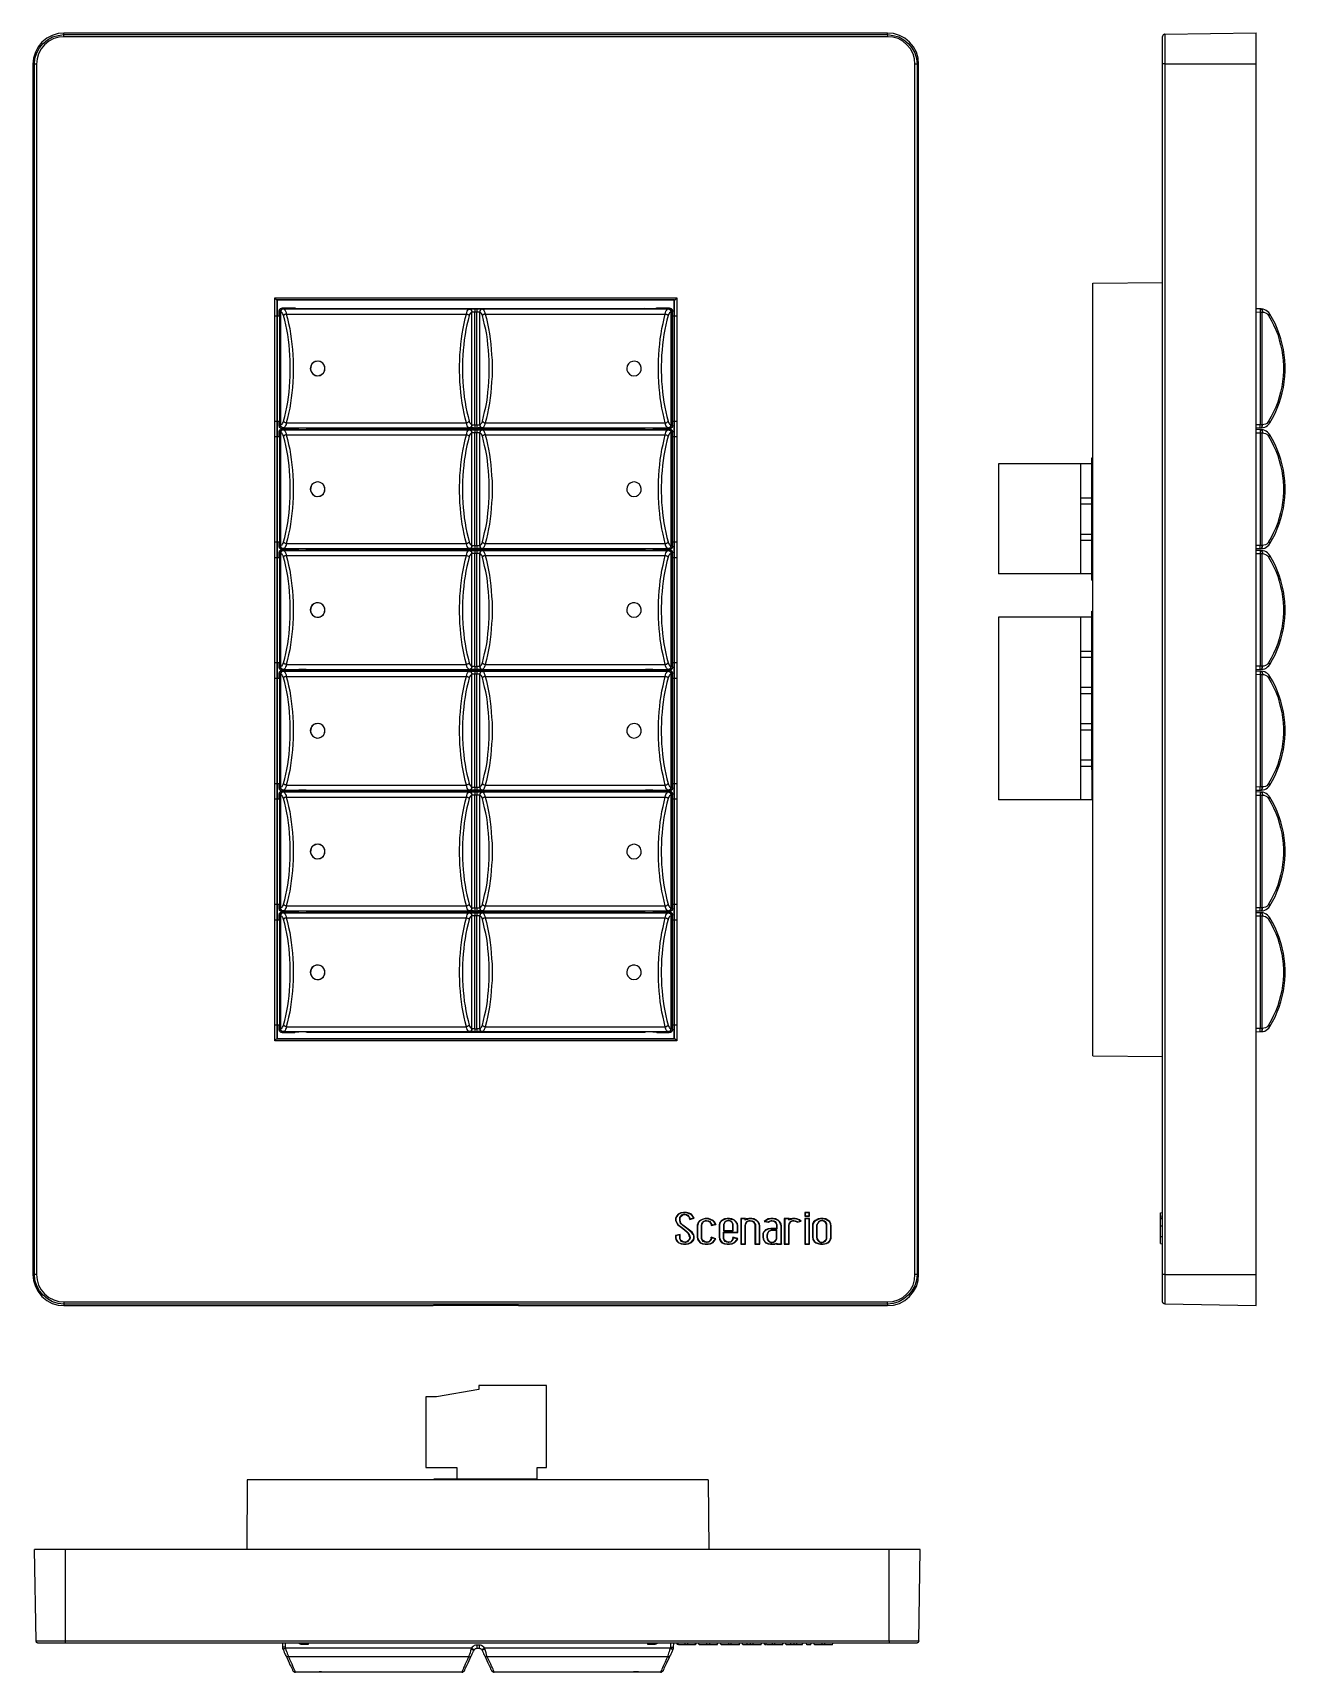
# Model space of a CAD drawing. Header units: centimetres. Extents: x -8.4 to 3.7, y -7.8 to 8.
import ezdxf

# ---------------------------------------------------------------- set-up
doc = ezdxf.new("R2010")
doc.units = ezdxf.units.CM
doc.header["$MEASUREMENT"] = 0
doc.layers.add('Layer 1', color=7, linetype='Continuous')

msp = doc.modelspace()

# ---------------------------------------------------------------- linework, layer by layer
at = {"layer": 'Layer 1', "lineweight": 25}
for points, knots in [([(-8.05745, 8.001), (-8.05745, 8.001), (-8.11389, 7.99747), (-8.11389, 7.99747), (-8.11389, 7.99747), (-8.11389, 7.99747), (-8.17034, 7.97983), (-8.17034, 7.97983), (-8.17034, 7.97983), (-8.17034, 7.97983), (-8.22325, 7.95161), (-8.22325, 7.95161), (-8.22325, 7.95161), (-8.22325, 7.95161), (-8.26912, 7.9128), (-8.26912, 7.9128), (-8.26912, 7.9128), (-8.26912, 7.9128), (-8.30439, 7.87047), (-8.30439, 7.87047), (-8.30439, 7.87047), (-8.30439, 7.87047), (-8.33262, 7.81755), (-8.33262, 7.81755), (-8.33262, 7.81755), (-8.33262, 7.81755), (-8.35025, 7.76111), (-8.35025, 7.76111), (-8.35025, 7.76111), (-8.35025, 7.76111), (-8.35731, 7.70113), (-8.35731, 7.70113)], [0, 0, 0, 0, 0.11111111, 0.11111111, 0.11111111, 0.11111111, 0.22222222, 0.22222222, 0.22222222, 0.22222222, 0.33333333, 0.33333333, 0.33333333, 0.33333333, 0.44444444, 0.44444444, 0.44444444, 0.44444444, 0.55555556, 0.55555556, 0.55555556, 0.55555556, 0.66666667, 0.66666667, 0.66666667, 0.66666667, 0.77777778, 0.77777778, 0.77777778, 0.77777778, 1, 1, 1, 1]), ([(-8.33967, 7.70113), (-8.33967, 7.70113), (-8.33614, 7.75758), (-8.33614, 7.75758), (-8.33614, 7.75758), (-8.33614, 7.75758), (-8.3185, 7.8105), (-8.3185, 7.8105), (-8.3185, 7.8105), (-8.3185, 7.8105), (-8.29381, 7.85988), (-8.29381, 7.85988), (-8.29381, 7.85988), (-8.29381, 7.85988), (-8.25853, 7.90222), (-8.25853, 7.90222), (-8.25853, 7.90222), (-8.25853, 7.90222), (-8.2162, 7.9375), (-8.2162, 7.9375), (-8.2162, 7.9375), (-8.2162, 7.9375), (-8.16681, 7.96572), (-8.16681, 7.96572), (-8.16681, 7.96572), (-8.16681, 7.96572), (-8.11389, 7.97983), (-8.11389, 7.97983), (-8.11389, 7.97983), (-8.11389, 7.97983), (-8.05745, 7.98688), (-8.05745, 7.98688)], [0, 0, 0, 0, 0.11111111, 0.11111111, 0.11111111, 0.11111111, 0.22222222, 0.22222222, 0.22222222, 0.22222222, 0.33333333, 0.33333333, 0.33333333, 0.33333333, 0.44444444, 0.44444444, 0.44444444, 0.44444444, 0.55555556, 0.55555556, 0.55555556, 0.55555556, 0.66666667, 0.66666667, 0.66666667, 0.66666667, 0.77777778, 0.77777778, 0.77777778, 0.77777778, 1, 1, 1, 1]), ([(-8.05745, 7.96572), (-8.05745, 7.96572), (-8.10684, 7.96219), (-8.10684, 7.96219), (-8.10684, 7.96219), (-8.10684, 7.96219), (-8.15623, 7.94808), (-8.15623, 7.94808), (-8.15623, 7.94808), (-8.15623, 7.94808), (-8.20209, 7.92338), (-8.20209, 7.92338), (-8.20209, 7.92338), (-8.20209, 7.92338), (-8.24442, 7.88811), (-8.24442, 7.88811), (-8.24442, 7.88811), (-8.24442, 7.88811), (-8.27617, 7.8493), (-8.27617, 7.8493), (-8.27617, 7.8493), (-8.27617, 7.8493), (-8.30087, 7.80344), (-8.30087, 7.80344), (-8.30087, 7.80344), (-8.30087, 7.80344), (-8.31498, 7.75405), (-8.31498, 7.75405), (-8.31498, 7.75405), (-8.31498, 7.75405), (-8.32203, 7.70113), (-8.32203, 7.70113)], [0, 0, 0, 0, 0.11111111, 0.11111111, 0.11111111, 0.11111111, 0.22222222, 0.22222222, 0.22222222, 0.22222222, 0.33333333, 0.33333333, 0.33333333, 0.33333333, 0.44444444, 0.44444444, 0.44444444, 0.44444444, 0.55555556, 0.55555556, 0.55555556, 0.55555556, 0.66666667, 0.66666667, 0.66666667, 0.66666667, 0.77777778, 0.77777778, 0.77777778, 0.77777778, 1, 1, 1, 1]), ([(-8.05745, 7.96572), (-8.05745, 7.96572), (-8.05745, 7.96925), (-8.05745, 7.96925), (-8.05745, 7.96925), (-8.05745, 7.96925), (-8.05745, 7.9763), (-8.05745, 7.9763), (-8.05745, 7.9763), (-8.05745, 7.9763), (-8.05745, 7.97983), (-8.05745, 7.97983), (-8.05745, 7.97983), (-8.05745, 7.97983), (-8.05745, 7.98336), (-8.05745, 7.98336), (-8.05745, 7.98336), (-8.05745, 7.98336), (-8.05745, 7.98688), (-8.05745, 7.98688)], [0, 0, 0, 0, 0.16666667, 0.16666667, 0.16666667, 0.16666667, 0.33333333, 0.33333333, 0.33333333, 0.33333333, 0.5, 0.5, 0.5, 0.5, 0.66666667, 0.66666667, 0.66666667, 0.66666667, 1, 1, 1, 1]), ([(0.16227, 7.70113), (0.16227, 7.70113), (0.15875, 7.76111), (0.15875, 7.76111), (0.15875, 7.76111), (0.15875, 7.76111), (0.14111, 7.81755), (0.14111, 7.81755), (0.14111, 7.81755), (0.14111, 7.81755), (0.11289, 7.87047), (0.11289, 7.87047), (0.11289, 7.87047), (0.11289, 7.87047), (0.07408, 7.9128), (0.07408, 7.9128), (0.07408, 7.9128), (0.07408, 7.9128), (0.03175, 7.95161), (0.03175, 7.95161), (0.03175, 7.95161), (0.03175, 7.95161), (-0.02117, 7.97983), (-0.02117, 7.97983), (-0.02117, 7.97983), (-0.02117, 7.97983), (-0.07761, 7.99747), (-0.07761, 7.99747), (-0.07761, 7.99747), (-0.07761, 7.99747), (-0.13759, 8.001), (-0.13759, 8.001)], [0, 0, 0, 0, 0.11111111, 0.11111111, 0.11111111, 0.11111111, 0.22222222, 0.22222222, 0.22222222, 0.22222222, 0.33333333, 0.33333333, 0.33333333, 0.33333333, 0.44444444, 0.44444444, 0.44444444, 0.44444444, 0.55555556, 0.55555556, 0.55555556, 0.55555556, 0.66666667, 0.66666667, 0.66666667, 0.66666667, 0.77777778, 0.77777778, 0.77777778, 0.77777778, 1, 1, 1, 1]), ([(-0.13759, 7.98688), (-0.13759, 7.98688), (-0.08114, 7.97983), (-0.08114, 7.97983), (-0.08114, 7.97983), (-0.08114, 7.97983), (-0.02823, 7.96572), (-0.02823, 7.96572), (-0.02823, 7.96572), (-0.02823, 7.96572), (0.02116, 7.9375), (0.02116, 7.9375), (0.02116, 7.9375), (0.02116, 7.9375), (0.0635, 7.90222), (0.0635, 7.90222), (0.0635, 7.90222), (0.0635, 7.90222), (0.09877, 7.85988), (0.09877, 7.85988), (0.09877, 7.85988), (0.09877, 7.85988), (0.127, 7.8105), (0.127, 7.8105), (0.127, 7.8105), (0.127, 7.8105), (0.14111, 7.75758), (0.14111, 7.75758), (0.14111, 7.75758), (0.14111, 7.75758), (0.14816, 7.70113), (0.14816, 7.70113)], [0, 0, 0, 0, 0.11111111, 0.11111111, 0.11111111, 0.11111111, 0.22222222, 0.22222222, 0.22222222, 0.22222222, 0.33333333, 0.33333333, 0.33333333, 0.33333333, 0.44444444, 0.44444444, 0.44444444, 0.44444444, 0.55555556, 0.55555556, 0.55555556, 0.55555556, 0.66666667, 0.66666667, 0.66666667, 0.66666667, 0.77777778, 0.77777778, 0.77777778, 0.77777778, 1, 1, 1, 1]), ([(-0.13759, 7.98688), (-0.13759, 7.98688), (-0.13759, 7.98688), (-0.13759, 7.98688), (-0.13759, 7.98688), (-0.13759, 7.98688), (-0.13759, 7.98336), (-0.13759, 7.98336), (-0.13759, 7.98336), (-0.13759, 7.98336), (-0.13759, 7.97983), (-0.13759, 7.97983), (-0.13759, 7.97983), (-0.13759, 7.97983), (-0.13759, 7.9763), (-0.13759, 7.9763), (-0.13759, 7.9763), (-0.13759, 7.9763), (-0.13759, 7.96925), (-0.13759, 7.96925), (-0.13759, 7.96925), (-0.13759, 7.96925), (-0.13759, 7.96572), (-0.13759, 7.96572)], [0, 0, 0, 0, 0.14285714, 0.14285714, 0.14285714, 0.14285714, 0.28571429, 0.28571429, 0.28571429, 0.28571429, 0.42857143, 0.42857143, 0.42857143, 0.42857143, 0.57142857, 0.57142857, 0.57142857, 0.57142857, 0.71428571, 0.71428571, 0.71428571, 0.71428571, 1, 1, 1, 1]), ([(0.127, 7.70113), (0.127, 7.70113), (0.12347, 7.75405), (0.12347, 7.75405), (0.12347, 7.75405), (0.12347, 7.75405), (0.10936, 7.80344), (0.10936, 7.80344), (0.10936, 7.80344), (0.10936, 7.80344), (0.08466, 7.8493), (0.08466, 7.8493), (0.08466, 7.8493), (0.08466, 7.8493), (0.04939, 7.88811), (0.04939, 7.88811), (0.04939, 7.88811), (0.04939, 7.88811), (0.01058, 7.92338), (0.01058, 7.92338), (0.01058, 7.92338), (0.01058, 7.92338), (-0.03528, 7.94808), (-0.03528, 7.94808), (-0.03528, 7.94808), (-0.03528, 7.94808), (-0.08467, 7.96219), (-0.08467, 7.96219), (-0.08467, 7.96219), (-0.08467, 7.96219), (-0.13759, 7.96572), (-0.13759, 7.96572)], [0, 0, 0, 0, 0.11111111, 0.11111111, 0.11111111, 0.11111111, 0.22222222, 0.22222222, 0.22222222, 0.22222222, 0.33333333, 0.33333333, 0.33333333, 0.33333333, 0.44444444, 0.44444444, 0.44444444, 0.44444444, 0.55555556, 0.55555556, 0.55555556, 0.55555556, 0.66666667, 0.66666667, 0.66666667, 0.66666667, 0.77777778, 0.77777778, 0.77777778, 0.77777778, 1, 1, 1, 1]), ([(2.53045, 7.99041), (2.53045, 7.99041), (2.52693, 7.99041), (2.52693, 7.99041), (2.52693, 7.99041), (2.52693, 7.99041), (2.5234, 7.98688), (2.5234, 7.98688), (2.5234, 7.98688), (2.5234, 7.98688), (2.51987, 7.98688), (2.51987, 7.98688), (2.51987, 7.98688), (2.51987, 7.98688), (2.51634, 7.98336), (2.51634, 7.98336), (2.51634, 7.98336), (2.51634, 7.98336), (2.51281, 7.97983), (2.51281, 7.97983), (2.51281, 7.97983), (2.51281, 7.97983), (2.51281, 7.9763), (2.51281, 7.9763), (2.51281, 7.9763), (2.51281, 7.9763), (2.50929, 7.97277), (2.50929, 7.97277), (2.50929, 7.97277), (2.50929, 7.97277), (2.50929, 7.96925), (2.50929, 7.96925)], [0, 0, 0, 0, 0.11111111, 0.11111111, 0.11111111, 0.11111111, 0.22222222, 0.22222222, 0.22222222, 0.22222222, 0.33333333, 0.33333333, 0.33333333, 0.33333333, 0.44444444, 0.44444444, 0.44444444, 0.44444444, 0.55555556, 0.55555556, 0.55555556, 0.55555556, 0.66666667, 0.66666667, 0.66666667, 0.66666667, 0.77777778, 0.77777778, 0.77777778, 0.77777778, 1, 1, 1, 1]), ([(2.50929, 7.70466), (2.50929, 7.70466), (2.50929, 7.75758), (2.50929, 7.75758), (2.50929, 7.75758), (2.50929, 7.75758), (2.50929, 7.80697), (2.50929, 7.80697), (2.50929, 7.80697), (2.50929, 7.80697), (2.50929, 7.85283), (2.50929, 7.85283), (2.50929, 7.85283), (2.50929, 7.85283), (2.50929, 7.89163), (2.50929, 7.89163), (2.50929, 7.89163), (2.50929, 7.89163), (2.50929, 7.92338), (2.50929, 7.92338), (2.50929, 7.92338), (2.50929, 7.92338), (2.50929, 7.94808), (2.50929, 7.94808), (2.50929, 7.94808), (2.50929, 7.94808), (2.50929, 7.96572), (2.50929, 7.96572), (2.50929, 7.96572), (2.50929, 7.96572), (2.50929, 7.96925), (2.50929, 7.96925)], [0, 0, 0, 0, 0.11111111, 0.11111111, 0.11111111, 0.11111111, 0.22222222, 0.22222222, 0.22222222, 0.22222222, 0.33333333, 0.33333333, 0.33333333, 0.33333333, 0.44444444, 0.44444444, 0.44444444, 0.44444444, 0.55555556, 0.55555556, 0.55555556, 0.55555556, 0.66666667, 0.66666667, 0.66666667, 0.66666667, 0.77777778, 0.77777778, 0.77777778, 0.77777778, 1, 1, 1, 1]), ([(2.53045, 7.99041), (2.53045, 7.99041), (2.53045, 7.98336), (2.53045, 7.98336), (2.53045, 7.98336), (2.53045, 7.98336), (2.53045, 7.96925), (2.53045, 7.96925), (2.53045, 7.96925), (2.53045, 7.96925), (2.53045, 7.94102), (2.53045, 7.94102), (2.53045, 7.94102), (2.53045, 7.94102), (2.53045, 7.90575), (2.53045, 7.90575), (2.53045, 7.90575), (2.53045, 7.90575), (2.53045, 7.86341), (2.53045, 7.86341), (2.53045, 7.86341), (2.53045, 7.86341), (2.53045, 7.81402), (2.53045, 7.81402), (2.53045, 7.81402), (2.53045, 7.81402), (2.53045, 7.76111), (2.53045, 7.76111), (2.53045, 7.76111), (2.53045, 7.76111), (2.53045, 7.70466), (2.53045, 7.70466)], [0, 0, 0, 0, 0.11111111, 0.11111111, 0.11111111, 0.11111111, 0.22222222, 0.22222222, 0.22222222, 0.22222222, 0.33333333, 0.33333333, 0.33333333, 0.33333333, 0.44444444, 0.44444444, 0.44444444, 0.44444444, 0.55555556, 0.55555556, 0.55555556, 0.55555556, 0.66666667, 0.66666667, 0.66666667, 0.66666667, 0.77777778, 0.77777778, 0.77777778, 0.77777778, 1, 1, 1, 1]), ([(3.40887, 7.70466), (3.40887, 7.70466), (3.40887, 7.76463), (3.40887, 7.76463), (3.40887, 7.76463), (3.40887, 7.76463), (3.40887, 7.82108), (3.40887, 7.82108), (3.40887, 7.82108), (3.40887, 7.82108), (3.40887, 7.87047), (3.40887, 7.87047), (3.40887, 7.87047), (3.40887, 7.87047), (3.40887, 7.91633), (3.40887, 7.91633), (3.40887, 7.91633), (3.40887, 7.91633), (3.40887, 7.95513), (3.40887, 7.95513), (3.40887, 7.95513), (3.40887, 7.95513), (3.40887, 7.98336), (3.40887, 7.98336), (3.40887, 7.98336), (3.40887, 7.98336), (3.40887, 7.99747), (3.40887, 7.99747), (3.40887, 7.99747), (3.40887, 7.99747), (3.40887, 8.00452), (3.40887, 8.00452)], [0, 0, 0, 0, 0.11111111, 0.11111111, 0.11111111, 0.11111111, 0.22222222, 0.22222222, 0.22222222, 0.22222222, 0.33333333, 0.33333333, 0.33333333, 0.33333333, 0.44444444, 0.44444444, 0.44444444, 0.44444444, 0.55555556, 0.55555556, 0.55555556, 0.55555556, 0.66666667, 0.66666667, 0.66666667, 0.66666667, 0.77777778, 0.77777778, 0.77777778, 0.77777778, 1, 1, 1, 1]), ([(-8.32203, 7.70113), (-8.32203, 7.70113), (-8.32556, 7.70113), (-8.32556, 7.70113), (-8.32556, 7.70113), (-8.32556, 7.70113), (-8.32909, 7.70113), (-8.32909, 7.70113), (-8.32909, 7.70113), (-8.32909, 7.70113), (-8.33262, 7.70113), (-8.33262, 7.70113), (-8.33262, 7.70113), (-8.33262, 7.70113), (-8.33614, 7.70113), (-8.33614, 7.70113), (-8.33614, 7.70113), (-8.33614, 7.70113), (-8.33967, 7.70113), (-8.33967, 7.70113)], [0, 0, 0, 0, 0.16666667, 0.16666667, 0.16666667, 0.16666667, 0.33333333, 0.33333333, 0.33333333, 0.33333333, 0.5, 0.5, 0.5, 0.5, 0.66666667, 0.66666667, 0.66666667, 0.66666667, 1, 1, 1, 1]), ([(0.14816, 7.70113), (0.14816, 7.70113), (0.14816, 7.70113), (0.14816, 7.70113), (0.14816, 7.70113), (0.14816, 7.70113), (0.14464, 7.70113), (0.14464, 7.70113), (0.14464, 7.70113), (0.14464, 7.70113), (0.14111, 7.70113), (0.14111, 7.70113), (0.14111, 7.70113), (0.14111, 7.70113), (0.13758, 7.70113), (0.13758, 7.70113), (0.13758, 7.70113), (0.13758, 7.70113), (0.13405, 7.70113), (0.13405, 7.70113), (0.13405, 7.70113), (0.13405, 7.70113), (0.13052, 7.70113), (0.13052, 7.70113), (0.13052, 7.70113), (0.13052, 7.70113), (0.127, 7.70113), (0.127, 7.70113)], [0, 0, 0, 0, 0.125, 0.125, 0.125, 0.125, 0.25, 0.25, 0.25, 0.25, 0.375, 0.375, 0.375, 0.375, 0.5, 0.5, 0.5, 0.5, 0.625, 0.625, 0.625, 0.625, 0.75, 0.75, 0.75, 0.75, 1, 1, 1, 1]), ([(2.53045, 7.70466), (2.53045, 7.70466), (2.52693, 7.70466), (2.52693, 7.70466), (2.52693, 7.70466), (2.52693, 7.70466), (2.5234, 7.70466), (2.5234, 7.70466), (2.5234, 7.70466), (2.5234, 7.70466), (2.51987, 7.70466), (2.51987, 7.70466), (2.51987, 7.70466), (2.51987, 7.70466), (2.51634, 7.70466), (2.51634, 7.70466), (2.51634, 7.70466), (2.51634, 7.70466), (2.51281, 7.70466), (2.51281, 7.70466), (2.51281, 7.70466), (2.51281, 7.70466), (2.50929, 7.70466), (2.50929, 7.70466)], [0, 0, 0, 0, 0.14285714, 0.14285714, 0.14285714, 0.14285714, 0.28571429, 0.28571429, 0.28571429, 0.28571429, 0.42857143, 0.42857143, 0.42857143, 0.42857143, 0.57142857, 0.57142857, 0.57142857, 0.57142857, 0.71428571, 0.71428571, 0.71428571, 0.71428571, 1, 1, 1, 1]), ([(-6.02898, 5.45394), (-6.02898, 5.45394), (-6.02545, 5.45041), (-6.02545, 5.45041), (-6.02545, 5.45041), (-6.02545, 5.45041), (-6.02192, 5.44688), (-6.02192, 5.44688), (-6.02192, 5.44688), (-6.02192, 5.44688), (-6.01839, 5.44336), (-6.01839, 5.44336), (-6.01839, 5.44336), (-6.01839, 5.44336), (-6.01487, 5.43983), (-6.01487, 5.43983), (-6.01487, 5.43983), (-6.01487, 5.43983), (-6.01134, 5.4363), (-6.01134, 5.4363)], [0, 0, 0, 0, 0.16666667, 0.16666667, 0.16666667, 0.16666667, 0.33333333, 0.33333333, 0.33333333, 0.33333333, 0.5, 0.5, 0.5, 0.5, 0.66666667, 0.66666667, 0.66666667, 0.66666667, 1, 1, 1, 1]), ([(-2.1837, 5.4363), (-2.1837, 5.4363), (-2.1837, 5.4363), (-2.1837, 5.4363), (-2.1837, 5.4363), (-2.1837, 5.4363), (-2.18017, 5.4363), (-2.18017, 5.4363), (-2.18017, 5.4363), (-2.18017, 5.4363), (-2.18017, 5.43983), (-2.18017, 5.43983), (-2.18017, 5.43983), (-2.18017, 5.43983), (-2.17664, 5.43983), (-2.17664, 5.43983), (-2.17664, 5.43983), (-2.17664, 5.43983), (-2.17311, 5.44336), (-2.17311, 5.44336), (-2.17311, 5.44336), (-2.17311, 5.44336), (-2.16959, 5.44688), (-2.16959, 5.44688), (-2.16959, 5.44688), (-2.16959, 5.44688), (-2.16606, 5.45041), (-2.16606, 5.45041), (-2.16606, 5.45041), (-2.16606, 5.45041), (-2.16253, 5.45394), (-2.16253, 5.45394)], [0, 0, 0, 0, 0.11111111, 0.11111111, 0.11111111, 0.11111111, 0.22222222, 0.22222222, 0.22222222, 0.22222222, 0.33333333, 0.33333333, 0.33333333, 0.33333333, 0.44444444, 0.44444444, 0.44444444, 0.44444444, 0.55555556, 0.55555556, 0.55555556, 0.55555556, 0.66666667, 0.66666667, 0.66666667, 0.66666667, 0.77777778, 0.77777778, 0.77777778, 0.77777778, 1, 1, 1, 1]), ([(-5.98807, 5.32759), (-5.98807, 5.32759), (-5.98631, 5.33289), (-5.98631, 5.33289), (-5.98631, 5.33289), (-5.98631, 5.33289), (-5.98454, 5.33819), (-5.98454, 5.33819), (-5.98454, 5.33819), (-5.98454, 5.33819), (-5.98278, 5.34348), (-5.98278, 5.34348), (-5.98278, 5.34348), (-5.98278, 5.34348), (-5.97925, 5.34878), (-5.97925, 5.34878), (-5.97925, 5.34878), (-5.97925, 5.34878), (-5.97395, 5.35231), (-5.97395, 5.35231), (-5.97395, 5.35231), (-5.97395, 5.35231), (-5.96865, 5.35407), (-5.96865, 5.35407), (-5.96865, 5.35407), (-5.96865, 5.35407), (-5.96336, 5.35584), (-5.96336, 5.35584), (-5.96336, 5.35584), (-5.96336, 5.35584), (-5.95807, 5.3576), (-5.95807, 5.3576)], [0, 0, 0, 0, 0.11111111, 0.11111111, 0.11111111, 0.11111111, 0.22222222, 0.22222222, 0.22222222, 0.22222222, 0.33333333, 0.33333333, 0.33333333, 0.33333333, 0.44444444, 0.44444444, 0.44444444, 0.44444444, 0.55555556, 0.55555556, 0.55555556, 0.55555556, 0.66666667, 0.66666667, 0.66666667, 0.66666667, 0.77777778, 0.77777778, 0.77777778, 0.77777778, 1, 1, 1, 1]), ([(-5.94924, 5.34878), (-5.94924, 5.34878), (-5.95453, 5.34878), (-5.95453, 5.34878), (-5.95453, 5.34878), (-5.95453, 5.34878), (-5.95983, 5.34701), (-5.95983, 5.34701), (-5.95983, 5.34701), (-5.95983, 5.34701), (-5.96513, 5.34348), (-5.96513, 5.34348), (-5.96513, 5.34348), (-5.96513, 5.34348), (-5.97042, 5.33995), (-5.97042, 5.33995), (-5.97042, 5.33995), (-5.97042, 5.33995), (-5.97395, 5.33466), (-5.97395, 5.33466), (-5.97395, 5.33466), (-5.97395, 5.33466), (-5.97748, 5.32936), (-5.97748, 5.32936), (-5.97748, 5.32936), (-5.97748, 5.32936), (-5.97925, 5.32407), (-5.97925, 5.32407), (-5.97925, 5.32407), (-5.97925, 5.32407), (-5.97925, 5.31877), (-5.97925, 5.31877)], [0, 0, 0, 0, 0.11111111, 0.11111111, 0.11111111, 0.11111111, 0.22222222, 0.22222222, 0.22222222, 0.22222222, 0.33333333, 0.33333333, 0.33333333, 0.33333333, 0.44444444, 0.44444444, 0.44444444, 0.44444444, 0.55555556, 0.55555556, 0.55555556, 0.55555556, 0.66666667, 0.66666667, 0.66666667, 0.66666667, 0.77777778, 0.77777778, 0.77777778, 0.77777778, 1, 1, 1, 1]), ([(-5.97395, 5.31877), (-5.97395, 5.31877), (-5.97748, 5.31877), (-5.97748, 5.31877), (-5.97748, 5.31877), (-5.97748, 5.31877), (-5.97925, 5.31877), (-5.97925, 5.31877)], [0, 0, 0, 0, 0.33333333, 0.33333333, 0.33333333, 0.33333333, 1, 1, 1, 1]), ([(-5.94571, 5.34878), (-5.94571, 5.34878), (-5.95101, 5.34701), (-5.95101, 5.34701), (-5.95101, 5.34701), (-5.95101, 5.34701), (-5.9563, 5.34525), (-5.9563, 5.34525), (-5.9563, 5.34525), (-5.9563, 5.34525), (-5.96159, 5.34348), (-5.96159, 5.34348), (-5.96159, 5.34348), (-5.96159, 5.34348), (-5.96513, 5.33995), (-5.96513, 5.33995), (-5.96513, 5.33995), (-5.96513, 5.33995), (-5.96865, 5.33466), (-5.96865, 5.33466), (-5.96865, 5.33466), (-5.96865, 5.33466), (-5.97042, 5.32936), (-5.97042, 5.32936), (-5.97042, 5.32936), (-5.97042, 5.32936), (-5.97219, 5.32407), (-5.97219, 5.32407), (-5.97219, 5.32407), (-5.97219, 5.32407), (-5.97395, 5.31877), (-5.97395, 5.31877)], [0, 0, 0, 0, 0.11111111, 0.11111111, 0.11111111, 0.11111111, 0.22222222, 0.22222222, 0.22222222, 0.22222222, 0.33333333, 0.33333333, 0.33333333, 0.33333333, 0.44444444, 0.44444444, 0.44444444, 0.44444444, 0.55555556, 0.55555556, 0.55555556, 0.55555556, 0.66666667, 0.66666667, 0.66666667, 0.66666667, 0.77777778, 0.77777778, 0.77777778, 0.77777778, 1, 1, 1, 1]), ([(-5.94747, 5.34878), (-5.94747, 5.34878), (-5.95277, 5.34701), (-5.95277, 5.34701), (-5.95277, 5.34701), (-5.95277, 5.34701), (-5.95807, 5.34525), (-5.95807, 5.34525), (-5.95807, 5.34525), (-5.95807, 5.34525), (-5.96159, 5.34348), (-5.96159, 5.34348), (-5.96159, 5.34348), (-5.96159, 5.34348), (-5.96689, 5.33995), (-5.96689, 5.33995), (-5.96689, 5.33995), (-5.96689, 5.33995), (-5.97042, 5.33466), (-5.97042, 5.33466), (-5.97042, 5.33466), (-5.97042, 5.33466), (-5.97219, 5.32936), (-5.97219, 5.32936), (-5.97219, 5.32936), (-5.97219, 5.32936), (-5.97395, 5.32407), (-5.97395, 5.32407), (-5.97395, 5.32407), (-5.97395, 5.32407), (-5.97395, 5.31877), (-5.97395, 5.31877)], [0, 0, 0, 0, 0.11111111, 0.11111111, 0.11111111, 0.11111111, 0.22222222, 0.22222222, 0.22222222, 0.22222222, 0.33333333, 0.33333333, 0.33333333, 0.33333333, 0.44444444, 0.44444444, 0.44444444, 0.44444444, 0.55555556, 0.55555556, 0.55555556, 0.55555556, 0.66666667, 0.66666667, 0.66666667, 0.66666667, 0.77777778, 0.77777778, 0.77777778, 0.77777778, 1, 1, 1, 1]), ([(-5.94571, 5.28523), (-5.94571, 5.28523), (-5.94924, 5.29582), (-5.94924, 5.29582), (-5.94924, 5.29582), (-5.94924, 5.29582), (-5.95453, 5.30465), (-5.95453, 5.30465), (-5.95453, 5.30465), (-5.95453, 5.30465), (-5.95983, 5.31171), (-5.95983, 5.31171), (-5.95983, 5.31171), (-5.95983, 5.31171), (-5.96689, 5.31701), (-5.96689, 5.31701), (-5.96689, 5.31701), (-5.96689, 5.31701), (-5.97395, 5.31877), (-5.97395, 5.31877)], [0, 0, 0, 0, 0.16666667, 0.16666667, 0.16666667, 0.16666667, 0.33333333, 0.33333333, 0.33333333, 0.33333333, 0.5, 0.5, 0.5, 0.5, 0.66666667, 0.66666667, 0.66666667, 0.66666667, 1, 1, 1, 1]), ([(-5.94924, 5.34878), (-5.94924, 5.34878), (-5.94924, 5.34878), (-5.94924, 5.34878), (-5.94924, 5.34878), (-5.94924, 5.34878), (-5.94747, 5.34878), (-5.94747, 5.34878)], [0, 0, 0, 0, 0.33333333, 0.33333333, 0.33333333, 0.33333333, 1, 1, 1, 1]), ([(-5.94571, 5.34878), (-5.94571, 5.34878), (-5.94041, 5.34701), (-5.94041, 5.34701), (-5.94041, 5.34701), (-5.94041, 5.34701), (-5.93512, 5.34172), (-5.93512, 5.34172), (-5.93512, 5.34172), (-5.93512, 5.34172), (-5.92982, 5.33466), (-5.92982, 5.33466), (-5.92982, 5.33466), (-5.92982, 5.33466), (-5.92629, 5.32583), (-5.92629, 5.32583), (-5.92629, 5.32583), (-5.92629, 5.32583), (-5.92099, 5.31347), (-5.92099, 5.31347), (-5.92099, 5.31347), (-5.92099, 5.31347), (-5.91923, 5.29935), (-5.91923, 5.29935)], [0, 0, 0, 0, 0.14285714, 0.14285714, 0.14285714, 0.14285714, 0.28571429, 0.28571429, 0.28571429, 0.28571429, 0.42857143, 0.42857143, 0.42857143, 0.42857143, 0.57142857, 0.57142857, 0.57142857, 0.57142857, 0.71428571, 0.71428571, 0.71428571, 0.71428571, 1, 1, 1, 1]), ([(-5.91923, 5.29935), (-5.91923, 5.29935), (-5.92276, 5.29935), (-5.92276, 5.29935), (-5.92276, 5.29935), (-5.92276, 5.29935), (-5.92806, 5.29759), (-5.92806, 5.29759), (-5.92806, 5.29759), (-5.92806, 5.29759), (-5.93159, 5.29582), (-5.93159, 5.29582), (-5.93159, 5.29582), (-5.93159, 5.29582), (-5.93512, 5.29405), (-5.93512, 5.29405), (-5.93512, 5.29405), (-5.93512, 5.29405), (-5.93865, 5.29229), (-5.93865, 5.29229), (-5.93865, 5.29229), (-5.93865, 5.29229), (-5.94218, 5.28876), (-5.94218, 5.28876), (-5.94218, 5.28876), (-5.94218, 5.28876), (-5.94394, 5.28699), (-5.94394, 5.28699), (-5.94394, 5.28699), (-5.94394, 5.28699), (-5.94571, 5.28523), (-5.94571, 5.28523)], [0, 0, 0, 0, 0.11111111, 0.11111111, 0.11111111, 0.11111111, 0.22222222, 0.22222222, 0.22222222, 0.22222222, 0.33333333, 0.33333333, 0.33333333, 0.33333333, 0.44444444, 0.44444444, 0.44444444, 0.44444444, 0.55555556, 0.55555556, 0.55555556, 0.55555556, 0.66666667, 0.66666667, 0.66666667, 0.66666667, 0.77777778, 0.77777778, 0.77777778, 0.77777778, 1, 1, 1, 1]), ([(-5.94571, 4.26847), (-5.94571, 4.26847), (-5.93335, 4.3126), (-5.93335, 4.3126), (-5.93335, 4.3126), (-5.93335, 4.3126), (-5.92276, 4.35849), (-5.92276, 4.35849), (-5.92276, 4.35849), (-5.92276, 4.35849), (-5.91393, 4.40438), (-5.91393, 4.40438), (-5.91393, 4.40438), (-5.91393, 4.40438), (-5.90511, 4.45205), (-5.90511, 4.45205), (-5.90511, 4.45205), (-5.90511, 4.45205), (-5.89805, 4.49971), (-5.89805, 4.49971), (-5.89805, 4.49971), (-5.89805, 4.49971), (-5.89275, 4.54913), (-5.89275, 4.54913), (-5.89275, 4.54913), (-5.89275, 4.54913), (-5.88746, 4.59856), (-5.88746, 4.59856), (-5.88746, 4.59856), (-5.88746, 4.59856), (-5.88392, 4.64975), (-5.88392, 4.64975), (-5.88392, 4.64975), (-5.88392, 4.64975), (-5.8804, 4.70094), (-5.8804, 4.70094), (-5.8804, 4.70094), (-5.8804, 4.70094), (-5.8804, 4.75037), (-5.8804, 4.75037), (-5.8804, 4.75037), (-5.8804, 4.75037), (-5.8804, 4.80156), (-5.8804, 4.80156), (-5.8804, 4.80156), (-5.8804, 4.80156), (-5.8804, 4.85275), (-5.8804, 4.85275), (-5.8804, 4.85275), (-5.8804, 4.85275), (-5.88392, 4.90395), (-5.88392, 4.90395), (-5.88392, 4.90395), (-5.88392, 4.90395), (-5.88746, 4.95337), (-5.88746, 4.95337), (-5.88746, 4.95337), (-5.88746, 4.95337), (-5.89275, 5.0028), (-5.89275, 5.0028), (-5.89275, 5.0028), (-5.89275, 5.0028), (-5.89805, 5.05222), (-5.89805, 5.05222), (-5.89805, 5.05222), (-5.89805, 5.05222), (-5.90511, 5.10165), (-5.90511, 5.10165), (-5.90511, 5.10165), (-5.90511, 5.10165), (-5.91393, 5.14931), (-5.91393, 5.14931), (-5.91393, 5.14931), (-5.91393, 5.14931), (-5.92276, 5.19521), (-5.92276, 5.19521), (-5.92276, 5.19521), (-5.92276, 5.19521), (-5.93335, 5.2411), (-5.93335, 5.2411), (-5.93335, 5.2411), (-5.93335, 5.2411), (-5.94571, 5.28523), (-5.94571, 5.28523)], [0, 0, 0, 0, 0.04545455, 0.04545455, 0.04545455, 0.04545455, 0.09090909, 0.09090909, 0.09090909, 0.09090909, 0.13636364, 0.13636364, 0.13636364, 0.13636364, 0.18181818, 0.18181818, 0.18181818, 0.18181818, 0.22727273, 0.22727273, 0.22727273, 0.22727273, 0.27272727, 0.27272727, 0.27272727, 0.27272727, 0.31818182, 0.31818182, 0.31818182, 0.31818182, 0.36363636, 0.36363636, 0.36363636, 0.36363636, 0.40909091, 0.40909091, 0.40909091, 0.40909091, 0.45454545, 0.45454545, 0.45454545, 0.45454545, 0.5, 0.5, 0.5, 0.5, 0.54545455, 0.54545455, 0.54545455, 0.54545455, 0.59090909, 0.59090909, 0.59090909, 0.59090909, 0.63636364, 0.63636364, 0.63636364, 0.63636364, 0.68181818, 0.68181818, 0.68181818, 0.68181818, 0.72727273, 0.72727273, 0.72727273, 0.72727273, 0.77272727, 0.77272727, 0.77272727, 0.77272727, 0.81818182, 0.81818182, 0.81818182, 0.81818182, 0.86363636, 0.86363636, 0.86363636, 0.86363636, 0.90909091, 0.90909091, 0.90909091, 0.90909091, 1, 1, 1, 1]), ([(-5.91923, 5.29935), (-5.91923, 5.29935), (-5.90687, 5.25522), (-5.90687, 5.25522), (-5.90687, 5.25522), (-5.90687, 5.25522), (-5.89628, 5.20756), (-5.89628, 5.20756), (-5.89628, 5.20756), (-5.89628, 5.20756), (-5.88569, 5.1599), (-5.88569, 5.1599), (-5.88569, 5.1599), (-5.88569, 5.1599), (-5.87863, 5.11048), (-5.87863, 5.11048), (-5.87863, 5.11048), (-5.87863, 5.11048), (-5.87157, 5.06105), (-5.87157, 5.06105), (-5.87157, 5.06105), (-5.87157, 5.06105), (-5.86451, 5.00986), (-5.86451, 5.00986), (-5.86451, 5.00986), (-5.86451, 5.00986), (-5.85921, 4.95867), (-5.85921, 4.95867), (-5.85921, 4.95867), (-5.85921, 4.95867), (-5.85568, 4.90747), (-5.85568, 4.90747), (-5.85568, 4.90747), (-5.85568, 4.90747), (-5.85392, 4.85452), (-5.85392, 4.85452), (-5.85392, 4.85452), (-5.85392, 4.85452), (-5.85215, 4.80332), (-5.85215, 4.80332), (-5.85215, 4.80332), (-5.85215, 4.80332), (-5.85215, 4.75037), (-5.85215, 4.75037), (-5.85215, 4.75037), (-5.85215, 4.75037), (-5.85392, 4.69742), (-5.85392, 4.69742), (-5.85392, 4.69742), (-5.85392, 4.69742), (-5.85568, 4.64622), (-5.85568, 4.64622), (-5.85568, 4.64622), (-5.85568, 4.64622), (-5.85921, 4.59327), (-5.85921, 4.59327), (-5.85921, 4.59327), (-5.85921, 4.59327), (-5.86451, 4.54207), (-5.86451, 4.54207), (-5.86451, 4.54207), (-5.86451, 4.54207), (-5.87157, 4.49265), (-5.87157, 4.49265), (-5.87157, 4.49265), (-5.87157, 4.49265), (-5.87863, 4.44146), (-5.87863, 4.44146), (-5.87863, 4.44146), (-5.87863, 4.44146), (-5.88569, 4.3938), (-5.88569, 4.3938), (-5.88569, 4.3938), (-5.88569, 4.3938), (-5.89628, 4.34437), (-5.89628, 4.34437), (-5.89628, 4.34437), (-5.89628, 4.34437), (-5.90687, 4.29847), (-5.90687, 4.29847), (-5.90687, 4.29847), (-5.90687, 4.29847), (-5.91923, 4.25258), (-5.91923, 4.25258)], [0, 0, 0, 0, 0.04545455, 0.04545455, 0.04545455, 0.04545455, 0.09090909, 0.09090909, 0.09090909, 0.09090909, 0.13636364, 0.13636364, 0.13636364, 0.13636364, 0.18181818, 0.18181818, 0.18181818, 0.18181818, 0.22727273, 0.22727273, 0.22727273, 0.22727273, 0.27272727, 0.27272727, 0.27272727, 0.27272727, 0.31818182, 0.31818182, 0.31818182, 0.31818182, 0.36363636, 0.36363636, 0.36363636, 0.36363636, 0.40909091, 0.40909091, 0.40909091, 0.40909091, 0.45454545, 0.45454545, 0.45454545, 0.45454545, 0.5, 0.5, 0.5, 0.5, 0.54545455, 0.54545455, 0.54545455, 0.54545455, 0.59090909, 0.59090909, 0.59090909, 0.59090909, 0.63636364, 0.63636364, 0.63636364, 0.63636364, 0.68181818, 0.68181818, 0.68181818, 0.68181818, 0.72727273, 0.72727273, 0.72727273, 0.72727273, 0.77272727, 0.77272727, 0.77272727, 0.77272727, 0.81818182, 0.81818182, 0.81818182, 0.81818182, 0.86363636, 0.86363636, 0.86363636, 0.86363636, 0.90909091, 0.90909091, 0.90909091, 0.90909091, 1, 1, 1, 1]), ([(-5.7992, 5.34878), (-5.7992, 5.34878), (-5.80626, 5.34878), (-5.80626, 5.34878), (-5.80626, 5.34878), (-5.80626, 5.34878), (-5.81155, 5.34878), (-5.81155, 5.34878), (-5.81155, 5.34878), (-5.81155, 5.34878), (-5.81685, 5.34878), (-5.81685, 5.34878), (-5.81685, 5.34878), (-5.81685, 5.34878), (-5.82038, 5.34878), (-5.82038, 5.34878), (-5.82038, 5.34878), (-5.82038, 5.34878), (-5.82391, 5.34878), (-5.82391, 5.34878), (-5.82391, 5.34878), (-5.82391, 5.34878), (-5.82744, 5.34878), (-5.82744, 5.34878), (-5.82744, 5.34878), (-5.82744, 5.34878), (-5.8292, 5.34878), (-5.8292, 5.34878)], [0, 0, 0, 0, 0.125, 0.125, 0.125, 0.125, 0.25, 0.25, 0.25, 0.25, 0.375, 0.375, 0.375, 0.375, 0.5, 0.5, 0.5, 0.5, 0.625, 0.625, 0.625, 0.625, 0.75, 0.75, 0.75, 0.75, 1, 1, 1, 1]), ([(-4.18578, 4.25258), (-4.18578, 4.25258), (-4.19813, 4.29847), (-4.19813, 4.29847), (-4.19813, 4.29847), (-4.19813, 4.29847), (-4.20873, 4.34437), (-4.20873, 4.34437), (-4.20873, 4.34437), (-4.20873, 4.34437), (-4.21755, 4.3938), (-4.21755, 4.3938), (-4.21755, 4.3938), (-4.21755, 4.3938), (-4.22638, 4.44146), (-4.22638, 4.44146), (-4.22638, 4.44146), (-4.22638, 4.44146), (-4.23344, 4.49265), (-4.23344, 4.49265), (-4.23344, 4.49265), (-4.23344, 4.49265), (-4.2405, 4.54207), (-4.2405, 4.54207), (-4.2405, 4.54207), (-4.2405, 4.54207), (-4.24403, 4.59327), (-4.24403, 4.59327), (-4.24403, 4.59327), (-4.24403, 4.59327), (-4.24933, 4.64622), (-4.24933, 4.64622), (-4.24933, 4.64622), (-4.24933, 4.64622), (-4.25109, 4.69742), (-4.25109, 4.69742), (-4.25109, 4.69742), (-4.25109, 4.69742), (-4.25285, 4.75037), (-4.25285, 4.75037), (-4.25285, 4.75037), (-4.25285, 4.75037), (-4.25285, 4.80332), (-4.25285, 4.80332), (-4.25285, 4.80332), (-4.25285, 4.80332), (-4.25109, 4.85452), (-4.25109, 4.85452), (-4.25109, 4.85452), (-4.25109, 4.85452), (-4.24933, 4.90747), (-4.24933, 4.90747), (-4.24933, 4.90747), (-4.24933, 4.90747), (-4.24403, 4.95867), (-4.24403, 4.95867), (-4.24403, 4.95867), (-4.24403, 4.95867), (-4.2405, 5.00986), (-4.2405, 5.00986), (-4.2405, 5.00986), (-4.2405, 5.00986), (-4.23344, 5.06105), (-4.23344, 5.06105), (-4.23344, 5.06105), (-4.23344, 5.06105), (-4.22638, 5.11048), (-4.22638, 5.11048), (-4.22638, 5.11048), (-4.22638, 5.11048), (-4.21755, 5.1599), (-4.21755, 5.1599), (-4.21755, 5.1599), (-4.21755, 5.1599), (-4.20873, 5.20756), (-4.20873, 5.20756), (-4.20873, 5.20756), (-4.20873, 5.20756), (-4.19813, 5.25522), (-4.19813, 5.25522), (-4.19813, 5.25522), (-4.19813, 5.25522), (-4.18578, 5.29935), (-4.18578, 5.29935)], [0, 0, 0, 0, 0.04545455, 0.04545455, 0.04545455, 0.04545455, 0.09090909, 0.09090909, 0.09090909, 0.09090909, 0.13636364, 0.13636364, 0.13636364, 0.13636364, 0.18181818, 0.18181818, 0.18181818, 0.18181818, 0.22727273, 0.22727273, 0.22727273, 0.22727273, 0.27272727, 0.27272727, 0.27272727, 0.27272727, 0.31818182, 0.31818182, 0.31818182, 0.31818182, 0.36363636, 0.36363636, 0.36363636, 0.36363636, 0.40909091, 0.40909091, 0.40909091, 0.40909091, 0.45454545, 0.45454545, 0.45454545, 0.45454545, 0.5, 0.5, 0.5, 0.5, 0.54545455, 0.54545455, 0.54545455, 0.54545455, 0.59090909, 0.59090909, 0.59090909, 0.59090909, 0.63636364, 0.63636364, 0.63636364, 0.63636364, 0.68181818, 0.68181818, 0.68181818, 0.68181818, 0.72727273, 0.72727273, 0.72727273, 0.72727273, 0.77272727, 0.77272727, 0.77272727, 0.77272727, 0.81818182, 0.81818182, 0.81818182, 0.81818182, 0.86363636, 0.86363636, 0.86363636, 0.86363636, 0.90909091, 0.90909091, 0.90909091, 0.90909091, 1, 1, 1, 1]), ([(-4.1593, 5.28523), (-4.1593, 5.28523), (-4.16989, 5.2411), (-4.16989, 5.2411), (-4.16989, 5.2411), (-4.16989, 5.2411), (-4.18225, 5.19521), (-4.18225, 5.19521), (-4.18225, 5.19521), (-4.18225, 5.19521), (-4.19107, 5.14931), (-4.19107, 5.14931), (-4.19107, 5.14931), (-4.19107, 5.14931), (-4.1999, 5.10165), (-4.1999, 5.10165), (-4.1999, 5.10165), (-4.1999, 5.10165), (-4.20696, 5.05222), (-4.20696, 5.05222), (-4.20696, 5.05222), (-4.20696, 5.05222), (-4.21226, 5.0028), (-4.21226, 5.0028), (-4.21226, 5.0028), (-4.21226, 5.0028), (-4.21755, 4.95337), (-4.21755, 4.95337), (-4.21755, 4.95337), (-4.21755, 4.95337), (-4.22108, 4.90395), (-4.22108, 4.90395), (-4.22108, 4.90395), (-4.22108, 4.90395), (-4.22461, 4.85275), (-4.22461, 4.85275), (-4.22461, 4.85275), (-4.22461, 4.85275), (-4.22461, 4.80156), (-4.22461, 4.80156), (-4.22461, 4.80156), (-4.22461, 4.80156), (-4.22461, 4.75037), (-4.22461, 4.75037), (-4.22461, 4.75037), (-4.22461, 4.75037), (-4.22461, 4.70094), (-4.22461, 4.70094), (-4.22461, 4.70094), (-4.22461, 4.70094), (-4.22108, 4.64975), (-4.22108, 4.64975), (-4.22108, 4.64975), (-4.22108, 4.64975), (-4.21755, 4.59856), (-4.21755, 4.59856), (-4.21755, 4.59856), (-4.21755, 4.59856), (-4.21226, 4.54913), (-4.21226, 4.54913), (-4.21226, 4.54913), (-4.21226, 4.54913), (-4.20696, 4.49971), (-4.20696, 4.49971), (-4.20696, 4.49971), (-4.20696, 4.49971), (-4.1999, 4.45205), (-4.1999, 4.45205), (-4.1999, 4.45205), (-4.1999, 4.45205), (-4.19107, 4.40438), (-4.19107, 4.40438), (-4.19107, 4.40438), (-4.19107, 4.40438), (-4.18225, 4.35849), (-4.18225, 4.35849), (-4.18225, 4.35849), (-4.18225, 4.35849), (-4.16989, 4.3126), (-4.16989, 4.3126), (-4.16989, 4.3126), (-4.16989, 4.3126), (-4.1593, 4.26847), (-4.1593, 4.26847)], [0, 0, 0, 0, 0.04545455, 0.04545455, 0.04545455, 0.04545455, 0.09090909, 0.09090909, 0.09090909, 0.09090909, 0.13636364, 0.13636364, 0.13636364, 0.13636364, 0.18181818, 0.18181818, 0.18181818, 0.18181818, 0.22727273, 0.22727273, 0.22727273, 0.22727273, 0.27272727, 0.27272727, 0.27272727, 0.27272727, 0.31818182, 0.31818182, 0.31818182, 0.31818182, 0.36363636, 0.36363636, 0.36363636, 0.36363636, 0.40909091, 0.40909091, 0.40909091, 0.40909091, 0.45454545, 0.45454545, 0.45454545, 0.45454545, 0.5, 0.5, 0.5, 0.5, 0.54545455, 0.54545455, 0.54545455, 0.54545455, 0.59090909, 0.59090909, 0.59090909, 0.59090909, 0.63636364, 0.63636364, 0.63636364, 0.63636364, 0.68181818, 0.68181818, 0.68181818, 0.68181818, 0.72727273, 0.72727273, 0.72727273, 0.72727273, 0.77272727, 0.77272727, 0.77272727, 0.77272727, 0.81818182, 0.81818182, 0.81818182, 0.81818182, 0.86363636, 0.86363636, 0.86363636, 0.86363636, 0.90909091, 0.90909091, 0.90909091, 0.90909091, 1, 1, 1, 1]), ([(-4.18578, 5.29935), (-4.18578, 5.29935), (-4.18225, 5.31524), (-4.18225, 5.31524), (-4.18225, 5.31524), (-4.18225, 5.31524), (-4.17872, 5.32759), (-4.17872, 5.32759), (-4.17872, 5.32759), (-4.17872, 5.32759), (-4.17342, 5.33819), (-4.17342, 5.33819), (-4.17342, 5.33819), (-4.17342, 5.33819), (-4.16636, 5.34525), (-4.16636, 5.34525), (-4.16636, 5.34525), (-4.16636, 5.34525), (-4.16106, 5.34701), (-4.16106, 5.34701)], [0, 0, 0, 0, 0.16666667, 0.16666667, 0.16666667, 0.16666667, 0.33333333, 0.33333333, 0.33333333, 0.33333333, 0.5, 0.5, 0.5, 0.5, 0.66666667, 0.66666667, 0.66666667, 0.66666667, 1, 1, 1, 1]), ([(-4.18578, 5.29935), (-4.18578, 5.29935), (-4.18225, 5.29935), (-4.18225, 5.29935), (-4.18225, 5.29935), (-4.18225, 5.29935), (-4.17695, 5.29759), (-4.17695, 5.29759), (-4.17695, 5.29759), (-4.17695, 5.29759), (-4.17342, 5.29582), (-4.17342, 5.29582), (-4.17342, 5.29582), (-4.17342, 5.29582), (-4.16989, 5.29405), (-4.16989, 5.29405), (-4.16989, 5.29405), (-4.16989, 5.29405), (-4.16636, 5.29229), (-4.16636, 5.29229), (-4.16636, 5.29229), (-4.16636, 5.29229), (-4.16283, 5.28876), (-4.16283, 5.28876), (-4.16283, 5.28876), (-4.16283, 5.28876), (-4.16106, 5.28699), (-4.16106, 5.28699), (-4.16106, 5.28699), (-4.16106, 5.28699), (-4.1593, 5.28523), (-4.1593, 5.28523)], [0, 0, 0, 0, 0.11111111, 0.11111111, 0.11111111, 0.11111111, 0.22222222, 0.22222222, 0.22222222, 0.22222222, 0.33333333, 0.33333333, 0.33333333, 0.33333333, 0.44444444, 0.44444444, 0.44444444, 0.44444444, 0.55555556, 0.55555556, 0.55555556, 0.55555556, 0.66666667, 0.66666667, 0.66666667, 0.66666667, 0.77777778, 0.77777778, 0.77777778, 0.77777778, 1, 1, 1, 1]), ([(-4.16106, 5.34701), (-4.16106, 5.34701), (-4.15577, 5.34701), (-4.15577, 5.34701), (-4.15577, 5.34701), (-4.15577, 5.34701), (-4.15047, 5.34525), (-4.15047, 5.34525), (-4.15047, 5.34525), (-4.15047, 5.34525), (-4.14694, 5.34172), (-4.14694, 5.34172), (-4.14694, 5.34172), (-4.14694, 5.34172), (-4.14164, 5.33819), (-4.14164, 5.33819), (-4.14164, 5.33819), (-4.14164, 5.33819), (-4.13812, 5.33466), (-4.13812, 5.33466), (-4.13812, 5.33466), (-4.13812, 5.33466), (-4.13635, 5.32936), (-4.13635, 5.32936), (-4.13635, 5.32936), (-4.13635, 5.32936), (-4.13458, 5.32407), (-4.13458, 5.32407), (-4.13458, 5.32407), (-4.13458, 5.32407), (-4.13458, 5.31877), (-4.13458, 5.31877)], [0, 0, 0, 0, 0.11111111, 0.11111111, 0.11111111, 0.11111111, 0.22222222, 0.22222222, 0.22222222, 0.22222222, 0.33333333, 0.33333333, 0.33333333, 0.33333333, 0.44444444, 0.44444444, 0.44444444, 0.44444444, 0.55555556, 0.55555556, 0.55555556, 0.55555556, 0.66666667, 0.66666667, 0.66666667, 0.66666667, 0.77777778, 0.77777778, 0.77777778, 0.77777778, 1, 1, 1, 1]), ([(-4.1593, 5.34878), (-4.1593, 5.34878), (-4.154, 5.34701), (-4.154, 5.34701), (-4.154, 5.34701), (-4.154, 5.34701), (-4.14871, 5.34525), (-4.14871, 5.34525), (-4.14871, 5.34525), (-4.14871, 5.34525), (-4.14341, 5.34348), (-4.14341, 5.34348), (-4.14341, 5.34348), (-4.14341, 5.34348), (-4.13988, 5.33995), (-4.13988, 5.33995), (-4.13988, 5.33995), (-4.13988, 5.33995), (-4.13635, 5.33466), (-4.13635, 5.33466), (-4.13635, 5.33466), (-4.13635, 5.33466), (-4.13458, 5.32936), (-4.13458, 5.32936), (-4.13458, 5.32936), (-4.13458, 5.32936), (-4.13282, 5.32407), (-4.13282, 5.32407), (-4.13282, 5.32407), (-4.13282, 5.32407), (-4.13282, 5.31877), (-4.13282, 5.31877)], [0, 0, 0, 0, 0.11111111, 0.11111111, 0.11111111, 0.11111111, 0.22222222, 0.22222222, 0.22222222, 0.22222222, 0.33333333, 0.33333333, 0.33333333, 0.33333333, 0.44444444, 0.44444444, 0.44444444, 0.44444444, 0.55555556, 0.55555556, 0.55555556, 0.55555556, 0.66666667, 0.66666667, 0.66666667, 0.66666667, 0.77777778, 0.77777778, 0.77777778, 0.77777778, 1, 1, 1, 1]), ([(-4.1593, 5.34878), (-4.1593, 5.34878), (-4.15047, 5.34878), (-4.15047, 5.34878), (-4.15047, 5.34878), (-4.15047, 5.34878), (-4.14164, 5.34878), (-4.14164, 5.34878), (-4.14164, 5.34878), (-4.14164, 5.34878), (-4.13106, 5.34878), (-4.13106, 5.34878), (-4.13106, 5.34878), (-4.13106, 5.34878), (-4.1187, 5.34878), (-4.1187, 5.34878), (-4.1187, 5.34878), (-4.1187, 5.34878), (-4.10634, 5.34878), (-4.10634, 5.34878)], [0, 0, 0, 0, 0.16666667, 0.16666667, 0.16666667, 0.16666667, 0.33333333, 0.33333333, 0.33333333, 0.33333333, 0.5, 0.5, 0.5, 0.5, 0.66666667, 0.66666667, 0.66666667, 0.66666667, 1, 1, 1, 1]), ([(-4.13458, 5.31877), (-4.13458, 5.31877), (-4.13988, 5.31524), (-4.13988, 5.31524), (-4.13988, 5.31524), (-4.13988, 5.31524), (-4.14518, 5.31171), (-4.14518, 5.31171), (-4.14518, 5.31171), (-4.14518, 5.31171), (-4.15047, 5.30465), (-4.15047, 5.30465), (-4.15047, 5.30465), (-4.15047, 5.30465), (-4.15577, 5.29582), (-4.15577, 5.29582), (-4.15577, 5.29582), (-4.15577, 5.29582), (-4.1593, 5.28523), (-4.1593, 5.28523)], [0, 0, 0, 0, 0.16666667, 0.16666667, 0.16666667, 0.16666667, 0.33333333, 0.33333333, 0.33333333, 0.33333333, 0.5, 0.5, 0.5, 0.5, 0.66666667, 0.66666667, 0.66666667, 0.66666667, 1, 1, 1, 1]), ([(-4.10634, 5.31877), (-4.10634, 5.31877), (-4.1134, 5.31877), (-4.1134, 5.31877), (-4.1134, 5.31877), (-4.1134, 5.31877), (-4.1187, 5.31877), (-4.1187, 5.31877), (-4.1187, 5.31877), (-4.1187, 5.31877), (-4.124, 5.31877), (-4.124, 5.31877), (-4.124, 5.31877), (-4.124, 5.31877), (-4.12929, 5.31877), (-4.12929, 5.31877), (-4.12929, 5.31877), (-4.12929, 5.31877), (-4.13282, 5.31877), (-4.13282, 5.31877)], [0, 0, 0, 0, 0.16666667, 0.16666667, 0.16666667, 0.16666667, 0.33333333, 0.33333333, 0.33333333, 0.33333333, 0.5, 0.5, 0.5, 0.5, 0.66666667, 0.66666667, 0.66666667, 0.66666667, 1, 1, 1, 1]), ([(-4.10634, 5.34878), (-4.10634, 5.34878), (-4.10634, 5.34878), (-4.10634, 5.34878), (-4.10634, 5.34878), (-4.10634, 5.34878), (-4.10634, 5.34701), (-4.10634, 5.34701), (-4.10634, 5.34701), (-4.10634, 5.34701), (-4.10634, 5.34348), (-4.10634, 5.34348), (-4.10634, 5.34348), (-4.10634, 5.34348), (-4.10634, 5.33995), (-4.10634, 5.33995), (-4.10634, 5.33995), (-4.10634, 5.33995), (-4.10634, 5.33466), (-4.10634, 5.33466), (-4.10634, 5.33466), (-4.10634, 5.33466), (-4.10634, 5.32936), (-4.10634, 5.32936), (-4.10634, 5.32936), (-4.10634, 5.32936), (-4.10634, 5.32407), (-4.10634, 5.32407), (-4.10634, 5.32407), (-4.10634, 5.32407), (-4.10634, 5.31877), (-4.10634, 5.31877)], [0, 0, 0, 0, 0.11111111, 0.11111111, 0.11111111, 0.11111111, 0.22222222, 0.22222222, 0.22222222, 0.22222222, 0.33333333, 0.33333333, 0.33333333, 0.33333333, 0.44444444, 0.44444444, 0.44444444, 0.44444444, 0.55555556, 0.55555556, 0.55555556, 0.55555556, 0.66666667, 0.66666667, 0.66666667, 0.66666667, 0.77777778, 0.77777778, 0.77777778, 0.77777778, 1, 1, 1, 1]), ([(-4.08516, 5.34878), (-4.08516, 5.34878), (-4.0728, 5.34878), (-4.0728, 5.34878), (-4.0728, 5.34878), (-4.0728, 5.34878), (-4.06045, 5.34878), (-4.06045, 5.34878), (-4.06045, 5.34878), (-4.06045, 5.34878), (-4.04986, 5.34878), (-4.04986, 5.34878), (-4.04986, 5.34878), (-4.04986, 5.34878), (-4.04103, 5.34878), (-4.04103, 5.34878), (-4.04103, 5.34878), (-4.04103, 5.34878), (-4.03397, 5.34878), (-4.03397, 5.34878)], [0, 0, 0, 0, 0.16666667, 0.16666667, 0.16666667, 0.16666667, 0.33333333, 0.33333333, 0.33333333, 0.33333333, 0.5, 0.5, 0.5, 0.5, 0.66666667, 0.66666667, 0.66666667, 0.66666667, 1, 1, 1, 1]), ([(-4.08516, 5.34878), (-4.08516, 5.34878), (-4.08516, 5.34878), (-4.08516, 5.34878), (-4.08516, 5.34878), (-4.08516, 5.34878), (-4.08516, 5.34701), (-4.08516, 5.34701), (-4.08516, 5.34701), (-4.08516, 5.34701), (-4.08516, 5.34348), (-4.08516, 5.34348), (-4.08516, 5.34348), (-4.08516, 5.34348), (-4.08516, 5.33995), (-4.08516, 5.33995), (-4.08516, 5.33995), (-4.08516, 5.33995), (-4.08516, 5.33466), (-4.08516, 5.33466), (-4.08516, 5.33466), (-4.08516, 5.33466), (-4.08516, 5.32936), (-4.08516, 5.32936), (-4.08516, 5.32936), (-4.08516, 5.32936), (-4.08516, 5.32407), (-4.08516, 5.32407), (-4.08516, 5.32407), (-4.08516, 5.32407), (-4.08516, 5.31877), (-4.08516, 5.31877)], [0, 0, 0, 0, 0.11111111, 0.11111111, 0.11111111, 0.11111111, 0.22222222, 0.22222222, 0.22222222, 0.22222222, 0.33333333, 0.33333333, 0.33333333, 0.33333333, 0.44444444, 0.44444444, 0.44444444, 0.44444444, 0.55555556, 0.55555556, 0.55555556, 0.55555556, 0.66666667, 0.66666667, 0.66666667, 0.66666667, 0.77777778, 0.77777778, 0.77777778, 0.77777778, 1, 1, 1, 1]), ([(-4.05868, 5.31877), (-4.05868, 5.31877), (-4.06221, 5.31877), (-4.06221, 5.31877), (-4.06221, 5.31877), (-4.06221, 5.31877), (-4.06751, 5.31877), (-4.06751, 5.31877), (-4.06751, 5.31877), (-4.06751, 5.31877), (-4.0728, 5.31877), (-4.0728, 5.31877), (-4.0728, 5.31877), (-4.0728, 5.31877), (-4.0781, 5.31877), (-4.0781, 5.31877), (-4.0781, 5.31877), (-4.0781, 5.31877), (-4.08516, 5.31877), (-4.08516, 5.31877)], [0, 0, 0, 0, 0.16666667, 0.16666667, 0.16666667, 0.16666667, 0.33333333, 0.33333333, 0.33333333, 0.33333333, 0.5, 0.5, 0.5, 0.5, 0.66666667, 0.66666667, 0.66666667, 0.66666667, 1, 1, 1, 1]), ([(-4.03397, 5.34878), (-4.03397, 5.34878), (-4.0375, 5.34701), (-4.0375, 5.34701), (-4.0375, 5.34701), (-4.0375, 5.34701), (-4.04279, 5.34525), (-4.04279, 5.34525), (-4.04279, 5.34525), (-4.04279, 5.34525), (-4.04809, 5.34348), (-4.04809, 5.34348), (-4.04809, 5.34348), (-4.04809, 5.34348), (-4.05162, 5.33995), (-4.05162, 5.33995), (-4.05162, 5.33995), (-4.05162, 5.33995), (-4.05515, 5.33466), (-4.05515, 5.33466), (-4.05515, 5.33466), (-4.05515, 5.33466), (-4.05692, 5.32936), (-4.05692, 5.32936), (-4.05692, 5.32936), (-4.05692, 5.32936), (-4.05868, 5.32407), (-4.05868, 5.32407), (-4.05868, 5.32407), (-4.05868, 5.32407), (-4.05868, 5.31877), (-4.05868, 5.31877)], [0, 0, 0, 0, 0.11111111, 0.11111111, 0.11111111, 0.11111111, 0.22222222, 0.22222222, 0.22222222, 0.22222222, 0.33333333, 0.33333333, 0.33333333, 0.33333333, 0.44444444, 0.44444444, 0.44444444, 0.44444444, 0.55555556, 0.55555556, 0.55555556, 0.55555556, 0.66666667, 0.66666667, 0.66666667, 0.66666667, 0.77777778, 0.77777778, 0.77777778, 0.77777778, 1, 1, 1, 1]), ([(-4.03044, 5.34701), (-4.03044, 5.34701), (-4.03573, 5.34701), (-4.03573, 5.34701), (-4.03573, 5.34701), (-4.03573, 5.34701), (-4.04103, 5.34525), (-4.04103, 5.34525), (-4.04103, 5.34525), (-4.04103, 5.34525), (-4.04456, 5.34172), (-4.04456, 5.34172), (-4.04456, 5.34172), (-4.04456, 5.34172), (-4.04986, 5.33819), (-4.04986, 5.33819), (-4.04986, 5.33819), (-4.04986, 5.33819), (-4.05339, 5.33466), (-4.05339, 5.33466), (-4.05339, 5.33466), (-4.05339, 5.33466), (-4.05515, 5.32936), (-4.05515, 5.32936), (-4.05515, 5.32936), (-4.05515, 5.32936), (-4.05692, 5.32407), (-4.05692, 5.32407), (-4.05692, 5.32407), (-4.05692, 5.32407), (-4.05868, 5.31877), (-4.05868, 5.31877)], [0, 0, 0, 0, 0.11111111, 0.11111111, 0.11111111, 0.11111111, 0.22222222, 0.22222222, 0.22222222, 0.22222222, 0.33333333, 0.33333333, 0.33333333, 0.33333333, 0.44444444, 0.44444444, 0.44444444, 0.44444444, 0.55555556, 0.55555556, 0.55555556, 0.55555556, 0.66666667, 0.66666667, 0.66666667, 0.66666667, 0.77777778, 0.77777778, 0.77777778, 0.77777778, 1, 1, 1, 1]), ([(-4.0322, 5.28523), (-4.0322, 5.28523), (-4.03573, 5.29582), (-4.03573, 5.29582), (-4.03573, 5.29582), (-4.03573, 5.29582), (-4.04103, 5.30465), (-4.04103, 5.30465), (-4.04103, 5.30465), (-4.04103, 5.30465), (-4.04632, 5.31171), (-4.04632, 5.31171), (-4.04632, 5.31171), (-4.04632, 5.31171), (-4.05162, 5.31524), (-4.05162, 5.31524), (-4.05162, 5.31524), (-4.05162, 5.31524), (-4.05868, 5.31877), (-4.05868, 5.31877)], [0, 0, 0, 0, 0.16666667, 0.16666667, 0.16666667, 0.16666667, 0.33333333, 0.33333333, 0.33333333, 0.33333333, 0.5, 0.5, 0.5, 0.5, 0.66666667, 0.66666667, 0.66666667, 0.66666667, 1, 1, 1, 1]), ([(-4.00573, 5.29935), (-4.00573, 5.29935), (-4.00925, 5.29935), (-4.00925, 5.29935), (-4.00925, 5.29935), (-4.00925, 5.29935), (-4.01455, 5.29759), (-4.01455, 5.29759), (-4.01455, 5.29759), (-4.01455, 5.29759), (-4.01808, 5.29582), (-4.01808, 5.29582), (-4.01808, 5.29582), (-4.01808, 5.29582), (-4.02161, 5.29405), (-4.02161, 5.29405), (-4.02161, 5.29405), (-4.02161, 5.29405), (-4.02514, 5.29229), (-4.02514, 5.29229), (-4.02514, 5.29229), (-4.02514, 5.29229), (-4.02867, 5.28876), (-4.02867, 5.28876), (-4.02867, 5.28876), (-4.02867, 5.28876), (-4.03044, 5.28699), (-4.03044, 5.28699), (-4.03044, 5.28699), (-4.03044, 5.28699), (-4.0322, 5.28523), (-4.0322, 5.28523)], [0, 0, 0, 0, 0.11111111, 0.11111111, 0.11111111, 0.11111111, 0.22222222, 0.22222222, 0.22222222, 0.22222222, 0.33333333, 0.33333333, 0.33333333, 0.33333333, 0.44444444, 0.44444444, 0.44444444, 0.44444444, 0.55555556, 0.55555556, 0.55555556, 0.55555556, 0.66666667, 0.66666667, 0.66666667, 0.66666667, 0.77777778, 0.77777778, 0.77777778, 0.77777778, 1, 1, 1, 1]), ([(-4.0322, 4.26847), (-4.0322, 4.26847), (-4.02161, 4.3126), (-4.02161, 4.3126), (-4.02161, 4.3126), (-4.02161, 4.3126), (-4.01102, 4.35849), (-4.01102, 4.35849), (-4.01102, 4.35849), (-4.01102, 4.35849), (-4.00043, 4.40438), (-4.00043, 4.40438), (-4.00043, 4.40438), (-4.00043, 4.40438), (-3.9916, 4.45205), (-3.9916, 4.45205), (-3.9916, 4.45205), (-3.9916, 4.45205), (-3.98454, 4.49971), (-3.98454, 4.49971), (-3.98454, 4.49971), (-3.98454, 4.49971), (-3.97925, 4.54913), (-3.97925, 4.54913), (-3.97925, 4.54913), (-3.97925, 4.54913), (-3.97395, 4.59856), (-3.97395, 4.59856), (-3.97395, 4.59856), (-3.97395, 4.59856), (-3.97042, 4.64975), (-3.97042, 4.64975), (-3.97042, 4.64975), (-3.97042, 4.64975), (-3.96865, 4.70094), (-3.96865, 4.70094), (-3.96865, 4.70094), (-3.96865, 4.70094), (-3.96689, 4.75037), (-3.96689, 4.75037), (-3.96689, 4.75037), (-3.96689, 4.75037), (-3.96689, 4.80156), (-3.96689, 4.80156), (-3.96689, 4.80156), (-3.96689, 4.80156), (-3.96865, 4.85275), (-3.96865, 4.85275), (-3.96865, 4.85275), (-3.96865, 4.85275), (-3.97042, 4.90395), (-3.97042, 4.90395), (-3.97042, 4.90395), (-3.97042, 4.90395), (-3.97395, 4.95337), (-3.97395, 4.95337), (-3.97395, 4.95337), (-3.97395, 4.95337), (-3.97925, 5.0028), (-3.97925, 5.0028), (-3.97925, 5.0028), (-3.97925, 5.0028), (-3.98454, 5.05222), (-3.98454, 5.05222), (-3.98454, 5.05222), (-3.98454, 5.05222), (-3.9916, 5.10165), (-3.9916, 5.10165), (-3.9916, 5.10165), (-3.9916, 5.10165), (-4.00043, 5.14931), (-4.00043, 5.14931), (-4.00043, 5.14931), (-4.00043, 5.14931), (-4.01102, 5.19521), (-4.01102, 5.19521), (-4.01102, 5.19521), (-4.01102, 5.19521), (-4.02161, 5.2411), (-4.02161, 5.2411), (-4.02161, 5.2411), (-4.02161, 5.2411), (-4.0322, 5.28523), (-4.0322, 5.28523)], [0, 0, 0, 0, 0.04545455, 0.04545455, 0.04545455, 0.04545455, 0.09090909, 0.09090909, 0.09090909, 0.09090909, 0.13636364, 0.13636364, 0.13636364, 0.13636364, 0.18181818, 0.18181818, 0.18181818, 0.18181818, 0.22727273, 0.22727273, 0.22727273, 0.22727273, 0.27272727, 0.27272727, 0.27272727, 0.27272727, 0.31818182, 0.31818182, 0.31818182, 0.31818182, 0.36363636, 0.36363636, 0.36363636, 0.36363636, 0.40909091, 0.40909091, 0.40909091, 0.40909091, 0.45454545, 0.45454545, 0.45454545, 0.45454545, 0.5, 0.5, 0.5, 0.5, 0.54545455, 0.54545455, 0.54545455, 0.54545455, 0.59090909, 0.59090909, 0.59090909, 0.59090909, 0.63636364, 0.63636364, 0.63636364, 0.63636364, 0.68181818, 0.68181818, 0.68181818, 0.68181818, 0.72727273, 0.72727273, 0.72727273, 0.72727273, 0.77272727, 0.77272727, 0.77272727, 0.77272727, 0.81818182, 0.81818182, 0.81818182, 0.81818182, 0.86363636, 0.86363636, 0.86363636, 0.86363636, 0.90909091, 0.90909091, 0.90909091, 0.90909091, 1, 1, 1, 1]), ([(-4.03044, 5.34701), (-4.03044, 5.34701), (-4.02514, 5.34525), (-4.02514, 5.34525), (-4.02514, 5.34525), (-4.02514, 5.34525), (-4.01808, 5.33819), (-4.01808, 5.33819), (-4.01808, 5.33819), (-4.01808, 5.33819), (-4.01455, 5.32759), (-4.01455, 5.32759), (-4.01455, 5.32759), (-4.01455, 5.32759), (-4.00925, 5.31524), (-4.00925, 5.31524), (-4.00925, 5.31524), (-4.00925, 5.31524), (-4.00573, 5.29935), (-4.00573, 5.29935)], [0, 0, 0, 0, 0.16666667, 0.16666667, 0.16666667, 0.16666667, 0.33333333, 0.33333333, 0.33333333, 0.33333333, 0.5, 0.5, 0.5, 0.5, 0.66666667, 0.66666667, 0.66666667, 0.66666667, 1, 1, 1, 1]), ([(-4.00573, 5.29935), (-4.00573, 5.29935), (-3.99337, 5.25522), (-3.99337, 5.25522), (-3.99337, 5.25522), (-3.99337, 5.25522), (-3.98277, 5.20756), (-3.98277, 5.20756), (-3.98277, 5.20756), (-3.98277, 5.20756), (-3.97395, 5.1599), (-3.97395, 5.1599), (-3.97395, 5.1599), (-3.97395, 5.1599), (-3.96513, 5.11048), (-3.96513, 5.11048), (-3.96513, 5.11048), (-3.96513, 5.11048), (-3.95807, 5.06105), (-3.95807, 5.06105), (-3.95807, 5.06105), (-3.95807, 5.06105), (-3.951, 5.00986), (-3.951, 5.00986), (-3.951, 5.00986), (-3.951, 5.00986), (-3.94747, 4.95867), (-3.94747, 4.95867), (-3.94747, 4.95867), (-3.94747, 4.95867), (-3.94394, 4.90747), (-3.94394, 4.90747), (-3.94394, 4.90747), (-3.94394, 4.90747), (-3.94041, 4.85452), (-3.94041, 4.85452), (-3.94041, 4.85452), (-3.94041, 4.85452), (-3.94041, 4.80332), (-3.94041, 4.80332), (-3.94041, 4.80332), (-3.94041, 4.80332), (-3.94041, 4.75037), (-3.94041, 4.75037), (-3.94041, 4.75037), (-3.94041, 4.75037), (-3.94041, 4.69742), (-3.94041, 4.69742), (-3.94041, 4.69742), (-3.94041, 4.69742), (-3.94394, 4.64622), (-3.94394, 4.64622), (-3.94394, 4.64622), (-3.94394, 4.64622), (-3.94747, 4.59327), (-3.94747, 4.59327), (-3.94747, 4.59327), (-3.94747, 4.59327), (-3.951, 4.54207), (-3.951, 4.54207), (-3.951, 4.54207), (-3.951, 4.54207), (-3.95807, 4.49265), (-3.95807, 4.49265), (-3.95807, 4.49265), (-3.95807, 4.49265), (-3.96513, 4.44146), (-3.96513, 4.44146), (-3.96513, 4.44146), (-3.96513, 4.44146), (-3.97395, 4.3938), (-3.97395, 4.3938), (-3.97395, 4.3938), (-3.97395, 4.3938), (-3.98277, 4.34437), (-3.98277, 4.34437), (-3.98277, 4.34437), (-3.98277, 4.34437), (-3.99337, 4.29847), (-3.99337, 4.29847), (-3.99337, 4.29847), (-3.99337, 4.29847), (-4.00573, 4.25258), (-4.00573, 4.25258)], [0, 0, 0, 0, 0.04545455, 0.04545455, 0.04545455, 0.04545455, 0.09090909, 0.09090909, 0.09090909, 0.09090909, 0.13636364, 0.13636364, 0.13636364, 0.13636364, 0.18181818, 0.18181818, 0.18181818, 0.18181818, 0.22727273, 0.22727273, 0.22727273, 0.22727273, 0.27272727, 0.27272727, 0.27272727, 0.27272727, 0.31818182, 0.31818182, 0.31818182, 0.31818182, 0.36363636, 0.36363636, 0.36363636, 0.36363636, 0.40909091, 0.40909091, 0.40909091, 0.40909091, 0.45454545, 0.45454545, 0.45454545, 0.45454545, 0.5, 0.5, 0.5, 0.5, 0.54545455, 0.54545455, 0.54545455, 0.54545455, 0.59090909, 0.59090909, 0.59090909, 0.59090909, 0.63636364, 0.63636364, 0.63636364, 0.63636364, 0.68181818, 0.68181818, 0.68181818, 0.68181818, 0.72727273, 0.72727273, 0.72727273, 0.72727273, 0.77272727, 0.77272727, 0.77272727, 0.77272727, 0.81818182, 0.81818182, 0.81818182, 0.81818182, 0.86363636, 0.86363636, 0.86363636, 0.86363636, 0.90909091, 0.90909091, 0.90909091, 0.90909091, 1, 1, 1, 1]), ([(-2.3623, 5.34878), (-2.3623, 5.34878), (-2.3623, 5.34878), (-2.3623, 5.34878), (-2.3623, 5.34878), (-2.3623, 5.34878), (-2.36406, 5.34878), (-2.36406, 5.34878), (-2.36406, 5.34878), (-2.36406, 5.34878), (-2.3676, 5.34878), (-2.3676, 5.34878), (-2.3676, 5.34878), (-2.3676, 5.34878), (-2.37112, 5.34878), (-2.37112, 5.34878), (-2.37112, 5.34878), (-2.37112, 5.34878), (-2.37466, 5.34878), (-2.37466, 5.34878), (-2.37466, 5.34878), (-2.37466, 5.34878), (-2.37995, 5.34878), (-2.37995, 5.34878), (-2.37995, 5.34878), (-2.37995, 5.34878), (-2.38701, 5.34878), (-2.38701, 5.34878), (-2.38701, 5.34878), (-2.38701, 5.34878), (-2.39231, 5.34878), (-2.39231, 5.34878)], [0, 0, 0, 0, 0.11111111, 0.11111111, 0.11111111, 0.11111111, 0.22222222, 0.22222222, 0.22222222, 0.22222222, 0.33333333, 0.33333333, 0.33333333, 0.33333333, 0.44444444, 0.44444444, 0.44444444, 0.44444444, 0.55555556, 0.55555556, 0.55555556, 0.55555556, 0.66666667, 0.66666667, 0.66666667, 0.66666667, 0.77777778, 0.77777778, 0.77777778, 0.77777778, 1, 1, 1, 1]), ([(-2.27404, 4.25258), (-2.27404, 4.25258), (-2.28463, 4.29847), (-2.28463, 4.29847), (-2.28463, 4.29847), (-2.28463, 4.29847), (-2.29522, 4.34437), (-2.29522, 4.34437), (-2.29522, 4.34437), (-2.29522, 4.34437), (-2.30581, 4.3938), (-2.30581, 4.3938), (-2.30581, 4.3938), (-2.30581, 4.3938), (-2.31287, 4.44146), (-2.31287, 4.44146), (-2.31287, 4.44146), (-2.31287, 4.44146), (-2.3217, 4.49265), (-2.3217, 4.49265), (-2.3217, 4.49265), (-2.3217, 4.49265), (-2.327, 4.54207), (-2.327, 4.54207), (-2.327, 4.54207), (-2.327, 4.54207), (-2.33229, 4.59327), (-2.33229, 4.59327), (-2.33229, 4.59327), (-2.33229, 4.59327), (-2.33582, 4.64622), (-2.33582, 4.64622), (-2.33582, 4.64622), (-2.33582, 4.64622), (-2.33759, 4.69742), (-2.33759, 4.69742), (-2.33759, 4.69742), (-2.33759, 4.69742), (-2.33935, 4.75037), (-2.33935, 4.75037), (-2.33935, 4.75037), (-2.33935, 4.75037), (-2.33935, 4.80332), (-2.33935, 4.80332), (-2.33935, 4.80332), (-2.33935, 4.80332), (-2.33759, 4.85452), (-2.33759, 4.85452), (-2.33759, 4.85452), (-2.33759, 4.85452), (-2.33582, 4.90747), (-2.33582, 4.90747), (-2.33582, 4.90747), (-2.33582, 4.90747), (-2.33229, 4.95867), (-2.33229, 4.95867), (-2.33229, 4.95867), (-2.33229, 4.95867), (-2.327, 5.00986), (-2.327, 5.00986), (-2.327, 5.00986), (-2.327, 5.00986), (-2.3217, 5.06105), (-2.3217, 5.06105), (-2.3217, 5.06105), (-2.3217, 5.06105), (-2.31287, 5.11048), (-2.31287, 5.11048), (-2.31287, 5.11048), (-2.31287, 5.11048), (-2.30581, 5.1599), (-2.30581, 5.1599), (-2.30581, 5.1599), (-2.30581, 5.1599), (-2.29522, 5.20756), (-2.29522, 5.20756), (-2.29522, 5.20756), (-2.29522, 5.20756), (-2.28463, 5.25522), (-2.28463, 5.25522), (-2.28463, 5.25522), (-2.28463, 5.25522), (-2.27404, 5.29935), (-2.27404, 5.29935)], [0, 0, 0, 0, 0.04545455, 0.04545455, 0.04545455, 0.04545455, 0.09090909, 0.09090909, 0.09090909, 0.09090909, 0.13636364, 0.13636364, 0.13636364, 0.13636364, 0.18181818, 0.18181818, 0.18181818, 0.18181818, 0.22727273, 0.22727273, 0.22727273, 0.22727273, 0.27272727, 0.27272727, 0.27272727, 0.27272727, 0.31818182, 0.31818182, 0.31818182, 0.31818182, 0.36363636, 0.36363636, 0.36363636, 0.36363636, 0.40909091, 0.40909091, 0.40909091, 0.40909091, 0.45454545, 0.45454545, 0.45454545, 0.45454545, 0.5, 0.5, 0.5, 0.5, 0.54545455, 0.54545455, 0.54545455, 0.54545455, 0.59090909, 0.59090909, 0.59090909, 0.59090909, 0.63636364, 0.63636364, 0.63636364, 0.63636364, 0.68181818, 0.68181818, 0.68181818, 0.68181818, 0.72727273, 0.72727273, 0.72727273, 0.72727273, 0.77272727, 0.77272727, 0.77272727, 0.77272727, 0.81818182, 0.81818182, 0.81818182, 0.81818182, 0.86363636, 0.86363636, 0.86363636, 0.86363636, 0.90909091, 0.90909091, 0.90909091, 0.90909091, 1, 1, 1, 1]), ([(-2.24579, 5.28523), (-2.24579, 5.28523), (-2.25815, 5.2411), (-2.25815, 5.2411), (-2.25815, 5.2411), (-2.25815, 5.2411), (-2.26874, 5.19521), (-2.26874, 5.19521), (-2.26874, 5.19521), (-2.26874, 5.19521), (-2.27757, 5.14931), (-2.27757, 5.14931), (-2.27757, 5.14931), (-2.27757, 5.14931), (-2.28639, 5.10165), (-2.28639, 5.10165), (-2.28639, 5.10165), (-2.28639, 5.10165), (-2.29345, 5.05222), (-2.29345, 5.05222), (-2.29345, 5.05222), (-2.29345, 5.05222), (-2.30052, 5.0028), (-2.30052, 5.0028), (-2.30052, 5.0028), (-2.30052, 5.0028), (-2.30405, 4.95337), (-2.30405, 4.95337), (-2.30405, 4.95337), (-2.30405, 4.95337), (-2.30934, 4.90395), (-2.30934, 4.90395), (-2.30934, 4.90395), (-2.30934, 4.90395), (-2.31111, 4.85275), (-2.31111, 4.85275), (-2.31111, 4.85275), (-2.31111, 4.85275), (-2.31287, 4.80156), (-2.31287, 4.80156), (-2.31287, 4.80156), (-2.31287, 4.80156), (-2.31287, 4.75037), (-2.31287, 4.75037), (-2.31287, 4.75037), (-2.31287, 4.75037), (-2.31111, 4.70094), (-2.31111, 4.70094), (-2.31111, 4.70094), (-2.31111, 4.70094), (-2.30934, 4.64975), (-2.30934, 4.64975), (-2.30934, 4.64975), (-2.30934, 4.64975), (-2.30405, 4.59856), (-2.30405, 4.59856), (-2.30405, 4.59856), (-2.30405, 4.59856), (-2.30052, 4.54913), (-2.30052, 4.54913), (-2.30052, 4.54913), (-2.30052, 4.54913), (-2.29345, 4.49971), (-2.29345, 4.49971), (-2.29345, 4.49971), (-2.29345, 4.49971), (-2.28639, 4.45205), (-2.28639, 4.45205), (-2.28639, 4.45205), (-2.28639, 4.45205), (-2.27757, 4.40438), (-2.27757, 4.40438), (-2.27757, 4.40438), (-2.27757, 4.40438), (-2.26874, 4.35849), (-2.26874, 4.35849), (-2.26874, 4.35849), (-2.26874, 4.35849), (-2.25815, 4.3126), (-2.25815, 4.3126), (-2.25815, 4.3126), (-2.25815, 4.3126), (-2.24579, 4.26847), (-2.24579, 4.26847)], [0, 0, 0, 0, 0.04545455, 0.04545455, 0.04545455, 0.04545455, 0.09090909, 0.09090909, 0.09090909, 0.09090909, 0.13636364, 0.13636364, 0.13636364, 0.13636364, 0.18181818, 0.18181818, 0.18181818, 0.18181818, 0.22727273, 0.22727273, 0.22727273, 0.22727273, 0.27272727, 0.27272727, 0.27272727, 0.27272727, 0.31818182, 0.31818182, 0.31818182, 0.31818182, 0.36363636, 0.36363636, 0.36363636, 0.36363636, 0.40909091, 0.40909091, 0.40909091, 0.40909091, 0.45454545, 0.45454545, 0.45454545, 0.45454545, 0.5, 0.5, 0.5, 0.5, 0.54545455, 0.54545455, 0.54545455, 0.54545455, 0.59090909, 0.59090909, 0.59090909, 0.59090909, 0.63636364, 0.63636364, 0.63636364, 0.63636364, 0.68181818, 0.68181818, 0.68181818, 0.68181818, 0.72727273, 0.72727273, 0.72727273, 0.72727273, 0.77272727, 0.77272727, 0.77272727, 0.77272727, 0.81818182, 0.81818182, 0.81818182, 0.81818182, 0.86363636, 0.86363636, 0.86363636, 0.86363636, 0.90909091, 0.90909091, 0.90909091, 0.90909091, 1, 1, 1, 1]), ([(-2.27404, 5.29935), (-2.27404, 5.29935), (-2.27051, 5.31347), (-2.27051, 5.31347), (-2.27051, 5.31347), (-2.27051, 5.31347), (-2.26697, 5.32583), (-2.26697, 5.32583), (-2.26697, 5.32583), (-2.26697, 5.32583), (-2.26168, 5.33466), (-2.26168, 5.33466), (-2.26168, 5.33466), (-2.26168, 5.33466), (-2.25639, 5.34172), (-2.25639, 5.34172), (-2.25639, 5.34172), (-2.25639, 5.34172), (-2.25109, 5.34701), (-2.25109, 5.34701), (-2.25109, 5.34701), (-2.25109, 5.34701), (-2.24579, 5.34878), (-2.24579, 5.34878)], [0, 0, 0, 0, 0.14285714, 0.14285714, 0.14285714, 0.14285714, 0.28571429, 0.28571429, 0.28571429, 0.28571429, 0.42857143, 0.42857143, 0.42857143, 0.42857143, 0.57142857, 0.57142857, 0.57142857, 0.57142857, 0.71428571, 0.71428571, 0.71428571, 0.71428571, 1, 1, 1, 1]), ([(-2.27404, 5.29935), (-2.27404, 5.29935), (-2.26874, 5.29935), (-2.26874, 5.29935), (-2.26874, 5.29935), (-2.26874, 5.29935), (-2.26521, 5.29759), (-2.26521, 5.29759), (-2.26521, 5.29759), (-2.26521, 5.29759), (-2.25991, 5.29582), (-2.25991, 5.29582), (-2.25991, 5.29582), (-2.25991, 5.29582), (-2.25639, 5.29405), (-2.25639, 5.29405), (-2.25639, 5.29405), (-2.25639, 5.29405), (-2.25285, 5.29229), (-2.25285, 5.29229), (-2.25285, 5.29229), (-2.25285, 5.29229), (-2.25109, 5.28876), (-2.25109, 5.28876), (-2.25109, 5.28876), (-2.25109, 5.28876), (-2.24756, 5.28699), (-2.24756, 5.28699), (-2.24756, 5.28699), (-2.24756, 5.28699), (-2.24579, 5.28523), (-2.24579, 5.28523)], [0, 0, 0, 0, 0.11111111, 0.11111111, 0.11111111, 0.11111111, 0.22222222, 0.22222222, 0.22222222, 0.22222222, 0.33333333, 0.33333333, 0.33333333, 0.33333333, 0.44444444, 0.44444444, 0.44444444, 0.44444444, 0.55555556, 0.55555556, 0.55555556, 0.55555556, 0.66666667, 0.66666667, 0.66666667, 0.66666667, 0.77777778, 0.77777778, 0.77777778, 0.77777778, 1, 1, 1, 1]), ([(-2.24579, 5.34878), (-2.24579, 5.34878), (-2.2405, 5.34701), (-2.2405, 5.34701), (-2.2405, 5.34701), (-2.2405, 5.34701), (-2.2352, 5.34525), (-2.2352, 5.34525), (-2.2352, 5.34525), (-2.2352, 5.34525), (-2.23167, 5.34348), (-2.23167, 5.34348), (-2.23167, 5.34348), (-2.23167, 5.34348), (-2.22638, 5.33995), (-2.22638, 5.33995), (-2.22638, 5.33995), (-2.22638, 5.33995), (-2.22285, 5.33466), (-2.22285, 5.33466), (-2.22285, 5.33466), (-2.22285, 5.33466), (-2.22108, 5.32936), (-2.22108, 5.32936), (-2.22108, 5.32936), (-2.22108, 5.32936), (-2.21931, 5.32407), (-2.21931, 5.32407), (-2.21931, 5.32407), (-2.21931, 5.32407), (-2.21931, 5.31877), (-2.21931, 5.31877)], [0, 0, 0, 0, 0.11111111, 0.11111111, 0.11111111, 0.11111111, 0.22222222, 0.22222222, 0.22222222, 0.22222222, 0.33333333, 0.33333333, 0.33333333, 0.33333333, 0.44444444, 0.44444444, 0.44444444, 0.44444444, 0.55555556, 0.55555556, 0.55555556, 0.55555556, 0.66666667, 0.66666667, 0.66666667, 0.66666667, 0.77777778, 0.77777778, 0.77777778, 0.77777778, 1, 1, 1, 1]), ([(-2.21931, 5.31877), (-2.21931, 5.31877), (-2.22461, 5.31701), (-2.22461, 5.31701), (-2.22461, 5.31701), (-2.22461, 5.31701), (-2.23167, 5.31171), (-2.23167, 5.31171), (-2.23167, 5.31171), (-2.23167, 5.31171), (-2.23697, 5.30465), (-2.23697, 5.30465), (-2.23697, 5.30465), (-2.23697, 5.30465), (-2.24227, 5.29582), (-2.24227, 5.29582), (-2.24227, 5.29582), (-2.24227, 5.29582), (-2.24579, 5.28523), (-2.24579, 5.28523)], [0, 0, 0, 0, 0.16666667, 0.16666667, 0.16666667, 0.16666667, 0.33333333, 0.33333333, 0.33333333, 0.33333333, 0.5, 0.5, 0.5, 0.5, 0.66666667, 0.66666667, 0.66666667, 0.66666667, 1, 1, 1, 1]), ([(-2.24403, 5.34878), (-2.24403, 5.34878), (-2.23873, 5.34701), (-2.23873, 5.34701), (-2.23873, 5.34701), (-2.23873, 5.34701), (-2.2352, 5.34525), (-2.2352, 5.34525), (-2.2352, 5.34525), (-2.2352, 5.34525), (-2.22991, 5.34348), (-2.22991, 5.34348), (-2.22991, 5.34348), (-2.22991, 5.34348), (-2.22638, 5.33995), (-2.22638, 5.33995), (-2.22638, 5.33995), (-2.22638, 5.33995), (-2.22285, 5.33466), (-2.22285, 5.33466), (-2.22285, 5.33466), (-2.22285, 5.33466), (-2.21931, 5.32936), (-2.21931, 5.32936), (-2.21931, 5.32936), (-2.21931, 5.32936), (-2.21755, 5.32407), (-2.21755, 5.32407), (-2.21755, 5.32407), (-2.21755, 5.32407), (-2.21755, 5.31877), (-2.21755, 5.31877)], [0, 0, 0, 0, 0.11111111, 0.11111111, 0.11111111, 0.11111111, 0.22222222, 0.22222222, 0.22222222, 0.22222222, 0.33333333, 0.33333333, 0.33333333, 0.33333333, 0.44444444, 0.44444444, 0.44444444, 0.44444444, 0.55555556, 0.55555556, 0.55555556, 0.55555556, 0.66666667, 0.66666667, 0.66666667, 0.66666667, 0.77777778, 0.77777778, 0.77777778, 0.77777778, 1, 1, 1, 1]), ([(-2.24403, 5.34878), (-2.24403, 5.34878), (-2.24403, 5.34878), (-2.24403, 5.34878), (-2.24403, 5.34878), (-2.24403, 5.34878), (-2.24227, 5.34878), (-2.24227, 5.34878)], [0, 0, 0, 0, 0.33333333, 0.33333333, 0.33333333, 0.33333333, 1, 1, 1, 1]), ([(-2.24227, 5.34878), (-2.24227, 5.34878), (-2.23697, 5.34878), (-2.23697, 5.34878), (-2.23697, 5.34878), (-2.23697, 5.34878), (-2.23167, 5.34701), (-2.23167, 5.34701), (-2.23167, 5.34701), (-2.23167, 5.34701), (-2.22638, 5.34348), (-2.22638, 5.34348), (-2.22638, 5.34348), (-2.22638, 5.34348), (-2.22108, 5.33995), (-2.22108, 5.33995), (-2.22108, 5.33995), (-2.22108, 5.33995), (-2.21755, 5.33466), (-2.21755, 5.33466), (-2.21755, 5.33466), (-2.21755, 5.33466), (-2.21579, 5.32936), (-2.21579, 5.32936), (-2.21579, 5.32936), (-2.21579, 5.32936), (-2.21402, 5.32407), (-2.21402, 5.32407), (-2.21402, 5.32407), (-2.21402, 5.32407), (-2.21225, 5.31877), (-2.21225, 5.31877)], [0, 0, 0, 0, 0.11111111, 0.11111111, 0.11111111, 0.11111111, 0.22222222, 0.22222222, 0.22222222, 0.22222222, 0.33333333, 0.33333333, 0.33333333, 0.33333333, 0.44444444, 0.44444444, 0.44444444, 0.44444444, 0.55555556, 0.55555556, 0.55555556, 0.55555556, 0.66666667, 0.66666667, 0.66666667, 0.66666667, 0.77777778, 0.77777778, 0.77777778, 0.77777778, 1, 1, 1, 1]), ([(-2.2352, 5.3576), (-2.2352, 5.3576), (-2.22814, 5.35584), (-2.22814, 5.35584), (-2.22814, 5.35584), (-2.22814, 5.35584), (-2.22285, 5.35407), (-2.22285, 5.35407), (-2.22285, 5.35407), (-2.22285, 5.35407), (-2.21755, 5.35231), (-2.21755, 5.35231), (-2.21755, 5.35231), (-2.21755, 5.35231), (-2.21402, 5.34878), (-2.21402, 5.34878), (-2.21402, 5.34878), (-2.21402, 5.34878), (-2.20873, 5.34348), (-2.20873, 5.34348), (-2.20873, 5.34348), (-2.20873, 5.34348), (-2.20696, 5.33819), (-2.20696, 5.33819), (-2.20696, 5.33819), (-2.20696, 5.33819), (-2.20519, 5.33289), (-2.20519, 5.33289), (-2.20519, 5.33289), (-2.20519, 5.33289), (-2.20519, 5.32759), (-2.20519, 5.32759)], [0, 0, 0, 0, 0.11111111, 0.11111111, 0.11111111, 0.11111111, 0.22222222, 0.22222222, 0.22222222, 0.22222222, 0.33333333, 0.33333333, 0.33333333, 0.33333333, 0.44444444, 0.44444444, 0.44444444, 0.44444444, 0.55555556, 0.55555556, 0.55555556, 0.55555556, 0.66666667, 0.66666667, 0.66666667, 0.66666667, 0.77777778, 0.77777778, 0.77777778, 0.77777778, 1, 1, 1, 1]), ([(-2.21225, 5.31877), (-2.21225, 5.31877), (-2.21402, 5.31877), (-2.21402, 5.31877), (-2.21402, 5.31877), (-2.21402, 5.31877), (-2.21579, 5.31877), (-2.21579, 5.31877), (-2.21579, 5.31877), (-2.21579, 5.31877), (-2.21755, 5.31877), (-2.21755, 5.31877)], [0, 0, 0, 0, 0.25, 0.25, 0.25, 0.25, 0.5, 0.5, 0.5, 0.5, 1, 1, 1, 1]), ([(3.44723, 5.34835), (3.44723, 5.34835), (3.44723, 5.34835), (3.44723, 5.34835), (3.44723, 5.34835), (3.44723, 5.34835), (3.44723, 5.34658), (3.44723, 5.34658), (3.44723, 5.34658), (3.44723, 5.34658), (3.44723, 5.34305), (3.44723, 5.34305), (3.44723, 5.34305), (3.44723, 5.34305), (3.44723, 5.33953), (3.44723, 5.33953), (3.44723, 5.33953), (3.44723, 5.33953), (3.44723, 5.33423), (3.44723, 5.33423), (3.44723, 5.33423), (3.44723, 5.33423), (3.44723, 5.32894), (3.44723, 5.32894), (3.44723, 5.32894), (3.44723, 5.32894), (3.44723, 5.32365), (3.44723, 5.32365), (3.44723, 5.32365), (3.44723, 5.32365), (3.44723, 5.31836), (3.44723, 5.31836)], [0, 0, 0, 0, 0.11111111, 0.11111111, 0.11111111, 0.11111111, 0.22222222, 0.22222222, 0.22222222, 0.22222222, 0.33333333, 0.33333333, 0.33333333, 0.33333333, 0.44444444, 0.44444444, 0.44444444, 0.44444444, 0.55555556, 0.55555556, 0.55555556, 0.55555556, 0.66666667, 0.66666667, 0.66666667, 0.66666667, 0.77777778, 0.77777778, 0.77777778, 0.77777778, 1, 1, 1, 1]), ([(3.45605, 5.34835), (3.45605, 5.34835), (3.45252, 5.34835), (3.45252, 5.34835), (3.45252, 5.34835), (3.45252, 5.34835), (3.45076, 5.34835), (3.45076, 5.34835), (3.45076, 5.34835), (3.45076, 5.34835), (3.44723, 5.34835), (3.44723, 5.34835)], [0, 0, 0, 0, 0.25, 0.25, 0.25, 0.25, 0.5, 0.5, 0.5, 0.5, 1, 1, 1, 1]), ([(3.44723, 5.31836), (3.44723, 5.31836), (3.45429, 5.31836), (3.45429, 5.31836), (3.45429, 5.31836), (3.45429, 5.31836), (3.46134, 5.31836), (3.46134, 5.31836), (3.46134, 5.31836), (3.46134, 5.31836), (3.4684, 5.31836), (3.4684, 5.31836)], [0, 0, 0, 0, 0.25, 0.25, 0.25, 0.25, 0.5, 0.5, 0.5, 0.5, 1, 1, 1, 1]), ([(3.45605, 5.34835), (3.45605, 5.34835), (3.45782, 5.34658), (3.45782, 5.34658), (3.45782, 5.34658), (3.45782, 5.34658), (3.46134, 5.34482), (3.46134, 5.34482), (3.46134, 5.34482), (3.46134, 5.34482), (3.46311, 5.34305), (3.46311, 5.34305), (3.46311, 5.34305), (3.46311, 5.34305), (3.46487, 5.33953), (3.46487, 5.33953), (3.46487, 5.33953), (3.46487, 5.33953), (3.46664, 5.33423), (3.46664, 5.33423), (3.46664, 5.33423), (3.46664, 5.33423), (3.46664, 5.32894), (3.46664, 5.32894), (3.46664, 5.32894), (3.46664, 5.32894), (3.4684, 5.32365), (3.4684, 5.32365), (3.4684, 5.32365), (3.4684, 5.32365), (3.4684, 5.31836), (3.4684, 5.31836)], [0, 0, 0, 0, 0.11111111, 0.11111111, 0.11111111, 0.11111111, 0.22222222, 0.22222222, 0.22222222, 0.22222222, 0.33333333, 0.33333333, 0.33333333, 0.33333333, 0.44444444, 0.44444444, 0.44444444, 0.44444444, 0.55555556, 0.55555556, 0.55555556, 0.55555556, 0.66666667, 0.66666667, 0.66666667, 0.66666667, 0.77777778, 0.77777778, 0.77777778, 0.77777778, 1, 1, 1, 1]), ([(3.45782, 5.34835), (3.45782, 5.34835), (3.46134, 5.34658), (3.46134, 5.34658), (3.46134, 5.34658), (3.46134, 5.34658), (3.46311, 5.34482), (3.46311, 5.34482), (3.46311, 5.34482), (3.46311, 5.34482), (3.46487, 5.34305), (3.46487, 5.34305), (3.46487, 5.34305), (3.46487, 5.34305), (3.46664, 5.33953), (3.46664, 5.33953), (3.46664, 5.33953), (3.46664, 5.33953), (3.4684, 5.33423), (3.4684, 5.33423), (3.4684, 5.33423), (3.4684, 5.33423), (3.47016, 5.32894), (3.47016, 5.32894), (3.47016, 5.32894), (3.47016, 5.32894), (3.47016, 5.32365), (3.47016, 5.32365), (3.47016, 5.32365), (3.47016, 5.32365), (3.47016, 5.31836), (3.47016, 5.31836)], [0, 0, 0, 0, 0.11111111, 0.11111111, 0.11111111, 0.11111111, 0.22222222, 0.22222222, 0.22222222, 0.22222222, 0.33333333, 0.33333333, 0.33333333, 0.33333333, 0.44444444, 0.44444444, 0.44444444, 0.44444444, 0.55555556, 0.55555556, 0.55555556, 0.55555556, 0.66666667, 0.66666667, 0.66666667, 0.66666667, 0.77777778, 0.77777778, 0.77777778, 0.77777778, 1, 1, 1, 1]), ([(3.54248, 5.29896), (3.54248, 5.29896), (3.5319, 5.31307), (3.5319, 5.31307), (3.5319, 5.31307), (3.5319, 5.31307), (3.51955, 5.32541), (3.51955, 5.32541), (3.51955, 5.32541), (3.51955, 5.32541), (3.5072, 5.33423), (3.5072, 5.33423), (3.5072, 5.33423), (3.5072, 5.33423), (3.49133, 5.34129), (3.49133, 5.34129), (3.49133, 5.34129), (3.49133, 5.34129), (3.47545, 5.34658), (3.47545, 5.34658), (3.47545, 5.34658), (3.47545, 5.34658), (3.45782, 5.34835), (3.45782, 5.34835)], [0, 0, 0, 0, 0.14285714, 0.14285714, 0.14285714, 0.14285714, 0.28571429, 0.28571429, 0.28571429, 0.28571429, 0.42857143, 0.42857143, 0.42857143, 0.42857143, 0.57142857, 0.57142857, 0.57142857, 0.57142857, 0.71428571, 0.71428571, 0.71428571, 0.71428571, 1, 1, 1, 1]), ([(3.47016, 5.31836), (3.47016, 5.31836), (3.48427, 5.3166), (3.48427, 5.3166), (3.48427, 5.3166), (3.48427, 5.3166), (3.49839, 5.3113), (3.49839, 5.3113), (3.49839, 5.3113), (3.49839, 5.3113), (3.51073, 5.30425), (3.51073, 5.30425), (3.51073, 5.30425), (3.51073, 5.30425), (3.52132, 5.29543), (3.52132, 5.29543), (3.52132, 5.29543), (3.52132, 5.29543), (3.52837, 5.28485), (3.52837, 5.28485)], [0, 0, 0, 0, 0.16666667, 0.16666667, 0.16666667, 0.16666667, 0.33333333, 0.33333333, 0.33333333, 0.33333333, 0.5, 0.5, 0.5, 0.5, 0.66666667, 0.66666667, 0.66666667, 0.66666667, 1, 1, 1, 1]), ([(3.54248, 5.29896), (3.54248, 5.29896), (3.54248, 5.29896), (3.54248, 5.29896), (3.54248, 5.29896), (3.54248, 5.29896), (3.54248, 5.29719), (3.54248, 5.29719), (3.54248, 5.29719), (3.54248, 5.29719), (3.54072, 5.29543), (3.54072, 5.29543), (3.54072, 5.29543), (3.54072, 5.29543), (3.53895, 5.29366), (3.53895, 5.29366), (3.53895, 5.29366), (3.53895, 5.29366), (3.53719, 5.2919), (3.53719, 5.2919), (3.53719, 5.2919), (3.53719, 5.2919), (3.53543, 5.28837), (3.53543, 5.28837), (3.53543, 5.28837), (3.53543, 5.28837), (3.5319, 5.28661), (3.5319, 5.28661), (3.5319, 5.28661), (3.5319, 5.28661), (3.52837, 5.28485), (3.52837, 5.28485)], [0, 0, 0, 0, 0.11111111, 0.11111111, 0.11111111, 0.11111111, 0.22222222, 0.22222222, 0.22222222, 0.22222222, 0.33333333, 0.33333333, 0.33333333, 0.33333333, 0.44444444, 0.44444444, 0.44444444, 0.44444444, 0.55555556, 0.55555556, 0.55555556, 0.55555556, 0.66666667, 0.66666667, 0.66666667, 0.66666667, 0.77777778, 0.77777778, 0.77777778, 0.77777778, 1, 1, 1, 1]), ([(3.52837, 5.28485), (3.52837, 5.28485), (3.55483, 5.24075), (3.55483, 5.24075), (3.55483, 5.24075), (3.55483, 5.24075), (3.57776, 5.19489), (3.57776, 5.19489), (3.57776, 5.19489), (3.57776, 5.19489), (3.59716, 5.14903), (3.59716, 5.14903), (3.59716, 5.14903), (3.59716, 5.14903), (3.61657, 5.1014), (3.61657, 5.1014), (3.61657, 5.1014), (3.61657, 5.1014), (3.63068, 5.05201), (3.63068, 5.05201), (3.63068, 5.05201), (3.63068, 5.05201), (3.64479, 5.00262), (3.64479, 5.00262), (3.64479, 5.00262), (3.64479, 5.00262), (3.65537, 4.95323), (3.65537, 4.95323), (3.65537, 4.95323), (3.65537, 4.95323), (3.66243, 4.90385), (3.66243, 4.90385), (3.66243, 4.90385), (3.66243, 4.90385), (3.66772, 4.85269), (3.66772, 4.85269), (3.66772, 4.85269), (3.66772, 4.85269), (3.67125, 4.80154), (3.67125, 4.80154), (3.67125, 4.80154), (3.67125, 4.80154), (3.67125, 4.75039), (3.67125, 4.75039), (3.67125, 4.75039), (3.67125, 4.75039), (3.66772, 4.701), (3.66772, 4.701), (3.66772, 4.701), (3.66772, 4.701), (3.66243, 4.64985), (3.66243, 4.64985), (3.66243, 4.64985), (3.66243, 4.64985), (3.65537, 4.59869), (3.65537, 4.59869), (3.65537, 4.59869), (3.65537, 4.59869), (3.64479, 4.5493), (3.64479, 4.5493), (3.64479, 4.5493), (3.64479, 4.5493), (3.63068, 4.49991), (3.63068, 4.49991), (3.63068, 4.49991), (3.63068, 4.49991), (3.61657, 4.45229), (3.61657, 4.45229), (3.61657, 4.45229), (3.61657, 4.45229), (3.59716, 4.40466), (3.59716, 4.40466), (3.59716, 4.40466), (3.59716, 4.40466), (3.57776, 4.3588), (3.57776, 4.3588), (3.57776, 4.3588), (3.57776, 4.3588), (3.55483, 4.31294), (3.55483, 4.31294), (3.55483, 4.31294), (3.55483, 4.31294), (3.52837, 4.26885), (3.52837, 4.26885)], [0, 0, 0, 0, 0.04545455, 0.04545455, 0.04545455, 0.04545455, 0.09090909, 0.09090909, 0.09090909, 0.09090909, 0.13636364, 0.13636364, 0.13636364, 0.13636364, 0.18181818, 0.18181818, 0.18181818, 0.18181818, 0.22727273, 0.22727273, 0.22727273, 0.22727273, 0.27272727, 0.27272727, 0.27272727, 0.27272727, 0.31818182, 0.31818182, 0.31818182, 0.31818182, 0.36363636, 0.36363636, 0.36363636, 0.36363636, 0.40909091, 0.40909091, 0.40909091, 0.40909091, 0.45454545, 0.45454545, 0.45454545, 0.45454545, 0.5, 0.5, 0.5, 0.5, 0.54545455, 0.54545455, 0.54545455, 0.54545455, 0.59090909, 0.59090909, 0.59090909, 0.59090909, 0.63636364, 0.63636364, 0.63636364, 0.63636364, 0.68181818, 0.68181818, 0.68181818, 0.68181818, 0.72727273, 0.72727273, 0.72727273, 0.72727273, 0.77272727, 0.77272727, 0.77272727, 0.77272727, 0.81818182, 0.81818182, 0.81818182, 0.81818182, 0.86363636, 0.86363636, 0.86363636, 0.86363636, 0.90909091, 0.90909091, 0.90909091, 0.90909091, 1, 1, 1, 1]), ([(3.54248, 4.25297), (3.54248, 4.25297), (3.56718, 4.29883), (3.56718, 4.29883), (3.56718, 4.29883), (3.56718, 4.29883), (3.59187, 4.34469), (3.59187, 4.34469), (3.59187, 4.34469), (3.59187, 4.34469), (3.61304, 4.39408), (3.61304, 4.39408), (3.61304, 4.39408), (3.61304, 4.39408), (3.63068, 4.44171), (3.63068, 4.44171), (3.63068, 4.44171), (3.63068, 4.44171), (3.64832, 4.49286), (3.64832, 4.49286), (3.64832, 4.49286), (3.64832, 4.49286), (3.66066, 4.54225), (3.66066, 4.54225), (3.66066, 4.54225), (3.66066, 4.54225), (3.67125, 4.5934), (3.67125, 4.5934), (3.67125, 4.5934), (3.67125, 4.5934), (3.68007, 4.64632), (3.68007, 4.64632), (3.68007, 4.64632), (3.68007, 4.64632), (3.68536, 4.69747), (3.68536, 4.69747), (3.68536, 4.69747), (3.68536, 4.69747), (3.68889, 4.75039), (3.68889, 4.75039), (3.68889, 4.75039), (3.68889, 4.75039), (3.68889, 4.8033), (3.68889, 4.8033), (3.68889, 4.8033), (3.68889, 4.8033), (3.68536, 4.85446), (3.68536, 4.85446), (3.68536, 4.85446), (3.68536, 4.85446), (3.68007, 4.90737), (3.68007, 4.90737), (3.68007, 4.90737), (3.68007, 4.90737), (3.67125, 4.95853), (3.67125, 4.95853), (3.67125, 4.95853), (3.67125, 4.95853), (3.66066, 5.00968), (3.66066, 5.00968), (3.66066, 5.00968), (3.66066, 5.00968), (3.64832, 5.06083), (3.64832, 5.06083), (3.64832, 5.06083), (3.64832, 5.06083), (3.63068, 5.11022), (3.63068, 5.11022), (3.63068, 5.11022), (3.63068, 5.11022), (3.61304, 5.15961), (3.61304, 5.15961), (3.61304, 5.15961), (3.61304, 5.15961), (3.59187, 5.20723), (3.59187, 5.20723), (3.59187, 5.20723), (3.59187, 5.20723), (3.56718, 5.25486), (3.56718, 5.25486), (3.56718, 5.25486), (3.56718, 5.25486), (3.54248, 5.29896), (3.54248, 5.29896)], [0, 0, 0, 0, 0.04545455, 0.04545455, 0.04545455, 0.04545455, 0.09090909, 0.09090909, 0.09090909, 0.09090909, 0.13636364, 0.13636364, 0.13636364, 0.13636364, 0.18181818, 0.18181818, 0.18181818, 0.18181818, 0.22727273, 0.22727273, 0.22727273, 0.22727273, 0.27272727, 0.27272727, 0.27272727, 0.27272727, 0.31818182, 0.31818182, 0.31818182, 0.31818182, 0.36363636, 0.36363636, 0.36363636, 0.36363636, 0.40909091, 0.40909091, 0.40909091, 0.40909091, 0.45454545, 0.45454545, 0.45454545, 0.45454545, 0.5, 0.5, 0.5, 0.5, 0.54545455, 0.54545455, 0.54545455, 0.54545455, 0.59090909, 0.59090909, 0.59090909, 0.59090909, 0.63636364, 0.63636364, 0.63636364, 0.63636364, 0.68181818, 0.68181818, 0.68181818, 0.68181818, 0.72727273, 0.72727273, 0.72727273, 0.72727273, 0.77272727, 0.77272727, 0.77272727, 0.77272727, 0.81818182, 0.81818182, 0.81818182, 0.81818182, 0.86363636, 0.86363636, 0.86363636, 0.86363636, 0.90909091, 0.90909091, 0.90909091, 0.90909091, 1, 1, 1, 1]), ([(-5.68799, 4.77685), (-5.68799, 4.77685), (-5.68269, 4.7998), (-5.68269, 4.7998), (-5.68269, 4.7998), (-5.68269, 4.7998), (-5.6721, 4.82098), (-5.6721, 4.82098), (-5.6721, 4.82098), (-5.6721, 4.82098), (-5.65445, 4.8351), (-5.65445, 4.8351), (-5.65445, 4.8351), (-5.65445, 4.8351), (-5.63326, 4.84393), (-5.63326, 4.84393), (-5.63326, 4.84393), (-5.63326, 4.84393), (-5.60855, 4.84569), (-5.60855, 4.84569), (-5.60855, 4.84569), (-5.60855, 4.84569), (-5.58736, 4.83863), (-5.58736, 4.83863), (-5.58736, 4.83863), (-5.58736, 4.83863), (-5.56795, 4.82627), (-5.56795, 4.82627), (-5.56795, 4.82627), (-5.56795, 4.82627), (-5.55383, 4.80686), (-5.55383, 4.80686), (-5.55383, 4.80686), (-5.55383, 4.80686), (-5.54677, 4.78391), (-5.54677, 4.78391), (-5.54677, 4.78391), (-5.54677, 4.78391), (-5.54853, 4.76096), (-5.54853, 4.76096), (-5.54853, 4.76096), (-5.54853, 4.76096), (-5.55736, 4.73801), (-5.55736, 4.73801), (-5.55736, 4.73801), (-5.55736, 4.73801), (-5.57324, 4.72212), (-5.57324, 4.72212), (-5.57324, 4.72212), (-5.57324, 4.72212), (-5.59443, 4.70977), (-5.59443, 4.70977), (-5.59443, 4.70977), (-5.59443, 4.70977), (-5.61738, 4.70624), (-5.61738, 4.70624), (-5.61738, 4.70624), (-5.61738, 4.70624), (-5.64032, 4.70977), (-5.64032, 4.70977), (-5.64032, 4.70977), (-5.64032, 4.70977), (-5.66151, 4.72212), (-5.66151, 4.72212), (-5.66151, 4.72212), (-5.66151, 4.72212), (-5.67739, 4.73978), (-5.67739, 4.73978), (-5.67739, 4.73978), (-5.67739, 4.73978), (-5.68622, 4.76096), (-5.68622, 4.76096), (-5.68622, 4.76096), (-5.68622, 4.76096), (-5.68799, 4.77685), (-5.68799, 4.77685)], [0, 0, 0, 0, 0.05, 0.05, 0.05, 0.05, 0.1, 0.1, 0.1, 0.1, 0.15, 0.15, 0.15, 0.15, 0.2, 0.2, 0.2, 0.2, 0.25, 0.25, 0.25, 0.25, 0.3, 0.3, 0.3, 0.3, 0.35, 0.35, 0.35, 0.35, 0.4, 0.4, 0.4, 0.4, 0.45, 0.45, 0.45, 0.45, 0.5, 0.5, 0.5, 0.5, 0.55, 0.55, 0.55, 0.55, 0.6, 0.6, 0.6, 0.6, 0.65, 0.65, 0.65, 0.65, 0.7, 0.7, 0.7, 0.7, 0.75, 0.75, 0.75, 0.75, 0.8, 0.8, 0.8, 0.8, 0.85, 0.85, 0.85, 0.85, 0.9, 0.9, 0.9, 0.9, 1, 1, 1, 1]), ([(-5.54677, 4.77685), (-5.54677, 4.77685), (-5.5503, 4.7539), (-5.5503, 4.7539), (-5.5503, 4.7539), (-5.5503, 4.7539), (-5.56266, 4.73272), (-5.56266, 4.73272), (-5.56266, 4.73272), (-5.56266, 4.73272), (-5.5803, 4.71683), (-5.5803, 4.71683), (-5.5803, 4.71683), (-5.5803, 4.71683), (-5.60149, 4.708), (-5.60149, 4.708), (-5.60149, 4.708), (-5.60149, 4.708), (-5.62444, 4.70624), (-5.62444, 4.70624), (-5.62444, 4.70624), (-5.62444, 4.70624), (-5.64739, 4.7133), (-5.64739, 4.7133), (-5.64739, 4.7133), (-5.64739, 4.7133), (-5.6668, 4.72742), (-5.6668, 4.72742), (-5.6668, 4.72742), (-5.6668, 4.72742), (-5.68093, 4.74684), (-5.68093, 4.74684), (-5.68093, 4.74684), (-5.68093, 4.74684), (-5.68622, 4.76802), (-5.68622, 4.76802), (-5.68622, 4.76802), (-5.68622, 4.76802), (-5.68445, 4.79274), (-5.68445, 4.79274), (-5.68445, 4.79274), (-5.68445, 4.79274), (-5.67563, 4.81392), (-5.67563, 4.81392), (-5.67563, 4.81392), (-5.67563, 4.81392), (-5.65974, 4.83157), (-5.65974, 4.83157), (-5.65974, 4.83157), (-5.65974, 4.83157), (-5.64032, 4.84216), (-5.64032, 4.84216), (-5.64032, 4.84216), (-5.64032, 4.84216), (-5.61738, 4.84569), (-5.61738, 4.84569), (-5.61738, 4.84569), (-5.61738, 4.84569), (-5.59266, 4.84216), (-5.59266, 4.84216), (-5.59266, 4.84216), (-5.59266, 4.84216), (-5.57324, 4.83157), (-5.57324, 4.83157), (-5.57324, 4.83157), (-5.57324, 4.83157), (-5.55736, 4.81392), (-5.55736, 4.81392), (-5.55736, 4.81392), (-5.55736, 4.81392), (-5.54853, 4.79097), (-5.54853, 4.79097), (-5.54853, 4.79097), (-5.54853, 4.79097), (-5.54677, 4.77685), (-5.54677, 4.77685)], [0, 0, 0, 0, 0.05, 0.05, 0.05, 0.05, 0.1, 0.1, 0.1, 0.1, 0.15, 0.15, 0.15, 0.15, 0.2, 0.2, 0.2, 0.2, 0.25, 0.25, 0.25, 0.25, 0.3, 0.3, 0.3, 0.3, 0.35, 0.35, 0.35, 0.35, 0.4, 0.4, 0.4, 0.4, 0.45, 0.45, 0.45, 0.45, 0.5, 0.5, 0.5, 0.5, 0.55, 0.55, 0.55, 0.55, 0.6, 0.6, 0.6, 0.6, 0.65, 0.65, 0.65, 0.65, 0.7, 0.7, 0.7, 0.7, 0.75, 0.75, 0.75, 0.75, 0.8, 0.8, 0.8, 0.8, 0.85, 0.85, 0.85, 0.85, 0.9, 0.9, 0.9, 0.9, 1, 1, 1, 1]), ([(-2.64474, 4.77685), (-2.64474, 4.77685), (-2.6412, 4.7998), (-2.6412, 4.7998), (-2.6412, 4.7998), (-2.6412, 4.7998), (-2.62885, 4.82098), (-2.62885, 4.82098), (-2.62885, 4.82098), (-2.62885, 4.82098), (-2.6112, 4.8351), (-2.6112, 4.8351), (-2.6112, 4.8351), (-2.6112, 4.8351), (-2.59001, 4.84393), (-2.59001, 4.84393), (-2.59001, 4.84393), (-2.59001, 4.84393), (-2.56707, 4.84569), (-2.56707, 4.84569), (-2.56707, 4.84569), (-2.56707, 4.84569), (-2.54412, 4.83863), (-2.54412, 4.83863), (-2.54412, 4.83863), (-2.54412, 4.83863), (-2.5247, 4.82627), (-2.5247, 4.82627), (-2.5247, 4.82627), (-2.5247, 4.82627), (-2.51235, 4.80686), (-2.51235, 4.80686), (-2.51235, 4.80686), (-2.51235, 4.80686), (-2.50528, 4.78391), (-2.50528, 4.78391), (-2.50528, 4.78391), (-2.50528, 4.78391), (-2.50705, 4.76096), (-2.50705, 4.76096), (-2.50705, 4.76096), (-2.50705, 4.76096), (-2.51587, 4.73801), (-2.51587, 4.73801), (-2.51587, 4.73801), (-2.51587, 4.73801), (-2.53176, 4.72212), (-2.53176, 4.72212), (-2.53176, 4.72212), (-2.53176, 4.72212), (-2.55118, 4.70977), (-2.55118, 4.70977), (-2.55118, 4.70977), (-2.55118, 4.70977), (-2.57589, 4.70624), (-2.57589, 4.70624), (-2.57589, 4.70624), (-2.57589, 4.70624), (-2.59884, 4.70977), (-2.59884, 4.70977), (-2.59884, 4.70977), (-2.59884, 4.70977), (-2.61826, 4.72212), (-2.61826, 4.72212), (-2.61826, 4.72212), (-2.61826, 4.72212), (-2.63414, 4.73978), (-2.63414, 4.73978), (-2.63414, 4.73978), (-2.63414, 4.73978), (-2.64297, 4.76096), (-2.64297, 4.76096), (-2.64297, 4.76096), (-2.64297, 4.76096), (-2.64474, 4.77685), (-2.64474, 4.77685)], [0, 0, 0, 0, 0.05, 0.05, 0.05, 0.05, 0.1, 0.1, 0.1, 0.1, 0.15, 0.15, 0.15, 0.15, 0.2, 0.2, 0.2, 0.2, 0.25, 0.25, 0.25, 0.25, 0.3, 0.3, 0.3, 0.3, 0.35, 0.35, 0.35, 0.35, 0.4, 0.4, 0.4, 0.4, 0.45, 0.45, 0.45, 0.45, 0.5, 0.5, 0.5, 0.5, 0.55, 0.55, 0.55, 0.55, 0.6, 0.6, 0.6, 0.6, 0.65, 0.65, 0.65, 0.65, 0.7, 0.7, 0.7, 0.7, 0.75, 0.75, 0.75, 0.75, 0.8, 0.8, 0.8, 0.8, 0.85, 0.85, 0.85, 0.85, 0.9, 0.9, 0.9, 0.9, 1, 1, 1, 1]), ([(-2.64474, 4.77685), (-2.64474, 4.77685), (-2.6412, 4.7998), (-2.6412, 4.7998), (-2.6412, 4.7998), (-2.6412, 4.7998), (-2.62885, 4.82098), (-2.62885, 4.82098), (-2.62885, 4.82098), (-2.62885, 4.82098), (-2.6112, 4.8351), (-2.6112, 4.8351), (-2.6112, 4.8351), (-2.6112, 4.8351), (-2.59001, 4.84393), (-2.59001, 4.84393), (-2.59001, 4.84393), (-2.59001, 4.84393), (-2.56707, 4.84569), (-2.56707, 4.84569), (-2.56707, 4.84569), (-2.56707, 4.84569), (-2.54412, 4.83863), (-2.54412, 4.83863), (-2.54412, 4.83863), (-2.54412, 4.83863), (-2.5247, 4.82627), (-2.5247, 4.82627), (-2.5247, 4.82627), (-2.5247, 4.82627), (-2.51235, 4.80686), (-2.51235, 4.80686), (-2.51235, 4.80686), (-2.51235, 4.80686), (-2.50528, 4.78391), (-2.50528, 4.78391), (-2.50528, 4.78391), (-2.50528, 4.78391), (-2.50705, 4.76096), (-2.50705, 4.76096), (-2.50705, 4.76096), (-2.50705, 4.76096), (-2.51587, 4.73801), (-2.51587, 4.73801), (-2.51587, 4.73801), (-2.51587, 4.73801), (-2.53176, 4.72212), (-2.53176, 4.72212), (-2.53176, 4.72212), (-2.53176, 4.72212), (-2.55118, 4.70977), (-2.55118, 4.70977), (-2.55118, 4.70977), (-2.55118, 4.70977), (-2.57589, 4.70624), (-2.57589, 4.70624), (-2.57589, 4.70624), (-2.57589, 4.70624), (-2.59884, 4.70977), (-2.59884, 4.70977), (-2.59884, 4.70977), (-2.59884, 4.70977), (-2.61826, 4.72212), (-2.61826, 4.72212), (-2.61826, 4.72212), (-2.61826, 4.72212), (-2.63414, 4.73978), (-2.63414, 4.73978), (-2.63414, 4.73978), (-2.63414, 4.73978), (-2.64297, 4.76096), (-2.64297, 4.76096), (-2.64297, 4.76096), (-2.64297, 4.76096), (-2.64474, 4.77685), (-2.64474, 4.77685)], [0, 0, 0, 0, 0.05, 0.05, 0.05, 0.05, 0.1, 0.1, 0.1, 0.1, 0.15, 0.15, 0.15, 0.15, 0.2, 0.2, 0.2, 0.2, 0.25, 0.25, 0.25, 0.25, 0.3, 0.3, 0.3, 0.3, 0.35, 0.35, 0.35, 0.35, 0.4, 0.4, 0.4, 0.4, 0.45, 0.45, 0.45, 0.45, 0.5, 0.5, 0.5, 0.5, 0.55, 0.55, 0.55, 0.55, 0.6, 0.6, 0.6, 0.6, 0.65, 0.65, 0.65, 0.65, 0.7, 0.7, 0.7, 0.7, 0.75, 0.75, 0.75, 0.75, 0.8, 0.8, 0.8, 0.8, 0.85, 0.85, 0.85, 0.85, 0.9, 0.9, 0.9, 0.9, 1, 1, 1, 1]), ([(-5.97395, 4.23493), (-5.97395, 4.23493), (-5.96689, 4.23669), (-5.96689, 4.23669), (-5.96689, 4.23669), (-5.96689, 4.23669), (-5.95983, 4.24022), (-5.95983, 4.24022), (-5.95983, 4.24022), (-5.95983, 4.24022), (-5.95453, 4.24728), (-5.95453, 4.24728), (-5.95453, 4.24728), (-5.95453, 4.24728), (-5.94924, 4.25787), (-5.94924, 4.25787), (-5.94924, 4.25787), (-5.94924, 4.25787), (-5.94571, 4.26847), (-5.94571, 4.26847)], [0, 0, 0, 0, 0.16666667, 0.16666667, 0.16666667, 0.16666667, 0.33333333, 0.33333333, 0.33333333, 0.33333333, 0.5, 0.5, 0.5, 0.5, 0.66666667, 0.66666667, 0.66666667, 0.66666667, 1, 1, 1, 1]), ([(-5.91923, 4.25258), (-5.91923, 4.25258), (-5.92276, 4.25434), (-5.92276, 4.25434), (-5.92276, 4.25434), (-5.92276, 4.25434), (-5.92806, 4.25434), (-5.92806, 4.25434), (-5.92806, 4.25434), (-5.92806, 4.25434), (-5.93159, 4.25611), (-5.93159, 4.25611), (-5.93159, 4.25611), (-5.93159, 4.25611), (-5.93512, 4.25964), (-5.93512, 4.25964), (-5.93512, 4.25964), (-5.93512, 4.25964), (-5.93865, 4.2614), (-5.93865, 4.2614), (-5.93865, 4.2614), (-5.93865, 4.2614), (-5.94218, 4.26317), (-5.94218, 4.26317), (-5.94218, 4.26317), (-5.94218, 4.26317), (-5.94394, 4.26493), (-5.94394, 4.26493), (-5.94394, 4.26493), (-5.94394, 4.26493), (-5.94571, 4.26847), (-5.94571, 4.26847)], [0, 0, 0, 0, 0.11111111, 0.11111111, 0.11111111, 0.11111111, 0.22222222, 0.22222222, 0.22222222, 0.22222222, 0.33333333, 0.33333333, 0.33333333, 0.33333333, 0.44444444, 0.44444444, 0.44444444, 0.44444444, 0.55555556, 0.55555556, 0.55555556, 0.55555556, 0.66666667, 0.66666667, 0.66666667, 0.66666667, 0.77777778, 0.77777778, 0.77777778, 0.77777778, 1, 1, 1, 1]), ([(-4.1593, 4.26847), (-4.1593, 4.26847), (-4.16106, 4.26493), (-4.16106, 4.26493), (-4.16106, 4.26493), (-4.16106, 4.26493), (-4.16283, 4.26317), (-4.16283, 4.26317), (-4.16283, 4.26317), (-4.16283, 4.26317), (-4.16636, 4.2614), (-4.16636, 4.2614), (-4.16636, 4.2614), (-4.16636, 4.2614), (-4.16989, 4.25964), (-4.16989, 4.25964), (-4.16989, 4.25964), (-4.16989, 4.25964), (-4.17342, 4.25611), (-4.17342, 4.25611), (-4.17342, 4.25611), (-4.17342, 4.25611), (-4.17695, 4.25434), (-4.17695, 4.25434), (-4.17695, 4.25434), (-4.17695, 4.25434), (-4.18225, 4.25434), (-4.18225, 4.25434), (-4.18225, 4.25434), (-4.18225, 4.25434), (-4.18578, 4.25258), (-4.18578, 4.25258)], [0, 0, 0, 0, 0.11111111, 0.11111111, 0.11111111, 0.11111111, 0.22222222, 0.22222222, 0.22222222, 0.22222222, 0.33333333, 0.33333333, 0.33333333, 0.33333333, 0.44444444, 0.44444444, 0.44444444, 0.44444444, 0.55555556, 0.55555556, 0.55555556, 0.55555556, 0.66666667, 0.66666667, 0.66666667, 0.66666667, 0.77777778, 0.77777778, 0.77777778, 0.77777778, 1, 1, 1, 1]), ([(-4.1593, 4.26847), (-4.1593, 4.26847), (-4.15577, 4.25787), (-4.15577, 4.25787), (-4.15577, 4.25787), (-4.15577, 4.25787), (-4.15047, 4.24905), (-4.15047, 4.24905), (-4.15047, 4.24905), (-4.15047, 4.24905), (-4.14518, 4.24199), (-4.14518, 4.24199), (-4.14518, 4.24199), (-4.14518, 4.24199), (-4.13988, 4.23669), (-4.13988, 4.23669), (-4.13988, 4.23669), (-4.13988, 4.23669), (-4.13458, 4.23493), (-4.13458, 4.23493)], [0, 0, 0, 0, 0.16666667, 0.16666667, 0.16666667, 0.16666667, 0.33333333, 0.33333333, 0.33333333, 0.33333333, 0.5, 0.5, 0.5, 0.5, 0.66666667, 0.66666667, 0.66666667, 0.66666667, 1, 1, 1, 1]), ([(-4.05868, 4.23493), (-4.05868, 4.23493), (-4.05162, 4.23669), (-4.05162, 4.23669), (-4.05162, 4.23669), (-4.05162, 4.23669), (-4.04632, 4.24199), (-4.04632, 4.24199), (-4.04632, 4.24199), (-4.04632, 4.24199), (-4.04103, 4.24905), (-4.04103, 4.24905), (-4.04103, 4.24905), (-4.04103, 4.24905), (-4.03573, 4.25787), (-4.03573, 4.25787), (-4.03573, 4.25787), (-4.03573, 4.25787), (-4.0322, 4.26847), (-4.0322, 4.26847)], [0, 0, 0, 0, 0.16666667, 0.16666667, 0.16666667, 0.16666667, 0.33333333, 0.33333333, 0.33333333, 0.33333333, 0.5, 0.5, 0.5, 0.5, 0.66666667, 0.66666667, 0.66666667, 0.66666667, 1, 1, 1, 1]), ([(-4.0322, 4.26847), (-4.0322, 4.26847), (-4.03044, 4.26493), (-4.03044, 4.26493), (-4.03044, 4.26493), (-4.03044, 4.26493), (-4.02867, 4.26317), (-4.02867, 4.26317), (-4.02867, 4.26317), (-4.02867, 4.26317), (-4.02514, 4.2614), (-4.02514, 4.2614), (-4.02514, 4.2614), (-4.02514, 4.2614), (-4.02161, 4.25964), (-4.02161, 4.25964), (-4.02161, 4.25964), (-4.02161, 4.25964), (-4.01808, 4.25611), (-4.01808, 4.25611), (-4.01808, 4.25611), (-4.01808, 4.25611), (-4.01455, 4.25434), (-4.01455, 4.25434), (-4.01455, 4.25434), (-4.01455, 4.25434), (-4.00925, 4.25434), (-4.00925, 4.25434), (-4.00925, 4.25434), (-4.00925, 4.25434), (-4.00573, 4.25258), (-4.00573, 4.25258)], [0, 0, 0, 0, 0.11111111, 0.11111111, 0.11111111, 0.11111111, 0.22222222, 0.22222222, 0.22222222, 0.22222222, 0.33333333, 0.33333333, 0.33333333, 0.33333333, 0.44444444, 0.44444444, 0.44444444, 0.44444444, 0.55555556, 0.55555556, 0.55555556, 0.55555556, 0.66666667, 0.66666667, 0.66666667, 0.66666667, 0.77777778, 0.77777778, 0.77777778, 0.77777778, 1, 1, 1, 1]), ([(-2.27404, 4.25258), (-2.27404, 4.25258), (-2.26874, 4.25434), (-2.26874, 4.25434), (-2.26874, 4.25434), (-2.26874, 4.25434), (-2.26521, 4.25434), (-2.26521, 4.25434), (-2.26521, 4.25434), (-2.26521, 4.25434), (-2.25991, 4.25611), (-2.25991, 4.25611), (-2.25991, 4.25611), (-2.25991, 4.25611), (-2.25639, 4.25964), (-2.25639, 4.25964), (-2.25639, 4.25964), (-2.25639, 4.25964), (-2.25285, 4.2614), (-2.25285, 4.2614), (-2.25285, 4.2614), (-2.25285, 4.2614), (-2.25109, 4.26317), (-2.25109, 4.26317), (-2.25109, 4.26317), (-2.25109, 4.26317), (-2.24756, 4.26493), (-2.24756, 4.26493), (-2.24756, 4.26493), (-2.24756, 4.26493), (-2.24579, 4.26847), (-2.24579, 4.26847)], [0, 0, 0, 0, 0.11111111, 0.11111111, 0.11111111, 0.11111111, 0.22222222, 0.22222222, 0.22222222, 0.22222222, 0.33333333, 0.33333333, 0.33333333, 0.33333333, 0.44444444, 0.44444444, 0.44444444, 0.44444444, 0.55555556, 0.55555556, 0.55555556, 0.55555556, 0.66666667, 0.66666667, 0.66666667, 0.66666667, 0.77777778, 0.77777778, 0.77777778, 0.77777778, 1, 1, 1, 1]), ([(-2.24579, 4.26847), (-2.24579, 4.26847), (-2.24227, 4.25787), (-2.24227, 4.25787), (-2.24227, 4.25787), (-2.24227, 4.25787), (-2.23697, 4.24728), (-2.23697, 4.24728), (-2.23697, 4.24728), (-2.23697, 4.24728), (-2.23167, 4.24022), (-2.23167, 4.24022), (-2.23167, 4.24022), (-2.23167, 4.24022), (-2.22461, 4.23669), (-2.22461, 4.23669), (-2.22461, 4.23669), (-2.22461, 4.23669), (-2.21931, 4.23493), (-2.21931, 4.23493)], [0, 0, 0, 0, 0.16666667, 0.16666667, 0.16666667, 0.16666667, 0.33333333, 0.33333333, 0.33333333, 0.33333333, 0.5, 0.5, 0.5, 0.5, 0.66666667, 0.66666667, 0.66666667, 0.66666667, 1, 1, 1, 1]), ([(3.52837, 4.26885), (3.52837, 4.26885), (3.52132, 4.25826), (3.52132, 4.25826), (3.52132, 4.25826), (3.52132, 4.25826), (3.51073, 4.24768), (3.51073, 4.24768), (3.51073, 4.24768), (3.51073, 4.24768), (3.49839, 4.24062), (3.49839, 4.24062), (3.49839, 4.24062), (3.49839, 4.24062), (3.48427, 4.2371), (3.48427, 4.2371), (3.48427, 4.2371), (3.48427, 4.2371), (3.47016, 4.23533), (3.47016, 4.23533)], [0, 0, 0, 0, 0.16666667, 0.16666667, 0.16666667, 0.16666667, 0.33333333, 0.33333333, 0.33333333, 0.33333333, 0.5, 0.5, 0.5, 0.5, 0.66666667, 0.66666667, 0.66666667, 0.66666667, 1, 1, 1, 1]), ([(3.54248, 4.25297), (3.54248, 4.25297), (3.54248, 4.25473), (3.54248, 4.25473), (3.54248, 4.25473), (3.54248, 4.25473), (3.54072, 4.2565), (3.54072, 4.2565), (3.54072, 4.2565), (3.54072, 4.2565), (3.53895, 4.26003), (3.53895, 4.26003), (3.53895, 4.26003), (3.53895, 4.26003), (3.53719, 4.26179), (3.53719, 4.26179), (3.53719, 4.26179), (3.53719, 4.26179), (3.53543, 4.26355), (3.53543, 4.26355), (3.53543, 4.26355), (3.53543, 4.26355), (3.5319, 4.26532), (3.5319, 4.26532), (3.5319, 4.26532), (3.5319, 4.26532), (3.52837, 4.26885), (3.52837, 4.26885)], [0, 0, 0, 0, 0.125, 0.125, 0.125, 0.125, 0.25, 0.25, 0.25, 0.25, 0.375, 0.375, 0.375, 0.375, 0.5, 0.5, 0.5, 0.5, 0.625, 0.625, 0.625, 0.625, 0.75, 0.75, 0.75, 0.75, 1, 1, 1, 1]), ([(-5.95807, 4.19609), (-5.95807, 4.19609), (-5.96336, 4.19609), (-5.96336, 4.19609), (-5.96336, 4.19609), (-5.96336, 4.19609), (-5.96865, 4.19785), (-5.96865, 4.19785), (-5.96865, 4.19785), (-5.96865, 4.19785), (-5.97395, 4.20139), (-5.97395, 4.20139), (-5.97395, 4.20139), (-5.97395, 4.20139), (-5.97925, 4.20492), (-5.97925, 4.20492), (-5.97925, 4.20492), (-5.97925, 4.20492), (-5.98278, 4.20845), (-5.98278, 4.20845), (-5.98278, 4.20845), (-5.98278, 4.20845), (-5.98454, 4.21374), (-5.98454, 4.21374), (-5.98454, 4.21374), (-5.98454, 4.21374), (-5.98631, 4.22081), (-5.98631, 4.22081), (-5.98631, 4.22081), (-5.98631, 4.22081), (-5.98807, 4.2261), (-5.98807, 4.2261)], [0, 0, 0, 0, 0.11111111, 0.11111111, 0.11111111, 0.11111111, 0.22222222, 0.22222222, 0.22222222, 0.22222222, 0.33333333, 0.33333333, 0.33333333, 0.33333333, 0.44444444, 0.44444444, 0.44444444, 0.44444444, 0.55555556, 0.55555556, 0.55555556, 0.55555556, 0.66666667, 0.66666667, 0.66666667, 0.66666667, 0.77777778, 0.77777778, 0.77777778, 0.77777778, 1, 1, 1, 1]), ([(-5.98807, 4.16608), (-5.98807, 4.16608), (-5.98631, 4.17138), (-5.98631, 4.17138), (-5.98631, 4.17138), (-5.98631, 4.17138), (-5.98454, 4.17668), (-5.98454, 4.17668), (-5.98454, 4.17668), (-5.98454, 4.17668), (-5.98278, 4.18197), (-5.98278, 4.18197), (-5.98278, 4.18197), (-5.98278, 4.18197), (-5.97925, 4.18727), (-5.97925, 4.18727), (-5.97925, 4.18727), (-5.97925, 4.18727), (-5.97395, 4.1908), (-5.97395, 4.1908), (-5.97395, 4.1908), (-5.97395, 4.1908), (-5.96865, 4.19256), (-5.96865, 4.19256), (-5.96865, 4.19256), (-5.96865, 4.19256), (-5.96336, 4.19433), (-5.96336, 4.19433), (-5.96336, 4.19433), (-5.96336, 4.19433), (-5.95807, 4.19609), (-5.95807, 4.19609)], [0, 0, 0, 0, 0.11111111, 0.11111111, 0.11111111, 0.11111111, 0.22222222, 0.22222222, 0.22222222, 0.22222222, 0.33333333, 0.33333333, 0.33333333, 0.33333333, 0.44444444, 0.44444444, 0.44444444, 0.44444444, 0.55555556, 0.55555556, 0.55555556, 0.55555556, 0.66666667, 0.66666667, 0.66666667, 0.66666667, 0.77777778, 0.77777778, 0.77777778, 0.77777778, 1, 1, 1, 1]), ([(-5.94924, 4.20492), (-5.94924, 4.20492), (-5.95453, 4.20492), (-5.95453, 4.20492), (-5.95453, 4.20492), (-5.95453, 4.20492), (-5.95983, 4.20668), (-5.95983, 4.20668), (-5.95983, 4.20668), (-5.95983, 4.20668), (-5.96513, 4.21021), (-5.96513, 4.21021), (-5.96513, 4.21021), (-5.96513, 4.21021), (-5.97042, 4.21374), (-5.97042, 4.21374), (-5.97042, 4.21374), (-5.97042, 4.21374), (-5.97395, 4.21727), (-5.97395, 4.21727), (-5.97395, 4.21727), (-5.97395, 4.21727), (-5.97748, 4.22257), (-5.97748, 4.22257), (-5.97748, 4.22257), (-5.97748, 4.22257), (-5.97925, 4.22787), (-5.97925, 4.22787), (-5.97925, 4.22787), (-5.97925, 4.22787), (-5.97925, 4.23493), (-5.97925, 4.23493)], [0, 0, 0, 0, 0.11111111, 0.11111111, 0.11111111, 0.11111111, 0.22222222, 0.22222222, 0.22222222, 0.22222222, 0.33333333, 0.33333333, 0.33333333, 0.33333333, 0.44444444, 0.44444444, 0.44444444, 0.44444444, 0.55555556, 0.55555556, 0.55555556, 0.55555556, 0.66666667, 0.66666667, 0.66666667, 0.66666667, 0.77777778, 0.77777778, 0.77777778, 0.77777778, 1, 1, 1, 1]), ([(-5.97925, 4.23493), (-5.97925, 4.23493), (-5.97925, 4.23493), (-5.97925, 4.23493), (-5.97925, 4.23493), (-5.97925, 4.23493), (-5.97748, 4.23493), (-5.97748, 4.23493), (-5.97748, 4.23493), (-5.97748, 4.23493), (-5.97395, 4.23493), (-5.97395, 4.23493)], [0, 0, 0, 0, 0.25, 0.25, 0.25, 0.25, 0.5, 0.5, 0.5, 0.5, 1, 1, 1, 1]), ([(-5.94924, 4.18727), (-5.94924, 4.18727), (-5.95453, 4.18727), (-5.95453, 4.18727), (-5.95453, 4.18727), (-5.95453, 4.18727), (-5.95983, 4.1855), (-5.95983, 4.1855), (-5.95983, 4.1855), (-5.95983, 4.1855), (-5.96513, 4.18197), (-5.96513, 4.18197), (-5.96513, 4.18197), (-5.96513, 4.18197), (-5.97042, 4.17844), (-5.97042, 4.17844), (-5.97042, 4.17844), (-5.97042, 4.17844), (-5.97395, 4.17315), (-5.97395, 4.17315), (-5.97395, 4.17315), (-5.97395, 4.17315), (-5.97748, 4.16785), (-5.97748, 4.16785), (-5.97748, 4.16785), (-5.97748, 4.16785), (-5.97925, 4.16256), (-5.97925, 4.16256), (-5.97925, 4.16256), (-5.97925, 4.16256), (-5.97925, 4.15726), (-5.97925, 4.15726)], [0, 0, 0, 0, 0.11111111, 0.11111111, 0.11111111, 0.11111111, 0.22222222, 0.22222222, 0.22222222, 0.22222222, 0.33333333, 0.33333333, 0.33333333, 0.33333333, 0.44444444, 0.44444444, 0.44444444, 0.44444444, 0.55555556, 0.55555556, 0.55555556, 0.55555556, 0.66666667, 0.66666667, 0.66666667, 0.66666667, 0.77777778, 0.77777778, 0.77777778, 0.77777778, 1, 1, 1, 1]), ([(-5.97395, 4.15726), (-5.97395, 4.15726), (-5.97748, 4.15726), (-5.97748, 4.15726), (-5.97748, 4.15726), (-5.97748, 4.15726), (-5.97925, 4.15726), (-5.97925, 4.15726)], [0, 0, 0, 0, 0.33333333, 0.33333333, 0.33333333, 0.33333333, 1, 1, 1, 1]), ([(-5.94571, 4.20492), (-5.94571, 4.20492), (-5.95101, 4.20492), (-5.95101, 4.20492), (-5.95101, 4.20492), (-5.95101, 4.20492), (-5.9563, 4.20668), (-5.9563, 4.20668), (-5.9563, 4.20668), (-5.9563, 4.20668), (-5.96159, 4.21021), (-5.96159, 4.21021), (-5.96159, 4.21021), (-5.96159, 4.21021), (-5.96513, 4.21374), (-5.96513, 4.21374), (-5.96513, 4.21374), (-5.96513, 4.21374), (-5.96865, 4.21727), (-5.96865, 4.21727), (-5.96865, 4.21727), (-5.96865, 4.21727), (-5.97042, 4.22257), (-5.97042, 4.22257), (-5.97042, 4.22257), (-5.97042, 4.22257), (-5.97219, 4.22787), (-5.97219, 4.22787), (-5.97219, 4.22787), (-5.97219, 4.22787), (-5.97395, 4.23493), (-5.97395, 4.23493)], [0, 0, 0, 0, 0.11111111, 0.11111111, 0.11111111, 0.11111111, 0.22222222, 0.22222222, 0.22222222, 0.22222222, 0.33333333, 0.33333333, 0.33333333, 0.33333333, 0.44444444, 0.44444444, 0.44444444, 0.44444444, 0.55555556, 0.55555556, 0.55555556, 0.55555556, 0.66666667, 0.66666667, 0.66666667, 0.66666667, 0.77777778, 0.77777778, 0.77777778, 0.77777778, 1, 1, 1, 1]), ([(-5.94747, 4.20492), (-5.94747, 4.20492), (-5.95277, 4.20492), (-5.95277, 4.20492), (-5.95277, 4.20492), (-5.95277, 4.20492), (-5.95807, 4.20668), (-5.95807, 4.20668), (-5.95807, 4.20668), (-5.95807, 4.20668), (-5.96159, 4.21021), (-5.96159, 4.21021), (-5.96159, 4.21021), (-5.96159, 4.21021), (-5.96689, 4.21374), (-5.96689, 4.21374), (-5.96689, 4.21374), (-5.96689, 4.21374), (-5.97042, 4.21727), (-5.97042, 4.21727), (-5.97042, 4.21727), (-5.97042, 4.21727), (-5.97219, 4.22257), (-5.97219, 4.22257), (-5.97219, 4.22257), (-5.97219, 4.22257), (-5.97395, 4.22787), (-5.97395, 4.22787), (-5.97395, 4.22787), (-5.97395, 4.22787), (-5.97395, 4.23493), (-5.97395, 4.23493)], [0, 0, 0, 0, 0.11111111, 0.11111111, 0.11111111, 0.11111111, 0.22222222, 0.22222222, 0.22222222, 0.22222222, 0.33333333, 0.33333333, 0.33333333, 0.33333333, 0.44444444, 0.44444444, 0.44444444, 0.44444444, 0.55555556, 0.55555556, 0.55555556, 0.55555556, 0.66666667, 0.66666667, 0.66666667, 0.66666667, 0.77777778, 0.77777778, 0.77777778, 0.77777778, 1, 1, 1, 1]), ([(-5.94571, 4.18727), (-5.94571, 4.18727), (-5.95101, 4.1855), (-5.95101, 4.1855), (-5.95101, 4.1855), (-5.95101, 4.1855), (-5.9563, 4.18374), (-5.9563, 4.18374), (-5.9563, 4.18374), (-5.9563, 4.18374), (-5.96159, 4.18197), (-5.96159, 4.18197), (-5.96159, 4.18197), (-5.96159, 4.18197), (-5.96513, 4.17844), (-5.96513, 4.17844), (-5.96513, 4.17844), (-5.96513, 4.17844), (-5.96865, 4.17315), (-5.96865, 4.17315), (-5.96865, 4.17315), (-5.96865, 4.17315), (-5.97042, 4.16785), (-5.97042, 4.16785), (-5.97042, 4.16785), (-5.97042, 4.16785), (-5.97219, 4.16256), (-5.97219, 4.16256), (-5.97219, 4.16256), (-5.97219, 4.16256), (-5.97395, 4.15726), (-5.97395, 4.15726)], [0, 0, 0, 0, 0.11111111, 0.11111111, 0.11111111, 0.11111111, 0.22222222, 0.22222222, 0.22222222, 0.22222222, 0.33333333, 0.33333333, 0.33333333, 0.33333333, 0.44444444, 0.44444444, 0.44444444, 0.44444444, 0.55555556, 0.55555556, 0.55555556, 0.55555556, 0.66666667, 0.66666667, 0.66666667, 0.66666667, 0.77777778, 0.77777778, 0.77777778, 0.77777778, 1, 1, 1, 1]), ([(-5.94747, 4.18727), (-5.94747, 4.18727), (-5.95277, 4.1855), (-5.95277, 4.1855), (-5.95277, 4.1855), (-5.95277, 4.1855), (-5.95807, 4.18374), (-5.95807, 4.18374), (-5.95807, 4.18374), (-5.95807, 4.18374), (-5.96159, 4.18197), (-5.96159, 4.18197), (-5.96159, 4.18197), (-5.96159, 4.18197), (-5.96689, 4.17844), (-5.96689, 4.17844), (-5.96689, 4.17844), (-5.96689, 4.17844), (-5.97042, 4.17315), (-5.97042, 4.17315), (-5.97042, 4.17315), (-5.97042, 4.17315), (-5.97219, 4.16785), (-5.97219, 4.16785), (-5.97219, 4.16785), (-5.97219, 4.16785), (-5.97395, 4.16256), (-5.97395, 4.16256), (-5.97395, 4.16256), (-5.97395, 4.16256), (-5.97395, 4.15726), (-5.97395, 4.15726)], [0, 0, 0, 0, 0.11111111, 0.11111111, 0.11111111, 0.11111111, 0.22222222, 0.22222222, 0.22222222, 0.22222222, 0.33333333, 0.33333333, 0.33333333, 0.33333333, 0.44444444, 0.44444444, 0.44444444, 0.44444444, 0.55555556, 0.55555556, 0.55555556, 0.55555556, 0.66666667, 0.66666667, 0.66666667, 0.66666667, 0.77777778, 0.77777778, 0.77777778, 0.77777778, 1, 1, 1, 1]), ([(-5.94571, 4.12372), (-5.94571, 4.12372), (-5.94924, 4.13431), (-5.94924, 4.13431), (-5.94924, 4.13431), (-5.94924, 4.13431), (-5.95453, 4.14314), (-5.95453, 4.14314), (-5.95453, 4.14314), (-5.95453, 4.14314), (-5.95983, 4.1502), (-5.95983, 4.1502), (-5.95983, 4.1502), (-5.95983, 4.1502), (-5.96689, 4.1555), (-5.96689, 4.1555), (-5.96689, 4.1555), (-5.96689, 4.1555), (-5.97395, 4.15726), (-5.97395, 4.15726)], [0, 0, 0, 0, 0.16666667, 0.16666667, 0.16666667, 0.16666667, 0.33333333, 0.33333333, 0.33333333, 0.33333333, 0.5, 0.5, 0.5, 0.5, 0.66666667, 0.66666667, 0.66666667, 0.66666667, 1, 1, 1, 1]), ([(-5.94747, 4.20492), (-5.94747, 4.20492), (-5.94747, 4.20492), (-5.94747, 4.20492), (-5.94747, 4.20492), (-5.94747, 4.20492), (-5.94924, 4.20492), (-5.94924, 4.20492)], [0, 0, 0, 0, 0.33333333, 0.33333333, 0.33333333, 0.33333333, 1, 1, 1, 1]), ([(-5.94924, 4.18727), (-5.94924, 4.18727), (-5.94924, 4.18727), (-5.94924, 4.18727), (-5.94924, 4.18727), (-5.94924, 4.18727), (-5.94747, 4.18727), (-5.94747, 4.18727)], [0, 0, 0, 0, 0.33333333, 0.33333333, 0.33333333, 0.33333333, 1, 1, 1, 1]), ([(-5.91923, 4.25258), (-5.91923, 4.25258), (-5.92099, 4.23845), (-5.92099, 4.23845), (-5.92099, 4.23845), (-5.92099, 4.23845), (-5.92629, 4.22787), (-5.92629, 4.22787), (-5.92629, 4.22787), (-5.92629, 4.22787), (-5.92982, 4.21727), (-5.92982, 4.21727), (-5.92982, 4.21727), (-5.92982, 4.21727), (-5.93512, 4.21021), (-5.93512, 4.21021), (-5.93512, 4.21021), (-5.93512, 4.21021), (-5.94041, 4.20668), (-5.94041, 4.20668), (-5.94041, 4.20668), (-5.94041, 4.20668), (-5.94571, 4.20492), (-5.94571, 4.20492)], [0, 0, 0, 0, 0.14285714, 0.14285714, 0.14285714, 0.14285714, 0.28571429, 0.28571429, 0.28571429, 0.28571429, 0.42857143, 0.42857143, 0.42857143, 0.42857143, 0.57142857, 0.57142857, 0.57142857, 0.57142857, 0.71428571, 0.71428571, 0.71428571, 0.71428571, 1, 1, 1, 1]), ([(-5.94571, 4.18727), (-5.94571, 4.18727), (-5.94041, 4.1855), (-5.94041, 4.1855), (-5.94041, 4.1855), (-5.94041, 4.1855), (-5.93512, 4.18021), (-5.93512, 4.18021), (-5.93512, 4.18021), (-5.93512, 4.18021), (-5.92982, 4.17315), (-5.92982, 4.17315), (-5.92982, 4.17315), (-5.92982, 4.17315), (-5.92629, 4.16432), (-5.92629, 4.16432), (-5.92629, 4.16432), (-5.92629, 4.16432), (-5.92099, 4.15196), (-5.92099, 4.15196), (-5.92099, 4.15196), (-5.92099, 4.15196), (-5.91923, 4.13784), (-5.91923, 4.13784)], [0, 0, 0, 0, 0.14285714, 0.14285714, 0.14285714, 0.14285714, 0.28571429, 0.28571429, 0.28571429, 0.28571429, 0.42857143, 0.42857143, 0.42857143, 0.42857143, 0.57142857, 0.57142857, 0.57142857, 0.57142857, 0.71428571, 0.71428571, 0.71428571, 0.71428571, 1, 1, 1, 1]), ([(-5.91923, 4.13784), (-5.91923, 4.13784), (-5.92276, 4.13784), (-5.92276, 4.13784), (-5.92276, 4.13784), (-5.92276, 4.13784), (-5.92806, 4.13608), (-5.92806, 4.13608), (-5.92806, 4.13608), (-5.92806, 4.13608), (-5.93159, 4.13431), (-5.93159, 4.13431), (-5.93159, 4.13431), (-5.93159, 4.13431), (-5.93512, 4.13254), (-5.93512, 4.13254), (-5.93512, 4.13254), (-5.93512, 4.13254), (-5.93865, 4.13078), (-5.93865, 4.13078), (-5.93865, 4.13078), (-5.93865, 4.13078), (-5.94218, 4.12725), (-5.94218, 4.12725), (-5.94218, 4.12725), (-5.94218, 4.12725), (-5.94394, 4.12548), (-5.94394, 4.12548), (-5.94394, 4.12548), (-5.94394, 4.12548), (-5.94571, 4.12372), (-5.94571, 4.12372)], [0, 0, 0, 0, 0.11111111, 0.11111111, 0.11111111, 0.11111111, 0.22222222, 0.22222222, 0.22222222, 0.22222222, 0.33333333, 0.33333333, 0.33333333, 0.33333333, 0.44444444, 0.44444444, 0.44444444, 0.44444444, 0.55555556, 0.55555556, 0.55555556, 0.55555556, 0.66666667, 0.66666667, 0.66666667, 0.66666667, 0.77777778, 0.77777778, 0.77777778, 0.77777778, 1, 1, 1, 1]), ([(-5.94571, 3.10696), (-5.94571, 3.10696), (-5.93335, 3.15109), (-5.93335, 3.15109), (-5.93335, 3.15109), (-5.93335, 3.15109), (-5.92276, 3.19698), (-5.92276, 3.19698), (-5.92276, 3.19698), (-5.92276, 3.19698), (-5.91393, 3.24287), (-5.91393, 3.24287), (-5.91393, 3.24287), (-5.91393, 3.24287), (-5.90511, 3.29054), (-5.90511, 3.29054), (-5.90511, 3.29054), (-5.90511, 3.29054), (-5.89805, 3.3382), (-5.89805, 3.3382), (-5.89805, 3.3382), (-5.89805, 3.3382), (-5.89275, 3.38762), (-5.89275, 3.38762), (-5.89275, 3.38762), (-5.89275, 3.38762), (-5.88746, 3.43705), (-5.88746, 3.43705), (-5.88746, 3.43705), (-5.88746, 3.43705), (-5.88392, 3.48824), (-5.88392, 3.48824), (-5.88392, 3.48824), (-5.88392, 3.48824), (-5.8804, 3.53943), (-5.8804, 3.53943), (-5.8804, 3.53943), (-5.8804, 3.53943), (-5.8804, 3.58886), (-5.8804, 3.58886), (-5.8804, 3.58886), (-5.8804, 3.58886), (-5.8804, 3.64005), (-5.8804, 3.64005), (-5.8804, 3.64005), (-5.8804, 3.64005), (-5.8804, 3.69124), (-5.8804, 3.69124), (-5.8804, 3.69124), (-5.8804, 3.69124), (-5.88392, 3.74244), (-5.88392, 3.74244), (-5.88392, 3.74244), (-5.88392, 3.74244), (-5.88746, 3.79186), (-5.88746, 3.79186), (-5.88746, 3.79186), (-5.88746, 3.79186), (-5.89275, 3.84129), (-5.89275, 3.84129), (-5.89275, 3.84129), (-5.89275, 3.84129), (-5.89805, 3.89071), (-5.89805, 3.89071), (-5.89805, 3.89071), (-5.89805, 3.89071), (-5.90511, 3.94014), (-5.90511, 3.94014), (-5.90511, 3.94014), (-5.90511, 3.94014), (-5.91393, 3.9878), (-5.91393, 3.9878), (-5.91393, 3.9878), (-5.91393, 3.9878), (-5.92276, 4.0337), (-5.92276, 4.0337), (-5.92276, 4.0337), (-5.92276, 4.0337), (-5.93335, 4.07959), (-5.93335, 4.07959), (-5.93335, 4.07959), (-5.93335, 4.07959), (-5.94571, 4.12372), (-5.94571, 4.12372)], [0, 0, 0, 0, 0.04545455, 0.04545455, 0.04545455, 0.04545455, 0.09090909, 0.09090909, 0.09090909, 0.09090909, 0.13636364, 0.13636364, 0.13636364, 0.13636364, 0.18181818, 0.18181818, 0.18181818, 0.18181818, 0.22727273, 0.22727273, 0.22727273, 0.22727273, 0.27272727, 0.27272727, 0.27272727, 0.27272727, 0.31818182, 0.31818182, 0.31818182, 0.31818182, 0.36363636, 0.36363636, 0.36363636, 0.36363636, 0.40909091, 0.40909091, 0.40909091, 0.40909091, 0.45454545, 0.45454545, 0.45454545, 0.45454545, 0.5, 0.5, 0.5, 0.5, 0.54545455, 0.54545455, 0.54545455, 0.54545455, 0.59090909, 0.59090909, 0.59090909, 0.59090909, 0.63636364, 0.63636364, 0.63636364, 0.63636364, 0.68181818, 0.68181818, 0.68181818, 0.68181818, 0.72727273, 0.72727273, 0.72727273, 0.72727273, 0.77272727, 0.77272727, 0.77272727, 0.77272727, 0.81818182, 0.81818182, 0.81818182, 0.81818182, 0.86363636, 0.86363636, 0.86363636, 0.86363636, 0.90909091, 0.90909091, 0.90909091, 0.90909091, 1, 1, 1, 1]), ([(-5.91923, 4.13784), (-5.91923, 4.13784), (-5.90687, 4.09371), (-5.90687, 4.09371), (-5.90687, 4.09371), (-5.90687, 4.09371), (-5.89628, 4.04605), (-5.89628, 4.04605), (-5.89628, 4.04605), (-5.89628, 4.04605), (-5.88569, 3.99839), (-5.88569, 3.99839), (-5.88569, 3.99839), (-5.88569, 3.99839), (-5.87863, 3.94897), (-5.87863, 3.94897), (-5.87863, 3.94897), (-5.87863, 3.94897), (-5.87157, 3.89954), (-5.87157, 3.89954), (-5.87157, 3.89954), (-5.87157, 3.89954), (-5.86451, 3.84835), (-5.86451, 3.84835), (-5.86451, 3.84835), (-5.86451, 3.84835), (-5.85921, 3.79716), (-5.85921, 3.79716), (-5.85921, 3.79716), (-5.85921, 3.79716), (-5.85568, 3.74596), (-5.85568, 3.74596), (-5.85568, 3.74596), (-5.85568, 3.74596), (-5.85392, 3.69301), (-5.85392, 3.69301), (-5.85392, 3.69301), (-5.85392, 3.69301), (-5.85215, 3.64181), (-5.85215, 3.64181), (-5.85215, 3.64181), (-5.85215, 3.64181), (-5.85215, 3.58886), (-5.85215, 3.58886), (-5.85215, 3.58886), (-5.85215, 3.58886), (-5.85392, 3.53591), (-5.85392, 3.53591), (-5.85392, 3.53591), (-5.85392, 3.53591), (-5.85568, 3.48471), (-5.85568, 3.48471), (-5.85568, 3.48471), (-5.85568, 3.48471), (-5.85921, 3.43176), (-5.85921, 3.43176), (-5.85921, 3.43176), (-5.85921, 3.43176), (-5.86451, 3.38056), (-5.86451, 3.38056), (-5.86451, 3.38056), (-5.86451, 3.38056), (-5.87157, 3.33114), (-5.87157, 3.33114), (-5.87157, 3.33114), (-5.87157, 3.33114), (-5.87863, 3.27995), (-5.87863, 3.27995), (-5.87863, 3.27995), (-5.87863, 3.27995), (-5.88569, 3.23229), (-5.88569, 3.23229), (-5.88569, 3.23229), (-5.88569, 3.23229), (-5.89628, 3.18286), (-5.89628, 3.18286), (-5.89628, 3.18286), (-5.89628, 3.18286), (-5.90687, 3.13696), (-5.90687, 3.13696), (-5.90687, 3.13696), (-5.90687, 3.13696), (-5.91923, 3.09107), (-5.91923, 3.09107)], [0, 0, 0, 0, 0.04545455, 0.04545455, 0.04545455, 0.04545455, 0.09090909, 0.09090909, 0.09090909, 0.09090909, 0.13636364, 0.13636364, 0.13636364, 0.13636364, 0.18181818, 0.18181818, 0.18181818, 0.18181818, 0.22727273, 0.22727273, 0.22727273, 0.22727273, 0.27272727, 0.27272727, 0.27272727, 0.27272727, 0.31818182, 0.31818182, 0.31818182, 0.31818182, 0.36363636, 0.36363636, 0.36363636, 0.36363636, 0.40909091, 0.40909091, 0.40909091, 0.40909091, 0.45454545, 0.45454545, 0.45454545, 0.45454545, 0.5, 0.5, 0.5, 0.5, 0.54545455, 0.54545455, 0.54545455, 0.54545455, 0.59090909, 0.59090909, 0.59090909, 0.59090909, 0.63636364, 0.63636364, 0.63636364, 0.63636364, 0.68181818, 0.68181818, 0.68181818, 0.68181818, 0.72727273, 0.72727273, 0.72727273, 0.72727273, 0.77272727, 0.77272727, 0.77272727, 0.77272727, 0.81818182, 0.81818182, 0.81818182, 0.81818182, 0.86363636, 0.86363636, 0.86363636, 0.86363636, 0.90909091, 0.90909091, 0.90909091, 0.90909091, 1, 1, 1, 1]), ([(-5.8292, 4.20315), (-5.8292, 4.20315), (-5.8292, 4.20315), (-5.8292, 4.20315), (-5.8292, 4.20315), (-5.8292, 4.20315), (-5.82744, 4.20315), (-5.82744, 4.20315), (-5.82744, 4.20315), (-5.82744, 4.20315), (-5.82391, 4.20315), (-5.82391, 4.20315), (-5.82391, 4.20315), (-5.82391, 4.20315), (-5.82038, 4.20315), (-5.82038, 4.20315), (-5.82038, 4.20315), (-5.82038, 4.20315), (-5.81685, 4.20315), (-5.81685, 4.20315), (-5.81685, 4.20315), (-5.81685, 4.20315), (-5.81155, 4.20315), (-5.81155, 4.20315), (-5.81155, 4.20315), (-5.81155, 4.20315), (-5.80626, 4.20315), (-5.80626, 4.20315), (-5.80626, 4.20315), (-5.80626, 4.20315), (-5.7992, 4.20315), (-5.7992, 4.20315)], [0, 0, 0, 0, 0.11111111, 0.11111111, 0.11111111, 0.11111111, 0.22222222, 0.22222222, 0.22222222, 0.22222222, 0.33333333, 0.33333333, 0.33333333, 0.33333333, 0.44444444, 0.44444444, 0.44444444, 0.44444444, 0.55555556, 0.55555556, 0.55555556, 0.55555556, 0.66666667, 0.66666667, 0.66666667, 0.66666667, 0.77777778, 0.77777778, 0.77777778, 0.77777778, 1, 1, 1, 1]), ([(-5.7992, 4.18727), (-5.7992, 4.18727), (-5.80626, 4.18727), (-5.80626, 4.18727), (-5.80626, 4.18727), (-5.80626, 4.18727), (-5.81155, 4.18727), (-5.81155, 4.18727), (-5.81155, 4.18727), (-5.81155, 4.18727), (-5.81685, 4.18727), (-5.81685, 4.18727), (-5.81685, 4.18727), (-5.81685, 4.18727), (-5.82038, 4.18727), (-5.82038, 4.18727), (-5.82038, 4.18727), (-5.82038, 4.18727), (-5.82391, 4.18727), (-5.82391, 4.18727), (-5.82391, 4.18727), (-5.82391, 4.18727), (-5.82744, 4.18727), (-5.82744, 4.18727), (-5.82744, 4.18727), (-5.82744, 4.18727), (-5.8292, 4.18727), (-5.8292, 4.18727)], [0, 0, 0, 0, 0.125, 0.125, 0.125, 0.125, 0.25, 0.25, 0.25, 0.25, 0.375, 0.375, 0.375, 0.375, 0.5, 0.5, 0.5, 0.5, 0.625, 0.625, 0.625, 0.625, 0.75, 0.75, 0.75, 0.75, 1, 1, 1, 1]), ([(-4.18578, 3.09107), (-4.18578, 3.09107), (-4.19813, 3.13696), (-4.19813, 3.13696), (-4.19813, 3.13696), (-4.19813, 3.13696), (-4.20873, 3.18286), (-4.20873, 3.18286), (-4.20873, 3.18286), (-4.20873, 3.18286), (-4.21755, 3.23229), (-4.21755, 3.23229), (-4.21755, 3.23229), (-4.21755, 3.23229), (-4.22638, 3.27995), (-4.22638, 3.27995), (-4.22638, 3.27995), (-4.22638, 3.27995), (-4.23344, 3.33114), (-4.23344, 3.33114), (-4.23344, 3.33114), (-4.23344, 3.33114), (-4.2405, 3.38056), (-4.2405, 3.38056), (-4.2405, 3.38056), (-4.2405, 3.38056), (-4.24403, 3.43176), (-4.24403, 3.43176), (-4.24403, 3.43176), (-4.24403, 3.43176), (-4.24933, 3.48471), (-4.24933, 3.48471), (-4.24933, 3.48471), (-4.24933, 3.48471), (-4.25109, 3.53591), (-4.25109, 3.53591), (-4.25109, 3.53591), (-4.25109, 3.53591), (-4.25285, 3.58886), (-4.25285, 3.58886), (-4.25285, 3.58886), (-4.25285, 3.58886), (-4.25285, 3.64181), (-4.25285, 3.64181), (-4.25285, 3.64181), (-4.25285, 3.64181), (-4.25109, 3.69301), (-4.25109, 3.69301), (-4.25109, 3.69301), (-4.25109, 3.69301), (-4.24933, 3.74596), (-4.24933, 3.74596), (-4.24933, 3.74596), (-4.24933, 3.74596), (-4.24403, 3.79716), (-4.24403, 3.79716), (-4.24403, 3.79716), (-4.24403, 3.79716), (-4.2405, 3.84835), (-4.2405, 3.84835), (-4.2405, 3.84835), (-4.2405, 3.84835), (-4.23344, 3.89954), (-4.23344, 3.89954), (-4.23344, 3.89954), (-4.23344, 3.89954), (-4.22638, 3.94897), (-4.22638, 3.94897), (-4.22638, 3.94897), (-4.22638, 3.94897), (-4.21755, 3.99839), (-4.21755, 3.99839), (-4.21755, 3.99839), (-4.21755, 3.99839), (-4.20873, 4.04605), (-4.20873, 4.04605), (-4.20873, 4.04605), (-4.20873, 4.04605), (-4.19813, 4.09371), (-4.19813, 4.09371), (-4.19813, 4.09371), (-4.19813, 4.09371), (-4.18578, 4.13784), (-4.18578, 4.13784)], [0, 0, 0, 0, 0.04545455, 0.04545455, 0.04545455, 0.04545455, 0.09090909, 0.09090909, 0.09090909, 0.09090909, 0.13636364, 0.13636364, 0.13636364, 0.13636364, 0.18181818, 0.18181818, 0.18181818, 0.18181818, 0.22727273, 0.22727273, 0.22727273, 0.22727273, 0.27272727, 0.27272727, 0.27272727, 0.27272727, 0.31818182, 0.31818182, 0.31818182, 0.31818182, 0.36363636, 0.36363636, 0.36363636, 0.36363636, 0.40909091, 0.40909091, 0.40909091, 0.40909091, 0.45454545, 0.45454545, 0.45454545, 0.45454545, 0.5, 0.5, 0.5, 0.5, 0.54545455, 0.54545455, 0.54545455, 0.54545455, 0.59090909, 0.59090909, 0.59090909, 0.59090909, 0.63636364, 0.63636364, 0.63636364, 0.63636364, 0.68181818, 0.68181818, 0.68181818, 0.68181818, 0.72727273, 0.72727273, 0.72727273, 0.72727273, 0.77272727, 0.77272727, 0.77272727, 0.77272727, 0.81818182, 0.81818182, 0.81818182, 0.81818182, 0.86363636, 0.86363636, 0.86363636, 0.86363636, 0.90909091, 0.90909091, 0.90909091, 0.90909091, 1, 1, 1, 1]), ([(-4.1593, 4.12372), (-4.1593, 4.12372), (-4.16989, 4.07959), (-4.16989, 4.07959), (-4.16989, 4.07959), (-4.16989, 4.07959), (-4.18225, 4.0337), (-4.18225, 4.0337), (-4.18225, 4.0337), (-4.18225, 4.0337), (-4.19107, 3.9878), (-4.19107, 3.9878), (-4.19107, 3.9878), (-4.19107, 3.9878), (-4.1999, 3.94014), (-4.1999, 3.94014), (-4.1999, 3.94014), (-4.1999, 3.94014), (-4.20696, 3.89071), (-4.20696, 3.89071), (-4.20696, 3.89071), (-4.20696, 3.89071), (-4.21226, 3.84129), (-4.21226, 3.84129), (-4.21226, 3.84129), (-4.21226, 3.84129), (-4.21755, 3.79186), (-4.21755, 3.79186), (-4.21755, 3.79186), (-4.21755, 3.79186), (-4.22108, 3.74244), (-4.22108, 3.74244), (-4.22108, 3.74244), (-4.22108, 3.74244), (-4.22461, 3.69124), (-4.22461, 3.69124), (-4.22461, 3.69124), (-4.22461, 3.69124), (-4.22461, 3.64005), (-4.22461, 3.64005), (-4.22461, 3.64005), (-4.22461, 3.64005), (-4.22461, 3.58886), (-4.22461, 3.58886), (-4.22461, 3.58886), (-4.22461, 3.58886), (-4.22461, 3.53943), (-4.22461, 3.53943), (-4.22461, 3.53943), (-4.22461, 3.53943), (-4.22108, 3.48824), (-4.22108, 3.48824), (-4.22108, 3.48824), (-4.22108, 3.48824), (-4.21755, 3.43705), (-4.21755, 3.43705), (-4.21755, 3.43705), (-4.21755, 3.43705), (-4.21226, 3.38762), (-4.21226, 3.38762), (-4.21226, 3.38762), (-4.21226, 3.38762), (-4.20696, 3.3382), (-4.20696, 3.3382), (-4.20696, 3.3382), (-4.20696, 3.3382), (-4.1999, 3.29054), (-4.1999, 3.29054), (-4.1999, 3.29054), (-4.1999, 3.29054), (-4.19107, 3.24287), (-4.19107, 3.24287), (-4.19107, 3.24287), (-4.19107, 3.24287), (-4.18225, 3.19698), (-4.18225, 3.19698), (-4.18225, 3.19698), (-4.18225, 3.19698), (-4.16989, 3.15109), (-4.16989, 3.15109), (-4.16989, 3.15109), (-4.16989, 3.15109), (-4.1593, 3.10696), (-4.1593, 3.10696)], [0, 0, 0, 0, 0.04545455, 0.04545455, 0.04545455, 0.04545455, 0.09090909, 0.09090909, 0.09090909, 0.09090909, 0.13636364, 0.13636364, 0.13636364, 0.13636364, 0.18181818, 0.18181818, 0.18181818, 0.18181818, 0.22727273, 0.22727273, 0.22727273, 0.22727273, 0.27272727, 0.27272727, 0.27272727, 0.27272727, 0.31818182, 0.31818182, 0.31818182, 0.31818182, 0.36363636, 0.36363636, 0.36363636, 0.36363636, 0.40909091, 0.40909091, 0.40909091, 0.40909091, 0.45454545, 0.45454545, 0.45454545, 0.45454545, 0.5, 0.5, 0.5, 0.5, 0.54545455, 0.54545455, 0.54545455, 0.54545455, 0.59090909, 0.59090909, 0.59090909, 0.59090909, 0.63636364, 0.63636364, 0.63636364, 0.63636364, 0.68181818, 0.68181818, 0.68181818, 0.68181818, 0.72727273, 0.72727273, 0.72727273, 0.72727273, 0.77272727, 0.77272727, 0.77272727, 0.77272727, 0.81818182, 0.81818182, 0.81818182, 0.81818182, 0.86363636, 0.86363636, 0.86363636, 0.86363636, 0.90909091, 0.90909091, 0.90909091, 0.90909091, 1, 1, 1, 1]), ([(-4.16106, 4.20492), (-4.16106, 4.20492), (-4.16636, 4.20845), (-4.16636, 4.20845), (-4.16636, 4.20845), (-4.16636, 4.20845), (-4.17342, 4.21551), (-4.17342, 4.21551), (-4.17342, 4.21551), (-4.17342, 4.21551), (-4.17872, 4.22433), (-4.17872, 4.22433), (-4.17872, 4.22433), (-4.17872, 4.22433), (-4.18225, 4.23845), (-4.18225, 4.23845), (-4.18225, 4.23845), (-4.18225, 4.23845), (-4.18578, 4.25258), (-4.18578, 4.25258)], [0, 0, 0, 0, 0.16666667, 0.16666667, 0.16666667, 0.16666667, 0.33333333, 0.33333333, 0.33333333, 0.33333333, 0.5, 0.5, 0.5, 0.5, 0.66666667, 0.66666667, 0.66666667, 0.66666667, 1, 1, 1, 1]), ([(-4.18578, 4.13784), (-4.18578, 4.13784), (-4.18225, 4.15373), (-4.18225, 4.15373), (-4.18225, 4.15373), (-4.18225, 4.15373), (-4.17872, 4.16608), (-4.17872, 4.16608), (-4.17872, 4.16608), (-4.17872, 4.16608), (-4.17342, 4.17668), (-4.17342, 4.17668), (-4.17342, 4.17668), (-4.17342, 4.17668), (-4.16636, 4.18374), (-4.16636, 4.18374), (-4.16636, 4.18374), (-4.16636, 4.18374), (-4.16106, 4.1855), (-4.16106, 4.1855)], [0, 0, 0, 0, 0.16666667, 0.16666667, 0.16666667, 0.16666667, 0.33333333, 0.33333333, 0.33333333, 0.33333333, 0.5, 0.5, 0.5, 0.5, 0.66666667, 0.66666667, 0.66666667, 0.66666667, 1, 1, 1, 1]), ([(-4.18578, 4.13784), (-4.18578, 4.13784), (-4.18225, 4.13784), (-4.18225, 4.13784), (-4.18225, 4.13784), (-4.18225, 4.13784), (-4.17695, 4.13608), (-4.17695, 4.13608), (-4.17695, 4.13608), (-4.17695, 4.13608), (-4.17342, 4.13431), (-4.17342, 4.13431), (-4.17342, 4.13431), (-4.17342, 4.13431), (-4.16989, 4.13254), (-4.16989, 4.13254), (-4.16989, 4.13254), (-4.16989, 4.13254), (-4.16636, 4.13078), (-4.16636, 4.13078), (-4.16636, 4.13078), (-4.16636, 4.13078), (-4.16283, 4.12725), (-4.16283, 4.12725), (-4.16283, 4.12725), (-4.16283, 4.12725), (-4.16106, 4.12548), (-4.16106, 4.12548), (-4.16106, 4.12548), (-4.16106, 4.12548), (-4.1593, 4.12372), (-4.1593, 4.12372)], [0, 0, 0, 0, 0.11111111, 0.11111111, 0.11111111, 0.11111111, 0.22222222, 0.22222222, 0.22222222, 0.22222222, 0.33333333, 0.33333333, 0.33333333, 0.33333333, 0.44444444, 0.44444444, 0.44444444, 0.44444444, 0.55555556, 0.55555556, 0.55555556, 0.55555556, 0.66666667, 0.66666667, 0.66666667, 0.66666667, 0.77777778, 0.77777778, 0.77777778, 0.77777778, 1, 1, 1, 1]), ([(-4.13458, 4.23493), (-4.13458, 4.23493), (-4.13458, 4.22963), (-4.13458, 4.22963), (-4.13458, 4.22963), (-4.13458, 4.22963), (-4.13635, 4.22433), (-4.13635, 4.22433), (-4.13635, 4.22433), (-4.13635, 4.22433), (-4.13812, 4.21904), (-4.13812, 4.21904), (-4.13812, 4.21904), (-4.13812, 4.21904), (-4.14164, 4.21374), (-4.14164, 4.21374), (-4.14164, 4.21374), (-4.14164, 4.21374), (-4.14694, 4.21021), (-4.14694, 4.21021), (-4.14694, 4.21021), (-4.14694, 4.21021), (-4.15047, 4.20668), (-4.15047, 4.20668), (-4.15047, 4.20668), (-4.15047, 4.20668), (-4.15577, 4.20492), (-4.15577, 4.20492), (-4.15577, 4.20492), (-4.15577, 4.20492), (-4.16106, 4.20492), (-4.16106, 4.20492)], [0, 0, 0, 0, 0.11111111, 0.11111111, 0.11111111, 0.11111111, 0.22222222, 0.22222222, 0.22222222, 0.22222222, 0.33333333, 0.33333333, 0.33333333, 0.33333333, 0.44444444, 0.44444444, 0.44444444, 0.44444444, 0.55555556, 0.55555556, 0.55555556, 0.55555556, 0.66666667, 0.66666667, 0.66666667, 0.66666667, 0.77777778, 0.77777778, 0.77777778, 0.77777778, 1, 1, 1, 1]), ([(-4.16106, 4.1855), (-4.16106, 4.1855), (-4.15577, 4.1855), (-4.15577, 4.1855), (-4.15577, 4.1855), (-4.15577, 4.1855), (-4.15047, 4.18374), (-4.15047, 4.18374), (-4.15047, 4.18374), (-4.15047, 4.18374), (-4.14694, 4.18021), (-4.14694, 4.18021), (-4.14694, 4.18021), (-4.14694, 4.18021), (-4.14164, 4.17668), (-4.14164, 4.17668), (-4.14164, 4.17668), (-4.14164, 4.17668), (-4.13812, 4.17315), (-4.13812, 4.17315), (-4.13812, 4.17315), (-4.13812, 4.17315), (-4.13635, 4.16785), (-4.13635, 4.16785), (-4.13635, 4.16785), (-4.13635, 4.16785), (-4.13458, 4.16256), (-4.13458, 4.16256), (-4.13458, 4.16256), (-4.13458, 4.16256), (-4.13458, 4.15726), (-4.13458, 4.15726)], [0, 0, 0, 0, 0.11111111, 0.11111111, 0.11111111, 0.11111111, 0.22222222, 0.22222222, 0.22222222, 0.22222222, 0.33333333, 0.33333333, 0.33333333, 0.33333333, 0.44444444, 0.44444444, 0.44444444, 0.44444444, 0.55555556, 0.55555556, 0.55555556, 0.55555556, 0.66666667, 0.66666667, 0.66666667, 0.66666667, 0.77777778, 0.77777778, 0.77777778, 0.77777778, 1, 1, 1, 1]), ([(-4.13282, 4.23493), (-4.13282, 4.23493), (-4.13282, 4.22787), (-4.13282, 4.22787), (-4.13282, 4.22787), (-4.13282, 4.22787), (-4.13458, 4.22257), (-4.13458, 4.22257), (-4.13458, 4.22257), (-4.13458, 4.22257), (-4.13635, 4.21727), (-4.13635, 4.21727), (-4.13635, 4.21727), (-4.13635, 4.21727), (-4.13988, 4.21374), (-4.13988, 4.21374), (-4.13988, 4.21374), (-4.13988, 4.21374), (-4.14341, 4.21021), (-4.14341, 4.21021), (-4.14341, 4.21021), (-4.14341, 4.21021), (-4.14871, 4.20668), (-4.14871, 4.20668), (-4.14871, 4.20668), (-4.14871, 4.20668), (-4.154, 4.20492), (-4.154, 4.20492), (-4.154, 4.20492), (-4.154, 4.20492), (-4.1593, 4.20492), (-4.1593, 4.20492)], [0, 0, 0, 0, 0.11111111, 0.11111111, 0.11111111, 0.11111111, 0.22222222, 0.22222222, 0.22222222, 0.22222222, 0.33333333, 0.33333333, 0.33333333, 0.33333333, 0.44444444, 0.44444444, 0.44444444, 0.44444444, 0.55555556, 0.55555556, 0.55555556, 0.55555556, 0.66666667, 0.66666667, 0.66666667, 0.66666667, 0.77777778, 0.77777778, 0.77777778, 0.77777778, 1, 1, 1, 1]), ([(-4.10634, 4.20315), (-4.10634, 4.20315), (-4.1187, 4.20492), (-4.1187, 4.20492), (-4.1187, 4.20492), (-4.1187, 4.20492), (-4.13106, 4.20492), (-4.13106, 4.20492), (-4.13106, 4.20492), (-4.13106, 4.20492), (-4.14164, 4.20492), (-4.14164, 4.20492), (-4.14164, 4.20492), (-4.14164, 4.20492), (-4.15047, 4.20492), (-4.15047, 4.20492), (-4.15047, 4.20492), (-4.15047, 4.20492), (-4.1593, 4.20492), (-4.1593, 4.20492)], [0, 0, 0, 0, 0.16666667, 0.16666667, 0.16666667, 0.16666667, 0.33333333, 0.33333333, 0.33333333, 0.33333333, 0.5, 0.5, 0.5, 0.5, 0.66666667, 0.66666667, 0.66666667, 0.66666667, 1, 1, 1, 1]), ([(-4.1593, 4.18727), (-4.1593, 4.18727), (-4.154, 4.1855), (-4.154, 4.1855), (-4.154, 4.1855), (-4.154, 4.1855), (-4.14871, 4.18374), (-4.14871, 4.18374), (-4.14871, 4.18374), (-4.14871, 4.18374), (-4.14341, 4.18197), (-4.14341, 4.18197), (-4.14341, 4.18197), (-4.14341, 4.18197), (-4.13988, 4.17844), (-4.13988, 4.17844), (-4.13988, 4.17844), (-4.13988, 4.17844), (-4.13635, 4.17315), (-4.13635, 4.17315), (-4.13635, 4.17315), (-4.13635, 4.17315), (-4.13458, 4.16785), (-4.13458, 4.16785), (-4.13458, 4.16785), (-4.13458, 4.16785), (-4.13282, 4.16256), (-4.13282, 4.16256), (-4.13282, 4.16256), (-4.13282, 4.16256), (-4.13282, 4.15726), (-4.13282, 4.15726)], [0, 0, 0, 0, 0.11111111, 0.11111111, 0.11111111, 0.11111111, 0.22222222, 0.22222222, 0.22222222, 0.22222222, 0.33333333, 0.33333333, 0.33333333, 0.33333333, 0.44444444, 0.44444444, 0.44444444, 0.44444444, 0.55555556, 0.55555556, 0.55555556, 0.55555556, 0.66666667, 0.66666667, 0.66666667, 0.66666667, 0.77777778, 0.77777778, 0.77777778, 0.77777778, 1, 1, 1, 1]), ([(-4.1593, 4.18727), (-4.1593, 4.18727), (-4.15047, 4.18727), (-4.15047, 4.18727), (-4.15047, 4.18727), (-4.15047, 4.18727), (-4.14164, 4.18727), (-4.14164, 4.18727), (-4.14164, 4.18727), (-4.14164, 4.18727), (-4.13106, 4.18727), (-4.13106, 4.18727), (-4.13106, 4.18727), (-4.13106, 4.18727), (-4.1187, 4.18727), (-4.1187, 4.18727), (-4.1187, 4.18727), (-4.1187, 4.18727), (-4.10634, 4.18727), (-4.10634, 4.18727)], [0, 0, 0, 0, 0.16666667, 0.16666667, 0.16666667, 0.16666667, 0.33333333, 0.33333333, 0.33333333, 0.33333333, 0.5, 0.5, 0.5, 0.5, 0.66666667, 0.66666667, 0.66666667, 0.66666667, 1, 1, 1, 1]), ([(-4.13458, 4.15726), (-4.13458, 4.15726), (-4.13988, 4.15373), (-4.13988, 4.15373), (-4.13988, 4.15373), (-4.13988, 4.15373), (-4.14518, 4.1502), (-4.14518, 4.1502), (-4.14518, 4.1502), (-4.14518, 4.1502), (-4.15047, 4.14314), (-4.15047, 4.14314), (-4.15047, 4.14314), (-4.15047, 4.14314), (-4.15577, 4.13431), (-4.15577, 4.13431), (-4.15577, 4.13431), (-4.15577, 4.13431), (-4.1593, 4.12372), (-4.1593, 4.12372)], [0, 0, 0, 0, 0.16666667, 0.16666667, 0.16666667, 0.16666667, 0.33333333, 0.33333333, 0.33333333, 0.33333333, 0.5, 0.5, 0.5, 0.5, 0.66666667, 0.66666667, 0.66666667, 0.66666667, 1, 1, 1, 1]), ([(-4.13282, 4.23493), (-4.13282, 4.23493), (-4.12929, 4.23493), (-4.12929, 4.23493), (-4.12929, 4.23493), (-4.12929, 4.23493), (-4.124, 4.23493), (-4.124, 4.23493), (-4.124, 4.23493), (-4.124, 4.23493), (-4.1187, 4.23493), (-4.1187, 4.23493), (-4.1187, 4.23493), (-4.1187, 4.23493), (-4.1134, 4.23493), (-4.1134, 4.23493), (-4.1134, 4.23493), (-4.1134, 4.23493), (-4.10634, 4.23316), (-4.10634, 4.23316)], [0, 0, 0, 0, 0.16666667, 0.16666667, 0.16666667, 0.16666667, 0.33333333, 0.33333333, 0.33333333, 0.33333333, 0.5, 0.5, 0.5, 0.5, 0.66666667, 0.66666667, 0.66666667, 0.66666667, 1, 1, 1, 1]), ([(-4.10634, 4.15726), (-4.10634, 4.15726), (-4.1134, 4.15726), (-4.1134, 4.15726), (-4.1134, 4.15726), (-4.1134, 4.15726), (-4.1187, 4.15726), (-4.1187, 4.15726), (-4.1187, 4.15726), (-4.1187, 4.15726), (-4.124, 4.15726), (-4.124, 4.15726), (-4.124, 4.15726), (-4.124, 4.15726), (-4.12929, 4.15726), (-4.12929, 4.15726), (-4.12929, 4.15726), (-4.12929, 4.15726), (-4.13282, 4.15726), (-4.13282, 4.15726)], [0, 0, 0, 0, 0.16666667, 0.16666667, 0.16666667, 0.16666667, 0.33333333, 0.33333333, 0.33333333, 0.33333333, 0.5, 0.5, 0.5, 0.5, 0.66666667, 0.66666667, 0.66666667, 0.66666667, 1, 1, 1, 1]), ([(-4.10634, 4.23316), (-4.10634, 4.23316), (-4.10634, 4.22787), (-4.10634, 4.22787), (-4.10634, 4.22787), (-4.10634, 4.22787), (-4.10634, 4.22257), (-4.10634, 4.22257), (-4.10634, 4.22257), (-4.10634, 4.22257), (-4.10634, 4.21727), (-4.10634, 4.21727), (-4.10634, 4.21727), (-4.10634, 4.21727), (-4.10634, 4.21374), (-4.10634, 4.21374), (-4.10634, 4.21374), (-4.10634, 4.21374), (-4.10634, 4.20845), (-4.10634, 4.20845), (-4.10634, 4.20845), (-4.10634, 4.20845), (-4.10634, 4.20668), (-4.10634, 4.20668), (-4.10634, 4.20668), (-4.10634, 4.20668), (-4.10634, 4.20492), (-4.10634, 4.20492), (-4.10634, 4.20492), (-4.10634, 4.20492), (-4.10634, 4.20315), (-4.10634, 4.20315)], [0, 0, 0, 0, 0.11111111, 0.11111111, 0.11111111, 0.11111111, 0.22222222, 0.22222222, 0.22222222, 0.22222222, 0.33333333, 0.33333333, 0.33333333, 0.33333333, 0.44444444, 0.44444444, 0.44444444, 0.44444444, 0.55555556, 0.55555556, 0.55555556, 0.55555556, 0.66666667, 0.66666667, 0.66666667, 0.66666667, 0.77777778, 0.77777778, 0.77777778, 0.77777778, 1, 1, 1, 1]), ([(-4.10634, 4.18727), (-4.10634, 4.18727), (-4.10634, 4.18727), (-4.10634, 4.18727), (-4.10634, 4.18727), (-4.10634, 4.18727), (-4.10634, 4.1855), (-4.10634, 4.1855), (-4.10634, 4.1855), (-4.10634, 4.1855), (-4.10634, 4.18197), (-4.10634, 4.18197), (-4.10634, 4.18197), (-4.10634, 4.18197), (-4.10634, 4.17844), (-4.10634, 4.17844), (-4.10634, 4.17844), (-4.10634, 4.17844), (-4.10634, 4.17315), (-4.10634, 4.17315), (-4.10634, 4.17315), (-4.10634, 4.17315), (-4.10634, 4.16785), (-4.10634, 4.16785), (-4.10634, 4.16785), (-4.10634, 4.16785), (-4.10634, 4.16256), (-4.10634, 4.16256), (-4.10634, 4.16256), (-4.10634, 4.16256), (-4.10634, 4.15726), (-4.10634, 4.15726)], [0, 0, 0, 0, 0.11111111, 0.11111111, 0.11111111, 0.11111111, 0.22222222, 0.22222222, 0.22222222, 0.22222222, 0.33333333, 0.33333333, 0.33333333, 0.33333333, 0.44444444, 0.44444444, 0.44444444, 0.44444444, 0.55555556, 0.55555556, 0.55555556, 0.55555556, 0.66666667, 0.66666667, 0.66666667, 0.66666667, 0.77777778, 0.77777778, 0.77777778, 0.77777778, 1, 1, 1, 1]), ([(-4.08516, 4.23316), (-4.08516, 4.23316), (-4.0781, 4.23493), (-4.0781, 4.23493), (-4.0781, 4.23493), (-4.0781, 4.23493), (-4.0728, 4.23493), (-4.0728, 4.23493), (-4.0728, 4.23493), (-4.0728, 4.23493), (-4.06751, 4.23493), (-4.06751, 4.23493), (-4.06751, 4.23493), (-4.06751, 4.23493), (-4.06221, 4.23493), (-4.06221, 4.23493), (-4.06221, 4.23493), (-4.06221, 4.23493), (-4.05868, 4.23493), (-4.05868, 4.23493)], [0, 0, 0, 0, 0.16666667, 0.16666667, 0.16666667, 0.16666667, 0.33333333, 0.33333333, 0.33333333, 0.33333333, 0.5, 0.5, 0.5, 0.5, 0.66666667, 0.66666667, 0.66666667, 0.66666667, 1, 1, 1, 1]), ([(-4.08516, 4.23316), (-4.08516, 4.23316), (-4.08516, 4.22787), (-4.08516, 4.22787), (-4.08516, 4.22787), (-4.08516, 4.22787), (-4.08516, 4.22257), (-4.08516, 4.22257), (-4.08516, 4.22257), (-4.08516, 4.22257), (-4.08516, 4.21727), (-4.08516, 4.21727), (-4.08516, 4.21727), (-4.08516, 4.21727), (-4.08516, 4.21374), (-4.08516, 4.21374), (-4.08516, 4.21374), (-4.08516, 4.21374), (-4.08516, 4.20845), (-4.08516, 4.20845), (-4.08516, 4.20845), (-4.08516, 4.20845), (-4.08516, 4.20668), (-4.08516, 4.20668), (-4.08516, 4.20668), (-4.08516, 4.20668), (-4.08516, 4.20492), (-4.08516, 4.20492), (-4.08516, 4.20492), (-4.08516, 4.20492), (-4.08516, 4.20315), (-4.08516, 4.20315)], [0, 0, 0, 0, 0.11111111, 0.11111111, 0.11111111, 0.11111111, 0.22222222, 0.22222222, 0.22222222, 0.22222222, 0.33333333, 0.33333333, 0.33333333, 0.33333333, 0.44444444, 0.44444444, 0.44444444, 0.44444444, 0.55555556, 0.55555556, 0.55555556, 0.55555556, 0.66666667, 0.66666667, 0.66666667, 0.66666667, 0.77777778, 0.77777778, 0.77777778, 0.77777778, 1, 1, 1, 1]), ([(-4.03397, 4.20492), (-4.03397, 4.20492), (-4.04103, 4.20492), (-4.04103, 4.20492), (-4.04103, 4.20492), (-4.04103, 4.20492), (-4.04986, 4.20492), (-4.04986, 4.20492), (-4.04986, 4.20492), (-4.04986, 4.20492), (-4.06045, 4.20492), (-4.06045, 4.20492), (-4.06045, 4.20492), (-4.06045, 4.20492), (-4.0728, 4.20492), (-4.0728, 4.20492), (-4.0728, 4.20492), (-4.0728, 4.20492), (-4.08516, 4.20315), (-4.08516, 4.20315)], [0, 0, 0, 0, 0.16666667, 0.16666667, 0.16666667, 0.16666667, 0.33333333, 0.33333333, 0.33333333, 0.33333333, 0.5, 0.5, 0.5, 0.5, 0.66666667, 0.66666667, 0.66666667, 0.66666667, 1, 1, 1, 1]), ([(-4.08516, 4.18727), (-4.08516, 4.18727), (-4.0728, 4.18727), (-4.0728, 4.18727), (-4.0728, 4.18727), (-4.0728, 4.18727), (-4.06045, 4.18727), (-4.06045, 4.18727), (-4.06045, 4.18727), (-4.06045, 4.18727), (-4.04986, 4.18727), (-4.04986, 4.18727), (-4.04986, 4.18727), (-4.04986, 4.18727), (-4.04103, 4.18727), (-4.04103, 4.18727), (-4.04103, 4.18727), (-4.04103, 4.18727), (-4.03397, 4.18727), (-4.03397, 4.18727)], [0, 0, 0, 0, 0.16666667, 0.16666667, 0.16666667, 0.16666667, 0.33333333, 0.33333333, 0.33333333, 0.33333333, 0.5, 0.5, 0.5, 0.5, 0.66666667, 0.66666667, 0.66666667, 0.66666667, 1, 1, 1, 1]), ([(-4.08516, 4.18727), (-4.08516, 4.18727), (-4.08516, 4.18727), (-4.08516, 4.18727), (-4.08516, 4.18727), (-4.08516, 4.18727), (-4.08516, 4.1855), (-4.08516, 4.1855), (-4.08516, 4.1855), (-4.08516, 4.1855), (-4.08516, 4.18197), (-4.08516, 4.18197), (-4.08516, 4.18197), (-4.08516, 4.18197), (-4.08516, 4.17844), (-4.08516, 4.17844), (-4.08516, 4.17844), (-4.08516, 4.17844), (-4.08516, 4.17315), (-4.08516, 4.17315), (-4.08516, 4.17315), (-4.08516, 4.17315), (-4.08516, 4.16785), (-4.08516, 4.16785), (-4.08516, 4.16785), (-4.08516, 4.16785), (-4.08516, 4.16256), (-4.08516, 4.16256), (-4.08516, 4.16256), (-4.08516, 4.16256), (-4.08516, 4.15726), (-4.08516, 4.15726)], [0, 0, 0, 0, 0.11111111, 0.11111111, 0.11111111, 0.11111111, 0.22222222, 0.22222222, 0.22222222, 0.22222222, 0.33333333, 0.33333333, 0.33333333, 0.33333333, 0.44444444, 0.44444444, 0.44444444, 0.44444444, 0.55555556, 0.55555556, 0.55555556, 0.55555556, 0.66666667, 0.66666667, 0.66666667, 0.66666667, 0.77777778, 0.77777778, 0.77777778, 0.77777778, 1, 1, 1, 1]), ([(-4.05868, 4.15726), (-4.05868, 4.15726), (-4.06221, 4.15726), (-4.06221, 4.15726), (-4.06221, 4.15726), (-4.06221, 4.15726), (-4.06751, 4.15726), (-4.06751, 4.15726), (-4.06751, 4.15726), (-4.06751, 4.15726), (-4.0728, 4.15726), (-4.0728, 4.15726), (-4.0728, 4.15726), (-4.0728, 4.15726), (-4.0781, 4.15726), (-4.0781, 4.15726), (-4.0781, 4.15726), (-4.0781, 4.15726), (-4.08516, 4.15726), (-4.08516, 4.15726)], [0, 0, 0, 0, 0.16666667, 0.16666667, 0.16666667, 0.16666667, 0.33333333, 0.33333333, 0.33333333, 0.33333333, 0.5, 0.5, 0.5, 0.5, 0.66666667, 0.66666667, 0.66666667, 0.66666667, 1, 1, 1, 1]), ([(-4.05868, 4.23493), (-4.05868, 4.23493), (-4.05692, 4.22963), (-4.05692, 4.22963), (-4.05692, 4.22963), (-4.05692, 4.22963), (-4.05515, 4.22433), (-4.05515, 4.22433), (-4.05515, 4.22433), (-4.05515, 4.22433), (-4.05339, 4.21904), (-4.05339, 4.21904), (-4.05339, 4.21904), (-4.05339, 4.21904), (-4.04986, 4.21374), (-4.04986, 4.21374), (-4.04986, 4.21374), (-4.04986, 4.21374), (-4.04456, 4.21021), (-4.04456, 4.21021), (-4.04456, 4.21021), (-4.04456, 4.21021), (-4.04103, 4.20668), (-4.04103, 4.20668), (-4.04103, 4.20668), (-4.04103, 4.20668), (-4.03573, 4.20492), (-4.03573, 4.20492), (-4.03573, 4.20492), (-4.03573, 4.20492), (-4.03044, 4.20492), (-4.03044, 4.20492)], [0, 0, 0, 0, 0.11111111, 0.11111111, 0.11111111, 0.11111111, 0.22222222, 0.22222222, 0.22222222, 0.22222222, 0.33333333, 0.33333333, 0.33333333, 0.33333333, 0.44444444, 0.44444444, 0.44444444, 0.44444444, 0.55555556, 0.55555556, 0.55555556, 0.55555556, 0.66666667, 0.66666667, 0.66666667, 0.66666667, 0.77777778, 0.77777778, 0.77777778, 0.77777778, 1, 1, 1, 1]), ([(-4.05868, 4.23493), (-4.05868, 4.23493), (-4.05868, 4.22787), (-4.05868, 4.22787), (-4.05868, 4.22787), (-4.05868, 4.22787), (-4.05692, 4.22257), (-4.05692, 4.22257), (-4.05692, 4.22257), (-4.05692, 4.22257), (-4.05515, 4.21727), (-4.05515, 4.21727), (-4.05515, 4.21727), (-4.05515, 4.21727), (-4.05162, 4.21374), (-4.05162, 4.21374), (-4.05162, 4.21374), (-4.05162, 4.21374), (-4.04809, 4.21021), (-4.04809, 4.21021), (-4.04809, 4.21021), (-4.04809, 4.21021), (-4.04279, 4.20668), (-4.04279, 4.20668), (-4.04279, 4.20668), (-4.04279, 4.20668), (-4.0375, 4.20492), (-4.0375, 4.20492), (-4.0375, 4.20492), (-4.0375, 4.20492), (-4.03397, 4.20492), (-4.03397, 4.20492)], [0, 0, 0, 0, 0.11111111, 0.11111111, 0.11111111, 0.11111111, 0.22222222, 0.22222222, 0.22222222, 0.22222222, 0.33333333, 0.33333333, 0.33333333, 0.33333333, 0.44444444, 0.44444444, 0.44444444, 0.44444444, 0.55555556, 0.55555556, 0.55555556, 0.55555556, 0.66666667, 0.66666667, 0.66666667, 0.66666667, 0.77777778, 0.77777778, 0.77777778, 0.77777778, 1, 1, 1, 1]), ([(-4.03397, 4.18727), (-4.03397, 4.18727), (-4.0375, 4.1855), (-4.0375, 4.1855), (-4.0375, 4.1855), (-4.0375, 4.1855), (-4.04279, 4.18374), (-4.04279, 4.18374), (-4.04279, 4.18374), (-4.04279, 4.18374), (-4.04809, 4.18197), (-4.04809, 4.18197), (-4.04809, 4.18197), (-4.04809, 4.18197), (-4.05162, 4.17844), (-4.05162, 4.17844), (-4.05162, 4.17844), (-4.05162, 4.17844), (-4.05515, 4.17315), (-4.05515, 4.17315), (-4.05515, 4.17315), (-4.05515, 4.17315), (-4.05692, 4.16785), (-4.05692, 4.16785), (-4.05692, 4.16785), (-4.05692, 4.16785), (-4.05868, 4.16256), (-4.05868, 4.16256), (-4.05868, 4.16256), (-4.05868, 4.16256), (-4.05868, 4.15726), (-4.05868, 4.15726)], [0, 0, 0, 0, 0.11111111, 0.11111111, 0.11111111, 0.11111111, 0.22222222, 0.22222222, 0.22222222, 0.22222222, 0.33333333, 0.33333333, 0.33333333, 0.33333333, 0.44444444, 0.44444444, 0.44444444, 0.44444444, 0.55555556, 0.55555556, 0.55555556, 0.55555556, 0.66666667, 0.66666667, 0.66666667, 0.66666667, 0.77777778, 0.77777778, 0.77777778, 0.77777778, 1, 1, 1, 1]), ([(-4.03044, 4.1855), (-4.03044, 4.1855), (-4.03573, 4.1855), (-4.03573, 4.1855), (-4.03573, 4.1855), (-4.03573, 4.1855), (-4.04103, 4.18374), (-4.04103, 4.18374), (-4.04103, 4.18374), (-4.04103, 4.18374), (-4.04456, 4.18021), (-4.04456, 4.18021), (-4.04456, 4.18021), (-4.04456, 4.18021), (-4.04986, 4.17668), (-4.04986, 4.17668), (-4.04986, 4.17668), (-4.04986, 4.17668), (-4.05339, 4.17315), (-4.05339, 4.17315), (-4.05339, 4.17315), (-4.05339, 4.17315), (-4.05515, 4.16785), (-4.05515, 4.16785), (-4.05515, 4.16785), (-4.05515, 4.16785), (-4.05692, 4.16256), (-4.05692, 4.16256), (-4.05692, 4.16256), (-4.05692, 4.16256), (-4.05868, 4.15726), (-4.05868, 4.15726)], [0, 0, 0, 0, 0.11111111, 0.11111111, 0.11111111, 0.11111111, 0.22222222, 0.22222222, 0.22222222, 0.22222222, 0.33333333, 0.33333333, 0.33333333, 0.33333333, 0.44444444, 0.44444444, 0.44444444, 0.44444444, 0.55555556, 0.55555556, 0.55555556, 0.55555556, 0.66666667, 0.66666667, 0.66666667, 0.66666667, 0.77777778, 0.77777778, 0.77777778, 0.77777778, 1, 1, 1, 1]), ([(-4.0322, 4.12372), (-4.0322, 4.12372), (-4.03573, 4.13431), (-4.03573, 4.13431), (-4.03573, 4.13431), (-4.03573, 4.13431), (-4.04103, 4.14314), (-4.04103, 4.14314), (-4.04103, 4.14314), (-4.04103, 4.14314), (-4.04632, 4.1502), (-4.04632, 4.1502), (-4.04632, 4.1502), (-4.04632, 4.1502), (-4.05162, 4.15373), (-4.05162, 4.15373), (-4.05162, 4.15373), (-4.05162, 4.15373), (-4.05868, 4.15726), (-4.05868, 4.15726)], [0, 0, 0, 0, 0.16666667, 0.16666667, 0.16666667, 0.16666667, 0.33333333, 0.33333333, 0.33333333, 0.33333333, 0.5, 0.5, 0.5, 0.5, 0.66666667, 0.66666667, 0.66666667, 0.66666667, 1, 1, 1, 1]), ([(-4.00573, 4.13784), (-4.00573, 4.13784), (-4.00925, 4.13784), (-4.00925, 4.13784), (-4.00925, 4.13784), (-4.00925, 4.13784), (-4.01455, 4.13608), (-4.01455, 4.13608), (-4.01455, 4.13608), (-4.01455, 4.13608), (-4.01808, 4.13431), (-4.01808, 4.13431), (-4.01808, 4.13431), (-4.01808, 4.13431), (-4.02161, 4.13254), (-4.02161, 4.13254), (-4.02161, 4.13254), (-4.02161, 4.13254), (-4.02514, 4.13078), (-4.02514, 4.13078), (-4.02514, 4.13078), (-4.02514, 4.13078), (-4.02867, 4.12725), (-4.02867, 4.12725), (-4.02867, 4.12725), (-4.02867, 4.12725), (-4.03044, 4.12548), (-4.03044, 4.12548), (-4.03044, 4.12548), (-4.03044, 4.12548), (-4.0322, 4.12372), (-4.0322, 4.12372)], [0, 0, 0, 0, 0.11111111, 0.11111111, 0.11111111, 0.11111111, 0.22222222, 0.22222222, 0.22222222, 0.22222222, 0.33333333, 0.33333333, 0.33333333, 0.33333333, 0.44444444, 0.44444444, 0.44444444, 0.44444444, 0.55555556, 0.55555556, 0.55555556, 0.55555556, 0.66666667, 0.66666667, 0.66666667, 0.66666667, 0.77777778, 0.77777778, 0.77777778, 0.77777778, 1, 1, 1, 1]), ([(-4.0322, 3.10696), (-4.0322, 3.10696), (-4.02161, 3.15109), (-4.02161, 3.15109), (-4.02161, 3.15109), (-4.02161, 3.15109), (-4.01102, 3.19698), (-4.01102, 3.19698), (-4.01102, 3.19698), (-4.01102, 3.19698), (-4.00043, 3.24287), (-4.00043, 3.24287), (-4.00043, 3.24287), (-4.00043, 3.24287), (-3.9916, 3.29054), (-3.9916, 3.29054), (-3.9916, 3.29054), (-3.9916, 3.29054), (-3.98454, 3.3382), (-3.98454, 3.3382), (-3.98454, 3.3382), (-3.98454, 3.3382), (-3.97925, 3.38762), (-3.97925, 3.38762), (-3.97925, 3.38762), (-3.97925, 3.38762), (-3.97395, 3.43705), (-3.97395, 3.43705), (-3.97395, 3.43705), (-3.97395, 3.43705), (-3.97042, 3.48824), (-3.97042, 3.48824), (-3.97042, 3.48824), (-3.97042, 3.48824), (-3.96865, 3.53943), (-3.96865, 3.53943), (-3.96865, 3.53943), (-3.96865, 3.53943), (-3.96689, 3.58886), (-3.96689, 3.58886), (-3.96689, 3.58886), (-3.96689, 3.58886), (-3.96689, 3.64005), (-3.96689, 3.64005), (-3.96689, 3.64005), (-3.96689, 3.64005), (-3.96865, 3.69124), (-3.96865, 3.69124), (-3.96865, 3.69124), (-3.96865, 3.69124), (-3.97042, 3.74244), (-3.97042, 3.74244), (-3.97042, 3.74244), (-3.97042, 3.74244), (-3.97395, 3.79186), (-3.97395, 3.79186), (-3.97395, 3.79186), (-3.97395, 3.79186), (-3.97925, 3.84129), (-3.97925, 3.84129), (-3.97925, 3.84129), (-3.97925, 3.84129), (-3.98454, 3.89071), (-3.98454, 3.89071), (-3.98454, 3.89071), (-3.98454, 3.89071), (-3.9916, 3.94014), (-3.9916, 3.94014), (-3.9916, 3.94014), (-3.9916, 3.94014), (-4.00043, 3.9878), (-4.00043, 3.9878), (-4.00043, 3.9878), (-4.00043, 3.9878), (-4.01102, 4.0337), (-4.01102, 4.0337), (-4.01102, 4.0337), (-4.01102, 4.0337), (-4.02161, 4.07959), (-4.02161, 4.07959), (-4.02161, 4.07959), (-4.02161, 4.07959), (-4.0322, 4.12372), (-4.0322, 4.12372)], [0, 0, 0, 0, 0.04545455, 0.04545455, 0.04545455, 0.04545455, 0.09090909, 0.09090909, 0.09090909, 0.09090909, 0.13636364, 0.13636364, 0.13636364, 0.13636364, 0.18181818, 0.18181818, 0.18181818, 0.18181818, 0.22727273, 0.22727273, 0.22727273, 0.22727273, 0.27272727, 0.27272727, 0.27272727, 0.27272727, 0.31818182, 0.31818182, 0.31818182, 0.31818182, 0.36363636, 0.36363636, 0.36363636, 0.36363636, 0.40909091, 0.40909091, 0.40909091, 0.40909091, 0.45454545, 0.45454545, 0.45454545, 0.45454545, 0.5, 0.5, 0.5, 0.5, 0.54545455, 0.54545455, 0.54545455, 0.54545455, 0.59090909, 0.59090909, 0.59090909, 0.59090909, 0.63636364, 0.63636364, 0.63636364, 0.63636364, 0.68181818, 0.68181818, 0.68181818, 0.68181818, 0.72727273, 0.72727273, 0.72727273, 0.72727273, 0.77272727, 0.77272727, 0.77272727, 0.77272727, 0.81818182, 0.81818182, 0.81818182, 0.81818182, 0.86363636, 0.86363636, 0.86363636, 0.86363636, 0.90909091, 0.90909091, 0.90909091, 0.90909091, 1, 1, 1, 1]), ([(-4.00573, 4.25258), (-4.00573, 4.25258), (-4.00925, 4.23845), (-4.00925, 4.23845), (-4.00925, 4.23845), (-4.00925, 4.23845), (-4.01455, 4.22433), (-4.01455, 4.22433), (-4.01455, 4.22433), (-4.01455, 4.22433), (-4.01808, 4.21551), (-4.01808, 4.21551), (-4.01808, 4.21551), (-4.01808, 4.21551), (-4.02514, 4.20845), (-4.02514, 4.20845), (-4.02514, 4.20845), (-4.02514, 4.20845), (-4.03044, 4.20492), (-4.03044, 4.20492)], [0, 0, 0, 0, 0.16666667, 0.16666667, 0.16666667, 0.16666667, 0.33333333, 0.33333333, 0.33333333, 0.33333333, 0.5, 0.5, 0.5, 0.5, 0.66666667, 0.66666667, 0.66666667, 0.66666667, 1, 1, 1, 1]), ([(-4.03044, 4.1855), (-4.03044, 4.1855), (-4.02514, 4.18374), (-4.02514, 4.18374), (-4.02514, 4.18374), (-4.02514, 4.18374), (-4.01808, 4.17668), (-4.01808, 4.17668), (-4.01808, 4.17668), (-4.01808, 4.17668), (-4.01455, 4.16608), (-4.01455, 4.16608), (-4.01455, 4.16608), (-4.01455, 4.16608), (-4.00925, 4.15373), (-4.00925, 4.15373), (-4.00925, 4.15373), (-4.00925, 4.15373), (-4.00573, 4.13784), (-4.00573, 4.13784)], [0, 0, 0, 0, 0.16666667, 0.16666667, 0.16666667, 0.16666667, 0.33333333, 0.33333333, 0.33333333, 0.33333333, 0.5, 0.5, 0.5, 0.5, 0.66666667, 0.66666667, 0.66666667, 0.66666667, 1, 1, 1, 1]), ([(-4.00573, 4.13784), (-4.00573, 4.13784), (-3.99337, 4.09371), (-3.99337, 4.09371), (-3.99337, 4.09371), (-3.99337, 4.09371), (-3.98277, 4.04605), (-3.98277, 4.04605), (-3.98277, 4.04605), (-3.98277, 4.04605), (-3.97395, 3.99839), (-3.97395, 3.99839), (-3.97395, 3.99839), (-3.97395, 3.99839), (-3.96513, 3.94897), (-3.96513, 3.94897), (-3.96513, 3.94897), (-3.96513, 3.94897), (-3.95807, 3.89954), (-3.95807, 3.89954), (-3.95807, 3.89954), (-3.95807, 3.89954), (-3.951, 3.84835), (-3.951, 3.84835), (-3.951, 3.84835), (-3.951, 3.84835), (-3.94747, 3.79716), (-3.94747, 3.79716), (-3.94747, 3.79716), (-3.94747, 3.79716), (-3.94394, 3.74596), (-3.94394, 3.74596), (-3.94394, 3.74596), (-3.94394, 3.74596), (-3.94041, 3.69301), (-3.94041, 3.69301), (-3.94041, 3.69301), (-3.94041, 3.69301), (-3.94041, 3.64181), (-3.94041, 3.64181), (-3.94041, 3.64181), (-3.94041, 3.64181), (-3.94041, 3.58886), (-3.94041, 3.58886), (-3.94041, 3.58886), (-3.94041, 3.58886), (-3.94041, 3.53591), (-3.94041, 3.53591), (-3.94041, 3.53591), (-3.94041, 3.53591), (-3.94394, 3.48471), (-3.94394, 3.48471), (-3.94394, 3.48471), (-3.94394, 3.48471), (-3.94747, 3.43176), (-3.94747, 3.43176), (-3.94747, 3.43176), (-3.94747, 3.43176), (-3.951, 3.38056), (-3.951, 3.38056), (-3.951, 3.38056), (-3.951, 3.38056), (-3.95807, 3.33114), (-3.95807, 3.33114), (-3.95807, 3.33114), (-3.95807, 3.33114), (-3.96513, 3.27995), (-3.96513, 3.27995), (-3.96513, 3.27995), (-3.96513, 3.27995), (-3.97395, 3.23229), (-3.97395, 3.23229), (-3.97395, 3.23229), (-3.97395, 3.23229), (-3.98277, 3.18286), (-3.98277, 3.18286), (-3.98277, 3.18286), (-3.98277, 3.18286), (-3.99337, 3.13696), (-3.99337, 3.13696), (-3.99337, 3.13696), (-3.99337, 3.13696), (-4.00573, 3.09107), (-4.00573, 3.09107)], [0, 0, 0, 0, 0.04545455, 0.04545455, 0.04545455, 0.04545455, 0.09090909, 0.09090909, 0.09090909, 0.09090909, 0.13636364, 0.13636364, 0.13636364, 0.13636364, 0.18181818, 0.18181818, 0.18181818, 0.18181818, 0.22727273, 0.22727273, 0.22727273, 0.22727273, 0.27272727, 0.27272727, 0.27272727, 0.27272727, 0.31818182, 0.31818182, 0.31818182, 0.31818182, 0.36363636, 0.36363636, 0.36363636, 0.36363636, 0.40909091, 0.40909091, 0.40909091, 0.40909091, 0.45454545, 0.45454545, 0.45454545, 0.45454545, 0.5, 0.5, 0.5, 0.5, 0.54545455, 0.54545455, 0.54545455, 0.54545455, 0.59090909, 0.59090909, 0.59090909, 0.59090909, 0.63636364, 0.63636364, 0.63636364, 0.63636364, 0.68181818, 0.68181818, 0.68181818, 0.68181818, 0.72727273, 0.72727273, 0.72727273, 0.72727273, 0.77272727, 0.77272727, 0.77272727, 0.77272727, 0.81818182, 0.81818182, 0.81818182, 0.81818182, 0.86363636, 0.86363636, 0.86363636, 0.86363636, 0.90909091, 0.90909091, 0.90909091, 0.90909091, 1, 1, 1, 1]), ([(-2.39231, 4.20315), (-2.39231, 4.20315), (-2.38701, 4.20315), (-2.38701, 4.20315), (-2.38701, 4.20315), (-2.38701, 4.20315), (-2.37995, 4.20315), (-2.37995, 4.20315), (-2.37995, 4.20315), (-2.37995, 4.20315), (-2.37466, 4.20315), (-2.37466, 4.20315), (-2.37466, 4.20315), (-2.37466, 4.20315), (-2.37112, 4.20315), (-2.37112, 4.20315), (-2.37112, 4.20315), (-2.37112, 4.20315), (-2.3676, 4.20315), (-2.3676, 4.20315), (-2.3676, 4.20315), (-2.3676, 4.20315), (-2.36406, 4.20315), (-2.36406, 4.20315), (-2.36406, 4.20315), (-2.36406, 4.20315), (-2.3623, 4.20315), (-2.3623, 4.20315)], [0, 0, 0, 0, 0.125, 0.125, 0.125, 0.125, 0.25, 0.25, 0.25, 0.25, 0.375, 0.375, 0.375, 0.375, 0.5, 0.5, 0.5, 0.5, 0.625, 0.625, 0.625, 0.625, 0.75, 0.75, 0.75, 0.75, 1, 1, 1, 1]), ([(-2.3623, 4.18727), (-2.3623, 4.18727), (-2.3623, 4.18727), (-2.3623, 4.18727), (-2.3623, 4.18727), (-2.3623, 4.18727), (-2.36406, 4.18727), (-2.36406, 4.18727), (-2.36406, 4.18727), (-2.36406, 4.18727), (-2.3676, 4.18727), (-2.3676, 4.18727), (-2.3676, 4.18727), (-2.3676, 4.18727), (-2.37112, 4.18727), (-2.37112, 4.18727), (-2.37112, 4.18727), (-2.37112, 4.18727), (-2.37466, 4.18727), (-2.37466, 4.18727), (-2.37466, 4.18727), (-2.37466, 4.18727), (-2.37995, 4.18727), (-2.37995, 4.18727), (-2.37995, 4.18727), (-2.37995, 4.18727), (-2.38701, 4.18727), (-2.38701, 4.18727), (-2.38701, 4.18727), (-2.38701, 4.18727), (-2.39231, 4.18727), (-2.39231, 4.18727)], [0, 0, 0, 0, 0.11111111, 0.11111111, 0.11111111, 0.11111111, 0.22222222, 0.22222222, 0.22222222, 0.22222222, 0.33333333, 0.33333333, 0.33333333, 0.33333333, 0.44444444, 0.44444444, 0.44444444, 0.44444444, 0.55555556, 0.55555556, 0.55555556, 0.55555556, 0.66666667, 0.66666667, 0.66666667, 0.66666667, 0.77777778, 0.77777778, 0.77777778, 0.77777778, 1, 1, 1, 1]), ([(-2.27404, 3.09107), (-2.27404, 3.09107), (-2.28463, 3.13696), (-2.28463, 3.13696), (-2.28463, 3.13696), (-2.28463, 3.13696), (-2.29522, 3.18286), (-2.29522, 3.18286), (-2.29522, 3.18286), (-2.29522, 3.18286), (-2.30581, 3.23229), (-2.30581, 3.23229), (-2.30581, 3.23229), (-2.30581, 3.23229), (-2.31287, 3.27995), (-2.31287, 3.27995), (-2.31287, 3.27995), (-2.31287, 3.27995), (-2.3217, 3.33114), (-2.3217, 3.33114), (-2.3217, 3.33114), (-2.3217, 3.33114), (-2.327, 3.38056), (-2.327, 3.38056), (-2.327, 3.38056), (-2.327, 3.38056), (-2.33229, 3.43176), (-2.33229, 3.43176), (-2.33229, 3.43176), (-2.33229, 3.43176), (-2.33582, 3.48471), (-2.33582, 3.48471), (-2.33582, 3.48471), (-2.33582, 3.48471), (-2.33759, 3.53591), (-2.33759, 3.53591), (-2.33759, 3.53591), (-2.33759, 3.53591), (-2.33935, 3.58886), (-2.33935, 3.58886), (-2.33935, 3.58886), (-2.33935, 3.58886), (-2.33935, 3.64181), (-2.33935, 3.64181), (-2.33935, 3.64181), (-2.33935, 3.64181), (-2.33759, 3.69301), (-2.33759, 3.69301), (-2.33759, 3.69301), (-2.33759, 3.69301), (-2.33582, 3.74596), (-2.33582, 3.74596), (-2.33582, 3.74596), (-2.33582, 3.74596), (-2.33229, 3.79716), (-2.33229, 3.79716), (-2.33229, 3.79716), (-2.33229, 3.79716), (-2.327, 3.84835), (-2.327, 3.84835), (-2.327, 3.84835), (-2.327, 3.84835), (-2.3217, 3.89954), (-2.3217, 3.89954), (-2.3217, 3.89954), (-2.3217, 3.89954), (-2.31287, 3.94897), (-2.31287, 3.94897), (-2.31287, 3.94897), (-2.31287, 3.94897), (-2.30581, 3.99839), (-2.30581, 3.99839), (-2.30581, 3.99839), (-2.30581, 3.99839), (-2.29522, 4.04605), (-2.29522, 4.04605), (-2.29522, 4.04605), (-2.29522, 4.04605), (-2.28463, 4.09371), (-2.28463, 4.09371), (-2.28463, 4.09371), (-2.28463, 4.09371), (-2.27404, 4.13784), (-2.27404, 4.13784)], [0, 0, 0, 0, 0.04545455, 0.04545455, 0.04545455, 0.04545455, 0.09090909, 0.09090909, 0.09090909, 0.09090909, 0.13636364, 0.13636364, 0.13636364, 0.13636364, 0.18181818, 0.18181818, 0.18181818, 0.18181818, 0.22727273, 0.22727273, 0.22727273, 0.22727273, 0.27272727, 0.27272727, 0.27272727, 0.27272727, 0.31818182, 0.31818182, 0.31818182, 0.31818182, 0.36363636, 0.36363636, 0.36363636, 0.36363636, 0.40909091, 0.40909091, 0.40909091, 0.40909091, 0.45454545, 0.45454545, 0.45454545, 0.45454545, 0.5, 0.5, 0.5, 0.5, 0.54545455, 0.54545455, 0.54545455, 0.54545455, 0.59090909, 0.59090909, 0.59090909, 0.59090909, 0.63636364, 0.63636364, 0.63636364, 0.63636364, 0.68181818, 0.68181818, 0.68181818, 0.68181818, 0.72727273, 0.72727273, 0.72727273, 0.72727273, 0.77272727, 0.77272727, 0.77272727, 0.77272727, 0.81818182, 0.81818182, 0.81818182, 0.81818182, 0.86363636, 0.86363636, 0.86363636, 0.86363636, 0.90909091, 0.90909091, 0.90909091, 0.90909091, 1, 1, 1, 1]), ([(-2.24579, 4.12372), (-2.24579, 4.12372), (-2.25815, 4.07959), (-2.25815, 4.07959), (-2.25815, 4.07959), (-2.25815, 4.07959), (-2.26874, 4.0337), (-2.26874, 4.0337), (-2.26874, 4.0337), (-2.26874, 4.0337), (-2.27757, 3.9878), (-2.27757, 3.9878), (-2.27757, 3.9878), (-2.27757, 3.9878), (-2.28639, 3.94014), (-2.28639, 3.94014), (-2.28639, 3.94014), (-2.28639, 3.94014), (-2.29345, 3.89071), (-2.29345, 3.89071), (-2.29345, 3.89071), (-2.29345, 3.89071), (-2.30052, 3.84129), (-2.30052, 3.84129), (-2.30052, 3.84129), (-2.30052, 3.84129), (-2.30405, 3.79186), (-2.30405, 3.79186), (-2.30405, 3.79186), (-2.30405, 3.79186), (-2.30934, 3.74244), (-2.30934, 3.74244), (-2.30934, 3.74244), (-2.30934, 3.74244), (-2.31111, 3.69124), (-2.31111, 3.69124), (-2.31111, 3.69124), (-2.31111, 3.69124), (-2.31287, 3.64005), (-2.31287, 3.64005), (-2.31287, 3.64005), (-2.31287, 3.64005), (-2.31287, 3.58886), (-2.31287, 3.58886), (-2.31287, 3.58886), (-2.31287, 3.58886), (-2.31111, 3.53943), (-2.31111, 3.53943), (-2.31111, 3.53943), (-2.31111, 3.53943), (-2.30934, 3.48824), (-2.30934, 3.48824), (-2.30934, 3.48824), (-2.30934, 3.48824), (-2.30405, 3.43705), (-2.30405, 3.43705), (-2.30405, 3.43705), (-2.30405, 3.43705), (-2.30052, 3.38762), (-2.30052, 3.38762), (-2.30052, 3.38762), (-2.30052, 3.38762), (-2.29345, 3.3382), (-2.29345, 3.3382), (-2.29345, 3.3382), (-2.29345, 3.3382), (-2.28639, 3.29054), (-2.28639, 3.29054), (-2.28639, 3.29054), (-2.28639, 3.29054), (-2.27757, 3.24287), (-2.27757, 3.24287), (-2.27757, 3.24287), (-2.27757, 3.24287), (-2.26874, 3.19698), (-2.26874, 3.19698), (-2.26874, 3.19698), (-2.26874, 3.19698), (-2.25815, 3.15109), (-2.25815, 3.15109), (-2.25815, 3.15109), (-2.25815, 3.15109), (-2.24579, 3.10696), (-2.24579, 3.10696)], [0, 0, 0, 0, 0.04545455, 0.04545455, 0.04545455, 0.04545455, 0.09090909, 0.09090909, 0.09090909, 0.09090909, 0.13636364, 0.13636364, 0.13636364, 0.13636364, 0.18181818, 0.18181818, 0.18181818, 0.18181818, 0.22727273, 0.22727273, 0.22727273, 0.22727273, 0.27272727, 0.27272727, 0.27272727, 0.27272727, 0.31818182, 0.31818182, 0.31818182, 0.31818182, 0.36363636, 0.36363636, 0.36363636, 0.36363636, 0.40909091, 0.40909091, 0.40909091, 0.40909091, 0.45454545, 0.45454545, 0.45454545, 0.45454545, 0.5, 0.5, 0.5, 0.5, 0.54545455, 0.54545455, 0.54545455, 0.54545455, 0.59090909, 0.59090909, 0.59090909, 0.59090909, 0.63636364, 0.63636364, 0.63636364, 0.63636364, 0.68181818, 0.68181818, 0.68181818, 0.68181818, 0.72727273, 0.72727273, 0.72727273, 0.72727273, 0.77272727, 0.77272727, 0.77272727, 0.77272727, 0.81818182, 0.81818182, 0.81818182, 0.81818182, 0.86363636, 0.86363636, 0.86363636, 0.86363636, 0.90909091, 0.90909091, 0.90909091, 0.90909091, 1, 1, 1, 1]), ([(-2.24579, 4.20492), (-2.24579, 4.20492), (-2.25109, 4.20668), (-2.25109, 4.20668), (-2.25109, 4.20668), (-2.25109, 4.20668), (-2.25639, 4.21021), (-2.25639, 4.21021), (-2.25639, 4.21021), (-2.25639, 4.21021), (-2.26168, 4.21727), (-2.26168, 4.21727), (-2.26168, 4.21727), (-2.26168, 4.21727), (-2.26697, 4.22787), (-2.26697, 4.22787), (-2.26697, 4.22787), (-2.26697, 4.22787), (-2.27051, 4.23845), (-2.27051, 4.23845), (-2.27051, 4.23845), (-2.27051, 4.23845), (-2.27404, 4.25258), (-2.27404, 4.25258)], [0, 0, 0, 0, 0.14285714, 0.14285714, 0.14285714, 0.14285714, 0.28571429, 0.28571429, 0.28571429, 0.28571429, 0.42857143, 0.42857143, 0.42857143, 0.42857143, 0.57142857, 0.57142857, 0.57142857, 0.57142857, 0.71428571, 0.71428571, 0.71428571, 0.71428571, 1, 1, 1, 1]), ([(-2.27404, 4.13784), (-2.27404, 4.13784), (-2.27051, 4.15196), (-2.27051, 4.15196), (-2.27051, 4.15196), (-2.27051, 4.15196), (-2.26697, 4.16432), (-2.26697, 4.16432), (-2.26697, 4.16432), (-2.26697, 4.16432), (-2.26168, 4.17315), (-2.26168, 4.17315), (-2.26168, 4.17315), (-2.26168, 4.17315), (-2.25639, 4.18021), (-2.25639, 4.18021), (-2.25639, 4.18021), (-2.25639, 4.18021), (-2.25109, 4.1855), (-2.25109, 4.1855), (-2.25109, 4.1855), (-2.25109, 4.1855), (-2.24579, 4.18727), (-2.24579, 4.18727)], [0, 0, 0, 0, 0.14285714, 0.14285714, 0.14285714, 0.14285714, 0.28571429, 0.28571429, 0.28571429, 0.28571429, 0.42857143, 0.42857143, 0.42857143, 0.42857143, 0.57142857, 0.57142857, 0.57142857, 0.57142857, 0.71428571, 0.71428571, 0.71428571, 0.71428571, 1, 1, 1, 1]), ([(-2.27404, 4.13784), (-2.27404, 4.13784), (-2.26874, 4.13784), (-2.26874, 4.13784), (-2.26874, 4.13784), (-2.26874, 4.13784), (-2.26521, 4.13608), (-2.26521, 4.13608), (-2.26521, 4.13608), (-2.26521, 4.13608), (-2.25991, 4.13431), (-2.25991, 4.13431), (-2.25991, 4.13431), (-2.25991, 4.13431), (-2.25639, 4.13254), (-2.25639, 4.13254), (-2.25639, 4.13254), (-2.25639, 4.13254), (-2.25285, 4.13078), (-2.25285, 4.13078), (-2.25285, 4.13078), (-2.25285, 4.13078), (-2.25109, 4.12725), (-2.25109, 4.12725), (-2.25109, 4.12725), (-2.25109, 4.12725), (-2.24756, 4.12548), (-2.24756, 4.12548), (-2.24756, 4.12548), (-2.24756, 4.12548), (-2.24579, 4.12372), (-2.24579, 4.12372)], [0, 0, 0, 0, 0.11111111, 0.11111111, 0.11111111, 0.11111111, 0.22222222, 0.22222222, 0.22222222, 0.22222222, 0.33333333, 0.33333333, 0.33333333, 0.33333333, 0.44444444, 0.44444444, 0.44444444, 0.44444444, 0.55555556, 0.55555556, 0.55555556, 0.55555556, 0.66666667, 0.66666667, 0.66666667, 0.66666667, 0.77777778, 0.77777778, 0.77777778, 0.77777778, 1, 1, 1, 1]), ([(-2.24579, 4.20492), (-2.24579, 4.20492), (-2.2405, 4.20492), (-2.2405, 4.20492), (-2.2405, 4.20492), (-2.2405, 4.20492), (-2.2352, 4.20668), (-2.2352, 4.20668), (-2.2352, 4.20668), (-2.2352, 4.20668), (-2.23167, 4.21021), (-2.23167, 4.21021), (-2.23167, 4.21021), (-2.23167, 4.21021), (-2.22638, 4.21374), (-2.22638, 4.21374), (-2.22638, 4.21374), (-2.22638, 4.21374), (-2.22285, 4.21727), (-2.22285, 4.21727), (-2.22285, 4.21727), (-2.22285, 4.21727), (-2.22108, 4.22257), (-2.22108, 4.22257), (-2.22108, 4.22257), (-2.22108, 4.22257), (-2.21931, 4.22787), (-2.21931, 4.22787), (-2.21931, 4.22787), (-2.21931, 4.22787), (-2.21931, 4.23493), (-2.21931, 4.23493)], [0, 0, 0, 0, 0.11111111, 0.11111111, 0.11111111, 0.11111111, 0.22222222, 0.22222222, 0.22222222, 0.22222222, 0.33333333, 0.33333333, 0.33333333, 0.33333333, 0.44444444, 0.44444444, 0.44444444, 0.44444444, 0.55555556, 0.55555556, 0.55555556, 0.55555556, 0.66666667, 0.66666667, 0.66666667, 0.66666667, 0.77777778, 0.77777778, 0.77777778, 0.77777778, 1, 1, 1, 1]), ([(-2.24579, 4.18727), (-2.24579, 4.18727), (-2.2405, 4.1855), (-2.2405, 4.1855), (-2.2405, 4.1855), (-2.2405, 4.1855), (-2.2352, 4.18374), (-2.2352, 4.18374), (-2.2352, 4.18374), (-2.2352, 4.18374), (-2.23167, 4.18197), (-2.23167, 4.18197), (-2.23167, 4.18197), (-2.23167, 4.18197), (-2.22638, 4.17844), (-2.22638, 4.17844), (-2.22638, 4.17844), (-2.22638, 4.17844), (-2.22285, 4.17315), (-2.22285, 4.17315), (-2.22285, 4.17315), (-2.22285, 4.17315), (-2.22108, 4.16785), (-2.22108, 4.16785), (-2.22108, 4.16785), (-2.22108, 4.16785), (-2.21931, 4.16256), (-2.21931, 4.16256), (-2.21931, 4.16256), (-2.21931, 4.16256), (-2.21931, 4.15726), (-2.21931, 4.15726)], [0, 0, 0, 0, 0.11111111, 0.11111111, 0.11111111, 0.11111111, 0.22222222, 0.22222222, 0.22222222, 0.22222222, 0.33333333, 0.33333333, 0.33333333, 0.33333333, 0.44444444, 0.44444444, 0.44444444, 0.44444444, 0.55555556, 0.55555556, 0.55555556, 0.55555556, 0.66666667, 0.66666667, 0.66666667, 0.66666667, 0.77777778, 0.77777778, 0.77777778, 0.77777778, 1, 1, 1, 1]), ([(-2.21931, 4.15726), (-2.21931, 4.15726), (-2.22461, 4.1555), (-2.22461, 4.1555), (-2.22461, 4.1555), (-2.22461, 4.1555), (-2.23167, 4.1502), (-2.23167, 4.1502), (-2.23167, 4.1502), (-2.23167, 4.1502), (-2.23697, 4.14314), (-2.23697, 4.14314), (-2.23697, 4.14314), (-2.23697, 4.14314), (-2.24227, 4.13431), (-2.24227, 4.13431), (-2.24227, 4.13431), (-2.24227, 4.13431), (-2.24579, 4.12372), (-2.24579, 4.12372)], [0, 0, 0, 0, 0.16666667, 0.16666667, 0.16666667, 0.16666667, 0.33333333, 0.33333333, 0.33333333, 0.33333333, 0.5, 0.5, 0.5, 0.5, 0.66666667, 0.66666667, 0.66666667, 0.66666667, 1, 1, 1, 1]), ([(-2.24403, 4.20492), (-2.24403, 4.20492), (-2.23873, 4.20492), (-2.23873, 4.20492), (-2.23873, 4.20492), (-2.23873, 4.20492), (-2.2352, 4.20668), (-2.2352, 4.20668), (-2.2352, 4.20668), (-2.2352, 4.20668), (-2.22991, 4.21021), (-2.22991, 4.21021), (-2.22991, 4.21021), (-2.22991, 4.21021), (-2.22638, 4.21374), (-2.22638, 4.21374), (-2.22638, 4.21374), (-2.22638, 4.21374), (-2.22285, 4.21727), (-2.22285, 4.21727), (-2.22285, 4.21727), (-2.22285, 4.21727), (-2.21931, 4.22257), (-2.21931, 4.22257), (-2.21931, 4.22257), (-2.21931, 4.22257), (-2.21755, 4.22787), (-2.21755, 4.22787), (-2.21755, 4.22787), (-2.21755, 4.22787), (-2.21755, 4.23493), (-2.21755, 4.23493)], [0, 0, 0, 0, 0.11111111, 0.11111111, 0.11111111, 0.11111111, 0.22222222, 0.22222222, 0.22222222, 0.22222222, 0.33333333, 0.33333333, 0.33333333, 0.33333333, 0.44444444, 0.44444444, 0.44444444, 0.44444444, 0.55555556, 0.55555556, 0.55555556, 0.55555556, 0.66666667, 0.66666667, 0.66666667, 0.66666667, 0.77777778, 0.77777778, 0.77777778, 0.77777778, 1, 1, 1, 1]), ([(-2.24227, 4.20492), (-2.24227, 4.20492), (-2.24227, 4.20492), (-2.24227, 4.20492), (-2.24227, 4.20492), (-2.24227, 4.20492), (-2.24403, 4.20492), (-2.24403, 4.20492)], [0, 0, 0, 0, 0.33333333, 0.33333333, 0.33333333, 0.33333333, 1, 1, 1, 1]), ([(-2.24403, 4.18727), (-2.24403, 4.18727), (-2.23873, 4.1855), (-2.23873, 4.1855), (-2.23873, 4.1855), (-2.23873, 4.1855), (-2.2352, 4.18374), (-2.2352, 4.18374), (-2.2352, 4.18374), (-2.2352, 4.18374), (-2.22991, 4.18197), (-2.22991, 4.18197), (-2.22991, 4.18197), (-2.22991, 4.18197), (-2.22638, 4.17844), (-2.22638, 4.17844), (-2.22638, 4.17844), (-2.22638, 4.17844), (-2.22285, 4.17315), (-2.22285, 4.17315), (-2.22285, 4.17315), (-2.22285, 4.17315), (-2.21931, 4.16785), (-2.21931, 4.16785), (-2.21931, 4.16785), (-2.21931, 4.16785), (-2.21755, 4.16256), (-2.21755, 4.16256), (-2.21755, 4.16256), (-2.21755, 4.16256), (-2.21755, 4.15726), (-2.21755, 4.15726)], [0, 0, 0, 0, 0.11111111, 0.11111111, 0.11111111, 0.11111111, 0.22222222, 0.22222222, 0.22222222, 0.22222222, 0.33333333, 0.33333333, 0.33333333, 0.33333333, 0.44444444, 0.44444444, 0.44444444, 0.44444444, 0.55555556, 0.55555556, 0.55555556, 0.55555556, 0.66666667, 0.66666667, 0.66666667, 0.66666667, 0.77777778, 0.77777778, 0.77777778, 0.77777778, 1, 1, 1, 1]), ([(-2.24403, 4.18727), (-2.24403, 4.18727), (-2.24403, 4.18727), (-2.24403, 4.18727), (-2.24403, 4.18727), (-2.24403, 4.18727), (-2.24227, 4.18727), (-2.24227, 4.18727)], [0, 0, 0, 0, 0.33333333, 0.33333333, 0.33333333, 0.33333333, 1, 1, 1, 1]), ([(-2.24227, 4.20492), (-2.24227, 4.20492), (-2.23697, 4.20492), (-2.23697, 4.20492), (-2.23697, 4.20492), (-2.23697, 4.20492), (-2.23167, 4.20668), (-2.23167, 4.20668), (-2.23167, 4.20668), (-2.23167, 4.20668), (-2.22638, 4.21021), (-2.22638, 4.21021), (-2.22638, 4.21021), (-2.22638, 4.21021), (-2.22108, 4.21374), (-2.22108, 4.21374), (-2.22108, 4.21374), (-2.22108, 4.21374), (-2.21755, 4.21727), (-2.21755, 4.21727), (-2.21755, 4.21727), (-2.21755, 4.21727), (-2.21579, 4.22257), (-2.21579, 4.22257), (-2.21579, 4.22257), (-2.21579, 4.22257), (-2.21402, 4.22787), (-2.21402, 4.22787), (-2.21402, 4.22787), (-2.21402, 4.22787), (-2.21225, 4.23493), (-2.21225, 4.23493)], [0, 0, 0, 0, 0.11111111, 0.11111111, 0.11111111, 0.11111111, 0.22222222, 0.22222222, 0.22222222, 0.22222222, 0.33333333, 0.33333333, 0.33333333, 0.33333333, 0.44444444, 0.44444444, 0.44444444, 0.44444444, 0.55555556, 0.55555556, 0.55555556, 0.55555556, 0.66666667, 0.66666667, 0.66666667, 0.66666667, 0.77777778, 0.77777778, 0.77777778, 0.77777778, 1, 1, 1, 1]), ([(-2.24227, 4.18727), (-2.24227, 4.18727), (-2.23697, 4.18727), (-2.23697, 4.18727), (-2.23697, 4.18727), (-2.23697, 4.18727), (-2.23167, 4.1855), (-2.23167, 4.1855), (-2.23167, 4.1855), (-2.23167, 4.1855), (-2.22638, 4.18197), (-2.22638, 4.18197), (-2.22638, 4.18197), (-2.22638, 4.18197), (-2.22108, 4.17844), (-2.22108, 4.17844), (-2.22108, 4.17844), (-2.22108, 4.17844), (-2.21755, 4.17315), (-2.21755, 4.17315), (-2.21755, 4.17315), (-2.21755, 4.17315), (-2.21579, 4.16785), (-2.21579, 4.16785), (-2.21579, 4.16785), (-2.21579, 4.16785), (-2.21402, 4.16256), (-2.21402, 4.16256), (-2.21402, 4.16256), (-2.21402, 4.16256), (-2.21225, 4.15726), (-2.21225, 4.15726)], [0, 0, 0, 0, 0.11111111, 0.11111111, 0.11111111, 0.11111111, 0.22222222, 0.22222222, 0.22222222, 0.22222222, 0.33333333, 0.33333333, 0.33333333, 0.33333333, 0.44444444, 0.44444444, 0.44444444, 0.44444444, 0.55555556, 0.55555556, 0.55555556, 0.55555556, 0.66666667, 0.66666667, 0.66666667, 0.66666667, 0.77777778, 0.77777778, 0.77777778, 0.77777778, 1, 1, 1, 1]), ([(-2.20519, 4.2261), (-2.20519, 4.2261), (-2.20519, 4.22081), (-2.20519, 4.22081), (-2.20519, 4.22081), (-2.20519, 4.22081), (-2.20696, 4.21374), (-2.20696, 4.21374), (-2.20696, 4.21374), (-2.20696, 4.21374), (-2.20873, 4.20845), (-2.20873, 4.20845), (-2.20873, 4.20845), (-2.20873, 4.20845), (-2.21402, 4.20492), (-2.21402, 4.20492), (-2.21402, 4.20492), (-2.21402, 4.20492), (-2.21755, 4.20139), (-2.21755, 4.20139), (-2.21755, 4.20139), (-2.21755, 4.20139), (-2.22285, 4.19785), (-2.22285, 4.19785), (-2.22285, 4.19785), (-2.22285, 4.19785), (-2.22814, 4.19609), (-2.22814, 4.19609), (-2.22814, 4.19609), (-2.22814, 4.19609), (-2.2352, 4.19609), (-2.2352, 4.19609)], [0, 0, 0, 0, 0.11111111, 0.11111111, 0.11111111, 0.11111111, 0.22222222, 0.22222222, 0.22222222, 0.22222222, 0.33333333, 0.33333333, 0.33333333, 0.33333333, 0.44444444, 0.44444444, 0.44444444, 0.44444444, 0.55555556, 0.55555556, 0.55555556, 0.55555556, 0.66666667, 0.66666667, 0.66666667, 0.66666667, 0.77777778, 0.77777778, 0.77777778, 0.77777778, 1, 1, 1, 1]), ([(-2.2352, 4.19609), (-2.2352, 4.19609), (-2.22814, 4.19433), (-2.22814, 4.19433), (-2.22814, 4.19433), (-2.22814, 4.19433), (-2.22285, 4.19256), (-2.22285, 4.19256), (-2.22285, 4.19256), (-2.22285, 4.19256), (-2.21755, 4.1908), (-2.21755, 4.1908), (-2.21755, 4.1908), (-2.21755, 4.1908), (-2.21402, 4.18727), (-2.21402, 4.18727), (-2.21402, 4.18727), (-2.21402, 4.18727), (-2.20873, 4.18197), (-2.20873, 4.18197), (-2.20873, 4.18197), (-2.20873, 4.18197), (-2.20696, 4.17668), (-2.20696, 4.17668), (-2.20696, 4.17668), (-2.20696, 4.17668), (-2.20519, 4.17138), (-2.20519, 4.17138), (-2.20519, 4.17138), (-2.20519, 4.17138), (-2.20519, 4.16608), (-2.20519, 4.16608)], [0, 0, 0, 0, 0.11111111, 0.11111111, 0.11111111, 0.11111111, 0.22222222, 0.22222222, 0.22222222, 0.22222222, 0.33333333, 0.33333333, 0.33333333, 0.33333333, 0.44444444, 0.44444444, 0.44444444, 0.44444444, 0.55555556, 0.55555556, 0.55555556, 0.55555556, 0.66666667, 0.66666667, 0.66666667, 0.66666667, 0.77777778, 0.77777778, 0.77777778, 0.77777778, 1, 1, 1, 1]), ([(-2.21755, 4.23493), (-2.21755, 4.23493), (-2.21579, 4.23493), (-2.21579, 4.23493), (-2.21579, 4.23493), (-2.21579, 4.23493), (-2.21402, 4.23493), (-2.21402, 4.23493), (-2.21402, 4.23493), (-2.21402, 4.23493), (-2.21225, 4.23493), (-2.21225, 4.23493)], [0, 0, 0, 0, 0.25, 0.25, 0.25, 0.25, 0.5, 0.5, 0.5, 0.5, 1, 1, 1, 1]), ([(-2.21225, 4.15726), (-2.21225, 4.15726), (-2.21402, 4.15726), (-2.21402, 4.15726), (-2.21402, 4.15726), (-2.21402, 4.15726), (-2.21579, 4.15726), (-2.21579, 4.15726), (-2.21579, 4.15726), (-2.21579, 4.15726), (-2.21755, 4.15726), (-2.21755, 4.15726)], [0, 0, 0, 0, 0.25, 0.25, 0.25, 0.25, 0.5, 0.5, 0.5, 0.5, 1, 1, 1, 1]), ([(3.44723, 4.20535), (3.44723, 4.20535), (3.44723, 4.20535), (3.44723, 4.20535), (3.44723, 4.20535), (3.44723, 4.20535), (3.44723, 4.20711), (3.44723, 4.20711), (3.44723, 4.20711), (3.44723, 4.20711), (3.44723, 4.21064), (3.44723, 4.21064), (3.44723, 4.21064), (3.44723, 4.21064), (3.44723, 4.21416), (3.44723, 4.21416), (3.44723, 4.21416), (3.44723, 4.21416), (3.44723, 4.21769), (3.44723, 4.21769), (3.44723, 4.21769), (3.44723, 4.21769), (3.44723, 4.22298), (3.44723, 4.22298), (3.44723, 4.22298), (3.44723, 4.22298), (3.44723, 4.22828), (3.44723, 4.22828), (3.44723, 4.22828), (3.44723, 4.22828), (3.44723, 4.23533), (3.44723, 4.23533)], [0, 0, 0, 0, 0.11111111, 0.11111111, 0.11111111, 0.11111111, 0.22222222, 0.22222222, 0.22222222, 0.22222222, 0.33333333, 0.33333333, 0.33333333, 0.33333333, 0.44444444, 0.44444444, 0.44444444, 0.44444444, 0.55555556, 0.55555556, 0.55555556, 0.55555556, 0.66666667, 0.66666667, 0.66666667, 0.66666667, 0.77777778, 0.77777778, 0.77777778, 0.77777778, 1, 1, 1, 1]), ([(3.4684, 4.23533), (3.4684, 4.23533), (3.46134, 4.23533), (3.46134, 4.23533), (3.46134, 4.23533), (3.46134, 4.23533), (3.45429, 4.23533), (3.45429, 4.23533), (3.45429, 4.23533), (3.45429, 4.23533), (3.44723, 4.23533), (3.44723, 4.23533)], [0, 0, 0, 0, 0.25, 0.25, 0.25, 0.25, 0.5, 0.5, 0.5, 0.5, 1, 1, 1, 1]), ([(3.44723, 4.20535), (3.44723, 4.20535), (3.45076, 4.20535), (3.45076, 4.20535), (3.45076, 4.20535), (3.45076, 4.20535), (3.45252, 4.20535), (3.45252, 4.20535), (3.45252, 4.20535), (3.45252, 4.20535), (3.45605, 4.20535), (3.45605, 4.20535)], [0, 0, 0, 0, 0.25, 0.25, 0.25, 0.25, 0.5, 0.5, 0.5, 0.5, 1, 1, 1, 1]), ([(3.44723, 4.18683), (3.44723, 4.18683), (3.44723, 4.18683), (3.44723, 4.18683), (3.44723, 4.18683), (3.44723, 4.18683), (3.44723, 4.18506), (3.44723, 4.18506), (3.44723, 4.18506), (3.44723, 4.18506), (3.44723, 4.18153), (3.44723, 4.18153), (3.44723, 4.18153), (3.44723, 4.18153), (3.44723, 4.17801), (3.44723, 4.17801), (3.44723, 4.17801), (3.44723, 4.17801), (3.44723, 4.17271), (3.44723, 4.17271), (3.44723, 4.17271), (3.44723, 4.17271), (3.44723, 4.16742), (3.44723, 4.16742), (3.44723, 4.16742), (3.44723, 4.16742), (3.44723, 4.16213), (3.44723, 4.16213), (3.44723, 4.16213), (3.44723, 4.16213), (3.44723, 4.15684), (3.44723, 4.15684)], [0, 0, 0, 0, 0.11111111, 0.11111111, 0.11111111, 0.11111111, 0.22222222, 0.22222222, 0.22222222, 0.22222222, 0.33333333, 0.33333333, 0.33333333, 0.33333333, 0.44444444, 0.44444444, 0.44444444, 0.44444444, 0.55555556, 0.55555556, 0.55555556, 0.55555556, 0.66666667, 0.66666667, 0.66666667, 0.66666667, 0.77777778, 0.77777778, 0.77777778, 0.77777778, 1, 1, 1, 1]), ([(3.45605, 4.18683), (3.45605, 4.18683), (3.45252, 4.18683), (3.45252, 4.18683), (3.45252, 4.18683), (3.45252, 4.18683), (3.45076, 4.18683), (3.45076, 4.18683), (3.45076, 4.18683), (3.45076, 4.18683), (3.44723, 4.18683), (3.44723, 4.18683)], [0, 0, 0, 0, 0.25, 0.25, 0.25, 0.25, 0.5, 0.5, 0.5, 0.5, 1, 1, 1, 1]), ([(3.44723, 4.15684), (3.44723, 4.15684), (3.45429, 4.15684), (3.45429, 4.15684), (3.45429, 4.15684), (3.45429, 4.15684), (3.46134, 4.15684), (3.46134, 4.15684), (3.46134, 4.15684), (3.46134, 4.15684), (3.4684, 4.15684), (3.4684, 4.15684)], [0, 0, 0, 0, 0.25, 0.25, 0.25, 0.25, 0.5, 0.5, 0.5, 0.5, 1, 1, 1, 1]), ([(3.45605, 4.20535), (3.45605, 4.20535), (3.45782, 4.20535), (3.45782, 4.20535), (3.45782, 4.20535), (3.45782, 4.20535), (3.46134, 4.20711), (3.46134, 4.20711), (3.46134, 4.20711), (3.46134, 4.20711), (3.46311, 4.21064), (3.46311, 4.21064), (3.46311, 4.21064), (3.46311, 4.21064), (3.46487, 4.21416), (3.46487, 4.21416), (3.46487, 4.21416), (3.46487, 4.21416), (3.46664, 4.21769), (3.46664, 4.21769), (3.46664, 4.21769), (3.46664, 4.21769), (3.46664, 4.22298), (3.46664, 4.22298), (3.46664, 4.22298), (3.46664, 4.22298), (3.4684, 4.22828), (3.4684, 4.22828), (3.4684, 4.22828), (3.4684, 4.22828), (3.4684, 4.23533), (3.4684, 4.23533)], [0, 0, 0, 0, 0.11111111, 0.11111111, 0.11111111, 0.11111111, 0.22222222, 0.22222222, 0.22222222, 0.22222222, 0.33333333, 0.33333333, 0.33333333, 0.33333333, 0.44444444, 0.44444444, 0.44444444, 0.44444444, 0.55555556, 0.55555556, 0.55555556, 0.55555556, 0.66666667, 0.66666667, 0.66666667, 0.66666667, 0.77777778, 0.77777778, 0.77777778, 0.77777778, 1, 1, 1, 1]), ([(3.45605, 4.18683), (3.45605, 4.18683), (3.45782, 4.18506), (3.45782, 4.18506), (3.45782, 4.18506), (3.45782, 4.18506), (3.46134, 4.1833), (3.46134, 4.1833), (3.46134, 4.1833), (3.46134, 4.1833), (3.46311, 4.18153), (3.46311, 4.18153), (3.46311, 4.18153), (3.46311, 4.18153), (3.46487, 4.17801), (3.46487, 4.17801), (3.46487, 4.17801), (3.46487, 4.17801), (3.46664, 4.17271), (3.46664, 4.17271), (3.46664, 4.17271), (3.46664, 4.17271), (3.46664, 4.16742), (3.46664, 4.16742), (3.46664, 4.16742), (3.46664, 4.16742), (3.4684, 4.16213), (3.4684, 4.16213), (3.4684, 4.16213), (3.4684, 4.16213), (3.4684, 4.15684), (3.4684, 4.15684)], [0, 0, 0, 0, 0.11111111, 0.11111111, 0.11111111, 0.11111111, 0.22222222, 0.22222222, 0.22222222, 0.22222222, 0.33333333, 0.33333333, 0.33333333, 0.33333333, 0.44444444, 0.44444444, 0.44444444, 0.44444444, 0.55555556, 0.55555556, 0.55555556, 0.55555556, 0.66666667, 0.66666667, 0.66666667, 0.66666667, 0.77777778, 0.77777778, 0.77777778, 0.77777778, 1, 1, 1, 1]), ([(3.45782, 4.20535), (3.45782, 4.20535), (3.47545, 4.20711), (3.47545, 4.20711), (3.47545, 4.20711), (3.47545, 4.20711), (3.49133, 4.21064), (3.49133, 4.21064), (3.49133, 4.21064), (3.49133, 4.21064), (3.5072, 4.21769), (3.5072, 4.21769), (3.5072, 4.21769), (3.5072, 4.21769), (3.51955, 4.22828), (3.51955, 4.22828), (3.51955, 4.22828), (3.51955, 4.22828), (3.5319, 4.23886), (3.5319, 4.23886), (3.5319, 4.23886), (3.5319, 4.23886), (3.54248, 4.25297), (3.54248, 4.25297)], [0, 0, 0, 0, 0.14285714, 0.14285714, 0.14285714, 0.14285714, 0.28571429, 0.28571429, 0.28571429, 0.28571429, 0.42857143, 0.42857143, 0.42857143, 0.42857143, 0.57142857, 0.57142857, 0.57142857, 0.57142857, 0.71428571, 0.71428571, 0.71428571, 0.71428571, 1, 1, 1, 1]), ([(3.45782, 4.20535), (3.45782, 4.20535), (3.46134, 4.20535), (3.46134, 4.20535), (3.46134, 4.20535), (3.46134, 4.20535), (3.46311, 4.20711), (3.46311, 4.20711), (3.46311, 4.20711), (3.46311, 4.20711), (3.46487, 4.21064), (3.46487, 4.21064), (3.46487, 4.21064), (3.46487, 4.21064), (3.46664, 4.21416), (3.46664, 4.21416), (3.46664, 4.21416), (3.46664, 4.21416), (3.4684, 4.21769), (3.4684, 4.21769), (3.4684, 4.21769), (3.4684, 4.21769), (3.47016, 4.22298), (3.47016, 4.22298), (3.47016, 4.22298), (3.47016, 4.22298), (3.47016, 4.22828), (3.47016, 4.22828), (3.47016, 4.22828), (3.47016, 4.22828), (3.47016, 4.23533), (3.47016, 4.23533)], [0, 0, 0, 0, 0.11111111, 0.11111111, 0.11111111, 0.11111111, 0.22222222, 0.22222222, 0.22222222, 0.22222222, 0.33333333, 0.33333333, 0.33333333, 0.33333333, 0.44444444, 0.44444444, 0.44444444, 0.44444444, 0.55555556, 0.55555556, 0.55555556, 0.55555556, 0.66666667, 0.66666667, 0.66666667, 0.66666667, 0.77777778, 0.77777778, 0.77777778, 0.77777778, 1, 1, 1, 1]), ([(3.45782, 4.18683), (3.45782, 4.18683), (3.46134, 4.18506), (3.46134, 4.18506), (3.46134, 4.18506), (3.46134, 4.18506), (3.46311, 4.1833), (3.46311, 4.1833), (3.46311, 4.1833), (3.46311, 4.1833), (3.46487, 4.18153), (3.46487, 4.18153), (3.46487, 4.18153), (3.46487, 4.18153), (3.46664, 4.17801), (3.46664, 4.17801), (3.46664, 4.17801), (3.46664, 4.17801), (3.4684, 4.17271), (3.4684, 4.17271), (3.4684, 4.17271), (3.4684, 4.17271), (3.47016, 4.16742), (3.47016, 4.16742), (3.47016, 4.16742), (3.47016, 4.16742), (3.47016, 4.16213), (3.47016, 4.16213), (3.47016, 4.16213), (3.47016, 4.16213), (3.47016, 4.15684), (3.47016, 4.15684)], [0, 0, 0, 0, 0.11111111, 0.11111111, 0.11111111, 0.11111111, 0.22222222, 0.22222222, 0.22222222, 0.22222222, 0.33333333, 0.33333333, 0.33333333, 0.33333333, 0.44444444, 0.44444444, 0.44444444, 0.44444444, 0.55555556, 0.55555556, 0.55555556, 0.55555556, 0.66666667, 0.66666667, 0.66666667, 0.66666667, 0.77777778, 0.77777778, 0.77777778, 0.77777778, 1, 1, 1, 1]), ([(3.54248, 4.13744), (3.54248, 4.13744), (3.5319, 4.15155), (3.5319, 4.15155), (3.5319, 4.15155), (3.5319, 4.15155), (3.51955, 4.16389), (3.51955, 4.16389), (3.51955, 4.16389), (3.51955, 4.16389), (3.5072, 4.17271), (3.5072, 4.17271), (3.5072, 4.17271), (3.5072, 4.17271), (3.49133, 4.17977), (3.49133, 4.17977), (3.49133, 4.17977), (3.49133, 4.17977), (3.47545, 4.18506), (3.47545, 4.18506), (3.47545, 4.18506), (3.47545, 4.18506), (3.45782, 4.18683), (3.45782, 4.18683)], [0, 0, 0, 0, 0.14285714, 0.14285714, 0.14285714, 0.14285714, 0.28571429, 0.28571429, 0.28571429, 0.28571429, 0.42857143, 0.42857143, 0.42857143, 0.42857143, 0.57142857, 0.57142857, 0.57142857, 0.57142857, 0.71428571, 0.71428571, 0.71428571, 0.71428571, 1, 1, 1, 1]), ([(3.47016, 4.15684), (3.47016, 4.15684), (3.48427, 4.15508), (3.48427, 4.15508), (3.48427, 4.15508), (3.48427, 4.15508), (3.49839, 4.14978), (3.49839, 4.14978), (3.49839, 4.14978), (3.49839, 4.14978), (3.51073, 4.14273), (3.51073, 4.14273), (3.51073, 4.14273), (3.51073, 4.14273), (3.52132, 4.13391), (3.52132, 4.13391), (3.52132, 4.13391), (3.52132, 4.13391), (3.52837, 4.12333), (3.52837, 4.12333)], [0, 0, 0, 0, 0.16666667, 0.16666667, 0.16666667, 0.16666667, 0.33333333, 0.33333333, 0.33333333, 0.33333333, 0.5, 0.5, 0.5, 0.5, 0.66666667, 0.66666667, 0.66666667, 0.66666667, 1, 1, 1, 1]), ([(3.54248, 4.13744), (3.54248, 4.13744), (3.54248, 4.13744), (3.54248, 4.13744), (3.54248, 4.13744), (3.54248, 4.13744), (3.54248, 4.13567), (3.54248, 4.13567), (3.54248, 4.13567), (3.54248, 4.13567), (3.54072, 4.13391), (3.54072, 4.13391), (3.54072, 4.13391), (3.54072, 4.13391), (3.53895, 4.13214), (3.53895, 4.13214), (3.53895, 4.13214), (3.53895, 4.13214), (3.53719, 4.13038), (3.53719, 4.13038), (3.53719, 4.13038), (3.53719, 4.13038), (3.53543, 4.12685), (3.53543, 4.12685), (3.53543, 4.12685), (3.53543, 4.12685), (3.5319, 4.12509), (3.5319, 4.12509), (3.5319, 4.12509), (3.5319, 4.12509), (3.52837, 4.12333), (3.52837, 4.12333)], [0, 0, 0, 0, 0.11111111, 0.11111111, 0.11111111, 0.11111111, 0.22222222, 0.22222222, 0.22222222, 0.22222222, 0.33333333, 0.33333333, 0.33333333, 0.33333333, 0.44444444, 0.44444444, 0.44444444, 0.44444444, 0.55555556, 0.55555556, 0.55555556, 0.55555556, 0.66666667, 0.66666667, 0.66666667, 0.66666667, 0.77777778, 0.77777778, 0.77777778, 0.77777778, 1, 1, 1, 1]), ([(3.52837, 4.12333), (3.52837, 4.12333), (3.55483, 4.07923), (3.55483, 4.07923), (3.55483, 4.07923), (3.55483, 4.07923), (3.57776, 4.03337), (3.57776, 4.03337), (3.57776, 4.03337), (3.57776, 4.03337), (3.59716, 3.98751), (3.59716, 3.98751), (3.59716, 3.98751), (3.59716, 3.98751), (3.61657, 3.93988), (3.61657, 3.93988), (3.61657, 3.93988), (3.61657, 3.93988), (3.63068, 3.89049), (3.63068, 3.89049), (3.63068, 3.89049), (3.63068, 3.89049), (3.64479, 3.8411), (3.64479, 3.8411), (3.64479, 3.8411), (3.64479, 3.8411), (3.65537, 3.79171), (3.65537, 3.79171), (3.65537, 3.79171), (3.65537, 3.79171), (3.66243, 3.74233), (3.66243, 3.74233), (3.66243, 3.74233), (3.66243, 3.74233), (3.66772, 3.69117), (3.66772, 3.69117), (3.66772, 3.69117), (3.66772, 3.69117), (3.67125, 3.64002), (3.67125, 3.64002), (3.67125, 3.64002), (3.67125, 3.64002), (3.67125, 3.58887), (3.67125, 3.58887), (3.67125, 3.58887), (3.67125, 3.58887), (3.66772, 3.53948), (3.66772, 3.53948), (3.66772, 3.53948), (3.66772, 3.53948), (3.66243, 3.48833), (3.66243, 3.48833), (3.66243, 3.48833), (3.66243, 3.48833), (3.65537, 3.43717), (3.65537, 3.43717), (3.65537, 3.43717), (3.65537, 3.43717), (3.64479, 3.38778), (3.64479, 3.38778), (3.64479, 3.38778), (3.64479, 3.38778), (3.63068, 3.33839), (3.63068, 3.33839), (3.63068, 3.33839), (3.63068, 3.33839), (3.61657, 3.29077), (3.61657, 3.29077), (3.61657, 3.29077), (3.61657, 3.29077), (3.59716, 3.24314), (3.59716, 3.24314), (3.59716, 3.24314), (3.59716, 3.24314), (3.57776, 3.19728), (3.57776, 3.19728), (3.57776, 3.19728), (3.57776, 3.19728), (3.55483, 3.15142), (3.55483, 3.15142), (3.55483, 3.15142), (3.55483, 3.15142), (3.52837, 3.10733), (3.52837, 3.10733)], [0, 0, 0, 0, 0.04545455, 0.04545455, 0.04545455, 0.04545455, 0.09090909, 0.09090909, 0.09090909, 0.09090909, 0.13636364, 0.13636364, 0.13636364, 0.13636364, 0.18181818, 0.18181818, 0.18181818, 0.18181818, 0.22727273, 0.22727273, 0.22727273, 0.22727273, 0.27272727, 0.27272727, 0.27272727, 0.27272727, 0.31818182, 0.31818182, 0.31818182, 0.31818182, 0.36363636, 0.36363636, 0.36363636, 0.36363636, 0.40909091, 0.40909091, 0.40909091, 0.40909091, 0.45454545, 0.45454545, 0.45454545, 0.45454545, 0.5, 0.5, 0.5, 0.5, 0.54545455, 0.54545455, 0.54545455, 0.54545455, 0.59090909, 0.59090909, 0.59090909, 0.59090909, 0.63636364, 0.63636364, 0.63636364, 0.63636364, 0.68181818, 0.68181818, 0.68181818, 0.68181818, 0.72727273, 0.72727273, 0.72727273, 0.72727273, 0.77272727, 0.77272727, 0.77272727, 0.77272727, 0.81818182, 0.81818182, 0.81818182, 0.81818182, 0.86363636, 0.86363636, 0.86363636, 0.86363636, 0.90909091, 0.90909091, 0.90909091, 0.90909091, 1, 1, 1, 1]), ([(3.54248, 3.09145), (3.54248, 3.09145), (3.56718, 3.13731), (3.56718, 3.13731), (3.56718, 3.13731), (3.56718, 3.13731), (3.59187, 3.18317), (3.59187, 3.18317), (3.59187, 3.18317), (3.59187, 3.18317), (3.61304, 3.23256), (3.61304, 3.23256), (3.61304, 3.23256), (3.61304, 3.23256), (3.63068, 3.28019), (3.63068, 3.28019), (3.63068, 3.28019), (3.63068, 3.28019), (3.64832, 3.33134), (3.64832, 3.33134), (3.64832, 3.33134), (3.64832, 3.33134), (3.66066, 3.38073), (3.66066, 3.38073), (3.66066, 3.38073), (3.66066, 3.38073), (3.67125, 3.43188), (3.67125, 3.43188), (3.67125, 3.43188), (3.67125, 3.43188), (3.68007, 3.4848), (3.68007, 3.4848), (3.68007, 3.4848), (3.68007, 3.4848), (3.68536, 3.53595), (3.68536, 3.53595), (3.68536, 3.53595), (3.68536, 3.53595), (3.68889, 3.58887), (3.68889, 3.58887), (3.68889, 3.58887), (3.68889, 3.58887), (3.68889, 3.64178), (3.68889, 3.64178), (3.68889, 3.64178), (3.68889, 3.64178), (3.68536, 3.69294), (3.68536, 3.69294), (3.68536, 3.69294), (3.68536, 3.69294), (3.68007, 3.74585), (3.68007, 3.74585), (3.68007, 3.74585), (3.68007, 3.74585), (3.67125, 3.79701), (3.67125, 3.79701), (3.67125, 3.79701), (3.67125, 3.79701), (3.66066, 3.84816), (3.66066, 3.84816), (3.66066, 3.84816), (3.66066, 3.84816), (3.64832, 3.89931), (3.64832, 3.89931), (3.64832, 3.89931), (3.64832, 3.89931), (3.63068, 3.9487), (3.63068, 3.9487), (3.63068, 3.9487), (3.63068, 3.9487), (3.61304, 3.99809), (3.61304, 3.99809), (3.61304, 3.99809), (3.61304, 3.99809), (3.59187, 4.04571), (3.59187, 4.04571), (3.59187, 4.04571), (3.59187, 4.04571), (3.56718, 4.09334), (3.56718, 4.09334), (3.56718, 4.09334), (3.56718, 4.09334), (3.54248, 4.13744), (3.54248, 4.13744)], [0, 0, 0, 0, 0.04545455, 0.04545455, 0.04545455, 0.04545455, 0.09090909, 0.09090909, 0.09090909, 0.09090909, 0.13636364, 0.13636364, 0.13636364, 0.13636364, 0.18181818, 0.18181818, 0.18181818, 0.18181818, 0.22727273, 0.22727273, 0.22727273, 0.22727273, 0.27272727, 0.27272727, 0.27272727, 0.27272727, 0.31818182, 0.31818182, 0.31818182, 0.31818182, 0.36363636, 0.36363636, 0.36363636, 0.36363636, 0.40909091, 0.40909091, 0.40909091, 0.40909091, 0.45454545, 0.45454545, 0.45454545, 0.45454545, 0.5, 0.5, 0.5, 0.5, 0.54545455, 0.54545455, 0.54545455, 0.54545455, 0.59090909, 0.59090909, 0.59090909, 0.59090909, 0.63636364, 0.63636364, 0.63636364, 0.63636364, 0.68181818, 0.68181818, 0.68181818, 0.68181818, 0.72727273, 0.72727273, 0.72727273, 0.72727273, 0.77272727, 0.77272727, 0.77272727, 0.77272727, 0.81818182, 0.81818182, 0.81818182, 0.81818182, 0.86363636, 0.86363636, 0.86363636, 0.86363636, 0.90909091, 0.90909091, 0.90909091, 0.90909091, 1, 1, 1, 1]), ([(-5.68799, 3.61534), (-5.68799, 3.61534), (-5.68269, 3.63829), (-5.68269, 3.63829), (-5.68269, 3.63829), (-5.68269, 3.63829), (-5.6721, 3.65947), (-5.6721, 3.65947), (-5.6721, 3.65947), (-5.6721, 3.65947), (-5.65445, 3.67359), (-5.65445, 3.67359), (-5.65445, 3.67359), (-5.65445, 3.67359), (-5.63326, 3.68242), (-5.63326, 3.68242), (-5.63326, 3.68242), (-5.63326, 3.68242), (-5.60855, 3.68418), (-5.60855, 3.68418), (-5.60855, 3.68418), (-5.60855, 3.68418), (-5.58736, 3.67712), (-5.58736, 3.67712), (-5.58736, 3.67712), (-5.58736, 3.67712), (-5.56795, 3.66476), (-5.56795, 3.66476), (-5.56795, 3.66476), (-5.56795, 3.66476), (-5.55383, 3.64535), (-5.55383, 3.64535), (-5.55383, 3.64535), (-5.55383, 3.64535), (-5.54677, 3.6224), (-5.54677, 3.6224), (-5.54677, 3.6224), (-5.54677, 3.6224), (-5.54853, 3.59945), (-5.54853, 3.59945), (-5.54853, 3.59945), (-5.54853, 3.59945), (-5.55736, 3.5765), (-5.55736, 3.5765), (-5.55736, 3.5765), (-5.55736, 3.5765), (-5.57324, 3.56061), (-5.57324, 3.56061), (-5.57324, 3.56061), (-5.57324, 3.56061), (-5.59443, 3.54826), (-5.59443, 3.54826), (-5.59443, 3.54826), (-5.59443, 3.54826), (-5.61738, 3.54473), (-5.61738, 3.54473), (-5.61738, 3.54473), (-5.61738, 3.54473), (-5.64032, 3.54826), (-5.64032, 3.54826), (-5.64032, 3.54826), (-5.64032, 3.54826), (-5.66151, 3.56061), (-5.66151, 3.56061), (-5.66151, 3.56061), (-5.66151, 3.56061), (-5.67739, 3.57827), (-5.67739, 3.57827), (-5.67739, 3.57827), (-5.67739, 3.57827), (-5.68622, 3.59945), (-5.68622, 3.59945), (-5.68622, 3.59945), (-5.68622, 3.59945), (-5.68799, 3.61534), (-5.68799, 3.61534)], [0, 0, 0, 0, 0.05, 0.05, 0.05, 0.05, 0.1, 0.1, 0.1, 0.1, 0.15, 0.15, 0.15, 0.15, 0.2, 0.2, 0.2, 0.2, 0.25, 0.25, 0.25, 0.25, 0.3, 0.3, 0.3, 0.3, 0.35, 0.35, 0.35, 0.35, 0.4, 0.4, 0.4, 0.4, 0.45, 0.45, 0.45, 0.45, 0.5, 0.5, 0.5, 0.5, 0.55, 0.55, 0.55, 0.55, 0.6, 0.6, 0.6, 0.6, 0.65, 0.65, 0.65, 0.65, 0.7, 0.7, 0.7, 0.7, 0.75, 0.75, 0.75, 0.75, 0.8, 0.8, 0.8, 0.8, 0.85, 0.85, 0.85, 0.85, 0.9, 0.9, 0.9, 0.9, 1, 1, 1, 1]), ([(-5.54677, 3.61534), (-5.54677, 3.61534), (-5.5503, 3.59239), (-5.5503, 3.59239), (-5.5503, 3.59239), (-5.5503, 3.59239), (-5.56266, 3.57121), (-5.56266, 3.57121), (-5.56266, 3.57121), (-5.56266, 3.57121), (-5.5803, 3.55532), (-5.5803, 3.55532), (-5.5803, 3.55532), (-5.5803, 3.55532), (-5.60149, 3.54649), (-5.60149, 3.54649), (-5.60149, 3.54649), (-5.60149, 3.54649), (-5.62444, 3.54473), (-5.62444, 3.54473), (-5.62444, 3.54473), (-5.62444, 3.54473), (-5.64739, 3.55179), (-5.64739, 3.55179), (-5.64739, 3.55179), (-5.64739, 3.55179), (-5.6668, 3.56591), (-5.6668, 3.56591), (-5.6668, 3.56591), (-5.6668, 3.56591), (-5.68093, 3.58533), (-5.68093, 3.58533), (-5.68093, 3.58533), (-5.68093, 3.58533), (-5.68622, 3.60651), (-5.68622, 3.60651), (-5.68622, 3.60651), (-5.68622, 3.60651), (-5.68445, 3.63123), (-5.68445, 3.63123), (-5.68445, 3.63123), (-5.68445, 3.63123), (-5.67563, 3.65241), (-5.67563, 3.65241), (-5.67563, 3.65241), (-5.67563, 3.65241), (-5.65974, 3.67006), (-5.65974, 3.67006), (-5.65974, 3.67006), (-5.65974, 3.67006), (-5.64032, 3.68065), (-5.64032, 3.68065), (-5.64032, 3.68065), (-5.64032, 3.68065), (-5.61738, 3.68418), (-5.61738, 3.68418), (-5.61738, 3.68418), (-5.61738, 3.68418), (-5.59266, 3.68065), (-5.59266, 3.68065), (-5.59266, 3.68065), (-5.59266, 3.68065), (-5.57324, 3.67006), (-5.57324, 3.67006), (-5.57324, 3.67006), (-5.57324, 3.67006), (-5.55736, 3.65241), (-5.55736, 3.65241), (-5.55736, 3.65241), (-5.55736, 3.65241), (-5.54853, 3.62946), (-5.54853, 3.62946), (-5.54853, 3.62946), (-5.54853, 3.62946), (-5.54677, 3.61534), (-5.54677, 3.61534)], [0, 0, 0, 0, 0.05, 0.05, 0.05, 0.05, 0.1, 0.1, 0.1, 0.1, 0.15, 0.15, 0.15, 0.15, 0.2, 0.2, 0.2, 0.2, 0.25, 0.25, 0.25, 0.25, 0.3, 0.3, 0.3, 0.3, 0.35, 0.35, 0.35, 0.35, 0.4, 0.4, 0.4, 0.4, 0.45, 0.45, 0.45, 0.45, 0.5, 0.5, 0.5, 0.5, 0.55, 0.55, 0.55, 0.55, 0.6, 0.6, 0.6, 0.6, 0.65, 0.65, 0.65, 0.65, 0.7, 0.7, 0.7, 0.7, 0.75, 0.75, 0.75, 0.75, 0.8, 0.8, 0.8, 0.8, 0.85, 0.85, 0.85, 0.85, 0.9, 0.9, 0.9, 0.9, 1, 1, 1, 1]), ([(-2.64474, 3.61534), (-2.64474, 3.61534), (-2.6412, 3.63829), (-2.6412, 3.63829), (-2.6412, 3.63829), (-2.6412, 3.63829), (-2.62885, 3.65947), (-2.62885, 3.65947), (-2.62885, 3.65947), (-2.62885, 3.65947), (-2.6112, 3.67359), (-2.6112, 3.67359), (-2.6112, 3.67359), (-2.6112, 3.67359), (-2.59001, 3.68242), (-2.59001, 3.68242), (-2.59001, 3.68242), (-2.59001, 3.68242), (-2.56707, 3.68418), (-2.56707, 3.68418), (-2.56707, 3.68418), (-2.56707, 3.68418), (-2.54412, 3.67712), (-2.54412, 3.67712), (-2.54412, 3.67712), (-2.54412, 3.67712), (-2.5247, 3.66476), (-2.5247, 3.66476), (-2.5247, 3.66476), (-2.5247, 3.66476), (-2.51235, 3.64535), (-2.51235, 3.64535), (-2.51235, 3.64535), (-2.51235, 3.64535), (-2.50528, 3.6224), (-2.50528, 3.6224), (-2.50528, 3.6224), (-2.50528, 3.6224), (-2.50705, 3.59945), (-2.50705, 3.59945), (-2.50705, 3.59945), (-2.50705, 3.59945), (-2.51587, 3.5765), (-2.51587, 3.5765), (-2.51587, 3.5765), (-2.51587, 3.5765), (-2.53176, 3.56061), (-2.53176, 3.56061), (-2.53176, 3.56061), (-2.53176, 3.56061), (-2.55118, 3.54826), (-2.55118, 3.54826), (-2.55118, 3.54826), (-2.55118, 3.54826), (-2.57589, 3.54473), (-2.57589, 3.54473), (-2.57589, 3.54473), (-2.57589, 3.54473), (-2.59884, 3.54826), (-2.59884, 3.54826), (-2.59884, 3.54826), (-2.59884, 3.54826), (-2.61826, 3.56061), (-2.61826, 3.56061), (-2.61826, 3.56061), (-2.61826, 3.56061), (-2.63414, 3.57827), (-2.63414, 3.57827), (-2.63414, 3.57827), (-2.63414, 3.57827), (-2.64297, 3.59945), (-2.64297, 3.59945), (-2.64297, 3.59945), (-2.64297, 3.59945), (-2.64474, 3.61534), (-2.64474, 3.61534)], [0, 0, 0, 0, 0.05, 0.05, 0.05, 0.05, 0.1, 0.1, 0.1, 0.1, 0.15, 0.15, 0.15, 0.15, 0.2, 0.2, 0.2, 0.2, 0.25, 0.25, 0.25, 0.25, 0.3, 0.3, 0.3, 0.3, 0.35, 0.35, 0.35, 0.35, 0.4, 0.4, 0.4, 0.4, 0.45, 0.45, 0.45, 0.45, 0.5, 0.5, 0.5, 0.5, 0.55, 0.55, 0.55, 0.55, 0.6, 0.6, 0.6, 0.6, 0.65, 0.65, 0.65, 0.65, 0.7, 0.7, 0.7, 0.7, 0.75, 0.75, 0.75, 0.75, 0.8, 0.8, 0.8, 0.8, 0.85, 0.85, 0.85, 0.85, 0.9, 0.9, 0.9, 0.9, 1, 1, 1, 1]), ([(-2.64474, 3.61534), (-2.64474, 3.61534), (-2.6412, 3.63829), (-2.6412, 3.63829), (-2.6412, 3.63829), (-2.6412, 3.63829), (-2.62885, 3.65947), (-2.62885, 3.65947), (-2.62885, 3.65947), (-2.62885, 3.65947), (-2.6112, 3.67359), (-2.6112, 3.67359), (-2.6112, 3.67359), (-2.6112, 3.67359), (-2.59001, 3.68242), (-2.59001, 3.68242), (-2.59001, 3.68242), (-2.59001, 3.68242), (-2.56707, 3.68418), (-2.56707, 3.68418), (-2.56707, 3.68418), (-2.56707, 3.68418), (-2.54412, 3.67712), (-2.54412, 3.67712), (-2.54412, 3.67712), (-2.54412, 3.67712), (-2.5247, 3.66476), (-2.5247, 3.66476), (-2.5247, 3.66476), (-2.5247, 3.66476), (-2.51235, 3.64535), (-2.51235, 3.64535), (-2.51235, 3.64535), (-2.51235, 3.64535), (-2.50528, 3.6224), (-2.50528, 3.6224), (-2.50528, 3.6224), (-2.50528, 3.6224), (-2.50705, 3.59945), (-2.50705, 3.59945), (-2.50705, 3.59945), (-2.50705, 3.59945), (-2.51587, 3.5765), (-2.51587, 3.5765), (-2.51587, 3.5765), (-2.51587, 3.5765), (-2.53176, 3.56061), (-2.53176, 3.56061), (-2.53176, 3.56061), (-2.53176, 3.56061), (-2.55118, 3.54826), (-2.55118, 3.54826), (-2.55118, 3.54826), (-2.55118, 3.54826), (-2.57589, 3.54473), (-2.57589, 3.54473), (-2.57589, 3.54473), (-2.57589, 3.54473), (-2.59884, 3.54826), (-2.59884, 3.54826), (-2.59884, 3.54826), (-2.59884, 3.54826), (-2.61826, 3.56061), (-2.61826, 3.56061), (-2.61826, 3.56061), (-2.61826, 3.56061), (-2.63414, 3.57827), (-2.63414, 3.57827), (-2.63414, 3.57827), (-2.63414, 3.57827), (-2.64297, 3.59945), (-2.64297, 3.59945), (-2.64297, 3.59945), (-2.64297, 3.59945), (-2.64474, 3.61534), (-2.64474, 3.61534)], [0, 0, 0, 0, 0.05, 0.05, 0.05, 0.05, 0.1, 0.1, 0.1, 0.1, 0.15, 0.15, 0.15, 0.15, 0.2, 0.2, 0.2, 0.2, 0.25, 0.25, 0.25, 0.25, 0.3, 0.3, 0.3, 0.3, 0.35, 0.35, 0.35, 0.35, 0.4, 0.4, 0.4, 0.4, 0.45, 0.45, 0.45, 0.45, 0.5, 0.5, 0.5, 0.5, 0.55, 0.55, 0.55, 0.55, 0.6, 0.6, 0.6, 0.6, 0.65, 0.65, 0.65, 0.65, 0.7, 0.7, 0.7, 0.7, 0.75, 0.75, 0.75, 0.75, 0.8, 0.8, 0.8, 0.8, 0.85, 0.85, 0.85, 0.85, 0.9, 0.9, 0.9, 0.9, 1, 1, 1, 1]), ([(-5.95807, 3.03458), (-5.95807, 3.03458), (-5.96336, 3.03458), (-5.96336, 3.03458), (-5.96336, 3.03458), (-5.96336, 3.03458), (-5.96865, 3.03634), (-5.96865, 3.03634), (-5.96865, 3.03634), (-5.96865, 3.03634), (-5.97395, 3.03988), (-5.97395, 3.03988), (-5.97395, 3.03988), (-5.97395, 3.03988), (-5.97925, 3.04341), (-5.97925, 3.04341), (-5.97925, 3.04341), (-5.97925, 3.04341), (-5.98278, 3.04694), (-5.98278, 3.04694), (-5.98278, 3.04694), (-5.98278, 3.04694), (-5.98454, 3.05223), (-5.98454, 3.05223), (-5.98454, 3.05223), (-5.98454, 3.05223), (-5.98631, 3.0593), (-5.98631, 3.0593), (-5.98631, 3.0593), (-5.98631, 3.0593), (-5.98807, 3.06459), (-5.98807, 3.06459)], [0, 0, 0, 0, 0.11111111, 0.11111111, 0.11111111, 0.11111111, 0.22222222, 0.22222222, 0.22222222, 0.22222222, 0.33333333, 0.33333333, 0.33333333, 0.33333333, 0.44444444, 0.44444444, 0.44444444, 0.44444444, 0.55555556, 0.55555556, 0.55555556, 0.55555556, 0.66666667, 0.66666667, 0.66666667, 0.66666667, 0.77777778, 0.77777778, 0.77777778, 0.77777778, 1, 1, 1, 1]), ([(-5.98807, 3.00457), (-5.98807, 3.00457), (-5.98631, 3.00987), (-5.98631, 3.00987), (-5.98631, 3.00987), (-5.98631, 3.00987), (-5.98454, 3.01517), (-5.98454, 3.01517), (-5.98454, 3.01517), (-5.98454, 3.01517), (-5.98278, 3.02046), (-5.98278, 3.02046), (-5.98278, 3.02046), (-5.98278, 3.02046), (-5.97925, 3.02576), (-5.97925, 3.02576), (-5.97925, 3.02576), (-5.97925, 3.02576), (-5.97395, 3.02929), (-5.97395, 3.02929), (-5.97395, 3.02929), (-5.97395, 3.02929), (-5.96865, 3.03105), (-5.96865, 3.03105), (-5.96865, 3.03105), (-5.96865, 3.03105), (-5.96336, 3.03282), (-5.96336, 3.03282), (-5.96336, 3.03282), (-5.96336, 3.03282), (-5.95807, 3.03458), (-5.95807, 3.03458)], [0, 0, 0, 0, 0.11111111, 0.11111111, 0.11111111, 0.11111111, 0.22222222, 0.22222222, 0.22222222, 0.22222222, 0.33333333, 0.33333333, 0.33333333, 0.33333333, 0.44444444, 0.44444444, 0.44444444, 0.44444444, 0.55555556, 0.55555556, 0.55555556, 0.55555556, 0.66666667, 0.66666667, 0.66666667, 0.66666667, 0.77777778, 0.77777778, 0.77777778, 0.77777778, 1, 1, 1, 1]), ([(-5.94924, 3.04341), (-5.94924, 3.04341), (-5.95453, 3.04341), (-5.95453, 3.04341), (-5.95453, 3.04341), (-5.95453, 3.04341), (-5.95983, 3.04517), (-5.95983, 3.04517), (-5.95983, 3.04517), (-5.95983, 3.04517), (-5.96513, 3.0487), (-5.96513, 3.0487), (-5.96513, 3.0487), (-5.96513, 3.0487), (-5.97042, 3.05223), (-5.97042, 3.05223), (-5.97042, 3.05223), (-5.97042, 3.05223), (-5.97395, 3.05576), (-5.97395, 3.05576), (-5.97395, 3.05576), (-5.97395, 3.05576), (-5.97748, 3.06106), (-5.97748, 3.06106), (-5.97748, 3.06106), (-5.97748, 3.06106), (-5.97925, 3.06636), (-5.97925, 3.06636), (-5.97925, 3.06636), (-5.97925, 3.06636), (-5.97925, 3.07342), (-5.97925, 3.07342)], [0, 0, 0, 0, 0.11111111, 0.11111111, 0.11111111, 0.11111111, 0.22222222, 0.22222222, 0.22222222, 0.22222222, 0.33333333, 0.33333333, 0.33333333, 0.33333333, 0.44444444, 0.44444444, 0.44444444, 0.44444444, 0.55555556, 0.55555556, 0.55555556, 0.55555556, 0.66666667, 0.66666667, 0.66666667, 0.66666667, 0.77777778, 0.77777778, 0.77777778, 0.77777778, 1, 1, 1, 1]), ([(-5.97925, 3.07342), (-5.97925, 3.07342), (-5.97925, 3.07342), (-5.97925, 3.07342), (-5.97925, 3.07342), (-5.97925, 3.07342), (-5.97748, 3.07342), (-5.97748, 3.07342), (-5.97748, 3.07342), (-5.97748, 3.07342), (-5.97395, 3.07342), (-5.97395, 3.07342)], [0, 0, 0, 0, 0.25, 0.25, 0.25, 0.25, 0.5, 0.5, 0.5, 0.5, 1, 1, 1, 1]), ([(-5.94924, 3.02576), (-5.94924, 3.02576), (-5.95453, 3.02576), (-5.95453, 3.02576), (-5.95453, 3.02576), (-5.95453, 3.02576), (-5.95983, 3.02399), (-5.95983, 3.02399), (-5.95983, 3.02399), (-5.95983, 3.02399), (-5.96513, 3.02046), (-5.96513, 3.02046), (-5.96513, 3.02046), (-5.96513, 3.02046), (-5.97042, 3.01693), (-5.97042, 3.01693), (-5.97042, 3.01693), (-5.97042, 3.01693), (-5.97395, 3.01164), (-5.97395, 3.01164), (-5.97395, 3.01164), (-5.97395, 3.01164), (-5.97748, 3.00634), (-5.97748, 3.00634), (-5.97748, 3.00634), (-5.97748, 3.00634), (-5.97925, 3.00105), (-5.97925, 3.00105), (-5.97925, 3.00105), (-5.97925, 3.00105), (-5.97925, 2.99575), (-5.97925, 2.99575)], [0, 0, 0, 0, 0.11111111, 0.11111111, 0.11111111, 0.11111111, 0.22222222, 0.22222222, 0.22222222, 0.22222222, 0.33333333, 0.33333333, 0.33333333, 0.33333333, 0.44444444, 0.44444444, 0.44444444, 0.44444444, 0.55555556, 0.55555556, 0.55555556, 0.55555556, 0.66666667, 0.66666667, 0.66666667, 0.66666667, 0.77777778, 0.77777778, 0.77777778, 0.77777778, 1, 1, 1, 1]), ([(-5.97395, 3.07342), (-5.97395, 3.07342), (-5.96689, 3.07518), (-5.96689, 3.07518), (-5.96689, 3.07518), (-5.96689, 3.07518), (-5.95983, 3.07871), (-5.95983, 3.07871), (-5.95983, 3.07871), (-5.95983, 3.07871), (-5.95453, 3.08577), (-5.95453, 3.08577), (-5.95453, 3.08577), (-5.95453, 3.08577), (-5.94924, 3.09636), (-5.94924, 3.09636), (-5.94924, 3.09636), (-5.94924, 3.09636), (-5.94571, 3.10696), (-5.94571, 3.10696)], [0, 0, 0, 0, 0.16666667, 0.16666667, 0.16666667, 0.16666667, 0.33333333, 0.33333333, 0.33333333, 0.33333333, 0.5, 0.5, 0.5, 0.5, 0.66666667, 0.66666667, 0.66666667, 0.66666667, 1, 1, 1, 1]), ([(-5.94571, 3.04341), (-5.94571, 3.04341), (-5.95101, 3.04341), (-5.95101, 3.04341), (-5.95101, 3.04341), (-5.95101, 3.04341), (-5.9563, 3.04517), (-5.9563, 3.04517), (-5.9563, 3.04517), (-5.9563, 3.04517), (-5.96159, 3.0487), (-5.96159, 3.0487), (-5.96159, 3.0487), (-5.96159, 3.0487), (-5.96513, 3.05223), (-5.96513, 3.05223), (-5.96513, 3.05223), (-5.96513, 3.05223), (-5.96865, 3.05576), (-5.96865, 3.05576), (-5.96865, 3.05576), (-5.96865, 3.05576), (-5.97042, 3.06106), (-5.97042, 3.06106), (-5.97042, 3.06106), (-5.97042, 3.06106), (-5.97219, 3.06636), (-5.97219, 3.06636), (-5.97219, 3.06636), (-5.97219, 3.06636), (-5.97395, 3.07342), (-5.97395, 3.07342)], [0, 0, 0, 0, 0.11111111, 0.11111111, 0.11111111, 0.11111111, 0.22222222, 0.22222222, 0.22222222, 0.22222222, 0.33333333, 0.33333333, 0.33333333, 0.33333333, 0.44444444, 0.44444444, 0.44444444, 0.44444444, 0.55555556, 0.55555556, 0.55555556, 0.55555556, 0.66666667, 0.66666667, 0.66666667, 0.66666667, 0.77777778, 0.77777778, 0.77777778, 0.77777778, 1, 1, 1, 1]), ([(-5.94747, 3.04341), (-5.94747, 3.04341), (-5.95277, 3.04341), (-5.95277, 3.04341), (-5.95277, 3.04341), (-5.95277, 3.04341), (-5.95807, 3.04517), (-5.95807, 3.04517), (-5.95807, 3.04517), (-5.95807, 3.04517), (-5.96159, 3.0487), (-5.96159, 3.0487), (-5.96159, 3.0487), (-5.96159, 3.0487), (-5.96689, 3.05223), (-5.96689, 3.05223), (-5.96689, 3.05223), (-5.96689, 3.05223), (-5.97042, 3.05576), (-5.97042, 3.05576), (-5.97042, 3.05576), (-5.97042, 3.05576), (-5.97219, 3.06106), (-5.97219, 3.06106), (-5.97219, 3.06106), (-5.97219, 3.06106), (-5.97395, 3.06636), (-5.97395, 3.06636), (-5.97395, 3.06636), (-5.97395, 3.06636), (-5.97395, 3.07342), (-5.97395, 3.07342)], [0, 0, 0, 0, 0.11111111, 0.11111111, 0.11111111, 0.11111111, 0.22222222, 0.22222222, 0.22222222, 0.22222222, 0.33333333, 0.33333333, 0.33333333, 0.33333333, 0.44444444, 0.44444444, 0.44444444, 0.44444444, 0.55555556, 0.55555556, 0.55555556, 0.55555556, 0.66666667, 0.66666667, 0.66666667, 0.66666667, 0.77777778, 0.77777778, 0.77777778, 0.77777778, 1, 1, 1, 1]), ([(-5.94571, 3.02576), (-5.94571, 3.02576), (-5.95101, 3.02399), (-5.95101, 3.02399), (-5.95101, 3.02399), (-5.95101, 3.02399), (-5.9563, 3.02223), (-5.9563, 3.02223), (-5.9563, 3.02223), (-5.9563, 3.02223), (-5.96159, 3.02046), (-5.96159, 3.02046), (-5.96159, 3.02046), (-5.96159, 3.02046), (-5.96513, 3.01693), (-5.96513, 3.01693), (-5.96513, 3.01693), (-5.96513, 3.01693), (-5.96865, 3.01164), (-5.96865, 3.01164), (-5.96865, 3.01164), (-5.96865, 3.01164), (-5.97042, 3.00634), (-5.97042, 3.00634), (-5.97042, 3.00634), (-5.97042, 3.00634), (-5.97219, 3.00105), (-5.97219, 3.00105), (-5.97219, 3.00105), (-5.97219, 3.00105), (-5.97395, 2.99575), (-5.97395, 2.99575)], [0, 0, 0, 0, 0.11111111, 0.11111111, 0.11111111, 0.11111111, 0.22222222, 0.22222222, 0.22222222, 0.22222222, 0.33333333, 0.33333333, 0.33333333, 0.33333333, 0.44444444, 0.44444444, 0.44444444, 0.44444444, 0.55555556, 0.55555556, 0.55555556, 0.55555556, 0.66666667, 0.66666667, 0.66666667, 0.66666667, 0.77777778, 0.77777778, 0.77777778, 0.77777778, 1, 1, 1, 1]), ([(-5.94747, 3.02576), (-5.94747, 3.02576), (-5.95277, 3.02399), (-5.95277, 3.02399), (-5.95277, 3.02399), (-5.95277, 3.02399), (-5.95807, 3.02223), (-5.95807, 3.02223), (-5.95807, 3.02223), (-5.95807, 3.02223), (-5.96159, 3.02046), (-5.96159, 3.02046), (-5.96159, 3.02046), (-5.96159, 3.02046), (-5.96689, 3.01693), (-5.96689, 3.01693), (-5.96689, 3.01693), (-5.96689, 3.01693), (-5.97042, 3.01164), (-5.97042, 3.01164), (-5.97042, 3.01164), (-5.97042, 3.01164), (-5.97219, 3.00634), (-5.97219, 3.00634), (-5.97219, 3.00634), (-5.97219, 3.00634), (-5.97395, 3.00105), (-5.97395, 3.00105), (-5.97395, 3.00105), (-5.97395, 3.00105), (-5.97395, 2.99575), (-5.97395, 2.99575)], [0, 0, 0, 0, 0.11111111, 0.11111111, 0.11111111, 0.11111111, 0.22222222, 0.22222222, 0.22222222, 0.22222222, 0.33333333, 0.33333333, 0.33333333, 0.33333333, 0.44444444, 0.44444444, 0.44444444, 0.44444444, 0.55555556, 0.55555556, 0.55555556, 0.55555556, 0.66666667, 0.66666667, 0.66666667, 0.66666667, 0.77777778, 0.77777778, 0.77777778, 0.77777778, 1, 1, 1, 1]), ([(-5.94747, 3.04341), (-5.94747, 3.04341), (-5.94747, 3.04341), (-5.94747, 3.04341), (-5.94747, 3.04341), (-5.94747, 3.04341), (-5.94924, 3.04341), (-5.94924, 3.04341)], [0, 0, 0, 0, 0.33333333, 0.33333333, 0.33333333, 0.33333333, 1, 1, 1, 1]), ([(-5.94924, 3.02576), (-5.94924, 3.02576), (-5.94924, 3.02576), (-5.94924, 3.02576), (-5.94924, 3.02576), (-5.94924, 3.02576), (-5.94747, 3.02576), (-5.94747, 3.02576)], [0, 0, 0, 0, 0.33333333, 0.33333333, 0.33333333, 0.33333333, 1, 1, 1, 1]), ([(-5.91923, 3.09107), (-5.91923, 3.09107), (-5.92276, 3.09283), (-5.92276, 3.09283), (-5.92276, 3.09283), (-5.92276, 3.09283), (-5.92806, 3.09283), (-5.92806, 3.09283), (-5.92806, 3.09283), (-5.92806, 3.09283), (-5.93159, 3.0946), (-5.93159, 3.0946), (-5.93159, 3.0946), (-5.93159, 3.0946), (-5.93512, 3.09813), (-5.93512, 3.09813), (-5.93512, 3.09813), (-5.93512, 3.09813), (-5.93865, 3.09989), (-5.93865, 3.09989), (-5.93865, 3.09989), (-5.93865, 3.09989), (-5.94218, 3.10166), (-5.94218, 3.10166), (-5.94218, 3.10166), (-5.94218, 3.10166), (-5.94394, 3.10342), (-5.94394, 3.10342), (-5.94394, 3.10342), (-5.94394, 3.10342), (-5.94571, 3.10696), (-5.94571, 3.10696)], [0, 0, 0, 0, 0.11111111, 0.11111111, 0.11111111, 0.11111111, 0.22222222, 0.22222222, 0.22222222, 0.22222222, 0.33333333, 0.33333333, 0.33333333, 0.33333333, 0.44444444, 0.44444444, 0.44444444, 0.44444444, 0.55555556, 0.55555556, 0.55555556, 0.55555556, 0.66666667, 0.66666667, 0.66666667, 0.66666667, 0.77777778, 0.77777778, 0.77777778, 0.77777778, 1, 1, 1, 1]), ([(-5.91923, 3.09107), (-5.91923, 3.09107), (-5.92099, 3.07694), (-5.92099, 3.07694), (-5.92099, 3.07694), (-5.92099, 3.07694), (-5.92629, 3.06636), (-5.92629, 3.06636), (-5.92629, 3.06636), (-5.92629, 3.06636), (-5.92982, 3.05576), (-5.92982, 3.05576), (-5.92982, 3.05576), (-5.92982, 3.05576), (-5.93512, 3.0487), (-5.93512, 3.0487), (-5.93512, 3.0487), (-5.93512, 3.0487), (-5.94041, 3.04517), (-5.94041, 3.04517), (-5.94041, 3.04517), (-5.94041, 3.04517), (-5.94571, 3.04341), (-5.94571, 3.04341)], [0, 0, 0, 0, 0.14285714, 0.14285714, 0.14285714, 0.14285714, 0.28571429, 0.28571429, 0.28571429, 0.28571429, 0.42857143, 0.42857143, 0.42857143, 0.42857143, 0.57142857, 0.57142857, 0.57142857, 0.57142857, 0.71428571, 0.71428571, 0.71428571, 0.71428571, 1, 1, 1, 1]), ([(-5.94571, 3.02576), (-5.94571, 3.02576), (-5.94041, 3.02399), (-5.94041, 3.02399), (-5.94041, 3.02399), (-5.94041, 3.02399), (-5.93512, 3.0187), (-5.93512, 3.0187), (-5.93512, 3.0187), (-5.93512, 3.0187), (-5.92982, 3.01164), (-5.92982, 3.01164), (-5.92982, 3.01164), (-5.92982, 3.01164), (-5.92629, 3.00281), (-5.92629, 3.00281), (-5.92629, 3.00281), (-5.92629, 3.00281), (-5.92099, 2.99045), (-5.92099, 2.99045), (-5.92099, 2.99045), (-5.92099, 2.99045), (-5.91923, 2.97633), (-5.91923, 2.97633)], [0, 0, 0, 0, 0.14285714, 0.14285714, 0.14285714, 0.14285714, 0.28571429, 0.28571429, 0.28571429, 0.28571429, 0.42857143, 0.42857143, 0.42857143, 0.42857143, 0.57142857, 0.57142857, 0.57142857, 0.57142857, 0.71428571, 0.71428571, 0.71428571, 0.71428571, 1, 1, 1, 1]), ([(-5.8292, 3.04164), (-5.8292, 3.04164), (-5.8292, 3.04164), (-5.8292, 3.04164), (-5.8292, 3.04164), (-5.8292, 3.04164), (-5.82744, 3.04164), (-5.82744, 3.04164), (-5.82744, 3.04164), (-5.82744, 3.04164), (-5.82391, 3.04164), (-5.82391, 3.04164), (-5.82391, 3.04164), (-5.82391, 3.04164), (-5.82038, 3.04164), (-5.82038, 3.04164), (-5.82038, 3.04164), (-5.82038, 3.04164), (-5.81685, 3.04164), (-5.81685, 3.04164), (-5.81685, 3.04164), (-5.81685, 3.04164), (-5.81155, 3.04164), (-5.81155, 3.04164), (-5.81155, 3.04164), (-5.81155, 3.04164), (-5.80626, 3.04164), (-5.80626, 3.04164), (-5.80626, 3.04164), (-5.80626, 3.04164), (-5.7992, 3.04164), (-5.7992, 3.04164)], [0, 0, 0, 0, 0.11111111, 0.11111111, 0.11111111, 0.11111111, 0.22222222, 0.22222222, 0.22222222, 0.22222222, 0.33333333, 0.33333333, 0.33333333, 0.33333333, 0.44444444, 0.44444444, 0.44444444, 0.44444444, 0.55555556, 0.55555556, 0.55555556, 0.55555556, 0.66666667, 0.66666667, 0.66666667, 0.66666667, 0.77777778, 0.77777778, 0.77777778, 0.77777778, 1, 1, 1, 1]), ([(-5.7992, 3.02576), (-5.7992, 3.02576), (-5.80626, 3.02576), (-5.80626, 3.02576), (-5.80626, 3.02576), (-5.80626, 3.02576), (-5.81155, 3.02576), (-5.81155, 3.02576), (-5.81155, 3.02576), (-5.81155, 3.02576), (-5.81685, 3.02576), (-5.81685, 3.02576), (-5.81685, 3.02576), (-5.81685, 3.02576), (-5.82038, 3.02576), (-5.82038, 3.02576), (-5.82038, 3.02576), (-5.82038, 3.02576), (-5.82391, 3.02576), (-5.82391, 3.02576), (-5.82391, 3.02576), (-5.82391, 3.02576), (-5.82744, 3.02576), (-5.82744, 3.02576), (-5.82744, 3.02576), (-5.82744, 3.02576), (-5.8292, 3.02576), (-5.8292, 3.02576)], [0, 0, 0, 0, 0.125, 0.125, 0.125, 0.125, 0.25, 0.25, 0.25, 0.25, 0.375, 0.375, 0.375, 0.375, 0.5, 0.5, 0.5, 0.5, 0.625, 0.625, 0.625, 0.625, 0.75, 0.75, 0.75, 0.75, 1, 1, 1, 1]), ([(-4.1593, 3.10696), (-4.1593, 3.10696), (-4.16106, 3.10342), (-4.16106, 3.10342), (-4.16106, 3.10342), (-4.16106, 3.10342), (-4.16283, 3.10166), (-4.16283, 3.10166), (-4.16283, 3.10166), (-4.16283, 3.10166), (-4.16636, 3.09989), (-4.16636, 3.09989), (-4.16636, 3.09989), (-4.16636, 3.09989), (-4.16989, 3.09813), (-4.16989, 3.09813), (-4.16989, 3.09813), (-4.16989, 3.09813), (-4.17342, 3.0946), (-4.17342, 3.0946), (-4.17342, 3.0946), (-4.17342, 3.0946), (-4.17695, 3.09283), (-4.17695, 3.09283), (-4.17695, 3.09283), (-4.17695, 3.09283), (-4.18225, 3.09283), (-4.18225, 3.09283), (-4.18225, 3.09283), (-4.18225, 3.09283), (-4.18578, 3.09107), (-4.18578, 3.09107)], [0, 0, 0, 0, 0.11111111, 0.11111111, 0.11111111, 0.11111111, 0.22222222, 0.22222222, 0.22222222, 0.22222222, 0.33333333, 0.33333333, 0.33333333, 0.33333333, 0.44444444, 0.44444444, 0.44444444, 0.44444444, 0.55555556, 0.55555556, 0.55555556, 0.55555556, 0.66666667, 0.66666667, 0.66666667, 0.66666667, 0.77777778, 0.77777778, 0.77777778, 0.77777778, 1, 1, 1, 1]), ([(-4.16106, 3.04341), (-4.16106, 3.04341), (-4.16636, 3.04694), (-4.16636, 3.04694), (-4.16636, 3.04694), (-4.16636, 3.04694), (-4.17342, 3.054), (-4.17342, 3.054), (-4.17342, 3.054), (-4.17342, 3.054), (-4.17872, 3.06282), (-4.17872, 3.06282), (-4.17872, 3.06282), (-4.17872, 3.06282), (-4.18225, 3.07694), (-4.18225, 3.07694), (-4.18225, 3.07694), (-4.18225, 3.07694), (-4.18578, 3.09107), (-4.18578, 3.09107)], [0, 0, 0, 0, 0.16666667, 0.16666667, 0.16666667, 0.16666667, 0.33333333, 0.33333333, 0.33333333, 0.33333333, 0.5, 0.5, 0.5, 0.5, 0.66666667, 0.66666667, 0.66666667, 0.66666667, 1, 1, 1, 1]), ([(-4.18578, 2.97633), (-4.18578, 2.97633), (-4.18225, 2.99222), (-4.18225, 2.99222), (-4.18225, 2.99222), (-4.18225, 2.99222), (-4.17872, 3.00457), (-4.17872, 3.00457), (-4.17872, 3.00457), (-4.17872, 3.00457), (-4.17342, 3.01517), (-4.17342, 3.01517), (-4.17342, 3.01517), (-4.17342, 3.01517), (-4.16636, 3.02223), (-4.16636, 3.02223), (-4.16636, 3.02223), (-4.16636, 3.02223), (-4.16106, 3.02399), (-4.16106, 3.02399)], [0, 0, 0, 0, 0.16666667, 0.16666667, 0.16666667, 0.16666667, 0.33333333, 0.33333333, 0.33333333, 0.33333333, 0.5, 0.5, 0.5, 0.5, 0.66666667, 0.66666667, 0.66666667, 0.66666667, 1, 1, 1, 1]), ([(-4.13458, 3.07342), (-4.13458, 3.07342), (-4.13458, 3.06812), (-4.13458, 3.06812), (-4.13458, 3.06812), (-4.13458, 3.06812), (-4.13635, 3.06282), (-4.13635, 3.06282), (-4.13635, 3.06282), (-4.13635, 3.06282), (-4.13812, 3.05753), (-4.13812, 3.05753), (-4.13812, 3.05753), (-4.13812, 3.05753), (-4.14164, 3.05223), (-4.14164, 3.05223), (-4.14164, 3.05223), (-4.14164, 3.05223), (-4.14694, 3.0487), (-4.14694, 3.0487), (-4.14694, 3.0487), (-4.14694, 3.0487), (-4.15047, 3.04517), (-4.15047, 3.04517), (-4.15047, 3.04517), (-4.15047, 3.04517), (-4.15577, 3.04341), (-4.15577, 3.04341), (-4.15577, 3.04341), (-4.15577, 3.04341), (-4.16106, 3.04341), (-4.16106, 3.04341)], [0, 0, 0, 0, 0.11111111, 0.11111111, 0.11111111, 0.11111111, 0.22222222, 0.22222222, 0.22222222, 0.22222222, 0.33333333, 0.33333333, 0.33333333, 0.33333333, 0.44444444, 0.44444444, 0.44444444, 0.44444444, 0.55555556, 0.55555556, 0.55555556, 0.55555556, 0.66666667, 0.66666667, 0.66666667, 0.66666667, 0.77777778, 0.77777778, 0.77777778, 0.77777778, 1, 1, 1, 1]), ([(-4.16106, 3.02399), (-4.16106, 3.02399), (-4.15577, 3.02399), (-4.15577, 3.02399), (-4.15577, 3.02399), (-4.15577, 3.02399), (-4.15047, 3.02223), (-4.15047, 3.02223), (-4.15047, 3.02223), (-4.15047, 3.02223), (-4.14694, 3.0187), (-4.14694, 3.0187), (-4.14694, 3.0187), (-4.14694, 3.0187), (-4.14164, 3.01517), (-4.14164, 3.01517), (-4.14164, 3.01517), (-4.14164, 3.01517), (-4.13812, 3.01164), (-4.13812, 3.01164), (-4.13812, 3.01164), (-4.13812, 3.01164), (-4.13635, 3.00634), (-4.13635, 3.00634), (-4.13635, 3.00634), (-4.13635, 3.00634), (-4.13458, 3.00105), (-4.13458, 3.00105), (-4.13458, 3.00105), (-4.13458, 3.00105), (-4.13458, 2.99575), (-4.13458, 2.99575)], [0, 0, 0, 0, 0.11111111, 0.11111111, 0.11111111, 0.11111111, 0.22222222, 0.22222222, 0.22222222, 0.22222222, 0.33333333, 0.33333333, 0.33333333, 0.33333333, 0.44444444, 0.44444444, 0.44444444, 0.44444444, 0.55555556, 0.55555556, 0.55555556, 0.55555556, 0.66666667, 0.66666667, 0.66666667, 0.66666667, 0.77777778, 0.77777778, 0.77777778, 0.77777778, 1, 1, 1, 1]), ([(-4.1593, 3.10696), (-4.1593, 3.10696), (-4.15577, 3.09636), (-4.15577, 3.09636), (-4.15577, 3.09636), (-4.15577, 3.09636), (-4.15047, 3.08754), (-4.15047, 3.08754), (-4.15047, 3.08754), (-4.15047, 3.08754), (-4.14518, 3.08048), (-4.14518, 3.08048), (-4.14518, 3.08048), (-4.14518, 3.08048), (-4.13988, 3.07518), (-4.13988, 3.07518), (-4.13988, 3.07518), (-4.13988, 3.07518), (-4.13458, 3.07342), (-4.13458, 3.07342)], [0, 0, 0, 0, 0.16666667, 0.16666667, 0.16666667, 0.16666667, 0.33333333, 0.33333333, 0.33333333, 0.33333333, 0.5, 0.5, 0.5, 0.5, 0.66666667, 0.66666667, 0.66666667, 0.66666667, 1, 1, 1, 1]), ([(-4.13282, 3.07342), (-4.13282, 3.07342), (-4.13282, 3.06636), (-4.13282, 3.06636), (-4.13282, 3.06636), (-4.13282, 3.06636), (-4.13458, 3.06106), (-4.13458, 3.06106), (-4.13458, 3.06106), (-4.13458, 3.06106), (-4.13635, 3.05576), (-4.13635, 3.05576), (-4.13635, 3.05576), (-4.13635, 3.05576), (-4.13988, 3.05223), (-4.13988, 3.05223), (-4.13988, 3.05223), (-4.13988, 3.05223), (-4.14341, 3.0487), (-4.14341, 3.0487), (-4.14341, 3.0487), (-4.14341, 3.0487), (-4.14871, 3.04517), (-4.14871, 3.04517), (-4.14871, 3.04517), (-4.14871, 3.04517), (-4.154, 3.04341), (-4.154, 3.04341), (-4.154, 3.04341), (-4.154, 3.04341), (-4.1593, 3.04341), (-4.1593, 3.04341)], [0, 0, 0, 0, 0.11111111, 0.11111111, 0.11111111, 0.11111111, 0.22222222, 0.22222222, 0.22222222, 0.22222222, 0.33333333, 0.33333333, 0.33333333, 0.33333333, 0.44444444, 0.44444444, 0.44444444, 0.44444444, 0.55555556, 0.55555556, 0.55555556, 0.55555556, 0.66666667, 0.66666667, 0.66666667, 0.66666667, 0.77777778, 0.77777778, 0.77777778, 0.77777778, 1, 1, 1, 1]), ([(-4.10634, 3.04164), (-4.10634, 3.04164), (-4.1187, 3.04341), (-4.1187, 3.04341), (-4.1187, 3.04341), (-4.1187, 3.04341), (-4.13106, 3.04341), (-4.13106, 3.04341), (-4.13106, 3.04341), (-4.13106, 3.04341), (-4.14164, 3.04341), (-4.14164, 3.04341), (-4.14164, 3.04341), (-4.14164, 3.04341), (-4.15047, 3.04341), (-4.15047, 3.04341), (-4.15047, 3.04341), (-4.15047, 3.04341), (-4.1593, 3.04341), (-4.1593, 3.04341)], [0, 0, 0, 0, 0.16666667, 0.16666667, 0.16666667, 0.16666667, 0.33333333, 0.33333333, 0.33333333, 0.33333333, 0.5, 0.5, 0.5, 0.5, 0.66666667, 0.66666667, 0.66666667, 0.66666667, 1, 1, 1, 1]), ([(-4.1593, 3.02576), (-4.1593, 3.02576), (-4.154, 3.02399), (-4.154, 3.02399), (-4.154, 3.02399), (-4.154, 3.02399), (-4.14871, 3.02223), (-4.14871, 3.02223), (-4.14871, 3.02223), (-4.14871, 3.02223), (-4.14341, 3.02046), (-4.14341, 3.02046), (-4.14341, 3.02046), (-4.14341, 3.02046), (-4.13988, 3.01693), (-4.13988, 3.01693), (-4.13988, 3.01693), (-4.13988, 3.01693), (-4.13635, 3.01164), (-4.13635, 3.01164), (-4.13635, 3.01164), (-4.13635, 3.01164), (-4.13458, 3.00634), (-4.13458, 3.00634), (-4.13458, 3.00634), (-4.13458, 3.00634), (-4.13282, 3.00105), (-4.13282, 3.00105), (-4.13282, 3.00105), (-4.13282, 3.00105), (-4.13282, 2.99575), (-4.13282, 2.99575)], [0, 0, 0, 0, 0.11111111, 0.11111111, 0.11111111, 0.11111111, 0.22222222, 0.22222222, 0.22222222, 0.22222222, 0.33333333, 0.33333333, 0.33333333, 0.33333333, 0.44444444, 0.44444444, 0.44444444, 0.44444444, 0.55555556, 0.55555556, 0.55555556, 0.55555556, 0.66666667, 0.66666667, 0.66666667, 0.66666667, 0.77777778, 0.77777778, 0.77777778, 0.77777778, 1, 1, 1, 1]), ([(-4.1593, 3.02576), (-4.1593, 3.02576), (-4.15047, 3.02576), (-4.15047, 3.02576), (-4.15047, 3.02576), (-4.15047, 3.02576), (-4.14164, 3.02576), (-4.14164, 3.02576), (-4.14164, 3.02576), (-4.14164, 3.02576), (-4.13106, 3.02576), (-4.13106, 3.02576), (-4.13106, 3.02576), (-4.13106, 3.02576), (-4.1187, 3.02576), (-4.1187, 3.02576), (-4.1187, 3.02576), (-4.1187, 3.02576), (-4.10634, 3.02576), (-4.10634, 3.02576)], [0, 0, 0, 0, 0.16666667, 0.16666667, 0.16666667, 0.16666667, 0.33333333, 0.33333333, 0.33333333, 0.33333333, 0.5, 0.5, 0.5, 0.5, 0.66666667, 0.66666667, 0.66666667, 0.66666667, 1, 1, 1, 1]), ([(-4.13282, 3.07342), (-4.13282, 3.07342), (-4.12929, 3.07342), (-4.12929, 3.07342), (-4.12929, 3.07342), (-4.12929, 3.07342), (-4.124, 3.07342), (-4.124, 3.07342), (-4.124, 3.07342), (-4.124, 3.07342), (-4.1187, 3.07342), (-4.1187, 3.07342), (-4.1187, 3.07342), (-4.1187, 3.07342), (-4.1134, 3.07342), (-4.1134, 3.07342), (-4.1134, 3.07342), (-4.1134, 3.07342), (-4.10634, 3.07165), (-4.10634, 3.07165)], [0, 0, 0, 0, 0.16666667, 0.16666667, 0.16666667, 0.16666667, 0.33333333, 0.33333333, 0.33333333, 0.33333333, 0.5, 0.5, 0.5, 0.5, 0.66666667, 0.66666667, 0.66666667, 0.66666667, 1, 1, 1, 1]), ([(-4.10634, 3.07165), (-4.10634, 3.07165), (-4.10634, 3.06636), (-4.10634, 3.06636), (-4.10634, 3.06636), (-4.10634, 3.06636), (-4.10634, 3.06106), (-4.10634, 3.06106), (-4.10634, 3.06106), (-4.10634, 3.06106), (-4.10634, 3.05576), (-4.10634, 3.05576), (-4.10634, 3.05576), (-4.10634, 3.05576), (-4.10634, 3.05223), (-4.10634, 3.05223), (-4.10634, 3.05223), (-4.10634, 3.05223), (-4.10634, 3.04694), (-4.10634, 3.04694), (-4.10634, 3.04694), (-4.10634, 3.04694), (-4.10634, 3.04517), (-4.10634, 3.04517), (-4.10634, 3.04517), (-4.10634, 3.04517), (-4.10634, 3.04341), (-4.10634, 3.04341), (-4.10634, 3.04341), (-4.10634, 3.04341), (-4.10634, 3.04164), (-4.10634, 3.04164)], [0, 0, 0, 0, 0.11111111, 0.11111111, 0.11111111, 0.11111111, 0.22222222, 0.22222222, 0.22222222, 0.22222222, 0.33333333, 0.33333333, 0.33333333, 0.33333333, 0.44444444, 0.44444444, 0.44444444, 0.44444444, 0.55555556, 0.55555556, 0.55555556, 0.55555556, 0.66666667, 0.66666667, 0.66666667, 0.66666667, 0.77777778, 0.77777778, 0.77777778, 0.77777778, 1, 1, 1, 1]), ([(-4.10634, 3.02576), (-4.10634, 3.02576), (-4.10634, 3.02576), (-4.10634, 3.02576), (-4.10634, 3.02576), (-4.10634, 3.02576), (-4.10634, 3.02399), (-4.10634, 3.02399), (-4.10634, 3.02399), (-4.10634, 3.02399), (-4.10634, 3.02046), (-4.10634, 3.02046), (-4.10634, 3.02046), (-4.10634, 3.02046), (-4.10634, 3.01693), (-4.10634, 3.01693), (-4.10634, 3.01693), (-4.10634, 3.01693), (-4.10634, 3.01164), (-4.10634, 3.01164), (-4.10634, 3.01164), (-4.10634, 3.01164), (-4.10634, 3.00634), (-4.10634, 3.00634), (-4.10634, 3.00634), (-4.10634, 3.00634), (-4.10634, 3.00105), (-4.10634, 3.00105), (-4.10634, 3.00105), (-4.10634, 3.00105), (-4.10634, 2.99575), (-4.10634, 2.99575)], [0, 0, 0, 0, 0.11111111, 0.11111111, 0.11111111, 0.11111111, 0.22222222, 0.22222222, 0.22222222, 0.22222222, 0.33333333, 0.33333333, 0.33333333, 0.33333333, 0.44444444, 0.44444444, 0.44444444, 0.44444444, 0.55555556, 0.55555556, 0.55555556, 0.55555556, 0.66666667, 0.66666667, 0.66666667, 0.66666667, 0.77777778, 0.77777778, 0.77777778, 0.77777778, 1, 1, 1, 1]), ([(-4.08516, 3.07165), (-4.08516, 3.07165), (-4.0781, 3.07342), (-4.0781, 3.07342), (-4.0781, 3.07342), (-4.0781, 3.07342), (-4.0728, 3.07342), (-4.0728, 3.07342), (-4.0728, 3.07342), (-4.0728, 3.07342), (-4.06751, 3.07342), (-4.06751, 3.07342), (-4.06751, 3.07342), (-4.06751, 3.07342), (-4.06221, 3.07342), (-4.06221, 3.07342), (-4.06221, 3.07342), (-4.06221, 3.07342), (-4.05868, 3.07342), (-4.05868, 3.07342)], [0, 0, 0, 0, 0.16666667, 0.16666667, 0.16666667, 0.16666667, 0.33333333, 0.33333333, 0.33333333, 0.33333333, 0.5, 0.5, 0.5, 0.5, 0.66666667, 0.66666667, 0.66666667, 0.66666667, 1, 1, 1, 1]), ([(-4.08516, 3.07165), (-4.08516, 3.07165), (-4.08516, 3.06636), (-4.08516, 3.06636), (-4.08516, 3.06636), (-4.08516, 3.06636), (-4.08516, 3.06106), (-4.08516, 3.06106), (-4.08516, 3.06106), (-4.08516, 3.06106), (-4.08516, 3.05576), (-4.08516, 3.05576), (-4.08516, 3.05576), (-4.08516, 3.05576), (-4.08516, 3.05223), (-4.08516, 3.05223), (-4.08516, 3.05223), (-4.08516, 3.05223), (-4.08516, 3.04694), (-4.08516, 3.04694), (-4.08516, 3.04694), (-4.08516, 3.04694), (-4.08516, 3.04517), (-4.08516, 3.04517), (-4.08516, 3.04517), (-4.08516, 3.04517), (-4.08516, 3.04341), (-4.08516, 3.04341), (-4.08516, 3.04341), (-4.08516, 3.04341), (-4.08516, 3.04164), (-4.08516, 3.04164)], [0, 0, 0, 0, 0.11111111, 0.11111111, 0.11111111, 0.11111111, 0.22222222, 0.22222222, 0.22222222, 0.22222222, 0.33333333, 0.33333333, 0.33333333, 0.33333333, 0.44444444, 0.44444444, 0.44444444, 0.44444444, 0.55555556, 0.55555556, 0.55555556, 0.55555556, 0.66666667, 0.66666667, 0.66666667, 0.66666667, 0.77777778, 0.77777778, 0.77777778, 0.77777778, 1, 1, 1, 1]), ([(-4.03397, 3.04341), (-4.03397, 3.04341), (-4.04103, 3.04341), (-4.04103, 3.04341), (-4.04103, 3.04341), (-4.04103, 3.04341), (-4.04986, 3.04341), (-4.04986, 3.04341), (-4.04986, 3.04341), (-4.04986, 3.04341), (-4.06045, 3.04341), (-4.06045, 3.04341), (-4.06045, 3.04341), (-4.06045, 3.04341), (-4.0728, 3.04341), (-4.0728, 3.04341), (-4.0728, 3.04341), (-4.0728, 3.04341), (-4.08516, 3.04164), (-4.08516, 3.04164)], [0, 0, 0, 0, 0.16666667, 0.16666667, 0.16666667, 0.16666667, 0.33333333, 0.33333333, 0.33333333, 0.33333333, 0.5, 0.5, 0.5, 0.5, 0.66666667, 0.66666667, 0.66666667, 0.66666667, 1, 1, 1, 1]), ([(-4.08516, 3.02576), (-4.08516, 3.02576), (-4.0728, 3.02576), (-4.0728, 3.02576), (-4.0728, 3.02576), (-4.0728, 3.02576), (-4.06045, 3.02576), (-4.06045, 3.02576), (-4.06045, 3.02576), (-4.06045, 3.02576), (-4.04986, 3.02576), (-4.04986, 3.02576), (-4.04986, 3.02576), (-4.04986, 3.02576), (-4.04103, 3.02576), (-4.04103, 3.02576), (-4.04103, 3.02576), (-4.04103, 3.02576), (-4.03397, 3.02576), (-4.03397, 3.02576)], [0, 0, 0, 0, 0.16666667, 0.16666667, 0.16666667, 0.16666667, 0.33333333, 0.33333333, 0.33333333, 0.33333333, 0.5, 0.5, 0.5, 0.5, 0.66666667, 0.66666667, 0.66666667, 0.66666667, 1, 1, 1, 1]), ([(-4.08516, 3.02576), (-4.08516, 3.02576), (-4.08516, 3.02576), (-4.08516, 3.02576), (-4.08516, 3.02576), (-4.08516, 3.02576), (-4.08516, 3.02399), (-4.08516, 3.02399), (-4.08516, 3.02399), (-4.08516, 3.02399), (-4.08516, 3.02046), (-4.08516, 3.02046), (-4.08516, 3.02046), (-4.08516, 3.02046), (-4.08516, 3.01693), (-4.08516, 3.01693), (-4.08516, 3.01693), (-4.08516, 3.01693), (-4.08516, 3.01164), (-4.08516, 3.01164), (-4.08516, 3.01164), (-4.08516, 3.01164), (-4.08516, 3.00634), (-4.08516, 3.00634), (-4.08516, 3.00634), (-4.08516, 3.00634), (-4.08516, 3.00105), (-4.08516, 3.00105), (-4.08516, 3.00105), (-4.08516, 3.00105), (-4.08516, 2.99575), (-4.08516, 2.99575)], [0, 0, 0, 0, 0.11111111, 0.11111111, 0.11111111, 0.11111111, 0.22222222, 0.22222222, 0.22222222, 0.22222222, 0.33333333, 0.33333333, 0.33333333, 0.33333333, 0.44444444, 0.44444444, 0.44444444, 0.44444444, 0.55555556, 0.55555556, 0.55555556, 0.55555556, 0.66666667, 0.66666667, 0.66666667, 0.66666667, 0.77777778, 0.77777778, 0.77777778, 0.77777778, 1, 1, 1, 1]), ([(-4.05868, 3.07342), (-4.05868, 3.07342), (-4.05162, 3.07518), (-4.05162, 3.07518), (-4.05162, 3.07518), (-4.05162, 3.07518), (-4.04632, 3.08048), (-4.04632, 3.08048), (-4.04632, 3.08048), (-4.04632, 3.08048), (-4.04103, 3.08754), (-4.04103, 3.08754), (-4.04103, 3.08754), (-4.04103, 3.08754), (-4.03573, 3.09636), (-4.03573, 3.09636), (-4.03573, 3.09636), (-4.03573, 3.09636), (-4.0322, 3.10696), (-4.0322, 3.10696)], [0, 0, 0, 0, 0.16666667, 0.16666667, 0.16666667, 0.16666667, 0.33333333, 0.33333333, 0.33333333, 0.33333333, 0.5, 0.5, 0.5, 0.5, 0.66666667, 0.66666667, 0.66666667, 0.66666667, 1, 1, 1, 1]), ([(-4.05868, 3.07342), (-4.05868, 3.07342), (-4.05692, 3.06812), (-4.05692, 3.06812), (-4.05692, 3.06812), (-4.05692, 3.06812), (-4.05515, 3.06282), (-4.05515, 3.06282), (-4.05515, 3.06282), (-4.05515, 3.06282), (-4.05339, 3.05753), (-4.05339, 3.05753), (-4.05339, 3.05753), (-4.05339, 3.05753), (-4.04986, 3.05223), (-4.04986, 3.05223), (-4.04986, 3.05223), (-4.04986, 3.05223), (-4.04456, 3.0487), (-4.04456, 3.0487), (-4.04456, 3.0487), (-4.04456, 3.0487), (-4.04103, 3.04517), (-4.04103, 3.04517), (-4.04103, 3.04517), (-4.04103, 3.04517), (-4.03573, 3.04341), (-4.03573, 3.04341), (-4.03573, 3.04341), (-4.03573, 3.04341), (-4.03044, 3.04341), (-4.03044, 3.04341)], [0, 0, 0, 0, 0.11111111, 0.11111111, 0.11111111, 0.11111111, 0.22222222, 0.22222222, 0.22222222, 0.22222222, 0.33333333, 0.33333333, 0.33333333, 0.33333333, 0.44444444, 0.44444444, 0.44444444, 0.44444444, 0.55555556, 0.55555556, 0.55555556, 0.55555556, 0.66666667, 0.66666667, 0.66666667, 0.66666667, 0.77777778, 0.77777778, 0.77777778, 0.77777778, 1, 1, 1, 1]), ([(-4.05868, 3.07342), (-4.05868, 3.07342), (-4.05868, 3.06636), (-4.05868, 3.06636), (-4.05868, 3.06636), (-4.05868, 3.06636), (-4.05692, 3.06106), (-4.05692, 3.06106), (-4.05692, 3.06106), (-4.05692, 3.06106), (-4.05515, 3.05576), (-4.05515, 3.05576), (-4.05515, 3.05576), (-4.05515, 3.05576), (-4.05162, 3.05223), (-4.05162, 3.05223), (-4.05162, 3.05223), (-4.05162, 3.05223), (-4.04809, 3.0487), (-4.04809, 3.0487), (-4.04809, 3.0487), (-4.04809, 3.0487), (-4.04279, 3.04517), (-4.04279, 3.04517), (-4.04279, 3.04517), (-4.04279, 3.04517), (-4.0375, 3.04341), (-4.0375, 3.04341), (-4.0375, 3.04341), (-4.0375, 3.04341), (-4.03397, 3.04341), (-4.03397, 3.04341)], [0, 0, 0, 0, 0.11111111, 0.11111111, 0.11111111, 0.11111111, 0.22222222, 0.22222222, 0.22222222, 0.22222222, 0.33333333, 0.33333333, 0.33333333, 0.33333333, 0.44444444, 0.44444444, 0.44444444, 0.44444444, 0.55555556, 0.55555556, 0.55555556, 0.55555556, 0.66666667, 0.66666667, 0.66666667, 0.66666667, 0.77777778, 0.77777778, 0.77777778, 0.77777778, 1, 1, 1, 1]), ([(-4.03397, 3.02576), (-4.03397, 3.02576), (-4.0375, 3.02399), (-4.0375, 3.02399), (-4.0375, 3.02399), (-4.0375, 3.02399), (-4.04279, 3.02223), (-4.04279, 3.02223), (-4.04279, 3.02223), (-4.04279, 3.02223), (-4.04809, 3.02046), (-4.04809, 3.02046), (-4.04809, 3.02046), (-4.04809, 3.02046), (-4.05162, 3.01693), (-4.05162, 3.01693), (-4.05162, 3.01693), (-4.05162, 3.01693), (-4.05515, 3.01164), (-4.05515, 3.01164), (-4.05515, 3.01164), (-4.05515, 3.01164), (-4.05692, 3.00634), (-4.05692, 3.00634), (-4.05692, 3.00634), (-4.05692, 3.00634), (-4.05868, 3.00105), (-4.05868, 3.00105), (-4.05868, 3.00105), (-4.05868, 3.00105), (-4.05868, 2.99575), (-4.05868, 2.99575)], [0, 0, 0, 0, 0.11111111, 0.11111111, 0.11111111, 0.11111111, 0.22222222, 0.22222222, 0.22222222, 0.22222222, 0.33333333, 0.33333333, 0.33333333, 0.33333333, 0.44444444, 0.44444444, 0.44444444, 0.44444444, 0.55555556, 0.55555556, 0.55555556, 0.55555556, 0.66666667, 0.66666667, 0.66666667, 0.66666667, 0.77777778, 0.77777778, 0.77777778, 0.77777778, 1, 1, 1, 1]), ([(-4.03044, 3.02399), (-4.03044, 3.02399), (-4.03573, 3.02399), (-4.03573, 3.02399), (-4.03573, 3.02399), (-4.03573, 3.02399), (-4.04103, 3.02223), (-4.04103, 3.02223), (-4.04103, 3.02223), (-4.04103, 3.02223), (-4.04456, 3.0187), (-4.04456, 3.0187), (-4.04456, 3.0187), (-4.04456, 3.0187), (-4.04986, 3.01517), (-4.04986, 3.01517), (-4.04986, 3.01517), (-4.04986, 3.01517), (-4.05339, 3.01164), (-4.05339, 3.01164), (-4.05339, 3.01164), (-4.05339, 3.01164), (-4.05515, 3.00634), (-4.05515, 3.00634), (-4.05515, 3.00634), (-4.05515, 3.00634), (-4.05692, 3.00105), (-4.05692, 3.00105), (-4.05692, 3.00105), (-4.05692, 3.00105), (-4.05868, 2.99575), (-4.05868, 2.99575)], [0, 0, 0, 0, 0.11111111, 0.11111111, 0.11111111, 0.11111111, 0.22222222, 0.22222222, 0.22222222, 0.22222222, 0.33333333, 0.33333333, 0.33333333, 0.33333333, 0.44444444, 0.44444444, 0.44444444, 0.44444444, 0.55555556, 0.55555556, 0.55555556, 0.55555556, 0.66666667, 0.66666667, 0.66666667, 0.66666667, 0.77777778, 0.77777778, 0.77777778, 0.77777778, 1, 1, 1, 1]), ([(-4.0322, 3.10696), (-4.0322, 3.10696), (-4.03044, 3.10342), (-4.03044, 3.10342), (-4.03044, 3.10342), (-4.03044, 3.10342), (-4.02867, 3.10166), (-4.02867, 3.10166), (-4.02867, 3.10166), (-4.02867, 3.10166), (-4.02514, 3.09989), (-4.02514, 3.09989), (-4.02514, 3.09989), (-4.02514, 3.09989), (-4.02161, 3.09813), (-4.02161, 3.09813), (-4.02161, 3.09813), (-4.02161, 3.09813), (-4.01808, 3.0946), (-4.01808, 3.0946), (-4.01808, 3.0946), (-4.01808, 3.0946), (-4.01455, 3.09283), (-4.01455, 3.09283), (-4.01455, 3.09283), (-4.01455, 3.09283), (-4.00925, 3.09283), (-4.00925, 3.09283), (-4.00925, 3.09283), (-4.00925, 3.09283), (-4.00573, 3.09107), (-4.00573, 3.09107)], [0, 0, 0, 0, 0.11111111, 0.11111111, 0.11111111, 0.11111111, 0.22222222, 0.22222222, 0.22222222, 0.22222222, 0.33333333, 0.33333333, 0.33333333, 0.33333333, 0.44444444, 0.44444444, 0.44444444, 0.44444444, 0.55555556, 0.55555556, 0.55555556, 0.55555556, 0.66666667, 0.66666667, 0.66666667, 0.66666667, 0.77777778, 0.77777778, 0.77777778, 0.77777778, 1, 1, 1, 1]), ([(-4.00573, 3.09107), (-4.00573, 3.09107), (-4.00925, 3.07694), (-4.00925, 3.07694), (-4.00925, 3.07694), (-4.00925, 3.07694), (-4.01455, 3.06282), (-4.01455, 3.06282), (-4.01455, 3.06282), (-4.01455, 3.06282), (-4.01808, 3.054), (-4.01808, 3.054), (-4.01808, 3.054), (-4.01808, 3.054), (-4.02514, 3.04694), (-4.02514, 3.04694), (-4.02514, 3.04694), (-4.02514, 3.04694), (-4.03044, 3.04341), (-4.03044, 3.04341)], [0, 0, 0, 0, 0.16666667, 0.16666667, 0.16666667, 0.16666667, 0.33333333, 0.33333333, 0.33333333, 0.33333333, 0.5, 0.5, 0.5, 0.5, 0.66666667, 0.66666667, 0.66666667, 0.66666667, 1, 1, 1, 1]), ([(-4.03044, 3.02399), (-4.03044, 3.02399), (-4.02514, 3.02223), (-4.02514, 3.02223), (-4.02514, 3.02223), (-4.02514, 3.02223), (-4.01808, 3.01517), (-4.01808, 3.01517), (-4.01808, 3.01517), (-4.01808, 3.01517), (-4.01455, 3.00457), (-4.01455, 3.00457), (-4.01455, 3.00457), (-4.01455, 3.00457), (-4.00925, 2.99222), (-4.00925, 2.99222), (-4.00925, 2.99222), (-4.00925, 2.99222), (-4.00573, 2.97633), (-4.00573, 2.97633)], [0, 0, 0, 0, 0.16666667, 0.16666667, 0.16666667, 0.16666667, 0.33333333, 0.33333333, 0.33333333, 0.33333333, 0.5, 0.5, 0.5, 0.5, 0.66666667, 0.66666667, 0.66666667, 0.66666667, 1, 1, 1, 1]), ([(-2.39231, 3.04164), (-2.39231, 3.04164), (-2.38701, 3.04164), (-2.38701, 3.04164), (-2.38701, 3.04164), (-2.38701, 3.04164), (-2.37995, 3.04164), (-2.37995, 3.04164), (-2.37995, 3.04164), (-2.37995, 3.04164), (-2.37466, 3.04164), (-2.37466, 3.04164), (-2.37466, 3.04164), (-2.37466, 3.04164), (-2.37112, 3.04164), (-2.37112, 3.04164), (-2.37112, 3.04164), (-2.37112, 3.04164), (-2.3676, 3.04164), (-2.3676, 3.04164), (-2.3676, 3.04164), (-2.3676, 3.04164), (-2.36406, 3.04164), (-2.36406, 3.04164), (-2.36406, 3.04164), (-2.36406, 3.04164), (-2.3623, 3.04164), (-2.3623, 3.04164)], [0, 0, 0, 0, 0.125, 0.125, 0.125, 0.125, 0.25, 0.25, 0.25, 0.25, 0.375, 0.375, 0.375, 0.375, 0.5, 0.5, 0.5, 0.5, 0.625, 0.625, 0.625, 0.625, 0.75, 0.75, 0.75, 0.75, 1, 1, 1, 1]), ([(-2.3623, 3.02576), (-2.3623, 3.02576), (-2.3623, 3.02576), (-2.3623, 3.02576), (-2.3623, 3.02576), (-2.3623, 3.02576), (-2.36406, 3.02576), (-2.36406, 3.02576), (-2.36406, 3.02576), (-2.36406, 3.02576), (-2.3676, 3.02576), (-2.3676, 3.02576), (-2.3676, 3.02576), (-2.3676, 3.02576), (-2.37112, 3.02576), (-2.37112, 3.02576), (-2.37112, 3.02576), (-2.37112, 3.02576), (-2.37466, 3.02576), (-2.37466, 3.02576), (-2.37466, 3.02576), (-2.37466, 3.02576), (-2.37995, 3.02576), (-2.37995, 3.02576), (-2.37995, 3.02576), (-2.37995, 3.02576), (-2.38701, 3.02576), (-2.38701, 3.02576), (-2.38701, 3.02576), (-2.38701, 3.02576), (-2.39231, 3.02576), (-2.39231, 3.02576)], [0, 0, 0, 0, 0.11111111, 0.11111111, 0.11111111, 0.11111111, 0.22222222, 0.22222222, 0.22222222, 0.22222222, 0.33333333, 0.33333333, 0.33333333, 0.33333333, 0.44444444, 0.44444444, 0.44444444, 0.44444444, 0.55555556, 0.55555556, 0.55555556, 0.55555556, 0.66666667, 0.66666667, 0.66666667, 0.66666667, 0.77777778, 0.77777778, 0.77777778, 0.77777778, 1, 1, 1, 1]), ([(-2.27404, 3.09107), (-2.27404, 3.09107), (-2.26874, 3.09283), (-2.26874, 3.09283), (-2.26874, 3.09283), (-2.26874, 3.09283), (-2.26521, 3.09283), (-2.26521, 3.09283), (-2.26521, 3.09283), (-2.26521, 3.09283), (-2.25991, 3.0946), (-2.25991, 3.0946), (-2.25991, 3.0946), (-2.25991, 3.0946), (-2.25639, 3.09813), (-2.25639, 3.09813), (-2.25639, 3.09813), (-2.25639, 3.09813), (-2.25285, 3.09989), (-2.25285, 3.09989), (-2.25285, 3.09989), (-2.25285, 3.09989), (-2.25109, 3.10166), (-2.25109, 3.10166), (-2.25109, 3.10166), (-2.25109, 3.10166), (-2.24756, 3.10342), (-2.24756, 3.10342), (-2.24756, 3.10342), (-2.24756, 3.10342), (-2.24579, 3.10696), (-2.24579, 3.10696)], [0, 0, 0, 0, 0.11111111, 0.11111111, 0.11111111, 0.11111111, 0.22222222, 0.22222222, 0.22222222, 0.22222222, 0.33333333, 0.33333333, 0.33333333, 0.33333333, 0.44444444, 0.44444444, 0.44444444, 0.44444444, 0.55555556, 0.55555556, 0.55555556, 0.55555556, 0.66666667, 0.66666667, 0.66666667, 0.66666667, 0.77777778, 0.77777778, 0.77777778, 0.77777778, 1, 1, 1, 1]), ([(-2.24579, 3.04341), (-2.24579, 3.04341), (-2.25109, 3.04517), (-2.25109, 3.04517), (-2.25109, 3.04517), (-2.25109, 3.04517), (-2.25639, 3.0487), (-2.25639, 3.0487), (-2.25639, 3.0487), (-2.25639, 3.0487), (-2.26168, 3.05576), (-2.26168, 3.05576), (-2.26168, 3.05576), (-2.26168, 3.05576), (-2.26697, 3.06636), (-2.26697, 3.06636), (-2.26697, 3.06636), (-2.26697, 3.06636), (-2.27051, 3.07694), (-2.27051, 3.07694), (-2.27051, 3.07694), (-2.27051, 3.07694), (-2.27404, 3.09107), (-2.27404, 3.09107)], [0, 0, 0, 0, 0.14285714, 0.14285714, 0.14285714, 0.14285714, 0.28571429, 0.28571429, 0.28571429, 0.28571429, 0.42857143, 0.42857143, 0.42857143, 0.42857143, 0.57142857, 0.57142857, 0.57142857, 0.57142857, 0.71428571, 0.71428571, 0.71428571, 0.71428571, 1, 1, 1, 1]), ([(-2.27404, 2.97633), (-2.27404, 2.97633), (-2.27051, 2.99045), (-2.27051, 2.99045), (-2.27051, 2.99045), (-2.27051, 2.99045), (-2.26697, 3.00281), (-2.26697, 3.00281), (-2.26697, 3.00281), (-2.26697, 3.00281), (-2.26168, 3.01164), (-2.26168, 3.01164), (-2.26168, 3.01164), (-2.26168, 3.01164), (-2.25639, 3.0187), (-2.25639, 3.0187), (-2.25639, 3.0187), (-2.25639, 3.0187), (-2.25109, 3.02399), (-2.25109, 3.02399), (-2.25109, 3.02399), (-2.25109, 3.02399), (-2.24579, 3.02576), (-2.24579, 3.02576)], [0, 0, 0, 0, 0.14285714, 0.14285714, 0.14285714, 0.14285714, 0.28571429, 0.28571429, 0.28571429, 0.28571429, 0.42857143, 0.42857143, 0.42857143, 0.42857143, 0.57142857, 0.57142857, 0.57142857, 0.57142857, 0.71428571, 0.71428571, 0.71428571, 0.71428571, 1, 1, 1, 1]), ([(-2.24579, 3.10696), (-2.24579, 3.10696), (-2.24227, 3.09636), (-2.24227, 3.09636), (-2.24227, 3.09636), (-2.24227, 3.09636), (-2.23697, 3.08577), (-2.23697, 3.08577), (-2.23697, 3.08577), (-2.23697, 3.08577), (-2.23167, 3.07871), (-2.23167, 3.07871), (-2.23167, 3.07871), (-2.23167, 3.07871), (-2.22461, 3.07518), (-2.22461, 3.07518), (-2.22461, 3.07518), (-2.22461, 3.07518), (-2.21931, 3.07342), (-2.21931, 3.07342)], [0, 0, 0, 0, 0.16666667, 0.16666667, 0.16666667, 0.16666667, 0.33333333, 0.33333333, 0.33333333, 0.33333333, 0.5, 0.5, 0.5, 0.5, 0.66666667, 0.66666667, 0.66666667, 0.66666667, 1, 1, 1, 1]), ([(-2.24579, 3.04341), (-2.24579, 3.04341), (-2.2405, 3.04341), (-2.2405, 3.04341), (-2.2405, 3.04341), (-2.2405, 3.04341), (-2.2352, 3.04517), (-2.2352, 3.04517), (-2.2352, 3.04517), (-2.2352, 3.04517), (-2.23167, 3.0487), (-2.23167, 3.0487), (-2.23167, 3.0487), (-2.23167, 3.0487), (-2.22638, 3.05223), (-2.22638, 3.05223), (-2.22638, 3.05223), (-2.22638, 3.05223), (-2.22285, 3.05576), (-2.22285, 3.05576), (-2.22285, 3.05576), (-2.22285, 3.05576), (-2.22108, 3.06106), (-2.22108, 3.06106), (-2.22108, 3.06106), (-2.22108, 3.06106), (-2.21931, 3.06636), (-2.21931, 3.06636), (-2.21931, 3.06636), (-2.21931, 3.06636), (-2.21931, 3.07342), (-2.21931, 3.07342)], [0, 0, 0, 0, 0.11111111, 0.11111111, 0.11111111, 0.11111111, 0.22222222, 0.22222222, 0.22222222, 0.22222222, 0.33333333, 0.33333333, 0.33333333, 0.33333333, 0.44444444, 0.44444444, 0.44444444, 0.44444444, 0.55555556, 0.55555556, 0.55555556, 0.55555556, 0.66666667, 0.66666667, 0.66666667, 0.66666667, 0.77777778, 0.77777778, 0.77777778, 0.77777778, 1, 1, 1, 1]), ([(-2.24579, 3.02576), (-2.24579, 3.02576), (-2.2405, 3.02399), (-2.2405, 3.02399), (-2.2405, 3.02399), (-2.2405, 3.02399), (-2.2352, 3.02223), (-2.2352, 3.02223), (-2.2352, 3.02223), (-2.2352, 3.02223), (-2.23167, 3.02046), (-2.23167, 3.02046), (-2.23167, 3.02046), (-2.23167, 3.02046), (-2.22638, 3.01693), (-2.22638, 3.01693), (-2.22638, 3.01693), (-2.22638, 3.01693), (-2.22285, 3.01164), (-2.22285, 3.01164), (-2.22285, 3.01164), (-2.22285, 3.01164), (-2.22108, 3.00634), (-2.22108, 3.00634), (-2.22108, 3.00634), (-2.22108, 3.00634), (-2.21931, 3.00105), (-2.21931, 3.00105), (-2.21931, 3.00105), (-2.21931, 3.00105), (-2.21931, 2.99575), (-2.21931, 2.99575)], [0, 0, 0, 0, 0.11111111, 0.11111111, 0.11111111, 0.11111111, 0.22222222, 0.22222222, 0.22222222, 0.22222222, 0.33333333, 0.33333333, 0.33333333, 0.33333333, 0.44444444, 0.44444444, 0.44444444, 0.44444444, 0.55555556, 0.55555556, 0.55555556, 0.55555556, 0.66666667, 0.66666667, 0.66666667, 0.66666667, 0.77777778, 0.77777778, 0.77777778, 0.77777778, 1, 1, 1, 1]), ([(-2.24403, 3.04341), (-2.24403, 3.04341), (-2.23873, 3.04341), (-2.23873, 3.04341), (-2.23873, 3.04341), (-2.23873, 3.04341), (-2.2352, 3.04517), (-2.2352, 3.04517), (-2.2352, 3.04517), (-2.2352, 3.04517), (-2.22991, 3.0487), (-2.22991, 3.0487), (-2.22991, 3.0487), (-2.22991, 3.0487), (-2.22638, 3.05223), (-2.22638, 3.05223), (-2.22638, 3.05223), (-2.22638, 3.05223), (-2.22285, 3.05576), (-2.22285, 3.05576), (-2.22285, 3.05576), (-2.22285, 3.05576), (-2.21931, 3.06106), (-2.21931, 3.06106), (-2.21931, 3.06106), (-2.21931, 3.06106), (-2.21755, 3.06636), (-2.21755, 3.06636), (-2.21755, 3.06636), (-2.21755, 3.06636), (-2.21755, 3.07342), (-2.21755, 3.07342)], [0, 0, 0, 0, 0.11111111, 0.11111111, 0.11111111, 0.11111111, 0.22222222, 0.22222222, 0.22222222, 0.22222222, 0.33333333, 0.33333333, 0.33333333, 0.33333333, 0.44444444, 0.44444444, 0.44444444, 0.44444444, 0.55555556, 0.55555556, 0.55555556, 0.55555556, 0.66666667, 0.66666667, 0.66666667, 0.66666667, 0.77777778, 0.77777778, 0.77777778, 0.77777778, 1, 1, 1, 1]), ([(-2.24227, 3.04341), (-2.24227, 3.04341), (-2.24227, 3.04341), (-2.24227, 3.04341), (-2.24227, 3.04341), (-2.24227, 3.04341), (-2.24403, 3.04341), (-2.24403, 3.04341)], [0, 0, 0, 0, 0.33333333, 0.33333333, 0.33333333, 0.33333333, 1, 1, 1, 1]), ([(-2.24403, 3.02576), (-2.24403, 3.02576), (-2.23873, 3.02399), (-2.23873, 3.02399), (-2.23873, 3.02399), (-2.23873, 3.02399), (-2.2352, 3.02223), (-2.2352, 3.02223), (-2.2352, 3.02223), (-2.2352, 3.02223), (-2.22991, 3.02046), (-2.22991, 3.02046), (-2.22991, 3.02046), (-2.22991, 3.02046), (-2.22638, 3.01693), (-2.22638, 3.01693), (-2.22638, 3.01693), (-2.22638, 3.01693), (-2.22285, 3.01164), (-2.22285, 3.01164), (-2.22285, 3.01164), (-2.22285, 3.01164), (-2.21931, 3.00634), (-2.21931, 3.00634), (-2.21931, 3.00634), (-2.21931, 3.00634), (-2.21755, 3.00105), (-2.21755, 3.00105), (-2.21755, 3.00105), (-2.21755, 3.00105), (-2.21755, 2.99575), (-2.21755, 2.99575)], [0, 0, 0, 0, 0.11111111, 0.11111111, 0.11111111, 0.11111111, 0.22222222, 0.22222222, 0.22222222, 0.22222222, 0.33333333, 0.33333333, 0.33333333, 0.33333333, 0.44444444, 0.44444444, 0.44444444, 0.44444444, 0.55555556, 0.55555556, 0.55555556, 0.55555556, 0.66666667, 0.66666667, 0.66666667, 0.66666667, 0.77777778, 0.77777778, 0.77777778, 0.77777778, 1, 1, 1, 1]), ([(-2.24403, 3.02576), (-2.24403, 3.02576), (-2.24403, 3.02576), (-2.24403, 3.02576), (-2.24403, 3.02576), (-2.24403, 3.02576), (-2.24227, 3.02576), (-2.24227, 3.02576)], [0, 0, 0, 0, 0.33333333, 0.33333333, 0.33333333, 0.33333333, 1, 1, 1, 1]), ([(-2.24227, 3.04341), (-2.24227, 3.04341), (-2.23697, 3.04341), (-2.23697, 3.04341), (-2.23697, 3.04341), (-2.23697, 3.04341), (-2.23167, 3.04517), (-2.23167, 3.04517), (-2.23167, 3.04517), (-2.23167, 3.04517), (-2.22638, 3.0487), (-2.22638, 3.0487), (-2.22638, 3.0487), (-2.22638, 3.0487), (-2.22108, 3.05223), (-2.22108, 3.05223), (-2.22108, 3.05223), (-2.22108, 3.05223), (-2.21755, 3.05576), (-2.21755, 3.05576), (-2.21755, 3.05576), (-2.21755, 3.05576), (-2.21579, 3.06106), (-2.21579, 3.06106), (-2.21579, 3.06106), (-2.21579, 3.06106), (-2.21402, 3.06636), (-2.21402, 3.06636), (-2.21402, 3.06636), (-2.21402, 3.06636), (-2.21225, 3.07342), (-2.21225, 3.07342)], [0, 0, 0, 0, 0.11111111, 0.11111111, 0.11111111, 0.11111111, 0.22222222, 0.22222222, 0.22222222, 0.22222222, 0.33333333, 0.33333333, 0.33333333, 0.33333333, 0.44444444, 0.44444444, 0.44444444, 0.44444444, 0.55555556, 0.55555556, 0.55555556, 0.55555556, 0.66666667, 0.66666667, 0.66666667, 0.66666667, 0.77777778, 0.77777778, 0.77777778, 0.77777778, 1, 1, 1, 1]), ([(-2.24227, 3.02576), (-2.24227, 3.02576), (-2.23697, 3.02576), (-2.23697, 3.02576), (-2.23697, 3.02576), (-2.23697, 3.02576), (-2.23167, 3.02399), (-2.23167, 3.02399), (-2.23167, 3.02399), (-2.23167, 3.02399), (-2.22638, 3.02046), (-2.22638, 3.02046), (-2.22638, 3.02046), (-2.22638, 3.02046), (-2.22108, 3.01693), (-2.22108, 3.01693), (-2.22108, 3.01693), (-2.22108, 3.01693), (-2.21755, 3.01164), (-2.21755, 3.01164), (-2.21755, 3.01164), (-2.21755, 3.01164), (-2.21579, 3.00634), (-2.21579, 3.00634), (-2.21579, 3.00634), (-2.21579, 3.00634), (-2.21402, 3.00105), (-2.21402, 3.00105), (-2.21402, 3.00105), (-2.21402, 3.00105), (-2.21225, 2.99575), (-2.21225, 2.99575)], [0, 0, 0, 0, 0.11111111, 0.11111111, 0.11111111, 0.11111111, 0.22222222, 0.22222222, 0.22222222, 0.22222222, 0.33333333, 0.33333333, 0.33333333, 0.33333333, 0.44444444, 0.44444444, 0.44444444, 0.44444444, 0.55555556, 0.55555556, 0.55555556, 0.55555556, 0.66666667, 0.66666667, 0.66666667, 0.66666667, 0.77777778, 0.77777778, 0.77777778, 0.77777778, 1, 1, 1, 1]), ([(-2.20519, 3.06459), (-2.20519, 3.06459), (-2.20519, 3.0593), (-2.20519, 3.0593), (-2.20519, 3.0593), (-2.20519, 3.0593), (-2.20696, 3.05223), (-2.20696, 3.05223), (-2.20696, 3.05223), (-2.20696, 3.05223), (-2.20873, 3.04694), (-2.20873, 3.04694), (-2.20873, 3.04694), (-2.20873, 3.04694), (-2.21402, 3.04341), (-2.21402, 3.04341), (-2.21402, 3.04341), (-2.21402, 3.04341), (-2.21755, 3.03988), (-2.21755, 3.03988), (-2.21755, 3.03988), (-2.21755, 3.03988), (-2.22285, 3.03634), (-2.22285, 3.03634), (-2.22285, 3.03634), (-2.22285, 3.03634), (-2.22814, 3.03458), (-2.22814, 3.03458), (-2.22814, 3.03458), (-2.22814, 3.03458), (-2.2352, 3.03458), (-2.2352, 3.03458)], [0, 0, 0, 0, 0.11111111, 0.11111111, 0.11111111, 0.11111111, 0.22222222, 0.22222222, 0.22222222, 0.22222222, 0.33333333, 0.33333333, 0.33333333, 0.33333333, 0.44444444, 0.44444444, 0.44444444, 0.44444444, 0.55555556, 0.55555556, 0.55555556, 0.55555556, 0.66666667, 0.66666667, 0.66666667, 0.66666667, 0.77777778, 0.77777778, 0.77777778, 0.77777778, 1, 1, 1, 1]), ([(-2.2352, 3.03458), (-2.2352, 3.03458), (-2.22814, 3.03282), (-2.22814, 3.03282), (-2.22814, 3.03282), (-2.22814, 3.03282), (-2.22285, 3.03105), (-2.22285, 3.03105), (-2.22285, 3.03105), (-2.22285, 3.03105), (-2.21755, 3.02929), (-2.21755, 3.02929), (-2.21755, 3.02929), (-2.21755, 3.02929), (-2.21402, 3.02576), (-2.21402, 3.02576), (-2.21402, 3.02576), (-2.21402, 3.02576), (-2.20873, 3.02046), (-2.20873, 3.02046), (-2.20873, 3.02046), (-2.20873, 3.02046), (-2.20696, 3.01517), (-2.20696, 3.01517), (-2.20696, 3.01517), (-2.20696, 3.01517), (-2.20519, 3.00987), (-2.20519, 3.00987), (-2.20519, 3.00987), (-2.20519, 3.00987), (-2.20519, 3.00457), (-2.20519, 3.00457)], [0, 0, 0, 0, 0.11111111, 0.11111111, 0.11111111, 0.11111111, 0.22222222, 0.22222222, 0.22222222, 0.22222222, 0.33333333, 0.33333333, 0.33333333, 0.33333333, 0.44444444, 0.44444444, 0.44444444, 0.44444444, 0.55555556, 0.55555556, 0.55555556, 0.55555556, 0.66666667, 0.66666667, 0.66666667, 0.66666667, 0.77777778, 0.77777778, 0.77777778, 0.77777778, 1, 1, 1, 1]), ([(-2.21755, 3.07342), (-2.21755, 3.07342), (-2.21579, 3.07342), (-2.21579, 3.07342), (-2.21579, 3.07342), (-2.21579, 3.07342), (-2.21402, 3.07342), (-2.21402, 3.07342), (-2.21402, 3.07342), (-2.21402, 3.07342), (-2.21225, 3.07342), (-2.21225, 3.07342)], [0, 0, 0, 0, 0.25, 0.25, 0.25, 0.25, 0.5, 0.5, 0.5, 0.5, 1, 1, 1, 1]), ([(3.44723, 3.04383), (3.44723, 3.04383), (3.44723, 3.04383), (3.44723, 3.04383), (3.44723, 3.04383), (3.44723, 3.04383), (3.44723, 3.04559), (3.44723, 3.04559), (3.44723, 3.04559), (3.44723, 3.04559), (3.44723, 3.04912), (3.44723, 3.04912), (3.44723, 3.04912), (3.44723, 3.04912), (3.44723, 3.05264), (3.44723, 3.05264), (3.44723, 3.05264), (3.44723, 3.05264), (3.44723, 3.05617), (3.44723, 3.05617), (3.44723, 3.05617), (3.44723, 3.05617), (3.44723, 3.06146), (3.44723, 3.06146), (3.44723, 3.06146), (3.44723, 3.06146), (3.44723, 3.06676), (3.44723, 3.06676), (3.44723, 3.06676), (3.44723, 3.06676), (3.44723, 3.07381), (3.44723, 3.07381)], [0, 0, 0, 0, 0.11111111, 0.11111111, 0.11111111, 0.11111111, 0.22222222, 0.22222222, 0.22222222, 0.22222222, 0.33333333, 0.33333333, 0.33333333, 0.33333333, 0.44444444, 0.44444444, 0.44444444, 0.44444444, 0.55555556, 0.55555556, 0.55555556, 0.55555556, 0.66666667, 0.66666667, 0.66666667, 0.66666667, 0.77777778, 0.77777778, 0.77777778, 0.77777778, 1, 1, 1, 1]), ([(3.4684, 3.07381), (3.4684, 3.07381), (3.46134, 3.07381), (3.46134, 3.07381), (3.46134, 3.07381), (3.46134, 3.07381), (3.45429, 3.07381), (3.45429, 3.07381), (3.45429, 3.07381), (3.45429, 3.07381), (3.44723, 3.07381), (3.44723, 3.07381)], [0, 0, 0, 0, 0.25, 0.25, 0.25, 0.25, 0.5, 0.5, 0.5, 0.5, 1, 1, 1, 1]), ([(3.44723, 3.04383), (3.44723, 3.04383), (3.45076, 3.04383), (3.45076, 3.04383), (3.45076, 3.04383), (3.45076, 3.04383), (3.45252, 3.04383), (3.45252, 3.04383), (3.45252, 3.04383), (3.45252, 3.04383), (3.45605, 3.04383), (3.45605, 3.04383)], [0, 0, 0, 0, 0.25, 0.25, 0.25, 0.25, 0.5, 0.5, 0.5, 0.5, 1, 1, 1, 1]), ([(3.44723, 3.02532), (3.44723, 3.02532), (3.44723, 3.02532), (3.44723, 3.02532), (3.44723, 3.02532), (3.44723, 3.02532), (3.44723, 3.02355), (3.44723, 3.02355), (3.44723, 3.02355), (3.44723, 3.02355), (3.44723, 3.02002), (3.44723, 3.02002), (3.44723, 3.02002), (3.44723, 3.02002), (3.44723, 3.0165), (3.44723, 3.0165), (3.44723, 3.0165), (3.44723, 3.0165), (3.44723, 3.0112), (3.44723, 3.0112), (3.44723, 3.0112), (3.44723, 3.0112), (3.44723, 3.00591), (3.44723, 3.00591), (3.44723, 3.00591), (3.44723, 3.00591), (3.44723, 3.00062), (3.44723, 3.00062), (3.44723, 3.00062), (3.44723, 3.00062), (3.44723, 2.99533), (3.44723, 2.99533)], [0, 0, 0, 0, 0.11111111, 0.11111111, 0.11111111, 0.11111111, 0.22222222, 0.22222222, 0.22222222, 0.22222222, 0.33333333, 0.33333333, 0.33333333, 0.33333333, 0.44444444, 0.44444444, 0.44444444, 0.44444444, 0.55555556, 0.55555556, 0.55555556, 0.55555556, 0.66666667, 0.66666667, 0.66666667, 0.66666667, 0.77777778, 0.77777778, 0.77777778, 0.77777778, 1, 1, 1, 1]), ([(3.45605, 3.02532), (3.45605, 3.02532), (3.45252, 3.02532), (3.45252, 3.02532), (3.45252, 3.02532), (3.45252, 3.02532), (3.45076, 3.02532), (3.45076, 3.02532), (3.45076, 3.02532), (3.45076, 3.02532), (3.44723, 3.02532), (3.44723, 3.02532)], [0, 0, 0, 0, 0.25, 0.25, 0.25, 0.25, 0.5, 0.5, 0.5, 0.5, 1, 1, 1, 1]), ([(3.45605, 3.04383), (3.45605, 3.04383), (3.45782, 3.04383), (3.45782, 3.04383), (3.45782, 3.04383), (3.45782, 3.04383), (3.46134, 3.04559), (3.46134, 3.04559), (3.46134, 3.04559), (3.46134, 3.04559), (3.46311, 3.04912), (3.46311, 3.04912), (3.46311, 3.04912), (3.46311, 3.04912), (3.46487, 3.05264), (3.46487, 3.05264), (3.46487, 3.05264), (3.46487, 3.05264), (3.46664, 3.05617), (3.46664, 3.05617), (3.46664, 3.05617), (3.46664, 3.05617), (3.46664, 3.06146), (3.46664, 3.06146), (3.46664, 3.06146), (3.46664, 3.06146), (3.4684, 3.06676), (3.4684, 3.06676), (3.4684, 3.06676), (3.4684, 3.06676), (3.4684, 3.07381), (3.4684, 3.07381)], [0, 0, 0, 0, 0.11111111, 0.11111111, 0.11111111, 0.11111111, 0.22222222, 0.22222222, 0.22222222, 0.22222222, 0.33333333, 0.33333333, 0.33333333, 0.33333333, 0.44444444, 0.44444444, 0.44444444, 0.44444444, 0.55555556, 0.55555556, 0.55555556, 0.55555556, 0.66666667, 0.66666667, 0.66666667, 0.66666667, 0.77777778, 0.77777778, 0.77777778, 0.77777778, 1, 1, 1, 1]), ([(3.45605, 3.02532), (3.45605, 3.02532), (3.45782, 3.02355), (3.45782, 3.02355), (3.45782, 3.02355), (3.45782, 3.02355), (3.46134, 3.02179), (3.46134, 3.02179), (3.46134, 3.02179), (3.46134, 3.02179), (3.46311, 3.02002), (3.46311, 3.02002), (3.46311, 3.02002), (3.46311, 3.02002), (3.46487, 3.0165), (3.46487, 3.0165), (3.46487, 3.0165), (3.46487, 3.0165), (3.46664, 3.0112), (3.46664, 3.0112), (3.46664, 3.0112), (3.46664, 3.0112), (3.46664, 3.00591), (3.46664, 3.00591), (3.46664, 3.00591), (3.46664, 3.00591), (3.4684, 3.00062), (3.4684, 3.00062), (3.4684, 3.00062), (3.4684, 3.00062), (3.4684, 2.99533), (3.4684, 2.99533)], [0, 0, 0, 0, 0.11111111, 0.11111111, 0.11111111, 0.11111111, 0.22222222, 0.22222222, 0.22222222, 0.22222222, 0.33333333, 0.33333333, 0.33333333, 0.33333333, 0.44444444, 0.44444444, 0.44444444, 0.44444444, 0.55555556, 0.55555556, 0.55555556, 0.55555556, 0.66666667, 0.66666667, 0.66666667, 0.66666667, 0.77777778, 0.77777778, 0.77777778, 0.77777778, 1, 1, 1, 1]), ([(3.45782, 3.04383), (3.45782, 3.04383), (3.47545, 3.04559), (3.47545, 3.04559), (3.47545, 3.04559), (3.47545, 3.04559), (3.49133, 3.04912), (3.49133, 3.04912), (3.49133, 3.04912), (3.49133, 3.04912), (3.5072, 3.05617), (3.5072, 3.05617), (3.5072, 3.05617), (3.5072, 3.05617), (3.51955, 3.06676), (3.51955, 3.06676), (3.51955, 3.06676), (3.51955, 3.06676), (3.5319, 3.07734), (3.5319, 3.07734), (3.5319, 3.07734), (3.5319, 3.07734), (3.54248, 3.09145), (3.54248, 3.09145)], [0, 0, 0, 0, 0.14285714, 0.14285714, 0.14285714, 0.14285714, 0.28571429, 0.28571429, 0.28571429, 0.28571429, 0.42857143, 0.42857143, 0.42857143, 0.42857143, 0.57142857, 0.57142857, 0.57142857, 0.57142857, 0.71428571, 0.71428571, 0.71428571, 0.71428571, 1, 1, 1, 1]), ([(3.45782, 3.04383), (3.45782, 3.04383), (3.46134, 3.04383), (3.46134, 3.04383), (3.46134, 3.04383), (3.46134, 3.04383), (3.46311, 3.04559), (3.46311, 3.04559), (3.46311, 3.04559), (3.46311, 3.04559), (3.46487, 3.04912), (3.46487, 3.04912), (3.46487, 3.04912), (3.46487, 3.04912), (3.46664, 3.05264), (3.46664, 3.05264), (3.46664, 3.05264), (3.46664, 3.05264), (3.4684, 3.05617), (3.4684, 3.05617), (3.4684, 3.05617), (3.4684, 3.05617), (3.47016, 3.06146), (3.47016, 3.06146), (3.47016, 3.06146), (3.47016, 3.06146), (3.47016, 3.06676), (3.47016, 3.06676), (3.47016, 3.06676), (3.47016, 3.06676), (3.47016, 3.07381), (3.47016, 3.07381)], [0, 0, 0, 0, 0.11111111, 0.11111111, 0.11111111, 0.11111111, 0.22222222, 0.22222222, 0.22222222, 0.22222222, 0.33333333, 0.33333333, 0.33333333, 0.33333333, 0.44444444, 0.44444444, 0.44444444, 0.44444444, 0.55555556, 0.55555556, 0.55555556, 0.55555556, 0.66666667, 0.66666667, 0.66666667, 0.66666667, 0.77777778, 0.77777778, 0.77777778, 0.77777778, 1, 1, 1, 1]), ([(3.45782, 3.02532), (3.45782, 3.02532), (3.46134, 3.02355), (3.46134, 3.02355), (3.46134, 3.02355), (3.46134, 3.02355), (3.46311, 3.02179), (3.46311, 3.02179), (3.46311, 3.02179), (3.46311, 3.02179), (3.46487, 3.02002), (3.46487, 3.02002), (3.46487, 3.02002), (3.46487, 3.02002), (3.46664, 3.0165), (3.46664, 3.0165), (3.46664, 3.0165), (3.46664, 3.0165), (3.4684, 3.0112), (3.4684, 3.0112), (3.4684, 3.0112), (3.4684, 3.0112), (3.47016, 3.00591), (3.47016, 3.00591), (3.47016, 3.00591), (3.47016, 3.00591), (3.47016, 3.00062), (3.47016, 3.00062), (3.47016, 3.00062), (3.47016, 3.00062), (3.47016, 2.99533), (3.47016, 2.99533)], [0, 0, 0, 0, 0.11111111, 0.11111111, 0.11111111, 0.11111111, 0.22222222, 0.22222222, 0.22222222, 0.22222222, 0.33333333, 0.33333333, 0.33333333, 0.33333333, 0.44444444, 0.44444444, 0.44444444, 0.44444444, 0.55555556, 0.55555556, 0.55555556, 0.55555556, 0.66666667, 0.66666667, 0.66666667, 0.66666667, 0.77777778, 0.77777778, 0.77777778, 0.77777778, 1, 1, 1, 1]), ([(3.54248, 2.97593), (3.54248, 2.97593), (3.5319, 2.99004), (3.5319, 2.99004), (3.5319, 2.99004), (3.5319, 2.99004), (3.51955, 3.00238), (3.51955, 3.00238), (3.51955, 3.00238), (3.51955, 3.00238), (3.5072, 3.0112), (3.5072, 3.0112), (3.5072, 3.0112), (3.5072, 3.0112), (3.49133, 3.01826), (3.49133, 3.01826), (3.49133, 3.01826), (3.49133, 3.01826), (3.47545, 3.02355), (3.47545, 3.02355), (3.47545, 3.02355), (3.47545, 3.02355), (3.45782, 3.02532), (3.45782, 3.02532)], [0, 0, 0, 0, 0.14285714, 0.14285714, 0.14285714, 0.14285714, 0.28571429, 0.28571429, 0.28571429, 0.28571429, 0.42857143, 0.42857143, 0.42857143, 0.42857143, 0.57142857, 0.57142857, 0.57142857, 0.57142857, 0.71428571, 0.71428571, 0.71428571, 0.71428571, 1, 1, 1, 1]), ([(3.52837, 3.10733), (3.52837, 3.10733), (3.52132, 3.09674), (3.52132, 3.09674), (3.52132, 3.09674), (3.52132, 3.09674), (3.51073, 3.08616), (3.51073, 3.08616), (3.51073, 3.08616), (3.51073, 3.08616), (3.49839, 3.0791), (3.49839, 3.0791), (3.49839, 3.0791), (3.49839, 3.0791), (3.48427, 3.07558), (3.48427, 3.07558), (3.48427, 3.07558), (3.48427, 3.07558), (3.47016, 3.07381), (3.47016, 3.07381)], [0, 0, 0, 0, 0.16666667, 0.16666667, 0.16666667, 0.16666667, 0.33333333, 0.33333333, 0.33333333, 0.33333333, 0.5, 0.5, 0.5, 0.5, 0.66666667, 0.66666667, 0.66666667, 0.66666667, 1, 1, 1, 1]), ([(3.54248, 3.09145), (3.54248, 3.09145), (3.54248, 3.09321), (3.54248, 3.09321), (3.54248, 3.09321), (3.54248, 3.09321), (3.54072, 3.09498), (3.54072, 3.09498), (3.54072, 3.09498), (3.54072, 3.09498), (3.53895, 3.09851), (3.53895, 3.09851), (3.53895, 3.09851), (3.53895, 3.09851), (3.53719, 3.10027), (3.53719, 3.10027), (3.53719, 3.10027), (3.53719, 3.10027), (3.53543, 3.10203), (3.53543, 3.10203), (3.53543, 3.10203), (3.53543, 3.10203), (3.5319, 3.1038), (3.5319, 3.1038), (3.5319, 3.1038), (3.5319, 3.1038), (3.52837, 3.10733), (3.52837, 3.10733)], [0, 0, 0, 0, 0.125, 0.125, 0.125, 0.125, 0.25, 0.25, 0.25, 0.25, 0.375, 0.375, 0.375, 0.375, 0.5, 0.5, 0.5, 0.5, 0.625, 0.625, 0.625, 0.625, 0.75, 0.75, 0.75, 0.75, 1, 1, 1, 1]), ([(-5.97395, 2.99575), (-5.97395, 2.99575), (-5.97748, 2.99575), (-5.97748, 2.99575), (-5.97748, 2.99575), (-5.97748, 2.99575), (-5.97925, 2.99575), (-5.97925, 2.99575)], [0, 0, 0, 0, 0.33333333, 0.33333333, 0.33333333, 0.33333333, 1, 1, 1, 1]), ([(-5.94571, 2.96221), (-5.94571, 2.96221), (-5.94924, 2.9728), (-5.94924, 2.9728), (-5.94924, 2.9728), (-5.94924, 2.9728), (-5.95453, 2.98163), (-5.95453, 2.98163), (-5.95453, 2.98163), (-5.95453, 2.98163), (-5.95983, 2.98869), (-5.95983, 2.98869), (-5.95983, 2.98869), (-5.95983, 2.98869), (-5.96689, 2.99399), (-5.96689, 2.99399), (-5.96689, 2.99399), (-5.96689, 2.99399), (-5.97395, 2.99575), (-5.97395, 2.99575)], [0, 0, 0, 0, 0.16666667, 0.16666667, 0.16666667, 0.16666667, 0.33333333, 0.33333333, 0.33333333, 0.33333333, 0.5, 0.5, 0.5, 0.5, 0.66666667, 0.66666667, 0.66666667, 0.66666667, 1, 1, 1, 1]), ([(-5.91923, 2.97633), (-5.91923, 2.97633), (-5.92276, 2.97633), (-5.92276, 2.97633), (-5.92276, 2.97633), (-5.92276, 2.97633), (-5.92806, 2.97457), (-5.92806, 2.97457), (-5.92806, 2.97457), (-5.92806, 2.97457), (-5.93159, 2.9728), (-5.93159, 2.9728), (-5.93159, 2.9728), (-5.93159, 2.9728), (-5.93512, 2.97103), (-5.93512, 2.97103), (-5.93512, 2.97103), (-5.93512, 2.97103), (-5.93865, 2.96927), (-5.93865, 2.96927), (-5.93865, 2.96927), (-5.93865, 2.96927), (-5.94218, 2.96574), (-5.94218, 2.96574), (-5.94218, 2.96574), (-5.94218, 2.96574), (-5.94394, 2.96397), (-5.94394, 2.96397), (-5.94394, 2.96397), (-5.94394, 2.96397), (-5.94571, 2.96221), (-5.94571, 2.96221)], [0, 0, 0, 0, 0.11111111, 0.11111111, 0.11111111, 0.11111111, 0.22222222, 0.22222222, 0.22222222, 0.22222222, 0.33333333, 0.33333333, 0.33333333, 0.33333333, 0.44444444, 0.44444444, 0.44444444, 0.44444444, 0.55555556, 0.55555556, 0.55555556, 0.55555556, 0.66666667, 0.66666667, 0.66666667, 0.66666667, 0.77777778, 0.77777778, 0.77777778, 0.77777778, 1, 1, 1, 1]), ([(-5.94571, 1.94545), (-5.94571, 1.94545), (-5.93335, 1.98958), (-5.93335, 1.98958), (-5.93335, 1.98958), (-5.93335, 1.98958), (-5.92276, 2.03547), (-5.92276, 2.03547), (-5.92276, 2.03547), (-5.92276, 2.03547), (-5.91393, 2.08136), (-5.91393, 2.08136), (-5.91393, 2.08136), (-5.91393, 2.08136), (-5.90511, 2.12903), (-5.90511, 2.12903), (-5.90511, 2.12903), (-5.90511, 2.12903), (-5.89805, 2.17669), (-5.89805, 2.17669), (-5.89805, 2.17669), (-5.89805, 2.17669), (-5.89275, 2.22611), (-5.89275, 2.22611), (-5.89275, 2.22611), (-5.89275, 2.22611), (-5.88746, 2.27554), (-5.88746, 2.27554), (-5.88746, 2.27554), (-5.88746, 2.27554), (-5.88392, 2.32673), (-5.88392, 2.32673), (-5.88392, 2.32673), (-5.88392, 2.32673), (-5.8804, 2.37792), (-5.8804, 2.37792), (-5.8804, 2.37792), (-5.8804, 2.37792), (-5.8804, 2.42735), (-5.8804, 2.42735), (-5.8804, 2.42735), (-5.8804, 2.42735), (-5.8804, 2.47854), (-5.8804, 2.47854), (-5.8804, 2.47854), (-5.8804, 2.47854), (-5.8804, 2.52973), (-5.8804, 2.52973), (-5.8804, 2.52973), (-5.8804, 2.52973), (-5.88392, 2.58093), (-5.88392, 2.58093), (-5.88392, 2.58093), (-5.88392, 2.58093), (-5.88746, 2.63035), (-5.88746, 2.63035), (-5.88746, 2.63035), (-5.88746, 2.63035), (-5.89275, 2.67978), (-5.89275, 2.67978), (-5.89275, 2.67978), (-5.89275, 2.67978), (-5.89805, 2.7292), (-5.89805, 2.7292), (-5.89805, 2.7292), (-5.89805, 2.7292), (-5.90511, 2.77863), (-5.90511, 2.77863), (-5.90511, 2.77863), (-5.90511, 2.77863), (-5.91393, 2.82629), (-5.91393, 2.82629), (-5.91393, 2.82629), (-5.91393, 2.82629), (-5.92276, 2.87219), (-5.92276, 2.87219), (-5.92276, 2.87219), (-5.92276, 2.87219), (-5.93335, 2.91808), (-5.93335, 2.91808), (-5.93335, 2.91808), (-5.93335, 2.91808), (-5.94571, 2.96221), (-5.94571, 2.96221)], [0, 0, 0, 0, 0.04545455, 0.04545455, 0.04545455, 0.04545455, 0.09090909, 0.09090909, 0.09090909, 0.09090909, 0.13636364, 0.13636364, 0.13636364, 0.13636364, 0.18181818, 0.18181818, 0.18181818, 0.18181818, 0.22727273, 0.22727273, 0.22727273, 0.22727273, 0.27272727, 0.27272727, 0.27272727, 0.27272727, 0.31818182, 0.31818182, 0.31818182, 0.31818182, 0.36363636, 0.36363636, 0.36363636, 0.36363636, 0.40909091, 0.40909091, 0.40909091, 0.40909091, 0.45454545, 0.45454545, 0.45454545, 0.45454545, 0.5, 0.5, 0.5, 0.5, 0.54545455, 0.54545455, 0.54545455, 0.54545455, 0.59090909, 0.59090909, 0.59090909, 0.59090909, 0.63636364, 0.63636364, 0.63636364, 0.63636364, 0.68181818, 0.68181818, 0.68181818, 0.68181818, 0.72727273, 0.72727273, 0.72727273, 0.72727273, 0.77272727, 0.77272727, 0.77272727, 0.77272727, 0.81818182, 0.81818182, 0.81818182, 0.81818182, 0.86363636, 0.86363636, 0.86363636, 0.86363636, 0.90909091, 0.90909091, 0.90909091, 0.90909091, 1, 1, 1, 1]), ([(-5.91923, 2.97633), (-5.91923, 2.97633), (-5.90687, 2.9322), (-5.90687, 2.9322), (-5.90687, 2.9322), (-5.90687, 2.9322), (-5.89628, 2.88454), (-5.89628, 2.88454), (-5.89628, 2.88454), (-5.89628, 2.88454), (-5.88569, 2.83688), (-5.88569, 2.83688), (-5.88569, 2.83688), (-5.88569, 2.83688), (-5.87863, 2.78746), (-5.87863, 2.78746), (-5.87863, 2.78746), (-5.87863, 2.78746), (-5.87157, 2.73803), (-5.87157, 2.73803), (-5.87157, 2.73803), (-5.87157, 2.73803), (-5.86451, 2.68684), (-5.86451, 2.68684), (-5.86451, 2.68684), (-5.86451, 2.68684), (-5.85921, 2.63565), (-5.85921, 2.63565), (-5.85921, 2.63565), (-5.85921, 2.63565), (-5.85568, 2.58445), (-5.85568, 2.58445), (-5.85568, 2.58445), (-5.85568, 2.58445), (-5.85392, 2.5315), (-5.85392, 2.5315), (-5.85392, 2.5315), (-5.85392, 2.5315), (-5.85215, 2.4803), (-5.85215, 2.4803), (-5.85215, 2.4803), (-5.85215, 2.4803), (-5.85215, 2.42735), (-5.85215, 2.42735), (-5.85215, 2.42735), (-5.85215, 2.42735), (-5.85392, 2.3744), (-5.85392, 2.3744), (-5.85392, 2.3744), (-5.85392, 2.3744), (-5.85568, 2.3232), (-5.85568, 2.3232), (-5.85568, 2.3232), (-5.85568, 2.3232), (-5.85921, 2.27025), (-5.85921, 2.27025), (-5.85921, 2.27025), (-5.85921, 2.27025), (-5.86451, 2.21905), (-5.86451, 2.21905), (-5.86451, 2.21905), (-5.86451, 2.21905), (-5.87157, 2.16963), (-5.87157, 2.16963), (-5.87157, 2.16963), (-5.87157, 2.16963), (-5.87863, 2.11844), (-5.87863, 2.11844), (-5.87863, 2.11844), (-5.87863, 2.11844), (-5.88569, 2.07078), (-5.88569, 2.07078), (-5.88569, 2.07078), (-5.88569, 2.07078), (-5.89628, 2.02135), (-5.89628, 2.02135), (-5.89628, 2.02135), (-5.89628, 2.02135), (-5.90687, 1.97545), (-5.90687, 1.97545), (-5.90687, 1.97545), (-5.90687, 1.97545), (-5.91923, 1.92956), (-5.91923, 1.92956)], [0, 0, 0, 0, 0.04545455, 0.04545455, 0.04545455, 0.04545455, 0.09090909, 0.09090909, 0.09090909, 0.09090909, 0.13636364, 0.13636364, 0.13636364, 0.13636364, 0.18181818, 0.18181818, 0.18181818, 0.18181818, 0.22727273, 0.22727273, 0.22727273, 0.22727273, 0.27272727, 0.27272727, 0.27272727, 0.27272727, 0.31818182, 0.31818182, 0.31818182, 0.31818182, 0.36363636, 0.36363636, 0.36363636, 0.36363636, 0.40909091, 0.40909091, 0.40909091, 0.40909091, 0.45454545, 0.45454545, 0.45454545, 0.45454545, 0.5, 0.5, 0.5, 0.5, 0.54545455, 0.54545455, 0.54545455, 0.54545455, 0.59090909, 0.59090909, 0.59090909, 0.59090909, 0.63636364, 0.63636364, 0.63636364, 0.63636364, 0.68181818, 0.68181818, 0.68181818, 0.68181818, 0.72727273, 0.72727273, 0.72727273, 0.72727273, 0.77272727, 0.77272727, 0.77272727, 0.77272727, 0.81818182, 0.81818182, 0.81818182, 0.81818182, 0.86363636, 0.86363636, 0.86363636, 0.86363636, 0.90909091, 0.90909091, 0.90909091, 0.90909091, 1, 1, 1, 1]), ([(-4.18578, 1.92956), (-4.18578, 1.92956), (-4.19813, 1.97545), (-4.19813, 1.97545), (-4.19813, 1.97545), (-4.19813, 1.97545), (-4.20873, 2.02135), (-4.20873, 2.02135), (-4.20873, 2.02135), (-4.20873, 2.02135), (-4.21755, 2.07078), (-4.21755, 2.07078), (-4.21755, 2.07078), (-4.21755, 2.07078), (-4.22638, 2.11844), (-4.22638, 2.11844), (-4.22638, 2.11844), (-4.22638, 2.11844), (-4.23344, 2.16963), (-4.23344, 2.16963), (-4.23344, 2.16963), (-4.23344, 2.16963), (-4.2405, 2.21905), (-4.2405, 2.21905), (-4.2405, 2.21905), (-4.2405, 2.21905), (-4.24403, 2.27025), (-4.24403, 2.27025), (-4.24403, 2.27025), (-4.24403, 2.27025), (-4.24933, 2.3232), (-4.24933, 2.3232), (-4.24933, 2.3232), (-4.24933, 2.3232), (-4.25109, 2.3744), (-4.25109, 2.3744), (-4.25109, 2.3744), (-4.25109, 2.3744), (-4.25285, 2.42735), (-4.25285, 2.42735), (-4.25285, 2.42735), (-4.25285, 2.42735), (-4.25285, 2.4803), (-4.25285, 2.4803), (-4.25285, 2.4803), (-4.25285, 2.4803), (-4.25109, 2.5315), (-4.25109, 2.5315), (-4.25109, 2.5315), (-4.25109, 2.5315), (-4.24933, 2.58445), (-4.24933, 2.58445), (-4.24933, 2.58445), (-4.24933, 2.58445), (-4.24403, 2.63565), (-4.24403, 2.63565), (-4.24403, 2.63565), (-4.24403, 2.63565), (-4.2405, 2.68684), (-4.2405, 2.68684), (-4.2405, 2.68684), (-4.2405, 2.68684), (-4.23344, 2.73803), (-4.23344, 2.73803), (-4.23344, 2.73803), (-4.23344, 2.73803), (-4.22638, 2.78746), (-4.22638, 2.78746), (-4.22638, 2.78746), (-4.22638, 2.78746), (-4.21755, 2.83688), (-4.21755, 2.83688), (-4.21755, 2.83688), (-4.21755, 2.83688), (-4.20873, 2.88454), (-4.20873, 2.88454), (-4.20873, 2.88454), (-4.20873, 2.88454), (-4.19813, 2.9322), (-4.19813, 2.9322), (-4.19813, 2.9322), (-4.19813, 2.9322), (-4.18578, 2.97633), (-4.18578, 2.97633)], [0, 0, 0, 0, 0.04545455, 0.04545455, 0.04545455, 0.04545455, 0.09090909, 0.09090909, 0.09090909, 0.09090909, 0.13636364, 0.13636364, 0.13636364, 0.13636364, 0.18181818, 0.18181818, 0.18181818, 0.18181818, 0.22727273, 0.22727273, 0.22727273, 0.22727273, 0.27272727, 0.27272727, 0.27272727, 0.27272727, 0.31818182, 0.31818182, 0.31818182, 0.31818182, 0.36363636, 0.36363636, 0.36363636, 0.36363636, 0.40909091, 0.40909091, 0.40909091, 0.40909091, 0.45454545, 0.45454545, 0.45454545, 0.45454545, 0.5, 0.5, 0.5, 0.5, 0.54545455, 0.54545455, 0.54545455, 0.54545455, 0.59090909, 0.59090909, 0.59090909, 0.59090909, 0.63636364, 0.63636364, 0.63636364, 0.63636364, 0.68181818, 0.68181818, 0.68181818, 0.68181818, 0.72727273, 0.72727273, 0.72727273, 0.72727273, 0.77272727, 0.77272727, 0.77272727, 0.77272727, 0.81818182, 0.81818182, 0.81818182, 0.81818182, 0.86363636, 0.86363636, 0.86363636, 0.86363636, 0.90909091, 0.90909091, 0.90909091, 0.90909091, 1, 1, 1, 1]), ([(-4.1593, 2.96221), (-4.1593, 2.96221), (-4.16989, 2.91808), (-4.16989, 2.91808), (-4.16989, 2.91808), (-4.16989, 2.91808), (-4.18225, 2.87219), (-4.18225, 2.87219), (-4.18225, 2.87219), (-4.18225, 2.87219), (-4.19107, 2.82629), (-4.19107, 2.82629), (-4.19107, 2.82629), (-4.19107, 2.82629), (-4.1999, 2.77863), (-4.1999, 2.77863), (-4.1999, 2.77863), (-4.1999, 2.77863), (-4.20696, 2.7292), (-4.20696, 2.7292), (-4.20696, 2.7292), (-4.20696, 2.7292), (-4.21226, 2.67978), (-4.21226, 2.67978), (-4.21226, 2.67978), (-4.21226, 2.67978), (-4.21755, 2.63035), (-4.21755, 2.63035), (-4.21755, 2.63035), (-4.21755, 2.63035), (-4.22108, 2.58093), (-4.22108, 2.58093), (-4.22108, 2.58093), (-4.22108, 2.58093), (-4.22461, 2.52973), (-4.22461, 2.52973), (-4.22461, 2.52973), (-4.22461, 2.52973), (-4.22461, 2.47854), (-4.22461, 2.47854), (-4.22461, 2.47854), (-4.22461, 2.47854), (-4.22461, 2.42735), (-4.22461, 2.42735), (-4.22461, 2.42735), (-4.22461, 2.42735), (-4.22461, 2.37792), (-4.22461, 2.37792), (-4.22461, 2.37792), (-4.22461, 2.37792), (-4.22108, 2.32673), (-4.22108, 2.32673), (-4.22108, 2.32673), (-4.22108, 2.32673), (-4.21755, 2.27554), (-4.21755, 2.27554), (-4.21755, 2.27554), (-4.21755, 2.27554), (-4.21226, 2.22611), (-4.21226, 2.22611), (-4.21226, 2.22611), (-4.21226, 2.22611), (-4.20696, 2.17669), (-4.20696, 2.17669), (-4.20696, 2.17669), (-4.20696, 2.17669), (-4.1999, 2.12903), (-4.1999, 2.12903), (-4.1999, 2.12903), (-4.1999, 2.12903), (-4.19107, 2.08136), (-4.19107, 2.08136), (-4.19107, 2.08136), (-4.19107, 2.08136), (-4.18225, 2.03547), (-4.18225, 2.03547), (-4.18225, 2.03547), (-4.18225, 2.03547), (-4.16989, 1.98958), (-4.16989, 1.98958), (-4.16989, 1.98958), (-4.16989, 1.98958), (-4.1593, 1.94545), (-4.1593, 1.94545)], [0, 0, 0, 0, 0.04545455, 0.04545455, 0.04545455, 0.04545455, 0.09090909, 0.09090909, 0.09090909, 0.09090909, 0.13636364, 0.13636364, 0.13636364, 0.13636364, 0.18181818, 0.18181818, 0.18181818, 0.18181818, 0.22727273, 0.22727273, 0.22727273, 0.22727273, 0.27272727, 0.27272727, 0.27272727, 0.27272727, 0.31818182, 0.31818182, 0.31818182, 0.31818182, 0.36363636, 0.36363636, 0.36363636, 0.36363636, 0.40909091, 0.40909091, 0.40909091, 0.40909091, 0.45454545, 0.45454545, 0.45454545, 0.45454545, 0.5, 0.5, 0.5, 0.5, 0.54545455, 0.54545455, 0.54545455, 0.54545455, 0.59090909, 0.59090909, 0.59090909, 0.59090909, 0.63636364, 0.63636364, 0.63636364, 0.63636364, 0.68181818, 0.68181818, 0.68181818, 0.68181818, 0.72727273, 0.72727273, 0.72727273, 0.72727273, 0.77272727, 0.77272727, 0.77272727, 0.77272727, 0.81818182, 0.81818182, 0.81818182, 0.81818182, 0.86363636, 0.86363636, 0.86363636, 0.86363636, 0.90909091, 0.90909091, 0.90909091, 0.90909091, 1, 1, 1, 1]), ([(-4.18578, 2.97633), (-4.18578, 2.97633), (-4.18225, 2.97633), (-4.18225, 2.97633), (-4.18225, 2.97633), (-4.18225, 2.97633), (-4.17695, 2.97457), (-4.17695, 2.97457), (-4.17695, 2.97457), (-4.17695, 2.97457), (-4.17342, 2.9728), (-4.17342, 2.9728), (-4.17342, 2.9728), (-4.17342, 2.9728), (-4.16989, 2.97103), (-4.16989, 2.97103), (-4.16989, 2.97103), (-4.16989, 2.97103), (-4.16636, 2.96927), (-4.16636, 2.96927), (-4.16636, 2.96927), (-4.16636, 2.96927), (-4.16283, 2.96574), (-4.16283, 2.96574), (-4.16283, 2.96574), (-4.16283, 2.96574), (-4.16106, 2.96397), (-4.16106, 2.96397), (-4.16106, 2.96397), (-4.16106, 2.96397), (-4.1593, 2.96221), (-4.1593, 2.96221)], [0, 0, 0, 0, 0.11111111, 0.11111111, 0.11111111, 0.11111111, 0.22222222, 0.22222222, 0.22222222, 0.22222222, 0.33333333, 0.33333333, 0.33333333, 0.33333333, 0.44444444, 0.44444444, 0.44444444, 0.44444444, 0.55555556, 0.55555556, 0.55555556, 0.55555556, 0.66666667, 0.66666667, 0.66666667, 0.66666667, 0.77777778, 0.77777778, 0.77777778, 0.77777778, 1, 1, 1, 1]), ([(-4.13458, 2.99575), (-4.13458, 2.99575), (-4.13988, 2.99222), (-4.13988, 2.99222), (-4.13988, 2.99222), (-4.13988, 2.99222), (-4.14518, 2.98869), (-4.14518, 2.98869), (-4.14518, 2.98869), (-4.14518, 2.98869), (-4.15047, 2.98163), (-4.15047, 2.98163), (-4.15047, 2.98163), (-4.15047, 2.98163), (-4.15577, 2.9728), (-4.15577, 2.9728), (-4.15577, 2.9728), (-4.15577, 2.9728), (-4.1593, 2.96221), (-4.1593, 2.96221)], [0, 0, 0, 0, 0.16666667, 0.16666667, 0.16666667, 0.16666667, 0.33333333, 0.33333333, 0.33333333, 0.33333333, 0.5, 0.5, 0.5, 0.5, 0.66666667, 0.66666667, 0.66666667, 0.66666667, 1, 1, 1, 1]), ([(-4.10634, 2.99575), (-4.10634, 2.99575), (-4.1134, 2.99575), (-4.1134, 2.99575), (-4.1134, 2.99575), (-4.1134, 2.99575), (-4.1187, 2.99575), (-4.1187, 2.99575), (-4.1187, 2.99575), (-4.1187, 2.99575), (-4.124, 2.99575), (-4.124, 2.99575), (-4.124, 2.99575), (-4.124, 2.99575), (-4.12929, 2.99575), (-4.12929, 2.99575), (-4.12929, 2.99575), (-4.12929, 2.99575), (-4.13282, 2.99575), (-4.13282, 2.99575)], [0, 0, 0, 0, 0.16666667, 0.16666667, 0.16666667, 0.16666667, 0.33333333, 0.33333333, 0.33333333, 0.33333333, 0.5, 0.5, 0.5, 0.5, 0.66666667, 0.66666667, 0.66666667, 0.66666667, 1, 1, 1, 1]), ([(-4.05868, 2.99575), (-4.05868, 2.99575), (-4.06221, 2.99575), (-4.06221, 2.99575), (-4.06221, 2.99575), (-4.06221, 2.99575), (-4.06751, 2.99575), (-4.06751, 2.99575), (-4.06751, 2.99575), (-4.06751, 2.99575), (-4.0728, 2.99575), (-4.0728, 2.99575), (-4.0728, 2.99575), (-4.0728, 2.99575), (-4.0781, 2.99575), (-4.0781, 2.99575), (-4.0781, 2.99575), (-4.0781, 2.99575), (-4.08516, 2.99575), (-4.08516, 2.99575)], [0, 0, 0, 0, 0.16666667, 0.16666667, 0.16666667, 0.16666667, 0.33333333, 0.33333333, 0.33333333, 0.33333333, 0.5, 0.5, 0.5, 0.5, 0.66666667, 0.66666667, 0.66666667, 0.66666667, 1, 1, 1, 1]), ([(-4.0322, 2.96221), (-4.0322, 2.96221), (-4.03573, 2.9728), (-4.03573, 2.9728), (-4.03573, 2.9728), (-4.03573, 2.9728), (-4.04103, 2.98163), (-4.04103, 2.98163), (-4.04103, 2.98163), (-4.04103, 2.98163), (-4.04632, 2.98869), (-4.04632, 2.98869), (-4.04632, 2.98869), (-4.04632, 2.98869), (-4.05162, 2.99222), (-4.05162, 2.99222), (-4.05162, 2.99222), (-4.05162, 2.99222), (-4.05868, 2.99575), (-4.05868, 2.99575)], [0, 0, 0, 0, 0.16666667, 0.16666667, 0.16666667, 0.16666667, 0.33333333, 0.33333333, 0.33333333, 0.33333333, 0.5, 0.5, 0.5, 0.5, 0.66666667, 0.66666667, 0.66666667, 0.66666667, 1, 1, 1, 1]), ([(-4.00573, 2.97633), (-4.00573, 2.97633), (-4.00925, 2.97633), (-4.00925, 2.97633), (-4.00925, 2.97633), (-4.00925, 2.97633), (-4.01455, 2.97457), (-4.01455, 2.97457), (-4.01455, 2.97457), (-4.01455, 2.97457), (-4.01808, 2.9728), (-4.01808, 2.9728), (-4.01808, 2.9728), (-4.01808, 2.9728), (-4.02161, 2.97103), (-4.02161, 2.97103), (-4.02161, 2.97103), (-4.02161, 2.97103), (-4.02514, 2.96927), (-4.02514, 2.96927), (-4.02514, 2.96927), (-4.02514, 2.96927), (-4.02867, 2.96574), (-4.02867, 2.96574), (-4.02867, 2.96574), (-4.02867, 2.96574), (-4.03044, 2.96397), (-4.03044, 2.96397), (-4.03044, 2.96397), (-4.03044, 2.96397), (-4.0322, 2.96221), (-4.0322, 2.96221)], [0, 0, 0, 0, 0.11111111, 0.11111111, 0.11111111, 0.11111111, 0.22222222, 0.22222222, 0.22222222, 0.22222222, 0.33333333, 0.33333333, 0.33333333, 0.33333333, 0.44444444, 0.44444444, 0.44444444, 0.44444444, 0.55555556, 0.55555556, 0.55555556, 0.55555556, 0.66666667, 0.66666667, 0.66666667, 0.66666667, 0.77777778, 0.77777778, 0.77777778, 0.77777778, 1, 1, 1, 1]), ([(-4.0322, 1.94545), (-4.0322, 1.94545), (-4.02161, 1.98958), (-4.02161, 1.98958), (-4.02161, 1.98958), (-4.02161, 1.98958), (-4.01102, 2.03547), (-4.01102, 2.03547), (-4.01102, 2.03547), (-4.01102, 2.03547), (-4.00043, 2.08136), (-4.00043, 2.08136), (-4.00043, 2.08136), (-4.00043, 2.08136), (-3.9916, 2.12903), (-3.9916, 2.12903), (-3.9916, 2.12903), (-3.9916, 2.12903), (-3.98454, 2.17669), (-3.98454, 2.17669), (-3.98454, 2.17669), (-3.98454, 2.17669), (-3.97925, 2.22611), (-3.97925, 2.22611), (-3.97925, 2.22611), (-3.97925, 2.22611), (-3.97395, 2.27554), (-3.97395, 2.27554), (-3.97395, 2.27554), (-3.97395, 2.27554), (-3.97042, 2.32673), (-3.97042, 2.32673), (-3.97042, 2.32673), (-3.97042, 2.32673), (-3.96865, 2.37792), (-3.96865, 2.37792), (-3.96865, 2.37792), (-3.96865, 2.37792), (-3.96689, 2.42735), (-3.96689, 2.42735), (-3.96689, 2.42735), (-3.96689, 2.42735), (-3.96689, 2.47854), (-3.96689, 2.47854), (-3.96689, 2.47854), (-3.96689, 2.47854), (-3.96865, 2.52973), (-3.96865, 2.52973), (-3.96865, 2.52973), (-3.96865, 2.52973), (-3.97042, 2.58093), (-3.97042, 2.58093), (-3.97042, 2.58093), (-3.97042, 2.58093), (-3.97395, 2.63035), (-3.97395, 2.63035), (-3.97395, 2.63035), (-3.97395, 2.63035), (-3.97925, 2.67978), (-3.97925, 2.67978), (-3.97925, 2.67978), (-3.97925, 2.67978), (-3.98454, 2.7292), (-3.98454, 2.7292), (-3.98454, 2.7292), (-3.98454, 2.7292), (-3.9916, 2.77863), (-3.9916, 2.77863), (-3.9916, 2.77863), (-3.9916, 2.77863), (-4.00043, 2.82629), (-4.00043, 2.82629), (-4.00043, 2.82629), (-4.00043, 2.82629), (-4.01102, 2.87219), (-4.01102, 2.87219), (-4.01102, 2.87219), (-4.01102, 2.87219), (-4.02161, 2.91808), (-4.02161, 2.91808), (-4.02161, 2.91808), (-4.02161, 2.91808), (-4.0322, 2.96221), (-4.0322, 2.96221)], [0, 0, 0, 0, 0.04545455, 0.04545455, 0.04545455, 0.04545455, 0.09090909, 0.09090909, 0.09090909, 0.09090909, 0.13636364, 0.13636364, 0.13636364, 0.13636364, 0.18181818, 0.18181818, 0.18181818, 0.18181818, 0.22727273, 0.22727273, 0.22727273, 0.22727273, 0.27272727, 0.27272727, 0.27272727, 0.27272727, 0.31818182, 0.31818182, 0.31818182, 0.31818182, 0.36363636, 0.36363636, 0.36363636, 0.36363636, 0.40909091, 0.40909091, 0.40909091, 0.40909091, 0.45454545, 0.45454545, 0.45454545, 0.45454545, 0.5, 0.5, 0.5, 0.5, 0.54545455, 0.54545455, 0.54545455, 0.54545455, 0.59090909, 0.59090909, 0.59090909, 0.59090909, 0.63636364, 0.63636364, 0.63636364, 0.63636364, 0.68181818, 0.68181818, 0.68181818, 0.68181818, 0.72727273, 0.72727273, 0.72727273, 0.72727273, 0.77272727, 0.77272727, 0.77272727, 0.77272727, 0.81818182, 0.81818182, 0.81818182, 0.81818182, 0.86363636, 0.86363636, 0.86363636, 0.86363636, 0.90909091, 0.90909091, 0.90909091, 0.90909091, 1, 1, 1, 1]), ([(-4.00573, 2.97633), (-4.00573, 2.97633), (-3.99337, 2.9322), (-3.99337, 2.9322), (-3.99337, 2.9322), (-3.99337, 2.9322), (-3.98277, 2.88454), (-3.98277, 2.88454), (-3.98277, 2.88454), (-3.98277, 2.88454), (-3.97395, 2.83688), (-3.97395, 2.83688), (-3.97395, 2.83688), (-3.97395, 2.83688), (-3.96513, 2.78746), (-3.96513, 2.78746), (-3.96513, 2.78746), (-3.96513, 2.78746), (-3.95807, 2.73803), (-3.95807, 2.73803), (-3.95807, 2.73803), (-3.95807, 2.73803), (-3.951, 2.68684), (-3.951, 2.68684), (-3.951, 2.68684), (-3.951, 2.68684), (-3.94747, 2.63565), (-3.94747, 2.63565), (-3.94747, 2.63565), (-3.94747, 2.63565), (-3.94394, 2.58445), (-3.94394, 2.58445), (-3.94394, 2.58445), (-3.94394, 2.58445), (-3.94041, 2.5315), (-3.94041, 2.5315), (-3.94041, 2.5315), (-3.94041, 2.5315), (-3.94041, 2.4803), (-3.94041, 2.4803), (-3.94041, 2.4803), (-3.94041, 2.4803), (-3.94041, 2.42735), (-3.94041, 2.42735), (-3.94041, 2.42735), (-3.94041, 2.42735), (-3.94041, 2.3744), (-3.94041, 2.3744), (-3.94041, 2.3744), (-3.94041, 2.3744), (-3.94394, 2.3232), (-3.94394, 2.3232), (-3.94394, 2.3232), (-3.94394, 2.3232), (-3.94747, 2.27025), (-3.94747, 2.27025), (-3.94747, 2.27025), (-3.94747, 2.27025), (-3.951, 2.21905), (-3.951, 2.21905), (-3.951, 2.21905), (-3.951, 2.21905), (-3.95807, 2.16963), (-3.95807, 2.16963), (-3.95807, 2.16963), (-3.95807, 2.16963), (-3.96513, 2.11844), (-3.96513, 2.11844), (-3.96513, 2.11844), (-3.96513, 2.11844), (-3.97395, 2.07078), (-3.97395, 2.07078), (-3.97395, 2.07078), (-3.97395, 2.07078), (-3.98277, 2.02135), (-3.98277, 2.02135), (-3.98277, 2.02135), (-3.98277, 2.02135), (-3.99337, 1.97545), (-3.99337, 1.97545), (-3.99337, 1.97545), (-3.99337, 1.97545), (-4.00573, 1.92956), (-4.00573, 1.92956)], [0, 0, 0, 0, 0.04545455, 0.04545455, 0.04545455, 0.04545455, 0.09090909, 0.09090909, 0.09090909, 0.09090909, 0.13636364, 0.13636364, 0.13636364, 0.13636364, 0.18181818, 0.18181818, 0.18181818, 0.18181818, 0.22727273, 0.22727273, 0.22727273, 0.22727273, 0.27272727, 0.27272727, 0.27272727, 0.27272727, 0.31818182, 0.31818182, 0.31818182, 0.31818182, 0.36363636, 0.36363636, 0.36363636, 0.36363636, 0.40909091, 0.40909091, 0.40909091, 0.40909091, 0.45454545, 0.45454545, 0.45454545, 0.45454545, 0.5, 0.5, 0.5, 0.5, 0.54545455, 0.54545455, 0.54545455, 0.54545455, 0.59090909, 0.59090909, 0.59090909, 0.59090909, 0.63636364, 0.63636364, 0.63636364, 0.63636364, 0.68181818, 0.68181818, 0.68181818, 0.68181818, 0.72727273, 0.72727273, 0.72727273, 0.72727273, 0.77272727, 0.77272727, 0.77272727, 0.77272727, 0.81818182, 0.81818182, 0.81818182, 0.81818182, 0.86363636, 0.86363636, 0.86363636, 0.86363636, 0.90909091, 0.90909091, 0.90909091, 0.90909091, 1, 1, 1, 1]), ([(-2.27404, 1.92956), (-2.27404, 1.92956), (-2.28463, 1.97545), (-2.28463, 1.97545), (-2.28463, 1.97545), (-2.28463, 1.97545), (-2.29522, 2.02135), (-2.29522, 2.02135), (-2.29522, 2.02135), (-2.29522, 2.02135), (-2.30581, 2.07078), (-2.30581, 2.07078), (-2.30581, 2.07078), (-2.30581, 2.07078), (-2.31287, 2.11844), (-2.31287, 2.11844), (-2.31287, 2.11844), (-2.31287, 2.11844), (-2.3217, 2.16963), (-2.3217, 2.16963), (-2.3217, 2.16963), (-2.3217, 2.16963), (-2.327, 2.21905), (-2.327, 2.21905), (-2.327, 2.21905), (-2.327, 2.21905), (-2.33229, 2.27025), (-2.33229, 2.27025), (-2.33229, 2.27025), (-2.33229, 2.27025), (-2.33582, 2.3232), (-2.33582, 2.3232), (-2.33582, 2.3232), (-2.33582, 2.3232), (-2.33759, 2.3744), (-2.33759, 2.3744), (-2.33759, 2.3744), (-2.33759, 2.3744), (-2.33935, 2.42735), (-2.33935, 2.42735), (-2.33935, 2.42735), (-2.33935, 2.42735), (-2.33935, 2.4803), (-2.33935, 2.4803), (-2.33935, 2.4803), (-2.33935, 2.4803), (-2.33759, 2.5315), (-2.33759, 2.5315), (-2.33759, 2.5315), (-2.33759, 2.5315), (-2.33582, 2.58445), (-2.33582, 2.58445), (-2.33582, 2.58445), (-2.33582, 2.58445), (-2.33229, 2.63565), (-2.33229, 2.63565), (-2.33229, 2.63565), (-2.33229, 2.63565), (-2.327, 2.68684), (-2.327, 2.68684), (-2.327, 2.68684), (-2.327, 2.68684), (-2.3217, 2.73803), (-2.3217, 2.73803), (-2.3217, 2.73803), (-2.3217, 2.73803), (-2.31287, 2.78746), (-2.31287, 2.78746), (-2.31287, 2.78746), (-2.31287, 2.78746), (-2.30581, 2.83688), (-2.30581, 2.83688), (-2.30581, 2.83688), (-2.30581, 2.83688), (-2.29522, 2.88454), (-2.29522, 2.88454), (-2.29522, 2.88454), (-2.29522, 2.88454), (-2.28463, 2.9322), (-2.28463, 2.9322), (-2.28463, 2.9322), (-2.28463, 2.9322), (-2.27404, 2.97633), (-2.27404, 2.97633)], [0, 0, 0, 0, 0.04545455, 0.04545455, 0.04545455, 0.04545455, 0.09090909, 0.09090909, 0.09090909, 0.09090909, 0.13636364, 0.13636364, 0.13636364, 0.13636364, 0.18181818, 0.18181818, 0.18181818, 0.18181818, 0.22727273, 0.22727273, 0.22727273, 0.22727273, 0.27272727, 0.27272727, 0.27272727, 0.27272727, 0.31818182, 0.31818182, 0.31818182, 0.31818182, 0.36363636, 0.36363636, 0.36363636, 0.36363636, 0.40909091, 0.40909091, 0.40909091, 0.40909091, 0.45454545, 0.45454545, 0.45454545, 0.45454545, 0.5, 0.5, 0.5, 0.5, 0.54545455, 0.54545455, 0.54545455, 0.54545455, 0.59090909, 0.59090909, 0.59090909, 0.59090909, 0.63636364, 0.63636364, 0.63636364, 0.63636364, 0.68181818, 0.68181818, 0.68181818, 0.68181818, 0.72727273, 0.72727273, 0.72727273, 0.72727273, 0.77272727, 0.77272727, 0.77272727, 0.77272727, 0.81818182, 0.81818182, 0.81818182, 0.81818182, 0.86363636, 0.86363636, 0.86363636, 0.86363636, 0.90909091, 0.90909091, 0.90909091, 0.90909091, 1, 1, 1, 1]), ([(-2.24579, 2.96221), (-2.24579, 2.96221), (-2.25815, 2.91808), (-2.25815, 2.91808), (-2.25815, 2.91808), (-2.25815, 2.91808), (-2.26874, 2.87219), (-2.26874, 2.87219), (-2.26874, 2.87219), (-2.26874, 2.87219), (-2.27757, 2.82629), (-2.27757, 2.82629), (-2.27757, 2.82629), (-2.27757, 2.82629), (-2.28639, 2.77863), (-2.28639, 2.77863), (-2.28639, 2.77863), (-2.28639, 2.77863), (-2.29345, 2.7292), (-2.29345, 2.7292), (-2.29345, 2.7292), (-2.29345, 2.7292), (-2.30052, 2.67978), (-2.30052, 2.67978), (-2.30052, 2.67978), (-2.30052, 2.67978), (-2.30405, 2.63035), (-2.30405, 2.63035), (-2.30405, 2.63035), (-2.30405, 2.63035), (-2.30934, 2.58093), (-2.30934, 2.58093), (-2.30934, 2.58093), (-2.30934, 2.58093), (-2.31111, 2.52973), (-2.31111, 2.52973), (-2.31111, 2.52973), (-2.31111, 2.52973), (-2.31287, 2.47854), (-2.31287, 2.47854), (-2.31287, 2.47854), (-2.31287, 2.47854), (-2.31287, 2.42735), (-2.31287, 2.42735), (-2.31287, 2.42735), (-2.31287, 2.42735), (-2.31111, 2.37792), (-2.31111, 2.37792), (-2.31111, 2.37792), (-2.31111, 2.37792), (-2.30934, 2.32673), (-2.30934, 2.32673), (-2.30934, 2.32673), (-2.30934, 2.32673), (-2.30405, 2.27554), (-2.30405, 2.27554), (-2.30405, 2.27554), (-2.30405, 2.27554), (-2.30052, 2.22611), (-2.30052, 2.22611), (-2.30052, 2.22611), (-2.30052, 2.22611), (-2.29345, 2.17669), (-2.29345, 2.17669), (-2.29345, 2.17669), (-2.29345, 2.17669), (-2.28639, 2.12903), (-2.28639, 2.12903), (-2.28639, 2.12903), (-2.28639, 2.12903), (-2.27757, 2.08136), (-2.27757, 2.08136), (-2.27757, 2.08136), (-2.27757, 2.08136), (-2.26874, 2.03547), (-2.26874, 2.03547), (-2.26874, 2.03547), (-2.26874, 2.03547), (-2.25815, 1.98958), (-2.25815, 1.98958), (-2.25815, 1.98958), (-2.25815, 1.98958), (-2.24579, 1.94545), (-2.24579, 1.94545)], [0, 0, 0, 0, 0.04545455, 0.04545455, 0.04545455, 0.04545455, 0.09090909, 0.09090909, 0.09090909, 0.09090909, 0.13636364, 0.13636364, 0.13636364, 0.13636364, 0.18181818, 0.18181818, 0.18181818, 0.18181818, 0.22727273, 0.22727273, 0.22727273, 0.22727273, 0.27272727, 0.27272727, 0.27272727, 0.27272727, 0.31818182, 0.31818182, 0.31818182, 0.31818182, 0.36363636, 0.36363636, 0.36363636, 0.36363636, 0.40909091, 0.40909091, 0.40909091, 0.40909091, 0.45454545, 0.45454545, 0.45454545, 0.45454545, 0.5, 0.5, 0.5, 0.5, 0.54545455, 0.54545455, 0.54545455, 0.54545455, 0.59090909, 0.59090909, 0.59090909, 0.59090909, 0.63636364, 0.63636364, 0.63636364, 0.63636364, 0.68181818, 0.68181818, 0.68181818, 0.68181818, 0.72727273, 0.72727273, 0.72727273, 0.72727273, 0.77272727, 0.77272727, 0.77272727, 0.77272727, 0.81818182, 0.81818182, 0.81818182, 0.81818182, 0.86363636, 0.86363636, 0.86363636, 0.86363636, 0.90909091, 0.90909091, 0.90909091, 0.90909091, 1, 1, 1, 1]), ([(-2.27404, 2.97633), (-2.27404, 2.97633), (-2.26874, 2.97633), (-2.26874, 2.97633), (-2.26874, 2.97633), (-2.26874, 2.97633), (-2.26521, 2.97457), (-2.26521, 2.97457), (-2.26521, 2.97457), (-2.26521, 2.97457), (-2.25991, 2.9728), (-2.25991, 2.9728), (-2.25991, 2.9728), (-2.25991, 2.9728), (-2.25639, 2.97103), (-2.25639, 2.97103), (-2.25639, 2.97103), (-2.25639, 2.97103), (-2.25285, 2.96927), (-2.25285, 2.96927), (-2.25285, 2.96927), (-2.25285, 2.96927), (-2.25109, 2.96574), (-2.25109, 2.96574), (-2.25109, 2.96574), (-2.25109, 2.96574), (-2.24756, 2.96397), (-2.24756, 2.96397), (-2.24756, 2.96397), (-2.24756, 2.96397), (-2.24579, 2.96221), (-2.24579, 2.96221)], [0, 0, 0, 0, 0.11111111, 0.11111111, 0.11111111, 0.11111111, 0.22222222, 0.22222222, 0.22222222, 0.22222222, 0.33333333, 0.33333333, 0.33333333, 0.33333333, 0.44444444, 0.44444444, 0.44444444, 0.44444444, 0.55555556, 0.55555556, 0.55555556, 0.55555556, 0.66666667, 0.66666667, 0.66666667, 0.66666667, 0.77777778, 0.77777778, 0.77777778, 0.77777778, 1, 1, 1, 1]), ([(-2.21931, 2.99575), (-2.21931, 2.99575), (-2.22461, 2.99399), (-2.22461, 2.99399), (-2.22461, 2.99399), (-2.22461, 2.99399), (-2.23167, 2.98869), (-2.23167, 2.98869), (-2.23167, 2.98869), (-2.23167, 2.98869), (-2.23697, 2.98163), (-2.23697, 2.98163), (-2.23697, 2.98163), (-2.23697, 2.98163), (-2.24227, 2.9728), (-2.24227, 2.9728), (-2.24227, 2.9728), (-2.24227, 2.9728), (-2.24579, 2.96221), (-2.24579, 2.96221)], [0, 0, 0, 0, 0.16666667, 0.16666667, 0.16666667, 0.16666667, 0.33333333, 0.33333333, 0.33333333, 0.33333333, 0.5, 0.5, 0.5, 0.5, 0.66666667, 0.66666667, 0.66666667, 0.66666667, 1, 1, 1, 1]), ([(-2.21225, 2.99575), (-2.21225, 2.99575), (-2.21402, 2.99575), (-2.21402, 2.99575), (-2.21402, 2.99575), (-2.21402, 2.99575), (-2.21579, 2.99575), (-2.21579, 2.99575), (-2.21579, 2.99575), (-2.21579, 2.99575), (-2.21755, 2.99575), (-2.21755, 2.99575)], [0, 0, 0, 0, 0.25, 0.25, 0.25, 0.25, 0.5, 0.5, 0.5, 0.5, 1, 1, 1, 1]), ([(3.44723, 2.99533), (3.44723, 2.99533), (3.45429, 2.99533), (3.45429, 2.99533), (3.45429, 2.99533), (3.45429, 2.99533), (3.46134, 2.99533), (3.46134, 2.99533), (3.46134, 2.99533), (3.46134, 2.99533), (3.4684, 2.99533), (3.4684, 2.99533)], [0, 0, 0, 0, 0.25, 0.25, 0.25, 0.25, 0.5, 0.5, 0.5, 0.5, 1, 1, 1, 1]), ([(3.47016, 2.99533), (3.47016, 2.99533), (3.48427, 2.99357), (3.48427, 2.99357), (3.48427, 2.99357), (3.48427, 2.99357), (3.49839, 2.98827), (3.49839, 2.98827), (3.49839, 2.98827), (3.49839, 2.98827), (3.51073, 2.98122), (3.51073, 2.98122), (3.51073, 2.98122), (3.51073, 2.98122), (3.52132, 2.9724), (3.52132, 2.9724), (3.52132, 2.9724), (3.52132, 2.9724), (3.52837, 2.96182), (3.52837, 2.96182)], [0, 0, 0, 0, 0.16666667, 0.16666667, 0.16666667, 0.16666667, 0.33333333, 0.33333333, 0.33333333, 0.33333333, 0.5, 0.5, 0.5, 0.5, 0.66666667, 0.66666667, 0.66666667, 0.66666667, 1, 1, 1, 1]), ([(3.54248, 2.97593), (3.54248, 2.97593), (3.54248, 2.97593), (3.54248, 2.97593), (3.54248, 2.97593), (3.54248, 2.97593), (3.54248, 2.97416), (3.54248, 2.97416), (3.54248, 2.97416), (3.54248, 2.97416), (3.54072, 2.9724), (3.54072, 2.9724), (3.54072, 2.9724), (3.54072, 2.9724), (3.53895, 2.97063), (3.53895, 2.97063), (3.53895, 2.97063), (3.53895, 2.97063), (3.53719, 2.96887), (3.53719, 2.96887), (3.53719, 2.96887), (3.53719, 2.96887), (3.53543, 2.96534), (3.53543, 2.96534), (3.53543, 2.96534), (3.53543, 2.96534), (3.5319, 2.96358), (3.5319, 2.96358), (3.5319, 2.96358), (3.5319, 2.96358), (3.52837, 2.96182), (3.52837, 2.96182)], [0, 0, 0, 0, 0.11111111, 0.11111111, 0.11111111, 0.11111111, 0.22222222, 0.22222222, 0.22222222, 0.22222222, 0.33333333, 0.33333333, 0.33333333, 0.33333333, 0.44444444, 0.44444444, 0.44444444, 0.44444444, 0.55555556, 0.55555556, 0.55555556, 0.55555556, 0.66666667, 0.66666667, 0.66666667, 0.66666667, 0.77777778, 0.77777778, 0.77777778, 0.77777778, 1, 1, 1, 1]), ([(3.52837, 2.96182), (3.52837, 2.96182), (3.55483, 2.91772), (3.55483, 2.91772), (3.55483, 2.91772), (3.55483, 2.91772), (3.57776, 2.87186), (3.57776, 2.87186), (3.57776, 2.87186), (3.57776, 2.87186), (3.59716, 2.826), (3.59716, 2.826), (3.59716, 2.826), (3.59716, 2.826), (3.61657, 2.77837), (3.61657, 2.77837), (3.61657, 2.77837), (3.61657, 2.77837), (3.63068, 2.72898), (3.63068, 2.72898), (3.63068, 2.72898), (3.63068, 2.72898), (3.64479, 2.67959), (3.64479, 2.67959), (3.64479, 2.67959), (3.64479, 2.67959), (3.65537, 2.6302), (3.65537, 2.6302), (3.65537, 2.6302), (3.65537, 2.6302), (3.66243, 2.58082), (3.66243, 2.58082), (3.66243, 2.58082), (3.66243, 2.58082), (3.66772, 2.52966), (3.66772, 2.52966), (3.66772, 2.52966), (3.66772, 2.52966), (3.67125, 2.47851), (3.67125, 2.47851), (3.67125, 2.47851), (3.67125, 2.47851), (3.67125, 2.42736), (3.67125, 2.42736), (3.67125, 2.42736), (3.67125, 2.42736), (3.66772, 2.37797), (3.66772, 2.37797), (3.66772, 2.37797), (3.66772, 2.37797), (3.66243, 2.32682), (3.66243, 2.32682), (3.66243, 2.32682), (3.66243, 2.32682), (3.65537, 2.27566), (3.65537, 2.27566), (3.65537, 2.27566), (3.65537, 2.27566), (3.64479, 2.22627), (3.64479, 2.22627), (3.64479, 2.22627), (3.64479, 2.22627), (3.63068, 2.17688), (3.63068, 2.17688), (3.63068, 2.17688), (3.63068, 2.17688), (3.61657, 2.12926), (3.61657, 2.12926), (3.61657, 2.12926), (3.61657, 2.12926), (3.59716, 2.08163), (3.59716, 2.08163), (3.59716, 2.08163), (3.59716, 2.08163), (3.57776, 2.03577), (3.57776, 2.03577), (3.57776, 2.03577), (3.57776, 2.03577), (3.55483, 1.98991), (3.55483, 1.98991), (3.55483, 1.98991), (3.55483, 1.98991), (3.52837, 1.94582), (3.52837, 1.94582)], [0, 0, 0, 0, 0.04545455, 0.04545455, 0.04545455, 0.04545455, 0.09090909, 0.09090909, 0.09090909, 0.09090909, 0.13636364, 0.13636364, 0.13636364, 0.13636364, 0.18181818, 0.18181818, 0.18181818, 0.18181818, 0.22727273, 0.22727273, 0.22727273, 0.22727273, 0.27272727, 0.27272727, 0.27272727, 0.27272727, 0.31818182, 0.31818182, 0.31818182, 0.31818182, 0.36363636, 0.36363636, 0.36363636, 0.36363636, 0.40909091, 0.40909091, 0.40909091, 0.40909091, 0.45454545, 0.45454545, 0.45454545, 0.45454545, 0.5, 0.5, 0.5, 0.5, 0.54545455, 0.54545455, 0.54545455, 0.54545455, 0.59090909, 0.59090909, 0.59090909, 0.59090909, 0.63636364, 0.63636364, 0.63636364, 0.63636364, 0.68181818, 0.68181818, 0.68181818, 0.68181818, 0.72727273, 0.72727273, 0.72727273, 0.72727273, 0.77272727, 0.77272727, 0.77272727, 0.77272727, 0.81818182, 0.81818182, 0.81818182, 0.81818182, 0.86363636, 0.86363636, 0.86363636, 0.86363636, 0.90909091, 0.90909091, 0.90909091, 0.90909091, 1, 1, 1, 1]), ([(3.54248, 1.92994), (3.54248, 1.92994), (3.56718, 1.9758), (3.56718, 1.9758), (3.56718, 1.9758), (3.56718, 1.9758), (3.59187, 2.02166), (3.59187, 2.02166), (3.59187, 2.02166), (3.59187, 2.02166), (3.61304, 2.07105), (3.61304, 2.07105), (3.61304, 2.07105), (3.61304, 2.07105), (3.63068, 2.11868), (3.63068, 2.11868), (3.63068, 2.11868), (3.63068, 2.11868), (3.64832, 2.16983), (3.64832, 2.16983), (3.64832, 2.16983), (3.64832, 2.16983), (3.66066, 2.21922), (3.66066, 2.21922), (3.66066, 2.21922), (3.66066, 2.21922), (3.67125, 2.27037), (3.67125, 2.27037), (3.67125, 2.27037), (3.67125, 2.27037), (3.68007, 2.32329), (3.68007, 2.32329), (3.68007, 2.32329), (3.68007, 2.32329), (3.68536, 2.37444), (3.68536, 2.37444), (3.68536, 2.37444), (3.68536, 2.37444), (3.68889, 2.42736), (3.68889, 2.42736), (3.68889, 2.42736), (3.68889, 2.42736), (3.68889, 2.48027), (3.68889, 2.48027), (3.68889, 2.48027), (3.68889, 2.48027), (3.68536, 2.53143), (3.68536, 2.53143), (3.68536, 2.53143), (3.68536, 2.53143), (3.68007, 2.58434), (3.68007, 2.58434), (3.68007, 2.58434), (3.68007, 2.58434), (3.67125, 2.6355), (3.67125, 2.6355), (3.67125, 2.6355), (3.67125, 2.6355), (3.66066, 2.68665), (3.66066, 2.68665), (3.66066, 2.68665), (3.66066, 2.68665), (3.64832, 2.7378), (3.64832, 2.7378), (3.64832, 2.7378), (3.64832, 2.7378), (3.63068, 2.78719), (3.63068, 2.78719), (3.63068, 2.78719), (3.63068, 2.78719), (3.61304, 2.83658), (3.61304, 2.83658), (3.61304, 2.83658), (3.61304, 2.83658), (3.59187, 2.8842), (3.59187, 2.8842), (3.59187, 2.8842), (3.59187, 2.8842), (3.56718, 2.93183), (3.56718, 2.93183), (3.56718, 2.93183), (3.56718, 2.93183), (3.54248, 2.97593), (3.54248, 2.97593)], [0, 0, 0, 0, 0.04545455, 0.04545455, 0.04545455, 0.04545455, 0.09090909, 0.09090909, 0.09090909, 0.09090909, 0.13636364, 0.13636364, 0.13636364, 0.13636364, 0.18181818, 0.18181818, 0.18181818, 0.18181818, 0.22727273, 0.22727273, 0.22727273, 0.22727273, 0.27272727, 0.27272727, 0.27272727, 0.27272727, 0.31818182, 0.31818182, 0.31818182, 0.31818182, 0.36363636, 0.36363636, 0.36363636, 0.36363636, 0.40909091, 0.40909091, 0.40909091, 0.40909091, 0.45454545, 0.45454545, 0.45454545, 0.45454545, 0.5, 0.5, 0.5, 0.5, 0.54545455, 0.54545455, 0.54545455, 0.54545455, 0.59090909, 0.59090909, 0.59090909, 0.59090909, 0.63636364, 0.63636364, 0.63636364, 0.63636364, 0.68181818, 0.68181818, 0.68181818, 0.68181818, 0.72727273, 0.72727273, 0.72727273, 0.72727273, 0.77272727, 0.77272727, 0.77272727, 0.77272727, 0.81818182, 0.81818182, 0.81818182, 0.81818182, 0.86363636, 0.86363636, 0.86363636, 0.86363636, 0.90909091, 0.90909091, 0.90909091, 0.90909091, 1, 1, 1, 1]), ([(-5.68799, 2.45383), (-5.68799, 2.45383), (-5.68269, 2.47678), (-5.68269, 2.47678), (-5.68269, 2.47678), (-5.68269, 2.47678), (-5.6721, 2.49796), (-5.6721, 2.49796), (-5.6721, 2.49796), (-5.6721, 2.49796), (-5.65445, 2.51208), (-5.65445, 2.51208), (-5.65445, 2.51208), (-5.65445, 2.51208), (-5.63326, 2.52091), (-5.63326, 2.52091), (-5.63326, 2.52091), (-5.63326, 2.52091), (-5.60855, 2.52267), (-5.60855, 2.52267), (-5.60855, 2.52267), (-5.60855, 2.52267), (-5.58736, 2.51561), (-5.58736, 2.51561), (-5.58736, 2.51561), (-5.58736, 2.51561), (-5.56795, 2.50325), (-5.56795, 2.50325), (-5.56795, 2.50325), (-5.56795, 2.50325), (-5.55383, 2.48384), (-5.55383, 2.48384), (-5.55383, 2.48384), (-5.55383, 2.48384), (-5.54677, 2.46089), (-5.54677, 2.46089), (-5.54677, 2.46089), (-5.54677, 2.46089), (-5.54853, 2.43794), (-5.54853, 2.43794), (-5.54853, 2.43794), (-5.54853, 2.43794), (-5.55736, 2.41499), (-5.55736, 2.41499), (-5.55736, 2.41499), (-5.55736, 2.41499), (-5.57324, 2.3991), (-5.57324, 2.3991), (-5.57324, 2.3991), (-5.57324, 2.3991), (-5.59443, 2.38675), (-5.59443, 2.38675), (-5.59443, 2.38675), (-5.59443, 2.38675), (-5.61738, 2.38322), (-5.61738, 2.38322), (-5.61738, 2.38322), (-5.61738, 2.38322), (-5.64032, 2.38675), (-5.64032, 2.38675), (-5.64032, 2.38675), (-5.64032, 2.38675), (-5.66151, 2.3991), (-5.66151, 2.3991), (-5.66151, 2.3991), (-5.66151, 2.3991), (-5.67739, 2.41676), (-5.67739, 2.41676), (-5.67739, 2.41676), (-5.67739, 2.41676), (-5.68622, 2.43794), (-5.68622, 2.43794), (-5.68622, 2.43794), (-5.68622, 2.43794), (-5.68799, 2.45383), (-5.68799, 2.45383)], [0, 0, 0, 0, 0.05, 0.05, 0.05, 0.05, 0.1, 0.1, 0.1, 0.1, 0.15, 0.15, 0.15, 0.15, 0.2, 0.2, 0.2, 0.2, 0.25, 0.25, 0.25, 0.25, 0.3, 0.3, 0.3, 0.3, 0.35, 0.35, 0.35, 0.35, 0.4, 0.4, 0.4, 0.4, 0.45, 0.45, 0.45, 0.45, 0.5, 0.5, 0.5, 0.5, 0.55, 0.55, 0.55, 0.55, 0.6, 0.6, 0.6, 0.6, 0.65, 0.65, 0.65, 0.65, 0.7, 0.7, 0.7, 0.7, 0.75, 0.75, 0.75, 0.75, 0.8, 0.8, 0.8, 0.8, 0.85, 0.85, 0.85, 0.85, 0.9, 0.9, 0.9, 0.9, 1, 1, 1, 1]), ([(-5.54677, 2.45383), (-5.54677, 2.45383), (-5.5503, 2.43088), (-5.5503, 2.43088), (-5.5503, 2.43088), (-5.5503, 2.43088), (-5.56266, 2.4097), (-5.56266, 2.4097), (-5.56266, 2.4097), (-5.56266, 2.4097), (-5.5803, 2.39381), (-5.5803, 2.39381), (-5.5803, 2.39381), (-5.5803, 2.39381), (-5.60149, 2.38498), (-5.60149, 2.38498), (-5.60149, 2.38498), (-5.60149, 2.38498), (-5.62444, 2.38322), (-5.62444, 2.38322), (-5.62444, 2.38322), (-5.62444, 2.38322), (-5.64739, 2.39028), (-5.64739, 2.39028), (-5.64739, 2.39028), (-5.64739, 2.39028), (-5.6668, 2.4044), (-5.6668, 2.4044), (-5.6668, 2.4044), (-5.6668, 2.4044), (-5.68093, 2.42382), (-5.68093, 2.42382), (-5.68093, 2.42382), (-5.68093, 2.42382), (-5.68622, 2.445), (-5.68622, 2.445), (-5.68622, 2.445), (-5.68622, 2.445), (-5.68445, 2.46972), (-5.68445, 2.46972), (-5.68445, 2.46972), (-5.68445, 2.46972), (-5.67563, 2.4909), (-5.67563, 2.4909), (-5.67563, 2.4909), (-5.67563, 2.4909), (-5.65974, 2.50855), (-5.65974, 2.50855), (-5.65974, 2.50855), (-5.65974, 2.50855), (-5.64032, 2.51914), (-5.64032, 2.51914), (-5.64032, 2.51914), (-5.64032, 2.51914), (-5.61738, 2.52267), (-5.61738, 2.52267), (-5.61738, 2.52267), (-5.61738, 2.52267), (-5.59266, 2.51914), (-5.59266, 2.51914), (-5.59266, 2.51914), (-5.59266, 2.51914), (-5.57324, 2.50855), (-5.57324, 2.50855), (-5.57324, 2.50855), (-5.57324, 2.50855), (-5.55736, 2.4909), (-5.55736, 2.4909), (-5.55736, 2.4909), (-5.55736, 2.4909), (-5.54853, 2.46795), (-5.54853, 2.46795), (-5.54853, 2.46795), (-5.54853, 2.46795), (-5.54677, 2.45383), (-5.54677, 2.45383)], [0, 0, 0, 0, 0.05, 0.05, 0.05, 0.05, 0.1, 0.1, 0.1, 0.1, 0.15, 0.15, 0.15, 0.15, 0.2, 0.2, 0.2, 0.2, 0.25, 0.25, 0.25, 0.25, 0.3, 0.3, 0.3, 0.3, 0.35, 0.35, 0.35, 0.35, 0.4, 0.4, 0.4, 0.4, 0.45, 0.45, 0.45, 0.45, 0.5, 0.5, 0.5, 0.5, 0.55, 0.55, 0.55, 0.55, 0.6, 0.6, 0.6, 0.6, 0.65, 0.65, 0.65, 0.65, 0.7, 0.7, 0.7, 0.7, 0.75, 0.75, 0.75, 0.75, 0.8, 0.8, 0.8, 0.8, 0.85, 0.85, 0.85, 0.85, 0.9, 0.9, 0.9, 0.9, 1, 1, 1, 1]), ([(-2.64474, 2.45383), (-2.64474, 2.45383), (-2.6412, 2.47678), (-2.6412, 2.47678), (-2.6412, 2.47678), (-2.6412, 2.47678), (-2.62885, 2.49796), (-2.62885, 2.49796), (-2.62885, 2.49796), (-2.62885, 2.49796), (-2.6112, 2.51208), (-2.6112, 2.51208), (-2.6112, 2.51208), (-2.6112, 2.51208), (-2.59001, 2.52091), (-2.59001, 2.52091), (-2.59001, 2.52091), (-2.59001, 2.52091), (-2.56707, 2.52267), (-2.56707, 2.52267), (-2.56707, 2.52267), (-2.56707, 2.52267), (-2.54412, 2.51561), (-2.54412, 2.51561), (-2.54412, 2.51561), (-2.54412, 2.51561), (-2.5247, 2.50325), (-2.5247, 2.50325), (-2.5247, 2.50325), (-2.5247, 2.50325), (-2.51235, 2.48384), (-2.51235, 2.48384), (-2.51235, 2.48384), (-2.51235, 2.48384), (-2.50528, 2.46089), (-2.50528, 2.46089), (-2.50528, 2.46089), (-2.50528, 2.46089), (-2.50705, 2.43794), (-2.50705, 2.43794), (-2.50705, 2.43794), (-2.50705, 2.43794), (-2.51587, 2.41499), (-2.51587, 2.41499), (-2.51587, 2.41499), (-2.51587, 2.41499), (-2.53176, 2.3991), (-2.53176, 2.3991), (-2.53176, 2.3991), (-2.53176, 2.3991), (-2.55118, 2.38675), (-2.55118, 2.38675), (-2.55118, 2.38675), (-2.55118, 2.38675), (-2.57589, 2.38322), (-2.57589, 2.38322), (-2.57589, 2.38322), (-2.57589, 2.38322), (-2.59884, 2.38675), (-2.59884, 2.38675), (-2.59884, 2.38675), (-2.59884, 2.38675), (-2.61826, 2.3991), (-2.61826, 2.3991), (-2.61826, 2.3991), (-2.61826, 2.3991), (-2.63414, 2.41676), (-2.63414, 2.41676), (-2.63414, 2.41676), (-2.63414, 2.41676), (-2.64297, 2.43794), (-2.64297, 2.43794), (-2.64297, 2.43794), (-2.64297, 2.43794), (-2.64474, 2.45383), (-2.64474, 2.45383)], [0, 0, 0, 0, 0.05, 0.05, 0.05, 0.05, 0.1, 0.1, 0.1, 0.1, 0.15, 0.15, 0.15, 0.15, 0.2, 0.2, 0.2, 0.2, 0.25, 0.25, 0.25, 0.25, 0.3, 0.3, 0.3, 0.3, 0.35, 0.35, 0.35, 0.35, 0.4, 0.4, 0.4, 0.4, 0.45, 0.45, 0.45, 0.45, 0.5, 0.5, 0.5, 0.5, 0.55, 0.55, 0.55, 0.55, 0.6, 0.6, 0.6, 0.6, 0.65, 0.65, 0.65, 0.65, 0.7, 0.7, 0.7, 0.7, 0.75, 0.75, 0.75, 0.75, 0.8, 0.8, 0.8, 0.8, 0.85, 0.85, 0.85, 0.85, 0.9, 0.9, 0.9, 0.9, 1, 1, 1, 1]), ([(-2.64474, 2.45383), (-2.64474, 2.45383), (-2.6412, 2.47678), (-2.6412, 2.47678), (-2.6412, 2.47678), (-2.6412, 2.47678), (-2.62885, 2.49796), (-2.62885, 2.49796), (-2.62885, 2.49796), (-2.62885, 2.49796), (-2.6112, 2.51208), (-2.6112, 2.51208), (-2.6112, 2.51208), (-2.6112, 2.51208), (-2.59001, 2.52091), (-2.59001, 2.52091), (-2.59001, 2.52091), (-2.59001, 2.52091), (-2.56707, 2.52267), (-2.56707, 2.52267), (-2.56707, 2.52267), (-2.56707, 2.52267), (-2.54412, 2.51561), (-2.54412, 2.51561), (-2.54412, 2.51561), (-2.54412, 2.51561), (-2.5247, 2.50325), (-2.5247, 2.50325), (-2.5247, 2.50325), (-2.5247, 2.50325), (-2.51235, 2.48384), (-2.51235, 2.48384), (-2.51235, 2.48384), (-2.51235, 2.48384), (-2.50528, 2.46089), (-2.50528, 2.46089), (-2.50528, 2.46089), (-2.50528, 2.46089), (-2.50705, 2.43794), (-2.50705, 2.43794), (-2.50705, 2.43794), (-2.50705, 2.43794), (-2.51587, 2.41499), (-2.51587, 2.41499), (-2.51587, 2.41499), (-2.51587, 2.41499), (-2.53176, 2.3991), (-2.53176, 2.3991), (-2.53176, 2.3991), (-2.53176, 2.3991), (-2.55118, 2.38675), (-2.55118, 2.38675), (-2.55118, 2.38675), (-2.55118, 2.38675), (-2.57589, 2.38322), (-2.57589, 2.38322), (-2.57589, 2.38322), (-2.57589, 2.38322), (-2.59884, 2.38675), (-2.59884, 2.38675), (-2.59884, 2.38675), (-2.59884, 2.38675), (-2.61826, 2.3991), (-2.61826, 2.3991), (-2.61826, 2.3991), (-2.61826, 2.3991), (-2.63414, 2.41676), (-2.63414, 2.41676), (-2.63414, 2.41676), (-2.63414, 2.41676), (-2.64297, 2.43794), (-2.64297, 2.43794), (-2.64297, 2.43794), (-2.64297, 2.43794), (-2.64474, 2.45383), (-2.64474, 2.45383)], [0, 0, 0, 0, 0.05, 0.05, 0.05, 0.05, 0.1, 0.1, 0.1, 0.1, 0.15, 0.15, 0.15, 0.15, 0.2, 0.2, 0.2, 0.2, 0.25, 0.25, 0.25, 0.25, 0.3, 0.3, 0.3, 0.3, 0.35, 0.35, 0.35, 0.35, 0.4, 0.4, 0.4, 0.4, 0.45, 0.45, 0.45, 0.45, 0.5, 0.5, 0.5, 0.5, 0.55, 0.55, 0.55, 0.55, 0.6, 0.6, 0.6, 0.6, 0.65, 0.65, 0.65, 0.65, 0.7, 0.7, 0.7, 0.7, 0.75, 0.75, 0.75, 0.75, 0.8, 0.8, 0.8, 0.8, 0.85, 0.85, 0.85, 0.85, 0.9, 0.9, 0.9, 0.9, 1, 1, 1, 1]), ([(-5.95807, 1.87307), (-5.95807, 1.87307), (-5.96336, 1.87307), (-5.96336, 1.87307), (-5.96336, 1.87307), (-5.96336, 1.87307), (-5.96865, 1.87483), (-5.96865, 1.87483), (-5.96865, 1.87483), (-5.96865, 1.87483), (-5.97395, 1.87837), (-5.97395, 1.87837), (-5.97395, 1.87837), (-5.97395, 1.87837), (-5.97925, 1.8819), (-5.97925, 1.8819), (-5.97925, 1.8819), (-5.97925, 1.8819), (-5.98278, 1.88543), (-5.98278, 1.88543), (-5.98278, 1.88543), (-5.98278, 1.88543), (-5.98454, 1.89072), (-5.98454, 1.89072), (-5.98454, 1.89072), (-5.98454, 1.89072), (-5.98631, 1.89779), (-5.98631, 1.89779), (-5.98631, 1.89779), (-5.98631, 1.89779), (-5.98807, 1.90308), (-5.98807, 1.90308)], [0, 0, 0, 0, 0.11111111, 0.11111111, 0.11111111, 0.11111111, 0.22222222, 0.22222222, 0.22222222, 0.22222222, 0.33333333, 0.33333333, 0.33333333, 0.33333333, 0.44444444, 0.44444444, 0.44444444, 0.44444444, 0.55555556, 0.55555556, 0.55555556, 0.55555556, 0.66666667, 0.66666667, 0.66666667, 0.66666667, 0.77777778, 0.77777778, 0.77777778, 0.77777778, 1, 1, 1, 1]), ([(-5.94924, 1.8819), (-5.94924, 1.8819), (-5.95453, 1.8819), (-5.95453, 1.8819), (-5.95453, 1.8819), (-5.95453, 1.8819), (-5.95983, 1.88366), (-5.95983, 1.88366), (-5.95983, 1.88366), (-5.95983, 1.88366), (-5.96513, 1.88719), (-5.96513, 1.88719), (-5.96513, 1.88719), (-5.96513, 1.88719), (-5.97042, 1.89072), (-5.97042, 1.89072), (-5.97042, 1.89072), (-5.97042, 1.89072), (-5.97395, 1.89425), (-5.97395, 1.89425), (-5.97395, 1.89425), (-5.97395, 1.89425), (-5.97748, 1.89955), (-5.97748, 1.89955), (-5.97748, 1.89955), (-5.97748, 1.89955), (-5.97925, 1.90485), (-5.97925, 1.90485), (-5.97925, 1.90485), (-5.97925, 1.90485), (-5.97925, 1.91191), (-5.97925, 1.91191)], [0, 0, 0, 0, 0.11111111, 0.11111111, 0.11111111, 0.11111111, 0.22222222, 0.22222222, 0.22222222, 0.22222222, 0.33333333, 0.33333333, 0.33333333, 0.33333333, 0.44444444, 0.44444444, 0.44444444, 0.44444444, 0.55555556, 0.55555556, 0.55555556, 0.55555556, 0.66666667, 0.66666667, 0.66666667, 0.66666667, 0.77777778, 0.77777778, 0.77777778, 0.77777778, 1, 1, 1, 1]), ([(-5.97925, 1.91191), (-5.97925, 1.91191), (-5.97925, 1.91191), (-5.97925, 1.91191), (-5.97925, 1.91191), (-5.97925, 1.91191), (-5.97748, 1.91191), (-5.97748, 1.91191), (-5.97748, 1.91191), (-5.97748, 1.91191), (-5.97395, 1.91191), (-5.97395, 1.91191)], [0, 0, 0, 0, 0.25, 0.25, 0.25, 0.25, 0.5, 0.5, 0.5, 0.5, 1, 1, 1, 1]), ([(-5.97395, 1.91191), (-5.97395, 1.91191), (-5.96689, 1.91367), (-5.96689, 1.91367), (-5.96689, 1.91367), (-5.96689, 1.91367), (-5.95983, 1.9172), (-5.95983, 1.9172), (-5.95983, 1.9172), (-5.95983, 1.9172), (-5.95453, 1.92426), (-5.95453, 1.92426), (-5.95453, 1.92426), (-5.95453, 1.92426), (-5.94924, 1.93485), (-5.94924, 1.93485), (-5.94924, 1.93485), (-5.94924, 1.93485), (-5.94571, 1.94545), (-5.94571, 1.94545)], [0, 0, 0, 0, 0.16666667, 0.16666667, 0.16666667, 0.16666667, 0.33333333, 0.33333333, 0.33333333, 0.33333333, 0.5, 0.5, 0.5, 0.5, 0.66666667, 0.66666667, 0.66666667, 0.66666667, 1, 1, 1, 1]), ([(-5.94571, 1.8819), (-5.94571, 1.8819), (-5.95101, 1.8819), (-5.95101, 1.8819), (-5.95101, 1.8819), (-5.95101, 1.8819), (-5.9563, 1.88366), (-5.9563, 1.88366), (-5.9563, 1.88366), (-5.9563, 1.88366), (-5.96159, 1.88719), (-5.96159, 1.88719), (-5.96159, 1.88719), (-5.96159, 1.88719), (-5.96513, 1.89072), (-5.96513, 1.89072), (-5.96513, 1.89072), (-5.96513, 1.89072), (-5.96865, 1.89425), (-5.96865, 1.89425), (-5.96865, 1.89425), (-5.96865, 1.89425), (-5.97042, 1.89955), (-5.97042, 1.89955), (-5.97042, 1.89955), (-5.97042, 1.89955), (-5.97219, 1.90485), (-5.97219, 1.90485), (-5.97219, 1.90485), (-5.97219, 1.90485), (-5.97395, 1.91191), (-5.97395, 1.91191)], [0, 0, 0, 0, 0.11111111, 0.11111111, 0.11111111, 0.11111111, 0.22222222, 0.22222222, 0.22222222, 0.22222222, 0.33333333, 0.33333333, 0.33333333, 0.33333333, 0.44444444, 0.44444444, 0.44444444, 0.44444444, 0.55555556, 0.55555556, 0.55555556, 0.55555556, 0.66666667, 0.66666667, 0.66666667, 0.66666667, 0.77777778, 0.77777778, 0.77777778, 0.77777778, 1, 1, 1, 1]), ([(-5.94747, 1.8819), (-5.94747, 1.8819), (-5.95277, 1.8819), (-5.95277, 1.8819), (-5.95277, 1.8819), (-5.95277, 1.8819), (-5.95807, 1.88366), (-5.95807, 1.88366), (-5.95807, 1.88366), (-5.95807, 1.88366), (-5.96159, 1.88719), (-5.96159, 1.88719), (-5.96159, 1.88719), (-5.96159, 1.88719), (-5.96689, 1.89072), (-5.96689, 1.89072), (-5.96689, 1.89072), (-5.96689, 1.89072), (-5.97042, 1.89425), (-5.97042, 1.89425), (-5.97042, 1.89425), (-5.97042, 1.89425), (-5.97219, 1.89955), (-5.97219, 1.89955), (-5.97219, 1.89955), (-5.97219, 1.89955), (-5.97395, 1.90485), (-5.97395, 1.90485), (-5.97395, 1.90485), (-5.97395, 1.90485), (-5.97395, 1.91191), (-5.97395, 1.91191)], [0, 0, 0, 0, 0.11111111, 0.11111111, 0.11111111, 0.11111111, 0.22222222, 0.22222222, 0.22222222, 0.22222222, 0.33333333, 0.33333333, 0.33333333, 0.33333333, 0.44444444, 0.44444444, 0.44444444, 0.44444444, 0.55555556, 0.55555556, 0.55555556, 0.55555556, 0.66666667, 0.66666667, 0.66666667, 0.66666667, 0.77777778, 0.77777778, 0.77777778, 0.77777778, 1, 1, 1, 1]), ([(-5.91923, 1.92956), (-5.91923, 1.92956), (-5.92276, 1.93132), (-5.92276, 1.93132), (-5.92276, 1.93132), (-5.92276, 1.93132), (-5.92806, 1.93132), (-5.92806, 1.93132), (-5.92806, 1.93132), (-5.92806, 1.93132), (-5.93159, 1.93309), (-5.93159, 1.93309), (-5.93159, 1.93309), (-5.93159, 1.93309), (-5.93512, 1.93662), (-5.93512, 1.93662), (-5.93512, 1.93662), (-5.93512, 1.93662), (-5.93865, 1.93838), (-5.93865, 1.93838), (-5.93865, 1.93838), (-5.93865, 1.93838), (-5.94218, 1.94015), (-5.94218, 1.94015), (-5.94218, 1.94015), (-5.94218, 1.94015), (-5.94394, 1.94191), (-5.94394, 1.94191), (-5.94394, 1.94191), (-5.94394, 1.94191), (-5.94571, 1.94545), (-5.94571, 1.94545)], [0, 0, 0, 0, 0.11111111, 0.11111111, 0.11111111, 0.11111111, 0.22222222, 0.22222222, 0.22222222, 0.22222222, 0.33333333, 0.33333333, 0.33333333, 0.33333333, 0.44444444, 0.44444444, 0.44444444, 0.44444444, 0.55555556, 0.55555556, 0.55555556, 0.55555556, 0.66666667, 0.66666667, 0.66666667, 0.66666667, 0.77777778, 0.77777778, 0.77777778, 0.77777778, 1, 1, 1, 1]), ([(-5.91923, 1.92956), (-5.91923, 1.92956), (-5.92099, 1.91543), (-5.92099, 1.91543), (-5.92099, 1.91543), (-5.92099, 1.91543), (-5.92629, 1.90485), (-5.92629, 1.90485), (-5.92629, 1.90485), (-5.92629, 1.90485), (-5.92982, 1.89425), (-5.92982, 1.89425), (-5.92982, 1.89425), (-5.92982, 1.89425), (-5.93512, 1.88719), (-5.93512, 1.88719), (-5.93512, 1.88719), (-5.93512, 1.88719), (-5.94041, 1.88366), (-5.94041, 1.88366), (-5.94041, 1.88366), (-5.94041, 1.88366), (-5.94571, 1.8819), (-5.94571, 1.8819)], [0, 0, 0, 0, 0.14285714, 0.14285714, 0.14285714, 0.14285714, 0.28571429, 0.28571429, 0.28571429, 0.28571429, 0.42857143, 0.42857143, 0.42857143, 0.42857143, 0.57142857, 0.57142857, 0.57142857, 0.57142857, 0.71428571, 0.71428571, 0.71428571, 0.71428571, 1, 1, 1, 1]), ([(-4.1593, 1.94545), (-4.1593, 1.94545), (-4.16106, 1.94191), (-4.16106, 1.94191), (-4.16106, 1.94191), (-4.16106, 1.94191), (-4.16283, 1.94015), (-4.16283, 1.94015), (-4.16283, 1.94015), (-4.16283, 1.94015), (-4.16636, 1.93838), (-4.16636, 1.93838), (-4.16636, 1.93838), (-4.16636, 1.93838), (-4.16989, 1.93662), (-4.16989, 1.93662), (-4.16989, 1.93662), (-4.16989, 1.93662), (-4.17342, 1.93309), (-4.17342, 1.93309), (-4.17342, 1.93309), (-4.17342, 1.93309), (-4.17695, 1.93132), (-4.17695, 1.93132), (-4.17695, 1.93132), (-4.17695, 1.93132), (-4.18225, 1.93132), (-4.18225, 1.93132), (-4.18225, 1.93132), (-4.18225, 1.93132), (-4.18578, 1.92956), (-4.18578, 1.92956)], [0, 0, 0, 0, 0.11111111, 0.11111111, 0.11111111, 0.11111111, 0.22222222, 0.22222222, 0.22222222, 0.22222222, 0.33333333, 0.33333333, 0.33333333, 0.33333333, 0.44444444, 0.44444444, 0.44444444, 0.44444444, 0.55555556, 0.55555556, 0.55555556, 0.55555556, 0.66666667, 0.66666667, 0.66666667, 0.66666667, 0.77777778, 0.77777778, 0.77777778, 0.77777778, 1, 1, 1, 1]), ([(-4.16106, 1.8819), (-4.16106, 1.8819), (-4.16636, 1.88543), (-4.16636, 1.88543), (-4.16636, 1.88543), (-4.16636, 1.88543), (-4.17342, 1.89249), (-4.17342, 1.89249), (-4.17342, 1.89249), (-4.17342, 1.89249), (-4.17872, 1.90131), (-4.17872, 1.90131), (-4.17872, 1.90131), (-4.17872, 1.90131), (-4.18225, 1.91543), (-4.18225, 1.91543), (-4.18225, 1.91543), (-4.18225, 1.91543), (-4.18578, 1.92956), (-4.18578, 1.92956)], [0, 0, 0, 0, 0.16666667, 0.16666667, 0.16666667, 0.16666667, 0.33333333, 0.33333333, 0.33333333, 0.33333333, 0.5, 0.5, 0.5, 0.5, 0.66666667, 0.66666667, 0.66666667, 0.66666667, 1, 1, 1, 1]), ([(-4.13458, 1.91191), (-4.13458, 1.91191), (-4.13458, 1.90661), (-4.13458, 1.90661), (-4.13458, 1.90661), (-4.13458, 1.90661), (-4.13635, 1.90131), (-4.13635, 1.90131), (-4.13635, 1.90131), (-4.13635, 1.90131), (-4.13812, 1.89602), (-4.13812, 1.89602), (-4.13812, 1.89602), (-4.13812, 1.89602), (-4.14164, 1.89072), (-4.14164, 1.89072), (-4.14164, 1.89072), (-4.14164, 1.89072), (-4.14694, 1.88719), (-4.14694, 1.88719), (-4.14694, 1.88719), (-4.14694, 1.88719), (-4.15047, 1.88366), (-4.15047, 1.88366), (-4.15047, 1.88366), (-4.15047, 1.88366), (-4.15577, 1.8819), (-4.15577, 1.8819), (-4.15577, 1.8819), (-4.15577, 1.8819), (-4.16106, 1.8819), (-4.16106, 1.8819)], [0, 0, 0, 0, 0.11111111, 0.11111111, 0.11111111, 0.11111111, 0.22222222, 0.22222222, 0.22222222, 0.22222222, 0.33333333, 0.33333333, 0.33333333, 0.33333333, 0.44444444, 0.44444444, 0.44444444, 0.44444444, 0.55555556, 0.55555556, 0.55555556, 0.55555556, 0.66666667, 0.66666667, 0.66666667, 0.66666667, 0.77777778, 0.77777778, 0.77777778, 0.77777778, 1, 1, 1, 1]), ([(-4.1593, 1.94545), (-4.1593, 1.94545), (-4.15577, 1.93485), (-4.15577, 1.93485), (-4.15577, 1.93485), (-4.15577, 1.93485), (-4.15047, 1.92603), (-4.15047, 1.92603), (-4.15047, 1.92603), (-4.15047, 1.92603), (-4.14518, 1.91897), (-4.14518, 1.91897), (-4.14518, 1.91897), (-4.14518, 1.91897), (-4.13988, 1.91367), (-4.13988, 1.91367), (-4.13988, 1.91367), (-4.13988, 1.91367), (-4.13458, 1.91191), (-4.13458, 1.91191)], [0, 0, 0, 0, 0.16666667, 0.16666667, 0.16666667, 0.16666667, 0.33333333, 0.33333333, 0.33333333, 0.33333333, 0.5, 0.5, 0.5, 0.5, 0.66666667, 0.66666667, 0.66666667, 0.66666667, 1, 1, 1, 1]), ([(-4.13282, 1.91191), (-4.13282, 1.91191), (-4.13282, 1.90485), (-4.13282, 1.90485), (-4.13282, 1.90485), (-4.13282, 1.90485), (-4.13458, 1.89955), (-4.13458, 1.89955), (-4.13458, 1.89955), (-4.13458, 1.89955), (-4.13635, 1.89425), (-4.13635, 1.89425), (-4.13635, 1.89425), (-4.13635, 1.89425), (-4.13988, 1.89072), (-4.13988, 1.89072), (-4.13988, 1.89072), (-4.13988, 1.89072), (-4.14341, 1.88719), (-4.14341, 1.88719), (-4.14341, 1.88719), (-4.14341, 1.88719), (-4.14871, 1.88366), (-4.14871, 1.88366), (-4.14871, 1.88366), (-4.14871, 1.88366), (-4.154, 1.8819), (-4.154, 1.8819), (-4.154, 1.8819), (-4.154, 1.8819), (-4.1593, 1.8819), (-4.1593, 1.8819)], [0, 0, 0, 0, 0.11111111, 0.11111111, 0.11111111, 0.11111111, 0.22222222, 0.22222222, 0.22222222, 0.22222222, 0.33333333, 0.33333333, 0.33333333, 0.33333333, 0.44444444, 0.44444444, 0.44444444, 0.44444444, 0.55555556, 0.55555556, 0.55555556, 0.55555556, 0.66666667, 0.66666667, 0.66666667, 0.66666667, 0.77777778, 0.77777778, 0.77777778, 0.77777778, 1, 1, 1, 1]), ([(-4.13282, 1.91191), (-4.13282, 1.91191), (-4.12929, 1.91191), (-4.12929, 1.91191), (-4.12929, 1.91191), (-4.12929, 1.91191), (-4.124, 1.91191), (-4.124, 1.91191), (-4.124, 1.91191), (-4.124, 1.91191), (-4.1187, 1.91191), (-4.1187, 1.91191), (-4.1187, 1.91191), (-4.1187, 1.91191), (-4.1134, 1.91191), (-4.1134, 1.91191), (-4.1134, 1.91191), (-4.1134, 1.91191), (-4.10634, 1.91014), (-4.10634, 1.91014)], [0, 0, 0, 0, 0.16666667, 0.16666667, 0.16666667, 0.16666667, 0.33333333, 0.33333333, 0.33333333, 0.33333333, 0.5, 0.5, 0.5, 0.5, 0.66666667, 0.66666667, 0.66666667, 0.66666667, 1, 1, 1, 1]), ([(-4.10634, 1.91014), (-4.10634, 1.91014), (-4.10634, 1.90485), (-4.10634, 1.90485), (-4.10634, 1.90485), (-4.10634, 1.90485), (-4.10634, 1.89955), (-4.10634, 1.89955), (-4.10634, 1.89955), (-4.10634, 1.89955), (-4.10634, 1.89425), (-4.10634, 1.89425), (-4.10634, 1.89425), (-4.10634, 1.89425), (-4.10634, 1.89072), (-4.10634, 1.89072), (-4.10634, 1.89072), (-4.10634, 1.89072), (-4.10634, 1.88543), (-4.10634, 1.88543), (-4.10634, 1.88543), (-4.10634, 1.88543), (-4.10634, 1.88366), (-4.10634, 1.88366), (-4.10634, 1.88366), (-4.10634, 1.88366), (-4.10634, 1.8819), (-4.10634, 1.8819), (-4.10634, 1.8819), (-4.10634, 1.8819), (-4.10634, 1.88013), (-4.10634, 1.88013)], [0, 0, 0, 0, 0.11111111, 0.11111111, 0.11111111, 0.11111111, 0.22222222, 0.22222222, 0.22222222, 0.22222222, 0.33333333, 0.33333333, 0.33333333, 0.33333333, 0.44444444, 0.44444444, 0.44444444, 0.44444444, 0.55555556, 0.55555556, 0.55555556, 0.55555556, 0.66666667, 0.66666667, 0.66666667, 0.66666667, 0.77777778, 0.77777778, 0.77777778, 0.77777778, 1, 1, 1, 1]), ([(-4.08516, 1.91014), (-4.08516, 1.91014), (-4.0781, 1.91191), (-4.0781, 1.91191), (-4.0781, 1.91191), (-4.0781, 1.91191), (-4.0728, 1.91191), (-4.0728, 1.91191), (-4.0728, 1.91191), (-4.0728, 1.91191), (-4.06751, 1.91191), (-4.06751, 1.91191), (-4.06751, 1.91191), (-4.06751, 1.91191), (-4.06221, 1.91191), (-4.06221, 1.91191), (-4.06221, 1.91191), (-4.06221, 1.91191), (-4.05868, 1.91191), (-4.05868, 1.91191)], [0, 0, 0, 0, 0.16666667, 0.16666667, 0.16666667, 0.16666667, 0.33333333, 0.33333333, 0.33333333, 0.33333333, 0.5, 0.5, 0.5, 0.5, 0.66666667, 0.66666667, 0.66666667, 0.66666667, 1, 1, 1, 1]), ([(-4.08516, 1.91014), (-4.08516, 1.91014), (-4.08516, 1.90485), (-4.08516, 1.90485), (-4.08516, 1.90485), (-4.08516, 1.90485), (-4.08516, 1.89955), (-4.08516, 1.89955), (-4.08516, 1.89955), (-4.08516, 1.89955), (-4.08516, 1.89425), (-4.08516, 1.89425), (-4.08516, 1.89425), (-4.08516, 1.89425), (-4.08516, 1.89072), (-4.08516, 1.89072), (-4.08516, 1.89072), (-4.08516, 1.89072), (-4.08516, 1.88543), (-4.08516, 1.88543), (-4.08516, 1.88543), (-4.08516, 1.88543), (-4.08516, 1.88366), (-4.08516, 1.88366), (-4.08516, 1.88366), (-4.08516, 1.88366), (-4.08516, 1.8819), (-4.08516, 1.8819), (-4.08516, 1.8819), (-4.08516, 1.8819), (-4.08516, 1.88013), (-4.08516, 1.88013)], [0, 0, 0, 0, 0.11111111, 0.11111111, 0.11111111, 0.11111111, 0.22222222, 0.22222222, 0.22222222, 0.22222222, 0.33333333, 0.33333333, 0.33333333, 0.33333333, 0.44444444, 0.44444444, 0.44444444, 0.44444444, 0.55555556, 0.55555556, 0.55555556, 0.55555556, 0.66666667, 0.66666667, 0.66666667, 0.66666667, 0.77777778, 0.77777778, 0.77777778, 0.77777778, 1, 1, 1, 1]), ([(-4.05868, 1.91191), (-4.05868, 1.91191), (-4.05162, 1.91367), (-4.05162, 1.91367), (-4.05162, 1.91367), (-4.05162, 1.91367), (-4.04632, 1.91897), (-4.04632, 1.91897), (-4.04632, 1.91897), (-4.04632, 1.91897), (-4.04103, 1.92603), (-4.04103, 1.92603), (-4.04103, 1.92603), (-4.04103, 1.92603), (-4.03573, 1.93485), (-4.03573, 1.93485), (-4.03573, 1.93485), (-4.03573, 1.93485), (-4.0322, 1.94545), (-4.0322, 1.94545)], [0, 0, 0, 0, 0.16666667, 0.16666667, 0.16666667, 0.16666667, 0.33333333, 0.33333333, 0.33333333, 0.33333333, 0.5, 0.5, 0.5, 0.5, 0.66666667, 0.66666667, 0.66666667, 0.66666667, 1, 1, 1, 1]), ([(-4.05868, 1.91191), (-4.05868, 1.91191), (-4.05692, 1.90661), (-4.05692, 1.90661), (-4.05692, 1.90661), (-4.05692, 1.90661), (-4.05515, 1.90131), (-4.05515, 1.90131), (-4.05515, 1.90131), (-4.05515, 1.90131), (-4.05339, 1.89602), (-4.05339, 1.89602), (-4.05339, 1.89602), (-4.05339, 1.89602), (-4.04986, 1.89072), (-4.04986, 1.89072), (-4.04986, 1.89072), (-4.04986, 1.89072), (-4.04456, 1.88719), (-4.04456, 1.88719), (-4.04456, 1.88719), (-4.04456, 1.88719), (-4.04103, 1.88366), (-4.04103, 1.88366), (-4.04103, 1.88366), (-4.04103, 1.88366), (-4.03573, 1.8819), (-4.03573, 1.8819), (-4.03573, 1.8819), (-4.03573, 1.8819), (-4.03044, 1.8819), (-4.03044, 1.8819)], [0, 0, 0, 0, 0.11111111, 0.11111111, 0.11111111, 0.11111111, 0.22222222, 0.22222222, 0.22222222, 0.22222222, 0.33333333, 0.33333333, 0.33333333, 0.33333333, 0.44444444, 0.44444444, 0.44444444, 0.44444444, 0.55555556, 0.55555556, 0.55555556, 0.55555556, 0.66666667, 0.66666667, 0.66666667, 0.66666667, 0.77777778, 0.77777778, 0.77777778, 0.77777778, 1, 1, 1, 1]), ([(-4.05868, 1.91191), (-4.05868, 1.91191), (-4.05868, 1.90485), (-4.05868, 1.90485), (-4.05868, 1.90485), (-4.05868, 1.90485), (-4.05692, 1.89955), (-4.05692, 1.89955), (-4.05692, 1.89955), (-4.05692, 1.89955), (-4.05515, 1.89425), (-4.05515, 1.89425), (-4.05515, 1.89425), (-4.05515, 1.89425), (-4.05162, 1.89072), (-4.05162, 1.89072), (-4.05162, 1.89072), (-4.05162, 1.89072), (-4.04809, 1.88719), (-4.04809, 1.88719), (-4.04809, 1.88719), (-4.04809, 1.88719), (-4.04279, 1.88366), (-4.04279, 1.88366), (-4.04279, 1.88366), (-4.04279, 1.88366), (-4.0375, 1.8819), (-4.0375, 1.8819), (-4.0375, 1.8819), (-4.0375, 1.8819), (-4.03397, 1.8819), (-4.03397, 1.8819)], [0, 0, 0, 0, 0.11111111, 0.11111111, 0.11111111, 0.11111111, 0.22222222, 0.22222222, 0.22222222, 0.22222222, 0.33333333, 0.33333333, 0.33333333, 0.33333333, 0.44444444, 0.44444444, 0.44444444, 0.44444444, 0.55555556, 0.55555556, 0.55555556, 0.55555556, 0.66666667, 0.66666667, 0.66666667, 0.66666667, 0.77777778, 0.77777778, 0.77777778, 0.77777778, 1, 1, 1, 1]), ([(-4.0322, 1.94545), (-4.0322, 1.94545), (-4.03044, 1.94191), (-4.03044, 1.94191), (-4.03044, 1.94191), (-4.03044, 1.94191), (-4.02867, 1.94015), (-4.02867, 1.94015), (-4.02867, 1.94015), (-4.02867, 1.94015), (-4.02514, 1.93838), (-4.02514, 1.93838), (-4.02514, 1.93838), (-4.02514, 1.93838), (-4.02161, 1.93662), (-4.02161, 1.93662), (-4.02161, 1.93662), (-4.02161, 1.93662), (-4.01808, 1.93309), (-4.01808, 1.93309), (-4.01808, 1.93309), (-4.01808, 1.93309), (-4.01455, 1.93132), (-4.01455, 1.93132), (-4.01455, 1.93132), (-4.01455, 1.93132), (-4.00925, 1.93132), (-4.00925, 1.93132), (-4.00925, 1.93132), (-4.00925, 1.93132), (-4.00573, 1.92956), (-4.00573, 1.92956)], [0, 0, 0, 0, 0.11111111, 0.11111111, 0.11111111, 0.11111111, 0.22222222, 0.22222222, 0.22222222, 0.22222222, 0.33333333, 0.33333333, 0.33333333, 0.33333333, 0.44444444, 0.44444444, 0.44444444, 0.44444444, 0.55555556, 0.55555556, 0.55555556, 0.55555556, 0.66666667, 0.66666667, 0.66666667, 0.66666667, 0.77777778, 0.77777778, 0.77777778, 0.77777778, 1, 1, 1, 1]), ([(-4.00573, 1.92956), (-4.00573, 1.92956), (-4.00925, 1.91543), (-4.00925, 1.91543), (-4.00925, 1.91543), (-4.00925, 1.91543), (-4.01455, 1.90131), (-4.01455, 1.90131), (-4.01455, 1.90131), (-4.01455, 1.90131), (-4.01808, 1.89249), (-4.01808, 1.89249), (-4.01808, 1.89249), (-4.01808, 1.89249), (-4.02514, 1.88543), (-4.02514, 1.88543), (-4.02514, 1.88543), (-4.02514, 1.88543), (-4.03044, 1.8819), (-4.03044, 1.8819)], [0, 0, 0, 0, 0.16666667, 0.16666667, 0.16666667, 0.16666667, 0.33333333, 0.33333333, 0.33333333, 0.33333333, 0.5, 0.5, 0.5, 0.5, 0.66666667, 0.66666667, 0.66666667, 0.66666667, 1, 1, 1, 1]), ([(-2.27404, 1.92956), (-2.27404, 1.92956), (-2.26874, 1.93132), (-2.26874, 1.93132), (-2.26874, 1.93132), (-2.26874, 1.93132), (-2.26521, 1.93132), (-2.26521, 1.93132), (-2.26521, 1.93132), (-2.26521, 1.93132), (-2.25991, 1.93309), (-2.25991, 1.93309), (-2.25991, 1.93309), (-2.25991, 1.93309), (-2.25639, 1.93662), (-2.25639, 1.93662), (-2.25639, 1.93662), (-2.25639, 1.93662), (-2.25285, 1.93838), (-2.25285, 1.93838), (-2.25285, 1.93838), (-2.25285, 1.93838), (-2.25109, 1.94015), (-2.25109, 1.94015), (-2.25109, 1.94015), (-2.25109, 1.94015), (-2.24756, 1.94191), (-2.24756, 1.94191), (-2.24756, 1.94191), (-2.24756, 1.94191), (-2.24579, 1.94545), (-2.24579, 1.94545)], [0, 0, 0, 0, 0.11111111, 0.11111111, 0.11111111, 0.11111111, 0.22222222, 0.22222222, 0.22222222, 0.22222222, 0.33333333, 0.33333333, 0.33333333, 0.33333333, 0.44444444, 0.44444444, 0.44444444, 0.44444444, 0.55555556, 0.55555556, 0.55555556, 0.55555556, 0.66666667, 0.66666667, 0.66666667, 0.66666667, 0.77777778, 0.77777778, 0.77777778, 0.77777778, 1, 1, 1, 1]), ([(-2.24579, 1.8819), (-2.24579, 1.8819), (-2.25109, 1.88366), (-2.25109, 1.88366), (-2.25109, 1.88366), (-2.25109, 1.88366), (-2.25639, 1.88719), (-2.25639, 1.88719), (-2.25639, 1.88719), (-2.25639, 1.88719), (-2.26168, 1.89425), (-2.26168, 1.89425), (-2.26168, 1.89425), (-2.26168, 1.89425), (-2.26697, 1.90485), (-2.26697, 1.90485), (-2.26697, 1.90485), (-2.26697, 1.90485), (-2.27051, 1.91543), (-2.27051, 1.91543), (-2.27051, 1.91543), (-2.27051, 1.91543), (-2.27404, 1.92956), (-2.27404, 1.92956)], [0, 0, 0, 0, 0.14285714, 0.14285714, 0.14285714, 0.14285714, 0.28571429, 0.28571429, 0.28571429, 0.28571429, 0.42857143, 0.42857143, 0.42857143, 0.42857143, 0.57142857, 0.57142857, 0.57142857, 0.57142857, 0.71428571, 0.71428571, 0.71428571, 0.71428571, 1, 1, 1, 1]), ([(-2.24579, 1.94545), (-2.24579, 1.94545), (-2.24227, 1.93485), (-2.24227, 1.93485), (-2.24227, 1.93485), (-2.24227, 1.93485), (-2.23697, 1.92426), (-2.23697, 1.92426), (-2.23697, 1.92426), (-2.23697, 1.92426), (-2.23167, 1.9172), (-2.23167, 1.9172), (-2.23167, 1.9172), (-2.23167, 1.9172), (-2.22461, 1.91367), (-2.22461, 1.91367), (-2.22461, 1.91367), (-2.22461, 1.91367), (-2.21931, 1.91191), (-2.21931, 1.91191)], [0, 0, 0, 0, 0.16666667, 0.16666667, 0.16666667, 0.16666667, 0.33333333, 0.33333333, 0.33333333, 0.33333333, 0.5, 0.5, 0.5, 0.5, 0.66666667, 0.66666667, 0.66666667, 0.66666667, 1, 1, 1, 1]), ([(-2.24579, 1.8819), (-2.24579, 1.8819), (-2.2405, 1.8819), (-2.2405, 1.8819), (-2.2405, 1.8819), (-2.2405, 1.8819), (-2.2352, 1.88366), (-2.2352, 1.88366), (-2.2352, 1.88366), (-2.2352, 1.88366), (-2.23167, 1.88719), (-2.23167, 1.88719), (-2.23167, 1.88719), (-2.23167, 1.88719), (-2.22638, 1.89072), (-2.22638, 1.89072), (-2.22638, 1.89072), (-2.22638, 1.89072), (-2.22285, 1.89425), (-2.22285, 1.89425), (-2.22285, 1.89425), (-2.22285, 1.89425), (-2.22108, 1.89955), (-2.22108, 1.89955), (-2.22108, 1.89955), (-2.22108, 1.89955), (-2.21931, 1.90485), (-2.21931, 1.90485), (-2.21931, 1.90485), (-2.21931, 1.90485), (-2.21931, 1.91191), (-2.21931, 1.91191)], [0, 0, 0, 0, 0.11111111, 0.11111111, 0.11111111, 0.11111111, 0.22222222, 0.22222222, 0.22222222, 0.22222222, 0.33333333, 0.33333333, 0.33333333, 0.33333333, 0.44444444, 0.44444444, 0.44444444, 0.44444444, 0.55555556, 0.55555556, 0.55555556, 0.55555556, 0.66666667, 0.66666667, 0.66666667, 0.66666667, 0.77777778, 0.77777778, 0.77777778, 0.77777778, 1, 1, 1, 1]), ([(-2.24403, 1.8819), (-2.24403, 1.8819), (-2.23873, 1.8819), (-2.23873, 1.8819), (-2.23873, 1.8819), (-2.23873, 1.8819), (-2.2352, 1.88366), (-2.2352, 1.88366), (-2.2352, 1.88366), (-2.2352, 1.88366), (-2.22991, 1.88719), (-2.22991, 1.88719), (-2.22991, 1.88719), (-2.22991, 1.88719), (-2.22638, 1.89072), (-2.22638, 1.89072), (-2.22638, 1.89072), (-2.22638, 1.89072), (-2.22285, 1.89425), (-2.22285, 1.89425), (-2.22285, 1.89425), (-2.22285, 1.89425), (-2.21931, 1.89955), (-2.21931, 1.89955), (-2.21931, 1.89955), (-2.21931, 1.89955), (-2.21755, 1.90485), (-2.21755, 1.90485), (-2.21755, 1.90485), (-2.21755, 1.90485), (-2.21755, 1.91191), (-2.21755, 1.91191)], [0, 0, 0, 0, 0.11111111, 0.11111111, 0.11111111, 0.11111111, 0.22222222, 0.22222222, 0.22222222, 0.22222222, 0.33333333, 0.33333333, 0.33333333, 0.33333333, 0.44444444, 0.44444444, 0.44444444, 0.44444444, 0.55555556, 0.55555556, 0.55555556, 0.55555556, 0.66666667, 0.66666667, 0.66666667, 0.66666667, 0.77777778, 0.77777778, 0.77777778, 0.77777778, 1, 1, 1, 1]), ([(-2.24227, 1.8819), (-2.24227, 1.8819), (-2.23697, 1.8819), (-2.23697, 1.8819), (-2.23697, 1.8819), (-2.23697, 1.8819), (-2.23167, 1.88366), (-2.23167, 1.88366), (-2.23167, 1.88366), (-2.23167, 1.88366), (-2.22638, 1.88719), (-2.22638, 1.88719), (-2.22638, 1.88719), (-2.22638, 1.88719), (-2.22108, 1.89072), (-2.22108, 1.89072), (-2.22108, 1.89072), (-2.22108, 1.89072), (-2.21755, 1.89425), (-2.21755, 1.89425), (-2.21755, 1.89425), (-2.21755, 1.89425), (-2.21579, 1.89955), (-2.21579, 1.89955), (-2.21579, 1.89955), (-2.21579, 1.89955), (-2.21402, 1.90485), (-2.21402, 1.90485), (-2.21402, 1.90485), (-2.21402, 1.90485), (-2.21225, 1.91191), (-2.21225, 1.91191)], [0, 0, 0, 0, 0.11111111, 0.11111111, 0.11111111, 0.11111111, 0.22222222, 0.22222222, 0.22222222, 0.22222222, 0.33333333, 0.33333333, 0.33333333, 0.33333333, 0.44444444, 0.44444444, 0.44444444, 0.44444444, 0.55555556, 0.55555556, 0.55555556, 0.55555556, 0.66666667, 0.66666667, 0.66666667, 0.66666667, 0.77777778, 0.77777778, 0.77777778, 0.77777778, 1, 1, 1, 1]), ([(-2.20519, 1.90308), (-2.20519, 1.90308), (-2.20519, 1.89779), (-2.20519, 1.89779), (-2.20519, 1.89779), (-2.20519, 1.89779), (-2.20696, 1.89072), (-2.20696, 1.89072), (-2.20696, 1.89072), (-2.20696, 1.89072), (-2.20873, 1.88543), (-2.20873, 1.88543), (-2.20873, 1.88543), (-2.20873, 1.88543), (-2.21402, 1.8819), (-2.21402, 1.8819), (-2.21402, 1.8819), (-2.21402, 1.8819), (-2.21755, 1.87837), (-2.21755, 1.87837), (-2.21755, 1.87837), (-2.21755, 1.87837), (-2.22285, 1.87483), (-2.22285, 1.87483), (-2.22285, 1.87483), (-2.22285, 1.87483), (-2.22814, 1.87307), (-2.22814, 1.87307), (-2.22814, 1.87307), (-2.22814, 1.87307), (-2.2352, 1.87307), (-2.2352, 1.87307)], [0, 0, 0, 0, 0.11111111, 0.11111111, 0.11111111, 0.11111111, 0.22222222, 0.22222222, 0.22222222, 0.22222222, 0.33333333, 0.33333333, 0.33333333, 0.33333333, 0.44444444, 0.44444444, 0.44444444, 0.44444444, 0.55555556, 0.55555556, 0.55555556, 0.55555556, 0.66666667, 0.66666667, 0.66666667, 0.66666667, 0.77777778, 0.77777778, 0.77777778, 0.77777778, 1, 1, 1, 1]), ([(-2.21755, 1.91191), (-2.21755, 1.91191), (-2.21579, 1.91191), (-2.21579, 1.91191), (-2.21579, 1.91191), (-2.21579, 1.91191), (-2.21402, 1.91191), (-2.21402, 1.91191), (-2.21402, 1.91191), (-2.21402, 1.91191), (-2.21225, 1.91191), (-2.21225, 1.91191)], [0, 0, 0, 0, 0.25, 0.25, 0.25, 0.25, 0.5, 0.5, 0.5, 0.5, 1, 1, 1, 1]), ([(3.44723, 1.88232), (3.44723, 1.88232), (3.44723, 1.88232), (3.44723, 1.88232), (3.44723, 1.88232), (3.44723, 1.88232), (3.44723, 1.88408), (3.44723, 1.88408), (3.44723, 1.88408), (3.44723, 1.88408), (3.44723, 1.88761), (3.44723, 1.88761), (3.44723, 1.88761), (3.44723, 1.88761), (3.44723, 1.89113), (3.44723, 1.89113), (3.44723, 1.89113), (3.44723, 1.89113), (3.44723, 1.89466), (3.44723, 1.89466), (3.44723, 1.89466), (3.44723, 1.89466), (3.44723, 1.89995), (3.44723, 1.89995), (3.44723, 1.89995), (3.44723, 1.89995), (3.44723, 1.90525), (3.44723, 1.90525), (3.44723, 1.90525), (3.44723, 1.90525), (3.44723, 1.9123), (3.44723, 1.9123)], [0, 0, 0, 0, 0.11111111, 0.11111111, 0.11111111, 0.11111111, 0.22222222, 0.22222222, 0.22222222, 0.22222222, 0.33333333, 0.33333333, 0.33333333, 0.33333333, 0.44444444, 0.44444444, 0.44444444, 0.44444444, 0.55555556, 0.55555556, 0.55555556, 0.55555556, 0.66666667, 0.66666667, 0.66666667, 0.66666667, 0.77777778, 0.77777778, 0.77777778, 0.77777778, 1, 1, 1, 1]), ([(3.4684, 1.9123), (3.4684, 1.9123), (3.46134, 1.9123), (3.46134, 1.9123), (3.46134, 1.9123), (3.46134, 1.9123), (3.45429, 1.9123), (3.45429, 1.9123), (3.45429, 1.9123), (3.45429, 1.9123), (3.44723, 1.9123), (3.44723, 1.9123)], [0, 0, 0, 0, 0.25, 0.25, 0.25, 0.25, 0.5, 0.5, 0.5, 0.5, 1, 1, 1, 1]), ([(3.45605, 1.88232), (3.45605, 1.88232), (3.45782, 1.88232), (3.45782, 1.88232), (3.45782, 1.88232), (3.45782, 1.88232), (3.46134, 1.88408), (3.46134, 1.88408), (3.46134, 1.88408), (3.46134, 1.88408), (3.46311, 1.88761), (3.46311, 1.88761), (3.46311, 1.88761), (3.46311, 1.88761), (3.46487, 1.89113), (3.46487, 1.89113), (3.46487, 1.89113), (3.46487, 1.89113), (3.46664, 1.89466), (3.46664, 1.89466), (3.46664, 1.89466), (3.46664, 1.89466), (3.46664, 1.89995), (3.46664, 1.89995), (3.46664, 1.89995), (3.46664, 1.89995), (3.4684, 1.90525), (3.4684, 1.90525), (3.4684, 1.90525), (3.4684, 1.90525), (3.4684, 1.9123), (3.4684, 1.9123)], [0, 0, 0, 0, 0.11111111, 0.11111111, 0.11111111, 0.11111111, 0.22222222, 0.22222222, 0.22222222, 0.22222222, 0.33333333, 0.33333333, 0.33333333, 0.33333333, 0.44444444, 0.44444444, 0.44444444, 0.44444444, 0.55555556, 0.55555556, 0.55555556, 0.55555556, 0.66666667, 0.66666667, 0.66666667, 0.66666667, 0.77777778, 0.77777778, 0.77777778, 0.77777778, 1, 1, 1, 1]), ([(3.45782, 1.88232), (3.45782, 1.88232), (3.47545, 1.88408), (3.47545, 1.88408), (3.47545, 1.88408), (3.47545, 1.88408), (3.49133, 1.88761), (3.49133, 1.88761), (3.49133, 1.88761), (3.49133, 1.88761), (3.5072, 1.89466), (3.5072, 1.89466), (3.5072, 1.89466), (3.5072, 1.89466), (3.51955, 1.90525), (3.51955, 1.90525), (3.51955, 1.90525), (3.51955, 1.90525), (3.5319, 1.91583), (3.5319, 1.91583), (3.5319, 1.91583), (3.5319, 1.91583), (3.54248, 1.92994), (3.54248, 1.92994)], [0, 0, 0, 0, 0.14285714, 0.14285714, 0.14285714, 0.14285714, 0.28571429, 0.28571429, 0.28571429, 0.28571429, 0.42857143, 0.42857143, 0.42857143, 0.42857143, 0.57142857, 0.57142857, 0.57142857, 0.57142857, 0.71428571, 0.71428571, 0.71428571, 0.71428571, 1, 1, 1, 1]), ([(3.45782, 1.88232), (3.45782, 1.88232), (3.46134, 1.88232), (3.46134, 1.88232), (3.46134, 1.88232), (3.46134, 1.88232), (3.46311, 1.88408), (3.46311, 1.88408), (3.46311, 1.88408), (3.46311, 1.88408), (3.46487, 1.88761), (3.46487, 1.88761), (3.46487, 1.88761), (3.46487, 1.88761), (3.46664, 1.89113), (3.46664, 1.89113), (3.46664, 1.89113), (3.46664, 1.89113), (3.4684, 1.89466), (3.4684, 1.89466), (3.4684, 1.89466), (3.4684, 1.89466), (3.47016, 1.89995), (3.47016, 1.89995), (3.47016, 1.89995), (3.47016, 1.89995), (3.47016, 1.90525), (3.47016, 1.90525), (3.47016, 1.90525), (3.47016, 1.90525), (3.47016, 1.9123), (3.47016, 1.9123)], [0, 0, 0, 0, 0.11111111, 0.11111111, 0.11111111, 0.11111111, 0.22222222, 0.22222222, 0.22222222, 0.22222222, 0.33333333, 0.33333333, 0.33333333, 0.33333333, 0.44444444, 0.44444444, 0.44444444, 0.44444444, 0.55555556, 0.55555556, 0.55555556, 0.55555556, 0.66666667, 0.66666667, 0.66666667, 0.66666667, 0.77777778, 0.77777778, 0.77777778, 0.77777778, 1, 1, 1, 1]), ([(3.52837, 1.94582), (3.52837, 1.94582), (3.52132, 1.93523), (3.52132, 1.93523), (3.52132, 1.93523), (3.52132, 1.93523), (3.51073, 1.92465), (3.51073, 1.92465), (3.51073, 1.92465), (3.51073, 1.92465), (3.49839, 1.91759), (3.49839, 1.91759), (3.49839, 1.91759), (3.49839, 1.91759), (3.48427, 1.91407), (3.48427, 1.91407), (3.48427, 1.91407), (3.48427, 1.91407), (3.47016, 1.9123), (3.47016, 1.9123)], [0, 0, 0, 0, 0.16666667, 0.16666667, 0.16666667, 0.16666667, 0.33333333, 0.33333333, 0.33333333, 0.33333333, 0.5, 0.5, 0.5, 0.5, 0.66666667, 0.66666667, 0.66666667, 0.66666667, 1, 1, 1, 1]), ([(3.54248, 1.92994), (3.54248, 1.92994), (3.54248, 1.9317), (3.54248, 1.9317), (3.54248, 1.9317), (3.54248, 1.9317), (3.54072, 1.93347), (3.54072, 1.93347), (3.54072, 1.93347), (3.54072, 1.93347), (3.53895, 1.937), (3.53895, 1.937), (3.53895, 1.937), (3.53895, 1.937), (3.53719, 1.93876), (3.53719, 1.93876), (3.53719, 1.93876), (3.53719, 1.93876), (3.53543, 1.94052), (3.53543, 1.94052), (3.53543, 1.94052), (3.53543, 1.94052), (3.5319, 1.94229), (3.5319, 1.94229), (3.5319, 1.94229), (3.5319, 1.94229), (3.52837, 1.94582), (3.52837, 1.94582)], [0, 0, 0, 0, 0.125, 0.125, 0.125, 0.125, 0.25, 0.25, 0.25, 0.25, 0.375, 0.375, 0.375, 0.375, 0.5, 0.5, 0.5, 0.5, 0.625, 0.625, 0.625, 0.625, 0.75, 0.75, 0.75, 0.75, 1, 1, 1, 1]), ([(-5.98807, 1.84306), (-5.98807, 1.84306), (-5.98631, 1.84836), (-5.98631, 1.84836), (-5.98631, 1.84836), (-5.98631, 1.84836), (-5.98454, 1.85366), (-5.98454, 1.85366), (-5.98454, 1.85366), (-5.98454, 1.85366), (-5.98278, 1.85895), (-5.98278, 1.85895), (-5.98278, 1.85895), (-5.98278, 1.85895), (-5.97925, 1.86425), (-5.97925, 1.86425), (-5.97925, 1.86425), (-5.97925, 1.86425), (-5.97395, 1.86778), (-5.97395, 1.86778), (-5.97395, 1.86778), (-5.97395, 1.86778), (-5.96865, 1.86954), (-5.96865, 1.86954), (-5.96865, 1.86954), (-5.96865, 1.86954), (-5.96336, 1.87131), (-5.96336, 1.87131), (-5.96336, 1.87131), (-5.96336, 1.87131), (-5.95807, 1.87307), (-5.95807, 1.87307)], [0, 0, 0, 0, 0.11111111, 0.11111111, 0.11111111, 0.11111111, 0.22222222, 0.22222222, 0.22222222, 0.22222222, 0.33333333, 0.33333333, 0.33333333, 0.33333333, 0.44444444, 0.44444444, 0.44444444, 0.44444444, 0.55555556, 0.55555556, 0.55555556, 0.55555556, 0.66666667, 0.66666667, 0.66666667, 0.66666667, 0.77777778, 0.77777778, 0.77777778, 0.77777778, 1, 1, 1, 1]), ([(-5.94924, 1.86425), (-5.94924, 1.86425), (-5.95453, 1.86425), (-5.95453, 1.86425), (-5.95453, 1.86425), (-5.95453, 1.86425), (-5.95983, 1.86248), (-5.95983, 1.86248), (-5.95983, 1.86248), (-5.95983, 1.86248), (-5.96513, 1.85895), (-5.96513, 1.85895), (-5.96513, 1.85895), (-5.96513, 1.85895), (-5.97042, 1.85542), (-5.97042, 1.85542), (-5.97042, 1.85542), (-5.97042, 1.85542), (-5.97395, 1.85013), (-5.97395, 1.85013), (-5.97395, 1.85013), (-5.97395, 1.85013), (-5.97748, 1.84483), (-5.97748, 1.84483), (-5.97748, 1.84483), (-5.97748, 1.84483), (-5.97925, 1.83954), (-5.97925, 1.83954), (-5.97925, 1.83954), (-5.97925, 1.83954), (-5.97925, 1.83424), (-5.97925, 1.83424)], [0, 0, 0, 0, 0.11111111, 0.11111111, 0.11111111, 0.11111111, 0.22222222, 0.22222222, 0.22222222, 0.22222222, 0.33333333, 0.33333333, 0.33333333, 0.33333333, 0.44444444, 0.44444444, 0.44444444, 0.44444444, 0.55555556, 0.55555556, 0.55555556, 0.55555556, 0.66666667, 0.66666667, 0.66666667, 0.66666667, 0.77777778, 0.77777778, 0.77777778, 0.77777778, 1, 1, 1, 1]), ([(-5.97395, 1.83424), (-5.97395, 1.83424), (-5.97748, 1.83424), (-5.97748, 1.83424), (-5.97748, 1.83424), (-5.97748, 1.83424), (-5.97925, 1.83424), (-5.97925, 1.83424)], [0, 0, 0, 0, 0.33333333, 0.33333333, 0.33333333, 0.33333333, 1, 1, 1, 1]), ([(-5.94571, 1.86425), (-5.94571, 1.86425), (-5.95101, 1.86248), (-5.95101, 1.86248), (-5.95101, 1.86248), (-5.95101, 1.86248), (-5.9563, 1.86072), (-5.9563, 1.86072), (-5.9563, 1.86072), (-5.9563, 1.86072), (-5.96159, 1.85895), (-5.96159, 1.85895), (-5.96159, 1.85895), (-5.96159, 1.85895), (-5.96513, 1.85542), (-5.96513, 1.85542), (-5.96513, 1.85542), (-5.96513, 1.85542), (-5.96865, 1.85013), (-5.96865, 1.85013), (-5.96865, 1.85013), (-5.96865, 1.85013), (-5.97042, 1.84483), (-5.97042, 1.84483), (-5.97042, 1.84483), (-5.97042, 1.84483), (-5.97219, 1.83954), (-5.97219, 1.83954), (-5.97219, 1.83954), (-5.97219, 1.83954), (-5.97395, 1.83424), (-5.97395, 1.83424)], [0, 0, 0, 0, 0.11111111, 0.11111111, 0.11111111, 0.11111111, 0.22222222, 0.22222222, 0.22222222, 0.22222222, 0.33333333, 0.33333333, 0.33333333, 0.33333333, 0.44444444, 0.44444444, 0.44444444, 0.44444444, 0.55555556, 0.55555556, 0.55555556, 0.55555556, 0.66666667, 0.66666667, 0.66666667, 0.66666667, 0.77777778, 0.77777778, 0.77777778, 0.77777778, 1, 1, 1, 1]), ([(-5.94747, 1.86425), (-5.94747, 1.86425), (-5.95277, 1.86248), (-5.95277, 1.86248), (-5.95277, 1.86248), (-5.95277, 1.86248), (-5.95807, 1.86072), (-5.95807, 1.86072), (-5.95807, 1.86072), (-5.95807, 1.86072), (-5.96159, 1.85895), (-5.96159, 1.85895), (-5.96159, 1.85895), (-5.96159, 1.85895), (-5.96689, 1.85542), (-5.96689, 1.85542), (-5.96689, 1.85542), (-5.96689, 1.85542), (-5.97042, 1.85013), (-5.97042, 1.85013), (-5.97042, 1.85013), (-5.97042, 1.85013), (-5.97219, 1.84483), (-5.97219, 1.84483), (-5.97219, 1.84483), (-5.97219, 1.84483), (-5.97395, 1.83954), (-5.97395, 1.83954), (-5.97395, 1.83954), (-5.97395, 1.83954), (-5.97395, 1.83424), (-5.97395, 1.83424)], [0, 0, 0, 0, 0.11111111, 0.11111111, 0.11111111, 0.11111111, 0.22222222, 0.22222222, 0.22222222, 0.22222222, 0.33333333, 0.33333333, 0.33333333, 0.33333333, 0.44444444, 0.44444444, 0.44444444, 0.44444444, 0.55555556, 0.55555556, 0.55555556, 0.55555556, 0.66666667, 0.66666667, 0.66666667, 0.66666667, 0.77777778, 0.77777778, 0.77777778, 0.77777778, 1, 1, 1, 1]), ([(-5.94571, 1.8007), (-5.94571, 1.8007), (-5.94924, 1.81129), (-5.94924, 1.81129), (-5.94924, 1.81129), (-5.94924, 1.81129), (-5.95453, 1.82012), (-5.95453, 1.82012), (-5.95453, 1.82012), (-5.95453, 1.82012), (-5.95983, 1.82718), (-5.95983, 1.82718), (-5.95983, 1.82718), (-5.95983, 1.82718), (-5.96689, 1.83248), (-5.96689, 1.83248), (-5.96689, 1.83248), (-5.96689, 1.83248), (-5.97395, 1.83424), (-5.97395, 1.83424)], [0, 0, 0, 0, 0.16666667, 0.16666667, 0.16666667, 0.16666667, 0.33333333, 0.33333333, 0.33333333, 0.33333333, 0.5, 0.5, 0.5, 0.5, 0.66666667, 0.66666667, 0.66666667, 0.66666667, 1, 1, 1, 1]), ([(-5.94747, 1.8819), (-5.94747, 1.8819), (-5.94747, 1.8819), (-5.94747, 1.8819), (-5.94747, 1.8819), (-5.94747, 1.8819), (-5.94924, 1.8819), (-5.94924, 1.8819)], [0, 0, 0, 0, 0.33333333, 0.33333333, 0.33333333, 0.33333333, 1, 1, 1, 1]), ([(-5.94924, 1.86425), (-5.94924, 1.86425), (-5.94924, 1.86425), (-5.94924, 1.86425), (-5.94924, 1.86425), (-5.94924, 1.86425), (-5.94747, 1.86425), (-5.94747, 1.86425)], [0, 0, 0, 0, 0.33333333, 0.33333333, 0.33333333, 0.33333333, 1, 1, 1, 1]), ([(-5.94571, 1.86425), (-5.94571, 1.86425), (-5.94041, 1.86248), (-5.94041, 1.86248), (-5.94041, 1.86248), (-5.94041, 1.86248), (-5.93512, 1.85719), (-5.93512, 1.85719), (-5.93512, 1.85719), (-5.93512, 1.85719), (-5.92982, 1.85013), (-5.92982, 1.85013), (-5.92982, 1.85013), (-5.92982, 1.85013), (-5.92629, 1.8413), (-5.92629, 1.8413), (-5.92629, 1.8413), (-5.92629, 1.8413), (-5.92099, 1.82894), (-5.92099, 1.82894), (-5.92099, 1.82894), (-5.92099, 1.82894), (-5.91923, 1.81482), (-5.91923, 1.81482)], [0, 0, 0, 0, 0.14285714, 0.14285714, 0.14285714, 0.14285714, 0.28571429, 0.28571429, 0.28571429, 0.28571429, 0.42857143, 0.42857143, 0.42857143, 0.42857143, 0.57142857, 0.57142857, 0.57142857, 0.57142857, 0.71428571, 0.71428571, 0.71428571, 0.71428571, 1, 1, 1, 1]), ([(-5.91923, 1.81482), (-5.91923, 1.81482), (-5.92276, 1.81482), (-5.92276, 1.81482), (-5.92276, 1.81482), (-5.92276, 1.81482), (-5.92806, 1.81306), (-5.92806, 1.81306), (-5.92806, 1.81306), (-5.92806, 1.81306), (-5.93159, 1.81129), (-5.93159, 1.81129), (-5.93159, 1.81129), (-5.93159, 1.81129), (-5.93512, 1.80952), (-5.93512, 1.80952), (-5.93512, 1.80952), (-5.93512, 1.80952), (-5.93865, 1.80776), (-5.93865, 1.80776), (-5.93865, 1.80776), (-5.93865, 1.80776), (-5.94218, 1.80423), (-5.94218, 1.80423), (-5.94218, 1.80423), (-5.94218, 1.80423), (-5.94394, 1.80246), (-5.94394, 1.80246), (-5.94394, 1.80246), (-5.94394, 1.80246), (-5.94571, 1.8007), (-5.94571, 1.8007)], [0, 0, 0, 0, 0.11111111, 0.11111111, 0.11111111, 0.11111111, 0.22222222, 0.22222222, 0.22222222, 0.22222222, 0.33333333, 0.33333333, 0.33333333, 0.33333333, 0.44444444, 0.44444444, 0.44444444, 0.44444444, 0.55555556, 0.55555556, 0.55555556, 0.55555556, 0.66666667, 0.66666667, 0.66666667, 0.66666667, 0.77777778, 0.77777778, 0.77777778, 0.77777778, 1, 1, 1, 1]), ([(-5.94571, 0.78394), (-5.94571, 0.78394), (-5.93335, 0.82807), (-5.93335, 0.82807), (-5.93335, 0.82807), (-5.93335, 0.82807), (-5.92276, 0.87396), (-5.92276, 0.87396), (-5.92276, 0.87396), (-5.92276, 0.87396), (-5.91393, 0.91985), (-5.91393, 0.91985), (-5.91393, 0.91985), (-5.91393, 0.91985), (-5.90511, 0.96752), (-5.90511, 0.96752), (-5.90511, 0.96752), (-5.90511, 0.96752), (-5.89805, 1.01518), (-5.89805, 1.01518), (-5.89805, 1.01518), (-5.89805, 1.01518), (-5.89275, 1.0646), (-5.89275, 1.0646), (-5.89275, 1.0646), (-5.89275, 1.0646), (-5.88746, 1.11403), (-5.88746, 1.11403), (-5.88746, 1.11403), (-5.88746, 1.11403), (-5.88392, 1.16522), (-5.88392, 1.16522), (-5.88392, 1.16522), (-5.88392, 1.16522), (-5.8804, 1.21641), (-5.8804, 1.21641), (-5.8804, 1.21641), (-5.8804, 1.21641), (-5.8804, 1.26584), (-5.8804, 1.26584), (-5.8804, 1.26584), (-5.8804, 1.26584), (-5.8804, 1.31703), (-5.8804, 1.31703), (-5.8804, 1.31703), (-5.8804, 1.31703), (-5.8804, 1.36822), (-5.8804, 1.36822), (-5.8804, 1.36822), (-5.8804, 1.36822), (-5.88392, 1.41942), (-5.88392, 1.41942), (-5.88392, 1.41942), (-5.88392, 1.41942), (-5.88746, 1.46884), (-5.88746, 1.46884), (-5.88746, 1.46884), (-5.88746, 1.46884), (-5.89275, 1.51827), (-5.89275, 1.51827), (-5.89275, 1.51827), (-5.89275, 1.51827), (-5.89805, 1.56769), (-5.89805, 1.56769), (-5.89805, 1.56769), (-5.89805, 1.56769), (-5.90511, 1.61712), (-5.90511, 1.61712), (-5.90511, 1.61712), (-5.90511, 1.61712), (-5.91393, 1.66478), (-5.91393, 1.66478), (-5.91393, 1.66478), (-5.91393, 1.66478), (-5.92276, 1.71068), (-5.92276, 1.71068), (-5.92276, 1.71068), (-5.92276, 1.71068), (-5.93335, 1.75657), (-5.93335, 1.75657), (-5.93335, 1.75657), (-5.93335, 1.75657), (-5.94571, 1.8007), (-5.94571, 1.8007)], [0, 0, 0, 0, 0.04545455, 0.04545455, 0.04545455, 0.04545455, 0.09090909, 0.09090909, 0.09090909, 0.09090909, 0.13636364, 0.13636364, 0.13636364, 0.13636364, 0.18181818, 0.18181818, 0.18181818, 0.18181818, 0.22727273, 0.22727273, 0.22727273, 0.22727273, 0.27272727, 0.27272727, 0.27272727, 0.27272727, 0.31818182, 0.31818182, 0.31818182, 0.31818182, 0.36363636, 0.36363636, 0.36363636, 0.36363636, 0.40909091, 0.40909091, 0.40909091, 0.40909091, 0.45454545, 0.45454545, 0.45454545, 0.45454545, 0.5, 0.5, 0.5, 0.5, 0.54545455, 0.54545455, 0.54545455, 0.54545455, 0.59090909, 0.59090909, 0.59090909, 0.59090909, 0.63636364, 0.63636364, 0.63636364, 0.63636364, 0.68181818, 0.68181818, 0.68181818, 0.68181818, 0.72727273, 0.72727273, 0.72727273, 0.72727273, 0.77272727, 0.77272727, 0.77272727, 0.77272727, 0.81818182, 0.81818182, 0.81818182, 0.81818182, 0.86363636, 0.86363636, 0.86363636, 0.86363636, 0.90909091, 0.90909091, 0.90909091, 0.90909091, 1, 1, 1, 1]), ([(-5.91923, 1.81482), (-5.91923, 1.81482), (-5.90687, 1.77069), (-5.90687, 1.77069), (-5.90687, 1.77069), (-5.90687, 1.77069), (-5.89628, 1.72303), (-5.89628, 1.72303), (-5.89628, 1.72303), (-5.89628, 1.72303), (-5.88569, 1.67537), (-5.88569, 1.67537), (-5.88569, 1.67537), (-5.88569, 1.67537), (-5.87863, 1.62595), (-5.87863, 1.62595), (-5.87863, 1.62595), (-5.87863, 1.62595), (-5.87157, 1.57652), (-5.87157, 1.57652), (-5.87157, 1.57652), (-5.87157, 1.57652), (-5.86451, 1.52533), (-5.86451, 1.52533), (-5.86451, 1.52533), (-5.86451, 1.52533), (-5.85921, 1.47414), (-5.85921, 1.47414), (-5.85921, 1.47414), (-5.85921, 1.47414), (-5.85568, 1.42294), (-5.85568, 1.42294), (-5.85568, 1.42294), (-5.85568, 1.42294), (-5.85392, 1.36999), (-5.85392, 1.36999), (-5.85392, 1.36999), (-5.85392, 1.36999), (-5.85215, 1.31879), (-5.85215, 1.31879), (-5.85215, 1.31879), (-5.85215, 1.31879), (-5.85215, 1.26584), (-5.85215, 1.26584), (-5.85215, 1.26584), (-5.85215, 1.26584), (-5.85392, 1.21289), (-5.85392, 1.21289), (-5.85392, 1.21289), (-5.85392, 1.21289), (-5.85568, 1.16169), (-5.85568, 1.16169), (-5.85568, 1.16169), (-5.85568, 1.16169), (-5.85921, 1.10874), (-5.85921, 1.10874), (-5.85921, 1.10874), (-5.85921, 1.10874), (-5.86451, 1.05754), (-5.86451, 1.05754), (-5.86451, 1.05754), (-5.86451, 1.05754), (-5.87157, 1.00812), (-5.87157, 1.00812), (-5.87157, 1.00812), (-5.87157, 1.00812), (-5.87863, 0.95693), (-5.87863, 0.95693), (-5.87863, 0.95693), (-5.87863, 0.95693), (-5.88569, 0.90927), (-5.88569, 0.90927), (-5.88569, 0.90927), (-5.88569, 0.90927), (-5.89628, 0.85984), (-5.89628, 0.85984), (-5.89628, 0.85984), (-5.89628, 0.85984), (-5.90687, 0.81394), (-5.90687, 0.81394), (-5.90687, 0.81394), (-5.90687, 0.81394), (-5.91923, 0.76805), (-5.91923, 0.76805)], [0, 0, 0, 0, 0.04545455, 0.04545455, 0.04545455, 0.04545455, 0.09090909, 0.09090909, 0.09090909, 0.09090909, 0.13636364, 0.13636364, 0.13636364, 0.13636364, 0.18181818, 0.18181818, 0.18181818, 0.18181818, 0.22727273, 0.22727273, 0.22727273, 0.22727273, 0.27272727, 0.27272727, 0.27272727, 0.27272727, 0.31818182, 0.31818182, 0.31818182, 0.31818182, 0.36363636, 0.36363636, 0.36363636, 0.36363636, 0.40909091, 0.40909091, 0.40909091, 0.40909091, 0.45454545, 0.45454545, 0.45454545, 0.45454545, 0.5, 0.5, 0.5, 0.5, 0.54545455, 0.54545455, 0.54545455, 0.54545455, 0.59090909, 0.59090909, 0.59090909, 0.59090909, 0.63636364, 0.63636364, 0.63636364, 0.63636364, 0.68181818, 0.68181818, 0.68181818, 0.68181818, 0.72727273, 0.72727273, 0.72727273, 0.72727273, 0.77272727, 0.77272727, 0.77272727, 0.77272727, 0.81818182, 0.81818182, 0.81818182, 0.81818182, 0.86363636, 0.86363636, 0.86363636, 0.86363636, 0.90909091, 0.90909091, 0.90909091, 0.90909091, 1, 1, 1, 1]), ([(-5.8292, 1.88013), (-5.8292, 1.88013), (-5.8292, 1.88013), (-5.8292, 1.88013), (-5.8292, 1.88013), (-5.8292, 1.88013), (-5.82744, 1.88013), (-5.82744, 1.88013), (-5.82744, 1.88013), (-5.82744, 1.88013), (-5.82391, 1.88013), (-5.82391, 1.88013), (-5.82391, 1.88013), (-5.82391, 1.88013), (-5.82038, 1.88013), (-5.82038, 1.88013), (-5.82038, 1.88013), (-5.82038, 1.88013), (-5.81685, 1.88013), (-5.81685, 1.88013), (-5.81685, 1.88013), (-5.81685, 1.88013), (-5.81155, 1.88013), (-5.81155, 1.88013), (-5.81155, 1.88013), (-5.81155, 1.88013), (-5.80626, 1.88013), (-5.80626, 1.88013), (-5.80626, 1.88013), (-5.80626, 1.88013), (-5.7992, 1.88013), (-5.7992, 1.88013)], [0, 0, 0, 0, 0.11111111, 0.11111111, 0.11111111, 0.11111111, 0.22222222, 0.22222222, 0.22222222, 0.22222222, 0.33333333, 0.33333333, 0.33333333, 0.33333333, 0.44444444, 0.44444444, 0.44444444, 0.44444444, 0.55555556, 0.55555556, 0.55555556, 0.55555556, 0.66666667, 0.66666667, 0.66666667, 0.66666667, 0.77777778, 0.77777778, 0.77777778, 0.77777778, 1, 1, 1, 1]), ([(-5.7992, 1.86425), (-5.7992, 1.86425), (-5.80626, 1.86425), (-5.80626, 1.86425), (-5.80626, 1.86425), (-5.80626, 1.86425), (-5.81155, 1.86425), (-5.81155, 1.86425), (-5.81155, 1.86425), (-5.81155, 1.86425), (-5.81685, 1.86425), (-5.81685, 1.86425), (-5.81685, 1.86425), (-5.81685, 1.86425), (-5.82038, 1.86425), (-5.82038, 1.86425), (-5.82038, 1.86425), (-5.82038, 1.86425), (-5.82391, 1.86425), (-5.82391, 1.86425), (-5.82391, 1.86425), (-5.82391, 1.86425), (-5.82744, 1.86425), (-5.82744, 1.86425), (-5.82744, 1.86425), (-5.82744, 1.86425), (-5.8292, 1.86425), (-5.8292, 1.86425)], [0, 0, 0, 0, 0.125, 0.125, 0.125, 0.125, 0.25, 0.25, 0.25, 0.25, 0.375, 0.375, 0.375, 0.375, 0.5, 0.5, 0.5, 0.5, 0.625, 0.625, 0.625, 0.625, 0.75, 0.75, 0.75, 0.75, 1, 1, 1, 1]), ([(-4.18578, 0.76805), (-4.18578, 0.76805), (-4.19813, 0.81394), (-4.19813, 0.81394), (-4.19813, 0.81394), (-4.19813, 0.81394), (-4.20873, 0.85984), (-4.20873, 0.85984), (-4.20873, 0.85984), (-4.20873, 0.85984), (-4.21755, 0.90927), (-4.21755, 0.90927), (-4.21755, 0.90927), (-4.21755, 0.90927), (-4.22638, 0.95693), (-4.22638, 0.95693), (-4.22638, 0.95693), (-4.22638, 0.95693), (-4.23344, 1.00812), (-4.23344, 1.00812), (-4.23344, 1.00812), (-4.23344, 1.00812), (-4.2405, 1.05754), (-4.2405, 1.05754), (-4.2405, 1.05754), (-4.2405, 1.05754), (-4.24403, 1.10874), (-4.24403, 1.10874), (-4.24403, 1.10874), (-4.24403, 1.10874), (-4.24933, 1.16169), (-4.24933, 1.16169), (-4.24933, 1.16169), (-4.24933, 1.16169), (-4.25109, 1.21289), (-4.25109, 1.21289), (-4.25109, 1.21289), (-4.25109, 1.21289), (-4.25285, 1.26584), (-4.25285, 1.26584), (-4.25285, 1.26584), (-4.25285, 1.26584), (-4.25285, 1.31879), (-4.25285, 1.31879), (-4.25285, 1.31879), (-4.25285, 1.31879), (-4.25109, 1.36999), (-4.25109, 1.36999), (-4.25109, 1.36999), (-4.25109, 1.36999), (-4.24933, 1.42294), (-4.24933, 1.42294), (-4.24933, 1.42294), (-4.24933, 1.42294), (-4.24403, 1.47414), (-4.24403, 1.47414), (-4.24403, 1.47414), (-4.24403, 1.47414), (-4.2405, 1.52533), (-4.2405, 1.52533), (-4.2405, 1.52533), (-4.2405, 1.52533), (-4.23344, 1.57652), (-4.23344, 1.57652), (-4.23344, 1.57652), (-4.23344, 1.57652), (-4.22638, 1.62595), (-4.22638, 1.62595), (-4.22638, 1.62595), (-4.22638, 1.62595), (-4.21755, 1.67537), (-4.21755, 1.67537), (-4.21755, 1.67537), (-4.21755, 1.67537), (-4.20873, 1.72303), (-4.20873, 1.72303), (-4.20873, 1.72303), (-4.20873, 1.72303), (-4.19813, 1.77069), (-4.19813, 1.77069), (-4.19813, 1.77069), (-4.19813, 1.77069), (-4.18578, 1.81482), (-4.18578, 1.81482)], [0, 0, 0, 0, 0.04545455, 0.04545455, 0.04545455, 0.04545455, 0.09090909, 0.09090909, 0.09090909, 0.09090909, 0.13636364, 0.13636364, 0.13636364, 0.13636364, 0.18181818, 0.18181818, 0.18181818, 0.18181818, 0.22727273, 0.22727273, 0.22727273, 0.22727273, 0.27272727, 0.27272727, 0.27272727, 0.27272727, 0.31818182, 0.31818182, 0.31818182, 0.31818182, 0.36363636, 0.36363636, 0.36363636, 0.36363636, 0.40909091, 0.40909091, 0.40909091, 0.40909091, 0.45454545, 0.45454545, 0.45454545, 0.45454545, 0.5, 0.5, 0.5, 0.5, 0.54545455, 0.54545455, 0.54545455, 0.54545455, 0.59090909, 0.59090909, 0.59090909, 0.59090909, 0.63636364, 0.63636364, 0.63636364, 0.63636364, 0.68181818, 0.68181818, 0.68181818, 0.68181818, 0.72727273, 0.72727273, 0.72727273, 0.72727273, 0.77272727, 0.77272727, 0.77272727, 0.77272727, 0.81818182, 0.81818182, 0.81818182, 0.81818182, 0.86363636, 0.86363636, 0.86363636, 0.86363636, 0.90909091, 0.90909091, 0.90909091, 0.90909091, 1, 1, 1, 1]), ([(-4.1593, 1.8007), (-4.1593, 1.8007), (-4.16989, 1.75657), (-4.16989, 1.75657), (-4.16989, 1.75657), (-4.16989, 1.75657), (-4.18225, 1.71068), (-4.18225, 1.71068), (-4.18225, 1.71068), (-4.18225, 1.71068), (-4.19107, 1.66478), (-4.19107, 1.66478), (-4.19107, 1.66478), (-4.19107, 1.66478), (-4.1999, 1.61712), (-4.1999, 1.61712), (-4.1999, 1.61712), (-4.1999, 1.61712), (-4.20696, 1.56769), (-4.20696, 1.56769), (-4.20696, 1.56769), (-4.20696, 1.56769), (-4.21226, 1.51827), (-4.21226, 1.51827), (-4.21226, 1.51827), (-4.21226, 1.51827), (-4.21755, 1.46884), (-4.21755, 1.46884), (-4.21755, 1.46884), (-4.21755, 1.46884), (-4.22108, 1.41942), (-4.22108, 1.41942), (-4.22108, 1.41942), (-4.22108, 1.41942), (-4.22461, 1.36822), (-4.22461, 1.36822), (-4.22461, 1.36822), (-4.22461, 1.36822), (-4.22461, 1.31703), (-4.22461, 1.31703), (-4.22461, 1.31703), (-4.22461, 1.31703), (-4.22461, 1.26584), (-4.22461, 1.26584), (-4.22461, 1.26584), (-4.22461, 1.26584), (-4.22461, 1.21641), (-4.22461, 1.21641), (-4.22461, 1.21641), (-4.22461, 1.21641), (-4.22108, 1.16522), (-4.22108, 1.16522), (-4.22108, 1.16522), (-4.22108, 1.16522), (-4.21755, 1.11403), (-4.21755, 1.11403), (-4.21755, 1.11403), (-4.21755, 1.11403), (-4.21226, 1.0646), (-4.21226, 1.0646), (-4.21226, 1.0646), (-4.21226, 1.0646), (-4.20696, 1.01518), (-4.20696, 1.01518), (-4.20696, 1.01518), (-4.20696, 1.01518), (-4.1999, 0.96752), (-4.1999, 0.96752), (-4.1999, 0.96752), (-4.1999, 0.96752), (-4.19107, 0.91985), (-4.19107, 0.91985), (-4.19107, 0.91985), (-4.19107, 0.91985), (-4.18225, 0.87396), (-4.18225, 0.87396), (-4.18225, 0.87396), (-4.18225, 0.87396), (-4.16989, 0.82807), (-4.16989, 0.82807), (-4.16989, 0.82807), (-4.16989, 0.82807), (-4.1593, 0.78394), (-4.1593, 0.78394)], [0, 0, 0, 0, 0.04545455, 0.04545455, 0.04545455, 0.04545455, 0.09090909, 0.09090909, 0.09090909, 0.09090909, 0.13636364, 0.13636364, 0.13636364, 0.13636364, 0.18181818, 0.18181818, 0.18181818, 0.18181818, 0.22727273, 0.22727273, 0.22727273, 0.22727273, 0.27272727, 0.27272727, 0.27272727, 0.27272727, 0.31818182, 0.31818182, 0.31818182, 0.31818182, 0.36363636, 0.36363636, 0.36363636, 0.36363636, 0.40909091, 0.40909091, 0.40909091, 0.40909091, 0.45454545, 0.45454545, 0.45454545, 0.45454545, 0.5, 0.5, 0.5, 0.5, 0.54545455, 0.54545455, 0.54545455, 0.54545455, 0.59090909, 0.59090909, 0.59090909, 0.59090909, 0.63636364, 0.63636364, 0.63636364, 0.63636364, 0.68181818, 0.68181818, 0.68181818, 0.68181818, 0.72727273, 0.72727273, 0.72727273, 0.72727273, 0.77272727, 0.77272727, 0.77272727, 0.77272727, 0.81818182, 0.81818182, 0.81818182, 0.81818182, 0.86363636, 0.86363636, 0.86363636, 0.86363636, 0.90909091, 0.90909091, 0.90909091, 0.90909091, 1, 1, 1, 1]), ([(-4.18578, 1.81482), (-4.18578, 1.81482), (-4.18225, 1.83071), (-4.18225, 1.83071), (-4.18225, 1.83071), (-4.18225, 1.83071), (-4.17872, 1.84306), (-4.17872, 1.84306), (-4.17872, 1.84306), (-4.17872, 1.84306), (-4.17342, 1.85366), (-4.17342, 1.85366), (-4.17342, 1.85366), (-4.17342, 1.85366), (-4.16636, 1.86072), (-4.16636, 1.86072), (-4.16636, 1.86072), (-4.16636, 1.86072), (-4.16106, 1.86248), (-4.16106, 1.86248)], [0, 0, 0, 0, 0.16666667, 0.16666667, 0.16666667, 0.16666667, 0.33333333, 0.33333333, 0.33333333, 0.33333333, 0.5, 0.5, 0.5, 0.5, 0.66666667, 0.66666667, 0.66666667, 0.66666667, 1, 1, 1, 1]), ([(-4.18578, 1.81482), (-4.18578, 1.81482), (-4.18225, 1.81482), (-4.18225, 1.81482), (-4.18225, 1.81482), (-4.18225, 1.81482), (-4.17695, 1.81306), (-4.17695, 1.81306), (-4.17695, 1.81306), (-4.17695, 1.81306), (-4.17342, 1.81129), (-4.17342, 1.81129), (-4.17342, 1.81129), (-4.17342, 1.81129), (-4.16989, 1.80952), (-4.16989, 1.80952), (-4.16989, 1.80952), (-4.16989, 1.80952), (-4.16636, 1.80776), (-4.16636, 1.80776), (-4.16636, 1.80776), (-4.16636, 1.80776), (-4.16283, 1.80423), (-4.16283, 1.80423), (-4.16283, 1.80423), (-4.16283, 1.80423), (-4.16106, 1.80246), (-4.16106, 1.80246), (-4.16106, 1.80246), (-4.16106, 1.80246), (-4.1593, 1.8007), (-4.1593, 1.8007)], [0, 0, 0, 0, 0.11111111, 0.11111111, 0.11111111, 0.11111111, 0.22222222, 0.22222222, 0.22222222, 0.22222222, 0.33333333, 0.33333333, 0.33333333, 0.33333333, 0.44444444, 0.44444444, 0.44444444, 0.44444444, 0.55555556, 0.55555556, 0.55555556, 0.55555556, 0.66666667, 0.66666667, 0.66666667, 0.66666667, 0.77777778, 0.77777778, 0.77777778, 0.77777778, 1, 1, 1, 1]), ([(-4.16106, 1.86248), (-4.16106, 1.86248), (-4.15577, 1.86248), (-4.15577, 1.86248), (-4.15577, 1.86248), (-4.15577, 1.86248), (-4.15047, 1.86072), (-4.15047, 1.86072), (-4.15047, 1.86072), (-4.15047, 1.86072), (-4.14694, 1.85719), (-4.14694, 1.85719), (-4.14694, 1.85719), (-4.14694, 1.85719), (-4.14164, 1.85366), (-4.14164, 1.85366), (-4.14164, 1.85366), (-4.14164, 1.85366), (-4.13812, 1.85013), (-4.13812, 1.85013), (-4.13812, 1.85013), (-4.13812, 1.85013), (-4.13635, 1.84483), (-4.13635, 1.84483), (-4.13635, 1.84483), (-4.13635, 1.84483), (-4.13458, 1.83954), (-4.13458, 1.83954), (-4.13458, 1.83954), (-4.13458, 1.83954), (-4.13458, 1.83424), (-4.13458, 1.83424)], [0, 0, 0, 0, 0.11111111, 0.11111111, 0.11111111, 0.11111111, 0.22222222, 0.22222222, 0.22222222, 0.22222222, 0.33333333, 0.33333333, 0.33333333, 0.33333333, 0.44444444, 0.44444444, 0.44444444, 0.44444444, 0.55555556, 0.55555556, 0.55555556, 0.55555556, 0.66666667, 0.66666667, 0.66666667, 0.66666667, 0.77777778, 0.77777778, 0.77777778, 0.77777778, 1, 1, 1, 1]), ([(-4.10634, 1.88013), (-4.10634, 1.88013), (-4.1187, 1.8819), (-4.1187, 1.8819), (-4.1187, 1.8819), (-4.1187, 1.8819), (-4.13106, 1.8819), (-4.13106, 1.8819), (-4.13106, 1.8819), (-4.13106, 1.8819), (-4.14164, 1.8819), (-4.14164, 1.8819), (-4.14164, 1.8819), (-4.14164, 1.8819), (-4.15047, 1.8819), (-4.15047, 1.8819), (-4.15047, 1.8819), (-4.15047, 1.8819), (-4.1593, 1.8819), (-4.1593, 1.8819)], [0, 0, 0, 0, 0.16666667, 0.16666667, 0.16666667, 0.16666667, 0.33333333, 0.33333333, 0.33333333, 0.33333333, 0.5, 0.5, 0.5, 0.5, 0.66666667, 0.66666667, 0.66666667, 0.66666667, 1, 1, 1, 1]), ([(-4.1593, 1.86425), (-4.1593, 1.86425), (-4.154, 1.86248), (-4.154, 1.86248), (-4.154, 1.86248), (-4.154, 1.86248), (-4.14871, 1.86072), (-4.14871, 1.86072), (-4.14871, 1.86072), (-4.14871, 1.86072), (-4.14341, 1.85895), (-4.14341, 1.85895), (-4.14341, 1.85895), (-4.14341, 1.85895), (-4.13988, 1.85542), (-4.13988, 1.85542), (-4.13988, 1.85542), (-4.13988, 1.85542), (-4.13635, 1.85013), (-4.13635, 1.85013), (-4.13635, 1.85013), (-4.13635, 1.85013), (-4.13458, 1.84483), (-4.13458, 1.84483), (-4.13458, 1.84483), (-4.13458, 1.84483), (-4.13282, 1.83954), (-4.13282, 1.83954), (-4.13282, 1.83954), (-4.13282, 1.83954), (-4.13282, 1.83424), (-4.13282, 1.83424)], [0, 0, 0, 0, 0.11111111, 0.11111111, 0.11111111, 0.11111111, 0.22222222, 0.22222222, 0.22222222, 0.22222222, 0.33333333, 0.33333333, 0.33333333, 0.33333333, 0.44444444, 0.44444444, 0.44444444, 0.44444444, 0.55555556, 0.55555556, 0.55555556, 0.55555556, 0.66666667, 0.66666667, 0.66666667, 0.66666667, 0.77777778, 0.77777778, 0.77777778, 0.77777778, 1, 1, 1, 1]), ([(-4.1593, 1.86425), (-4.1593, 1.86425), (-4.15047, 1.86425), (-4.15047, 1.86425), (-4.15047, 1.86425), (-4.15047, 1.86425), (-4.14164, 1.86425), (-4.14164, 1.86425), (-4.14164, 1.86425), (-4.14164, 1.86425), (-4.13106, 1.86425), (-4.13106, 1.86425), (-4.13106, 1.86425), (-4.13106, 1.86425), (-4.1187, 1.86425), (-4.1187, 1.86425), (-4.1187, 1.86425), (-4.1187, 1.86425), (-4.10634, 1.86425), (-4.10634, 1.86425)], [0, 0, 0, 0, 0.16666667, 0.16666667, 0.16666667, 0.16666667, 0.33333333, 0.33333333, 0.33333333, 0.33333333, 0.5, 0.5, 0.5, 0.5, 0.66666667, 0.66666667, 0.66666667, 0.66666667, 1, 1, 1, 1]), ([(-4.13458, 1.83424), (-4.13458, 1.83424), (-4.13988, 1.83071), (-4.13988, 1.83071), (-4.13988, 1.83071), (-4.13988, 1.83071), (-4.14518, 1.82718), (-4.14518, 1.82718), (-4.14518, 1.82718), (-4.14518, 1.82718), (-4.15047, 1.82012), (-4.15047, 1.82012), (-4.15047, 1.82012), (-4.15047, 1.82012), (-4.15577, 1.81129), (-4.15577, 1.81129), (-4.15577, 1.81129), (-4.15577, 1.81129), (-4.1593, 1.8007), (-4.1593, 1.8007)], [0, 0, 0, 0, 0.16666667, 0.16666667, 0.16666667, 0.16666667, 0.33333333, 0.33333333, 0.33333333, 0.33333333, 0.5, 0.5, 0.5, 0.5, 0.66666667, 0.66666667, 0.66666667, 0.66666667, 1, 1, 1, 1]), ([(-4.10634, 1.83424), (-4.10634, 1.83424), (-4.1134, 1.83424), (-4.1134, 1.83424), (-4.1134, 1.83424), (-4.1134, 1.83424), (-4.1187, 1.83424), (-4.1187, 1.83424), (-4.1187, 1.83424), (-4.1187, 1.83424), (-4.124, 1.83424), (-4.124, 1.83424), (-4.124, 1.83424), (-4.124, 1.83424), (-4.12929, 1.83424), (-4.12929, 1.83424), (-4.12929, 1.83424), (-4.12929, 1.83424), (-4.13282, 1.83424), (-4.13282, 1.83424)], [0, 0, 0, 0, 0.16666667, 0.16666667, 0.16666667, 0.16666667, 0.33333333, 0.33333333, 0.33333333, 0.33333333, 0.5, 0.5, 0.5, 0.5, 0.66666667, 0.66666667, 0.66666667, 0.66666667, 1, 1, 1, 1]), ([(-4.10634, 1.86425), (-4.10634, 1.86425), (-4.10634, 1.86425), (-4.10634, 1.86425), (-4.10634, 1.86425), (-4.10634, 1.86425), (-4.10634, 1.86248), (-4.10634, 1.86248), (-4.10634, 1.86248), (-4.10634, 1.86248), (-4.10634, 1.85895), (-4.10634, 1.85895), (-4.10634, 1.85895), (-4.10634, 1.85895), (-4.10634, 1.85542), (-4.10634, 1.85542), (-4.10634, 1.85542), (-4.10634, 1.85542), (-4.10634, 1.85013), (-4.10634, 1.85013), (-4.10634, 1.85013), (-4.10634, 1.85013), (-4.10634, 1.84483), (-4.10634, 1.84483), (-4.10634, 1.84483), (-4.10634, 1.84483), (-4.10634, 1.83954), (-4.10634, 1.83954), (-4.10634, 1.83954), (-4.10634, 1.83954), (-4.10634, 1.83424), (-4.10634, 1.83424)], [0, 0, 0, 0, 0.11111111, 0.11111111, 0.11111111, 0.11111111, 0.22222222, 0.22222222, 0.22222222, 0.22222222, 0.33333333, 0.33333333, 0.33333333, 0.33333333, 0.44444444, 0.44444444, 0.44444444, 0.44444444, 0.55555556, 0.55555556, 0.55555556, 0.55555556, 0.66666667, 0.66666667, 0.66666667, 0.66666667, 0.77777778, 0.77777778, 0.77777778, 0.77777778, 1, 1, 1, 1]), ([(-4.03397, 1.8819), (-4.03397, 1.8819), (-4.04103, 1.8819), (-4.04103, 1.8819), (-4.04103, 1.8819), (-4.04103, 1.8819), (-4.04986, 1.8819), (-4.04986, 1.8819), (-4.04986, 1.8819), (-4.04986, 1.8819), (-4.06045, 1.8819), (-4.06045, 1.8819), (-4.06045, 1.8819), (-4.06045, 1.8819), (-4.0728, 1.8819), (-4.0728, 1.8819), (-4.0728, 1.8819), (-4.0728, 1.8819), (-4.08516, 1.88013), (-4.08516, 1.88013)], [0, 0, 0, 0, 0.16666667, 0.16666667, 0.16666667, 0.16666667, 0.33333333, 0.33333333, 0.33333333, 0.33333333, 0.5, 0.5, 0.5, 0.5, 0.66666667, 0.66666667, 0.66666667, 0.66666667, 1, 1, 1, 1]), ([(-4.08516, 1.86425), (-4.08516, 1.86425), (-4.0728, 1.86425), (-4.0728, 1.86425), (-4.0728, 1.86425), (-4.0728, 1.86425), (-4.06045, 1.86425), (-4.06045, 1.86425), (-4.06045, 1.86425), (-4.06045, 1.86425), (-4.04986, 1.86425), (-4.04986, 1.86425), (-4.04986, 1.86425), (-4.04986, 1.86425), (-4.04103, 1.86425), (-4.04103, 1.86425), (-4.04103, 1.86425), (-4.04103, 1.86425), (-4.03397, 1.86425), (-4.03397, 1.86425)], [0, 0, 0, 0, 0.16666667, 0.16666667, 0.16666667, 0.16666667, 0.33333333, 0.33333333, 0.33333333, 0.33333333, 0.5, 0.5, 0.5, 0.5, 0.66666667, 0.66666667, 0.66666667, 0.66666667, 1, 1, 1, 1]), ([(-4.08516, 1.86425), (-4.08516, 1.86425), (-4.08516, 1.86425), (-4.08516, 1.86425), (-4.08516, 1.86425), (-4.08516, 1.86425), (-4.08516, 1.86248), (-4.08516, 1.86248), (-4.08516, 1.86248), (-4.08516, 1.86248), (-4.08516, 1.85895), (-4.08516, 1.85895), (-4.08516, 1.85895), (-4.08516, 1.85895), (-4.08516, 1.85542), (-4.08516, 1.85542), (-4.08516, 1.85542), (-4.08516, 1.85542), (-4.08516, 1.85013), (-4.08516, 1.85013), (-4.08516, 1.85013), (-4.08516, 1.85013), (-4.08516, 1.84483), (-4.08516, 1.84483), (-4.08516, 1.84483), (-4.08516, 1.84483), (-4.08516, 1.83954), (-4.08516, 1.83954), (-4.08516, 1.83954), (-4.08516, 1.83954), (-4.08516, 1.83424), (-4.08516, 1.83424)], [0, 0, 0, 0, 0.11111111, 0.11111111, 0.11111111, 0.11111111, 0.22222222, 0.22222222, 0.22222222, 0.22222222, 0.33333333, 0.33333333, 0.33333333, 0.33333333, 0.44444444, 0.44444444, 0.44444444, 0.44444444, 0.55555556, 0.55555556, 0.55555556, 0.55555556, 0.66666667, 0.66666667, 0.66666667, 0.66666667, 0.77777778, 0.77777778, 0.77777778, 0.77777778, 1, 1, 1, 1]), ([(-4.05868, 1.83424), (-4.05868, 1.83424), (-4.06221, 1.83424), (-4.06221, 1.83424), (-4.06221, 1.83424), (-4.06221, 1.83424), (-4.06751, 1.83424), (-4.06751, 1.83424), (-4.06751, 1.83424), (-4.06751, 1.83424), (-4.0728, 1.83424), (-4.0728, 1.83424), (-4.0728, 1.83424), (-4.0728, 1.83424), (-4.0781, 1.83424), (-4.0781, 1.83424), (-4.0781, 1.83424), (-4.0781, 1.83424), (-4.08516, 1.83424), (-4.08516, 1.83424)], [0, 0, 0, 0, 0.16666667, 0.16666667, 0.16666667, 0.16666667, 0.33333333, 0.33333333, 0.33333333, 0.33333333, 0.5, 0.5, 0.5, 0.5, 0.66666667, 0.66666667, 0.66666667, 0.66666667, 1, 1, 1, 1]), ([(-4.03397, 1.86425), (-4.03397, 1.86425), (-4.0375, 1.86248), (-4.0375, 1.86248), (-4.0375, 1.86248), (-4.0375, 1.86248), (-4.04279, 1.86072), (-4.04279, 1.86072), (-4.04279, 1.86072), (-4.04279, 1.86072), (-4.04809, 1.85895), (-4.04809, 1.85895), (-4.04809, 1.85895), (-4.04809, 1.85895), (-4.05162, 1.85542), (-4.05162, 1.85542), (-4.05162, 1.85542), (-4.05162, 1.85542), (-4.05515, 1.85013), (-4.05515, 1.85013), (-4.05515, 1.85013), (-4.05515, 1.85013), (-4.05692, 1.84483), (-4.05692, 1.84483), (-4.05692, 1.84483), (-4.05692, 1.84483), (-4.05868, 1.83954), (-4.05868, 1.83954), (-4.05868, 1.83954), (-4.05868, 1.83954), (-4.05868, 1.83424), (-4.05868, 1.83424)], [0, 0, 0, 0, 0.11111111, 0.11111111, 0.11111111, 0.11111111, 0.22222222, 0.22222222, 0.22222222, 0.22222222, 0.33333333, 0.33333333, 0.33333333, 0.33333333, 0.44444444, 0.44444444, 0.44444444, 0.44444444, 0.55555556, 0.55555556, 0.55555556, 0.55555556, 0.66666667, 0.66666667, 0.66666667, 0.66666667, 0.77777778, 0.77777778, 0.77777778, 0.77777778, 1, 1, 1, 1]), ([(-4.03044, 1.86248), (-4.03044, 1.86248), (-4.03573, 1.86248), (-4.03573, 1.86248), (-4.03573, 1.86248), (-4.03573, 1.86248), (-4.04103, 1.86072), (-4.04103, 1.86072), (-4.04103, 1.86072), (-4.04103, 1.86072), (-4.04456, 1.85719), (-4.04456, 1.85719), (-4.04456, 1.85719), (-4.04456, 1.85719), (-4.04986, 1.85366), (-4.04986, 1.85366), (-4.04986, 1.85366), (-4.04986, 1.85366), (-4.05339, 1.85013), (-4.05339, 1.85013), (-4.05339, 1.85013), (-4.05339, 1.85013), (-4.05515, 1.84483), (-4.05515, 1.84483), (-4.05515, 1.84483), (-4.05515, 1.84483), (-4.05692, 1.83954), (-4.05692, 1.83954), (-4.05692, 1.83954), (-4.05692, 1.83954), (-4.05868, 1.83424), (-4.05868, 1.83424)], [0, 0, 0, 0, 0.11111111, 0.11111111, 0.11111111, 0.11111111, 0.22222222, 0.22222222, 0.22222222, 0.22222222, 0.33333333, 0.33333333, 0.33333333, 0.33333333, 0.44444444, 0.44444444, 0.44444444, 0.44444444, 0.55555556, 0.55555556, 0.55555556, 0.55555556, 0.66666667, 0.66666667, 0.66666667, 0.66666667, 0.77777778, 0.77777778, 0.77777778, 0.77777778, 1, 1, 1, 1]), ([(-4.0322, 1.8007), (-4.0322, 1.8007), (-4.03573, 1.81129), (-4.03573, 1.81129), (-4.03573, 1.81129), (-4.03573, 1.81129), (-4.04103, 1.82012), (-4.04103, 1.82012), (-4.04103, 1.82012), (-4.04103, 1.82012), (-4.04632, 1.82718), (-4.04632, 1.82718), (-4.04632, 1.82718), (-4.04632, 1.82718), (-4.05162, 1.83071), (-4.05162, 1.83071), (-4.05162, 1.83071), (-4.05162, 1.83071), (-4.05868, 1.83424), (-4.05868, 1.83424)], [0, 0, 0, 0, 0.16666667, 0.16666667, 0.16666667, 0.16666667, 0.33333333, 0.33333333, 0.33333333, 0.33333333, 0.5, 0.5, 0.5, 0.5, 0.66666667, 0.66666667, 0.66666667, 0.66666667, 1, 1, 1, 1]), ([(-4.00573, 1.81482), (-4.00573, 1.81482), (-4.00925, 1.81482), (-4.00925, 1.81482), (-4.00925, 1.81482), (-4.00925, 1.81482), (-4.01455, 1.81306), (-4.01455, 1.81306), (-4.01455, 1.81306), (-4.01455, 1.81306), (-4.01808, 1.81129), (-4.01808, 1.81129), (-4.01808, 1.81129), (-4.01808, 1.81129), (-4.02161, 1.80952), (-4.02161, 1.80952), (-4.02161, 1.80952), (-4.02161, 1.80952), (-4.02514, 1.80776), (-4.02514, 1.80776), (-4.02514, 1.80776), (-4.02514, 1.80776), (-4.02867, 1.80423), (-4.02867, 1.80423), (-4.02867, 1.80423), (-4.02867, 1.80423), (-4.03044, 1.80246), (-4.03044, 1.80246), (-4.03044, 1.80246), (-4.03044, 1.80246), (-4.0322, 1.8007), (-4.0322, 1.8007)], [0, 0, 0, 0, 0.11111111, 0.11111111, 0.11111111, 0.11111111, 0.22222222, 0.22222222, 0.22222222, 0.22222222, 0.33333333, 0.33333333, 0.33333333, 0.33333333, 0.44444444, 0.44444444, 0.44444444, 0.44444444, 0.55555556, 0.55555556, 0.55555556, 0.55555556, 0.66666667, 0.66666667, 0.66666667, 0.66666667, 0.77777778, 0.77777778, 0.77777778, 0.77777778, 1, 1, 1, 1]), ([(-4.0322, 0.78394), (-4.0322, 0.78394), (-4.02161, 0.82807), (-4.02161, 0.82807), (-4.02161, 0.82807), (-4.02161, 0.82807), (-4.01102, 0.87396), (-4.01102, 0.87396), (-4.01102, 0.87396), (-4.01102, 0.87396), (-4.00043, 0.91985), (-4.00043, 0.91985), (-4.00043, 0.91985), (-4.00043, 0.91985), (-3.9916, 0.96752), (-3.9916, 0.96752), (-3.9916, 0.96752), (-3.9916, 0.96752), (-3.98454, 1.01518), (-3.98454, 1.01518), (-3.98454, 1.01518), (-3.98454, 1.01518), (-3.97925, 1.0646), (-3.97925, 1.0646), (-3.97925, 1.0646), (-3.97925, 1.0646), (-3.97395, 1.11403), (-3.97395, 1.11403), (-3.97395, 1.11403), (-3.97395, 1.11403), (-3.97042, 1.16522), (-3.97042, 1.16522), (-3.97042, 1.16522), (-3.97042, 1.16522), (-3.96865, 1.21641), (-3.96865, 1.21641), (-3.96865, 1.21641), (-3.96865, 1.21641), (-3.96689, 1.26584), (-3.96689, 1.26584), (-3.96689, 1.26584), (-3.96689, 1.26584), (-3.96689, 1.31703), (-3.96689, 1.31703), (-3.96689, 1.31703), (-3.96689, 1.31703), (-3.96865, 1.36822), (-3.96865, 1.36822), (-3.96865, 1.36822), (-3.96865, 1.36822), (-3.97042, 1.41942), (-3.97042, 1.41942), (-3.97042, 1.41942), (-3.97042, 1.41942), (-3.97395, 1.46884), (-3.97395, 1.46884), (-3.97395, 1.46884), (-3.97395, 1.46884), (-3.97925, 1.51827), (-3.97925, 1.51827), (-3.97925, 1.51827), (-3.97925, 1.51827), (-3.98454, 1.56769), (-3.98454, 1.56769), (-3.98454, 1.56769), (-3.98454, 1.56769), (-3.9916, 1.61712), (-3.9916, 1.61712), (-3.9916, 1.61712), (-3.9916, 1.61712), (-4.00043, 1.66478), (-4.00043, 1.66478), (-4.00043, 1.66478), (-4.00043, 1.66478), (-4.01102, 1.71068), (-4.01102, 1.71068), (-4.01102, 1.71068), (-4.01102, 1.71068), (-4.02161, 1.75657), (-4.02161, 1.75657), (-4.02161, 1.75657), (-4.02161, 1.75657), (-4.0322, 1.8007), (-4.0322, 1.8007)], [0, 0, 0, 0, 0.04545455, 0.04545455, 0.04545455, 0.04545455, 0.09090909, 0.09090909, 0.09090909, 0.09090909, 0.13636364, 0.13636364, 0.13636364, 0.13636364, 0.18181818, 0.18181818, 0.18181818, 0.18181818, 0.22727273, 0.22727273, 0.22727273, 0.22727273, 0.27272727, 0.27272727, 0.27272727, 0.27272727, 0.31818182, 0.31818182, 0.31818182, 0.31818182, 0.36363636, 0.36363636, 0.36363636, 0.36363636, 0.40909091, 0.40909091, 0.40909091, 0.40909091, 0.45454545, 0.45454545, 0.45454545, 0.45454545, 0.5, 0.5, 0.5, 0.5, 0.54545455, 0.54545455, 0.54545455, 0.54545455, 0.59090909, 0.59090909, 0.59090909, 0.59090909, 0.63636364, 0.63636364, 0.63636364, 0.63636364, 0.68181818, 0.68181818, 0.68181818, 0.68181818, 0.72727273, 0.72727273, 0.72727273, 0.72727273, 0.77272727, 0.77272727, 0.77272727, 0.77272727, 0.81818182, 0.81818182, 0.81818182, 0.81818182, 0.86363636, 0.86363636, 0.86363636, 0.86363636, 0.90909091, 0.90909091, 0.90909091, 0.90909091, 1, 1, 1, 1]), ([(-4.03044, 1.86248), (-4.03044, 1.86248), (-4.02514, 1.86072), (-4.02514, 1.86072), (-4.02514, 1.86072), (-4.02514, 1.86072), (-4.01808, 1.85366), (-4.01808, 1.85366), (-4.01808, 1.85366), (-4.01808, 1.85366), (-4.01455, 1.84306), (-4.01455, 1.84306), (-4.01455, 1.84306), (-4.01455, 1.84306), (-4.00925, 1.83071), (-4.00925, 1.83071), (-4.00925, 1.83071), (-4.00925, 1.83071), (-4.00573, 1.81482), (-4.00573, 1.81482)], [0, 0, 0, 0, 0.16666667, 0.16666667, 0.16666667, 0.16666667, 0.33333333, 0.33333333, 0.33333333, 0.33333333, 0.5, 0.5, 0.5, 0.5, 0.66666667, 0.66666667, 0.66666667, 0.66666667, 1, 1, 1, 1]), ([(-4.00573, 1.81482), (-4.00573, 1.81482), (-3.99337, 1.77069), (-3.99337, 1.77069), (-3.99337, 1.77069), (-3.99337, 1.77069), (-3.98277, 1.72303), (-3.98277, 1.72303), (-3.98277, 1.72303), (-3.98277, 1.72303), (-3.97395, 1.67537), (-3.97395, 1.67537), (-3.97395, 1.67537), (-3.97395, 1.67537), (-3.96513, 1.62595), (-3.96513, 1.62595), (-3.96513, 1.62595), (-3.96513, 1.62595), (-3.95807, 1.57652), (-3.95807, 1.57652), (-3.95807, 1.57652), (-3.95807, 1.57652), (-3.951, 1.52533), (-3.951, 1.52533), (-3.951, 1.52533), (-3.951, 1.52533), (-3.94747, 1.47414), (-3.94747, 1.47414), (-3.94747, 1.47414), (-3.94747, 1.47414), (-3.94394, 1.42294), (-3.94394, 1.42294), (-3.94394, 1.42294), (-3.94394, 1.42294), (-3.94041, 1.36999), (-3.94041, 1.36999), (-3.94041, 1.36999), (-3.94041, 1.36999), (-3.94041, 1.31879), (-3.94041, 1.31879), (-3.94041, 1.31879), (-3.94041, 1.31879), (-3.94041, 1.26584), (-3.94041, 1.26584), (-3.94041, 1.26584), (-3.94041, 1.26584), (-3.94041, 1.21289), (-3.94041, 1.21289), (-3.94041, 1.21289), (-3.94041, 1.21289), (-3.94394, 1.16169), (-3.94394, 1.16169), (-3.94394, 1.16169), (-3.94394, 1.16169), (-3.94747, 1.10874), (-3.94747, 1.10874), (-3.94747, 1.10874), (-3.94747, 1.10874), (-3.951, 1.05754), (-3.951, 1.05754), (-3.951, 1.05754), (-3.951, 1.05754), (-3.95807, 1.00812), (-3.95807, 1.00812), (-3.95807, 1.00812), (-3.95807, 1.00812), (-3.96513, 0.95693), (-3.96513, 0.95693), (-3.96513, 0.95693), (-3.96513, 0.95693), (-3.97395, 0.90927), (-3.97395, 0.90927), (-3.97395, 0.90927), (-3.97395, 0.90927), (-3.98277, 0.85984), (-3.98277, 0.85984), (-3.98277, 0.85984), (-3.98277, 0.85984), (-3.99337, 0.81394), (-3.99337, 0.81394), (-3.99337, 0.81394), (-3.99337, 0.81394), (-4.00573, 0.76805), (-4.00573, 0.76805)], [0, 0, 0, 0, 0.04545455, 0.04545455, 0.04545455, 0.04545455, 0.09090909, 0.09090909, 0.09090909, 0.09090909, 0.13636364, 0.13636364, 0.13636364, 0.13636364, 0.18181818, 0.18181818, 0.18181818, 0.18181818, 0.22727273, 0.22727273, 0.22727273, 0.22727273, 0.27272727, 0.27272727, 0.27272727, 0.27272727, 0.31818182, 0.31818182, 0.31818182, 0.31818182, 0.36363636, 0.36363636, 0.36363636, 0.36363636, 0.40909091, 0.40909091, 0.40909091, 0.40909091, 0.45454545, 0.45454545, 0.45454545, 0.45454545, 0.5, 0.5, 0.5, 0.5, 0.54545455, 0.54545455, 0.54545455, 0.54545455, 0.59090909, 0.59090909, 0.59090909, 0.59090909, 0.63636364, 0.63636364, 0.63636364, 0.63636364, 0.68181818, 0.68181818, 0.68181818, 0.68181818, 0.72727273, 0.72727273, 0.72727273, 0.72727273, 0.77272727, 0.77272727, 0.77272727, 0.77272727, 0.81818182, 0.81818182, 0.81818182, 0.81818182, 0.86363636, 0.86363636, 0.86363636, 0.86363636, 0.90909091, 0.90909091, 0.90909091, 0.90909091, 1, 1, 1, 1]), ([(-2.39231, 1.88013), (-2.39231, 1.88013), (-2.38701, 1.88013), (-2.38701, 1.88013), (-2.38701, 1.88013), (-2.38701, 1.88013), (-2.37995, 1.88013), (-2.37995, 1.88013), (-2.37995, 1.88013), (-2.37995, 1.88013), (-2.37466, 1.88013), (-2.37466, 1.88013), (-2.37466, 1.88013), (-2.37466, 1.88013), (-2.37112, 1.88013), (-2.37112, 1.88013), (-2.37112, 1.88013), (-2.37112, 1.88013), (-2.3676, 1.88013), (-2.3676, 1.88013), (-2.3676, 1.88013), (-2.3676, 1.88013), (-2.36406, 1.88013), (-2.36406, 1.88013), (-2.36406, 1.88013), (-2.36406, 1.88013), (-2.3623, 1.88013), (-2.3623, 1.88013)], [0, 0, 0, 0, 0.125, 0.125, 0.125, 0.125, 0.25, 0.25, 0.25, 0.25, 0.375, 0.375, 0.375, 0.375, 0.5, 0.5, 0.5, 0.5, 0.625, 0.625, 0.625, 0.625, 0.75, 0.75, 0.75, 0.75, 1, 1, 1, 1]), ([(-2.3623, 1.86425), (-2.3623, 1.86425), (-2.3623, 1.86425), (-2.3623, 1.86425), (-2.3623, 1.86425), (-2.3623, 1.86425), (-2.36406, 1.86425), (-2.36406, 1.86425), (-2.36406, 1.86425), (-2.36406, 1.86425), (-2.3676, 1.86425), (-2.3676, 1.86425), (-2.3676, 1.86425), (-2.3676, 1.86425), (-2.37112, 1.86425), (-2.37112, 1.86425), (-2.37112, 1.86425), (-2.37112, 1.86425), (-2.37466, 1.86425), (-2.37466, 1.86425), (-2.37466, 1.86425), (-2.37466, 1.86425), (-2.37995, 1.86425), (-2.37995, 1.86425), (-2.37995, 1.86425), (-2.37995, 1.86425), (-2.38701, 1.86425), (-2.38701, 1.86425), (-2.38701, 1.86425), (-2.38701, 1.86425), (-2.39231, 1.86425), (-2.39231, 1.86425)], [0, 0, 0, 0, 0.11111111, 0.11111111, 0.11111111, 0.11111111, 0.22222222, 0.22222222, 0.22222222, 0.22222222, 0.33333333, 0.33333333, 0.33333333, 0.33333333, 0.44444444, 0.44444444, 0.44444444, 0.44444444, 0.55555556, 0.55555556, 0.55555556, 0.55555556, 0.66666667, 0.66666667, 0.66666667, 0.66666667, 0.77777778, 0.77777778, 0.77777778, 0.77777778, 1, 1, 1, 1]), ([(-2.27404, 0.76805), (-2.27404, 0.76805), (-2.28463, 0.81394), (-2.28463, 0.81394), (-2.28463, 0.81394), (-2.28463, 0.81394), (-2.29522, 0.85984), (-2.29522, 0.85984), (-2.29522, 0.85984), (-2.29522, 0.85984), (-2.30581, 0.90927), (-2.30581, 0.90927), (-2.30581, 0.90927), (-2.30581, 0.90927), (-2.31287, 0.95693), (-2.31287, 0.95693), (-2.31287, 0.95693), (-2.31287, 0.95693), (-2.3217, 1.00812), (-2.3217, 1.00812), (-2.3217, 1.00812), (-2.3217, 1.00812), (-2.327, 1.05754), (-2.327, 1.05754), (-2.327, 1.05754), (-2.327, 1.05754), (-2.33229, 1.10874), (-2.33229, 1.10874), (-2.33229, 1.10874), (-2.33229, 1.10874), (-2.33582, 1.16169), (-2.33582, 1.16169), (-2.33582, 1.16169), (-2.33582, 1.16169), (-2.33759, 1.21289), (-2.33759, 1.21289), (-2.33759, 1.21289), (-2.33759, 1.21289), (-2.33935, 1.26584), (-2.33935, 1.26584), (-2.33935, 1.26584), (-2.33935, 1.26584), (-2.33935, 1.31879), (-2.33935, 1.31879), (-2.33935, 1.31879), (-2.33935, 1.31879), (-2.33759, 1.36999), (-2.33759, 1.36999), (-2.33759, 1.36999), (-2.33759, 1.36999), (-2.33582, 1.42294), (-2.33582, 1.42294), (-2.33582, 1.42294), (-2.33582, 1.42294), (-2.33229, 1.47414), (-2.33229, 1.47414), (-2.33229, 1.47414), (-2.33229, 1.47414), (-2.327, 1.52533), (-2.327, 1.52533), (-2.327, 1.52533), (-2.327, 1.52533), (-2.3217, 1.57652), (-2.3217, 1.57652), (-2.3217, 1.57652), (-2.3217, 1.57652), (-2.31287, 1.62595), (-2.31287, 1.62595), (-2.31287, 1.62595), (-2.31287, 1.62595), (-2.30581, 1.67537), (-2.30581, 1.67537), (-2.30581, 1.67537), (-2.30581, 1.67537), (-2.29522, 1.72303), (-2.29522, 1.72303), (-2.29522, 1.72303), (-2.29522, 1.72303), (-2.28463, 1.77069), (-2.28463, 1.77069), (-2.28463, 1.77069), (-2.28463, 1.77069), (-2.27404, 1.81482), (-2.27404, 1.81482)], [0, 0, 0, 0, 0.04545455, 0.04545455, 0.04545455, 0.04545455, 0.09090909, 0.09090909, 0.09090909, 0.09090909, 0.13636364, 0.13636364, 0.13636364, 0.13636364, 0.18181818, 0.18181818, 0.18181818, 0.18181818, 0.22727273, 0.22727273, 0.22727273, 0.22727273, 0.27272727, 0.27272727, 0.27272727, 0.27272727, 0.31818182, 0.31818182, 0.31818182, 0.31818182, 0.36363636, 0.36363636, 0.36363636, 0.36363636, 0.40909091, 0.40909091, 0.40909091, 0.40909091, 0.45454545, 0.45454545, 0.45454545, 0.45454545, 0.5, 0.5, 0.5, 0.5, 0.54545455, 0.54545455, 0.54545455, 0.54545455, 0.59090909, 0.59090909, 0.59090909, 0.59090909, 0.63636364, 0.63636364, 0.63636364, 0.63636364, 0.68181818, 0.68181818, 0.68181818, 0.68181818, 0.72727273, 0.72727273, 0.72727273, 0.72727273, 0.77272727, 0.77272727, 0.77272727, 0.77272727, 0.81818182, 0.81818182, 0.81818182, 0.81818182, 0.86363636, 0.86363636, 0.86363636, 0.86363636, 0.90909091, 0.90909091, 0.90909091, 0.90909091, 1, 1, 1, 1]), ([(-2.24579, 1.8007), (-2.24579, 1.8007), (-2.25815, 1.75657), (-2.25815, 1.75657), (-2.25815, 1.75657), (-2.25815, 1.75657), (-2.26874, 1.71068), (-2.26874, 1.71068), (-2.26874, 1.71068), (-2.26874, 1.71068), (-2.27757, 1.66478), (-2.27757, 1.66478), (-2.27757, 1.66478), (-2.27757, 1.66478), (-2.28639, 1.61712), (-2.28639, 1.61712), (-2.28639, 1.61712), (-2.28639, 1.61712), (-2.29345, 1.56769), (-2.29345, 1.56769), (-2.29345, 1.56769), (-2.29345, 1.56769), (-2.30052, 1.51827), (-2.30052, 1.51827), (-2.30052, 1.51827), (-2.30052, 1.51827), (-2.30405, 1.46884), (-2.30405, 1.46884), (-2.30405, 1.46884), (-2.30405, 1.46884), (-2.30934, 1.41942), (-2.30934, 1.41942), (-2.30934, 1.41942), (-2.30934, 1.41942), (-2.31111, 1.36822), (-2.31111, 1.36822), (-2.31111, 1.36822), (-2.31111, 1.36822), (-2.31287, 1.31703), (-2.31287, 1.31703), (-2.31287, 1.31703), (-2.31287, 1.31703), (-2.31287, 1.26584), (-2.31287, 1.26584), (-2.31287, 1.26584), (-2.31287, 1.26584), (-2.31111, 1.21641), (-2.31111, 1.21641), (-2.31111, 1.21641), (-2.31111, 1.21641), (-2.30934, 1.16522), (-2.30934, 1.16522), (-2.30934, 1.16522), (-2.30934, 1.16522), (-2.30405, 1.11403), (-2.30405, 1.11403), (-2.30405, 1.11403), (-2.30405, 1.11403), (-2.30052, 1.0646), (-2.30052, 1.0646), (-2.30052, 1.0646), (-2.30052, 1.0646), (-2.29345, 1.01518), (-2.29345, 1.01518), (-2.29345, 1.01518), (-2.29345, 1.01518), (-2.28639, 0.96752), (-2.28639, 0.96752), (-2.28639, 0.96752), (-2.28639, 0.96752), (-2.27757, 0.91985), (-2.27757, 0.91985), (-2.27757, 0.91985), (-2.27757, 0.91985), (-2.26874, 0.87396), (-2.26874, 0.87396), (-2.26874, 0.87396), (-2.26874, 0.87396), (-2.25815, 0.82807), (-2.25815, 0.82807), (-2.25815, 0.82807), (-2.25815, 0.82807), (-2.24579, 0.78394), (-2.24579, 0.78394)], [0, 0, 0, 0, 0.04545455, 0.04545455, 0.04545455, 0.04545455, 0.09090909, 0.09090909, 0.09090909, 0.09090909, 0.13636364, 0.13636364, 0.13636364, 0.13636364, 0.18181818, 0.18181818, 0.18181818, 0.18181818, 0.22727273, 0.22727273, 0.22727273, 0.22727273, 0.27272727, 0.27272727, 0.27272727, 0.27272727, 0.31818182, 0.31818182, 0.31818182, 0.31818182, 0.36363636, 0.36363636, 0.36363636, 0.36363636, 0.40909091, 0.40909091, 0.40909091, 0.40909091, 0.45454545, 0.45454545, 0.45454545, 0.45454545, 0.5, 0.5, 0.5, 0.5, 0.54545455, 0.54545455, 0.54545455, 0.54545455, 0.59090909, 0.59090909, 0.59090909, 0.59090909, 0.63636364, 0.63636364, 0.63636364, 0.63636364, 0.68181818, 0.68181818, 0.68181818, 0.68181818, 0.72727273, 0.72727273, 0.72727273, 0.72727273, 0.77272727, 0.77272727, 0.77272727, 0.77272727, 0.81818182, 0.81818182, 0.81818182, 0.81818182, 0.86363636, 0.86363636, 0.86363636, 0.86363636, 0.90909091, 0.90909091, 0.90909091, 0.90909091, 1, 1, 1, 1]), ([(-2.27404, 1.81482), (-2.27404, 1.81482), (-2.27051, 1.82894), (-2.27051, 1.82894), (-2.27051, 1.82894), (-2.27051, 1.82894), (-2.26697, 1.8413), (-2.26697, 1.8413), (-2.26697, 1.8413), (-2.26697, 1.8413), (-2.26168, 1.85013), (-2.26168, 1.85013), (-2.26168, 1.85013), (-2.26168, 1.85013), (-2.25639, 1.85719), (-2.25639, 1.85719), (-2.25639, 1.85719), (-2.25639, 1.85719), (-2.25109, 1.86248), (-2.25109, 1.86248), (-2.25109, 1.86248), (-2.25109, 1.86248), (-2.24579, 1.86425), (-2.24579, 1.86425)], [0, 0, 0, 0, 0.14285714, 0.14285714, 0.14285714, 0.14285714, 0.28571429, 0.28571429, 0.28571429, 0.28571429, 0.42857143, 0.42857143, 0.42857143, 0.42857143, 0.57142857, 0.57142857, 0.57142857, 0.57142857, 0.71428571, 0.71428571, 0.71428571, 0.71428571, 1, 1, 1, 1]), ([(-2.27404, 1.81482), (-2.27404, 1.81482), (-2.26874, 1.81482), (-2.26874, 1.81482), (-2.26874, 1.81482), (-2.26874, 1.81482), (-2.26521, 1.81306), (-2.26521, 1.81306), (-2.26521, 1.81306), (-2.26521, 1.81306), (-2.25991, 1.81129), (-2.25991, 1.81129), (-2.25991, 1.81129), (-2.25991, 1.81129), (-2.25639, 1.80952), (-2.25639, 1.80952), (-2.25639, 1.80952), (-2.25639, 1.80952), (-2.25285, 1.80776), (-2.25285, 1.80776), (-2.25285, 1.80776), (-2.25285, 1.80776), (-2.25109, 1.80423), (-2.25109, 1.80423), (-2.25109, 1.80423), (-2.25109, 1.80423), (-2.24756, 1.80246), (-2.24756, 1.80246), (-2.24756, 1.80246), (-2.24756, 1.80246), (-2.24579, 1.8007), (-2.24579, 1.8007)], [0, 0, 0, 0, 0.11111111, 0.11111111, 0.11111111, 0.11111111, 0.22222222, 0.22222222, 0.22222222, 0.22222222, 0.33333333, 0.33333333, 0.33333333, 0.33333333, 0.44444444, 0.44444444, 0.44444444, 0.44444444, 0.55555556, 0.55555556, 0.55555556, 0.55555556, 0.66666667, 0.66666667, 0.66666667, 0.66666667, 0.77777778, 0.77777778, 0.77777778, 0.77777778, 1, 1, 1, 1]), ([(-2.24579, 1.86425), (-2.24579, 1.86425), (-2.2405, 1.86248), (-2.2405, 1.86248), (-2.2405, 1.86248), (-2.2405, 1.86248), (-2.2352, 1.86072), (-2.2352, 1.86072), (-2.2352, 1.86072), (-2.2352, 1.86072), (-2.23167, 1.85895), (-2.23167, 1.85895), (-2.23167, 1.85895), (-2.23167, 1.85895), (-2.22638, 1.85542), (-2.22638, 1.85542), (-2.22638, 1.85542), (-2.22638, 1.85542), (-2.22285, 1.85013), (-2.22285, 1.85013), (-2.22285, 1.85013), (-2.22285, 1.85013), (-2.22108, 1.84483), (-2.22108, 1.84483), (-2.22108, 1.84483), (-2.22108, 1.84483), (-2.21931, 1.83954), (-2.21931, 1.83954), (-2.21931, 1.83954), (-2.21931, 1.83954), (-2.21931, 1.83424), (-2.21931, 1.83424)], [0, 0, 0, 0, 0.11111111, 0.11111111, 0.11111111, 0.11111111, 0.22222222, 0.22222222, 0.22222222, 0.22222222, 0.33333333, 0.33333333, 0.33333333, 0.33333333, 0.44444444, 0.44444444, 0.44444444, 0.44444444, 0.55555556, 0.55555556, 0.55555556, 0.55555556, 0.66666667, 0.66666667, 0.66666667, 0.66666667, 0.77777778, 0.77777778, 0.77777778, 0.77777778, 1, 1, 1, 1]), ([(-2.21931, 1.83424), (-2.21931, 1.83424), (-2.22461, 1.83248), (-2.22461, 1.83248), (-2.22461, 1.83248), (-2.22461, 1.83248), (-2.23167, 1.82718), (-2.23167, 1.82718), (-2.23167, 1.82718), (-2.23167, 1.82718), (-2.23697, 1.82012), (-2.23697, 1.82012), (-2.23697, 1.82012), (-2.23697, 1.82012), (-2.24227, 1.81129), (-2.24227, 1.81129), (-2.24227, 1.81129), (-2.24227, 1.81129), (-2.24579, 1.8007), (-2.24579, 1.8007)], [0, 0, 0, 0, 0.16666667, 0.16666667, 0.16666667, 0.16666667, 0.33333333, 0.33333333, 0.33333333, 0.33333333, 0.5, 0.5, 0.5, 0.5, 0.66666667, 0.66666667, 0.66666667, 0.66666667, 1, 1, 1, 1]), ([(-2.24227, 1.8819), (-2.24227, 1.8819), (-2.24227, 1.8819), (-2.24227, 1.8819), (-2.24227, 1.8819), (-2.24227, 1.8819), (-2.24403, 1.8819), (-2.24403, 1.8819)], [0, 0, 0, 0, 0.33333333, 0.33333333, 0.33333333, 0.33333333, 1, 1, 1, 1]), ([(-2.24403, 1.86425), (-2.24403, 1.86425), (-2.23873, 1.86248), (-2.23873, 1.86248), (-2.23873, 1.86248), (-2.23873, 1.86248), (-2.2352, 1.86072), (-2.2352, 1.86072), (-2.2352, 1.86072), (-2.2352, 1.86072), (-2.22991, 1.85895), (-2.22991, 1.85895), (-2.22991, 1.85895), (-2.22991, 1.85895), (-2.22638, 1.85542), (-2.22638, 1.85542), (-2.22638, 1.85542), (-2.22638, 1.85542), (-2.22285, 1.85013), (-2.22285, 1.85013), (-2.22285, 1.85013), (-2.22285, 1.85013), (-2.21931, 1.84483), (-2.21931, 1.84483), (-2.21931, 1.84483), (-2.21931, 1.84483), (-2.21755, 1.83954), (-2.21755, 1.83954), (-2.21755, 1.83954), (-2.21755, 1.83954), (-2.21755, 1.83424), (-2.21755, 1.83424)], [0, 0, 0, 0, 0.11111111, 0.11111111, 0.11111111, 0.11111111, 0.22222222, 0.22222222, 0.22222222, 0.22222222, 0.33333333, 0.33333333, 0.33333333, 0.33333333, 0.44444444, 0.44444444, 0.44444444, 0.44444444, 0.55555556, 0.55555556, 0.55555556, 0.55555556, 0.66666667, 0.66666667, 0.66666667, 0.66666667, 0.77777778, 0.77777778, 0.77777778, 0.77777778, 1, 1, 1, 1]), ([(-2.24403, 1.86425), (-2.24403, 1.86425), (-2.24403, 1.86425), (-2.24403, 1.86425), (-2.24403, 1.86425), (-2.24403, 1.86425), (-2.24227, 1.86425), (-2.24227, 1.86425)], [0, 0, 0, 0, 0.33333333, 0.33333333, 0.33333333, 0.33333333, 1, 1, 1, 1]), ([(-2.24227, 1.86425), (-2.24227, 1.86425), (-2.23697, 1.86425), (-2.23697, 1.86425), (-2.23697, 1.86425), (-2.23697, 1.86425), (-2.23167, 1.86248), (-2.23167, 1.86248), (-2.23167, 1.86248), (-2.23167, 1.86248), (-2.22638, 1.85895), (-2.22638, 1.85895), (-2.22638, 1.85895), (-2.22638, 1.85895), (-2.22108, 1.85542), (-2.22108, 1.85542), (-2.22108, 1.85542), (-2.22108, 1.85542), (-2.21755, 1.85013), (-2.21755, 1.85013), (-2.21755, 1.85013), (-2.21755, 1.85013), (-2.21579, 1.84483), (-2.21579, 1.84483), (-2.21579, 1.84483), (-2.21579, 1.84483), (-2.21402, 1.83954), (-2.21402, 1.83954), (-2.21402, 1.83954), (-2.21402, 1.83954), (-2.21225, 1.83424), (-2.21225, 1.83424)], [0, 0, 0, 0, 0.11111111, 0.11111111, 0.11111111, 0.11111111, 0.22222222, 0.22222222, 0.22222222, 0.22222222, 0.33333333, 0.33333333, 0.33333333, 0.33333333, 0.44444444, 0.44444444, 0.44444444, 0.44444444, 0.55555556, 0.55555556, 0.55555556, 0.55555556, 0.66666667, 0.66666667, 0.66666667, 0.66666667, 0.77777778, 0.77777778, 0.77777778, 0.77777778, 1, 1, 1, 1]), ([(-2.2352, 1.87307), (-2.2352, 1.87307), (-2.22814, 1.87131), (-2.22814, 1.87131), (-2.22814, 1.87131), (-2.22814, 1.87131), (-2.22285, 1.86954), (-2.22285, 1.86954), (-2.22285, 1.86954), (-2.22285, 1.86954), (-2.21755, 1.86778), (-2.21755, 1.86778), (-2.21755, 1.86778), (-2.21755, 1.86778), (-2.21402, 1.86425), (-2.21402, 1.86425), (-2.21402, 1.86425), (-2.21402, 1.86425), (-2.20873, 1.85895), (-2.20873, 1.85895), (-2.20873, 1.85895), (-2.20873, 1.85895), (-2.20696, 1.85366), (-2.20696, 1.85366), (-2.20696, 1.85366), (-2.20696, 1.85366), (-2.20519, 1.84836), (-2.20519, 1.84836), (-2.20519, 1.84836), (-2.20519, 1.84836), (-2.20519, 1.84306), (-2.20519, 1.84306)], [0, 0, 0, 0, 0.11111111, 0.11111111, 0.11111111, 0.11111111, 0.22222222, 0.22222222, 0.22222222, 0.22222222, 0.33333333, 0.33333333, 0.33333333, 0.33333333, 0.44444444, 0.44444444, 0.44444444, 0.44444444, 0.55555556, 0.55555556, 0.55555556, 0.55555556, 0.66666667, 0.66666667, 0.66666667, 0.66666667, 0.77777778, 0.77777778, 0.77777778, 0.77777778, 1, 1, 1, 1]), ([(-2.21225, 1.83424), (-2.21225, 1.83424), (-2.21402, 1.83424), (-2.21402, 1.83424), (-2.21402, 1.83424), (-2.21402, 1.83424), (-2.21579, 1.83424), (-2.21579, 1.83424), (-2.21579, 1.83424), (-2.21579, 1.83424), (-2.21755, 1.83424), (-2.21755, 1.83424)], [0, 0, 0, 0, 0.25, 0.25, 0.25, 0.25, 0.5, 0.5, 0.5, 0.5, 1, 1, 1, 1]), ([(3.44723, 1.88232), (3.44723, 1.88232), (3.45076, 1.88232), (3.45076, 1.88232), (3.45076, 1.88232), (3.45076, 1.88232), (3.45252, 1.88232), (3.45252, 1.88232), (3.45252, 1.88232), (3.45252, 1.88232), (3.45605, 1.88232), (3.45605, 1.88232)], [0, 0, 0, 0, 0.25, 0.25, 0.25, 0.25, 0.5, 0.5, 0.5, 0.5, 1, 1, 1, 1]), ([(3.44723, 1.86381), (3.44723, 1.86381), (3.44723, 1.86381), (3.44723, 1.86381), (3.44723, 1.86381), (3.44723, 1.86381), (3.44723, 1.86204), (3.44723, 1.86204), (3.44723, 1.86204), (3.44723, 1.86204), (3.44723, 1.85851), (3.44723, 1.85851), (3.44723, 1.85851), (3.44723, 1.85851), (3.44723, 1.85499), (3.44723, 1.85499), (3.44723, 1.85499), (3.44723, 1.85499), (3.44723, 1.84969), (3.44723, 1.84969), (3.44723, 1.84969), (3.44723, 1.84969), (3.44723, 1.8444), (3.44723, 1.8444), (3.44723, 1.8444), (3.44723, 1.8444), (3.44723, 1.83911), (3.44723, 1.83911), (3.44723, 1.83911), (3.44723, 1.83911), (3.44723, 1.83382), (3.44723, 1.83382)], [0, 0, 0, 0, 0.11111111, 0.11111111, 0.11111111, 0.11111111, 0.22222222, 0.22222222, 0.22222222, 0.22222222, 0.33333333, 0.33333333, 0.33333333, 0.33333333, 0.44444444, 0.44444444, 0.44444444, 0.44444444, 0.55555556, 0.55555556, 0.55555556, 0.55555556, 0.66666667, 0.66666667, 0.66666667, 0.66666667, 0.77777778, 0.77777778, 0.77777778, 0.77777778, 1, 1, 1, 1]), ([(3.45605, 1.86381), (3.45605, 1.86381), (3.45252, 1.86381), (3.45252, 1.86381), (3.45252, 1.86381), (3.45252, 1.86381), (3.45076, 1.86381), (3.45076, 1.86381), (3.45076, 1.86381), (3.45076, 1.86381), (3.44723, 1.86381), (3.44723, 1.86381)], [0, 0, 0, 0, 0.25, 0.25, 0.25, 0.25, 0.5, 0.5, 0.5, 0.5, 1, 1, 1, 1]), ([(3.44723, 1.83382), (3.44723, 1.83382), (3.45429, 1.83382), (3.45429, 1.83382), (3.45429, 1.83382), (3.45429, 1.83382), (3.46134, 1.83382), (3.46134, 1.83382), (3.46134, 1.83382), (3.46134, 1.83382), (3.4684, 1.83382), (3.4684, 1.83382)], [0, 0, 0, 0, 0.25, 0.25, 0.25, 0.25, 0.5, 0.5, 0.5, 0.5, 1, 1, 1, 1]), ([(3.45605, 1.86381), (3.45605, 1.86381), (3.45782, 1.86204), (3.45782, 1.86204), (3.45782, 1.86204), (3.45782, 1.86204), (3.46134, 1.86028), (3.46134, 1.86028), (3.46134, 1.86028), (3.46134, 1.86028), (3.46311, 1.85851), (3.46311, 1.85851), (3.46311, 1.85851), (3.46311, 1.85851), (3.46487, 1.85499), (3.46487, 1.85499), (3.46487, 1.85499), (3.46487, 1.85499), (3.46664, 1.84969), (3.46664, 1.84969), (3.46664, 1.84969), (3.46664, 1.84969), (3.46664, 1.8444), (3.46664, 1.8444), (3.46664, 1.8444), (3.46664, 1.8444), (3.4684, 1.83911), (3.4684, 1.83911), (3.4684, 1.83911), (3.4684, 1.83911), (3.4684, 1.83382), (3.4684, 1.83382)], [0, 0, 0, 0, 0.11111111, 0.11111111, 0.11111111, 0.11111111, 0.22222222, 0.22222222, 0.22222222, 0.22222222, 0.33333333, 0.33333333, 0.33333333, 0.33333333, 0.44444444, 0.44444444, 0.44444444, 0.44444444, 0.55555556, 0.55555556, 0.55555556, 0.55555556, 0.66666667, 0.66666667, 0.66666667, 0.66666667, 0.77777778, 0.77777778, 0.77777778, 0.77777778, 1, 1, 1, 1]), ([(3.45782, 1.86381), (3.45782, 1.86381), (3.46134, 1.86204), (3.46134, 1.86204), (3.46134, 1.86204), (3.46134, 1.86204), (3.46311, 1.86028), (3.46311, 1.86028), (3.46311, 1.86028), (3.46311, 1.86028), (3.46487, 1.85851), (3.46487, 1.85851), (3.46487, 1.85851), (3.46487, 1.85851), (3.46664, 1.85499), (3.46664, 1.85499), (3.46664, 1.85499), (3.46664, 1.85499), (3.4684, 1.84969), (3.4684, 1.84969), (3.4684, 1.84969), (3.4684, 1.84969), (3.47016, 1.8444), (3.47016, 1.8444), (3.47016, 1.8444), (3.47016, 1.8444), (3.47016, 1.83911), (3.47016, 1.83911), (3.47016, 1.83911), (3.47016, 1.83911), (3.47016, 1.83382), (3.47016, 1.83382)], [0, 0, 0, 0, 0.11111111, 0.11111111, 0.11111111, 0.11111111, 0.22222222, 0.22222222, 0.22222222, 0.22222222, 0.33333333, 0.33333333, 0.33333333, 0.33333333, 0.44444444, 0.44444444, 0.44444444, 0.44444444, 0.55555556, 0.55555556, 0.55555556, 0.55555556, 0.66666667, 0.66666667, 0.66666667, 0.66666667, 0.77777778, 0.77777778, 0.77777778, 0.77777778, 1, 1, 1, 1]), ([(3.54248, 1.81442), (3.54248, 1.81442), (3.5319, 1.82853), (3.5319, 1.82853), (3.5319, 1.82853), (3.5319, 1.82853), (3.51955, 1.84087), (3.51955, 1.84087), (3.51955, 1.84087), (3.51955, 1.84087), (3.5072, 1.84969), (3.5072, 1.84969), (3.5072, 1.84969), (3.5072, 1.84969), (3.49133, 1.85675), (3.49133, 1.85675), (3.49133, 1.85675), (3.49133, 1.85675), (3.47545, 1.86204), (3.47545, 1.86204), (3.47545, 1.86204), (3.47545, 1.86204), (3.45782, 1.86381), (3.45782, 1.86381)], [0, 0, 0, 0, 0.14285714, 0.14285714, 0.14285714, 0.14285714, 0.28571429, 0.28571429, 0.28571429, 0.28571429, 0.42857143, 0.42857143, 0.42857143, 0.42857143, 0.57142857, 0.57142857, 0.57142857, 0.57142857, 0.71428571, 0.71428571, 0.71428571, 0.71428571, 1, 1, 1, 1]), ([(3.47016, 1.83382), (3.47016, 1.83382), (3.48427, 1.83206), (3.48427, 1.83206), (3.48427, 1.83206), (3.48427, 1.83206), (3.49839, 1.82676), (3.49839, 1.82676), (3.49839, 1.82676), (3.49839, 1.82676), (3.51073, 1.81971), (3.51073, 1.81971), (3.51073, 1.81971), (3.51073, 1.81971), (3.52132, 1.81089), (3.52132, 1.81089), (3.52132, 1.81089), (3.52132, 1.81089), (3.52837, 1.80031), (3.52837, 1.80031)], [0, 0, 0, 0, 0.16666667, 0.16666667, 0.16666667, 0.16666667, 0.33333333, 0.33333333, 0.33333333, 0.33333333, 0.5, 0.5, 0.5, 0.5, 0.66666667, 0.66666667, 0.66666667, 0.66666667, 1, 1, 1, 1]), ([(3.54248, 1.81442), (3.54248, 1.81442), (3.54248, 1.81442), (3.54248, 1.81442), (3.54248, 1.81442), (3.54248, 1.81442), (3.54248, 1.81265), (3.54248, 1.81265), (3.54248, 1.81265), (3.54248, 1.81265), (3.54072, 1.81089), (3.54072, 1.81089), (3.54072, 1.81089), (3.54072, 1.81089), (3.53895, 1.80912), (3.53895, 1.80912), (3.53895, 1.80912), (3.53895, 1.80912), (3.53719, 1.80736), (3.53719, 1.80736), (3.53719, 1.80736), (3.53719, 1.80736), (3.53543, 1.80383), (3.53543, 1.80383), (3.53543, 1.80383), (3.53543, 1.80383), (3.5319, 1.80207), (3.5319, 1.80207), (3.5319, 1.80207), (3.5319, 1.80207), (3.52837, 1.80031), (3.52837, 1.80031)], [0, 0, 0, 0, 0.11111111, 0.11111111, 0.11111111, 0.11111111, 0.22222222, 0.22222222, 0.22222222, 0.22222222, 0.33333333, 0.33333333, 0.33333333, 0.33333333, 0.44444444, 0.44444444, 0.44444444, 0.44444444, 0.55555556, 0.55555556, 0.55555556, 0.55555556, 0.66666667, 0.66666667, 0.66666667, 0.66666667, 0.77777778, 0.77777778, 0.77777778, 0.77777778, 1, 1, 1, 1]), ([(3.52837, 1.80031), (3.52837, 1.80031), (3.55483, 1.75621), (3.55483, 1.75621), (3.55483, 1.75621), (3.55483, 1.75621), (3.57776, 1.71035), (3.57776, 1.71035), (3.57776, 1.71035), (3.57776, 1.71035), (3.59716, 1.66449), (3.59716, 1.66449), (3.59716, 1.66449), (3.59716, 1.66449), (3.61657, 1.61686), (3.61657, 1.61686), (3.61657, 1.61686), (3.61657, 1.61686), (3.63068, 1.56747), (3.63068, 1.56747), (3.63068, 1.56747), (3.63068, 1.56747), (3.64479, 1.51808), (3.64479, 1.51808), (3.64479, 1.51808), (3.64479, 1.51808), (3.65537, 1.46869), (3.65537, 1.46869), (3.65537, 1.46869), (3.65537, 1.46869), (3.66243, 1.41931), (3.66243, 1.41931), (3.66243, 1.41931), (3.66243, 1.41931), (3.66772, 1.36815), (3.66772, 1.36815), (3.66772, 1.36815), (3.66772, 1.36815), (3.67125, 1.317), (3.67125, 1.317), (3.67125, 1.317), (3.67125, 1.317), (3.67125, 1.26585), (3.67125, 1.26585), (3.67125, 1.26585), (3.67125, 1.26585), (3.66772, 1.21646), (3.66772, 1.21646), (3.66772, 1.21646), (3.66772, 1.21646), (3.66243, 1.16531), (3.66243, 1.16531), (3.66243, 1.16531), (3.66243, 1.16531), (3.65537, 1.11415), (3.65537, 1.11415), (3.65537, 1.11415), (3.65537, 1.11415), (3.64479, 1.06476), (3.64479, 1.06476), (3.64479, 1.06476), (3.64479, 1.06476), (3.63068, 1.01537), (3.63068, 1.01537), (3.63068, 1.01537), (3.63068, 1.01537), (3.61657, 0.96775), (3.61657, 0.96775), (3.61657, 0.96775), (3.61657, 0.96775), (3.59716, 0.92012), (3.59716, 0.92012), (3.59716, 0.92012), (3.59716, 0.92012), (3.57776, 0.87426), (3.57776, 0.87426), (3.57776, 0.87426), (3.57776, 0.87426), (3.55483, 0.8284), (3.55483, 0.8284), (3.55483, 0.8284), (3.55483, 0.8284), (3.52837, 0.78431), (3.52837, 0.78431)], [0, 0, 0, 0, 0.04545455, 0.04545455, 0.04545455, 0.04545455, 0.09090909, 0.09090909, 0.09090909, 0.09090909, 0.13636364, 0.13636364, 0.13636364, 0.13636364, 0.18181818, 0.18181818, 0.18181818, 0.18181818, 0.22727273, 0.22727273, 0.22727273, 0.22727273, 0.27272727, 0.27272727, 0.27272727, 0.27272727, 0.31818182, 0.31818182, 0.31818182, 0.31818182, 0.36363636, 0.36363636, 0.36363636, 0.36363636, 0.40909091, 0.40909091, 0.40909091, 0.40909091, 0.45454545, 0.45454545, 0.45454545, 0.45454545, 0.5, 0.5, 0.5, 0.5, 0.54545455, 0.54545455, 0.54545455, 0.54545455, 0.59090909, 0.59090909, 0.59090909, 0.59090909, 0.63636364, 0.63636364, 0.63636364, 0.63636364, 0.68181818, 0.68181818, 0.68181818, 0.68181818, 0.72727273, 0.72727273, 0.72727273, 0.72727273, 0.77272727, 0.77272727, 0.77272727, 0.77272727, 0.81818182, 0.81818182, 0.81818182, 0.81818182, 0.86363636, 0.86363636, 0.86363636, 0.86363636, 0.90909091, 0.90909091, 0.90909091, 0.90909091, 1, 1, 1, 1]), ([(3.54248, 0.76843), (3.54248, 0.76843), (3.56718, 0.81429), (3.56718, 0.81429), (3.56718, 0.81429), (3.56718, 0.81429), (3.59187, 0.86015), (3.59187, 0.86015), (3.59187, 0.86015), (3.59187, 0.86015), (3.61304, 0.90954), (3.61304, 0.90954), (3.61304, 0.90954), (3.61304, 0.90954), (3.63068, 0.95717), (3.63068, 0.95717), (3.63068, 0.95717), (3.63068, 0.95717), (3.64832, 1.00832), (3.64832, 1.00832), (3.64832, 1.00832), (3.64832, 1.00832), (3.66066, 1.05771), (3.66066, 1.05771), (3.66066, 1.05771), (3.66066, 1.05771), (3.67125, 1.10886), (3.67125, 1.10886), (3.67125, 1.10886), (3.67125, 1.10886), (3.68007, 1.16178), (3.68007, 1.16178), (3.68007, 1.16178), (3.68007, 1.16178), (3.68536, 1.21293), (3.68536, 1.21293), (3.68536, 1.21293), (3.68536, 1.21293), (3.68889, 1.26585), (3.68889, 1.26585), (3.68889, 1.26585), (3.68889, 1.26585), (3.68889, 1.31876), (3.68889, 1.31876), (3.68889, 1.31876), (3.68889, 1.31876), (3.68536, 1.36992), (3.68536, 1.36992), (3.68536, 1.36992), (3.68536, 1.36992), (3.68007, 1.42283), (3.68007, 1.42283), (3.68007, 1.42283), (3.68007, 1.42283), (3.67125, 1.47399), (3.67125, 1.47399), (3.67125, 1.47399), (3.67125, 1.47399), (3.66066, 1.52514), (3.66066, 1.52514), (3.66066, 1.52514), (3.66066, 1.52514), (3.64832, 1.57629), (3.64832, 1.57629), (3.64832, 1.57629), (3.64832, 1.57629), (3.63068, 1.62568), (3.63068, 1.62568), (3.63068, 1.62568), (3.63068, 1.62568), (3.61304, 1.67507), (3.61304, 1.67507), (3.61304, 1.67507), (3.61304, 1.67507), (3.59187, 1.72269), (3.59187, 1.72269), (3.59187, 1.72269), (3.59187, 1.72269), (3.56718, 1.77032), (3.56718, 1.77032), (3.56718, 1.77032), (3.56718, 1.77032), (3.54248, 1.81442), (3.54248, 1.81442)], [0, 0, 0, 0, 0.04545455, 0.04545455, 0.04545455, 0.04545455, 0.09090909, 0.09090909, 0.09090909, 0.09090909, 0.13636364, 0.13636364, 0.13636364, 0.13636364, 0.18181818, 0.18181818, 0.18181818, 0.18181818, 0.22727273, 0.22727273, 0.22727273, 0.22727273, 0.27272727, 0.27272727, 0.27272727, 0.27272727, 0.31818182, 0.31818182, 0.31818182, 0.31818182, 0.36363636, 0.36363636, 0.36363636, 0.36363636, 0.40909091, 0.40909091, 0.40909091, 0.40909091, 0.45454545, 0.45454545, 0.45454545, 0.45454545, 0.5, 0.5, 0.5, 0.5, 0.54545455, 0.54545455, 0.54545455, 0.54545455, 0.59090909, 0.59090909, 0.59090909, 0.59090909, 0.63636364, 0.63636364, 0.63636364, 0.63636364, 0.68181818, 0.68181818, 0.68181818, 0.68181818, 0.72727273, 0.72727273, 0.72727273, 0.72727273, 0.77272727, 0.77272727, 0.77272727, 0.77272727, 0.81818182, 0.81818182, 0.81818182, 0.81818182, 0.86363636, 0.86363636, 0.86363636, 0.86363636, 0.90909091, 0.90909091, 0.90909091, 0.90909091, 1, 1, 1, 1]), ([(-5.68799, 1.29232), (-5.68799, 1.29232), (-5.68269, 1.31527), (-5.68269, 1.31527), (-5.68269, 1.31527), (-5.68269, 1.31527), (-5.6721, 1.33645), (-5.6721, 1.33645), (-5.6721, 1.33645), (-5.6721, 1.33645), (-5.65445, 1.35057), (-5.65445, 1.35057), (-5.65445, 1.35057), (-5.65445, 1.35057), (-5.63326, 1.3594), (-5.63326, 1.3594), (-5.63326, 1.3594), (-5.63326, 1.3594), (-5.60855, 1.36116), (-5.60855, 1.36116), (-5.60855, 1.36116), (-5.60855, 1.36116), (-5.58736, 1.3541), (-5.58736, 1.3541), (-5.58736, 1.3541), (-5.58736, 1.3541), (-5.56795, 1.34174), (-5.56795, 1.34174), (-5.56795, 1.34174), (-5.56795, 1.34174), (-5.55383, 1.32233), (-5.55383, 1.32233), (-5.55383, 1.32233), (-5.55383, 1.32233), (-5.54677, 1.29938), (-5.54677, 1.29938), (-5.54677, 1.29938), (-5.54677, 1.29938), (-5.54853, 1.27643), (-5.54853, 1.27643), (-5.54853, 1.27643), (-5.54853, 1.27643), (-5.55736, 1.25348), (-5.55736, 1.25348), (-5.55736, 1.25348), (-5.55736, 1.25348), (-5.57324, 1.23759), (-5.57324, 1.23759), (-5.57324, 1.23759), (-5.57324, 1.23759), (-5.59443, 1.22524), (-5.59443, 1.22524), (-5.59443, 1.22524), (-5.59443, 1.22524), (-5.61738, 1.22171), (-5.61738, 1.22171), (-5.61738, 1.22171), (-5.61738, 1.22171), (-5.64032, 1.22524), (-5.64032, 1.22524), (-5.64032, 1.22524), (-5.64032, 1.22524), (-5.66151, 1.23759), (-5.66151, 1.23759), (-5.66151, 1.23759), (-5.66151, 1.23759), (-5.67739, 1.25525), (-5.67739, 1.25525), (-5.67739, 1.25525), (-5.67739, 1.25525), (-5.68622, 1.27643), (-5.68622, 1.27643), (-5.68622, 1.27643), (-5.68622, 1.27643), (-5.68799, 1.29232), (-5.68799, 1.29232)], [0, 0, 0, 0, 0.05, 0.05, 0.05, 0.05, 0.1, 0.1, 0.1, 0.1, 0.15, 0.15, 0.15, 0.15, 0.2, 0.2, 0.2, 0.2, 0.25, 0.25, 0.25, 0.25, 0.3, 0.3, 0.3, 0.3, 0.35, 0.35, 0.35, 0.35, 0.4, 0.4, 0.4, 0.4, 0.45, 0.45, 0.45, 0.45, 0.5, 0.5, 0.5, 0.5, 0.55, 0.55, 0.55, 0.55, 0.6, 0.6, 0.6, 0.6, 0.65, 0.65, 0.65, 0.65, 0.7, 0.7, 0.7, 0.7, 0.75, 0.75, 0.75, 0.75, 0.8, 0.8, 0.8, 0.8, 0.85, 0.85, 0.85, 0.85, 0.9, 0.9, 0.9, 0.9, 1, 1, 1, 1]), ([(-5.54677, 1.29232), (-5.54677, 1.29232), (-5.5503, 1.26937), (-5.5503, 1.26937), (-5.5503, 1.26937), (-5.5503, 1.26937), (-5.56266, 1.24819), (-5.56266, 1.24819), (-5.56266, 1.24819), (-5.56266, 1.24819), (-5.5803, 1.2323), (-5.5803, 1.2323), (-5.5803, 1.2323), (-5.5803, 1.2323), (-5.60149, 1.22347), (-5.60149, 1.22347), (-5.60149, 1.22347), (-5.60149, 1.22347), (-5.62444, 1.22171), (-5.62444, 1.22171), (-5.62444, 1.22171), (-5.62444, 1.22171), (-5.64739, 1.22877), (-5.64739, 1.22877), (-5.64739, 1.22877), (-5.64739, 1.22877), (-5.6668, 1.24289), (-5.6668, 1.24289), (-5.6668, 1.24289), (-5.6668, 1.24289), (-5.68093, 1.26231), (-5.68093, 1.26231), (-5.68093, 1.26231), (-5.68093, 1.26231), (-5.68622, 1.28349), (-5.68622, 1.28349), (-5.68622, 1.28349), (-5.68622, 1.28349), (-5.68445, 1.30821), (-5.68445, 1.30821), (-5.68445, 1.30821), (-5.68445, 1.30821), (-5.67563, 1.32939), (-5.67563, 1.32939), (-5.67563, 1.32939), (-5.67563, 1.32939), (-5.65974, 1.34704), (-5.65974, 1.34704), (-5.65974, 1.34704), (-5.65974, 1.34704), (-5.64032, 1.35763), (-5.64032, 1.35763), (-5.64032, 1.35763), (-5.64032, 1.35763), (-5.61738, 1.36116), (-5.61738, 1.36116), (-5.61738, 1.36116), (-5.61738, 1.36116), (-5.59266, 1.35763), (-5.59266, 1.35763), (-5.59266, 1.35763), (-5.59266, 1.35763), (-5.57324, 1.34704), (-5.57324, 1.34704), (-5.57324, 1.34704), (-5.57324, 1.34704), (-5.55736, 1.32939), (-5.55736, 1.32939), (-5.55736, 1.32939), (-5.55736, 1.32939), (-5.54853, 1.30644), (-5.54853, 1.30644), (-5.54853, 1.30644), (-5.54853, 1.30644), (-5.54677, 1.29232), (-5.54677, 1.29232)], [0, 0, 0, 0, 0.05, 0.05, 0.05, 0.05, 0.1, 0.1, 0.1, 0.1, 0.15, 0.15, 0.15, 0.15, 0.2, 0.2, 0.2, 0.2, 0.25, 0.25, 0.25, 0.25, 0.3, 0.3, 0.3, 0.3, 0.35, 0.35, 0.35, 0.35, 0.4, 0.4, 0.4, 0.4, 0.45, 0.45, 0.45, 0.45, 0.5, 0.5, 0.5, 0.5, 0.55, 0.55, 0.55, 0.55, 0.6, 0.6, 0.6, 0.6, 0.65, 0.65, 0.65, 0.65, 0.7, 0.7, 0.7, 0.7, 0.75, 0.75, 0.75, 0.75, 0.8, 0.8, 0.8, 0.8, 0.85, 0.85, 0.85, 0.85, 0.9, 0.9, 0.9, 0.9, 1, 1, 1, 1]), ([(-2.64474, 1.29232), (-2.64474, 1.29232), (-2.6412, 1.31527), (-2.6412, 1.31527), (-2.6412, 1.31527), (-2.6412, 1.31527), (-2.62885, 1.33645), (-2.62885, 1.33645), (-2.62885, 1.33645), (-2.62885, 1.33645), (-2.6112, 1.35057), (-2.6112, 1.35057), (-2.6112, 1.35057), (-2.6112, 1.35057), (-2.59001, 1.3594), (-2.59001, 1.3594), (-2.59001, 1.3594), (-2.59001, 1.3594), (-2.56707, 1.36116), (-2.56707, 1.36116), (-2.56707, 1.36116), (-2.56707, 1.36116), (-2.54412, 1.3541), (-2.54412, 1.3541), (-2.54412, 1.3541), (-2.54412, 1.3541), (-2.5247, 1.34174), (-2.5247, 1.34174), (-2.5247, 1.34174), (-2.5247, 1.34174), (-2.51235, 1.32233), (-2.51235, 1.32233), (-2.51235, 1.32233), (-2.51235, 1.32233), (-2.50528, 1.29938), (-2.50528, 1.29938), (-2.50528, 1.29938), (-2.50528, 1.29938), (-2.50705, 1.27643), (-2.50705, 1.27643), (-2.50705, 1.27643), (-2.50705, 1.27643), (-2.51587, 1.25348), (-2.51587, 1.25348), (-2.51587, 1.25348), (-2.51587, 1.25348), (-2.53176, 1.23759), (-2.53176, 1.23759), (-2.53176, 1.23759), (-2.53176, 1.23759), (-2.55118, 1.22524), (-2.55118, 1.22524), (-2.55118, 1.22524), (-2.55118, 1.22524), (-2.57589, 1.22171), (-2.57589, 1.22171), (-2.57589, 1.22171), (-2.57589, 1.22171), (-2.59884, 1.22524), (-2.59884, 1.22524), (-2.59884, 1.22524), (-2.59884, 1.22524), (-2.61826, 1.23759), (-2.61826, 1.23759), (-2.61826, 1.23759), (-2.61826, 1.23759), (-2.63414, 1.25525), (-2.63414, 1.25525), (-2.63414, 1.25525), (-2.63414, 1.25525), (-2.64297, 1.27643), (-2.64297, 1.27643), (-2.64297, 1.27643), (-2.64297, 1.27643), (-2.64474, 1.29232), (-2.64474, 1.29232)], [0, 0, 0, 0, 0.05, 0.05, 0.05, 0.05, 0.1, 0.1, 0.1, 0.1, 0.15, 0.15, 0.15, 0.15, 0.2, 0.2, 0.2, 0.2, 0.25, 0.25, 0.25, 0.25, 0.3, 0.3, 0.3, 0.3, 0.35, 0.35, 0.35, 0.35, 0.4, 0.4, 0.4, 0.4, 0.45, 0.45, 0.45, 0.45, 0.5, 0.5, 0.5, 0.5, 0.55, 0.55, 0.55, 0.55, 0.6, 0.6, 0.6, 0.6, 0.65, 0.65, 0.65, 0.65, 0.7, 0.7, 0.7, 0.7, 0.75, 0.75, 0.75, 0.75, 0.8, 0.8, 0.8, 0.8, 0.85, 0.85, 0.85, 0.85, 0.9, 0.9, 0.9, 0.9, 1, 1, 1, 1]), ([(-2.64474, 1.29232), (-2.64474, 1.29232), (-2.6412, 1.31527), (-2.6412, 1.31527), (-2.6412, 1.31527), (-2.6412, 1.31527), (-2.62885, 1.33645), (-2.62885, 1.33645), (-2.62885, 1.33645), (-2.62885, 1.33645), (-2.6112, 1.35057), (-2.6112, 1.35057), (-2.6112, 1.35057), (-2.6112, 1.35057), (-2.59001, 1.3594), (-2.59001, 1.3594), (-2.59001, 1.3594), (-2.59001, 1.3594), (-2.56707, 1.36116), (-2.56707, 1.36116), (-2.56707, 1.36116), (-2.56707, 1.36116), (-2.54412, 1.3541), (-2.54412, 1.3541), (-2.54412, 1.3541), (-2.54412, 1.3541), (-2.5247, 1.34174), (-2.5247, 1.34174), (-2.5247, 1.34174), (-2.5247, 1.34174), (-2.51235, 1.32233), (-2.51235, 1.32233), (-2.51235, 1.32233), (-2.51235, 1.32233), (-2.50528, 1.29938), (-2.50528, 1.29938), (-2.50528, 1.29938), (-2.50528, 1.29938), (-2.50705, 1.27643), (-2.50705, 1.27643), (-2.50705, 1.27643), (-2.50705, 1.27643), (-2.51587, 1.25348), (-2.51587, 1.25348), (-2.51587, 1.25348), (-2.51587, 1.25348), (-2.53176, 1.23759), (-2.53176, 1.23759), (-2.53176, 1.23759), (-2.53176, 1.23759), (-2.55118, 1.22524), (-2.55118, 1.22524), (-2.55118, 1.22524), (-2.55118, 1.22524), (-2.57589, 1.22171), (-2.57589, 1.22171), (-2.57589, 1.22171), (-2.57589, 1.22171), (-2.59884, 1.22524), (-2.59884, 1.22524), (-2.59884, 1.22524), (-2.59884, 1.22524), (-2.61826, 1.23759), (-2.61826, 1.23759), (-2.61826, 1.23759), (-2.61826, 1.23759), (-2.63414, 1.25525), (-2.63414, 1.25525), (-2.63414, 1.25525), (-2.63414, 1.25525), (-2.64297, 1.27643), (-2.64297, 1.27643), (-2.64297, 1.27643), (-2.64297, 1.27643), (-2.64474, 1.29232), (-2.64474, 1.29232)], [0, 0, 0, 0, 0.05, 0.05, 0.05, 0.05, 0.1, 0.1, 0.1, 0.1, 0.15, 0.15, 0.15, 0.15, 0.2, 0.2, 0.2, 0.2, 0.25, 0.25, 0.25, 0.25, 0.3, 0.3, 0.3, 0.3, 0.35, 0.35, 0.35, 0.35, 0.4, 0.4, 0.4, 0.4, 0.45, 0.45, 0.45, 0.45, 0.5, 0.5, 0.5, 0.5, 0.55, 0.55, 0.55, 0.55, 0.6, 0.6, 0.6, 0.6, 0.65, 0.65, 0.65, 0.65, 0.7, 0.7, 0.7, 0.7, 0.75, 0.75, 0.75, 0.75, 0.8, 0.8, 0.8, 0.8, 0.85, 0.85, 0.85, 0.85, 0.9, 0.9, 0.9, 0.9, 1, 1, 1, 1]), ([(-5.95807, 0.71156), (-5.95807, 0.71156), (-5.96336, 0.71156), (-5.96336, 0.71156), (-5.96336, 0.71156), (-5.96336, 0.71156), (-5.96865, 0.71332), (-5.96865, 0.71332), (-5.96865, 0.71332), (-5.96865, 0.71332), (-5.97395, 0.71686), (-5.97395, 0.71686), (-5.97395, 0.71686), (-5.97395, 0.71686), (-5.97925, 0.72039), (-5.97925, 0.72039), (-5.97925, 0.72039), (-5.97925, 0.72039), (-5.98278, 0.72392), (-5.98278, 0.72392), (-5.98278, 0.72392), (-5.98278, 0.72392), (-5.98454, 0.72921), (-5.98454, 0.72921), (-5.98454, 0.72921), (-5.98454, 0.72921), (-5.98631, 0.73628), (-5.98631, 0.73628), (-5.98631, 0.73628), (-5.98631, 0.73628), (-5.98807, 0.74157), (-5.98807, 0.74157)], [0, 0, 0, 0, 0.11111111, 0.11111111, 0.11111111, 0.11111111, 0.22222222, 0.22222222, 0.22222222, 0.22222222, 0.33333333, 0.33333333, 0.33333333, 0.33333333, 0.44444444, 0.44444444, 0.44444444, 0.44444444, 0.55555556, 0.55555556, 0.55555556, 0.55555556, 0.66666667, 0.66666667, 0.66666667, 0.66666667, 0.77777778, 0.77777778, 0.77777778, 0.77777778, 1, 1, 1, 1]), ([(-5.98807, 0.68155), (-5.98807, 0.68155), (-5.98631, 0.68685), (-5.98631, 0.68685), (-5.98631, 0.68685), (-5.98631, 0.68685), (-5.98454, 0.69215), (-5.98454, 0.69215), (-5.98454, 0.69215), (-5.98454, 0.69215), (-5.98278, 0.69744), (-5.98278, 0.69744), (-5.98278, 0.69744), (-5.98278, 0.69744), (-5.97925, 0.70274), (-5.97925, 0.70274), (-5.97925, 0.70274), (-5.97925, 0.70274), (-5.97395, 0.70627), (-5.97395, 0.70627), (-5.97395, 0.70627), (-5.97395, 0.70627), (-5.96865, 0.70803), (-5.96865, 0.70803), (-5.96865, 0.70803), (-5.96865, 0.70803), (-5.96336, 0.7098), (-5.96336, 0.7098), (-5.96336, 0.7098), (-5.96336, 0.7098), (-5.95807, 0.71156), (-5.95807, 0.71156)], [0, 0, 0, 0, 0.11111111, 0.11111111, 0.11111111, 0.11111111, 0.22222222, 0.22222222, 0.22222222, 0.22222222, 0.33333333, 0.33333333, 0.33333333, 0.33333333, 0.44444444, 0.44444444, 0.44444444, 0.44444444, 0.55555556, 0.55555556, 0.55555556, 0.55555556, 0.66666667, 0.66666667, 0.66666667, 0.66666667, 0.77777778, 0.77777778, 0.77777778, 0.77777778, 1, 1, 1, 1]), ([(-5.94924, 0.72039), (-5.94924, 0.72039), (-5.95453, 0.72039), (-5.95453, 0.72039), (-5.95453, 0.72039), (-5.95453, 0.72039), (-5.95983, 0.72215), (-5.95983, 0.72215), (-5.95983, 0.72215), (-5.95983, 0.72215), (-5.96513, 0.72568), (-5.96513, 0.72568), (-5.96513, 0.72568), (-5.96513, 0.72568), (-5.97042, 0.72921), (-5.97042, 0.72921), (-5.97042, 0.72921), (-5.97042, 0.72921), (-5.97395, 0.73274), (-5.97395, 0.73274), (-5.97395, 0.73274), (-5.97395, 0.73274), (-5.97748, 0.73804), (-5.97748, 0.73804), (-5.97748, 0.73804), (-5.97748, 0.73804), (-5.97925, 0.74334), (-5.97925, 0.74334), (-5.97925, 0.74334), (-5.97925, 0.74334), (-5.97925, 0.7504), (-5.97925, 0.7504)], [0, 0, 0, 0, 0.11111111, 0.11111111, 0.11111111, 0.11111111, 0.22222222, 0.22222222, 0.22222222, 0.22222222, 0.33333333, 0.33333333, 0.33333333, 0.33333333, 0.44444444, 0.44444444, 0.44444444, 0.44444444, 0.55555556, 0.55555556, 0.55555556, 0.55555556, 0.66666667, 0.66666667, 0.66666667, 0.66666667, 0.77777778, 0.77777778, 0.77777778, 0.77777778, 1, 1, 1, 1]), ([(-5.97925, 0.7504), (-5.97925, 0.7504), (-5.97925, 0.7504), (-5.97925, 0.7504), (-5.97925, 0.7504), (-5.97925, 0.7504), (-5.97748, 0.7504), (-5.97748, 0.7504), (-5.97748, 0.7504), (-5.97748, 0.7504), (-5.97395, 0.7504), (-5.97395, 0.7504)], [0, 0, 0, 0, 0.25, 0.25, 0.25, 0.25, 0.5, 0.5, 0.5, 0.5, 1, 1, 1, 1]), ([(-5.94924, 0.70274), (-5.94924, 0.70274), (-5.95453, 0.70274), (-5.95453, 0.70274), (-5.95453, 0.70274), (-5.95453, 0.70274), (-5.95983, 0.70097), (-5.95983, 0.70097), (-5.95983, 0.70097), (-5.95983, 0.70097), (-5.96513, 0.69744), (-5.96513, 0.69744), (-5.96513, 0.69744), (-5.96513, 0.69744), (-5.97042, 0.69391), (-5.97042, 0.69391), (-5.97042, 0.69391), (-5.97042, 0.69391), (-5.97395, 0.68862), (-5.97395, 0.68862), (-5.97395, 0.68862), (-5.97395, 0.68862), (-5.97748, 0.68332), (-5.97748, 0.68332), (-5.97748, 0.68332), (-5.97748, 0.68332), (-5.97925, 0.67803), (-5.97925, 0.67803), (-5.97925, 0.67803), (-5.97925, 0.67803), (-5.97925, 0.67273), (-5.97925, 0.67273)], [0, 0, 0, 0, 0.11111111, 0.11111111, 0.11111111, 0.11111111, 0.22222222, 0.22222222, 0.22222222, 0.22222222, 0.33333333, 0.33333333, 0.33333333, 0.33333333, 0.44444444, 0.44444444, 0.44444444, 0.44444444, 0.55555556, 0.55555556, 0.55555556, 0.55555556, 0.66666667, 0.66666667, 0.66666667, 0.66666667, 0.77777778, 0.77777778, 0.77777778, 0.77777778, 1, 1, 1, 1]), ([(-5.97395, 0.67273), (-5.97395, 0.67273), (-5.97748, 0.67273), (-5.97748, 0.67273), (-5.97748, 0.67273), (-5.97748, 0.67273), (-5.97925, 0.67273), (-5.97925, 0.67273)], [0, 0, 0, 0, 0.33333333, 0.33333333, 0.33333333, 0.33333333, 1, 1, 1, 1]), ([(-5.97395, 0.7504), (-5.97395, 0.7504), (-5.96689, 0.75216), (-5.96689, 0.75216), (-5.96689, 0.75216), (-5.96689, 0.75216), (-5.95983, 0.75569), (-5.95983, 0.75569), (-5.95983, 0.75569), (-5.95983, 0.75569), (-5.95453, 0.76275), (-5.95453, 0.76275), (-5.95453, 0.76275), (-5.95453, 0.76275), (-5.94924, 0.77334), (-5.94924, 0.77334), (-5.94924, 0.77334), (-5.94924, 0.77334), (-5.94571, 0.78394), (-5.94571, 0.78394)], [0, 0, 0, 0, 0.16666667, 0.16666667, 0.16666667, 0.16666667, 0.33333333, 0.33333333, 0.33333333, 0.33333333, 0.5, 0.5, 0.5, 0.5, 0.66666667, 0.66666667, 0.66666667, 0.66666667, 1, 1, 1, 1]), ([(-5.94571, 0.72039), (-5.94571, 0.72039), (-5.95101, 0.72039), (-5.95101, 0.72039), (-5.95101, 0.72039), (-5.95101, 0.72039), (-5.9563, 0.72215), (-5.9563, 0.72215), (-5.9563, 0.72215), (-5.9563, 0.72215), (-5.96159, 0.72568), (-5.96159, 0.72568), (-5.96159, 0.72568), (-5.96159, 0.72568), (-5.96513, 0.72921), (-5.96513, 0.72921), (-5.96513, 0.72921), (-5.96513, 0.72921), (-5.96865, 0.73274), (-5.96865, 0.73274), (-5.96865, 0.73274), (-5.96865, 0.73274), (-5.97042, 0.73804), (-5.97042, 0.73804), (-5.97042, 0.73804), (-5.97042, 0.73804), (-5.97219, 0.74334), (-5.97219, 0.74334), (-5.97219, 0.74334), (-5.97219, 0.74334), (-5.97395, 0.7504), (-5.97395, 0.7504)], [0, 0, 0, 0, 0.11111111, 0.11111111, 0.11111111, 0.11111111, 0.22222222, 0.22222222, 0.22222222, 0.22222222, 0.33333333, 0.33333333, 0.33333333, 0.33333333, 0.44444444, 0.44444444, 0.44444444, 0.44444444, 0.55555556, 0.55555556, 0.55555556, 0.55555556, 0.66666667, 0.66666667, 0.66666667, 0.66666667, 0.77777778, 0.77777778, 0.77777778, 0.77777778, 1, 1, 1, 1]), ([(-5.94747, 0.72039), (-5.94747, 0.72039), (-5.95277, 0.72039), (-5.95277, 0.72039), (-5.95277, 0.72039), (-5.95277, 0.72039), (-5.95807, 0.72215), (-5.95807, 0.72215), (-5.95807, 0.72215), (-5.95807, 0.72215), (-5.96159, 0.72568), (-5.96159, 0.72568), (-5.96159, 0.72568), (-5.96159, 0.72568), (-5.96689, 0.72921), (-5.96689, 0.72921), (-5.96689, 0.72921), (-5.96689, 0.72921), (-5.97042, 0.73274), (-5.97042, 0.73274), (-5.97042, 0.73274), (-5.97042, 0.73274), (-5.97219, 0.73804), (-5.97219, 0.73804), (-5.97219, 0.73804), (-5.97219, 0.73804), (-5.97395, 0.74334), (-5.97395, 0.74334), (-5.97395, 0.74334), (-5.97395, 0.74334), (-5.97395, 0.7504), (-5.97395, 0.7504)], [0, 0, 0, 0, 0.11111111, 0.11111111, 0.11111111, 0.11111111, 0.22222222, 0.22222222, 0.22222222, 0.22222222, 0.33333333, 0.33333333, 0.33333333, 0.33333333, 0.44444444, 0.44444444, 0.44444444, 0.44444444, 0.55555556, 0.55555556, 0.55555556, 0.55555556, 0.66666667, 0.66666667, 0.66666667, 0.66666667, 0.77777778, 0.77777778, 0.77777778, 0.77777778, 1, 1, 1, 1]), ([(-5.94571, 0.70274), (-5.94571, 0.70274), (-5.95101, 0.70097), (-5.95101, 0.70097), (-5.95101, 0.70097), (-5.95101, 0.70097), (-5.9563, 0.69921), (-5.9563, 0.69921), (-5.9563, 0.69921), (-5.9563, 0.69921), (-5.96159, 0.69744), (-5.96159, 0.69744), (-5.96159, 0.69744), (-5.96159, 0.69744), (-5.96513, 0.69391), (-5.96513, 0.69391), (-5.96513, 0.69391), (-5.96513, 0.69391), (-5.96865, 0.68862), (-5.96865, 0.68862), (-5.96865, 0.68862), (-5.96865, 0.68862), (-5.97042, 0.68332), (-5.97042, 0.68332), (-5.97042, 0.68332), (-5.97042, 0.68332), (-5.97219, 0.67803), (-5.97219, 0.67803), (-5.97219, 0.67803), (-5.97219, 0.67803), (-5.97395, 0.67273), (-5.97395, 0.67273)], [0, 0, 0, 0, 0.11111111, 0.11111111, 0.11111111, 0.11111111, 0.22222222, 0.22222222, 0.22222222, 0.22222222, 0.33333333, 0.33333333, 0.33333333, 0.33333333, 0.44444444, 0.44444444, 0.44444444, 0.44444444, 0.55555556, 0.55555556, 0.55555556, 0.55555556, 0.66666667, 0.66666667, 0.66666667, 0.66666667, 0.77777778, 0.77777778, 0.77777778, 0.77777778, 1, 1, 1, 1]), ([(-5.94747, 0.70274), (-5.94747, 0.70274), (-5.95277, 0.70097), (-5.95277, 0.70097), (-5.95277, 0.70097), (-5.95277, 0.70097), (-5.95807, 0.69921), (-5.95807, 0.69921), (-5.95807, 0.69921), (-5.95807, 0.69921), (-5.96159, 0.69744), (-5.96159, 0.69744), (-5.96159, 0.69744), (-5.96159, 0.69744), (-5.96689, 0.69391), (-5.96689, 0.69391), (-5.96689, 0.69391), (-5.96689, 0.69391), (-5.97042, 0.68862), (-5.97042, 0.68862), (-5.97042, 0.68862), (-5.97042, 0.68862), (-5.97219, 0.68332), (-5.97219, 0.68332), (-5.97219, 0.68332), (-5.97219, 0.68332), (-5.97395, 0.67803), (-5.97395, 0.67803), (-5.97395, 0.67803), (-5.97395, 0.67803), (-5.97395, 0.67273), (-5.97395, 0.67273)], [0, 0, 0, 0, 0.11111111, 0.11111111, 0.11111111, 0.11111111, 0.22222222, 0.22222222, 0.22222222, 0.22222222, 0.33333333, 0.33333333, 0.33333333, 0.33333333, 0.44444444, 0.44444444, 0.44444444, 0.44444444, 0.55555556, 0.55555556, 0.55555556, 0.55555556, 0.66666667, 0.66666667, 0.66666667, 0.66666667, 0.77777778, 0.77777778, 0.77777778, 0.77777778, 1, 1, 1, 1]), ([(-5.94571, 0.63919), (-5.94571, 0.63919), (-5.94924, 0.64978), (-5.94924, 0.64978), (-5.94924, 0.64978), (-5.94924, 0.64978), (-5.95453, 0.65861), (-5.95453, 0.65861), (-5.95453, 0.65861), (-5.95453, 0.65861), (-5.95983, 0.66567), (-5.95983, 0.66567), (-5.95983, 0.66567), (-5.95983, 0.66567), (-5.96689, 0.67097), (-5.96689, 0.67097), (-5.96689, 0.67097), (-5.96689, 0.67097), (-5.97395, 0.67273), (-5.97395, 0.67273)], [0, 0, 0, 0, 0.16666667, 0.16666667, 0.16666667, 0.16666667, 0.33333333, 0.33333333, 0.33333333, 0.33333333, 0.5, 0.5, 0.5, 0.5, 0.66666667, 0.66666667, 0.66666667, 0.66666667, 1, 1, 1, 1]), ([(-5.94747, 0.72039), (-5.94747, 0.72039), (-5.94747, 0.72039), (-5.94747, 0.72039), (-5.94747, 0.72039), (-5.94747, 0.72039), (-5.94924, 0.72039), (-5.94924, 0.72039)], [0, 0, 0, 0, 0.33333333, 0.33333333, 0.33333333, 0.33333333, 1, 1, 1, 1]), ([(-5.94924, 0.70274), (-5.94924, 0.70274), (-5.94924, 0.70274), (-5.94924, 0.70274), (-5.94924, 0.70274), (-5.94924, 0.70274), (-5.94747, 0.70274), (-5.94747, 0.70274)], [0, 0, 0, 0, 0.33333333, 0.33333333, 0.33333333, 0.33333333, 1, 1, 1, 1]), ([(-5.91923, 0.76805), (-5.91923, 0.76805), (-5.92276, 0.76981), (-5.92276, 0.76981), (-5.92276, 0.76981), (-5.92276, 0.76981), (-5.92806, 0.76981), (-5.92806, 0.76981), (-5.92806, 0.76981), (-5.92806, 0.76981), (-5.93159, 0.77158), (-5.93159, 0.77158), (-5.93159, 0.77158), (-5.93159, 0.77158), (-5.93512, 0.77511), (-5.93512, 0.77511), (-5.93512, 0.77511), (-5.93512, 0.77511), (-5.93865, 0.77687), (-5.93865, 0.77687), (-5.93865, 0.77687), (-5.93865, 0.77687), (-5.94218, 0.77864), (-5.94218, 0.77864), (-5.94218, 0.77864), (-5.94218, 0.77864), (-5.94394, 0.7804), (-5.94394, 0.7804), (-5.94394, 0.7804), (-5.94394, 0.7804), (-5.94571, 0.78394), (-5.94571, 0.78394)], [0, 0, 0, 0, 0.11111111, 0.11111111, 0.11111111, 0.11111111, 0.22222222, 0.22222222, 0.22222222, 0.22222222, 0.33333333, 0.33333333, 0.33333333, 0.33333333, 0.44444444, 0.44444444, 0.44444444, 0.44444444, 0.55555556, 0.55555556, 0.55555556, 0.55555556, 0.66666667, 0.66666667, 0.66666667, 0.66666667, 0.77777778, 0.77777778, 0.77777778, 0.77777778, 1, 1, 1, 1]), ([(-5.91923, 0.76805), (-5.91923, 0.76805), (-5.92099, 0.75392), (-5.92099, 0.75392), (-5.92099, 0.75392), (-5.92099, 0.75392), (-5.92629, 0.74334), (-5.92629, 0.74334), (-5.92629, 0.74334), (-5.92629, 0.74334), (-5.92982, 0.73274), (-5.92982, 0.73274), (-5.92982, 0.73274), (-5.92982, 0.73274), (-5.93512, 0.72568), (-5.93512, 0.72568), (-5.93512, 0.72568), (-5.93512, 0.72568), (-5.94041, 0.72215), (-5.94041, 0.72215), (-5.94041, 0.72215), (-5.94041, 0.72215), (-5.94571, 0.72039), (-5.94571, 0.72039)], [0, 0, 0, 0, 0.14285714, 0.14285714, 0.14285714, 0.14285714, 0.28571429, 0.28571429, 0.28571429, 0.28571429, 0.42857143, 0.42857143, 0.42857143, 0.42857143, 0.57142857, 0.57142857, 0.57142857, 0.57142857, 0.71428571, 0.71428571, 0.71428571, 0.71428571, 1, 1, 1, 1]), ([(-5.94571, 0.70274), (-5.94571, 0.70274), (-5.94041, 0.70097), (-5.94041, 0.70097), (-5.94041, 0.70097), (-5.94041, 0.70097), (-5.93512, 0.69568), (-5.93512, 0.69568), (-5.93512, 0.69568), (-5.93512, 0.69568), (-5.92982, 0.68862), (-5.92982, 0.68862), (-5.92982, 0.68862), (-5.92982, 0.68862), (-5.92629, 0.67979), (-5.92629, 0.67979), (-5.92629, 0.67979), (-5.92629, 0.67979), (-5.92099, 0.66743), (-5.92099, 0.66743), (-5.92099, 0.66743), (-5.92099, 0.66743), (-5.91923, 0.65331), (-5.91923, 0.65331)], [0, 0, 0, 0, 0.14285714, 0.14285714, 0.14285714, 0.14285714, 0.28571429, 0.28571429, 0.28571429, 0.28571429, 0.42857143, 0.42857143, 0.42857143, 0.42857143, 0.57142857, 0.57142857, 0.57142857, 0.57142857, 0.71428571, 0.71428571, 0.71428571, 0.71428571, 1, 1, 1, 1]), ([(-5.91923, 0.65331), (-5.91923, 0.65331), (-5.92276, 0.65331), (-5.92276, 0.65331), (-5.92276, 0.65331), (-5.92276, 0.65331), (-5.92806, 0.65155), (-5.92806, 0.65155), (-5.92806, 0.65155), (-5.92806, 0.65155), (-5.93159, 0.64978), (-5.93159, 0.64978), (-5.93159, 0.64978), (-5.93159, 0.64978), (-5.93512, 0.64801), (-5.93512, 0.64801), (-5.93512, 0.64801), (-5.93512, 0.64801), (-5.93865, 0.64625), (-5.93865, 0.64625), (-5.93865, 0.64625), (-5.93865, 0.64625), (-5.94218, 0.64272), (-5.94218, 0.64272), (-5.94218, 0.64272), (-5.94218, 0.64272), (-5.94394, 0.64095), (-5.94394, 0.64095), (-5.94394, 0.64095), (-5.94394, 0.64095), (-5.94571, 0.63919), (-5.94571, 0.63919)], [0, 0, 0, 0, 0.11111111, 0.11111111, 0.11111111, 0.11111111, 0.22222222, 0.22222222, 0.22222222, 0.22222222, 0.33333333, 0.33333333, 0.33333333, 0.33333333, 0.44444444, 0.44444444, 0.44444444, 0.44444444, 0.55555556, 0.55555556, 0.55555556, 0.55555556, 0.66666667, 0.66666667, 0.66666667, 0.66666667, 0.77777778, 0.77777778, 0.77777778, 0.77777778, 1, 1, 1, 1]), ([(-5.94571, -0.37757), (-5.94571, -0.37757), (-5.93335, -0.33344), (-5.93335, -0.33344), (-5.93335, -0.33344), (-5.93335, -0.33344), (-5.92276, -0.28755), (-5.92276, -0.28755), (-5.92276, -0.28755), (-5.92276, -0.28755), (-5.91393, -0.24166), (-5.91393, -0.24166), (-5.91393, -0.24166), (-5.91393, -0.24166), (-5.90511, -0.19399), (-5.90511, -0.19399), (-5.90511, -0.19399), (-5.90511, -0.19399), (-5.89805, -0.14633), (-5.89805, -0.14633), (-5.89805, -0.14633), (-5.89805, -0.14633), (-5.89275, -0.09691), (-5.89275, -0.09691), (-5.89275, -0.09691), (-5.89275, -0.09691), (-5.88746, -0.04748), (-5.88746, -0.04748), (-5.88746, -0.04748), (-5.88746, -0.04748), (-5.88392, 0.00371), (-5.88392, 0.00371), (-5.88392, 0.00371), (-5.88392, 0.00371), (-5.8804, 0.0549), (-5.8804, 0.0549), (-5.8804, 0.0549), (-5.8804, 0.0549), (-5.8804, 0.10433), (-5.8804, 0.10433), (-5.8804, 0.10433), (-5.8804, 0.10433), (-5.8804, 0.15552), (-5.8804, 0.15552), (-5.8804, 0.15552), (-5.8804, 0.15552), (-5.8804, 0.20671), (-5.8804, 0.20671), (-5.8804, 0.20671), (-5.8804, 0.20671), (-5.88392, 0.25791), (-5.88392, 0.25791), (-5.88392, 0.25791), (-5.88392, 0.25791), (-5.88746, 0.30733), (-5.88746, 0.30733), (-5.88746, 0.30733), (-5.88746, 0.30733), (-5.89275, 0.35676), (-5.89275, 0.35676), (-5.89275, 0.35676), (-5.89275, 0.35676), (-5.89805, 0.40618), (-5.89805, 0.40618), (-5.89805, 0.40618), (-5.89805, 0.40618), (-5.90511, 0.45561), (-5.90511, 0.45561), (-5.90511, 0.45561), (-5.90511, 0.45561), (-5.91393, 0.50327), (-5.91393, 0.50327), (-5.91393, 0.50327), (-5.91393, 0.50327), (-5.92276, 0.54917), (-5.92276, 0.54917), (-5.92276, 0.54917), (-5.92276, 0.54917), (-5.93335, 0.59506), (-5.93335, 0.59506), (-5.93335, 0.59506), (-5.93335, 0.59506), (-5.94571, 0.63919), (-5.94571, 0.63919)], [0, 0, 0, 0, 0.04545455, 0.04545455, 0.04545455, 0.04545455, 0.09090909, 0.09090909, 0.09090909, 0.09090909, 0.13636364, 0.13636364, 0.13636364, 0.13636364, 0.18181818, 0.18181818, 0.18181818, 0.18181818, 0.22727273, 0.22727273, 0.22727273, 0.22727273, 0.27272727, 0.27272727, 0.27272727, 0.27272727, 0.31818182, 0.31818182, 0.31818182, 0.31818182, 0.36363636, 0.36363636, 0.36363636, 0.36363636, 0.40909091, 0.40909091, 0.40909091, 0.40909091, 0.45454545, 0.45454545, 0.45454545, 0.45454545, 0.5, 0.5, 0.5, 0.5, 0.54545455, 0.54545455, 0.54545455, 0.54545455, 0.59090909, 0.59090909, 0.59090909, 0.59090909, 0.63636364, 0.63636364, 0.63636364, 0.63636364, 0.68181818, 0.68181818, 0.68181818, 0.68181818, 0.72727273, 0.72727273, 0.72727273, 0.72727273, 0.77272727, 0.77272727, 0.77272727, 0.77272727, 0.81818182, 0.81818182, 0.81818182, 0.81818182, 0.86363636, 0.86363636, 0.86363636, 0.86363636, 0.90909091, 0.90909091, 0.90909091, 0.90909091, 1, 1, 1, 1]), ([(-5.91923, 0.65331), (-5.91923, 0.65331), (-5.90687, 0.60918), (-5.90687, 0.60918), (-5.90687, 0.60918), (-5.90687, 0.60918), (-5.89628, 0.56152), (-5.89628, 0.56152), (-5.89628, 0.56152), (-5.89628, 0.56152), (-5.88569, 0.51386), (-5.88569, 0.51386), (-5.88569, 0.51386), (-5.88569, 0.51386), (-5.87863, 0.46444), (-5.87863, 0.46444), (-5.87863, 0.46444), (-5.87863, 0.46444), (-5.87157, 0.41501), (-5.87157, 0.41501), (-5.87157, 0.41501), (-5.87157, 0.41501), (-5.86451, 0.36382), (-5.86451, 0.36382), (-5.86451, 0.36382), (-5.86451, 0.36382), (-5.85921, 0.31263), (-5.85921, 0.31263), (-5.85921, 0.31263), (-5.85921, 0.31263), (-5.85568, 0.26143), (-5.85568, 0.26143), (-5.85568, 0.26143), (-5.85568, 0.26143), (-5.85392, 0.20848), (-5.85392, 0.20848), (-5.85392, 0.20848), (-5.85392, 0.20848), (-5.85215, 0.15728), (-5.85215, 0.15728), (-5.85215, 0.15728), (-5.85215, 0.15728), (-5.85215, 0.10433), (-5.85215, 0.10433), (-5.85215, 0.10433), (-5.85215, 0.10433), (-5.85392, 0.05138), (-5.85392, 0.05138), (-5.85392, 0.05138), (-5.85392, 0.05138), (-5.85568, 0.00018), (-5.85568, 0.00018), (-5.85568, 0.00018), (-5.85568, 0.00018), (-5.85921, -0.05277), (-5.85921, -0.05277), (-5.85921, -0.05277), (-5.85921, -0.05277), (-5.86451, -0.10397), (-5.86451, -0.10397), (-5.86451, -0.10397), (-5.86451, -0.10397), (-5.87157, -0.15339), (-5.87157, -0.15339), (-5.87157, -0.15339), (-5.87157, -0.15339), (-5.87863, -0.20458), (-5.87863, -0.20458), (-5.87863, -0.20458), (-5.87863, -0.20458), (-5.88569, -0.25224), (-5.88569, -0.25224), (-5.88569, -0.25224), (-5.88569, -0.25224), (-5.89628, -0.30167), (-5.89628, -0.30167), (-5.89628, -0.30167), (-5.89628, -0.30167), (-5.90687, -0.34757), (-5.90687, -0.34757), (-5.90687, -0.34757), (-5.90687, -0.34757), (-5.91923, -0.39346), (-5.91923, -0.39346)], [0, 0, 0, 0, 0.04545455, 0.04545455, 0.04545455, 0.04545455, 0.09090909, 0.09090909, 0.09090909, 0.09090909, 0.13636364, 0.13636364, 0.13636364, 0.13636364, 0.18181818, 0.18181818, 0.18181818, 0.18181818, 0.22727273, 0.22727273, 0.22727273, 0.22727273, 0.27272727, 0.27272727, 0.27272727, 0.27272727, 0.31818182, 0.31818182, 0.31818182, 0.31818182, 0.36363636, 0.36363636, 0.36363636, 0.36363636, 0.40909091, 0.40909091, 0.40909091, 0.40909091, 0.45454545, 0.45454545, 0.45454545, 0.45454545, 0.5, 0.5, 0.5, 0.5, 0.54545455, 0.54545455, 0.54545455, 0.54545455, 0.59090909, 0.59090909, 0.59090909, 0.59090909, 0.63636364, 0.63636364, 0.63636364, 0.63636364, 0.68181818, 0.68181818, 0.68181818, 0.68181818, 0.72727273, 0.72727273, 0.72727273, 0.72727273, 0.77272727, 0.77272727, 0.77272727, 0.77272727, 0.81818182, 0.81818182, 0.81818182, 0.81818182, 0.86363636, 0.86363636, 0.86363636, 0.86363636, 0.90909091, 0.90909091, 0.90909091, 0.90909091, 1, 1, 1, 1]), ([(-5.8292, 0.71862), (-5.8292, 0.71862), (-5.8292, 0.71862), (-5.8292, 0.71862), (-5.8292, 0.71862), (-5.8292, 0.71862), (-5.82744, 0.71862), (-5.82744, 0.71862), (-5.82744, 0.71862), (-5.82744, 0.71862), (-5.82391, 0.71862), (-5.82391, 0.71862), (-5.82391, 0.71862), (-5.82391, 0.71862), (-5.82038, 0.71862), (-5.82038, 0.71862), (-5.82038, 0.71862), (-5.82038, 0.71862), (-5.81685, 0.71862), (-5.81685, 0.71862), (-5.81685, 0.71862), (-5.81685, 0.71862), (-5.81155, 0.71862), (-5.81155, 0.71862), (-5.81155, 0.71862), (-5.81155, 0.71862), (-5.80626, 0.71862), (-5.80626, 0.71862), (-5.80626, 0.71862), (-5.80626, 0.71862), (-5.7992, 0.71862), (-5.7992, 0.71862)], [0, 0, 0, 0, 0.11111111, 0.11111111, 0.11111111, 0.11111111, 0.22222222, 0.22222222, 0.22222222, 0.22222222, 0.33333333, 0.33333333, 0.33333333, 0.33333333, 0.44444444, 0.44444444, 0.44444444, 0.44444444, 0.55555556, 0.55555556, 0.55555556, 0.55555556, 0.66666667, 0.66666667, 0.66666667, 0.66666667, 0.77777778, 0.77777778, 0.77777778, 0.77777778, 1, 1, 1, 1]), ([(-5.7992, 0.70274), (-5.7992, 0.70274), (-5.80626, 0.70274), (-5.80626, 0.70274), (-5.80626, 0.70274), (-5.80626, 0.70274), (-5.81155, 0.70274), (-5.81155, 0.70274), (-5.81155, 0.70274), (-5.81155, 0.70274), (-5.81685, 0.70274), (-5.81685, 0.70274), (-5.81685, 0.70274), (-5.81685, 0.70274), (-5.82038, 0.70274), (-5.82038, 0.70274), (-5.82038, 0.70274), (-5.82038, 0.70274), (-5.82391, 0.70274), (-5.82391, 0.70274), (-5.82391, 0.70274), (-5.82391, 0.70274), (-5.82744, 0.70274), (-5.82744, 0.70274), (-5.82744, 0.70274), (-5.82744, 0.70274), (-5.8292, 0.70274), (-5.8292, 0.70274)], [0, 0, 0, 0, 0.125, 0.125, 0.125, 0.125, 0.25, 0.25, 0.25, 0.25, 0.375, 0.375, 0.375, 0.375, 0.5, 0.5, 0.5, 0.5, 0.625, 0.625, 0.625, 0.625, 0.75, 0.75, 0.75, 0.75, 1, 1, 1, 1]), ([(-4.18578, -0.39346), (-4.18578, -0.39346), (-4.19813, -0.34757), (-4.19813, -0.34757), (-4.19813, -0.34757), (-4.19813, -0.34757), (-4.20873, -0.30167), (-4.20873, -0.30167), (-4.20873, -0.30167), (-4.20873, -0.30167), (-4.21755, -0.25224), (-4.21755, -0.25224), (-4.21755, -0.25224), (-4.21755, -0.25224), (-4.22638, -0.20458), (-4.22638, -0.20458), (-4.22638, -0.20458), (-4.22638, -0.20458), (-4.23344, -0.15339), (-4.23344, -0.15339), (-4.23344, -0.15339), (-4.23344, -0.15339), (-4.2405, -0.10397), (-4.2405, -0.10397), (-4.2405, -0.10397), (-4.2405, -0.10397), (-4.24403, -0.05277), (-4.24403, -0.05277), (-4.24403, -0.05277), (-4.24403, -0.05277), (-4.24933, 0.00018), (-4.24933, 0.00018), (-4.24933, 0.00018), (-4.24933, 0.00018), (-4.25109, 0.05138), (-4.25109, 0.05138), (-4.25109, 0.05138), (-4.25109, 0.05138), (-4.25285, 0.10433), (-4.25285, 0.10433), (-4.25285, 0.10433), (-4.25285, 0.10433), (-4.25285, 0.15728), (-4.25285, 0.15728), (-4.25285, 0.15728), (-4.25285, 0.15728), (-4.25109, 0.20848), (-4.25109, 0.20848), (-4.25109, 0.20848), (-4.25109, 0.20848), (-4.24933, 0.26143), (-4.24933, 0.26143), (-4.24933, 0.26143), (-4.24933, 0.26143), (-4.24403, 0.31263), (-4.24403, 0.31263), (-4.24403, 0.31263), (-4.24403, 0.31263), (-4.2405, 0.36382), (-4.2405, 0.36382), (-4.2405, 0.36382), (-4.2405, 0.36382), (-4.23344, 0.41501), (-4.23344, 0.41501), (-4.23344, 0.41501), (-4.23344, 0.41501), (-4.22638, 0.46444), (-4.22638, 0.46444), (-4.22638, 0.46444), (-4.22638, 0.46444), (-4.21755, 0.51386), (-4.21755, 0.51386), (-4.21755, 0.51386), (-4.21755, 0.51386), (-4.20873, 0.56152), (-4.20873, 0.56152), (-4.20873, 0.56152), (-4.20873, 0.56152), (-4.19813, 0.60918), (-4.19813, 0.60918), (-4.19813, 0.60918), (-4.19813, 0.60918), (-4.18578, 0.65331), (-4.18578, 0.65331)], [0, 0, 0, 0, 0.04545455, 0.04545455, 0.04545455, 0.04545455, 0.09090909, 0.09090909, 0.09090909, 0.09090909, 0.13636364, 0.13636364, 0.13636364, 0.13636364, 0.18181818, 0.18181818, 0.18181818, 0.18181818, 0.22727273, 0.22727273, 0.22727273, 0.22727273, 0.27272727, 0.27272727, 0.27272727, 0.27272727, 0.31818182, 0.31818182, 0.31818182, 0.31818182, 0.36363636, 0.36363636, 0.36363636, 0.36363636, 0.40909091, 0.40909091, 0.40909091, 0.40909091, 0.45454545, 0.45454545, 0.45454545, 0.45454545, 0.5, 0.5, 0.5, 0.5, 0.54545455, 0.54545455, 0.54545455, 0.54545455, 0.59090909, 0.59090909, 0.59090909, 0.59090909, 0.63636364, 0.63636364, 0.63636364, 0.63636364, 0.68181818, 0.68181818, 0.68181818, 0.68181818, 0.72727273, 0.72727273, 0.72727273, 0.72727273, 0.77272727, 0.77272727, 0.77272727, 0.77272727, 0.81818182, 0.81818182, 0.81818182, 0.81818182, 0.86363636, 0.86363636, 0.86363636, 0.86363636, 0.90909091, 0.90909091, 0.90909091, 0.90909091, 1, 1, 1, 1]), ([(-4.1593, 0.63919), (-4.1593, 0.63919), (-4.16989, 0.59506), (-4.16989, 0.59506), (-4.16989, 0.59506), (-4.16989, 0.59506), (-4.18225, 0.54917), (-4.18225, 0.54917), (-4.18225, 0.54917), (-4.18225, 0.54917), (-4.19107, 0.50327), (-4.19107, 0.50327), (-4.19107, 0.50327), (-4.19107, 0.50327), (-4.1999, 0.45561), (-4.1999, 0.45561), (-4.1999, 0.45561), (-4.1999, 0.45561), (-4.20696, 0.40618), (-4.20696, 0.40618), (-4.20696, 0.40618), (-4.20696, 0.40618), (-4.21226, 0.35676), (-4.21226, 0.35676), (-4.21226, 0.35676), (-4.21226, 0.35676), (-4.21755, 0.30733), (-4.21755, 0.30733), (-4.21755, 0.30733), (-4.21755, 0.30733), (-4.22108, 0.25791), (-4.22108, 0.25791), (-4.22108, 0.25791), (-4.22108, 0.25791), (-4.22461, 0.20671), (-4.22461, 0.20671), (-4.22461, 0.20671), (-4.22461, 0.20671), (-4.22461, 0.15552), (-4.22461, 0.15552), (-4.22461, 0.15552), (-4.22461, 0.15552), (-4.22461, 0.10433), (-4.22461, 0.10433), (-4.22461, 0.10433), (-4.22461, 0.10433), (-4.22461, 0.0549), (-4.22461, 0.0549), (-4.22461, 0.0549), (-4.22461, 0.0549), (-4.22108, 0.00371), (-4.22108, 0.00371), (-4.22108, 0.00371), (-4.22108, 0.00371), (-4.21755, -0.04748), (-4.21755, -0.04748), (-4.21755, -0.04748), (-4.21755, -0.04748), (-4.21226, -0.09691), (-4.21226, -0.09691), (-4.21226, -0.09691), (-4.21226, -0.09691), (-4.20696, -0.14633), (-4.20696, -0.14633), (-4.20696, -0.14633), (-4.20696, -0.14633), (-4.1999, -0.19399), (-4.1999, -0.19399), (-4.1999, -0.19399), (-4.1999, -0.19399), (-4.19107, -0.24166), (-4.19107, -0.24166), (-4.19107, -0.24166), (-4.19107, -0.24166), (-4.18225, -0.28755), (-4.18225, -0.28755), (-4.18225, -0.28755), (-4.18225, -0.28755), (-4.16989, -0.33344), (-4.16989, -0.33344), (-4.16989, -0.33344), (-4.16989, -0.33344), (-4.1593, -0.37757), (-4.1593, -0.37757)], [0, 0, 0, 0, 0.04545455, 0.04545455, 0.04545455, 0.04545455, 0.09090909, 0.09090909, 0.09090909, 0.09090909, 0.13636364, 0.13636364, 0.13636364, 0.13636364, 0.18181818, 0.18181818, 0.18181818, 0.18181818, 0.22727273, 0.22727273, 0.22727273, 0.22727273, 0.27272727, 0.27272727, 0.27272727, 0.27272727, 0.31818182, 0.31818182, 0.31818182, 0.31818182, 0.36363636, 0.36363636, 0.36363636, 0.36363636, 0.40909091, 0.40909091, 0.40909091, 0.40909091, 0.45454545, 0.45454545, 0.45454545, 0.45454545, 0.5, 0.5, 0.5, 0.5, 0.54545455, 0.54545455, 0.54545455, 0.54545455, 0.59090909, 0.59090909, 0.59090909, 0.59090909, 0.63636364, 0.63636364, 0.63636364, 0.63636364, 0.68181818, 0.68181818, 0.68181818, 0.68181818, 0.72727273, 0.72727273, 0.72727273, 0.72727273, 0.77272727, 0.77272727, 0.77272727, 0.77272727, 0.81818182, 0.81818182, 0.81818182, 0.81818182, 0.86363636, 0.86363636, 0.86363636, 0.86363636, 0.90909091, 0.90909091, 0.90909091, 0.90909091, 1, 1, 1, 1]), ([(-4.1593, 0.78394), (-4.1593, 0.78394), (-4.16106, 0.7804), (-4.16106, 0.7804), (-4.16106, 0.7804), (-4.16106, 0.7804), (-4.16283, 0.77864), (-4.16283, 0.77864), (-4.16283, 0.77864), (-4.16283, 0.77864), (-4.16636, 0.77687), (-4.16636, 0.77687), (-4.16636, 0.77687), (-4.16636, 0.77687), (-4.16989, 0.77511), (-4.16989, 0.77511), (-4.16989, 0.77511), (-4.16989, 0.77511), (-4.17342, 0.77158), (-4.17342, 0.77158), (-4.17342, 0.77158), (-4.17342, 0.77158), (-4.17695, 0.76981), (-4.17695, 0.76981), (-4.17695, 0.76981), (-4.17695, 0.76981), (-4.18225, 0.76981), (-4.18225, 0.76981), (-4.18225, 0.76981), (-4.18225, 0.76981), (-4.18578, 0.76805), (-4.18578, 0.76805)], [0, 0, 0, 0, 0.11111111, 0.11111111, 0.11111111, 0.11111111, 0.22222222, 0.22222222, 0.22222222, 0.22222222, 0.33333333, 0.33333333, 0.33333333, 0.33333333, 0.44444444, 0.44444444, 0.44444444, 0.44444444, 0.55555556, 0.55555556, 0.55555556, 0.55555556, 0.66666667, 0.66666667, 0.66666667, 0.66666667, 0.77777778, 0.77777778, 0.77777778, 0.77777778, 1, 1, 1, 1]), ([(-4.16106, 0.72039), (-4.16106, 0.72039), (-4.16636, 0.72392), (-4.16636, 0.72392), (-4.16636, 0.72392), (-4.16636, 0.72392), (-4.17342, 0.73098), (-4.17342, 0.73098), (-4.17342, 0.73098), (-4.17342, 0.73098), (-4.17872, 0.7398), (-4.17872, 0.7398), (-4.17872, 0.7398), (-4.17872, 0.7398), (-4.18225, 0.75392), (-4.18225, 0.75392), (-4.18225, 0.75392), (-4.18225, 0.75392), (-4.18578, 0.76805), (-4.18578, 0.76805)], [0, 0, 0, 0, 0.16666667, 0.16666667, 0.16666667, 0.16666667, 0.33333333, 0.33333333, 0.33333333, 0.33333333, 0.5, 0.5, 0.5, 0.5, 0.66666667, 0.66666667, 0.66666667, 0.66666667, 1, 1, 1, 1]), ([(-4.18578, 0.65331), (-4.18578, 0.65331), (-4.18225, 0.6692), (-4.18225, 0.6692), (-4.18225, 0.6692), (-4.18225, 0.6692), (-4.17872, 0.68155), (-4.17872, 0.68155), (-4.17872, 0.68155), (-4.17872, 0.68155), (-4.17342, 0.69215), (-4.17342, 0.69215), (-4.17342, 0.69215), (-4.17342, 0.69215), (-4.16636, 0.69921), (-4.16636, 0.69921), (-4.16636, 0.69921), (-4.16636, 0.69921), (-4.16106, 0.70097), (-4.16106, 0.70097)], [0, 0, 0, 0, 0.16666667, 0.16666667, 0.16666667, 0.16666667, 0.33333333, 0.33333333, 0.33333333, 0.33333333, 0.5, 0.5, 0.5, 0.5, 0.66666667, 0.66666667, 0.66666667, 0.66666667, 1, 1, 1, 1]), ([(-4.18578, 0.65331), (-4.18578, 0.65331), (-4.18225, 0.65331), (-4.18225, 0.65331), (-4.18225, 0.65331), (-4.18225, 0.65331), (-4.17695, 0.65155), (-4.17695, 0.65155), (-4.17695, 0.65155), (-4.17695, 0.65155), (-4.17342, 0.64978), (-4.17342, 0.64978), (-4.17342, 0.64978), (-4.17342, 0.64978), (-4.16989, 0.64801), (-4.16989, 0.64801), (-4.16989, 0.64801), (-4.16989, 0.64801), (-4.16636, 0.64625), (-4.16636, 0.64625), (-4.16636, 0.64625), (-4.16636, 0.64625), (-4.16283, 0.64272), (-4.16283, 0.64272), (-4.16283, 0.64272), (-4.16283, 0.64272), (-4.16106, 0.64095), (-4.16106, 0.64095), (-4.16106, 0.64095), (-4.16106, 0.64095), (-4.1593, 0.63919), (-4.1593, 0.63919)], [0, 0, 0, 0, 0.11111111, 0.11111111, 0.11111111, 0.11111111, 0.22222222, 0.22222222, 0.22222222, 0.22222222, 0.33333333, 0.33333333, 0.33333333, 0.33333333, 0.44444444, 0.44444444, 0.44444444, 0.44444444, 0.55555556, 0.55555556, 0.55555556, 0.55555556, 0.66666667, 0.66666667, 0.66666667, 0.66666667, 0.77777778, 0.77777778, 0.77777778, 0.77777778, 1, 1, 1, 1]), ([(-4.13458, 0.7504), (-4.13458, 0.7504), (-4.13458, 0.7451), (-4.13458, 0.7451), (-4.13458, 0.7451), (-4.13458, 0.7451), (-4.13635, 0.7398), (-4.13635, 0.7398), (-4.13635, 0.7398), (-4.13635, 0.7398), (-4.13812, 0.73451), (-4.13812, 0.73451), (-4.13812, 0.73451), (-4.13812, 0.73451), (-4.14164, 0.72921), (-4.14164, 0.72921), (-4.14164, 0.72921), (-4.14164, 0.72921), (-4.14694, 0.72568), (-4.14694, 0.72568), (-4.14694, 0.72568), (-4.14694, 0.72568), (-4.15047, 0.72215), (-4.15047, 0.72215), (-4.15047, 0.72215), (-4.15047, 0.72215), (-4.15577, 0.72039), (-4.15577, 0.72039), (-4.15577, 0.72039), (-4.15577, 0.72039), (-4.16106, 0.72039), (-4.16106, 0.72039)], [0, 0, 0, 0, 0.11111111, 0.11111111, 0.11111111, 0.11111111, 0.22222222, 0.22222222, 0.22222222, 0.22222222, 0.33333333, 0.33333333, 0.33333333, 0.33333333, 0.44444444, 0.44444444, 0.44444444, 0.44444444, 0.55555556, 0.55555556, 0.55555556, 0.55555556, 0.66666667, 0.66666667, 0.66666667, 0.66666667, 0.77777778, 0.77777778, 0.77777778, 0.77777778, 1, 1, 1, 1]), ([(-4.16106, 0.70097), (-4.16106, 0.70097), (-4.15577, 0.70097), (-4.15577, 0.70097), (-4.15577, 0.70097), (-4.15577, 0.70097), (-4.15047, 0.69921), (-4.15047, 0.69921), (-4.15047, 0.69921), (-4.15047, 0.69921), (-4.14694, 0.69568), (-4.14694, 0.69568), (-4.14694, 0.69568), (-4.14694, 0.69568), (-4.14164, 0.69215), (-4.14164, 0.69215), (-4.14164, 0.69215), (-4.14164, 0.69215), (-4.13812, 0.68862), (-4.13812, 0.68862), (-4.13812, 0.68862), (-4.13812, 0.68862), (-4.13635, 0.68332), (-4.13635, 0.68332), (-4.13635, 0.68332), (-4.13635, 0.68332), (-4.13458, 0.67803), (-4.13458, 0.67803), (-4.13458, 0.67803), (-4.13458, 0.67803), (-4.13458, 0.67273), (-4.13458, 0.67273)], [0, 0, 0, 0, 0.11111111, 0.11111111, 0.11111111, 0.11111111, 0.22222222, 0.22222222, 0.22222222, 0.22222222, 0.33333333, 0.33333333, 0.33333333, 0.33333333, 0.44444444, 0.44444444, 0.44444444, 0.44444444, 0.55555556, 0.55555556, 0.55555556, 0.55555556, 0.66666667, 0.66666667, 0.66666667, 0.66666667, 0.77777778, 0.77777778, 0.77777778, 0.77777778, 1, 1, 1, 1]), ([(-4.1593, 0.78394), (-4.1593, 0.78394), (-4.15577, 0.77334), (-4.15577, 0.77334), (-4.15577, 0.77334), (-4.15577, 0.77334), (-4.15047, 0.76452), (-4.15047, 0.76452), (-4.15047, 0.76452), (-4.15047, 0.76452), (-4.14518, 0.75746), (-4.14518, 0.75746), (-4.14518, 0.75746), (-4.14518, 0.75746), (-4.13988, 0.75216), (-4.13988, 0.75216), (-4.13988, 0.75216), (-4.13988, 0.75216), (-4.13458, 0.7504), (-4.13458, 0.7504)], [0, 0, 0, 0, 0.16666667, 0.16666667, 0.16666667, 0.16666667, 0.33333333, 0.33333333, 0.33333333, 0.33333333, 0.5, 0.5, 0.5, 0.5, 0.66666667, 0.66666667, 0.66666667, 0.66666667, 1, 1, 1, 1]), ([(-4.13282, 0.7504), (-4.13282, 0.7504), (-4.13282, 0.74334), (-4.13282, 0.74334), (-4.13282, 0.74334), (-4.13282, 0.74334), (-4.13458, 0.73804), (-4.13458, 0.73804), (-4.13458, 0.73804), (-4.13458, 0.73804), (-4.13635, 0.73274), (-4.13635, 0.73274), (-4.13635, 0.73274), (-4.13635, 0.73274), (-4.13988, 0.72921), (-4.13988, 0.72921), (-4.13988, 0.72921), (-4.13988, 0.72921), (-4.14341, 0.72568), (-4.14341, 0.72568), (-4.14341, 0.72568), (-4.14341, 0.72568), (-4.14871, 0.72215), (-4.14871, 0.72215), (-4.14871, 0.72215), (-4.14871, 0.72215), (-4.154, 0.72039), (-4.154, 0.72039), (-4.154, 0.72039), (-4.154, 0.72039), (-4.1593, 0.72039), (-4.1593, 0.72039)], [0, 0, 0, 0, 0.11111111, 0.11111111, 0.11111111, 0.11111111, 0.22222222, 0.22222222, 0.22222222, 0.22222222, 0.33333333, 0.33333333, 0.33333333, 0.33333333, 0.44444444, 0.44444444, 0.44444444, 0.44444444, 0.55555556, 0.55555556, 0.55555556, 0.55555556, 0.66666667, 0.66666667, 0.66666667, 0.66666667, 0.77777778, 0.77777778, 0.77777778, 0.77777778, 1, 1, 1, 1]), ([(-4.10634, 0.71862), (-4.10634, 0.71862), (-4.1187, 0.72039), (-4.1187, 0.72039), (-4.1187, 0.72039), (-4.1187, 0.72039), (-4.13106, 0.72039), (-4.13106, 0.72039), (-4.13106, 0.72039), (-4.13106, 0.72039), (-4.14164, 0.72039), (-4.14164, 0.72039), (-4.14164, 0.72039), (-4.14164, 0.72039), (-4.15047, 0.72039), (-4.15047, 0.72039), (-4.15047, 0.72039), (-4.15047, 0.72039), (-4.1593, 0.72039), (-4.1593, 0.72039)], [0, 0, 0, 0, 0.16666667, 0.16666667, 0.16666667, 0.16666667, 0.33333333, 0.33333333, 0.33333333, 0.33333333, 0.5, 0.5, 0.5, 0.5, 0.66666667, 0.66666667, 0.66666667, 0.66666667, 1, 1, 1, 1]), ([(-4.1593, 0.70274), (-4.1593, 0.70274), (-4.154, 0.70097), (-4.154, 0.70097), (-4.154, 0.70097), (-4.154, 0.70097), (-4.14871, 0.69921), (-4.14871, 0.69921), (-4.14871, 0.69921), (-4.14871, 0.69921), (-4.14341, 0.69744), (-4.14341, 0.69744), (-4.14341, 0.69744), (-4.14341, 0.69744), (-4.13988, 0.69391), (-4.13988, 0.69391), (-4.13988, 0.69391), (-4.13988, 0.69391), (-4.13635, 0.68862), (-4.13635, 0.68862), (-4.13635, 0.68862), (-4.13635, 0.68862), (-4.13458, 0.68332), (-4.13458, 0.68332), (-4.13458, 0.68332), (-4.13458, 0.68332), (-4.13282, 0.67803), (-4.13282, 0.67803), (-4.13282, 0.67803), (-4.13282, 0.67803), (-4.13282, 0.67273), (-4.13282, 0.67273)], [0, 0, 0, 0, 0.11111111, 0.11111111, 0.11111111, 0.11111111, 0.22222222, 0.22222222, 0.22222222, 0.22222222, 0.33333333, 0.33333333, 0.33333333, 0.33333333, 0.44444444, 0.44444444, 0.44444444, 0.44444444, 0.55555556, 0.55555556, 0.55555556, 0.55555556, 0.66666667, 0.66666667, 0.66666667, 0.66666667, 0.77777778, 0.77777778, 0.77777778, 0.77777778, 1, 1, 1, 1]), ([(-4.1593, 0.70274), (-4.1593, 0.70274), (-4.15047, 0.70274), (-4.15047, 0.70274), (-4.15047, 0.70274), (-4.15047, 0.70274), (-4.14164, 0.70274), (-4.14164, 0.70274), (-4.14164, 0.70274), (-4.14164, 0.70274), (-4.13106, 0.70274), (-4.13106, 0.70274), (-4.13106, 0.70274), (-4.13106, 0.70274), (-4.1187, 0.70274), (-4.1187, 0.70274), (-4.1187, 0.70274), (-4.1187, 0.70274), (-4.10634, 0.70274), (-4.10634, 0.70274)], [0, 0, 0, 0, 0.16666667, 0.16666667, 0.16666667, 0.16666667, 0.33333333, 0.33333333, 0.33333333, 0.33333333, 0.5, 0.5, 0.5, 0.5, 0.66666667, 0.66666667, 0.66666667, 0.66666667, 1, 1, 1, 1]), ([(-4.13458, 0.67273), (-4.13458, 0.67273), (-4.13988, 0.6692), (-4.13988, 0.6692), (-4.13988, 0.6692), (-4.13988, 0.6692), (-4.14518, 0.66567), (-4.14518, 0.66567), (-4.14518, 0.66567), (-4.14518, 0.66567), (-4.15047, 0.65861), (-4.15047, 0.65861), (-4.15047, 0.65861), (-4.15047, 0.65861), (-4.15577, 0.64978), (-4.15577, 0.64978), (-4.15577, 0.64978), (-4.15577, 0.64978), (-4.1593, 0.63919), (-4.1593, 0.63919)], [0, 0, 0, 0, 0.16666667, 0.16666667, 0.16666667, 0.16666667, 0.33333333, 0.33333333, 0.33333333, 0.33333333, 0.5, 0.5, 0.5, 0.5, 0.66666667, 0.66666667, 0.66666667, 0.66666667, 1, 1, 1, 1]), ([(-4.13282, 0.7504), (-4.13282, 0.7504), (-4.12929, 0.7504), (-4.12929, 0.7504), (-4.12929, 0.7504), (-4.12929, 0.7504), (-4.124, 0.7504), (-4.124, 0.7504), (-4.124, 0.7504), (-4.124, 0.7504), (-4.1187, 0.7504), (-4.1187, 0.7504), (-4.1187, 0.7504), (-4.1187, 0.7504), (-4.1134, 0.7504), (-4.1134, 0.7504), (-4.1134, 0.7504), (-4.1134, 0.7504), (-4.10634, 0.74863), (-4.10634, 0.74863)], [0, 0, 0, 0, 0.16666667, 0.16666667, 0.16666667, 0.16666667, 0.33333333, 0.33333333, 0.33333333, 0.33333333, 0.5, 0.5, 0.5, 0.5, 0.66666667, 0.66666667, 0.66666667, 0.66666667, 1, 1, 1, 1]), ([(-4.10634, 0.67273), (-4.10634, 0.67273), (-4.1134, 0.67273), (-4.1134, 0.67273), (-4.1134, 0.67273), (-4.1134, 0.67273), (-4.1187, 0.67273), (-4.1187, 0.67273), (-4.1187, 0.67273), (-4.1187, 0.67273), (-4.124, 0.67273), (-4.124, 0.67273), (-4.124, 0.67273), (-4.124, 0.67273), (-4.12929, 0.67273), (-4.12929, 0.67273), (-4.12929, 0.67273), (-4.12929, 0.67273), (-4.13282, 0.67273), (-4.13282, 0.67273)], [0, 0, 0, 0, 0.16666667, 0.16666667, 0.16666667, 0.16666667, 0.33333333, 0.33333333, 0.33333333, 0.33333333, 0.5, 0.5, 0.5, 0.5, 0.66666667, 0.66666667, 0.66666667, 0.66666667, 1, 1, 1, 1]), ([(-4.10634, 0.74863), (-4.10634, 0.74863), (-4.10634, 0.74334), (-4.10634, 0.74334), (-4.10634, 0.74334), (-4.10634, 0.74334), (-4.10634, 0.73804), (-4.10634, 0.73804), (-4.10634, 0.73804), (-4.10634, 0.73804), (-4.10634, 0.73274), (-4.10634, 0.73274), (-4.10634, 0.73274), (-4.10634, 0.73274), (-4.10634, 0.72921), (-4.10634, 0.72921), (-4.10634, 0.72921), (-4.10634, 0.72921), (-4.10634, 0.72392), (-4.10634, 0.72392), (-4.10634, 0.72392), (-4.10634, 0.72392), (-4.10634, 0.72215), (-4.10634, 0.72215), (-4.10634, 0.72215), (-4.10634, 0.72215), (-4.10634, 0.72039), (-4.10634, 0.72039), (-4.10634, 0.72039), (-4.10634, 0.72039), (-4.10634, 0.71862), (-4.10634, 0.71862)], [0, 0, 0, 0, 0.11111111, 0.11111111, 0.11111111, 0.11111111, 0.22222222, 0.22222222, 0.22222222, 0.22222222, 0.33333333, 0.33333333, 0.33333333, 0.33333333, 0.44444444, 0.44444444, 0.44444444, 0.44444444, 0.55555556, 0.55555556, 0.55555556, 0.55555556, 0.66666667, 0.66666667, 0.66666667, 0.66666667, 0.77777778, 0.77777778, 0.77777778, 0.77777778, 1, 1, 1, 1]), ([(-4.10634, 0.70274), (-4.10634, 0.70274), (-4.10634, 0.70274), (-4.10634, 0.70274), (-4.10634, 0.70274), (-4.10634, 0.70274), (-4.10634, 0.70097), (-4.10634, 0.70097), (-4.10634, 0.70097), (-4.10634, 0.70097), (-4.10634, 0.69744), (-4.10634, 0.69744), (-4.10634, 0.69744), (-4.10634, 0.69744), (-4.10634, 0.69391), (-4.10634, 0.69391), (-4.10634, 0.69391), (-4.10634, 0.69391), (-4.10634, 0.68862), (-4.10634, 0.68862), (-4.10634, 0.68862), (-4.10634, 0.68862), (-4.10634, 0.68332), (-4.10634, 0.68332), (-4.10634, 0.68332), (-4.10634, 0.68332), (-4.10634, 0.67803), (-4.10634, 0.67803), (-4.10634, 0.67803), (-4.10634, 0.67803), (-4.10634, 0.67273), (-4.10634, 0.67273)], [0, 0, 0, 0, 0.11111111, 0.11111111, 0.11111111, 0.11111111, 0.22222222, 0.22222222, 0.22222222, 0.22222222, 0.33333333, 0.33333333, 0.33333333, 0.33333333, 0.44444444, 0.44444444, 0.44444444, 0.44444444, 0.55555556, 0.55555556, 0.55555556, 0.55555556, 0.66666667, 0.66666667, 0.66666667, 0.66666667, 0.77777778, 0.77777778, 0.77777778, 0.77777778, 1, 1, 1, 1]), ([(-4.08516, 0.74863), (-4.08516, 0.74863), (-4.0781, 0.7504), (-4.0781, 0.7504), (-4.0781, 0.7504), (-4.0781, 0.7504), (-4.0728, 0.7504), (-4.0728, 0.7504), (-4.0728, 0.7504), (-4.0728, 0.7504), (-4.06751, 0.7504), (-4.06751, 0.7504), (-4.06751, 0.7504), (-4.06751, 0.7504), (-4.06221, 0.7504), (-4.06221, 0.7504), (-4.06221, 0.7504), (-4.06221, 0.7504), (-4.05868, 0.7504), (-4.05868, 0.7504)], [0, 0, 0, 0, 0.16666667, 0.16666667, 0.16666667, 0.16666667, 0.33333333, 0.33333333, 0.33333333, 0.33333333, 0.5, 0.5, 0.5, 0.5, 0.66666667, 0.66666667, 0.66666667, 0.66666667, 1, 1, 1, 1]), ([(-4.08516, 0.74863), (-4.08516, 0.74863), (-4.08516, 0.74334), (-4.08516, 0.74334), (-4.08516, 0.74334), (-4.08516, 0.74334), (-4.08516, 0.73804), (-4.08516, 0.73804), (-4.08516, 0.73804), (-4.08516, 0.73804), (-4.08516, 0.73274), (-4.08516, 0.73274), (-4.08516, 0.73274), (-4.08516, 0.73274), (-4.08516, 0.72921), (-4.08516, 0.72921), (-4.08516, 0.72921), (-4.08516, 0.72921), (-4.08516, 0.72392), (-4.08516, 0.72392), (-4.08516, 0.72392), (-4.08516, 0.72392), (-4.08516, 0.72215), (-4.08516, 0.72215), (-4.08516, 0.72215), (-4.08516, 0.72215), (-4.08516, 0.72039), (-4.08516, 0.72039), (-4.08516, 0.72039), (-4.08516, 0.72039), (-4.08516, 0.71862), (-4.08516, 0.71862)], [0, 0, 0, 0, 0.11111111, 0.11111111, 0.11111111, 0.11111111, 0.22222222, 0.22222222, 0.22222222, 0.22222222, 0.33333333, 0.33333333, 0.33333333, 0.33333333, 0.44444444, 0.44444444, 0.44444444, 0.44444444, 0.55555556, 0.55555556, 0.55555556, 0.55555556, 0.66666667, 0.66666667, 0.66666667, 0.66666667, 0.77777778, 0.77777778, 0.77777778, 0.77777778, 1, 1, 1, 1]), ([(-4.03397, 0.72039), (-4.03397, 0.72039), (-4.04103, 0.72039), (-4.04103, 0.72039), (-4.04103, 0.72039), (-4.04103, 0.72039), (-4.04986, 0.72039), (-4.04986, 0.72039), (-4.04986, 0.72039), (-4.04986, 0.72039), (-4.06045, 0.72039), (-4.06045, 0.72039), (-4.06045, 0.72039), (-4.06045, 0.72039), (-4.0728, 0.72039), (-4.0728, 0.72039), (-4.0728, 0.72039), (-4.0728, 0.72039), (-4.08516, 0.71862), (-4.08516, 0.71862)], [0, 0, 0, 0, 0.16666667, 0.16666667, 0.16666667, 0.16666667, 0.33333333, 0.33333333, 0.33333333, 0.33333333, 0.5, 0.5, 0.5, 0.5, 0.66666667, 0.66666667, 0.66666667, 0.66666667, 1, 1, 1, 1]), ([(-4.08516, 0.70274), (-4.08516, 0.70274), (-4.0728, 0.70274), (-4.0728, 0.70274), (-4.0728, 0.70274), (-4.0728, 0.70274), (-4.06045, 0.70274), (-4.06045, 0.70274), (-4.06045, 0.70274), (-4.06045, 0.70274), (-4.04986, 0.70274), (-4.04986, 0.70274), (-4.04986, 0.70274), (-4.04986, 0.70274), (-4.04103, 0.70274), (-4.04103, 0.70274), (-4.04103, 0.70274), (-4.04103, 0.70274), (-4.03397, 0.70274), (-4.03397, 0.70274)], [0, 0, 0, 0, 0.16666667, 0.16666667, 0.16666667, 0.16666667, 0.33333333, 0.33333333, 0.33333333, 0.33333333, 0.5, 0.5, 0.5, 0.5, 0.66666667, 0.66666667, 0.66666667, 0.66666667, 1, 1, 1, 1]), ([(-4.08516, 0.70274), (-4.08516, 0.70274), (-4.08516, 0.70274), (-4.08516, 0.70274), (-4.08516, 0.70274), (-4.08516, 0.70274), (-4.08516, 0.70097), (-4.08516, 0.70097), (-4.08516, 0.70097), (-4.08516, 0.70097), (-4.08516, 0.69744), (-4.08516, 0.69744), (-4.08516, 0.69744), (-4.08516, 0.69744), (-4.08516, 0.69391), (-4.08516, 0.69391), (-4.08516, 0.69391), (-4.08516, 0.69391), (-4.08516, 0.68862), (-4.08516, 0.68862), (-4.08516, 0.68862), (-4.08516, 0.68862), (-4.08516, 0.68332), (-4.08516, 0.68332), (-4.08516, 0.68332), (-4.08516, 0.68332), (-4.08516, 0.67803), (-4.08516, 0.67803), (-4.08516, 0.67803), (-4.08516, 0.67803), (-4.08516, 0.67273), (-4.08516, 0.67273)], [0, 0, 0, 0, 0.11111111, 0.11111111, 0.11111111, 0.11111111, 0.22222222, 0.22222222, 0.22222222, 0.22222222, 0.33333333, 0.33333333, 0.33333333, 0.33333333, 0.44444444, 0.44444444, 0.44444444, 0.44444444, 0.55555556, 0.55555556, 0.55555556, 0.55555556, 0.66666667, 0.66666667, 0.66666667, 0.66666667, 0.77777778, 0.77777778, 0.77777778, 0.77777778, 1, 1, 1, 1]), ([(-4.05868, 0.67273), (-4.05868, 0.67273), (-4.06221, 0.67273), (-4.06221, 0.67273), (-4.06221, 0.67273), (-4.06221, 0.67273), (-4.06751, 0.67273), (-4.06751, 0.67273), (-4.06751, 0.67273), (-4.06751, 0.67273), (-4.0728, 0.67273), (-4.0728, 0.67273), (-4.0728, 0.67273), (-4.0728, 0.67273), (-4.0781, 0.67273), (-4.0781, 0.67273), (-4.0781, 0.67273), (-4.0781, 0.67273), (-4.08516, 0.67273), (-4.08516, 0.67273)], [0, 0, 0, 0, 0.16666667, 0.16666667, 0.16666667, 0.16666667, 0.33333333, 0.33333333, 0.33333333, 0.33333333, 0.5, 0.5, 0.5, 0.5, 0.66666667, 0.66666667, 0.66666667, 0.66666667, 1, 1, 1, 1]), ([(-4.05868, 0.7504), (-4.05868, 0.7504), (-4.05162, 0.75216), (-4.05162, 0.75216), (-4.05162, 0.75216), (-4.05162, 0.75216), (-4.04632, 0.75746), (-4.04632, 0.75746), (-4.04632, 0.75746), (-4.04632, 0.75746), (-4.04103, 0.76452), (-4.04103, 0.76452), (-4.04103, 0.76452), (-4.04103, 0.76452), (-4.03573, 0.77334), (-4.03573, 0.77334), (-4.03573, 0.77334), (-4.03573, 0.77334), (-4.0322, 0.78394), (-4.0322, 0.78394)], [0, 0, 0, 0, 0.16666667, 0.16666667, 0.16666667, 0.16666667, 0.33333333, 0.33333333, 0.33333333, 0.33333333, 0.5, 0.5, 0.5, 0.5, 0.66666667, 0.66666667, 0.66666667, 0.66666667, 1, 1, 1, 1]), ([(-4.05868, 0.7504), (-4.05868, 0.7504), (-4.05692, 0.7451), (-4.05692, 0.7451), (-4.05692, 0.7451), (-4.05692, 0.7451), (-4.05515, 0.7398), (-4.05515, 0.7398), (-4.05515, 0.7398), (-4.05515, 0.7398), (-4.05339, 0.73451), (-4.05339, 0.73451), (-4.05339, 0.73451), (-4.05339, 0.73451), (-4.04986, 0.72921), (-4.04986, 0.72921), (-4.04986, 0.72921), (-4.04986, 0.72921), (-4.04456, 0.72568), (-4.04456, 0.72568), (-4.04456, 0.72568), (-4.04456, 0.72568), (-4.04103, 0.72215), (-4.04103, 0.72215), (-4.04103, 0.72215), (-4.04103, 0.72215), (-4.03573, 0.72039), (-4.03573, 0.72039), (-4.03573, 0.72039), (-4.03573, 0.72039), (-4.03044, 0.72039), (-4.03044, 0.72039)], [0, 0, 0, 0, 0.11111111, 0.11111111, 0.11111111, 0.11111111, 0.22222222, 0.22222222, 0.22222222, 0.22222222, 0.33333333, 0.33333333, 0.33333333, 0.33333333, 0.44444444, 0.44444444, 0.44444444, 0.44444444, 0.55555556, 0.55555556, 0.55555556, 0.55555556, 0.66666667, 0.66666667, 0.66666667, 0.66666667, 0.77777778, 0.77777778, 0.77777778, 0.77777778, 1, 1, 1, 1]), ([(-4.05868, 0.7504), (-4.05868, 0.7504), (-4.05868, 0.74334), (-4.05868, 0.74334), (-4.05868, 0.74334), (-4.05868, 0.74334), (-4.05692, 0.73804), (-4.05692, 0.73804), (-4.05692, 0.73804), (-4.05692, 0.73804), (-4.05515, 0.73274), (-4.05515, 0.73274), (-4.05515, 0.73274), (-4.05515, 0.73274), (-4.05162, 0.72921), (-4.05162, 0.72921), (-4.05162, 0.72921), (-4.05162, 0.72921), (-4.04809, 0.72568), (-4.04809, 0.72568), (-4.04809, 0.72568), (-4.04809, 0.72568), (-4.04279, 0.72215), (-4.04279, 0.72215), (-4.04279, 0.72215), (-4.04279, 0.72215), (-4.0375, 0.72039), (-4.0375, 0.72039), (-4.0375, 0.72039), (-4.0375, 0.72039), (-4.03397, 0.72039), (-4.03397, 0.72039)], [0, 0, 0, 0, 0.11111111, 0.11111111, 0.11111111, 0.11111111, 0.22222222, 0.22222222, 0.22222222, 0.22222222, 0.33333333, 0.33333333, 0.33333333, 0.33333333, 0.44444444, 0.44444444, 0.44444444, 0.44444444, 0.55555556, 0.55555556, 0.55555556, 0.55555556, 0.66666667, 0.66666667, 0.66666667, 0.66666667, 0.77777778, 0.77777778, 0.77777778, 0.77777778, 1, 1, 1, 1]), ([(-4.03397, 0.70274), (-4.03397, 0.70274), (-4.0375, 0.70097), (-4.0375, 0.70097), (-4.0375, 0.70097), (-4.0375, 0.70097), (-4.04279, 0.69921), (-4.04279, 0.69921), (-4.04279, 0.69921), (-4.04279, 0.69921), (-4.04809, 0.69744), (-4.04809, 0.69744), (-4.04809, 0.69744), (-4.04809, 0.69744), (-4.05162, 0.69391), (-4.05162, 0.69391), (-4.05162, 0.69391), (-4.05162, 0.69391), (-4.05515, 0.68862), (-4.05515, 0.68862), (-4.05515, 0.68862), (-4.05515, 0.68862), (-4.05692, 0.68332), (-4.05692, 0.68332), (-4.05692, 0.68332), (-4.05692, 0.68332), (-4.05868, 0.67803), (-4.05868, 0.67803), (-4.05868, 0.67803), (-4.05868, 0.67803), (-4.05868, 0.67273), (-4.05868, 0.67273)], [0, 0, 0, 0, 0.11111111, 0.11111111, 0.11111111, 0.11111111, 0.22222222, 0.22222222, 0.22222222, 0.22222222, 0.33333333, 0.33333333, 0.33333333, 0.33333333, 0.44444444, 0.44444444, 0.44444444, 0.44444444, 0.55555556, 0.55555556, 0.55555556, 0.55555556, 0.66666667, 0.66666667, 0.66666667, 0.66666667, 0.77777778, 0.77777778, 0.77777778, 0.77777778, 1, 1, 1, 1]), ([(-4.03044, 0.70097), (-4.03044, 0.70097), (-4.03573, 0.70097), (-4.03573, 0.70097), (-4.03573, 0.70097), (-4.03573, 0.70097), (-4.04103, 0.69921), (-4.04103, 0.69921), (-4.04103, 0.69921), (-4.04103, 0.69921), (-4.04456, 0.69568), (-4.04456, 0.69568), (-4.04456, 0.69568), (-4.04456, 0.69568), (-4.04986, 0.69215), (-4.04986, 0.69215), (-4.04986, 0.69215), (-4.04986, 0.69215), (-4.05339, 0.68862), (-4.05339, 0.68862), (-4.05339, 0.68862), (-4.05339, 0.68862), (-4.05515, 0.68332), (-4.05515, 0.68332), (-4.05515, 0.68332), (-4.05515, 0.68332), (-4.05692, 0.67803), (-4.05692, 0.67803), (-4.05692, 0.67803), (-4.05692, 0.67803), (-4.05868, 0.67273), (-4.05868, 0.67273)], [0, 0, 0, 0, 0.11111111, 0.11111111, 0.11111111, 0.11111111, 0.22222222, 0.22222222, 0.22222222, 0.22222222, 0.33333333, 0.33333333, 0.33333333, 0.33333333, 0.44444444, 0.44444444, 0.44444444, 0.44444444, 0.55555556, 0.55555556, 0.55555556, 0.55555556, 0.66666667, 0.66666667, 0.66666667, 0.66666667, 0.77777778, 0.77777778, 0.77777778, 0.77777778, 1, 1, 1, 1]), ([(-4.0322, 0.63919), (-4.0322, 0.63919), (-4.03573, 0.64978), (-4.03573, 0.64978), (-4.03573, 0.64978), (-4.03573, 0.64978), (-4.04103, 0.65861), (-4.04103, 0.65861), (-4.04103, 0.65861), (-4.04103, 0.65861), (-4.04632, 0.66567), (-4.04632, 0.66567), (-4.04632, 0.66567), (-4.04632, 0.66567), (-4.05162, 0.6692), (-4.05162, 0.6692), (-4.05162, 0.6692), (-4.05162, 0.6692), (-4.05868, 0.67273), (-4.05868, 0.67273)], [0, 0, 0, 0, 0.16666667, 0.16666667, 0.16666667, 0.16666667, 0.33333333, 0.33333333, 0.33333333, 0.33333333, 0.5, 0.5, 0.5, 0.5, 0.66666667, 0.66666667, 0.66666667, 0.66666667, 1, 1, 1, 1]), ([(-4.0322, 0.78394), (-4.0322, 0.78394), (-4.03044, 0.7804), (-4.03044, 0.7804), (-4.03044, 0.7804), (-4.03044, 0.7804), (-4.02867, 0.77864), (-4.02867, 0.77864), (-4.02867, 0.77864), (-4.02867, 0.77864), (-4.02514, 0.77687), (-4.02514, 0.77687), (-4.02514, 0.77687), (-4.02514, 0.77687), (-4.02161, 0.77511), (-4.02161, 0.77511), (-4.02161, 0.77511), (-4.02161, 0.77511), (-4.01808, 0.77158), (-4.01808, 0.77158), (-4.01808, 0.77158), (-4.01808, 0.77158), (-4.01455, 0.76981), (-4.01455, 0.76981), (-4.01455, 0.76981), (-4.01455, 0.76981), (-4.00925, 0.76981), (-4.00925, 0.76981), (-4.00925, 0.76981), (-4.00925, 0.76981), (-4.00573, 0.76805), (-4.00573, 0.76805)], [0, 0, 0, 0, 0.11111111, 0.11111111, 0.11111111, 0.11111111, 0.22222222, 0.22222222, 0.22222222, 0.22222222, 0.33333333, 0.33333333, 0.33333333, 0.33333333, 0.44444444, 0.44444444, 0.44444444, 0.44444444, 0.55555556, 0.55555556, 0.55555556, 0.55555556, 0.66666667, 0.66666667, 0.66666667, 0.66666667, 0.77777778, 0.77777778, 0.77777778, 0.77777778, 1, 1, 1, 1]), ([(-4.00573, 0.65331), (-4.00573, 0.65331), (-4.00925, 0.65331), (-4.00925, 0.65331), (-4.00925, 0.65331), (-4.00925, 0.65331), (-4.01455, 0.65155), (-4.01455, 0.65155), (-4.01455, 0.65155), (-4.01455, 0.65155), (-4.01808, 0.64978), (-4.01808, 0.64978), (-4.01808, 0.64978), (-4.01808, 0.64978), (-4.02161, 0.64801), (-4.02161, 0.64801), (-4.02161, 0.64801), (-4.02161, 0.64801), (-4.02514, 0.64625), (-4.02514, 0.64625), (-4.02514, 0.64625), (-4.02514, 0.64625), (-4.02867, 0.64272), (-4.02867, 0.64272), (-4.02867, 0.64272), (-4.02867, 0.64272), (-4.03044, 0.64095), (-4.03044, 0.64095), (-4.03044, 0.64095), (-4.03044, 0.64095), (-4.0322, 0.63919), (-4.0322, 0.63919)], [0, 0, 0, 0, 0.11111111, 0.11111111, 0.11111111, 0.11111111, 0.22222222, 0.22222222, 0.22222222, 0.22222222, 0.33333333, 0.33333333, 0.33333333, 0.33333333, 0.44444444, 0.44444444, 0.44444444, 0.44444444, 0.55555556, 0.55555556, 0.55555556, 0.55555556, 0.66666667, 0.66666667, 0.66666667, 0.66666667, 0.77777778, 0.77777778, 0.77777778, 0.77777778, 1, 1, 1, 1]), ([(-4.0322, -0.37757), (-4.0322, -0.37757), (-4.02161, -0.33344), (-4.02161, -0.33344), (-4.02161, -0.33344), (-4.02161, -0.33344), (-4.01102, -0.28755), (-4.01102, -0.28755), (-4.01102, -0.28755), (-4.01102, -0.28755), (-4.00043, -0.24166), (-4.00043, -0.24166), (-4.00043, -0.24166), (-4.00043, -0.24166), (-3.9916, -0.19399), (-3.9916, -0.19399), (-3.9916, -0.19399), (-3.9916, -0.19399), (-3.98454, -0.14633), (-3.98454, -0.14633), (-3.98454, -0.14633), (-3.98454, -0.14633), (-3.97925, -0.09691), (-3.97925, -0.09691), (-3.97925, -0.09691), (-3.97925, -0.09691), (-3.97395, -0.04748), (-3.97395, -0.04748), (-3.97395, -0.04748), (-3.97395, -0.04748), (-3.97042, 0.00371), (-3.97042, 0.00371), (-3.97042, 0.00371), (-3.97042, 0.00371), (-3.96865, 0.0549), (-3.96865, 0.0549), (-3.96865, 0.0549), (-3.96865, 0.0549), (-3.96689, 0.10433), (-3.96689, 0.10433), (-3.96689, 0.10433), (-3.96689, 0.10433), (-3.96689, 0.15552), (-3.96689, 0.15552), (-3.96689, 0.15552), (-3.96689, 0.15552), (-3.96865, 0.20671), (-3.96865, 0.20671), (-3.96865, 0.20671), (-3.96865, 0.20671), (-3.97042, 0.25791), (-3.97042, 0.25791), (-3.97042, 0.25791), (-3.97042, 0.25791), (-3.97395, 0.30733), (-3.97395, 0.30733), (-3.97395, 0.30733), (-3.97395, 0.30733), (-3.97925, 0.35676), (-3.97925, 0.35676), (-3.97925, 0.35676), (-3.97925, 0.35676), (-3.98454, 0.40618), (-3.98454, 0.40618), (-3.98454, 0.40618), (-3.98454, 0.40618), (-3.9916, 0.45561), (-3.9916, 0.45561), (-3.9916, 0.45561), (-3.9916, 0.45561), (-4.00043, 0.50327), (-4.00043, 0.50327), (-4.00043, 0.50327), (-4.00043, 0.50327), (-4.01102, 0.54917), (-4.01102, 0.54917), (-4.01102, 0.54917), (-4.01102, 0.54917), (-4.02161, 0.59506), (-4.02161, 0.59506), (-4.02161, 0.59506), (-4.02161, 0.59506), (-4.0322, 0.63919), (-4.0322, 0.63919)], [0, 0, 0, 0, 0.04545455, 0.04545455, 0.04545455, 0.04545455, 0.09090909, 0.09090909, 0.09090909, 0.09090909, 0.13636364, 0.13636364, 0.13636364, 0.13636364, 0.18181818, 0.18181818, 0.18181818, 0.18181818, 0.22727273, 0.22727273, 0.22727273, 0.22727273, 0.27272727, 0.27272727, 0.27272727, 0.27272727, 0.31818182, 0.31818182, 0.31818182, 0.31818182, 0.36363636, 0.36363636, 0.36363636, 0.36363636, 0.40909091, 0.40909091, 0.40909091, 0.40909091, 0.45454545, 0.45454545, 0.45454545, 0.45454545, 0.5, 0.5, 0.5, 0.5, 0.54545455, 0.54545455, 0.54545455, 0.54545455, 0.59090909, 0.59090909, 0.59090909, 0.59090909, 0.63636364, 0.63636364, 0.63636364, 0.63636364, 0.68181818, 0.68181818, 0.68181818, 0.68181818, 0.72727273, 0.72727273, 0.72727273, 0.72727273, 0.77272727, 0.77272727, 0.77272727, 0.77272727, 0.81818182, 0.81818182, 0.81818182, 0.81818182, 0.86363636, 0.86363636, 0.86363636, 0.86363636, 0.90909091, 0.90909091, 0.90909091, 0.90909091, 1, 1, 1, 1]), ([(-4.00573, 0.76805), (-4.00573, 0.76805), (-4.00925, 0.75392), (-4.00925, 0.75392), (-4.00925, 0.75392), (-4.00925, 0.75392), (-4.01455, 0.7398), (-4.01455, 0.7398), (-4.01455, 0.7398), (-4.01455, 0.7398), (-4.01808, 0.73098), (-4.01808, 0.73098), (-4.01808, 0.73098), (-4.01808, 0.73098), (-4.02514, 0.72392), (-4.02514, 0.72392), (-4.02514, 0.72392), (-4.02514, 0.72392), (-4.03044, 0.72039), (-4.03044, 0.72039)], [0, 0, 0, 0, 0.16666667, 0.16666667, 0.16666667, 0.16666667, 0.33333333, 0.33333333, 0.33333333, 0.33333333, 0.5, 0.5, 0.5, 0.5, 0.66666667, 0.66666667, 0.66666667, 0.66666667, 1, 1, 1, 1]), ([(-4.03044, 0.70097), (-4.03044, 0.70097), (-4.02514, 0.69921), (-4.02514, 0.69921), (-4.02514, 0.69921), (-4.02514, 0.69921), (-4.01808, 0.69215), (-4.01808, 0.69215), (-4.01808, 0.69215), (-4.01808, 0.69215), (-4.01455, 0.68155), (-4.01455, 0.68155), (-4.01455, 0.68155), (-4.01455, 0.68155), (-4.00925, 0.6692), (-4.00925, 0.6692), (-4.00925, 0.6692), (-4.00925, 0.6692), (-4.00573, 0.65331), (-4.00573, 0.65331)], [0, 0, 0, 0, 0.16666667, 0.16666667, 0.16666667, 0.16666667, 0.33333333, 0.33333333, 0.33333333, 0.33333333, 0.5, 0.5, 0.5, 0.5, 0.66666667, 0.66666667, 0.66666667, 0.66666667, 1, 1, 1, 1]), ([(-4.00573, 0.65331), (-4.00573, 0.65331), (-3.99337, 0.60918), (-3.99337, 0.60918), (-3.99337, 0.60918), (-3.99337, 0.60918), (-3.98277, 0.56152), (-3.98277, 0.56152), (-3.98277, 0.56152), (-3.98277, 0.56152), (-3.97395, 0.51386), (-3.97395, 0.51386), (-3.97395, 0.51386), (-3.97395, 0.51386), (-3.96513, 0.46444), (-3.96513, 0.46444), (-3.96513, 0.46444), (-3.96513, 0.46444), (-3.95807, 0.41501), (-3.95807, 0.41501), (-3.95807, 0.41501), (-3.95807, 0.41501), (-3.951, 0.36382), (-3.951, 0.36382), (-3.951, 0.36382), (-3.951, 0.36382), (-3.94747, 0.31263), (-3.94747, 0.31263), (-3.94747, 0.31263), (-3.94747, 0.31263), (-3.94394, 0.26143), (-3.94394, 0.26143), (-3.94394, 0.26143), (-3.94394, 0.26143), (-3.94041, 0.20848), (-3.94041, 0.20848), (-3.94041, 0.20848), (-3.94041, 0.20848), (-3.94041, 0.15728), (-3.94041, 0.15728), (-3.94041, 0.15728), (-3.94041, 0.15728), (-3.94041, 0.10433), (-3.94041, 0.10433), (-3.94041, 0.10433), (-3.94041, 0.10433), (-3.94041, 0.05138), (-3.94041, 0.05138), (-3.94041, 0.05138), (-3.94041, 0.05138), (-3.94394, 0.00018), (-3.94394, 0.00018), (-3.94394, 0.00018), (-3.94394, 0.00018), (-3.94747, -0.05277), (-3.94747, -0.05277), (-3.94747, -0.05277), (-3.94747, -0.05277), (-3.951, -0.10397), (-3.951, -0.10397), (-3.951, -0.10397), (-3.951, -0.10397), (-3.95807, -0.15339), (-3.95807, -0.15339), (-3.95807, -0.15339), (-3.95807, -0.15339), (-3.96513, -0.20458), (-3.96513, -0.20458), (-3.96513, -0.20458), (-3.96513, -0.20458), (-3.97395, -0.25224), (-3.97395, -0.25224), (-3.97395, -0.25224), (-3.97395, -0.25224), (-3.98277, -0.30167), (-3.98277, -0.30167), (-3.98277, -0.30167), (-3.98277, -0.30167), (-3.99337, -0.34757), (-3.99337, -0.34757), (-3.99337, -0.34757), (-3.99337, -0.34757), (-4.00573, -0.39346), (-4.00573, -0.39346)], [0, 0, 0, 0, 0.04545455, 0.04545455, 0.04545455, 0.04545455, 0.09090909, 0.09090909, 0.09090909, 0.09090909, 0.13636364, 0.13636364, 0.13636364, 0.13636364, 0.18181818, 0.18181818, 0.18181818, 0.18181818, 0.22727273, 0.22727273, 0.22727273, 0.22727273, 0.27272727, 0.27272727, 0.27272727, 0.27272727, 0.31818182, 0.31818182, 0.31818182, 0.31818182, 0.36363636, 0.36363636, 0.36363636, 0.36363636, 0.40909091, 0.40909091, 0.40909091, 0.40909091, 0.45454545, 0.45454545, 0.45454545, 0.45454545, 0.5, 0.5, 0.5, 0.5, 0.54545455, 0.54545455, 0.54545455, 0.54545455, 0.59090909, 0.59090909, 0.59090909, 0.59090909, 0.63636364, 0.63636364, 0.63636364, 0.63636364, 0.68181818, 0.68181818, 0.68181818, 0.68181818, 0.72727273, 0.72727273, 0.72727273, 0.72727273, 0.77272727, 0.77272727, 0.77272727, 0.77272727, 0.81818182, 0.81818182, 0.81818182, 0.81818182, 0.86363636, 0.86363636, 0.86363636, 0.86363636, 0.90909091, 0.90909091, 0.90909091, 0.90909091, 1, 1, 1, 1]), ([(-2.39231, 0.71862), (-2.39231, 0.71862), (-2.38701, 0.71862), (-2.38701, 0.71862), (-2.38701, 0.71862), (-2.38701, 0.71862), (-2.37995, 0.71862), (-2.37995, 0.71862), (-2.37995, 0.71862), (-2.37995, 0.71862), (-2.37466, 0.71862), (-2.37466, 0.71862), (-2.37466, 0.71862), (-2.37466, 0.71862), (-2.37112, 0.71862), (-2.37112, 0.71862), (-2.37112, 0.71862), (-2.37112, 0.71862), (-2.3676, 0.71862), (-2.3676, 0.71862), (-2.3676, 0.71862), (-2.3676, 0.71862), (-2.36406, 0.71862), (-2.36406, 0.71862), (-2.36406, 0.71862), (-2.36406, 0.71862), (-2.3623, 0.71862), (-2.3623, 0.71862)], [0, 0, 0, 0, 0.125, 0.125, 0.125, 0.125, 0.25, 0.25, 0.25, 0.25, 0.375, 0.375, 0.375, 0.375, 0.5, 0.5, 0.5, 0.5, 0.625, 0.625, 0.625, 0.625, 0.75, 0.75, 0.75, 0.75, 1, 1, 1, 1]), ([(-2.3623, 0.70274), (-2.3623, 0.70274), (-2.3623, 0.70274), (-2.3623, 0.70274), (-2.3623, 0.70274), (-2.3623, 0.70274), (-2.36406, 0.70274), (-2.36406, 0.70274), (-2.36406, 0.70274), (-2.36406, 0.70274), (-2.3676, 0.70274), (-2.3676, 0.70274), (-2.3676, 0.70274), (-2.3676, 0.70274), (-2.37112, 0.70274), (-2.37112, 0.70274), (-2.37112, 0.70274), (-2.37112, 0.70274), (-2.37466, 0.70274), (-2.37466, 0.70274), (-2.37466, 0.70274), (-2.37466, 0.70274), (-2.37995, 0.70274), (-2.37995, 0.70274), (-2.37995, 0.70274), (-2.37995, 0.70274), (-2.38701, 0.70274), (-2.38701, 0.70274), (-2.38701, 0.70274), (-2.38701, 0.70274), (-2.39231, 0.70274), (-2.39231, 0.70274)], [0, 0, 0, 0, 0.11111111, 0.11111111, 0.11111111, 0.11111111, 0.22222222, 0.22222222, 0.22222222, 0.22222222, 0.33333333, 0.33333333, 0.33333333, 0.33333333, 0.44444444, 0.44444444, 0.44444444, 0.44444444, 0.55555556, 0.55555556, 0.55555556, 0.55555556, 0.66666667, 0.66666667, 0.66666667, 0.66666667, 0.77777778, 0.77777778, 0.77777778, 0.77777778, 1, 1, 1, 1]), ([(-2.27404, -0.39346), (-2.27404, -0.39346), (-2.28463, -0.34757), (-2.28463, -0.34757), (-2.28463, -0.34757), (-2.28463, -0.34757), (-2.29522, -0.30167), (-2.29522, -0.30167), (-2.29522, -0.30167), (-2.29522, -0.30167), (-2.30581, -0.25224), (-2.30581, -0.25224), (-2.30581, -0.25224), (-2.30581, -0.25224), (-2.31287, -0.20458), (-2.31287, -0.20458), (-2.31287, -0.20458), (-2.31287, -0.20458), (-2.3217, -0.15339), (-2.3217, -0.15339), (-2.3217, -0.15339), (-2.3217, -0.15339), (-2.327, -0.10397), (-2.327, -0.10397), (-2.327, -0.10397), (-2.327, -0.10397), (-2.33229, -0.05277), (-2.33229, -0.05277), (-2.33229, -0.05277), (-2.33229, -0.05277), (-2.33582, 0.00018), (-2.33582, 0.00018), (-2.33582, 0.00018), (-2.33582, 0.00018), (-2.33759, 0.05138), (-2.33759, 0.05138), (-2.33759, 0.05138), (-2.33759, 0.05138), (-2.33935, 0.10433), (-2.33935, 0.10433), (-2.33935, 0.10433), (-2.33935, 0.10433), (-2.33935, 0.15728), (-2.33935, 0.15728), (-2.33935, 0.15728), (-2.33935, 0.15728), (-2.33759, 0.20848), (-2.33759, 0.20848), (-2.33759, 0.20848), (-2.33759, 0.20848), (-2.33582, 0.26143), (-2.33582, 0.26143), (-2.33582, 0.26143), (-2.33582, 0.26143), (-2.33229, 0.31263), (-2.33229, 0.31263), (-2.33229, 0.31263), (-2.33229, 0.31263), (-2.327, 0.36382), (-2.327, 0.36382), (-2.327, 0.36382), (-2.327, 0.36382), (-2.3217, 0.41501), (-2.3217, 0.41501), (-2.3217, 0.41501), (-2.3217, 0.41501), (-2.31287, 0.46444), (-2.31287, 0.46444), (-2.31287, 0.46444), (-2.31287, 0.46444), (-2.30581, 0.51386), (-2.30581, 0.51386), (-2.30581, 0.51386), (-2.30581, 0.51386), (-2.29522, 0.56152), (-2.29522, 0.56152), (-2.29522, 0.56152), (-2.29522, 0.56152), (-2.28463, 0.60918), (-2.28463, 0.60918), (-2.28463, 0.60918), (-2.28463, 0.60918), (-2.27404, 0.65331), (-2.27404, 0.65331)], [0, 0, 0, 0, 0.04545455, 0.04545455, 0.04545455, 0.04545455, 0.09090909, 0.09090909, 0.09090909, 0.09090909, 0.13636364, 0.13636364, 0.13636364, 0.13636364, 0.18181818, 0.18181818, 0.18181818, 0.18181818, 0.22727273, 0.22727273, 0.22727273, 0.22727273, 0.27272727, 0.27272727, 0.27272727, 0.27272727, 0.31818182, 0.31818182, 0.31818182, 0.31818182, 0.36363636, 0.36363636, 0.36363636, 0.36363636, 0.40909091, 0.40909091, 0.40909091, 0.40909091, 0.45454545, 0.45454545, 0.45454545, 0.45454545, 0.5, 0.5, 0.5, 0.5, 0.54545455, 0.54545455, 0.54545455, 0.54545455, 0.59090909, 0.59090909, 0.59090909, 0.59090909, 0.63636364, 0.63636364, 0.63636364, 0.63636364, 0.68181818, 0.68181818, 0.68181818, 0.68181818, 0.72727273, 0.72727273, 0.72727273, 0.72727273, 0.77272727, 0.77272727, 0.77272727, 0.77272727, 0.81818182, 0.81818182, 0.81818182, 0.81818182, 0.86363636, 0.86363636, 0.86363636, 0.86363636, 0.90909091, 0.90909091, 0.90909091, 0.90909091, 1, 1, 1, 1]), ([(-2.24579, 0.63919), (-2.24579, 0.63919), (-2.25815, 0.59506), (-2.25815, 0.59506), (-2.25815, 0.59506), (-2.25815, 0.59506), (-2.26874, 0.54917), (-2.26874, 0.54917), (-2.26874, 0.54917), (-2.26874, 0.54917), (-2.27757, 0.50327), (-2.27757, 0.50327), (-2.27757, 0.50327), (-2.27757, 0.50327), (-2.28639, 0.45561), (-2.28639, 0.45561), (-2.28639, 0.45561), (-2.28639, 0.45561), (-2.29345, 0.40618), (-2.29345, 0.40618), (-2.29345, 0.40618), (-2.29345, 0.40618), (-2.30052, 0.35676), (-2.30052, 0.35676), (-2.30052, 0.35676), (-2.30052, 0.35676), (-2.30405, 0.30733), (-2.30405, 0.30733), (-2.30405, 0.30733), (-2.30405, 0.30733), (-2.30934, 0.25791), (-2.30934, 0.25791), (-2.30934, 0.25791), (-2.30934, 0.25791), (-2.31111, 0.20671), (-2.31111, 0.20671), (-2.31111, 0.20671), (-2.31111, 0.20671), (-2.31287, 0.15552), (-2.31287, 0.15552), (-2.31287, 0.15552), (-2.31287, 0.15552), (-2.31287, 0.10433), (-2.31287, 0.10433), (-2.31287, 0.10433), (-2.31287, 0.10433), (-2.31111, 0.0549), (-2.31111, 0.0549), (-2.31111, 0.0549), (-2.31111, 0.0549), (-2.30934, 0.00371), (-2.30934, 0.00371), (-2.30934, 0.00371), (-2.30934, 0.00371), (-2.30405, -0.04748), (-2.30405, -0.04748), (-2.30405, -0.04748), (-2.30405, -0.04748), (-2.30052, -0.09691), (-2.30052, -0.09691), (-2.30052, -0.09691), (-2.30052, -0.09691), (-2.29345, -0.14633), (-2.29345, -0.14633), (-2.29345, -0.14633), (-2.29345, -0.14633), (-2.28639, -0.19399), (-2.28639, -0.19399), (-2.28639, -0.19399), (-2.28639, -0.19399), (-2.27757, -0.24166), (-2.27757, -0.24166), (-2.27757, -0.24166), (-2.27757, -0.24166), (-2.26874, -0.28755), (-2.26874, -0.28755), (-2.26874, -0.28755), (-2.26874, -0.28755), (-2.25815, -0.33344), (-2.25815, -0.33344), (-2.25815, -0.33344), (-2.25815, -0.33344), (-2.24579, -0.37757), (-2.24579, -0.37757)], [0, 0, 0, 0, 0.04545455, 0.04545455, 0.04545455, 0.04545455, 0.09090909, 0.09090909, 0.09090909, 0.09090909, 0.13636364, 0.13636364, 0.13636364, 0.13636364, 0.18181818, 0.18181818, 0.18181818, 0.18181818, 0.22727273, 0.22727273, 0.22727273, 0.22727273, 0.27272727, 0.27272727, 0.27272727, 0.27272727, 0.31818182, 0.31818182, 0.31818182, 0.31818182, 0.36363636, 0.36363636, 0.36363636, 0.36363636, 0.40909091, 0.40909091, 0.40909091, 0.40909091, 0.45454545, 0.45454545, 0.45454545, 0.45454545, 0.5, 0.5, 0.5, 0.5, 0.54545455, 0.54545455, 0.54545455, 0.54545455, 0.59090909, 0.59090909, 0.59090909, 0.59090909, 0.63636364, 0.63636364, 0.63636364, 0.63636364, 0.68181818, 0.68181818, 0.68181818, 0.68181818, 0.72727273, 0.72727273, 0.72727273, 0.72727273, 0.77272727, 0.77272727, 0.77272727, 0.77272727, 0.81818182, 0.81818182, 0.81818182, 0.81818182, 0.86363636, 0.86363636, 0.86363636, 0.86363636, 0.90909091, 0.90909091, 0.90909091, 0.90909091, 1, 1, 1, 1]), ([(-2.27404, 0.76805), (-2.27404, 0.76805), (-2.26874, 0.76981), (-2.26874, 0.76981), (-2.26874, 0.76981), (-2.26874, 0.76981), (-2.26521, 0.76981), (-2.26521, 0.76981), (-2.26521, 0.76981), (-2.26521, 0.76981), (-2.25991, 0.77158), (-2.25991, 0.77158), (-2.25991, 0.77158), (-2.25991, 0.77158), (-2.25639, 0.77511), (-2.25639, 0.77511), (-2.25639, 0.77511), (-2.25639, 0.77511), (-2.25285, 0.77687), (-2.25285, 0.77687), (-2.25285, 0.77687), (-2.25285, 0.77687), (-2.25109, 0.77864), (-2.25109, 0.77864), (-2.25109, 0.77864), (-2.25109, 0.77864), (-2.24756, 0.7804), (-2.24756, 0.7804), (-2.24756, 0.7804), (-2.24756, 0.7804), (-2.24579, 0.78394), (-2.24579, 0.78394)], [0, 0, 0, 0, 0.11111111, 0.11111111, 0.11111111, 0.11111111, 0.22222222, 0.22222222, 0.22222222, 0.22222222, 0.33333333, 0.33333333, 0.33333333, 0.33333333, 0.44444444, 0.44444444, 0.44444444, 0.44444444, 0.55555556, 0.55555556, 0.55555556, 0.55555556, 0.66666667, 0.66666667, 0.66666667, 0.66666667, 0.77777778, 0.77777778, 0.77777778, 0.77777778, 1, 1, 1, 1]), ([(-2.24579, 0.72039), (-2.24579, 0.72039), (-2.25109, 0.72215), (-2.25109, 0.72215), (-2.25109, 0.72215), (-2.25109, 0.72215), (-2.25639, 0.72568), (-2.25639, 0.72568), (-2.25639, 0.72568), (-2.25639, 0.72568), (-2.26168, 0.73274), (-2.26168, 0.73274), (-2.26168, 0.73274), (-2.26168, 0.73274), (-2.26697, 0.74334), (-2.26697, 0.74334), (-2.26697, 0.74334), (-2.26697, 0.74334), (-2.27051, 0.75392), (-2.27051, 0.75392), (-2.27051, 0.75392), (-2.27051, 0.75392), (-2.27404, 0.76805), (-2.27404, 0.76805)], [0, 0, 0, 0, 0.14285714, 0.14285714, 0.14285714, 0.14285714, 0.28571429, 0.28571429, 0.28571429, 0.28571429, 0.42857143, 0.42857143, 0.42857143, 0.42857143, 0.57142857, 0.57142857, 0.57142857, 0.57142857, 0.71428571, 0.71428571, 0.71428571, 0.71428571, 1, 1, 1, 1]), ([(-2.27404, 0.65331), (-2.27404, 0.65331), (-2.27051, 0.66743), (-2.27051, 0.66743), (-2.27051, 0.66743), (-2.27051, 0.66743), (-2.26697, 0.67979), (-2.26697, 0.67979), (-2.26697, 0.67979), (-2.26697, 0.67979), (-2.26168, 0.68862), (-2.26168, 0.68862), (-2.26168, 0.68862), (-2.26168, 0.68862), (-2.25639, 0.69568), (-2.25639, 0.69568), (-2.25639, 0.69568), (-2.25639, 0.69568), (-2.25109, 0.70097), (-2.25109, 0.70097), (-2.25109, 0.70097), (-2.25109, 0.70097), (-2.24579, 0.70274), (-2.24579, 0.70274)], [0, 0, 0, 0, 0.14285714, 0.14285714, 0.14285714, 0.14285714, 0.28571429, 0.28571429, 0.28571429, 0.28571429, 0.42857143, 0.42857143, 0.42857143, 0.42857143, 0.57142857, 0.57142857, 0.57142857, 0.57142857, 0.71428571, 0.71428571, 0.71428571, 0.71428571, 1, 1, 1, 1]), ([(-2.27404, 0.65331), (-2.27404, 0.65331), (-2.26874, 0.65331), (-2.26874, 0.65331), (-2.26874, 0.65331), (-2.26874, 0.65331), (-2.26521, 0.65155), (-2.26521, 0.65155), (-2.26521, 0.65155), (-2.26521, 0.65155), (-2.25991, 0.64978), (-2.25991, 0.64978), (-2.25991, 0.64978), (-2.25991, 0.64978), (-2.25639, 0.64801), (-2.25639, 0.64801), (-2.25639, 0.64801), (-2.25639, 0.64801), (-2.25285, 0.64625), (-2.25285, 0.64625), (-2.25285, 0.64625), (-2.25285, 0.64625), (-2.25109, 0.64272), (-2.25109, 0.64272), (-2.25109, 0.64272), (-2.25109, 0.64272), (-2.24756, 0.64095), (-2.24756, 0.64095), (-2.24756, 0.64095), (-2.24756, 0.64095), (-2.24579, 0.63919), (-2.24579, 0.63919)], [0, 0, 0, 0, 0.11111111, 0.11111111, 0.11111111, 0.11111111, 0.22222222, 0.22222222, 0.22222222, 0.22222222, 0.33333333, 0.33333333, 0.33333333, 0.33333333, 0.44444444, 0.44444444, 0.44444444, 0.44444444, 0.55555556, 0.55555556, 0.55555556, 0.55555556, 0.66666667, 0.66666667, 0.66666667, 0.66666667, 0.77777778, 0.77777778, 0.77777778, 0.77777778, 1, 1, 1, 1]), ([(-2.24579, 0.78394), (-2.24579, 0.78394), (-2.24227, 0.77334), (-2.24227, 0.77334), (-2.24227, 0.77334), (-2.24227, 0.77334), (-2.23697, 0.76275), (-2.23697, 0.76275), (-2.23697, 0.76275), (-2.23697, 0.76275), (-2.23167, 0.75569), (-2.23167, 0.75569), (-2.23167, 0.75569), (-2.23167, 0.75569), (-2.22461, 0.75216), (-2.22461, 0.75216), (-2.22461, 0.75216), (-2.22461, 0.75216), (-2.21931, 0.7504), (-2.21931, 0.7504)], [0, 0, 0, 0, 0.16666667, 0.16666667, 0.16666667, 0.16666667, 0.33333333, 0.33333333, 0.33333333, 0.33333333, 0.5, 0.5, 0.5, 0.5, 0.66666667, 0.66666667, 0.66666667, 0.66666667, 1, 1, 1, 1]), ([(-2.24579, 0.72039), (-2.24579, 0.72039), (-2.2405, 0.72039), (-2.2405, 0.72039), (-2.2405, 0.72039), (-2.2405, 0.72039), (-2.2352, 0.72215), (-2.2352, 0.72215), (-2.2352, 0.72215), (-2.2352, 0.72215), (-2.23167, 0.72568), (-2.23167, 0.72568), (-2.23167, 0.72568), (-2.23167, 0.72568), (-2.22638, 0.72921), (-2.22638, 0.72921), (-2.22638, 0.72921), (-2.22638, 0.72921), (-2.22285, 0.73274), (-2.22285, 0.73274), (-2.22285, 0.73274), (-2.22285, 0.73274), (-2.22108, 0.73804), (-2.22108, 0.73804), (-2.22108, 0.73804), (-2.22108, 0.73804), (-2.21931, 0.74334), (-2.21931, 0.74334), (-2.21931, 0.74334), (-2.21931, 0.74334), (-2.21931, 0.7504), (-2.21931, 0.7504)], [0, 0, 0, 0, 0.11111111, 0.11111111, 0.11111111, 0.11111111, 0.22222222, 0.22222222, 0.22222222, 0.22222222, 0.33333333, 0.33333333, 0.33333333, 0.33333333, 0.44444444, 0.44444444, 0.44444444, 0.44444444, 0.55555556, 0.55555556, 0.55555556, 0.55555556, 0.66666667, 0.66666667, 0.66666667, 0.66666667, 0.77777778, 0.77777778, 0.77777778, 0.77777778, 1, 1, 1, 1]), ([(-2.24579, 0.70274), (-2.24579, 0.70274), (-2.2405, 0.70097), (-2.2405, 0.70097), (-2.2405, 0.70097), (-2.2405, 0.70097), (-2.2352, 0.69921), (-2.2352, 0.69921), (-2.2352, 0.69921), (-2.2352, 0.69921), (-2.23167, 0.69744), (-2.23167, 0.69744), (-2.23167, 0.69744), (-2.23167, 0.69744), (-2.22638, 0.69391), (-2.22638, 0.69391), (-2.22638, 0.69391), (-2.22638, 0.69391), (-2.22285, 0.68862), (-2.22285, 0.68862), (-2.22285, 0.68862), (-2.22285, 0.68862), (-2.22108, 0.68332), (-2.22108, 0.68332), (-2.22108, 0.68332), (-2.22108, 0.68332), (-2.21931, 0.67803), (-2.21931, 0.67803), (-2.21931, 0.67803), (-2.21931, 0.67803), (-2.21931, 0.67273), (-2.21931, 0.67273)], [0, 0, 0, 0, 0.11111111, 0.11111111, 0.11111111, 0.11111111, 0.22222222, 0.22222222, 0.22222222, 0.22222222, 0.33333333, 0.33333333, 0.33333333, 0.33333333, 0.44444444, 0.44444444, 0.44444444, 0.44444444, 0.55555556, 0.55555556, 0.55555556, 0.55555556, 0.66666667, 0.66666667, 0.66666667, 0.66666667, 0.77777778, 0.77777778, 0.77777778, 0.77777778, 1, 1, 1, 1]), ([(-2.21931, 0.67273), (-2.21931, 0.67273), (-2.22461, 0.67097), (-2.22461, 0.67097), (-2.22461, 0.67097), (-2.22461, 0.67097), (-2.23167, 0.66567), (-2.23167, 0.66567), (-2.23167, 0.66567), (-2.23167, 0.66567), (-2.23697, 0.65861), (-2.23697, 0.65861), (-2.23697, 0.65861), (-2.23697, 0.65861), (-2.24227, 0.64978), (-2.24227, 0.64978), (-2.24227, 0.64978), (-2.24227, 0.64978), (-2.24579, 0.63919), (-2.24579, 0.63919)], [0, 0, 0, 0, 0.16666667, 0.16666667, 0.16666667, 0.16666667, 0.33333333, 0.33333333, 0.33333333, 0.33333333, 0.5, 0.5, 0.5, 0.5, 0.66666667, 0.66666667, 0.66666667, 0.66666667, 1, 1, 1, 1]), ([(-2.24403, 0.72039), (-2.24403, 0.72039), (-2.23873, 0.72039), (-2.23873, 0.72039), (-2.23873, 0.72039), (-2.23873, 0.72039), (-2.2352, 0.72215), (-2.2352, 0.72215), (-2.2352, 0.72215), (-2.2352, 0.72215), (-2.22991, 0.72568), (-2.22991, 0.72568), (-2.22991, 0.72568), (-2.22991, 0.72568), (-2.22638, 0.72921), (-2.22638, 0.72921), (-2.22638, 0.72921), (-2.22638, 0.72921), (-2.22285, 0.73274), (-2.22285, 0.73274), (-2.22285, 0.73274), (-2.22285, 0.73274), (-2.21931, 0.73804), (-2.21931, 0.73804), (-2.21931, 0.73804), (-2.21931, 0.73804), (-2.21755, 0.74334), (-2.21755, 0.74334), (-2.21755, 0.74334), (-2.21755, 0.74334), (-2.21755, 0.7504), (-2.21755, 0.7504)], [0, 0, 0, 0, 0.11111111, 0.11111111, 0.11111111, 0.11111111, 0.22222222, 0.22222222, 0.22222222, 0.22222222, 0.33333333, 0.33333333, 0.33333333, 0.33333333, 0.44444444, 0.44444444, 0.44444444, 0.44444444, 0.55555556, 0.55555556, 0.55555556, 0.55555556, 0.66666667, 0.66666667, 0.66666667, 0.66666667, 0.77777778, 0.77777778, 0.77777778, 0.77777778, 1, 1, 1, 1]), ([(-2.24227, 0.72039), (-2.24227, 0.72039), (-2.24227, 0.72039), (-2.24227, 0.72039), (-2.24227, 0.72039), (-2.24227, 0.72039), (-2.24403, 0.72039), (-2.24403, 0.72039)], [0, 0, 0, 0, 0.33333333, 0.33333333, 0.33333333, 0.33333333, 1, 1, 1, 1]), ([(-2.24403, 0.70274), (-2.24403, 0.70274), (-2.23873, 0.70097), (-2.23873, 0.70097), (-2.23873, 0.70097), (-2.23873, 0.70097), (-2.2352, 0.69921), (-2.2352, 0.69921), (-2.2352, 0.69921), (-2.2352, 0.69921), (-2.22991, 0.69744), (-2.22991, 0.69744), (-2.22991, 0.69744), (-2.22991, 0.69744), (-2.22638, 0.69391), (-2.22638, 0.69391), (-2.22638, 0.69391), (-2.22638, 0.69391), (-2.22285, 0.68862), (-2.22285, 0.68862), (-2.22285, 0.68862), (-2.22285, 0.68862), (-2.21931, 0.68332), (-2.21931, 0.68332), (-2.21931, 0.68332), (-2.21931, 0.68332), (-2.21755, 0.67803), (-2.21755, 0.67803), (-2.21755, 0.67803), (-2.21755, 0.67803), (-2.21755, 0.67273), (-2.21755, 0.67273)], [0, 0, 0, 0, 0.11111111, 0.11111111, 0.11111111, 0.11111111, 0.22222222, 0.22222222, 0.22222222, 0.22222222, 0.33333333, 0.33333333, 0.33333333, 0.33333333, 0.44444444, 0.44444444, 0.44444444, 0.44444444, 0.55555556, 0.55555556, 0.55555556, 0.55555556, 0.66666667, 0.66666667, 0.66666667, 0.66666667, 0.77777778, 0.77777778, 0.77777778, 0.77777778, 1, 1, 1, 1]), ([(-2.24403, 0.70274), (-2.24403, 0.70274), (-2.24403, 0.70274), (-2.24403, 0.70274), (-2.24403, 0.70274), (-2.24403, 0.70274), (-2.24227, 0.70274), (-2.24227, 0.70274)], [0, 0, 0, 0, 0.33333333, 0.33333333, 0.33333333, 0.33333333, 1, 1, 1, 1]), ([(-2.24227, 0.72039), (-2.24227, 0.72039), (-2.23697, 0.72039), (-2.23697, 0.72039), (-2.23697, 0.72039), (-2.23697, 0.72039), (-2.23167, 0.72215), (-2.23167, 0.72215), (-2.23167, 0.72215), (-2.23167, 0.72215), (-2.22638, 0.72568), (-2.22638, 0.72568), (-2.22638, 0.72568), (-2.22638, 0.72568), (-2.22108, 0.72921), (-2.22108, 0.72921), (-2.22108, 0.72921), (-2.22108, 0.72921), (-2.21755, 0.73274), (-2.21755, 0.73274), (-2.21755, 0.73274), (-2.21755, 0.73274), (-2.21579, 0.73804), (-2.21579, 0.73804), (-2.21579, 0.73804), (-2.21579, 0.73804), (-2.21402, 0.74334), (-2.21402, 0.74334), (-2.21402, 0.74334), (-2.21402, 0.74334), (-2.21225, 0.7504), (-2.21225, 0.7504)], [0, 0, 0, 0, 0.11111111, 0.11111111, 0.11111111, 0.11111111, 0.22222222, 0.22222222, 0.22222222, 0.22222222, 0.33333333, 0.33333333, 0.33333333, 0.33333333, 0.44444444, 0.44444444, 0.44444444, 0.44444444, 0.55555556, 0.55555556, 0.55555556, 0.55555556, 0.66666667, 0.66666667, 0.66666667, 0.66666667, 0.77777778, 0.77777778, 0.77777778, 0.77777778, 1, 1, 1, 1]), ([(-2.24227, 0.70274), (-2.24227, 0.70274), (-2.23697, 0.70274), (-2.23697, 0.70274), (-2.23697, 0.70274), (-2.23697, 0.70274), (-2.23167, 0.70097), (-2.23167, 0.70097), (-2.23167, 0.70097), (-2.23167, 0.70097), (-2.22638, 0.69744), (-2.22638, 0.69744), (-2.22638, 0.69744), (-2.22638, 0.69744), (-2.22108, 0.69391), (-2.22108, 0.69391), (-2.22108, 0.69391), (-2.22108, 0.69391), (-2.21755, 0.68862), (-2.21755, 0.68862), (-2.21755, 0.68862), (-2.21755, 0.68862), (-2.21579, 0.68332), (-2.21579, 0.68332), (-2.21579, 0.68332), (-2.21579, 0.68332), (-2.21402, 0.67803), (-2.21402, 0.67803), (-2.21402, 0.67803), (-2.21402, 0.67803), (-2.21225, 0.67273), (-2.21225, 0.67273)], [0, 0, 0, 0, 0.11111111, 0.11111111, 0.11111111, 0.11111111, 0.22222222, 0.22222222, 0.22222222, 0.22222222, 0.33333333, 0.33333333, 0.33333333, 0.33333333, 0.44444444, 0.44444444, 0.44444444, 0.44444444, 0.55555556, 0.55555556, 0.55555556, 0.55555556, 0.66666667, 0.66666667, 0.66666667, 0.66666667, 0.77777778, 0.77777778, 0.77777778, 0.77777778, 1, 1, 1, 1]), ([(-2.20519, 0.74157), (-2.20519, 0.74157), (-2.20519, 0.73628), (-2.20519, 0.73628), (-2.20519, 0.73628), (-2.20519, 0.73628), (-2.20696, 0.72921), (-2.20696, 0.72921), (-2.20696, 0.72921), (-2.20696, 0.72921), (-2.20873, 0.72392), (-2.20873, 0.72392), (-2.20873, 0.72392), (-2.20873, 0.72392), (-2.21402, 0.72039), (-2.21402, 0.72039), (-2.21402, 0.72039), (-2.21402, 0.72039), (-2.21755, 0.71686), (-2.21755, 0.71686), (-2.21755, 0.71686), (-2.21755, 0.71686), (-2.22285, 0.71332), (-2.22285, 0.71332), (-2.22285, 0.71332), (-2.22285, 0.71332), (-2.22814, 0.71156), (-2.22814, 0.71156), (-2.22814, 0.71156), (-2.22814, 0.71156), (-2.2352, 0.71156), (-2.2352, 0.71156)], [0, 0, 0, 0, 0.11111111, 0.11111111, 0.11111111, 0.11111111, 0.22222222, 0.22222222, 0.22222222, 0.22222222, 0.33333333, 0.33333333, 0.33333333, 0.33333333, 0.44444444, 0.44444444, 0.44444444, 0.44444444, 0.55555556, 0.55555556, 0.55555556, 0.55555556, 0.66666667, 0.66666667, 0.66666667, 0.66666667, 0.77777778, 0.77777778, 0.77777778, 0.77777778, 1, 1, 1, 1]), ([(-2.2352, 0.71156), (-2.2352, 0.71156), (-2.22814, 0.7098), (-2.22814, 0.7098), (-2.22814, 0.7098), (-2.22814, 0.7098), (-2.22285, 0.70803), (-2.22285, 0.70803), (-2.22285, 0.70803), (-2.22285, 0.70803), (-2.21755, 0.70627), (-2.21755, 0.70627), (-2.21755, 0.70627), (-2.21755, 0.70627), (-2.21402, 0.70274), (-2.21402, 0.70274), (-2.21402, 0.70274), (-2.21402, 0.70274), (-2.20873, 0.69744), (-2.20873, 0.69744), (-2.20873, 0.69744), (-2.20873, 0.69744), (-2.20696, 0.69215), (-2.20696, 0.69215), (-2.20696, 0.69215), (-2.20696, 0.69215), (-2.20519, 0.68685), (-2.20519, 0.68685), (-2.20519, 0.68685), (-2.20519, 0.68685), (-2.20519, 0.68155), (-2.20519, 0.68155)], [0, 0, 0, 0, 0.11111111, 0.11111111, 0.11111111, 0.11111111, 0.22222222, 0.22222222, 0.22222222, 0.22222222, 0.33333333, 0.33333333, 0.33333333, 0.33333333, 0.44444444, 0.44444444, 0.44444444, 0.44444444, 0.55555556, 0.55555556, 0.55555556, 0.55555556, 0.66666667, 0.66666667, 0.66666667, 0.66666667, 0.77777778, 0.77777778, 0.77777778, 0.77777778, 1, 1, 1, 1]), ([(-2.21755, 0.7504), (-2.21755, 0.7504), (-2.21579, 0.7504), (-2.21579, 0.7504), (-2.21579, 0.7504), (-2.21579, 0.7504), (-2.21402, 0.7504), (-2.21402, 0.7504), (-2.21402, 0.7504), (-2.21402, 0.7504), (-2.21225, 0.7504), (-2.21225, 0.7504)], [0, 0, 0, 0, 0.25, 0.25, 0.25, 0.25, 0.5, 0.5, 0.5, 0.5, 1, 1, 1, 1]), ([(-2.21225, 0.67273), (-2.21225, 0.67273), (-2.21402, 0.67273), (-2.21402, 0.67273), (-2.21402, 0.67273), (-2.21402, 0.67273), (-2.21579, 0.67273), (-2.21579, 0.67273), (-2.21579, 0.67273), (-2.21579, 0.67273), (-2.21755, 0.67273), (-2.21755, 0.67273)], [0, 0, 0, 0, 0.25, 0.25, 0.25, 0.25, 0.5, 0.5, 0.5, 0.5, 1, 1, 1, 1]), ([(3.44723, 0.72081), (3.44723, 0.72081), (3.44723, 0.72081), (3.44723, 0.72081), (3.44723, 0.72081), (3.44723, 0.72081), (3.44723, 0.72257), (3.44723, 0.72257), (3.44723, 0.72257), (3.44723, 0.72257), (3.44723, 0.7261), (3.44723, 0.7261), (3.44723, 0.7261), (3.44723, 0.7261), (3.44723, 0.72962), (3.44723, 0.72962), (3.44723, 0.72962), (3.44723, 0.72962), (3.44723, 0.73315), (3.44723, 0.73315), (3.44723, 0.73315), (3.44723, 0.73315), (3.44723, 0.73844), (3.44723, 0.73844), (3.44723, 0.73844), (3.44723, 0.73844), (3.44723, 0.74374), (3.44723, 0.74374), (3.44723, 0.74374), (3.44723, 0.74374), (3.44723, 0.75079), (3.44723, 0.75079)], [0, 0, 0, 0, 0.11111111, 0.11111111, 0.11111111, 0.11111111, 0.22222222, 0.22222222, 0.22222222, 0.22222222, 0.33333333, 0.33333333, 0.33333333, 0.33333333, 0.44444444, 0.44444444, 0.44444444, 0.44444444, 0.55555556, 0.55555556, 0.55555556, 0.55555556, 0.66666667, 0.66666667, 0.66666667, 0.66666667, 0.77777778, 0.77777778, 0.77777778, 0.77777778, 1, 1, 1, 1]), ([(3.4684, 0.75079), (3.4684, 0.75079), (3.46134, 0.75079), (3.46134, 0.75079), (3.46134, 0.75079), (3.46134, 0.75079), (3.45429, 0.75079), (3.45429, 0.75079), (3.45429, 0.75079), (3.45429, 0.75079), (3.44723, 0.75079), (3.44723, 0.75079)], [0, 0, 0, 0, 0.25, 0.25, 0.25, 0.25, 0.5, 0.5, 0.5, 0.5, 1, 1, 1, 1]), ([(3.44723, 0.72081), (3.44723, 0.72081), (3.45076, 0.72081), (3.45076, 0.72081), (3.45076, 0.72081), (3.45076, 0.72081), (3.45252, 0.72081), (3.45252, 0.72081), (3.45252, 0.72081), (3.45252, 0.72081), (3.45605, 0.72081), (3.45605, 0.72081)], [0, 0, 0, 0, 0.25, 0.25, 0.25, 0.25, 0.5, 0.5, 0.5, 0.5, 1, 1, 1, 1]), ([(3.44723, 0.7023), (3.44723, 0.7023), (3.44723, 0.7023), (3.44723, 0.7023), (3.44723, 0.7023), (3.44723, 0.7023), (3.44723, 0.70053), (3.44723, 0.70053), (3.44723, 0.70053), (3.44723, 0.70053), (3.44723, 0.697), (3.44723, 0.697), (3.44723, 0.697), (3.44723, 0.697), (3.44723, 0.69348), (3.44723, 0.69348), (3.44723, 0.69348), (3.44723, 0.69348), (3.44723, 0.68818), (3.44723, 0.68818), (3.44723, 0.68818), (3.44723, 0.68818), (3.44723, 0.68289), (3.44723, 0.68289), (3.44723, 0.68289), (3.44723, 0.68289), (3.44723, 0.6776), (3.44723, 0.6776), (3.44723, 0.6776), (3.44723, 0.6776), (3.44723, 0.67231), (3.44723, 0.67231)], [0, 0, 0, 0, 0.11111111, 0.11111111, 0.11111111, 0.11111111, 0.22222222, 0.22222222, 0.22222222, 0.22222222, 0.33333333, 0.33333333, 0.33333333, 0.33333333, 0.44444444, 0.44444444, 0.44444444, 0.44444444, 0.55555556, 0.55555556, 0.55555556, 0.55555556, 0.66666667, 0.66666667, 0.66666667, 0.66666667, 0.77777778, 0.77777778, 0.77777778, 0.77777778, 1, 1, 1, 1]), ([(3.45605, 0.7023), (3.45605, 0.7023), (3.45252, 0.7023), (3.45252, 0.7023), (3.45252, 0.7023), (3.45252, 0.7023), (3.45076, 0.7023), (3.45076, 0.7023), (3.45076, 0.7023), (3.45076, 0.7023), (3.44723, 0.7023), (3.44723, 0.7023)], [0, 0, 0, 0, 0.25, 0.25, 0.25, 0.25, 0.5, 0.5, 0.5, 0.5, 1, 1, 1, 1]), ([(3.44723, 0.67231), (3.44723, 0.67231), (3.45429, 0.67231), (3.45429, 0.67231), (3.45429, 0.67231), (3.45429, 0.67231), (3.46134, 0.67231), (3.46134, 0.67231), (3.46134, 0.67231), (3.46134, 0.67231), (3.4684, 0.67231), (3.4684, 0.67231)], [0, 0, 0, 0, 0.25, 0.25, 0.25, 0.25, 0.5, 0.5, 0.5, 0.5, 1, 1, 1, 1]), ([(3.45605, 0.72081), (3.45605, 0.72081), (3.45782, 0.72081), (3.45782, 0.72081), (3.45782, 0.72081), (3.45782, 0.72081), (3.46134, 0.72257), (3.46134, 0.72257), (3.46134, 0.72257), (3.46134, 0.72257), (3.46311, 0.7261), (3.46311, 0.7261), (3.46311, 0.7261), (3.46311, 0.7261), (3.46487, 0.72962), (3.46487, 0.72962), (3.46487, 0.72962), (3.46487, 0.72962), (3.46664, 0.73315), (3.46664, 0.73315), (3.46664, 0.73315), (3.46664, 0.73315), (3.46664, 0.73844), (3.46664, 0.73844), (3.46664, 0.73844), (3.46664, 0.73844), (3.4684, 0.74374), (3.4684, 0.74374), (3.4684, 0.74374), (3.4684, 0.74374), (3.4684, 0.75079), (3.4684, 0.75079)], [0, 0, 0, 0, 0.11111111, 0.11111111, 0.11111111, 0.11111111, 0.22222222, 0.22222222, 0.22222222, 0.22222222, 0.33333333, 0.33333333, 0.33333333, 0.33333333, 0.44444444, 0.44444444, 0.44444444, 0.44444444, 0.55555556, 0.55555556, 0.55555556, 0.55555556, 0.66666667, 0.66666667, 0.66666667, 0.66666667, 0.77777778, 0.77777778, 0.77777778, 0.77777778, 1, 1, 1, 1]), ([(3.45605, 0.7023), (3.45605, 0.7023), (3.45782, 0.70053), (3.45782, 0.70053), (3.45782, 0.70053), (3.45782, 0.70053), (3.46134, 0.69877), (3.46134, 0.69877), (3.46134, 0.69877), (3.46134, 0.69877), (3.46311, 0.697), (3.46311, 0.697), (3.46311, 0.697), (3.46311, 0.697), (3.46487, 0.69348), (3.46487, 0.69348), (3.46487, 0.69348), (3.46487, 0.69348), (3.46664, 0.68818), (3.46664, 0.68818), (3.46664, 0.68818), (3.46664, 0.68818), (3.46664, 0.68289), (3.46664, 0.68289), (3.46664, 0.68289), (3.46664, 0.68289), (3.4684, 0.6776), (3.4684, 0.6776), (3.4684, 0.6776), (3.4684, 0.6776), (3.4684, 0.67231), (3.4684, 0.67231)], [0, 0, 0, 0, 0.11111111, 0.11111111, 0.11111111, 0.11111111, 0.22222222, 0.22222222, 0.22222222, 0.22222222, 0.33333333, 0.33333333, 0.33333333, 0.33333333, 0.44444444, 0.44444444, 0.44444444, 0.44444444, 0.55555556, 0.55555556, 0.55555556, 0.55555556, 0.66666667, 0.66666667, 0.66666667, 0.66666667, 0.77777778, 0.77777778, 0.77777778, 0.77777778, 1, 1, 1, 1]), ([(3.45782, 0.72081), (3.45782, 0.72081), (3.47545, 0.72257), (3.47545, 0.72257), (3.47545, 0.72257), (3.47545, 0.72257), (3.49133, 0.7261), (3.49133, 0.7261), (3.49133, 0.7261), (3.49133, 0.7261), (3.5072, 0.73315), (3.5072, 0.73315), (3.5072, 0.73315), (3.5072, 0.73315), (3.51955, 0.74374), (3.51955, 0.74374), (3.51955, 0.74374), (3.51955, 0.74374), (3.5319, 0.75432), (3.5319, 0.75432), (3.5319, 0.75432), (3.5319, 0.75432), (3.54248, 0.76843), (3.54248, 0.76843)], [0, 0, 0, 0, 0.14285714, 0.14285714, 0.14285714, 0.14285714, 0.28571429, 0.28571429, 0.28571429, 0.28571429, 0.42857143, 0.42857143, 0.42857143, 0.42857143, 0.57142857, 0.57142857, 0.57142857, 0.57142857, 0.71428571, 0.71428571, 0.71428571, 0.71428571, 1, 1, 1, 1]), ([(3.45782, 0.72081), (3.45782, 0.72081), (3.46134, 0.72081), (3.46134, 0.72081), (3.46134, 0.72081), (3.46134, 0.72081), (3.46311, 0.72257), (3.46311, 0.72257), (3.46311, 0.72257), (3.46311, 0.72257), (3.46487, 0.7261), (3.46487, 0.7261), (3.46487, 0.7261), (3.46487, 0.7261), (3.46664, 0.72962), (3.46664, 0.72962), (3.46664, 0.72962), (3.46664, 0.72962), (3.4684, 0.73315), (3.4684, 0.73315), (3.4684, 0.73315), (3.4684, 0.73315), (3.47016, 0.73844), (3.47016, 0.73844), (3.47016, 0.73844), (3.47016, 0.73844), (3.47016, 0.74374), (3.47016, 0.74374), (3.47016, 0.74374), (3.47016, 0.74374), (3.47016, 0.75079), (3.47016, 0.75079)], [0, 0, 0, 0, 0.11111111, 0.11111111, 0.11111111, 0.11111111, 0.22222222, 0.22222222, 0.22222222, 0.22222222, 0.33333333, 0.33333333, 0.33333333, 0.33333333, 0.44444444, 0.44444444, 0.44444444, 0.44444444, 0.55555556, 0.55555556, 0.55555556, 0.55555556, 0.66666667, 0.66666667, 0.66666667, 0.66666667, 0.77777778, 0.77777778, 0.77777778, 0.77777778, 1, 1, 1, 1]), ([(3.45782, 0.7023), (3.45782, 0.7023), (3.46134, 0.70053), (3.46134, 0.70053), (3.46134, 0.70053), (3.46134, 0.70053), (3.46311, 0.69877), (3.46311, 0.69877), (3.46311, 0.69877), (3.46311, 0.69877), (3.46487, 0.697), (3.46487, 0.697), (3.46487, 0.697), (3.46487, 0.697), (3.46664, 0.69348), (3.46664, 0.69348), (3.46664, 0.69348), (3.46664, 0.69348), (3.4684, 0.68818), (3.4684, 0.68818), (3.4684, 0.68818), (3.4684, 0.68818), (3.47016, 0.68289), (3.47016, 0.68289), (3.47016, 0.68289), (3.47016, 0.68289), (3.47016, 0.6776), (3.47016, 0.6776), (3.47016, 0.6776), (3.47016, 0.6776), (3.47016, 0.67231), (3.47016, 0.67231)], [0, 0, 0, 0, 0.11111111, 0.11111111, 0.11111111, 0.11111111, 0.22222222, 0.22222222, 0.22222222, 0.22222222, 0.33333333, 0.33333333, 0.33333333, 0.33333333, 0.44444444, 0.44444444, 0.44444444, 0.44444444, 0.55555556, 0.55555556, 0.55555556, 0.55555556, 0.66666667, 0.66666667, 0.66666667, 0.66666667, 0.77777778, 0.77777778, 0.77777778, 0.77777778, 1, 1, 1, 1]), ([(3.54248, 0.65291), (3.54248, 0.65291), (3.5319, 0.66702), (3.5319, 0.66702), (3.5319, 0.66702), (3.5319, 0.66702), (3.51955, 0.67936), (3.51955, 0.67936), (3.51955, 0.67936), (3.51955, 0.67936), (3.5072, 0.68818), (3.5072, 0.68818), (3.5072, 0.68818), (3.5072, 0.68818), (3.49133, 0.69524), (3.49133, 0.69524), (3.49133, 0.69524), (3.49133, 0.69524), (3.47545, 0.70053), (3.47545, 0.70053), (3.47545, 0.70053), (3.47545, 0.70053), (3.45782, 0.7023), (3.45782, 0.7023)], [0, 0, 0, 0, 0.14285714, 0.14285714, 0.14285714, 0.14285714, 0.28571429, 0.28571429, 0.28571429, 0.28571429, 0.42857143, 0.42857143, 0.42857143, 0.42857143, 0.57142857, 0.57142857, 0.57142857, 0.57142857, 0.71428571, 0.71428571, 0.71428571, 0.71428571, 1, 1, 1, 1]), ([(3.52837, 0.78431), (3.52837, 0.78431), (3.52132, 0.77372), (3.52132, 0.77372), (3.52132, 0.77372), (3.52132, 0.77372), (3.51073, 0.76314), (3.51073, 0.76314), (3.51073, 0.76314), (3.51073, 0.76314), (3.49839, 0.75608), (3.49839, 0.75608), (3.49839, 0.75608), (3.49839, 0.75608), (3.48427, 0.75256), (3.48427, 0.75256), (3.48427, 0.75256), (3.48427, 0.75256), (3.47016, 0.75079), (3.47016, 0.75079)], [0, 0, 0, 0, 0.16666667, 0.16666667, 0.16666667, 0.16666667, 0.33333333, 0.33333333, 0.33333333, 0.33333333, 0.5, 0.5, 0.5, 0.5, 0.66666667, 0.66666667, 0.66666667, 0.66666667, 1, 1, 1, 1]), ([(3.47016, 0.67231), (3.47016, 0.67231), (3.48427, 0.67055), (3.48427, 0.67055), (3.48427, 0.67055), (3.48427, 0.67055), (3.49839, 0.66525), (3.49839, 0.66525), (3.49839, 0.66525), (3.49839, 0.66525), (3.51073, 0.6582), (3.51073, 0.6582), (3.51073, 0.6582), (3.51073, 0.6582), (3.52132, 0.64938), (3.52132, 0.64938), (3.52132, 0.64938), (3.52132, 0.64938), (3.52837, 0.6388), (3.52837, 0.6388)], [0, 0, 0, 0, 0.16666667, 0.16666667, 0.16666667, 0.16666667, 0.33333333, 0.33333333, 0.33333333, 0.33333333, 0.5, 0.5, 0.5, 0.5, 0.66666667, 0.66666667, 0.66666667, 0.66666667, 1, 1, 1, 1]), ([(3.54248, 0.76843), (3.54248, 0.76843), (3.54248, 0.77019), (3.54248, 0.77019), (3.54248, 0.77019), (3.54248, 0.77019), (3.54072, 0.77196), (3.54072, 0.77196), (3.54072, 0.77196), (3.54072, 0.77196), (3.53895, 0.77549), (3.53895, 0.77549), (3.53895, 0.77549), (3.53895, 0.77549), (3.53719, 0.77725), (3.53719, 0.77725), (3.53719, 0.77725), (3.53719, 0.77725), (3.53543, 0.77901), (3.53543, 0.77901), (3.53543, 0.77901), (3.53543, 0.77901), (3.5319, 0.78078), (3.5319, 0.78078), (3.5319, 0.78078), (3.5319, 0.78078), (3.52837, 0.78431), (3.52837, 0.78431)], [0, 0, 0, 0, 0.125, 0.125, 0.125, 0.125, 0.25, 0.25, 0.25, 0.25, 0.375, 0.375, 0.375, 0.375, 0.5, 0.5, 0.5, 0.5, 0.625, 0.625, 0.625, 0.625, 0.75, 0.75, 0.75, 0.75, 1, 1, 1, 1]), ([(3.54248, 0.65291), (3.54248, 0.65291), (3.54248, 0.65291), (3.54248, 0.65291), (3.54248, 0.65291), (3.54248, 0.65291), (3.54248, 0.65114), (3.54248, 0.65114), (3.54248, 0.65114), (3.54248, 0.65114), (3.54072, 0.64938), (3.54072, 0.64938), (3.54072, 0.64938), (3.54072, 0.64938), (3.53895, 0.64761), (3.53895, 0.64761), (3.53895, 0.64761), (3.53895, 0.64761), (3.53719, 0.64585), (3.53719, 0.64585), (3.53719, 0.64585), (3.53719, 0.64585), (3.53543, 0.64232), (3.53543, 0.64232), (3.53543, 0.64232), (3.53543, 0.64232), (3.5319, 0.64056), (3.5319, 0.64056), (3.5319, 0.64056), (3.5319, 0.64056), (3.52837, 0.6388), (3.52837, 0.6388)], [0, 0, 0, 0, 0.11111111, 0.11111111, 0.11111111, 0.11111111, 0.22222222, 0.22222222, 0.22222222, 0.22222222, 0.33333333, 0.33333333, 0.33333333, 0.33333333, 0.44444444, 0.44444444, 0.44444444, 0.44444444, 0.55555556, 0.55555556, 0.55555556, 0.55555556, 0.66666667, 0.66666667, 0.66666667, 0.66666667, 0.77777778, 0.77777778, 0.77777778, 0.77777778, 1, 1, 1, 1]), ([(3.52837, 0.6388), (3.52837, 0.6388), (3.55483, 0.5947), (3.55483, 0.5947), (3.55483, 0.5947), (3.55483, 0.5947), (3.57776, 0.54884), (3.57776, 0.54884), (3.57776, 0.54884), (3.57776, 0.54884), (3.59716, 0.50298), (3.59716, 0.50298), (3.59716, 0.50298), (3.59716, 0.50298), (3.61657, 0.45535), (3.61657, 0.45535), (3.61657, 0.45535), (3.61657, 0.45535), (3.63068, 0.40596), (3.63068, 0.40596), (3.63068, 0.40596), (3.63068, 0.40596), (3.64479, 0.35657), (3.64479, 0.35657), (3.64479, 0.35657), (3.64479, 0.35657), (3.65537, 0.30718), (3.65537, 0.30718), (3.65537, 0.30718), (3.65537, 0.30718), (3.66243, 0.2578), (3.66243, 0.2578), (3.66243, 0.2578), (3.66243, 0.2578), (3.66772, 0.20664), (3.66772, 0.20664), (3.66772, 0.20664), (3.66772, 0.20664), (3.67125, 0.15549), (3.67125, 0.15549), (3.67125, 0.15549), (3.67125, 0.15549), (3.67125, 0.10434), (3.67125, 0.10434), (3.67125, 0.10434), (3.67125, 0.10434), (3.66772, 0.05495), (3.66772, 0.05495), (3.66772, 0.05495), (3.66772, 0.05495), (3.66243, 0.0038), (3.66243, 0.0038), (3.66243, 0.0038), (3.66243, 0.0038), (3.65537, -0.04736), (3.65537, -0.04736), (3.65537, -0.04736), (3.65537, -0.04736), (3.64479, -0.09675), (3.64479, -0.09675), (3.64479, -0.09675), (3.64479, -0.09675), (3.63068, -0.14614), (3.63068, -0.14614), (3.63068, -0.14614), (3.63068, -0.14614), (3.61657, -0.19376), (3.61657, -0.19376), (3.61657, -0.19376), (3.61657, -0.19376), (3.59716, -0.24139), (3.59716, -0.24139), (3.59716, -0.24139), (3.59716, -0.24139), (3.57776, -0.28725), (3.57776, -0.28725), (3.57776, -0.28725), (3.57776, -0.28725), (3.55483, -0.33311), (3.55483, -0.33311), (3.55483, -0.33311), (3.55483, -0.33311), (3.52837, -0.3772), (3.52837, -0.3772)], [0, 0, 0, 0, 0.04545455, 0.04545455, 0.04545455, 0.04545455, 0.09090909, 0.09090909, 0.09090909, 0.09090909, 0.13636364, 0.13636364, 0.13636364, 0.13636364, 0.18181818, 0.18181818, 0.18181818, 0.18181818, 0.22727273, 0.22727273, 0.22727273, 0.22727273, 0.27272727, 0.27272727, 0.27272727, 0.27272727, 0.31818182, 0.31818182, 0.31818182, 0.31818182, 0.36363636, 0.36363636, 0.36363636, 0.36363636, 0.40909091, 0.40909091, 0.40909091, 0.40909091, 0.45454545, 0.45454545, 0.45454545, 0.45454545, 0.5, 0.5, 0.5, 0.5, 0.54545455, 0.54545455, 0.54545455, 0.54545455, 0.59090909, 0.59090909, 0.59090909, 0.59090909, 0.63636364, 0.63636364, 0.63636364, 0.63636364, 0.68181818, 0.68181818, 0.68181818, 0.68181818, 0.72727273, 0.72727273, 0.72727273, 0.72727273, 0.77272727, 0.77272727, 0.77272727, 0.77272727, 0.81818182, 0.81818182, 0.81818182, 0.81818182, 0.86363636, 0.86363636, 0.86363636, 0.86363636, 0.90909091, 0.90909091, 0.90909091, 0.90909091, 1, 1, 1, 1]), ([(3.54248, -0.39308), (3.54248, -0.39308), (3.56718, -0.34722), (3.56718, -0.34722), (3.56718, -0.34722), (3.56718, -0.34722), (3.59187, -0.30136), (3.59187, -0.30136), (3.59187, -0.30136), (3.59187, -0.30136), (3.61304, -0.25197), (3.61304, -0.25197), (3.61304, -0.25197), (3.61304, -0.25197), (3.63068, -0.20434), (3.63068, -0.20434), (3.63068, -0.20434), (3.63068, -0.20434), (3.64832, -0.15319), (3.64832, -0.15319), (3.64832, -0.15319), (3.64832, -0.15319), (3.66066, -0.1038), (3.66066, -0.1038), (3.66066, -0.1038), (3.66066, -0.1038), (3.67125, -0.05265), (3.67125, -0.05265), (3.67125, -0.05265), (3.67125, -0.05265), (3.68007, 0.00027), (3.68007, 0.00027), (3.68007, 0.00027), (3.68007, 0.00027), (3.68536, 0.05142), (3.68536, 0.05142), (3.68536, 0.05142), (3.68536, 0.05142), (3.68889, 0.10434), (3.68889, 0.10434), (3.68889, 0.10434), (3.68889, 0.10434), (3.68889, 0.15725), (3.68889, 0.15725), (3.68889, 0.15725), (3.68889, 0.15725), (3.68536, 0.20841), (3.68536, 0.20841), (3.68536, 0.20841), (3.68536, 0.20841), (3.68007, 0.26132), (3.68007, 0.26132), (3.68007, 0.26132), (3.68007, 0.26132), (3.67125, 0.31248), (3.67125, 0.31248), (3.67125, 0.31248), (3.67125, 0.31248), (3.66066, 0.36363), (3.66066, 0.36363), (3.66066, 0.36363), (3.66066, 0.36363), (3.64832, 0.41478), (3.64832, 0.41478), (3.64832, 0.41478), (3.64832, 0.41478), (3.63068, 0.46417), (3.63068, 0.46417), (3.63068, 0.46417), (3.63068, 0.46417), (3.61304, 0.51356), (3.61304, 0.51356), (3.61304, 0.51356), (3.61304, 0.51356), (3.59187, 0.56118), (3.59187, 0.56118), (3.59187, 0.56118), (3.59187, 0.56118), (3.56718, 0.60881), (3.56718, 0.60881), (3.56718, 0.60881), (3.56718, 0.60881), (3.54248, 0.65291), (3.54248, 0.65291)], [0, 0, 0, 0, 0.04545455, 0.04545455, 0.04545455, 0.04545455, 0.09090909, 0.09090909, 0.09090909, 0.09090909, 0.13636364, 0.13636364, 0.13636364, 0.13636364, 0.18181818, 0.18181818, 0.18181818, 0.18181818, 0.22727273, 0.22727273, 0.22727273, 0.22727273, 0.27272727, 0.27272727, 0.27272727, 0.27272727, 0.31818182, 0.31818182, 0.31818182, 0.31818182, 0.36363636, 0.36363636, 0.36363636, 0.36363636, 0.40909091, 0.40909091, 0.40909091, 0.40909091, 0.45454545, 0.45454545, 0.45454545, 0.45454545, 0.5, 0.5, 0.5, 0.5, 0.54545455, 0.54545455, 0.54545455, 0.54545455, 0.59090909, 0.59090909, 0.59090909, 0.59090909, 0.63636364, 0.63636364, 0.63636364, 0.63636364, 0.68181818, 0.68181818, 0.68181818, 0.68181818, 0.72727273, 0.72727273, 0.72727273, 0.72727273, 0.77272727, 0.77272727, 0.77272727, 0.77272727, 0.81818182, 0.81818182, 0.81818182, 0.81818182, 0.86363636, 0.86363636, 0.86363636, 0.86363636, 0.90909091, 0.90909091, 0.90909091, 0.90909091, 1, 1, 1, 1]), ([(-5.68799, 0.13081), (-5.68799, 0.13081), (-5.68269, 0.15376), (-5.68269, 0.15376), (-5.68269, 0.15376), (-5.68269, 0.15376), (-5.6721, 0.17494), (-5.6721, 0.17494), (-5.6721, 0.17494), (-5.6721, 0.17494), (-5.65445, 0.18906), (-5.65445, 0.18906), (-5.65445, 0.18906), (-5.65445, 0.18906), (-5.63326, 0.19789), (-5.63326, 0.19789), (-5.63326, 0.19789), (-5.63326, 0.19789), (-5.60855, 0.19965), (-5.60855, 0.19965), (-5.60855, 0.19965), (-5.60855, 0.19965), (-5.58736, 0.19259), (-5.58736, 0.19259), (-5.58736, 0.19259), (-5.58736, 0.19259), (-5.56795, 0.18023), (-5.56795, 0.18023), (-5.56795, 0.18023), (-5.56795, 0.18023), (-5.55383, 0.16082), (-5.55383, 0.16082), (-5.55383, 0.16082), (-5.55383, 0.16082), (-5.54677, 0.13787), (-5.54677, 0.13787), (-5.54677, 0.13787), (-5.54677, 0.13787), (-5.54853, 0.11492), (-5.54853, 0.11492), (-5.54853, 0.11492), (-5.54853, 0.11492), (-5.55736, 0.09197), (-5.55736, 0.09197), (-5.55736, 0.09197), (-5.55736, 0.09197), (-5.57324, 0.07608), (-5.57324, 0.07608), (-5.57324, 0.07608), (-5.57324, 0.07608), (-5.59443, 0.06373), (-5.59443, 0.06373), (-5.59443, 0.06373), (-5.59443, 0.06373), (-5.61738, 0.0602), (-5.61738, 0.0602), (-5.61738, 0.0602), (-5.61738, 0.0602), (-5.64032, 0.06373), (-5.64032, 0.06373), (-5.64032, 0.06373), (-5.64032, 0.06373), (-5.66151, 0.07608), (-5.66151, 0.07608), (-5.66151, 0.07608), (-5.66151, 0.07608), (-5.67739, 0.09374), (-5.67739, 0.09374), (-5.67739, 0.09374), (-5.67739, 0.09374), (-5.68622, 0.11492), (-5.68622, 0.11492), (-5.68622, 0.11492), (-5.68622, 0.11492), (-5.68799, 0.13081), (-5.68799, 0.13081)], [0, 0, 0, 0, 0.05, 0.05, 0.05, 0.05, 0.1, 0.1, 0.1, 0.1, 0.15, 0.15, 0.15, 0.15, 0.2, 0.2, 0.2, 0.2, 0.25, 0.25, 0.25, 0.25, 0.3, 0.3, 0.3, 0.3, 0.35, 0.35, 0.35, 0.35, 0.4, 0.4, 0.4, 0.4, 0.45, 0.45, 0.45, 0.45, 0.5, 0.5, 0.5, 0.5, 0.55, 0.55, 0.55, 0.55, 0.6, 0.6, 0.6, 0.6, 0.65, 0.65, 0.65, 0.65, 0.7, 0.7, 0.7, 0.7, 0.75, 0.75, 0.75, 0.75, 0.8, 0.8, 0.8, 0.8, 0.85, 0.85, 0.85, 0.85, 0.9, 0.9, 0.9, 0.9, 1, 1, 1, 1]), ([(-5.54677, 0.13081), (-5.54677, 0.13081), (-5.5503, 0.10786), (-5.5503, 0.10786), (-5.5503, 0.10786), (-5.5503, 0.10786), (-5.56266, 0.08668), (-5.56266, 0.08668), (-5.56266, 0.08668), (-5.56266, 0.08668), (-5.5803, 0.07079), (-5.5803, 0.07079), (-5.5803, 0.07079), (-5.5803, 0.07079), (-5.60149, 0.06196), (-5.60149, 0.06196), (-5.60149, 0.06196), (-5.60149, 0.06196), (-5.62444, 0.0602), (-5.62444, 0.0602), (-5.62444, 0.0602), (-5.62444, 0.0602), (-5.64739, 0.06726), (-5.64739, 0.06726), (-5.64739, 0.06726), (-5.64739, 0.06726), (-5.6668, 0.08138), (-5.6668, 0.08138), (-5.6668, 0.08138), (-5.6668, 0.08138), (-5.68093, 0.1008), (-5.68093, 0.1008), (-5.68093, 0.1008), (-5.68093, 0.1008), (-5.68622, 0.12198), (-5.68622, 0.12198), (-5.68622, 0.12198), (-5.68622, 0.12198), (-5.68445, 0.1467), (-5.68445, 0.1467), (-5.68445, 0.1467), (-5.68445, 0.1467), (-5.67563, 0.16788), (-5.67563, 0.16788), (-5.67563, 0.16788), (-5.67563, 0.16788), (-5.65974, 0.18553), (-5.65974, 0.18553), (-5.65974, 0.18553), (-5.65974, 0.18553), (-5.64032, 0.19612), (-5.64032, 0.19612), (-5.64032, 0.19612), (-5.64032, 0.19612), (-5.61738, 0.19965), (-5.61738, 0.19965), (-5.61738, 0.19965), (-5.61738, 0.19965), (-5.59266, 0.19612), (-5.59266, 0.19612), (-5.59266, 0.19612), (-5.59266, 0.19612), (-5.57324, 0.18553), (-5.57324, 0.18553), (-5.57324, 0.18553), (-5.57324, 0.18553), (-5.55736, 0.16788), (-5.55736, 0.16788), (-5.55736, 0.16788), (-5.55736, 0.16788), (-5.54853, 0.14493), (-5.54853, 0.14493), (-5.54853, 0.14493), (-5.54853, 0.14493), (-5.54677, 0.13081), (-5.54677, 0.13081)], [0, 0, 0, 0, 0.05, 0.05, 0.05, 0.05, 0.1, 0.1, 0.1, 0.1, 0.15, 0.15, 0.15, 0.15, 0.2, 0.2, 0.2, 0.2, 0.25, 0.25, 0.25, 0.25, 0.3, 0.3, 0.3, 0.3, 0.35, 0.35, 0.35, 0.35, 0.4, 0.4, 0.4, 0.4, 0.45, 0.45, 0.45, 0.45, 0.5, 0.5, 0.5, 0.5, 0.55, 0.55, 0.55, 0.55, 0.6, 0.6, 0.6, 0.6, 0.65, 0.65, 0.65, 0.65, 0.7, 0.7, 0.7, 0.7, 0.75, 0.75, 0.75, 0.75, 0.8, 0.8, 0.8, 0.8, 0.85, 0.85, 0.85, 0.85, 0.9, 0.9, 0.9, 0.9, 1, 1, 1, 1]), ([(-2.64474, 0.13081), (-2.64474, 0.13081), (-2.6412, 0.15376), (-2.6412, 0.15376), (-2.6412, 0.15376), (-2.6412, 0.15376), (-2.62885, 0.17494), (-2.62885, 0.17494), (-2.62885, 0.17494), (-2.62885, 0.17494), (-2.6112, 0.18906), (-2.6112, 0.18906), (-2.6112, 0.18906), (-2.6112, 0.18906), (-2.59001, 0.19789), (-2.59001, 0.19789), (-2.59001, 0.19789), (-2.59001, 0.19789), (-2.56707, 0.19965), (-2.56707, 0.19965), (-2.56707, 0.19965), (-2.56707, 0.19965), (-2.54412, 0.19259), (-2.54412, 0.19259), (-2.54412, 0.19259), (-2.54412, 0.19259), (-2.5247, 0.18023), (-2.5247, 0.18023), (-2.5247, 0.18023), (-2.5247, 0.18023), (-2.51235, 0.16082), (-2.51235, 0.16082), (-2.51235, 0.16082), (-2.51235, 0.16082), (-2.50528, 0.13787), (-2.50528, 0.13787), (-2.50528, 0.13787), (-2.50528, 0.13787), (-2.50705, 0.11492), (-2.50705, 0.11492), (-2.50705, 0.11492), (-2.50705, 0.11492), (-2.51587, 0.09197), (-2.51587, 0.09197), (-2.51587, 0.09197), (-2.51587, 0.09197), (-2.53176, 0.07608), (-2.53176, 0.07608), (-2.53176, 0.07608), (-2.53176, 0.07608), (-2.55118, 0.06373), (-2.55118, 0.06373), (-2.55118, 0.06373), (-2.55118, 0.06373), (-2.57589, 0.0602), (-2.57589, 0.0602), (-2.57589, 0.0602), (-2.57589, 0.0602), (-2.59884, 0.06373), (-2.59884, 0.06373), (-2.59884, 0.06373), (-2.59884, 0.06373), (-2.61826, 0.07608), (-2.61826, 0.07608), (-2.61826, 0.07608), (-2.61826, 0.07608), (-2.63414, 0.09374), (-2.63414, 0.09374), (-2.63414, 0.09374), (-2.63414, 0.09374), (-2.64297, 0.11492), (-2.64297, 0.11492), (-2.64297, 0.11492), (-2.64297, 0.11492), (-2.64474, 0.13081), (-2.64474, 0.13081)], [0, 0, 0, 0, 0.05, 0.05, 0.05, 0.05, 0.1, 0.1, 0.1, 0.1, 0.15, 0.15, 0.15, 0.15, 0.2, 0.2, 0.2, 0.2, 0.25, 0.25, 0.25, 0.25, 0.3, 0.3, 0.3, 0.3, 0.35, 0.35, 0.35, 0.35, 0.4, 0.4, 0.4, 0.4, 0.45, 0.45, 0.45, 0.45, 0.5, 0.5, 0.5, 0.5, 0.55, 0.55, 0.55, 0.55, 0.6, 0.6, 0.6, 0.6, 0.65, 0.65, 0.65, 0.65, 0.7, 0.7, 0.7, 0.7, 0.75, 0.75, 0.75, 0.75, 0.8, 0.8, 0.8, 0.8, 0.85, 0.85, 0.85, 0.85, 0.9, 0.9, 0.9, 0.9, 1, 1, 1, 1]), ([(-2.64474, 0.13081), (-2.64474, 0.13081), (-2.6412, 0.15376), (-2.6412, 0.15376), (-2.6412, 0.15376), (-2.6412, 0.15376), (-2.62885, 0.17494), (-2.62885, 0.17494), (-2.62885, 0.17494), (-2.62885, 0.17494), (-2.6112, 0.18906), (-2.6112, 0.18906), (-2.6112, 0.18906), (-2.6112, 0.18906), (-2.59001, 0.19789), (-2.59001, 0.19789), (-2.59001, 0.19789), (-2.59001, 0.19789), (-2.56707, 0.19965), (-2.56707, 0.19965), (-2.56707, 0.19965), (-2.56707, 0.19965), (-2.54412, 0.19259), (-2.54412, 0.19259), (-2.54412, 0.19259), (-2.54412, 0.19259), (-2.5247, 0.18023), (-2.5247, 0.18023), (-2.5247, 0.18023), (-2.5247, 0.18023), (-2.51235, 0.16082), (-2.51235, 0.16082), (-2.51235, 0.16082), (-2.51235, 0.16082), (-2.50528, 0.13787), (-2.50528, 0.13787), (-2.50528, 0.13787), (-2.50528, 0.13787), (-2.50705, 0.11492), (-2.50705, 0.11492), (-2.50705, 0.11492), (-2.50705, 0.11492), (-2.51587, 0.09197), (-2.51587, 0.09197), (-2.51587, 0.09197), (-2.51587, 0.09197), (-2.53176, 0.07608), (-2.53176, 0.07608), (-2.53176, 0.07608), (-2.53176, 0.07608), (-2.55118, 0.06373), (-2.55118, 0.06373), (-2.55118, 0.06373), (-2.55118, 0.06373), (-2.57589, 0.0602), (-2.57589, 0.0602), (-2.57589, 0.0602), (-2.57589, 0.0602), (-2.59884, 0.06373), (-2.59884, 0.06373), (-2.59884, 0.06373), (-2.59884, 0.06373), (-2.61826, 0.07608), (-2.61826, 0.07608), (-2.61826, 0.07608), (-2.61826, 0.07608), (-2.63414, 0.09374), (-2.63414, 0.09374), (-2.63414, 0.09374), (-2.63414, 0.09374), (-2.64297, 0.11492), (-2.64297, 0.11492), (-2.64297, 0.11492), (-2.64297, 0.11492), (-2.64474, 0.13081), (-2.64474, 0.13081)], [0, 0, 0, 0, 0.05, 0.05, 0.05, 0.05, 0.1, 0.1, 0.1, 0.1, 0.15, 0.15, 0.15, 0.15, 0.2, 0.2, 0.2, 0.2, 0.25, 0.25, 0.25, 0.25, 0.3, 0.3, 0.3, 0.3, 0.35, 0.35, 0.35, 0.35, 0.4, 0.4, 0.4, 0.4, 0.45, 0.45, 0.45, 0.45, 0.5, 0.5, 0.5, 0.5, 0.55, 0.55, 0.55, 0.55, 0.6, 0.6, 0.6, 0.6, 0.65, 0.65, 0.65, 0.65, 0.7, 0.7, 0.7, 0.7, 0.75, 0.75, 0.75, 0.75, 0.8, 0.8, 0.8, 0.8, 0.85, 0.85, 0.85, 0.85, 0.9, 0.9, 0.9, 0.9, 1, 1, 1, 1]), ([(-5.95807, -0.44995), (-5.95807, -0.44995), (-5.96336, -0.44995), (-5.96336, -0.44995), (-5.96336, -0.44995), (-5.96336, -0.44995), (-5.96865, -0.44819), (-5.96865, -0.44819), (-5.96865, -0.44819), (-5.96865, -0.44819), (-5.97395, -0.44465), (-5.97395, -0.44465), (-5.97395, -0.44465), (-5.97395, -0.44465), (-5.97925, -0.44112), (-5.97925, -0.44112), (-5.97925, -0.44112), (-5.97925, -0.44112), (-5.98278, -0.43759), (-5.98278, -0.43759), (-5.98278, -0.43759), (-5.98278, -0.43759), (-5.98454, -0.4323), (-5.98454, -0.4323), (-5.98454, -0.4323), (-5.98454, -0.4323), (-5.98631, -0.42523), (-5.98631, -0.42523), (-5.98631, -0.42523), (-5.98631, -0.42523), (-5.98807, -0.41994), (-5.98807, -0.41994)], [0, 0, 0, 0, 0.11111111, 0.11111111, 0.11111111, 0.11111111, 0.22222222, 0.22222222, 0.22222222, 0.22222222, 0.33333333, 0.33333333, 0.33333333, 0.33333333, 0.44444444, 0.44444444, 0.44444444, 0.44444444, 0.55555556, 0.55555556, 0.55555556, 0.55555556, 0.66666667, 0.66666667, 0.66666667, 0.66666667, 0.77777778, 0.77777778, 0.77777778, 0.77777778, 1, 1, 1, 1]), ([(-5.98807, -0.47996), (-5.98807, -0.47996), (-5.98631, -0.47466), (-5.98631, -0.47466), (-5.98631, -0.47466), (-5.98631, -0.47466), (-5.98454, -0.46936), (-5.98454, -0.46936), (-5.98454, -0.46936), (-5.98454, -0.46936), (-5.98278, -0.46407), (-5.98278, -0.46407), (-5.98278, -0.46407), (-5.98278, -0.46407), (-5.97925, -0.45877), (-5.97925, -0.45877), (-5.97925, -0.45877), (-5.97925, -0.45877), (-5.97395, -0.45524), (-5.97395, -0.45524), (-5.97395, -0.45524), (-5.97395, -0.45524), (-5.96865, -0.45348), (-5.96865, -0.45348), (-5.96865, -0.45348), (-5.96865, -0.45348), (-5.96336, -0.45171), (-5.96336, -0.45171), (-5.96336, -0.45171), (-5.96336, -0.45171), (-5.95807, -0.44995), (-5.95807, -0.44995)], [0, 0, 0, 0, 0.11111111, 0.11111111, 0.11111111, 0.11111111, 0.22222222, 0.22222222, 0.22222222, 0.22222222, 0.33333333, 0.33333333, 0.33333333, 0.33333333, 0.44444444, 0.44444444, 0.44444444, 0.44444444, 0.55555556, 0.55555556, 0.55555556, 0.55555556, 0.66666667, 0.66666667, 0.66666667, 0.66666667, 0.77777778, 0.77777778, 0.77777778, 0.77777778, 1, 1, 1, 1]), ([(-5.94924, -0.44112), (-5.94924, -0.44112), (-5.95453, -0.44112), (-5.95453, -0.44112), (-5.95453, -0.44112), (-5.95453, -0.44112), (-5.95983, -0.43936), (-5.95983, -0.43936), (-5.95983, -0.43936), (-5.95983, -0.43936), (-5.96513, -0.43583), (-5.96513, -0.43583), (-5.96513, -0.43583), (-5.96513, -0.43583), (-5.97042, -0.4323), (-5.97042, -0.4323), (-5.97042, -0.4323), (-5.97042, -0.4323), (-5.97395, -0.42877), (-5.97395, -0.42877), (-5.97395, -0.42877), (-5.97395, -0.42877), (-5.97748, -0.42347), (-5.97748, -0.42347), (-5.97748, -0.42347), (-5.97748, -0.42347), (-5.97925, -0.41817), (-5.97925, -0.41817), (-5.97925, -0.41817), (-5.97925, -0.41817), (-5.97925, -0.41111), (-5.97925, -0.41111)], [0, 0, 0, 0, 0.11111111, 0.11111111, 0.11111111, 0.11111111, 0.22222222, 0.22222222, 0.22222222, 0.22222222, 0.33333333, 0.33333333, 0.33333333, 0.33333333, 0.44444444, 0.44444444, 0.44444444, 0.44444444, 0.55555556, 0.55555556, 0.55555556, 0.55555556, 0.66666667, 0.66666667, 0.66666667, 0.66666667, 0.77777778, 0.77777778, 0.77777778, 0.77777778, 1, 1, 1, 1]), ([(-5.97925, -0.41111), (-5.97925, -0.41111), (-5.97925, -0.41111), (-5.97925, -0.41111), (-5.97925, -0.41111), (-5.97925, -0.41111), (-5.97748, -0.41111), (-5.97748, -0.41111), (-5.97748, -0.41111), (-5.97748, -0.41111), (-5.97395, -0.41111), (-5.97395, -0.41111)], [0, 0, 0, 0, 0.25, 0.25, 0.25, 0.25, 0.5, 0.5, 0.5, 0.5, 1, 1, 1, 1]), ([(-5.94924, -0.45877), (-5.94924, -0.45877), (-5.95453, -0.45877), (-5.95453, -0.45877), (-5.95453, -0.45877), (-5.95453, -0.45877), (-5.95983, -0.46054), (-5.95983, -0.46054), (-5.95983, -0.46054), (-5.95983, -0.46054), (-5.96513, -0.46407), (-5.96513, -0.46407), (-5.96513, -0.46407), (-5.96513, -0.46407), (-5.97042, -0.4676), (-5.97042, -0.4676), (-5.97042, -0.4676), (-5.97042, -0.4676), (-5.97395, -0.47289), (-5.97395, -0.47289), (-5.97395, -0.47289), (-5.97395, -0.47289), (-5.97748, -0.47819), (-5.97748, -0.47819), (-5.97748, -0.47819), (-5.97748, -0.47819), (-5.97925, -0.48348), (-5.97925, -0.48348), (-5.97925, -0.48348), (-5.97925, -0.48348), (-5.97925, -0.48878), (-5.97925, -0.48878)], [0, 0, 0, 0, 0.11111111, 0.11111111, 0.11111111, 0.11111111, 0.22222222, 0.22222222, 0.22222222, 0.22222222, 0.33333333, 0.33333333, 0.33333333, 0.33333333, 0.44444444, 0.44444444, 0.44444444, 0.44444444, 0.55555556, 0.55555556, 0.55555556, 0.55555556, 0.66666667, 0.66666667, 0.66666667, 0.66666667, 0.77777778, 0.77777778, 0.77777778, 0.77777778, 1, 1, 1, 1]), ([(-5.97395, -0.41111), (-5.97395, -0.41111), (-5.96689, -0.40935), (-5.96689, -0.40935), (-5.96689, -0.40935), (-5.96689, -0.40935), (-5.95983, -0.40582), (-5.95983, -0.40582), (-5.95983, -0.40582), (-5.95983, -0.40582), (-5.95453, -0.39876), (-5.95453, -0.39876), (-5.95453, -0.39876), (-5.95453, -0.39876), (-5.94924, -0.38817), (-5.94924, -0.38817), (-5.94924, -0.38817), (-5.94924, -0.38817), (-5.94571, -0.37757), (-5.94571, -0.37757)], [0, 0, 0, 0, 0.16666667, 0.16666667, 0.16666667, 0.16666667, 0.33333333, 0.33333333, 0.33333333, 0.33333333, 0.5, 0.5, 0.5, 0.5, 0.66666667, 0.66666667, 0.66666667, 0.66666667, 1, 1, 1, 1]), ([(-5.94571, -0.44112), (-5.94571, -0.44112), (-5.95101, -0.44112), (-5.95101, -0.44112), (-5.95101, -0.44112), (-5.95101, -0.44112), (-5.9563, -0.43936), (-5.9563, -0.43936), (-5.9563, -0.43936), (-5.9563, -0.43936), (-5.96159, -0.43583), (-5.96159, -0.43583), (-5.96159, -0.43583), (-5.96159, -0.43583), (-5.96513, -0.4323), (-5.96513, -0.4323), (-5.96513, -0.4323), (-5.96513, -0.4323), (-5.96865, -0.42877), (-5.96865, -0.42877), (-5.96865, -0.42877), (-5.96865, -0.42877), (-5.97042, -0.42347), (-5.97042, -0.42347), (-5.97042, -0.42347), (-5.97042, -0.42347), (-5.97219, -0.41817), (-5.97219, -0.41817), (-5.97219, -0.41817), (-5.97219, -0.41817), (-5.97395, -0.41111), (-5.97395, -0.41111)], [0, 0, 0, 0, 0.11111111, 0.11111111, 0.11111111, 0.11111111, 0.22222222, 0.22222222, 0.22222222, 0.22222222, 0.33333333, 0.33333333, 0.33333333, 0.33333333, 0.44444444, 0.44444444, 0.44444444, 0.44444444, 0.55555556, 0.55555556, 0.55555556, 0.55555556, 0.66666667, 0.66666667, 0.66666667, 0.66666667, 0.77777778, 0.77777778, 0.77777778, 0.77777778, 1, 1, 1, 1]), ([(-5.94747, -0.44112), (-5.94747, -0.44112), (-5.95277, -0.44112), (-5.95277, -0.44112), (-5.95277, -0.44112), (-5.95277, -0.44112), (-5.95807, -0.43936), (-5.95807, -0.43936), (-5.95807, -0.43936), (-5.95807, -0.43936), (-5.96159, -0.43583), (-5.96159, -0.43583), (-5.96159, -0.43583), (-5.96159, -0.43583), (-5.96689, -0.4323), (-5.96689, -0.4323), (-5.96689, -0.4323), (-5.96689, -0.4323), (-5.97042, -0.42877), (-5.97042, -0.42877), (-5.97042, -0.42877), (-5.97042, -0.42877), (-5.97219, -0.42347), (-5.97219, -0.42347), (-5.97219, -0.42347), (-5.97219, -0.42347), (-5.97395, -0.41817), (-5.97395, -0.41817), (-5.97395, -0.41817), (-5.97395, -0.41817), (-5.97395, -0.41111), (-5.97395, -0.41111)], [0, 0, 0, 0, 0.11111111, 0.11111111, 0.11111111, 0.11111111, 0.22222222, 0.22222222, 0.22222222, 0.22222222, 0.33333333, 0.33333333, 0.33333333, 0.33333333, 0.44444444, 0.44444444, 0.44444444, 0.44444444, 0.55555556, 0.55555556, 0.55555556, 0.55555556, 0.66666667, 0.66666667, 0.66666667, 0.66666667, 0.77777778, 0.77777778, 0.77777778, 0.77777778, 1, 1, 1, 1]), ([(-5.94571, -0.45877), (-5.94571, -0.45877), (-5.95101, -0.46054), (-5.95101, -0.46054), (-5.95101, -0.46054), (-5.95101, -0.46054), (-5.9563, -0.4623), (-5.9563, -0.4623), (-5.9563, -0.4623), (-5.9563, -0.4623), (-5.96159, -0.46407), (-5.96159, -0.46407), (-5.96159, -0.46407), (-5.96159, -0.46407), (-5.96513, -0.4676), (-5.96513, -0.4676), (-5.96513, -0.4676), (-5.96513, -0.4676), (-5.96865, -0.47289), (-5.96865, -0.47289), (-5.96865, -0.47289), (-5.96865, -0.47289), (-5.97042, -0.47819), (-5.97042, -0.47819), (-5.97042, -0.47819), (-5.97042, -0.47819), (-5.97219, -0.48348), (-5.97219, -0.48348), (-5.97219, -0.48348), (-5.97219, -0.48348), (-5.97395, -0.48878), (-5.97395, -0.48878)], [0, 0, 0, 0, 0.11111111, 0.11111111, 0.11111111, 0.11111111, 0.22222222, 0.22222222, 0.22222222, 0.22222222, 0.33333333, 0.33333333, 0.33333333, 0.33333333, 0.44444444, 0.44444444, 0.44444444, 0.44444444, 0.55555556, 0.55555556, 0.55555556, 0.55555556, 0.66666667, 0.66666667, 0.66666667, 0.66666667, 0.77777778, 0.77777778, 0.77777778, 0.77777778, 1, 1, 1, 1]), ([(-5.94747, -0.45877), (-5.94747, -0.45877), (-5.95277, -0.46054), (-5.95277, -0.46054), (-5.95277, -0.46054), (-5.95277, -0.46054), (-5.95807, -0.4623), (-5.95807, -0.4623), (-5.95807, -0.4623), (-5.95807, -0.4623), (-5.96159, -0.46407), (-5.96159, -0.46407), (-5.96159, -0.46407), (-5.96159, -0.46407), (-5.96689, -0.4676), (-5.96689, -0.4676), (-5.96689, -0.4676), (-5.96689, -0.4676), (-5.97042, -0.47289), (-5.97042, -0.47289), (-5.97042, -0.47289), (-5.97042, -0.47289), (-5.97219, -0.47819), (-5.97219, -0.47819), (-5.97219, -0.47819), (-5.97219, -0.47819), (-5.97395, -0.48348), (-5.97395, -0.48348), (-5.97395, -0.48348), (-5.97395, -0.48348), (-5.97395, -0.48878), (-5.97395, -0.48878)], [0, 0, 0, 0, 0.11111111, 0.11111111, 0.11111111, 0.11111111, 0.22222222, 0.22222222, 0.22222222, 0.22222222, 0.33333333, 0.33333333, 0.33333333, 0.33333333, 0.44444444, 0.44444444, 0.44444444, 0.44444444, 0.55555556, 0.55555556, 0.55555556, 0.55555556, 0.66666667, 0.66666667, 0.66666667, 0.66666667, 0.77777778, 0.77777778, 0.77777778, 0.77777778, 1, 1, 1, 1]), ([(-5.94747, -0.44112), (-5.94747, -0.44112), (-5.94747, -0.44112), (-5.94747, -0.44112), (-5.94747, -0.44112), (-5.94747, -0.44112), (-5.94924, -0.44112), (-5.94924, -0.44112)], [0, 0, 0, 0, 0.33333333, 0.33333333, 0.33333333, 0.33333333, 1, 1, 1, 1]), ([(-5.94924, -0.45877), (-5.94924, -0.45877), (-5.94924, -0.45877), (-5.94924, -0.45877), (-5.94924, -0.45877), (-5.94924, -0.45877), (-5.94747, -0.45877), (-5.94747, -0.45877)], [0, 0, 0, 0, 0.33333333, 0.33333333, 0.33333333, 0.33333333, 1, 1, 1, 1]), ([(-5.91923, -0.39346), (-5.91923, -0.39346), (-5.92276, -0.3917), (-5.92276, -0.3917), (-5.92276, -0.3917), (-5.92276, -0.3917), (-5.92806, -0.3917), (-5.92806, -0.3917), (-5.92806, -0.3917), (-5.92806, -0.3917), (-5.93159, -0.38993), (-5.93159, -0.38993), (-5.93159, -0.38993), (-5.93159, -0.38993), (-5.93512, -0.3864), (-5.93512, -0.3864), (-5.93512, -0.3864), (-5.93512, -0.3864), (-5.93865, -0.38464), (-5.93865, -0.38464), (-5.93865, -0.38464), (-5.93865, -0.38464), (-5.94218, -0.38287), (-5.94218, -0.38287), (-5.94218, -0.38287), (-5.94218, -0.38287), (-5.94394, -0.38111), (-5.94394, -0.38111), (-5.94394, -0.38111), (-5.94394, -0.38111), (-5.94571, -0.37757), (-5.94571, -0.37757)], [0, 0, 0, 0, 0.11111111, 0.11111111, 0.11111111, 0.11111111, 0.22222222, 0.22222222, 0.22222222, 0.22222222, 0.33333333, 0.33333333, 0.33333333, 0.33333333, 0.44444444, 0.44444444, 0.44444444, 0.44444444, 0.55555556, 0.55555556, 0.55555556, 0.55555556, 0.66666667, 0.66666667, 0.66666667, 0.66666667, 0.77777778, 0.77777778, 0.77777778, 0.77777778, 1, 1, 1, 1]), ([(-5.91923, -0.39346), (-5.91923, -0.39346), (-5.92099, -0.40759), (-5.92099, -0.40759), (-5.92099, -0.40759), (-5.92099, -0.40759), (-5.92629, -0.41817), (-5.92629, -0.41817), (-5.92629, -0.41817), (-5.92629, -0.41817), (-5.92982, -0.42877), (-5.92982, -0.42877), (-5.92982, -0.42877), (-5.92982, -0.42877), (-5.93512, -0.43583), (-5.93512, -0.43583), (-5.93512, -0.43583), (-5.93512, -0.43583), (-5.94041, -0.43936), (-5.94041, -0.43936), (-5.94041, -0.43936), (-5.94041, -0.43936), (-5.94571, -0.44112), (-5.94571, -0.44112)], [0, 0, 0, 0, 0.14285714, 0.14285714, 0.14285714, 0.14285714, 0.28571429, 0.28571429, 0.28571429, 0.28571429, 0.42857143, 0.42857143, 0.42857143, 0.42857143, 0.57142857, 0.57142857, 0.57142857, 0.57142857, 0.71428571, 0.71428571, 0.71428571, 0.71428571, 1, 1, 1, 1]), ([(-5.94571, -0.45877), (-5.94571, -0.45877), (-5.94041, -0.46054), (-5.94041, -0.46054), (-5.94041, -0.46054), (-5.94041, -0.46054), (-5.93512, -0.46583), (-5.93512, -0.46583), (-5.93512, -0.46583), (-5.93512, -0.46583), (-5.92982, -0.47289), (-5.92982, -0.47289), (-5.92982, -0.47289), (-5.92982, -0.47289), (-5.92629, -0.48172), (-5.92629, -0.48172), (-5.92629, -0.48172), (-5.92629, -0.48172), (-5.92099, -0.49408), (-5.92099, -0.49408), (-5.92099, -0.49408), (-5.92099, -0.49408), (-5.91923, -0.5082), (-5.91923, -0.5082)], [0, 0, 0, 0, 0.14285714, 0.14285714, 0.14285714, 0.14285714, 0.28571429, 0.28571429, 0.28571429, 0.28571429, 0.42857143, 0.42857143, 0.42857143, 0.42857143, 0.57142857, 0.57142857, 0.57142857, 0.57142857, 0.71428571, 0.71428571, 0.71428571, 0.71428571, 1, 1, 1, 1]), ([(-5.8292, -0.44289), (-5.8292, -0.44289), (-5.8292, -0.44289), (-5.8292, -0.44289), (-5.8292, -0.44289), (-5.8292, -0.44289), (-5.82744, -0.44289), (-5.82744, -0.44289), (-5.82744, -0.44289), (-5.82744, -0.44289), (-5.82391, -0.44289), (-5.82391, -0.44289), (-5.82391, -0.44289), (-5.82391, -0.44289), (-5.82038, -0.44289), (-5.82038, -0.44289), (-5.82038, -0.44289), (-5.82038, -0.44289), (-5.81685, -0.44289), (-5.81685, -0.44289), (-5.81685, -0.44289), (-5.81685, -0.44289), (-5.81155, -0.44289), (-5.81155, -0.44289), (-5.81155, -0.44289), (-5.81155, -0.44289), (-5.80626, -0.44289), (-5.80626, -0.44289), (-5.80626, -0.44289), (-5.80626, -0.44289), (-5.7992, -0.44289), (-5.7992, -0.44289)], [0, 0, 0, 0, 0.11111111, 0.11111111, 0.11111111, 0.11111111, 0.22222222, 0.22222222, 0.22222222, 0.22222222, 0.33333333, 0.33333333, 0.33333333, 0.33333333, 0.44444444, 0.44444444, 0.44444444, 0.44444444, 0.55555556, 0.55555556, 0.55555556, 0.55555556, 0.66666667, 0.66666667, 0.66666667, 0.66666667, 0.77777778, 0.77777778, 0.77777778, 0.77777778, 1, 1, 1, 1]), ([(-5.7992, -0.45877), (-5.7992, -0.45877), (-5.80626, -0.45877), (-5.80626, -0.45877), (-5.80626, -0.45877), (-5.80626, -0.45877), (-5.81155, -0.45877), (-5.81155, -0.45877), (-5.81155, -0.45877), (-5.81155, -0.45877), (-5.81685, -0.45877), (-5.81685, -0.45877), (-5.81685, -0.45877), (-5.81685, -0.45877), (-5.82038, -0.45877), (-5.82038, -0.45877), (-5.82038, -0.45877), (-5.82038, -0.45877), (-5.82391, -0.45877), (-5.82391, -0.45877), (-5.82391, -0.45877), (-5.82391, -0.45877), (-5.82744, -0.45877), (-5.82744, -0.45877), (-5.82744, -0.45877), (-5.82744, -0.45877), (-5.8292, -0.45877), (-5.8292, -0.45877)], [0, 0, 0, 0, 0.125, 0.125, 0.125, 0.125, 0.25, 0.25, 0.25, 0.25, 0.375, 0.375, 0.375, 0.375, 0.5, 0.5, 0.5, 0.5, 0.625, 0.625, 0.625, 0.625, 0.75, 0.75, 0.75, 0.75, 1, 1, 1, 1]), ([(-4.1593, -0.37757), (-4.1593, -0.37757), (-4.16106, -0.38111), (-4.16106, -0.38111), (-4.16106, -0.38111), (-4.16106, -0.38111), (-4.16283, -0.38287), (-4.16283, -0.38287), (-4.16283, -0.38287), (-4.16283, -0.38287), (-4.16636, -0.38464), (-4.16636, -0.38464), (-4.16636, -0.38464), (-4.16636, -0.38464), (-4.16989, -0.3864), (-4.16989, -0.3864), (-4.16989, -0.3864), (-4.16989, -0.3864), (-4.17342, -0.38993), (-4.17342, -0.38993), (-4.17342, -0.38993), (-4.17342, -0.38993), (-4.17695, -0.3917), (-4.17695, -0.3917), (-4.17695, -0.3917), (-4.17695, -0.3917), (-4.18225, -0.3917), (-4.18225, -0.3917), (-4.18225, -0.3917), (-4.18225, -0.3917), (-4.18578, -0.39346), (-4.18578, -0.39346)], [0, 0, 0, 0, 0.11111111, 0.11111111, 0.11111111, 0.11111111, 0.22222222, 0.22222222, 0.22222222, 0.22222222, 0.33333333, 0.33333333, 0.33333333, 0.33333333, 0.44444444, 0.44444444, 0.44444444, 0.44444444, 0.55555556, 0.55555556, 0.55555556, 0.55555556, 0.66666667, 0.66666667, 0.66666667, 0.66666667, 0.77777778, 0.77777778, 0.77777778, 0.77777778, 1, 1, 1, 1]), ([(-4.16106, -0.44112), (-4.16106, -0.44112), (-4.16636, -0.43759), (-4.16636, -0.43759), (-4.16636, -0.43759), (-4.16636, -0.43759), (-4.17342, -0.43053), (-4.17342, -0.43053), (-4.17342, -0.43053), (-4.17342, -0.43053), (-4.17872, -0.42171), (-4.17872, -0.42171), (-4.17872, -0.42171), (-4.17872, -0.42171), (-4.18225, -0.40759), (-4.18225, -0.40759), (-4.18225, -0.40759), (-4.18225, -0.40759), (-4.18578, -0.39346), (-4.18578, -0.39346)], [0, 0, 0, 0, 0.16666667, 0.16666667, 0.16666667, 0.16666667, 0.33333333, 0.33333333, 0.33333333, 0.33333333, 0.5, 0.5, 0.5, 0.5, 0.66666667, 0.66666667, 0.66666667, 0.66666667, 1, 1, 1, 1]), ([(-4.18578, -0.5082), (-4.18578, -0.5082), (-4.18225, -0.49231), (-4.18225, -0.49231), (-4.18225, -0.49231), (-4.18225, -0.49231), (-4.17872, -0.47996), (-4.17872, -0.47996), (-4.17872, -0.47996), (-4.17872, -0.47996), (-4.17342, -0.46936), (-4.17342, -0.46936), (-4.17342, -0.46936), (-4.17342, -0.46936), (-4.16636, -0.4623), (-4.16636, -0.4623), (-4.16636, -0.4623), (-4.16636, -0.4623), (-4.16106, -0.46054), (-4.16106, -0.46054)], [0, 0, 0, 0, 0.16666667, 0.16666667, 0.16666667, 0.16666667, 0.33333333, 0.33333333, 0.33333333, 0.33333333, 0.5, 0.5, 0.5, 0.5, 0.66666667, 0.66666667, 0.66666667, 0.66666667, 1, 1, 1, 1]), ([(-4.13458, -0.41111), (-4.13458, -0.41111), (-4.13458, -0.41641), (-4.13458, -0.41641), (-4.13458, -0.41641), (-4.13458, -0.41641), (-4.13635, -0.42171), (-4.13635, -0.42171), (-4.13635, -0.42171), (-4.13635, -0.42171), (-4.13812, -0.427), (-4.13812, -0.427), (-4.13812, -0.427), (-4.13812, -0.427), (-4.14164, -0.4323), (-4.14164, -0.4323), (-4.14164, -0.4323), (-4.14164, -0.4323), (-4.14694, -0.43583), (-4.14694, -0.43583), (-4.14694, -0.43583), (-4.14694, -0.43583), (-4.15047, -0.43936), (-4.15047, -0.43936), (-4.15047, -0.43936), (-4.15047, -0.43936), (-4.15577, -0.44112), (-4.15577, -0.44112), (-4.15577, -0.44112), (-4.15577, -0.44112), (-4.16106, -0.44112), (-4.16106, -0.44112)], [0, 0, 0, 0, 0.11111111, 0.11111111, 0.11111111, 0.11111111, 0.22222222, 0.22222222, 0.22222222, 0.22222222, 0.33333333, 0.33333333, 0.33333333, 0.33333333, 0.44444444, 0.44444444, 0.44444444, 0.44444444, 0.55555556, 0.55555556, 0.55555556, 0.55555556, 0.66666667, 0.66666667, 0.66666667, 0.66666667, 0.77777778, 0.77777778, 0.77777778, 0.77777778, 1, 1, 1, 1]), ([(-4.16106, -0.46054), (-4.16106, -0.46054), (-4.15577, -0.46054), (-4.15577, -0.46054), (-4.15577, -0.46054), (-4.15577, -0.46054), (-4.15047, -0.4623), (-4.15047, -0.4623), (-4.15047, -0.4623), (-4.15047, -0.4623), (-4.14694, -0.46583), (-4.14694, -0.46583), (-4.14694, -0.46583), (-4.14694, -0.46583), (-4.14164, -0.46936), (-4.14164, -0.46936), (-4.14164, -0.46936), (-4.14164, -0.46936), (-4.13812, -0.47289), (-4.13812, -0.47289), (-4.13812, -0.47289), (-4.13812, -0.47289), (-4.13635, -0.47819), (-4.13635, -0.47819), (-4.13635, -0.47819), (-4.13635, -0.47819), (-4.13458, -0.48348), (-4.13458, -0.48348), (-4.13458, -0.48348), (-4.13458, -0.48348), (-4.13458, -0.48878), (-4.13458, -0.48878)], [0, 0, 0, 0, 0.11111111, 0.11111111, 0.11111111, 0.11111111, 0.22222222, 0.22222222, 0.22222222, 0.22222222, 0.33333333, 0.33333333, 0.33333333, 0.33333333, 0.44444444, 0.44444444, 0.44444444, 0.44444444, 0.55555556, 0.55555556, 0.55555556, 0.55555556, 0.66666667, 0.66666667, 0.66666667, 0.66666667, 0.77777778, 0.77777778, 0.77777778, 0.77777778, 1, 1, 1, 1]), ([(-4.1593, -0.37757), (-4.1593, -0.37757), (-4.15577, -0.38817), (-4.15577, -0.38817), (-4.15577, -0.38817), (-4.15577, -0.38817), (-4.15047, -0.39699), (-4.15047, -0.39699), (-4.15047, -0.39699), (-4.15047, -0.39699), (-4.14518, -0.40405), (-4.14518, -0.40405), (-4.14518, -0.40405), (-4.14518, -0.40405), (-4.13988, -0.40935), (-4.13988, -0.40935), (-4.13988, -0.40935), (-4.13988, -0.40935), (-4.13458, -0.41111), (-4.13458, -0.41111)], [0, 0, 0, 0, 0.16666667, 0.16666667, 0.16666667, 0.16666667, 0.33333333, 0.33333333, 0.33333333, 0.33333333, 0.5, 0.5, 0.5, 0.5, 0.66666667, 0.66666667, 0.66666667, 0.66666667, 1, 1, 1, 1]), ([(-4.13282, -0.41111), (-4.13282, -0.41111), (-4.13282, -0.41817), (-4.13282, -0.41817), (-4.13282, -0.41817), (-4.13282, -0.41817), (-4.13458, -0.42347), (-4.13458, -0.42347), (-4.13458, -0.42347), (-4.13458, -0.42347), (-4.13635, -0.42877), (-4.13635, -0.42877), (-4.13635, -0.42877), (-4.13635, -0.42877), (-4.13988, -0.4323), (-4.13988, -0.4323), (-4.13988, -0.4323), (-4.13988, -0.4323), (-4.14341, -0.43583), (-4.14341, -0.43583), (-4.14341, -0.43583), (-4.14341, -0.43583), (-4.14871, -0.43936), (-4.14871, -0.43936), (-4.14871, -0.43936), (-4.14871, -0.43936), (-4.154, -0.44112), (-4.154, -0.44112), (-4.154, -0.44112), (-4.154, -0.44112), (-4.1593, -0.44112), (-4.1593, -0.44112)], [0, 0, 0, 0, 0.11111111, 0.11111111, 0.11111111, 0.11111111, 0.22222222, 0.22222222, 0.22222222, 0.22222222, 0.33333333, 0.33333333, 0.33333333, 0.33333333, 0.44444444, 0.44444444, 0.44444444, 0.44444444, 0.55555556, 0.55555556, 0.55555556, 0.55555556, 0.66666667, 0.66666667, 0.66666667, 0.66666667, 0.77777778, 0.77777778, 0.77777778, 0.77777778, 1, 1, 1, 1]), ([(-4.10634, -0.44289), (-4.10634, -0.44289), (-4.1187, -0.44112), (-4.1187, -0.44112), (-4.1187, -0.44112), (-4.1187, -0.44112), (-4.13106, -0.44112), (-4.13106, -0.44112), (-4.13106, -0.44112), (-4.13106, -0.44112), (-4.14164, -0.44112), (-4.14164, -0.44112), (-4.14164, -0.44112), (-4.14164, -0.44112), (-4.15047, -0.44112), (-4.15047, -0.44112), (-4.15047, -0.44112), (-4.15047, -0.44112), (-4.1593, -0.44112), (-4.1593, -0.44112)], [0, 0, 0, 0, 0.16666667, 0.16666667, 0.16666667, 0.16666667, 0.33333333, 0.33333333, 0.33333333, 0.33333333, 0.5, 0.5, 0.5, 0.5, 0.66666667, 0.66666667, 0.66666667, 0.66666667, 1, 1, 1, 1]), ([(-4.1593, -0.45877), (-4.1593, -0.45877), (-4.154, -0.46054), (-4.154, -0.46054), (-4.154, -0.46054), (-4.154, -0.46054), (-4.14871, -0.4623), (-4.14871, -0.4623), (-4.14871, -0.4623), (-4.14871, -0.4623), (-4.14341, -0.46407), (-4.14341, -0.46407), (-4.14341, -0.46407), (-4.14341, -0.46407), (-4.13988, -0.4676), (-4.13988, -0.4676), (-4.13988, -0.4676), (-4.13988, -0.4676), (-4.13635, -0.47289), (-4.13635, -0.47289), (-4.13635, -0.47289), (-4.13635, -0.47289), (-4.13458, -0.47819), (-4.13458, -0.47819), (-4.13458, -0.47819), (-4.13458, -0.47819), (-4.13282, -0.48348), (-4.13282, -0.48348), (-4.13282, -0.48348), (-4.13282, -0.48348), (-4.13282, -0.48878), (-4.13282, -0.48878)], [0, 0, 0, 0, 0.11111111, 0.11111111, 0.11111111, 0.11111111, 0.22222222, 0.22222222, 0.22222222, 0.22222222, 0.33333333, 0.33333333, 0.33333333, 0.33333333, 0.44444444, 0.44444444, 0.44444444, 0.44444444, 0.55555556, 0.55555556, 0.55555556, 0.55555556, 0.66666667, 0.66666667, 0.66666667, 0.66666667, 0.77777778, 0.77777778, 0.77777778, 0.77777778, 1, 1, 1, 1]), ([(-4.1593, -0.45877), (-4.1593, -0.45877), (-4.15047, -0.45877), (-4.15047, -0.45877), (-4.15047, -0.45877), (-4.15047, -0.45877), (-4.14164, -0.45877), (-4.14164, -0.45877), (-4.14164, -0.45877), (-4.14164, -0.45877), (-4.13106, -0.45877), (-4.13106, -0.45877), (-4.13106, -0.45877), (-4.13106, -0.45877), (-4.1187, -0.45877), (-4.1187, -0.45877), (-4.1187, -0.45877), (-4.1187, -0.45877), (-4.10634, -0.45877), (-4.10634, -0.45877)], [0, 0, 0, 0, 0.16666667, 0.16666667, 0.16666667, 0.16666667, 0.33333333, 0.33333333, 0.33333333, 0.33333333, 0.5, 0.5, 0.5, 0.5, 0.66666667, 0.66666667, 0.66666667, 0.66666667, 1, 1, 1, 1]), ([(-4.13282, -0.41111), (-4.13282, -0.41111), (-4.12929, -0.41111), (-4.12929, -0.41111), (-4.12929, -0.41111), (-4.12929, -0.41111), (-4.124, -0.41111), (-4.124, -0.41111), (-4.124, -0.41111), (-4.124, -0.41111), (-4.1187, -0.41111), (-4.1187, -0.41111), (-4.1187, -0.41111), (-4.1187, -0.41111), (-4.1134, -0.41111), (-4.1134, -0.41111), (-4.1134, -0.41111), (-4.1134, -0.41111), (-4.10634, -0.41288), (-4.10634, -0.41288)], [0, 0, 0, 0, 0.16666667, 0.16666667, 0.16666667, 0.16666667, 0.33333333, 0.33333333, 0.33333333, 0.33333333, 0.5, 0.5, 0.5, 0.5, 0.66666667, 0.66666667, 0.66666667, 0.66666667, 1, 1, 1, 1]), ([(-4.10634, -0.41288), (-4.10634, -0.41288), (-4.10634, -0.41817), (-4.10634, -0.41817), (-4.10634, -0.41817), (-4.10634, -0.41817), (-4.10634, -0.42347), (-4.10634, -0.42347), (-4.10634, -0.42347), (-4.10634, -0.42347), (-4.10634, -0.42877), (-4.10634, -0.42877), (-4.10634, -0.42877), (-4.10634, -0.42877), (-4.10634, -0.4323), (-4.10634, -0.4323), (-4.10634, -0.4323), (-4.10634, -0.4323), (-4.10634, -0.43759), (-4.10634, -0.43759), (-4.10634, -0.43759), (-4.10634, -0.43759), (-4.10634, -0.43936), (-4.10634, -0.43936), (-4.10634, -0.43936), (-4.10634, -0.43936), (-4.10634, -0.44112), (-4.10634, -0.44112), (-4.10634, -0.44112), (-4.10634, -0.44112), (-4.10634, -0.44289), (-4.10634, -0.44289)], [0, 0, 0, 0, 0.11111111, 0.11111111, 0.11111111, 0.11111111, 0.22222222, 0.22222222, 0.22222222, 0.22222222, 0.33333333, 0.33333333, 0.33333333, 0.33333333, 0.44444444, 0.44444444, 0.44444444, 0.44444444, 0.55555556, 0.55555556, 0.55555556, 0.55555556, 0.66666667, 0.66666667, 0.66666667, 0.66666667, 0.77777778, 0.77777778, 0.77777778, 0.77777778, 1, 1, 1, 1]), ([(-4.10634, -0.45877), (-4.10634, -0.45877), (-4.10634, -0.45877), (-4.10634, -0.45877), (-4.10634, -0.45877), (-4.10634, -0.45877), (-4.10634, -0.46054), (-4.10634, -0.46054), (-4.10634, -0.46054), (-4.10634, -0.46054), (-4.10634, -0.46407), (-4.10634, -0.46407), (-4.10634, -0.46407), (-4.10634, -0.46407), (-4.10634, -0.4676), (-4.10634, -0.4676), (-4.10634, -0.4676), (-4.10634, -0.4676), (-4.10634, -0.47289), (-4.10634, -0.47289), (-4.10634, -0.47289), (-4.10634, -0.47289), (-4.10634, -0.47819), (-4.10634, -0.47819), (-4.10634, -0.47819), (-4.10634, -0.47819), (-4.10634, -0.48348), (-4.10634, -0.48348), (-4.10634, -0.48348), (-4.10634, -0.48348), (-4.10634, -0.48878), (-4.10634, -0.48878)], [0, 0, 0, 0, 0.11111111, 0.11111111, 0.11111111, 0.11111111, 0.22222222, 0.22222222, 0.22222222, 0.22222222, 0.33333333, 0.33333333, 0.33333333, 0.33333333, 0.44444444, 0.44444444, 0.44444444, 0.44444444, 0.55555556, 0.55555556, 0.55555556, 0.55555556, 0.66666667, 0.66666667, 0.66666667, 0.66666667, 0.77777778, 0.77777778, 0.77777778, 0.77777778, 1, 1, 1, 1]), ([(-4.08516, -0.41288), (-4.08516, -0.41288), (-4.0781, -0.41111), (-4.0781, -0.41111), (-4.0781, -0.41111), (-4.0781, -0.41111), (-4.0728, -0.41111), (-4.0728, -0.41111), (-4.0728, -0.41111), (-4.0728, -0.41111), (-4.06751, -0.41111), (-4.06751, -0.41111), (-4.06751, -0.41111), (-4.06751, -0.41111), (-4.06221, -0.41111), (-4.06221, -0.41111), (-4.06221, -0.41111), (-4.06221, -0.41111), (-4.05868, -0.41111), (-4.05868, -0.41111)], [0, 0, 0, 0, 0.16666667, 0.16666667, 0.16666667, 0.16666667, 0.33333333, 0.33333333, 0.33333333, 0.33333333, 0.5, 0.5, 0.5, 0.5, 0.66666667, 0.66666667, 0.66666667, 0.66666667, 1, 1, 1, 1]), ([(-4.08516, -0.41288), (-4.08516, -0.41288), (-4.08516, -0.41817), (-4.08516, -0.41817), (-4.08516, -0.41817), (-4.08516, -0.41817), (-4.08516, -0.42347), (-4.08516, -0.42347), (-4.08516, -0.42347), (-4.08516, -0.42347), (-4.08516, -0.42877), (-4.08516, -0.42877), (-4.08516, -0.42877), (-4.08516, -0.42877), (-4.08516, -0.4323), (-4.08516, -0.4323), (-4.08516, -0.4323), (-4.08516, -0.4323), (-4.08516, -0.43759), (-4.08516, -0.43759), (-4.08516, -0.43759), (-4.08516, -0.43759), (-4.08516, -0.43936), (-4.08516, -0.43936), (-4.08516, -0.43936), (-4.08516, -0.43936), (-4.08516, -0.44112), (-4.08516, -0.44112), (-4.08516, -0.44112), (-4.08516, -0.44112), (-4.08516, -0.44289), (-4.08516, -0.44289)], [0, 0, 0, 0, 0.11111111, 0.11111111, 0.11111111, 0.11111111, 0.22222222, 0.22222222, 0.22222222, 0.22222222, 0.33333333, 0.33333333, 0.33333333, 0.33333333, 0.44444444, 0.44444444, 0.44444444, 0.44444444, 0.55555556, 0.55555556, 0.55555556, 0.55555556, 0.66666667, 0.66666667, 0.66666667, 0.66666667, 0.77777778, 0.77777778, 0.77777778, 0.77777778, 1, 1, 1, 1]), ([(-4.03397, -0.44112), (-4.03397, -0.44112), (-4.04103, -0.44112), (-4.04103, -0.44112), (-4.04103, -0.44112), (-4.04103, -0.44112), (-4.04986, -0.44112), (-4.04986, -0.44112), (-4.04986, -0.44112), (-4.04986, -0.44112), (-4.06045, -0.44112), (-4.06045, -0.44112), (-4.06045, -0.44112), (-4.06045, -0.44112), (-4.0728, -0.44112), (-4.0728, -0.44112), (-4.0728, -0.44112), (-4.0728, -0.44112), (-4.08516, -0.44289), (-4.08516, -0.44289)], [0, 0, 0, 0, 0.16666667, 0.16666667, 0.16666667, 0.16666667, 0.33333333, 0.33333333, 0.33333333, 0.33333333, 0.5, 0.5, 0.5, 0.5, 0.66666667, 0.66666667, 0.66666667, 0.66666667, 1, 1, 1, 1]), ([(-4.08516, -0.45877), (-4.08516, -0.45877), (-4.0728, -0.45877), (-4.0728, -0.45877), (-4.0728, -0.45877), (-4.0728, -0.45877), (-4.06045, -0.45877), (-4.06045, -0.45877), (-4.06045, -0.45877), (-4.06045, -0.45877), (-4.04986, -0.45877), (-4.04986, -0.45877), (-4.04986, -0.45877), (-4.04986, -0.45877), (-4.04103, -0.45877), (-4.04103, -0.45877), (-4.04103, -0.45877), (-4.04103, -0.45877), (-4.03397, -0.45877), (-4.03397, -0.45877)], [0, 0, 0, 0, 0.16666667, 0.16666667, 0.16666667, 0.16666667, 0.33333333, 0.33333333, 0.33333333, 0.33333333, 0.5, 0.5, 0.5, 0.5, 0.66666667, 0.66666667, 0.66666667, 0.66666667, 1, 1, 1, 1]), ([(-4.08516, -0.45877), (-4.08516, -0.45877), (-4.08516, -0.45877), (-4.08516, -0.45877), (-4.08516, -0.45877), (-4.08516, -0.45877), (-4.08516, -0.46054), (-4.08516, -0.46054), (-4.08516, -0.46054), (-4.08516, -0.46054), (-4.08516, -0.46407), (-4.08516, -0.46407), (-4.08516, -0.46407), (-4.08516, -0.46407), (-4.08516, -0.4676), (-4.08516, -0.4676), (-4.08516, -0.4676), (-4.08516, -0.4676), (-4.08516, -0.47289), (-4.08516, -0.47289), (-4.08516, -0.47289), (-4.08516, -0.47289), (-4.08516, -0.47819), (-4.08516, -0.47819), (-4.08516, -0.47819), (-4.08516, -0.47819), (-4.08516, -0.48348), (-4.08516, -0.48348), (-4.08516, -0.48348), (-4.08516, -0.48348), (-4.08516, -0.48878), (-4.08516, -0.48878)], [0, 0, 0, 0, 0.11111111, 0.11111111, 0.11111111, 0.11111111, 0.22222222, 0.22222222, 0.22222222, 0.22222222, 0.33333333, 0.33333333, 0.33333333, 0.33333333, 0.44444444, 0.44444444, 0.44444444, 0.44444444, 0.55555556, 0.55555556, 0.55555556, 0.55555556, 0.66666667, 0.66666667, 0.66666667, 0.66666667, 0.77777778, 0.77777778, 0.77777778, 0.77777778, 1, 1, 1, 1]), ([(-4.05868, -0.41111), (-4.05868, -0.41111), (-4.05162, -0.40935), (-4.05162, -0.40935), (-4.05162, -0.40935), (-4.05162, -0.40935), (-4.04632, -0.40405), (-4.04632, -0.40405), (-4.04632, -0.40405), (-4.04632, -0.40405), (-4.04103, -0.39699), (-4.04103, -0.39699), (-4.04103, -0.39699), (-4.04103, -0.39699), (-4.03573, -0.38817), (-4.03573, -0.38817), (-4.03573, -0.38817), (-4.03573, -0.38817), (-4.0322, -0.37757), (-4.0322, -0.37757)], [0, 0, 0, 0, 0.16666667, 0.16666667, 0.16666667, 0.16666667, 0.33333333, 0.33333333, 0.33333333, 0.33333333, 0.5, 0.5, 0.5, 0.5, 0.66666667, 0.66666667, 0.66666667, 0.66666667, 1, 1, 1, 1]), ([(-4.05868, -0.41111), (-4.05868, -0.41111), (-4.05692, -0.41641), (-4.05692, -0.41641), (-4.05692, -0.41641), (-4.05692, -0.41641), (-4.05515, -0.42171), (-4.05515, -0.42171), (-4.05515, -0.42171), (-4.05515, -0.42171), (-4.05339, -0.427), (-4.05339, -0.427), (-4.05339, -0.427), (-4.05339, -0.427), (-4.04986, -0.4323), (-4.04986, -0.4323), (-4.04986, -0.4323), (-4.04986, -0.4323), (-4.04456, -0.43583), (-4.04456, -0.43583), (-4.04456, -0.43583), (-4.04456, -0.43583), (-4.04103, -0.43936), (-4.04103, -0.43936), (-4.04103, -0.43936), (-4.04103, -0.43936), (-4.03573, -0.44112), (-4.03573, -0.44112), (-4.03573, -0.44112), (-4.03573, -0.44112), (-4.03044, -0.44112), (-4.03044, -0.44112)], [0, 0, 0, 0, 0.11111111, 0.11111111, 0.11111111, 0.11111111, 0.22222222, 0.22222222, 0.22222222, 0.22222222, 0.33333333, 0.33333333, 0.33333333, 0.33333333, 0.44444444, 0.44444444, 0.44444444, 0.44444444, 0.55555556, 0.55555556, 0.55555556, 0.55555556, 0.66666667, 0.66666667, 0.66666667, 0.66666667, 0.77777778, 0.77777778, 0.77777778, 0.77777778, 1, 1, 1, 1]), ([(-4.05868, -0.41111), (-4.05868, -0.41111), (-4.05868, -0.41817), (-4.05868, -0.41817), (-4.05868, -0.41817), (-4.05868, -0.41817), (-4.05692, -0.42347), (-4.05692, -0.42347), (-4.05692, -0.42347), (-4.05692, -0.42347), (-4.05515, -0.42877), (-4.05515, -0.42877), (-4.05515, -0.42877), (-4.05515, -0.42877), (-4.05162, -0.4323), (-4.05162, -0.4323), (-4.05162, -0.4323), (-4.05162, -0.4323), (-4.04809, -0.43583), (-4.04809, -0.43583), (-4.04809, -0.43583), (-4.04809, -0.43583), (-4.04279, -0.43936), (-4.04279, -0.43936), (-4.04279, -0.43936), (-4.04279, -0.43936), (-4.0375, -0.44112), (-4.0375, -0.44112), (-4.0375, -0.44112), (-4.0375, -0.44112), (-4.03397, -0.44112), (-4.03397, -0.44112)], [0, 0, 0, 0, 0.11111111, 0.11111111, 0.11111111, 0.11111111, 0.22222222, 0.22222222, 0.22222222, 0.22222222, 0.33333333, 0.33333333, 0.33333333, 0.33333333, 0.44444444, 0.44444444, 0.44444444, 0.44444444, 0.55555556, 0.55555556, 0.55555556, 0.55555556, 0.66666667, 0.66666667, 0.66666667, 0.66666667, 0.77777778, 0.77777778, 0.77777778, 0.77777778, 1, 1, 1, 1]), ([(-4.03397, -0.45877), (-4.03397, -0.45877), (-4.0375, -0.46054), (-4.0375, -0.46054), (-4.0375, -0.46054), (-4.0375, -0.46054), (-4.04279, -0.4623), (-4.04279, -0.4623), (-4.04279, -0.4623), (-4.04279, -0.4623), (-4.04809, -0.46407), (-4.04809, -0.46407), (-4.04809, -0.46407), (-4.04809, -0.46407), (-4.05162, -0.4676), (-4.05162, -0.4676), (-4.05162, -0.4676), (-4.05162, -0.4676), (-4.05515, -0.47289), (-4.05515, -0.47289), (-4.05515, -0.47289), (-4.05515, -0.47289), (-4.05692, -0.47819), (-4.05692, -0.47819), (-4.05692, -0.47819), (-4.05692, -0.47819), (-4.05868, -0.48348), (-4.05868, -0.48348), (-4.05868, -0.48348), (-4.05868, -0.48348), (-4.05868, -0.48878), (-4.05868, -0.48878)], [0, 0, 0, 0, 0.11111111, 0.11111111, 0.11111111, 0.11111111, 0.22222222, 0.22222222, 0.22222222, 0.22222222, 0.33333333, 0.33333333, 0.33333333, 0.33333333, 0.44444444, 0.44444444, 0.44444444, 0.44444444, 0.55555556, 0.55555556, 0.55555556, 0.55555556, 0.66666667, 0.66666667, 0.66666667, 0.66666667, 0.77777778, 0.77777778, 0.77777778, 0.77777778, 1, 1, 1, 1]), ([(-4.03044, -0.46054), (-4.03044, -0.46054), (-4.03573, -0.46054), (-4.03573, -0.46054), (-4.03573, -0.46054), (-4.03573, -0.46054), (-4.04103, -0.4623), (-4.04103, -0.4623), (-4.04103, -0.4623), (-4.04103, -0.4623), (-4.04456, -0.46583), (-4.04456, -0.46583), (-4.04456, -0.46583), (-4.04456, -0.46583), (-4.04986, -0.46936), (-4.04986, -0.46936), (-4.04986, -0.46936), (-4.04986, -0.46936), (-4.05339, -0.47289), (-4.05339, -0.47289), (-4.05339, -0.47289), (-4.05339, -0.47289), (-4.05515, -0.47819), (-4.05515, -0.47819), (-4.05515, -0.47819), (-4.05515, -0.47819), (-4.05692, -0.48348), (-4.05692, -0.48348), (-4.05692, -0.48348), (-4.05692, -0.48348), (-4.05868, -0.48878), (-4.05868, -0.48878)], [0, 0, 0, 0, 0.11111111, 0.11111111, 0.11111111, 0.11111111, 0.22222222, 0.22222222, 0.22222222, 0.22222222, 0.33333333, 0.33333333, 0.33333333, 0.33333333, 0.44444444, 0.44444444, 0.44444444, 0.44444444, 0.55555556, 0.55555556, 0.55555556, 0.55555556, 0.66666667, 0.66666667, 0.66666667, 0.66666667, 0.77777778, 0.77777778, 0.77777778, 0.77777778, 1, 1, 1, 1]), ([(-4.0322, -0.37757), (-4.0322, -0.37757), (-4.03044, -0.38111), (-4.03044, -0.38111), (-4.03044, -0.38111), (-4.03044, -0.38111), (-4.02867, -0.38287), (-4.02867, -0.38287), (-4.02867, -0.38287), (-4.02867, -0.38287), (-4.02514, -0.38464), (-4.02514, -0.38464), (-4.02514, -0.38464), (-4.02514, -0.38464), (-4.02161, -0.3864), (-4.02161, -0.3864), (-4.02161, -0.3864), (-4.02161, -0.3864), (-4.01808, -0.38993), (-4.01808, -0.38993), (-4.01808, -0.38993), (-4.01808, -0.38993), (-4.01455, -0.3917), (-4.01455, -0.3917), (-4.01455, -0.3917), (-4.01455, -0.3917), (-4.00925, -0.3917), (-4.00925, -0.3917), (-4.00925, -0.3917), (-4.00925, -0.3917), (-4.00573, -0.39346), (-4.00573, -0.39346)], [0, 0, 0, 0, 0.11111111, 0.11111111, 0.11111111, 0.11111111, 0.22222222, 0.22222222, 0.22222222, 0.22222222, 0.33333333, 0.33333333, 0.33333333, 0.33333333, 0.44444444, 0.44444444, 0.44444444, 0.44444444, 0.55555556, 0.55555556, 0.55555556, 0.55555556, 0.66666667, 0.66666667, 0.66666667, 0.66666667, 0.77777778, 0.77777778, 0.77777778, 0.77777778, 1, 1, 1, 1]), ([(-4.00573, -0.39346), (-4.00573, -0.39346), (-4.00925, -0.40759), (-4.00925, -0.40759), (-4.00925, -0.40759), (-4.00925, -0.40759), (-4.01455, -0.42171), (-4.01455, -0.42171), (-4.01455, -0.42171), (-4.01455, -0.42171), (-4.01808, -0.43053), (-4.01808, -0.43053), (-4.01808, -0.43053), (-4.01808, -0.43053), (-4.02514, -0.43759), (-4.02514, -0.43759), (-4.02514, -0.43759), (-4.02514, -0.43759), (-4.03044, -0.44112), (-4.03044, -0.44112)], [0, 0, 0, 0, 0.16666667, 0.16666667, 0.16666667, 0.16666667, 0.33333333, 0.33333333, 0.33333333, 0.33333333, 0.5, 0.5, 0.5, 0.5, 0.66666667, 0.66666667, 0.66666667, 0.66666667, 1, 1, 1, 1]), ([(-4.03044, -0.46054), (-4.03044, -0.46054), (-4.02514, -0.4623), (-4.02514, -0.4623), (-4.02514, -0.4623), (-4.02514, -0.4623), (-4.01808, -0.46936), (-4.01808, -0.46936), (-4.01808, -0.46936), (-4.01808, -0.46936), (-4.01455, -0.47996), (-4.01455, -0.47996), (-4.01455, -0.47996), (-4.01455, -0.47996), (-4.00925, -0.49231), (-4.00925, -0.49231), (-4.00925, -0.49231), (-4.00925, -0.49231), (-4.00573, -0.5082), (-4.00573, -0.5082)], [0, 0, 0, 0, 0.16666667, 0.16666667, 0.16666667, 0.16666667, 0.33333333, 0.33333333, 0.33333333, 0.33333333, 0.5, 0.5, 0.5, 0.5, 0.66666667, 0.66666667, 0.66666667, 0.66666667, 1, 1, 1, 1]), ([(-2.39231, -0.44289), (-2.39231, -0.44289), (-2.38701, -0.44289), (-2.38701, -0.44289), (-2.38701, -0.44289), (-2.38701, -0.44289), (-2.37995, -0.44289), (-2.37995, -0.44289), (-2.37995, -0.44289), (-2.37995, -0.44289), (-2.37466, -0.44289), (-2.37466, -0.44289), (-2.37466, -0.44289), (-2.37466, -0.44289), (-2.37112, -0.44289), (-2.37112, -0.44289), (-2.37112, -0.44289), (-2.37112, -0.44289), (-2.3676, -0.44289), (-2.3676, -0.44289), (-2.3676, -0.44289), (-2.3676, -0.44289), (-2.36406, -0.44289), (-2.36406, -0.44289), (-2.36406, -0.44289), (-2.36406, -0.44289), (-2.3623, -0.44289), (-2.3623, -0.44289)], [0, 0, 0, 0, 0.125, 0.125, 0.125, 0.125, 0.25, 0.25, 0.25, 0.25, 0.375, 0.375, 0.375, 0.375, 0.5, 0.5, 0.5, 0.5, 0.625, 0.625, 0.625, 0.625, 0.75, 0.75, 0.75, 0.75, 1, 1, 1, 1]), ([(-2.3623, -0.45877), (-2.3623, -0.45877), (-2.3623, -0.45877), (-2.3623, -0.45877), (-2.3623, -0.45877), (-2.3623, -0.45877), (-2.36406, -0.45877), (-2.36406, -0.45877), (-2.36406, -0.45877), (-2.36406, -0.45877), (-2.3676, -0.45877), (-2.3676, -0.45877), (-2.3676, -0.45877), (-2.3676, -0.45877), (-2.37112, -0.45877), (-2.37112, -0.45877), (-2.37112, -0.45877), (-2.37112, -0.45877), (-2.37466, -0.45877), (-2.37466, -0.45877), (-2.37466, -0.45877), (-2.37466, -0.45877), (-2.37995, -0.45877), (-2.37995, -0.45877), (-2.37995, -0.45877), (-2.37995, -0.45877), (-2.38701, -0.45877), (-2.38701, -0.45877), (-2.38701, -0.45877), (-2.38701, -0.45877), (-2.39231, -0.45877), (-2.39231, -0.45877)], [0, 0, 0, 0, 0.11111111, 0.11111111, 0.11111111, 0.11111111, 0.22222222, 0.22222222, 0.22222222, 0.22222222, 0.33333333, 0.33333333, 0.33333333, 0.33333333, 0.44444444, 0.44444444, 0.44444444, 0.44444444, 0.55555556, 0.55555556, 0.55555556, 0.55555556, 0.66666667, 0.66666667, 0.66666667, 0.66666667, 0.77777778, 0.77777778, 0.77777778, 0.77777778, 1, 1, 1, 1]), ([(-2.27404, -0.39346), (-2.27404, -0.39346), (-2.26874, -0.3917), (-2.26874, -0.3917), (-2.26874, -0.3917), (-2.26874, -0.3917), (-2.26521, -0.3917), (-2.26521, -0.3917), (-2.26521, -0.3917), (-2.26521, -0.3917), (-2.25991, -0.38993), (-2.25991, -0.38993), (-2.25991, -0.38993), (-2.25991, -0.38993), (-2.25639, -0.3864), (-2.25639, -0.3864), (-2.25639, -0.3864), (-2.25639, -0.3864), (-2.25285, -0.38464), (-2.25285, -0.38464), (-2.25285, -0.38464), (-2.25285, -0.38464), (-2.25109, -0.38287), (-2.25109, -0.38287), (-2.25109, -0.38287), (-2.25109, -0.38287), (-2.24756, -0.38111), (-2.24756, -0.38111), (-2.24756, -0.38111), (-2.24756, -0.38111), (-2.24579, -0.37757), (-2.24579, -0.37757)], [0, 0, 0, 0, 0.11111111, 0.11111111, 0.11111111, 0.11111111, 0.22222222, 0.22222222, 0.22222222, 0.22222222, 0.33333333, 0.33333333, 0.33333333, 0.33333333, 0.44444444, 0.44444444, 0.44444444, 0.44444444, 0.55555556, 0.55555556, 0.55555556, 0.55555556, 0.66666667, 0.66666667, 0.66666667, 0.66666667, 0.77777778, 0.77777778, 0.77777778, 0.77777778, 1, 1, 1, 1]), ([(-2.24579, -0.44112), (-2.24579, -0.44112), (-2.25109, -0.43936), (-2.25109, -0.43936), (-2.25109, -0.43936), (-2.25109, -0.43936), (-2.25639, -0.43583), (-2.25639, -0.43583), (-2.25639, -0.43583), (-2.25639, -0.43583), (-2.26168, -0.42877), (-2.26168, -0.42877), (-2.26168, -0.42877), (-2.26168, -0.42877), (-2.26697, -0.41817), (-2.26697, -0.41817), (-2.26697, -0.41817), (-2.26697, -0.41817), (-2.27051, -0.40759), (-2.27051, -0.40759), (-2.27051, -0.40759), (-2.27051, -0.40759), (-2.27404, -0.39346), (-2.27404, -0.39346)], [0, 0, 0, 0, 0.14285714, 0.14285714, 0.14285714, 0.14285714, 0.28571429, 0.28571429, 0.28571429, 0.28571429, 0.42857143, 0.42857143, 0.42857143, 0.42857143, 0.57142857, 0.57142857, 0.57142857, 0.57142857, 0.71428571, 0.71428571, 0.71428571, 0.71428571, 1, 1, 1, 1]), ([(-2.27404, -0.5082), (-2.27404, -0.5082), (-2.27051, -0.49408), (-2.27051, -0.49408), (-2.27051, -0.49408), (-2.27051, -0.49408), (-2.26697, -0.48172), (-2.26697, -0.48172), (-2.26697, -0.48172), (-2.26697, -0.48172), (-2.26168, -0.47289), (-2.26168, -0.47289), (-2.26168, -0.47289), (-2.26168, -0.47289), (-2.25639, -0.46583), (-2.25639, -0.46583), (-2.25639, -0.46583), (-2.25639, -0.46583), (-2.25109, -0.46054), (-2.25109, -0.46054), (-2.25109, -0.46054), (-2.25109, -0.46054), (-2.24579, -0.45877), (-2.24579, -0.45877)], [0, 0, 0, 0, 0.14285714, 0.14285714, 0.14285714, 0.14285714, 0.28571429, 0.28571429, 0.28571429, 0.28571429, 0.42857143, 0.42857143, 0.42857143, 0.42857143, 0.57142857, 0.57142857, 0.57142857, 0.57142857, 0.71428571, 0.71428571, 0.71428571, 0.71428571, 1, 1, 1, 1]), ([(-2.24579, -0.37757), (-2.24579, -0.37757), (-2.24227, -0.38817), (-2.24227, -0.38817), (-2.24227, -0.38817), (-2.24227, -0.38817), (-2.23697, -0.39876), (-2.23697, -0.39876), (-2.23697, -0.39876), (-2.23697, -0.39876), (-2.23167, -0.40582), (-2.23167, -0.40582), (-2.23167, -0.40582), (-2.23167, -0.40582), (-2.22461, -0.40935), (-2.22461, -0.40935), (-2.22461, -0.40935), (-2.22461, -0.40935), (-2.21931, -0.41111), (-2.21931, -0.41111)], [0, 0, 0, 0, 0.16666667, 0.16666667, 0.16666667, 0.16666667, 0.33333333, 0.33333333, 0.33333333, 0.33333333, 0.5, 0.5, 0.5, 0.5, 0.66666667, 0.66666667, 0.66666667, 0.66666667, 1, 1, 1, 1]), ([(-2.24579, -0.44112), (-2.24579, -0.44112), (-2.2405, -0.44112), (-2.2405, -0.44112), (-2.2405, -0.44112), (-2.2405, -0.44112), (-2.2352, -0.43936), (-2.2352, -0.43936), (-2.2352, -0.43936), (-2.2352, -0.43936), (-2.23167, -0.43583), (-2.23167, -0.43583), (-2.23167, -0.43583), (-2.23167, -0.43583), (-2.22638, -0.4323), (-2.22638, -0.4323), (-2.22638, -0.4323), (-2.22638, -0.4323), (-2.22285, -0.42877), (-2.22285, -0.42877), (-2.22285, -0.42877), (-2.22285, -0.42877), (-2.22108, -0.42347), (-2.22108, -0.42347), (-2.22108, -0.42347), (-2.22108, -0.42347), (-2.21931, -0.41817), (-2.21931, -0.41817), (-2.21931, -0.41817), (-2.21931, -0.41817), (-2.21931, -0.41111), (-2.21931, -0.41111)], [0, 0, 0, 0, 0.11111111, 0.11111111, 0.11111111, 0.11111111, 0.22222222, 0.22222222, 0.22222222, 0.22222222, 0.33333333, 0.33333333, 0.33333333, 0.33333333, 0.44444444, 0.44444444, 0.44444444, 0.44444444, 0.55555556, 0.55555556, 0.55555556, 0.55555556, 0.66666667, 0.66666667, 0.66666667, 0.66666667, 0.77777778, 0.77777778, 0.77777778, 0.77777778, 1, 1, 1, 1]), ([(-2.24579, -0.45877), (-2.24579, -0.45877), (-2.2405, -0.46054), (-2.2405, -0.46054), (-2.2405, -0.46054), (-2.2405, -0.46054), (-2.2352, -0.4623), (-2.2352, -0.4623), (-2.2352, -0.4623), (-2.2352, -0.4623), (-2.23167, -0.46407), (-2.23167, -0.46407), (-2.23167, -0.46407), (-2.23167, -0.46407), (-2.22638, -0.4676), (-2.22638, -0.4676), (-2.22638, -0.4676), (-2.22638, -0.4676), (-2.22285, -0.47289), (-2.22285, -0.47289), (-2.22285, -0.47289), (-2.22285, -0.47289), (-2.22108, -0.47819), (-2.22108, -0.47819), (-2.22108, -0.47819), (-2.22108, -0.47819), (-2.21931, -0.48348), (-2.21931, -0.48348), (-2.21931, -0.48348), (-2.21931, -0.48348), (-2.21931, -0.48878), (-2.21931, -0.48878)], [0, 0, 0, 0, 0.11111111, 0.11111111, 0.11111111, 0.11111111, 0.22222222, 0.22222222, 0.22222222, 0.22222222, 0.33333333, 0.33333333, 0.33333333, 0.33333333, 0.44444444, 0.44444444, 0.44444444, 0.44444444, 0.55555556, 0.55555556, 0.55555556, 0.55555556, 0.66666667, 0.66666667, 0.66666667, 0.66666667, 0.77777778, 0.77777778, 0.77777778, 0.77777778, 1, 1, 1, 1]), ([(-2.24403, -0.44112), (-2.24403, -0.44112), (-2.23873, -0.44112), (-2.23873, -0.44112), (-2.23873, -0.44112), (-2.23873, -0.44112), (-2.2352, -0.43936), (-2.2352, -0.43936), (-2.2352, -0.43936), (-2.2352, -0.43936), (-2.22991, -0.43583), (-2.22991, -0.43583), (-2.22991, -0.43583), (-2.22991, -0.43583), (-2.22638, -0.4323), (-2.22638, -0.4323), (-2.22638, -0.4323), (-2.22638, -0.4323), (-2.22285, -0.42877), (-2.22285, -0.42877), (-2.22285, -0.42877), (-2.22285, -0.42877), (-2.21931, -0.42347), (-2.21931, -0.42347), (-2.21931, -0.42347), (-2.21931, -0.42347), (-2.21755, -0.41817), (-2.21755, -0.41817), (-2.21755, -0.41817), (-2.21755, -0.41817), (-2.21755, -0.41111), (-2.21755, -0.41111)], [0, 0, 0, 0, 0.11111111, 0.11111111, 0.11111111, 0.11111111, 0.22222222, 0.22222222, 0.22222222, 0.22222222, 0.33333333, 0.33333333, 0.33333333, 0.33333333, 0.44444444, 0.44444444, 0.44444444, 0.44444444, 0.55555556, 0.55555556, 0.55555556, 0.55555556, 0.66666667, 0.66666667, 0.66666667, 0.66666667, 0.77777778, 0.77777778, 0.77777778, 0.77777778, 1, 1, 1, 1]), ([(-2.24227, -0.44112), (-2.24227, -0.44112), (-2.24227, -0.44112), (-2.24227, -0.44112), (-2.24227, -0.44112), (-2.24227, -0.44112), (-2.24403, -0.44112), (-2.24403, -0.44112)], [0, 0, 0, 0, 0.33333333, 0.33333333, 0.33333333, 0.33333333, 1, 1, 1, 1]), ([(-2.24403, -0.45877), (-2.24403, -0.45877), (-2.23873, -0.46054), (-2.23873, -0.46054), (-2.23873, -0.46054), (-2.23873, -0.46054), (-2.2352, -0.4623), (-2.2352, -0.4623), (-2.2352, -0.4623), (-2.2352, -0.4623), (-2.22991, -0.46407), (-2.22991, -0.46407), (-2.22991, -0.46407), (-2.22991, -0.46407), (-2.22638, -0.4676), (-2.22638, -0.4676), (-2.22638, -0.4676), (-2.22638, -0.4676), (-2.22285, -0.47289), (-2.22285, -0.47289), (-2.22285, -0.47289), (-2.22285, -0.47289), (-2.21931, -0.47819), (-2.21931, -0.47819), (-2.21931, -0.47819), (-2.21931, -0.47819), (-2.21755, -0.48348), (-2.21755, -0.48348), (-2.21755, -0.48348), (-2.21755, -0.48348), (-2.21755, -0.48878), (-2.21755, -0.48878)], [0, 0, 0, 0, 0.11111111, 0.11111111, 0.11111111, 0.11111111, 0.22222222, 0.22222222, 0.22222222, 0.22222222, 0.33333333, 0.33333333, 0.33333333, 0.33333333, 0.44444444, 0.44444444, 0.44444444, 0.44444444, 0.55555556, 0.55555556, 0.55555556, 0.55555556, 0.66666667, 0.66666667, 0.66666667, 0.66666667, 0.77777778, 0.77777778, 0.77777778, 0.77777778, 1, 1, 1, 1]), ([(-2.24403, -0.45877), (-2.24403, -0.45877), (-2.24403, -0.45877), (-2.24403, -0.45877), (-2.24403, -0.45877), (-2.24403, -0.45877), (-2.24227, -0.45877), (-2.24227, -0.45877)], [0, 0, 0, 0, 0.33333333, 0.33333333, 0.33333333, 0.33333333, 1, 1, 1, 1]), ([(-2.24227, -0.44112), (-2.24227, -0.44112), (-2.23697, -0.44112), (-2.23697, -0.44112), (-2.23697, -0.44112), (-2.23697, -0.44112), (-2.23167, -0.43936), (-2.23167, -0.43936), (-2.23167, -0.43936), (-2.23167, -0.43936), (-2.22638, -0.43583), (-2.22638, -0.43583), (-2.22638, -0.43583), (-2.22638, -0.43583), (-2.22108, -0.4323), (-2.22108, -0.4323), (-2.22108, -0.4323), (-2.22108, -0.4323), (-2.21755, -0.42877), (-2.21755, -0.42877), (-2.21755, -0.42877), (-2.21755, -0.42877), (-2.21579, -0.42347), (-2.21579, -0.42347), (-2.21579, -0.42347), (-2.21579, -0.42347), (-2.21402, -0.41817), (-2.21402, -0.41817), (-2.21402, -0.41817), (-2.21402, -0.41817), (-2.21225, -0.41111), (-2.21225, -0.41111)], [0, 0, 0, 0, 0.11111111, 0.11111111, 0.11111111, 0.11111111, 0.22222222, 0.22222222, 0.22222222, 0.22222222, 0.33333333, 0.33333333, 0.33333333, 0.33333333, 0.44444444, 0.44444444, 0.44444444, 0.44444444, 0.55555556, 0.55555556, 0.55555556, 0.55555556, 0.66666667, 0.66666667, 0.66666667, 0.66666667, 0.77777778, 0.77777778, 0.77777778, 0.77777778, 1, 1, 1, 1]), ([(-2.24227, -0.45877), (-2.24227, -0.45877), (-2.23697, -0.45877), (-2.23697, -0.45877), (-2.23697, -0.45877), (-2.23697, -0.45877), (-2.23167, -0.46054), (-2.23167, -0.46054), (-2.23167, -0.46054), (-2.23167, -0.46054), (-2.22638, -0.46407), (-2.22638, -0.46407), (-2.22638, -0.46407), (-2.22638, -0.46407), (-2.22108, -0.4676), (-2.22108, -0.4676), (-2.22108, -0.4676), (-2.22108, -0.4676), (-2.21755, -0.47289), (-2.21755, -0.47289), (-2.21755, -0.47289), (-2.21755, -0.47289), (-2.21579, -0.47819), (-2.21579, -0.47819), (-2.21579, -0.47819), (-2.21579, -0.47819), (-2.21402, -0.48348), (-2.21402, -0.48348), (-2.21402, -0.48348), (-2.21402, -0.48348), (-2.21225, -0.48878), (-2.21225, -0.48878)], [0, 0, 0, 0, 0.11111111, 0.11111111, 0.11111111, 0.11111111, 0.22222222, 0.22222222, 0.22222222, 0.22222222, 0.33333333, 0.33333333, 0.33333333, 0.33333333, 0.44444444, 0.44444444, 0.44444444, 0.44444444, 0.55555556, 0.55555556, 0.55555556, 0.55555556, 0.66666667, 0.66666667, 0.66666667, 0.66666667, 0.77777778, 0.77777778, 0.77777778, 0.77777778, 1, 1, 1, 1]), ([(-2.20519, -0.41994), (-2.20519, -0.41994), (-2.20519, -0.42523), (-2.20519, -0.42523), (-2.20519, -0.42523), (-2.20519, -0.42523), (-2.20696, -0.4323), (-2.20696, -0.4323), (-2.20696, -0.4323), (-2.20696, -0.4323), (-2.20873, -0.43759), (-2.20873, -0.43759), (-2.20873, -0.43759), (-2.20873, -0.43759), (-2.21402, -0.44112), (-2.21402, -0.44112), (-2.21402, -0.44112), (-2.21402, -0.44112), (-2.21755, -0.44465), (-2.21755, -0.44465), (-2.21755, -0.44465), (-2.21755, -0.44465), (-2.22285, -0.44819), (-2.22285, -0.44819), (-2.22285, -0.44819), (-2.22285, -0.44819), (-2.22814, -0.44995), (-2.22814, -0.44995), (-2.22814, -0.44995), (-2.22814, -0.44995), (-2.2352, -0.44995), (-2.2352, -0.44995)], [0, 0, 0, 0, 0.11111111, 0.11111111, 0.11111111, 0.11111111, 0.22222222, 0.22222222, 0.22222222, 0.22222222, 0.33333333, 0.33333333, 0.33333333, 0.33333333, 0.44444444, 0.44444444, 0.44444444, 0.44444444, 0.55555556, 0.55555556, 0.55555556, 0.55555556, 0.66666667, 0.66666667, 0.66666667, 0.66666667, 0.77777778, 0.77777778, 0.77777778, 0.77777778, 1, 1, 1, 1]), ([(-2.2352, -0.44995), (-2.2352, -0.44995), (-2.22814, -0.45171), (-2.22814, -0.45171), (-2.22814, -0.45171), (-2.22814, -0.45171), (-2.22285, -0.45348), (-2.22285, -0.45348), (-2.22285, -0.45348), (-2.22285, -0.45348), (-2.21755, -0.45524), (-2.21755, -0.45524), (-2.21755, -0.45524), (-2.21755, -0.45524), (-2.21402, -0.45877), (-2.21402, -0.45877), (-2.21402, -0.45877), (-2.21402, -0.45877), (-2.20873, -0.46407), (-2.20873, -0.46407), (-2.20873, -0.46407), (-2.20873, -0.46407), (-2.20696, -0.46936), (-2.20696, -0.46936), (-2.20696, -0.46936), (-2.20696, -0.46936), (-2.20519, -0.47466), (-2.20519, -0.47466), (-2.20519, -0.47466), (-2.20519, -0.47466), (-2.20519, -0.47996), (-2.20519, -0.47996)], [0, 0, 0, 0, 0.11111111, 0.11111111, 0.11111111, 0.11111111, 0.22222222, 0.22222222, 0.22222222, 0.22222222, 0.33333333, 0.33333333, 0.33333333, 0.33333333, 0.44444444, 0.44444444, 0.44444444, 0.44444444, 0.55555556, 0.55555556, 0.55555556, 0.55555556, 0.66666667, 0.66666667, 0.66666667, 0.66666667, 0.77777778, 0.77777778, 0.77777778, 0.77777778, 1, 1, 1, 1]), ([(-2.21755, -0.41111), (-2.21755, -0.41111), (-2.21579, -0.41111), (-2.21579, -0.41111), (-2.21579, -0.41111), (-2.21579, -0.41111), (-2.21402, -0.41111), (-2.21402, -0.41111), (-2.21402, -0.41111), (-2.21402, -0.41111), (-2.21225, -0.41111), (-2.21225, -0.41111)], [0, 0, 0, 0, 0.25, 0.25, 0.25, 0.25, 0.5, 0.5, 0.5, 0.5, 1, 1, 1, 1]), ([(3.44723, -0.4407), (3.44723, -0.4407), (3.44723, -0.4407), (3.44723, -0.4407), (3.44723, -0.4407), (3.44723, -0.4407), (3.44723, -0.43894), (3.44723, -0.43894), (3.44723, -0.43894), (3.44723, -0.43894), (3.44723, -0.43541), (3.44723, -0.43541), (3.44723, -0.43541), (3.44723, -0.43541), (3.44723, -0.43189), (3.44723, -0.43189), (3.44723, -0.43189), (3.44723, -0.43189), (3.44723, -0.42836), (3.44723, -0.42836), (3.44723, -0.42836), (3.44723, -0.42836), (3.44723, -0.42307), (3.44723, -0.42307), (3.44723, -0.42307), (3.44723, -0.42307), (3.44723, -0.41777), (3.44723, -0.41777), (3.44723, -0.41777), (3.44723, -0.41777), (3.44723, -0.41072), (3.44723, -0.41072)], [0, 0, 0, 0, 0.11111111, 0.11111111, 0.11111111, 0.11111111, 0.22222222, 0.22222222, 0.22222222, 0.22222222, 0.33333333, 0.33333333, 0.33333333, 0.33333333, 0.44444444, 0.44444444, 0.44444444, 0.44444444, 0.55555556, 0.55555556, 0.55555556, 0.55555556, 0.66666667, 0.66666667, 0.66666667, 0.66666667, 0.77777778, 0.77777778, 0.77777778, 0.77777778, 1, 1, 1, 1]), ([(3.4684, -0.41072), (3.4684, -0.41072), (3.46134, -0.41072), (3.46134, -0.41072), (3.46134, -0.41072), (3.46134, -0.41072), (3.45429, -0.41072), (3.45429, -0.41072), (3.45429, -0.41072), (3.45429, -0.41072), (3.44723, -0.41072), (3.44723, -0.41072)], [0, 0, 0, 0, 0.25, 0.25, 0.25, 0.25, 0.5, 0.5, 0.5, 0.5, 1, 1, 1, 1]), ([(3.44723, -0.4407), (3.44723, -0.4407), (3.45076, -0.4407), (3.45076, -0.4407), (3.45076, -0.4407), (3.45076, -0.4407), (3.45252, -0.4407), (3.45252, -0.4407), (3.45252, -0.4407), (3.45252, -0.4407), (3.45605, -0.4407), (3.45605, -0.4407)], [0, 0, 0, 0, 0.25, 0.25, 0.25, 0.25, 0.5, 0.5, 0.5, 0.5, 1, 1, 1, 1]), ([(3.44723, -0.4592), (3.44723, -0.4592), (3.44723, -0.4592), (3.44723, -0.4592), (3.44723, -0.4592), (3.44723, -0.4592), (3.44723, -0.46097), (3.44723, -0.46097), (3.44723, -0.46097), (3.44723, -0.46097), (3.44723, -0.4645), (3.44723, -0.4645), (3.44723, -0.4645), (3.44723, -0.4645), (3.44723, -0.46802), (3.44723, -0.46802), (3.44723, -0.46802), (3.44723, -0.46802), (3.44723, -0.47332), (3.44723, -0.47332), (3.44723, -0.47332), (3.44723, -0.47332), (3.44723, -0.47861), (3.44723, -0.47861), (3.44723, -0.47861), (3.44723, -0.47861), (3.44723, -0.4839), (3.44723, -0.4839), (3.44723, -0.4839), (3.44723, -0.4839), (3.44723, -0.48919), (3.44723, -0.48919)], [0, 0, 0, 0, 0.11111111, 0.11111111, 0.11111111, 0.11111111, 0.22222222, 0.22222222, 0.22222222, 0.22222222, 0.33333333, 0.33333333, 0.33333333, 0.33333333, 0.44444444, 0.44444444, 0.44444444, 0.44444444, 0.55555556, 0.55555556, 0.55555556, 0.55555556, 0.66666667, 0.66666667, 0.66666667, 0.66666667, 0.77777778, 0.77777778, 0.77777778, 0.77777778, 1, 1, 1, 1]), ([(3.45605, -0.4592), (3.45605, -0.4592), (3.45252, -0.4592), (3.45252, -0.4592), (3.45252, -0.4592), (3.45252, -0.4592), (3.45076, -0.4592), (3.45076, -0.4592), (3.45076, -0.4592), (3.45076, -0.4592), (3.44723, -0.4592), (3.44723, -0.4592)], [0, 0, 0, 0, 0.25, 0.25, 0.25, 0.25, 0.5, 0.5, 0.5, 0.5, 1, 1, 1, 1]), ([(3.45605, -0.4407), (3.45605, -0.4407), (3.45782, -0.4407), (3.45782, -0.4407), (3.45782, -0.4407), (3.45782, -0.4407), (3.46134, -0.43894), (3.46134, -0.43894), (3.46134, -0.43894), (3.46134, -0.43894), (3.46311, -0.43541), (3.46311, -0.43541), (3.46311, -0.43541), (3.46311, -0.43541), (3.46487, -0.43189), (3.46487, -0.43189), (3.46487, -0.43189), (3.46487, -0.43189), (3.46664, -0.42836), (3.46664, -0.42836), (3.46664, -0.42836), (3.46664, -0.42836), (3.46664, -0.42307), (3.46664, -0.42307), (3.46664, -0.42307), (3.46664, -0.42307), (3.4684, -0.41777), (3.4684, -0.41777), (3.4684, -0.41777), (3.4684, -0.41777), (3.4684, -0.41072), (3.4684, -0.41072)], [0, 0, 0, 0, 0.11111111, 0.11111111, 0.11111111, 0.11111111, 0.22222222, 0.22222222, 0.22222222, 0.22222222, 0.33333333, 0.33333333, 0.33333333, 0.33333333, 0.44444444, 0.44444444, 0.44444444, 0.44444444, 0.55555556, 0.55555556, 0.55555556, 0.55555556, 0.66666667, 0.66666667, 0.66666667, 0.66666667, 0.77777778, 0.77777778, 0.77777778, 0.77777778, 1, 1, 1, 1]), ([(3.45605, -0.4592), (3.45605, -0.4592), (3.45782, -0.46097), (3.45782, -0.46097), (3.45782, -0.46097), (3.45782, -0.46097), (3.46134, -0.46273), (3.46134, -0.46273), (3.46134, -0.46273), (3.46134, -0.46273), (3.46311, -0.4645), (3.46311, -0.4645), (3.46311, -0.4645), (3.46311, -0.4645), (3.46487, -0.46802), (3.46487, -0.46802), (3.46487, -0.46802), (3.46487, -0.46802), (3.46664, -0.47332), (3.46664, -0.47332), (3.46664, -0.47332), (3.46664, -0.47332), (3.46664, -0.47861), (3.46664, -0.47861), (3.46664, -0.47861), (3.46664, -0.47861), (3.4684, -0.4839), (3.4684, -0.4839), (3.4684, -0.4839), (3.4684, -0.4839), (3.4684, -0.48919), (3.4684, -0.48919)], [0, 0, 0, 0, 0.11111111, 0.11111111, 0.11111111, 0.11111111, 0.22222222, 0.22222222, 0.22222222, 0.22222222, 0.33333333, 0.33333333, 0.33333333, 0.33333333, 0.44444444, 0.44444444, 0.44444444, 0.44444444, 0.55555556, 0.55555556, 0.55555556, 0.55555556, 0.66666667, 0.66666667, 0.66666667, 0.66666667, 0.77777778, 0.77777778, 0.77777778, 0.77777778, 1, 1, 1, 1]), ([(3.45782, -0.4407), (3.45782, -0.4407), (3.47545, -0.43894), (3.47545, -0.43894), (3.47545, -0.43894), (3.47545, -0.43894), (3.49133, -0.43541), (3.49133, -0.43541), (3.49133, -0.43541), (3.49133, -0.43541), (3.5072, -0.42836), (3.5072, -0.42836), (3.5072, -0.42836), (3.5072, -0.42836), (3.51955, -0.41777), (3.51955, -0.41777), (3.51955, -0.41777), (3.51955, -0.41777), (3.5319, -0.40719), (3.5319, -0.40719), (3.5319, -0.40719), (3.5319, -0.40719), (3.54248, -0.39308), (3.54248, -0.39308)], [0, 0, 0, 0, 0.14285714, 0.14285714, 0.14285714, 0.14285714, 0.28571429, 0.28571429, 0.28571429, 0.28571429, 0.42857143, 0.42857143, 0.42857143, 0.42857143, 0.57142857, 0.57142857, 0.57142857, 0.57142857, 0.71428571, 0.71428571, 0.71428571, 0.71428571, 1, 1, 1, 1]), ([(3.45782, -0.4407), (3.45782, -0.4407), (3.46134, -0.4407), (3.46134, -0.4407), (3.46134, -0.4407), (3.46134, -0.4407), (3.46311, -0.43894), (3.46311, -0.43894), (3.46311, -0.43894), (3.46311, -0.43894), (3.46487, -0.43541), (3.46487, -0.43541), (3.46487, -0.43541), (3.46487, -0.43541), (3.46664, -0.43189), (3.46664, -0.43189), (3.46664, -0.43189), (3.46664, -0.43189), (3.4684, -0.42836), (3.4684, -0.42836), (3.4684, -0.42836), (3.4684, -0.42836), (3.47016, -0.42307), (3.47016, -0.42307), (3.47016, -0.42307), (3.47016, -0.42307), (3.47016, -0.41777), (3.47016, -0.41777), (3.47016, -0.41777), (3.47016, -0.41777), (3.47016, -0.41072), (3.47016, -0.41072)], [0, 0, 0, 0, 0.11111111, 0.11111111, 0.11111111, 0.11111111, 0.22222222, 0.22222222, 0.22222222, 0.22222222, 0.33333333, 0.33333333, 0.33333333, 0.33333333, 0.44444444, 0.44444444, 0.44444444, 0.44444444, 0.55555556, 0.55555556, 0.55555556, 0.55555556, 0.66666667, 0.66666667, 0.66666667, 0.66666667, 0.77777778, 0.77777778, 0.77777778, 0.77777778, 1, 1, 1, 1]), ([(3.45782, -0.4592), (3.45782, -0.4592), (3.46134, -0.46097), (3.46134, -0.46097), (3.46134, -0.46097), (3.46134, -0.46097), (3.46311, -0.46273), (3.46311, -0.46273), (3.46311, -0.46273), (3.46311, -0.46273), (3.46487, -0.4645), (3.46487, -0.4645), (3.46487, -0.4645), (3.46487, -0.4645), (3.46664, -0.46802), (3.46664, -0.46802), (3.46664, -0.46802), (3.46664, -0.46802), (3.4684, -0.47332), (3.4684, -0.47332), (3.4684, -0.47332), (3.4684, -0.47332), (3.47016, -0.47861), (3.47016, -0.47861), (3.47016, -0.47861), (3.47016, -0.47861), (3.47016, -0.4839), (3.47016, -0.4839), (3.47016, -0.4839), (3.47016, -0.4839), (3.47016, -0.48919), (3.47016, -0.48919)], [0, 0, 0, 0, 0.11111111, 0.11111111, 0.11111111, 0.11111111, 0.22222222, 0.22222222, 0.22222222, 0.22222222, 0.33333333, 0.33333333, 0.33333333, 0.33333333, 0.44444444, 0.44444444, 0.44444444, 0.44444444, 0.55555556, 0.55555556, 0.55555556, 0.55555556, 0.66666667, 0.66666667, 0.66666667, 0.66666667, 0.77777778, 0.77777778, 0.77777778, 0.77777778, 1, 1, 1, 1]), ([(3.54248, -0.50859), (3.54248, -0.50859), (3.5319, -0.49448), (3.5319, -0.49448), (3.5319, -0.49448), (3.5319, -0.49448), (3.51955, -0.48214), (3.51955, -0.48214), (3.51955, -0.48214), (3.51955, -0.48214), (3.5072, -0.47332), (3.5072, -0.47332), (3.5072, -0.47332), (3.5072, -0.47332), (3.49133, -0.46626), (3.49133, -0.46626), (3.49133, -0.46626), (3.49133, -0.46626), (3.47545, -0.46097), (3.47545, -0.46097), (3.47545, -0.46097), (3.47545, -0.46097), (3.45782, -0.4592), (3.45782, -0.4592)], [0, 0, 0, 0, 0.14285714, 0.14285714, 0.14285714, 0.14285714, 0.28571429, 0.28571429, 0.28571429, 0.28571429, 0.42857143, 0.42857143, 0.42857143, 0.42857143, 0.57142857, 0.57142857, 0.57142857, 0.57142857, 0.71428571, 0.71428571, 0.71428571, 0.71428571, 1, 1, 1, 1]), ([(3.52837, -0.3772), (3.52837, -0.3772), (3.52132, -0.38779), (3.52132, -0.38779), (3.52132, -0.38779), (3.52132, -0.38779), (3.51073, -0.39837), (3.51073, -0.39837), (3.51073, -0.39837), (3.51073, -0.39837), (3.49839, -0.40543), (3.49839, -0.40543), (3.49839, -0.40543), (3.49839, -0.40543), (3.48427, -0.40895), (3.48427, -0.40895), (3.48427, -0.40895), (3.48427, -0.40895), (3.47016, -0.41072), (3.47016, -0.41072)], [0, 0, 0, 0, 0.16666667, 0.16666667, 0.16666667, 0.16666667, 0.33333333, 0.33333333, 0.33333333, 0.33333333, 0.5, 0.5, 0.5, 0.5, 0.66666667, 0.66666667, 0.66666667, 0.66666667, 1, 1, 1, 1]), ([(3.54248, -0.39308), (3.54248, -0.39308), (3.54248, -0.39132), (3.54248, -0.39132), (3.54248, -0.39132), (3.54248, -0.39132), (3.54072, -0.38955), (3.54072, -0.38955), (3.54072, -0.38955), (3.54072, -0.38955), (3.53895, -0.38602), (3.53895, -0.38602), (3.53895, -0.38602), (3.53895, -0.38602), (3.53719, -0.38426), (3.53719, -0.38426), (3.53719, -0.38426), (3.53719, -0.38426), (3.53543, -0.3825), (3.53543, -0.3825), (3.53543, -0.3825), (3.53543, -0.3825), (3.5319, -0.38073), (3.5319, -0.38073), (3.5319, -0.38073), (3.5319, -0.38073), (3.52837, -0.3772), (3.52837, -0.3772)], [0, 0, 0, 0, 0.125, 0.125, 0.125, 0.125, 0.25, 0.25, 0.25, 0.25, 0.375, 0.375, 0.375, 0.375, 0.5, 0.5, 0.5, 0.5, 0.625, 0.625, 0.625, 0.625, 0.75, 0.75, 0.75, 0.75, 1, 1, 1, 1]), ([(-5.97395, -0.48878), (-5.97395, -0.48878), (-5.97748, -0.48878), (-5.97748, -0.48878), (-5.97748, -0.48878), (-5.97748, -0.48878), (-5.97925, -0.48878), (-5.97925, -0.48878)], [0, 0, 0, 0, 0.33333333, 0.33333333, 0.33333333, 0.33333333, 1, 1, 1, 1]), ([(-5.94571, -0.52232), (-5.94571, -0.52232), (-5.94924, -0.51173), (-5.94924, -0.51173), (-5.94924, -0.51173), (-5.94924, -0.51173), (-5.95453, -0.5029), (-5.95453, -0.5029), (-5.95453, -0.5029), (-5.95453, -0.5029), (-5.95983, -0.49584), (-5.95983, -0.49584), (-5.95983, -0.49584), (-5.95983, -0.49584), (-5.96689, -0.49054), (-5.96689, -0.49054), (-5.96689, -0.49054), (-5.96689, -0.49054), (-5.97395, -0.48878), (-5.97395, -0.48878)], [0, 0, 0, 0, 0.16666667, 0.16666667, 0.16666667, 0.16666667, 0.33333333, 0.33333333, 0.33333333, 0.33333333, 0.5, 0.5, 0.5, 0.5, 0.66666667, 0.66666667, 0.66666667, 0.66666667, 1, 1, 1, 1]), ([(-5.91923, -0.5082), (-5.91923, -0.5082), (-5.92276, -0.5082), (-5.92276, -0.5082), (-5.92276, -0.5082), (-5.92276, -0.5082), (-5.92806, -0.50996), (-5.92806, -0.50996), (-5.92806, -0.50996), (-5.92806, -0.50996), (-5.93159, -0.51173), (-5.93159, -0.51173), (-5.93159, -0.51173), (-5.93159, -0.51173), (-5.93512, -0.5135), (-5.93512, -0.5135), (-5.93512, -0.5135), (-5.93512, -0.5135), (-5.93865, -0.51526), (-5.93865, -0.51526), (-5.93865, -0.51526), (-5.93865, -0.51526), (-5.94218, -0.51879), (-5.94218, -0.51879), (-5.94218, -0.51879), (-5.94218, -0.51879), (-5.94394, -0.52056), (-5.94394, -0.52056), (-5.94394, -0.52056), (-5.94394, -0.52056), (-5.94571, -0.52232), (-5.94571, -0.52232)], [0, 0, 0, 0, 0.11111111, 0.11111111, 0.11111111, 0.11111111, 0.22222222, 0.22222222, 0.22222222, 0.22222222, 0.33333333, 0.33333333, 0.33333333, 0.33333333, 0.44444444, 0.44444444, 0.44444444, 0.44444444, 0.55555556, 0.55555556, 0.55555556, 0.55555556, 0.66666667, 0.66666667, 0.66666667, 0.66666667, 0.77777778, 0.77777778, 0.77777778, 0.77777778, 1, 1, 1, 1]), ([(-5.94571, -1.53908), (-5.94571, -1.53908), (-5.93335, -1.49495), (-5.93335, -1.49495), (-5.93335, -1.49495), (-5.93335, -1.49495), (-5.92276, -1.44906), (-5.92276, -1.44906), (-5.92276, -1.44906), (-5.92276, -1.44906), (-5.91393, -1.40317), (-5.91393, -1.40317), (-5.91393, -1.40317), (-5.91393, -1.40317), (-5.90511, -1.3555), (-5.90511, -1.3555), (-5.90511, -1.3555), (-5.90511, -1.3555), (-5.89805, -1.30784), (-5.89805, -1.30784), (-5.89805, -1.30784), (-5.89805, -1.30784), (-5.89275, -1.25842), (-5.89275, -1.25842), (-5.89275, -1.25842), (-5.89275, -1.25842), (-5.88746, -1.20899), (-5.88746, -1.20899), (-5.88746, -1.20899), (-5.88746, -1.20899), (-5.88392, -1.1578), (-5.88392, -1.1578), (-5.88392, -1.1578), (-5.88392, -1.1578), (-5.8804, -1.10661), (-5.8804, -1.10661), (-5.8804, -1.10661), (-5.8804, -1.10661), (-5.8804, -1.05718), (-5.8804, -1.05718), (-5.8804, -1.05718), (-5.8804, -1.05718), (-5.8804, -1.00599), (-5.8804, -1.00599), (-5.8804, -1.00599), (-5.8804, -1.00599), (-5.8804, -0.9548), (-5.8804, -0.9548), (-5.8804, -0.9548), (-5.8804, -0.9548), (-5.88392, -0.9036), (-5.88392, -0.9036), (-5.88392, -0.9036), (-5.88392, -0.9036), (-5.88746, -0.85418), (-5.88746, -0.85418), (-5.88746, -0.85418), (-5.88746, -0.85418), (-5.89275, -0.80475), (-5.89275, -0.80475), (-5.89275, -0.80475), (-5.89275, -0.80475), (-5.89805, -0.75533), (-5.89805, -0.75533), (-5.89805, -0.75533), (-5.89805, -0.75533), (-5.90511, -0.7059), (-5.90511, -0.7059), (-5.90511, -0.7059), (-5.90511, -0.7059), (-5.91393, -0.65824), (-5.91393, -0.65824), (-5.91393, -0.65824), (-5.91393, -0.65824), (-5.92276, -0.61234), (-5.92276, -0.61234), (-5.92276, -0.61234), (-5.92276, -0.61234), (-5.93335, -0.56645), (-5.93335, -0.56645), (-5.93335, -0.56645), (-5.93335, -0.56645), (-5.94571, -0.52232), (-5.94571, -0.52232)], [0, 0, 0, 0, 0.04545455, 0.04545455, 0.04545455, 0.04545455, 0.09090909, 0.09090909, 0.09090909, 0.09090909, 0.13636364, 0.13636364, 0.13636364, 0.13636364, 0.18181818, 0.18181818, 0.18181818, 0.18181818, 0.22727273, 0.22727273, 0.22727273, 0.22727273, 0.27272727, 0.27272727, 0.27272727, 0.27272727, 0.31818182, 0.31818182, 0.31818182, 0.31818182, 0.36363636, 0.36363636, 0.36363636, 0.36363636, 0.40909091, 0.40909091, 0.40909091, 0.40909091, 0.45454545, 0.45454545, 0.45454545, 0.45454545, 0.5, 0.5, 0.5, 0.5, 0.54545455, 0.54545455, 0.54545455, 0.54545455, 0.59090909, 0.59090909, 0.59090909, 0.59090909, 0.63636364, 0.63636364, 0.63636364, 0.63636364, 0.68181818, 0.68181818, 0.68181818, 0.68181818, 0.72727273, 0.72727273, 0.72727273, 0.72727273, 0.77272727, 0.77272727, 0.77272727, 0.77272727, 0.81818182, 0.81818182, 0.81818182, 0.81818182, 0.86363636, 0.86363636, 0.86363636, 0.86363636, 0.90909091, 0.90909091, 0.90909091, 0.90909091, 1, 1, 1, 1]), ([(-5.91923, -0.5082), (-5.91923, -0.5082), (-5.90687, -0.55233), (-5.90687, -0.55233), (-5.90687, -0.55233), (-5.90687, -0.55233), (-5.89628, -0.59999), (-5.89628, -0.59999), (-5.89628, -0.59999), (-5.89628, -0.59999), (-5.88569, -0.64765), (-5.88569, -0.64765), (-5.88569, -0.64765), (-5.88569, -0.64765), (-5.87863, -0.69707), (-5.87863, -0.69707), (-5.87863, -0.69707), (-5.87863, -0.69707), (-5.87157, -0.7465), (-5.87157, -0.7465), (-5.87157, -0.7465), (-5.87157, -0.7465), (-5.86451, -0.79769), (-5.86451, -0.79769), (-5.86451, -0.79769), (-5.86451, -0.79769), (-5.85921, -0.84888), (-5.85921, -0.84888), (-5.85921, -0.84888), (-5.85921, -0.84888), (-5.85568, -0.90008), (-5.85568, -0.90008), (-5.85568, -0.90008), (-5.85568, -0.90008), (-5.85392, -0.95303), (-5.85392, -0.95303), (-5.85392, -0.95303), (-5.85392, -0.95303), (-5.85215, -1.00423), (-5.85215, -1.00423), (-5.85215, -1.00423), (-5.85215, -1.00423), (-5.85215, -1.05718), (-5.85215, -1.05718), (-5.85215, -1.05718), (-5.85215, -1.05718), (-5.85392, -1.11013), (-5.85392, -1.11013), (-5.85392, -1.11013), (-5.85392, -1.11013), (-5.85568, -1.16133), (-5.85568, -1.16133), (-5.85568, -1.16133), (-5.85568, -1.16133), (-5.85921, -1.21428), (-5.85921, -1.21428), (-5.85921, -1.21428), (-5.85921, -1.21428), (-5.86451, -1.26548), (-5.86451, -1.26548), (-5.86451, -1.26548), (-5.86451, -1.26548), (-5.87157, -1.3149), (-5.87157, -1.3149), (-5.87157, -1.3149), (-5.87157, -1.3149), (-5.87863, -1.36609), (-5.87863, -1.36609), (-5.87863, -1.36609), (-5.87863, -1.36609), (-5.88569, -1.41375), (-5.88569, -1.41375), (-5.88569, -1.41375), (-5.88569, -1.41375), (-5.89628, -1.46318), (-5.89628, -1.46318), (-5.89628, -1.46318), (-5.89628, -1.46318), (-5.90687, -1.50908), (-5.90687, -1.50908), (-5.90687, -1.50908), (-5.90687, -1.50908), (-5.91923, -1.55497), (-5.91923, -1.55497)], [0, 0, 0, 0, 0.04545455, 0.04545455, 0.04545455, 0.04545455, 0.09090909, 0.09090909, 0.09090909, 0.09090909, 0.13636364, 0.13636364, 0.13636364, 0.13636364, 0.18181818, 0.18181818, 0.18181818, 0.18181818, 0.22727273, 0.22727273, 0.22727273, 0.22727273, 0.27272727, 0.27272727, 0.27272727, 0.27272727, 0.31818182, 0.31818182, 0.31818182, 0.31818182, 0.36363636, 0.36363636, 0.36363636, 0.36363636, 0.40909091, 0.40909091, 0.40909091, 0.40909091, 0.45454545, 0.45454545, 0.45454545, 0.45454545, 0.5, 0.5, 0.5, 0.5, 0.54545455, 0.54545455, 0.54545455, 0.54545455, 0.59090909, 0.59090909, 0.59090909, 0.59090909, 0.63636364, 0.63636364, 0.63636364, 0.63636364, 0.68181818, 0.68181818, 0.68181818, 0.68181818, 0.72727273, 0.72727273, 0.72727273, 0.72727273, 0.77272727, 0.77272727, 0.77272727, 0.77272727, 0.81818182, 0.81818182, 0.81818182, 0.81818182, 0.86363636, 0.86363636, 0.86363636, 0.86363636, 0.90909091, 0.90909091, 0.90909091, 0.90909091, 1, 1, 1, 1]), ([(-4.18578, -1.55497), (-4.18578, -1.55497), (-4.19813, -1.50908), (-4.19813, -1.50908), (-4.19813, -1.50908), (-4.19813, -1.50908), (-4.20873, -1.46318), (-4.20873, -1.46318), (-4.20873, -1.46318), (-4.20873, -1.46318), (-4.21755, -1.41375), (-4.21755, -1.41375), (-4.21755, -1.41375), (-4.21755, -1.41375), (-4.22638, -1.36609), (-4.22638, -1.36609), (-4.22638, -1.36609), (-4.22638, -1.36609), (-4.23344, -1.3149), (-4.23344, -1.3149), (-4.23344, -1.3149), (-4.23344, -1.3149), (-4.2405, -1.26548), (-4.2405, -1.26548), (-4.2405, -1.26548), (-4.2405, -1.26548), (-4.24403, -1.21428), (-4.24403, -1.21428), (-4.24403, -1.21428), (-4.24403, -1.21428), (-4.24933, -1.16133), (-4.24933, -1.16133), (-4.24933, -1.16133), (-4.24933, -1.16133), (-4.25109, -1.11013), (-4.25109, -1.11013), (-4.25109, -1.11013), (-4.25109, -1.11013), (-4.25285, -1.05718), (-4.25285, -1.05718), (-4.25285, -1.05718), (-4.25285, -1.05718), (-4.25285, -1.00423), (-4.25285, -1.00423), (-4.25285, -1.00423), (-4.25285, -1.00423), (-4.25109, -0.95303), (-4.25109, -0.95303), (-4.25109, -0.95303), (-4.25109, -0.95303), (-4.24933, -0.90008), (-4.24933, -0.90008), (-4.24933, -0.90008), (-4.24933, -0.90008), (-4.24403, -0.84888), (-4.24403, -0.84888), (-4.24403, -0.84888), (-4.24403, -0.84888), (-4.2405, -0.79769), (-4.2405, -0.79769), (-4.2405, -0.79769), (-4.2405, -0.79769), (-4.23344, -0.7465), (-4.23344, -0.7465), (-4.23344, -0.7465), (-4.23344, -0.7465), (-4.22638, -0.69707), (-4.22638, -0.69707), (-4.22638, -0.69707), (-4.22638, -0.69707), (-4.21755, -0.64765), (-4.21755, -0.64765), (-4.21755, -0.64765), (-4.21755, -0.64765), (-4.20873, -0.59999), (-4.20873, -0.59999), (-4.20873, -0.59999), (-4.20873, -0.59999), (-4.19813, -0.55233), (-4.19813, -0.55233), (-4.19813, -0.55233), (-4.19813, -0.55233), (-4.18578, -0.5082), (-4.18578, -0.5082)], [0, 0, 0, 0, 0.04545455, 0.04545455, 0.04545455, 0.04545455, 0.09090909, 0.09090909, 0.09090909, 0.09090909, 0.13636364, 0.13636364, 0.13636364, 0.13636364, 0.18181818, 0.18181818, 0.18181818, 0.18181818, 0.22727273, 0.22727273, 0.22727273, 0.22727273, 0.27272727, 0.27272727, 0.27272727, 0.27272727, 0.31818182, 0.31818182, 0.31818182, 0.31818182, 0.36363636, 0.36363636, 0.36363636, 0.36363636, 0.40909091, 0.40909091, 0.40909091, 0.40909091, 0.45454545, 0.45454545, 0.45454545, 0.45454545, 0.5, 0.5, 0.5, 0.5, 0.54545455, 0.54545455, 0.54545455, 0.54545455, 0.59090909, 0.59090909, 0.59090909, 0.59090909, 0.63636364, 0.63636364, 0.63636364, 0.63636364, 0.68181818, 0.68181818, 0.68181818, 0.68181818, 0.72727273, 0.72727273, 0.72727273, 0.72727273, 0.77272727, 0.77272727, 0.77272727, 0.77272727, 0.81818182, 0.81818182, 0.81818182, 0.81818182, 0.86363636, 0.86363636, 0.86363636, 0.86363636, 0.90909091, 0.90909091, 0.90909091, 0.90909091, 1, 1, 1, 1]), ([(-4.1593, -0.52232), (-4.1593, -0.52232), (-4.16989, -0.56645), (-4.16989, -0.56645), (-4.16989, -0.56645), (-4.16989, -0.56645), (-4.18225, -0.61234), (-4.18225, -0.61234), (-4.18225, -0.61234), (-4.18225, -0.61234), (-4.19107, -0.65824), (-4.19107, -0.65824), (-4.19107, -0.65824), (-4.19107, -0.65824), (-4.1999, -0.7059), (-4.1999, -0.7059), (-4.1999, -0.7059), (-4.1999, -0.7059), (-4.20696, -0.75533), (-4.20696, -0.75533), (-4.20696, -0.75533), (-4.20696, -0.75533), (-4.21226, -0.80475), (-4.21226, -0.80475), (-4.21226, -0.80475), (-4.21226, -0.80475), (-4.21755, -0.85418), (-4.21755, -0.85418), (-4.21755, -0.85418), (-4.21755, -0.85418), (-4.22108, -0.9036), (-4.22108, -0.9036), (-4.22108, -0.9036), (-4.22108, -0.9036), (-4.22461, -0.9548), (-4.22461, -0.9548), (-4.22461, -0.9548), (-4.22461, -0.9548), (-4.22461, -1.00599), (-4.22461, -1.00599), (-4.22461, -1.00599), (-4.22461, -1.00599), (-4.22461, -1.05718), (-4.22461, -1.05718), (-4.22461, -1.05718), (-4.22461, -1.05718), (-4.22461, -1.10661), (-4.22461, -1.10661), (-4.22461, -1.10661), (-4.22461, -1.10661), (-4.22108, -1.1578), (-4.22108, -1.1578), (-4.22108, -1.1578), (-4.22108, -1.1578), (-4.21755, -1.20899), (-4.21755, -1.20899), (-4.21755, -1.20899), (-4.21755, -1.20899), (-4.21226, -1.25842), (-4.21226, -1.25842), (-4.21226, -1.25842), (-4.21226, -1.25842), (-4.20696, -1.30784), (-4.20696, -1.30784), (-4.20696, -1.30784), (-4.20696, -1.30784), (-4.1999, -1.3555), (-4.1999, -1.3555), (-4.1999, -1.3555), (-4.1999, -1.3555), (-4.19107, -1.40317), (-4.19107, -1.40317), (-4.19107, -1.40317), (-4.19107, -1.40317), (-4.18225, -1.44906), (-4.18225, -1.44906), (-4.18225, -1.44906), (-4.18225, -1.44906), (-4.16989, -1.49495), (-4.16989, -1.49495), (-4.16989, -1.49495), (-4.16989, -1.49495), (-4.1593, -1.53908), (-4.1593, -1.53908)], [0, 0, 0, 0, 0.04545455, 0.04545455, 0.04545455, 0.04545455, 0.09090909, 0.09090909, 0.09090909, 0.09090909, 0.13636364, 0.13636364, 0.13636364, 0.13636364, 0.18181818, 0.18181818, 0.18181818, 0.18181818, 0.22727273, 0.22727273, 0.22727273, 0.22727273, 0.27272727, 0.27272727, 0.27272727, 0.27272727, 0.31818182, 0.31818182, 0.31818182, 0.31818182, 0.36363636, 0.36363636, 0.36363636, 0.36363636, 0.40909091, 0.40909091, 0.40909091, 0.40909091, 0.45454545, 0.45454545, 0.45454545, 0.45454545, 0.5, 0.5, 0.5, 0.5, 0.54545455, 0.54545455, 0.54545455, 0.54545455, 0.59090909, 0.59090909, 0.59090909, 0.59090909, 0.63636364, 0.63636364, 0.63636364, 0.63636364, 0.68181818, 0.68181818, 0.68181818, 0.68181818, 0.72727273, 0.72727273, 0.72727273, 0.72727273, 0.77272727, 0.77272727, 0.77272727, 0.77272727, 0.81818182, 0.81818182, 0.81818182, 0.81818182, 0.86363636, 0.86363636, 0.86363636, 0.86363636, 0.90909091, 0.90909091, 0.90909091, 0.90909091, 1, 1, 1, 1]), ([(-4.18578, -0.5082), (-4.18578, -0.5082), (-4.18225, -0.5082), (-4.18225, -0.5082), (-4.18225, -0.5082), (-4.18225, -0.5082), (-4.17695, -0.50996), (-4.17695, -0.50996), (-4.17695, -0.50996), (-4.17695, -0.50996), (-4.17342, -0.51173), (-4.17342, -0.51173), (-4.17342, -0.51173), (-4.17342, -0.51173), (-4.16989, -0.5135), (-4.16989, -0.5135), (-4.16989, -0.5135), (-4.16989, -0.5135), (-4.16636, -0.51526), (-4.16636, -0.51526), (-4.16636, -0.51526), (-4.16636, -0.51526), (-4.16283, -0.51879), (-4.16283, -0.51879), (-4.16283, -0.51879), (-4.16283, -0.51879), (-4.16106, -0.52056), (-4.16106, -0.52056), (-4.16106, -0.52056), (-4.16106, -0.52056), (-4.1593, -0.52232), (-4.1593, -0.52232)], [0, 0, 0, 0, 0.11111111, 0.11111111, 0.11111111, 0.11111111, 0.22222222, 0.22222222, 0.22222222, 0.22222222, 0.33333333, 0.33333333, 0.33333333, 0.33333333, 0.44444444, 0.44444444, 0.44444444, 0.44444444, 0.55555556, 0.55555556, 0.55555556, 0.55555556, 0.66666667, 0.66666667, 0.66666667, 0.66666667, 0.77777778, 0.77777778, 0.77777778, 0.77777778, 1, 1, 1, 1]), ([(-4.13458, -0.48878), (-4.13458, -0.48878), (-4.13988, -0.49231), (-4.13988, -0.49231), (-4.13988, -0.49231), (-4.13988, -0.49231), (-4.14518, -0.49584), (-4.14518, -0.49584), (-4.14518, -0.49584), (-4.14518, -0.49584), (-4.15047, -0.5029), (-4.15047, -0.5029), (-4.15047, -0.5029), (-4.15047, -0.5029), (-4.15577, -0.51173), (-4.15577, -0.51173), (-4.15577, -0.51173), (-4.15577, -0.51173), (-4.1593, -0.52232), (-4.1593, -0.52232)], [0, 0, 0, 0, 0.16666667, 0.16666667, 0.16666667, 0.16666667, 0.33333333, 0.33333333, 0.33333333, 0.33333333, 0.5, 0.5, 0.5, 0.5, 0.66666667, 0.66666667, 0.66666667, 0.66666667, 1, 1, 1, 1]), ([(-4.10634, -0.48878), (-4.10634, -0.48878), (-4.1134, -0.48878), (-4.1134, -0.48878), (-4.1134, -0.48878), (-4.1134, -0.48878), (-4.1187, -0.48878), (-4.1187, -0.48878), (-4.1187, -0.48878), (-4.1187, -0.48878), (-4.124, -0.48878), (-4.124, -0.48878), (-4.124, -0.48878), (-4.124, -0.48878), (-4.12929, -0.48878), (-4.12929, -0.48878), (-4.12929, -0.48878), (-4.12929, -0.48878), (-4.13282, -0.48878), (-4.13282, -0.48878)], [0, 0, 0, 0, 0.16666667, 0.16666667, 0.16666667, 0.16666667, 0.33333333, 0.33333333, 0.33333333, 0.33333333, 0.5, 0.5, 0.5, 0.5, 0.66666667, 0.66666667, 0.66666667, 0.66666667, 1, 1, 1, 1]), ([(-4.05868, -0.48878), (-4.05868, -0.48878), (-4.06221, -0.48878), (-4.06221, -0.48878), (-4.06221, -0.48878), (-4.06221, -0.48878), (-4.06751, -0.48878), (-4.06751, -0.48878), (-4.06751, -0.48878), (-4.06751, -0.48878), (-4.0728, -0.48878), (-4.0728, -0.48878), (-4.0728, -0.48878), (-4.0728, -0.48878), (-4.0781, -0.48878), (-4.0781, -0.48878), (-4.0781, -0.48878), (-4.0781, -0.48878), (-4.08516, -0.48878), (-4.08516, -0.48878)], [0, 0, 0, 0, 0.16666667, 0.16666667, 0.16666667, 0.16666667, 0.33333333, 0.33333333, 0.33333333, 0.33333333, 0.5, 0.5, 0.5, 0.5, 0.66666667, 0.66666667, 0.66666667, 0.66666667, 1, 1, 1, 1]), ([(-4.0322, -0.52232), (-4.0322, -0.52232), (-4.03573, -0.51173), (-4.03573, -0.51173), (-4.03573, -0.51173), (-4.03573, -0.51173), (-4.04103, -0.5029), (-4.04103, -0.5029), (-4.04103, -0.5029), (-4.04103, -0.5029), (-4.04632, -0.49584), (-4.04632, -0.49584), (-4.04632, -0.49584), (-4.04632, -0.49584), (-4.05162, -0.49231), (-4.05162, -0.49231), (-4.05162, -0.49231), (-4.05162, -0.49231), (-4.05868, -0.48878), (-4.05868, -0.48878)], [0, 0, 0, 0, 0.16666667, 0.16666667, 0.16666667, 0.16666667, 0.33333333, 0.33333333, 0.33333333, 0.33333333, 0.5, 0.5, 0.5, 0.5, 0.66666667, 0.66666667, 0.66666667, 0.66666667, 1, 1, 1, 1]), ([(-4.00573, -0.5082), (-4.00573, -0.5082), (-4.00925, -0.5082), (-4.00925, -0.5082), (-4.00925, -0.5082), (-4.00925, -0.5082), (-4.01455, -0.50996), (-4.01455, -0.50996), (-4.01455, -0.50996), (-4.01455, -0.50996), (-4.01808, -0.51173), (-4.01808, -0.51173), (-4.01808, -0.51173), (-4.01808, -0.51173), (-4.02161, -0.5135), (-4.02161, -0.5135), (-4.02161, -0.5135), (-4.02161, -0.5135), (-4.02514, -0.51526), (-4.02514, -0.51526), (-4.02514, -0.51526), (-4.02514, -0.51526), (-4.02867, -0.51879), (-4.02867, -0.51879), (-4.02867, -0.51879), (-4.02867, -0.51879), (-4.03044, -0.52056), (-4.03044, -0.52056), (-4.03044, -0.52056), (-4.03044, -0.52056), (-4.0322, -0.52232), (-4.0322, -0.52232)], [0, 0, 0, 0, 0.11111111, 0.11111111, 0.11111111, 0.11111111, 0.22222222, 0.22222222, 0.22222222, 0.22222222, 0.33333333, 0.33333333, 0.33333333, 0.33333333, 0.44444444, 0.44444444, 0.44444444, 0.44444444, 0.55555556, 0.55555556, 0.55555556, 0.55555556, 0.66666667, 0.66666667, 0.66666667, 0.66666667, 0.77777778, 0.77777778, 0.77777778, 0.77777778, 1, 1, 1, 1]), ([(-4.0322, -1.53908), (-4.0322, -1.53908), (-4.02161, -1.49495), (-4.02161, -1.49495), (-4.02161, -1.49495), (-4.02161, -1.49495), (-4.01102, -1.44906), (-4.01102, -1.44906), (-4.01102, -1.44906), (-4.01102, -1.44906), (-4.00043, -1.40317), (-4.00043, -1.40317), (-4.00043, -1.40317), (-4.00043, -1.40317), (-3.9916, -1.3555), (-3.9916, -1.3555), (-3.9916, -1.3555), (-3.9916, -1.3555), (-3.98454, -1.30784), (-3.98454, -1.30784), (-3.98454, -1.30784), (-3.98454, -1.30784), (-3.97925, -1.25842), (-3.97925, -1.25842), (-3.97925, -1.25842), (-3.97925, -1.25842), (-3.97395, -1.20899), (-3.97395, -1.20899), (-3.97395, -1.20899), (-3.97395, -1.20899), (-3.97042, -1.1578), (-3.97042, -1.1578), (-3.97042, -1.1578), (-3.97042, -1.1578), (-3.96865, -1.10661), (-3.96865, -1.10661), (-3.96865, -1.10661), (-3.96865, -1.10661), (-3.96689, -1.05718), (-3.96689, -1.05718), (-3.96689, -1.05718), (-3.96689, -1.05718), (-3.96689, -1.00599), (-3.96689, -1.00599), (-3.96689, -1.00599), (-3.96689, -1.00599), (-3.96865, -0.9548), (-3.96865, -0.9548), (-3.96865, -0.9548), (-3.96865, -0.9548), (-3.97042, -0.9036), (-3.97042, -0.9036), (-3.97042, -0.9036), (-3.97042, -0.9036), (-3.97395, -0.85418), (-3.97395, -0.85418), (-3.97395, -0.85418), (-3.97395, -0.85418), (-3.97925, -0.80475), (-3.97925, -0.80475), (-3.97925, -0.80475), (-3.97925, -0.80475), (-3.98454, -0.75533), (-3.98454, -0.75533), (-3.98454, -0.75533), (-3.98454, -0.75533), (-3.9916, -0.7059), (-3.9916, -0.7059), (-3.9916, -0.7059), (-3.9916, -0.7059), (-4.00043, -0.65824), (-4.00043, -0.65824), (-4.00043, -0.65824), (-4.00043, -0.65824), (-4.01102, -0.61234), (-4.01102, -0.61234), (-4.01102, -0.61234), (-4.01102, -0.61234), (-4.02161, -0.56645), (-4.02161, -0.56645), (-4.02161, -0.56645), (-4.02161, -0.56645), (-4.0322, -0.52232), (-4.0322, -0.52232)], [0, 0, 0, 0, 0.04545455, 0.04545455, 0.04545455, 0.04545455, 0.09090909, 0.09090909, 0.09090909, 0.09090909, 0.13636364, 0.13636364, 0.13636364, 0.13636364, 0.18181818, 0.18181818, 0.18181818, 0.18181818, 0.22727273, 0.22727273, 0.22727273, 0.22727273, 0.27272727, 0.27272727, 0.27272727, 0.27272727, 0.31818182, 0.31818182, 0.31818182, 0.31818182, 0.36363636, 0.36363636, 0.36363636, 0.36363636, 0.40909091, 0.40909091, 0.40909091, 0.40909091, 0.45454545, 0.45454545, 0.45454545, 0.45454545, 0.5, 0.5, 0.5, 0.5, 0.54545455, 0.54545455, 0.54545455, 0.54545455, 0.59090909, 0.59090909, 0.59090909, 0.59090909, 0.63636364, 0.63636364, 0.63636364, 0.63636364, 0.68181818, 0.68181818, 0.68181818, 0.68181818, 0.72727273, 0.72727273, 0.72727273, 0.72727273, 0.77272727, 0.77272727, 0.77272727, 0.77272727, 0.81818182, 0.81818182, 0.81818182, 0.81818182, 0.86363636, 0.86363636, 0.86363636, 0.86363636, 0.90909091, 0.90909091, 0.90909091, 0.90909091, 1, 1, 1, 1]), ([(-4.00573, -0.5082), (-4.00573, -0.5082), (-3.99337, -0.55233), (-3.99337, -0.55233), (-3.99337, -0.55233), (-3.99337, -0.55233), (-3.98277, -0.59999), (-3.98277, -0.59999), (-3.98277, -0.59999), (-3.98277, -0.59999), (-3.97395, -0.64765), (-3.97395, -0.64765), (-3.97395, -0.64765), (-3.97395, -0.64765), (-3.96513, -0.69707), (-3.96513, -0.69707), (-3.96513, -0.69707), (-3.96513, -0.69707), (-3.95807, -0.7465), (-3.95807, -0.7465), (-3.95807, -0.7465), (-3.95807, -0.7465), (-3.951, -0.79769), (-3.951, -0.79769), (-3.951, -0.79769), (-3.951, -0.79769), (-3.94747, -0.84888), (-3.94747, -0.84888), (-3.94747, -0.84888), (-3.94747, -0.84888), (-3.94394, -0.90008), (-3.94394, -0.90008), (-3.94394, -0.90008), (-3.94394, -0.90008), (-3.94041, -0.95303), (-3.94041, -0.95303), (-3.94041, -0.95303), (-3.94041, -0.95303), (-3.94041, -1.00423), (-3.94041, -1.00423), (-3.94041, -1.00423), (-3.94041, -1.00423), (-3.94041, -1.05718), (-3.94041, -1.05718), (-3.94041, -1.05718), (-3.94041, -1.05718), (-3.94041, -1.11013), (-3.94041, -1.11013), (-3.94041, -1.11013), (-3.94041, -1.11013), (-3.94394, -1.16133), (-3.94394, -1.16133), (-3.94394, -1.16133), (-3.94394, -1.16133), (-3.94747, -1.21428), (-3.94747, -1.21428), (-3.94747, -1.21428), (-3.94747, -1.21428), (-3.951, -1.26548), (-3.951, -1.26548), (-3.951, -1.26548), (-3.951, -1.26548), (-3.95807, -1.3149), (-3.95807, -1.3149), (-3.95807, -1.3149), (-3.95807, -1.3149), (-3.96513, -1.36609), (-3.96513, -1.36609), (-3.96513, -1.36609), (-3.96513, -1.36609), (-3.97395, -1.41375), (-3.97395, -1.41375), (-3.97395, -1.41375), (-3.97395, -1.41375), (-3.98277, -1.46318), (-3.98277, -1.46318), (-3.98277, -1.46318), (-3.98277, -1.46318), (-3.99337, -1.50908), (-3.99337, -1.50908), (-3.99337, -1.50908), (-3.99337, -1.50908), (-4.00573, -1.55497), (-4.00573, -1.55497)], [0, 0, 0, 0, 0.04545455, 0.04545455, 0.04545455, 0.04545455, 0.09090909, 0.09090909, 0.09090909, 0.09090909, 0.13636364, 0.13636364, 0.13636364, 0.13636364, 0.18181818, 0.18181818, 0.18181818, 0.18181818, 0.22727273, 0.22727273, 0.22727273, 0.22727273, 0.27272727, 0.27272727, 0.27272727, 0.27272727, 0.31818182, 0.31818182, 0.31818182, 0.31818182, 0.36363636, 0.36363636, 0.36363636, 0.36363636, 0.40909091, 0.40909091, 0.40909091, 0.40909091, 0.45454545, 0.45454545, 0.45454545, 0.45454545, 0.5, 0.5, 0.5, 0.5, 0.54545455, 0.54545455, 0.54545455, 0.54545455, 0.59090909, 0.59090909, 0.59090909, 0.59090909, 0.63636364, 0.63636364, 0.63636364, 0.63636364, 0.68181818, 0.68181818, 0.68181818, 0.68181818, 0.72727273, 0.72727273, 0.72727273, 0.72727273, 0.77272727, 0.77272727, 0.77272727, 0.77272727, 0.81818182, 0.81818182, 0.81818182, 0.81818182, 0.86363636, 0.86363636, 0.86363636, 0.86363636, 0.90909091, 0.90909091, 0.90909091, 0.90909091, 1, 1, 1, 1]), ([(-2.27404, -1.55497), (-2.27404, -1.55497), (-2.28463, -1.50908), (-2.28463, -1.50908), (-2.28463, -1.50908), (-2.28463, -1.50908), (-2.29522, -1.46318), (-2.29522, -1.46318), (-2.29522, -1.46318), (-2.29522, -1.46318), (-2.30581, -1.41375), (-2.30581, -1.41375), (-2.30581, -1.41375), (-2.30581, -1.41375), (-2.31287, -1.36609), (-2.31287, -1.36609), (-2.31287, -1.36609), (-2.31287, -1.36609), (-2.3217, -1.3149), (-2.3217, -1.3149), (-2.3217, -1.3149), (-2.3217, -1.3149), (-2.327, -1.26548), (-2.327, -1.26548), (-2.327, -1.26548), (-2.327, -1.26548), (-2.33229, -1.21428), (-2.33229, -1.21428), (-2.33229, -1.21428), (-2.33229, -1.21428), (-2.33582, -1.16133), (-2.33582, -1.16133), (-2.33582, -1.16133), (-2.33582, -1.16133), (-2.33759, -1.11013), (-2.33759, -1.11013), (-2.33759, -1.11013), (-2.33759, -1.11013), (-2.33935, -1.05718), (-2.33935, -1.05718), (-2.33935, -1.05718), (-2.33935, -1.05718), (-2.33935, -1.00423), (-2.33935, -1.00423), (-2.33935, -1.00423), (-2.33935, -1.00423), (-2.33759, -0.95303), (-2.33759, -0.95303), (-2.33759, -0.95303), (-2.33759, -0.95303), (-2.33582, -0.90008), (-2.33582, -0.90008), (-2.33582, -0.90008), (-2.33582, -0.90008), (-2.33229, -0.84888), (-2.33229, -0.84888), (-2.33229, -0.84888), (-2.33229, -0.84888), (-2.327, -0.79769), (-2.327, -0.79769), (-2.327, -0.79769), (-2.327, -0.79769), (-2.3217, -0.7465), (-2.3217, -0.7465), (-2.3217, -0.7465), (-2.3217, -0.7465), (-2.31287, -0.69707), (-2.31287, -0.69707), (-2.31287, -0.69707), (-2.31287, -0.69707), (-2.30581, -0.64765), (-2.30581, -0.64765), (-2.30581, -0.64765), (-2.30581, -0.64765), (-2.29522, -0.59999), (-2.29522, -0.59999), (-2.29522, -0.59999), (-2.29522, -0.59999), (-2.28463, -0.55233), (-2.28463, -0.55233), (-2.28463, -0.55233), (-2.28463, -0.55233), (-2.27404, -0.5082), (-2.27404, -0.5082)], [0, 0, 0, 0, 0.04545455, 0.04545455, 0.04545455, 0.04545455, 0.09090909, 0.09090909, 0.09090909, 0.09090909, 0.13636364, 0.13636364, 0.13636364, 0.13636364, 0.18181818, 0.18181818, 0.18181818, 0.18181818, 0.22727273, 0.22727273, 0.22727273, 0.22727273, 0.27272727, 0.27272727, 0.27272727, 0.27272727, 0.31818182, 0.31818182, 0.31818182, 0.31818182, 0.36363636, 0.36363636, 0.36363636, 0.36363636, 0.40909091, 0.40909091, 0.40909091, 0.40909091, 0.45454545, 0.45454545, 0.45454545, 0.45454545, 0.5, 0.5, 0.5, 0.5, 0.54545455, 0.54545455, 0.54545455, 0.54545455, 0.59090909, 0.59090909, 0.59090909, 0.59090909, 0.63636364, 0.63636364, 0.63636364, 0.63636364, 0.68181818, 0.68181818, 0.68181818, 0.68181818, 0.72727273, 0.72727273, 0.72727273, 0.72727273, 0.77272727, 0.77272727, 0.77272727, 0.77272727, 0.81818182, 0.81818182, 0.81818182, 0.81818182, 0.86363636, 0.86363636, 0.86363636, 0.86363636, 0.90909091, 0.90909091, 0.90909091, 0.90909091, 1, 1, 1, 1]), ([(-2.24579, -0.52232), (-2.24579, -0.52232), (-2.25815, -0.56645), (-2.25815, -0.56645), (-2.25815, -0.56645), (-2.25815, -0.56645), (-2.26874, -0.61234), (-2.26874, -0.61234), (-2.26874, -0.61234), (-2.26874, -0.61234), (-2.27757, -0.65824), (-2.27757, -0.65824), (-2.27757, -0.65824), (-2.27757, -0.65824), (-2.28639, -0.7059), (-2.28639, -0.7059), (-2.28639, -0.7059), (-2.28639, -0.7059), (-2.29345, -0.75533), (-2.29345, -0.75533), (-2.29345, -0.75533), (-2.29345, -0.75533), (-2.30052, -0.80475), (-2.30052, -0.80475), (-2.30052, -0.80475), (-2.30052, -0.80475), (-2.30405, -0.85418), (-2.30405, -0.85418), (-2.30405, -0.85418), (-2.30405, -0.85418), (-2.30934, -0.9036), (-2.30934, -0.9036), (-2.30934, -0.9036), (-2.30934, -0.9036), (-2.31111, -0.9548), (-2.31111, -0.9548), (-2.31111, -0.9548), (-2.31111, -0.9548), (-2.31287, -1.00599), (-2.31287, -1.00599), (-2.31287, -1.00599), (-2.31287, -1.00599), (-2.31287, -1.05718), (-2.31287, -1.05718), (-2.31287, -1.05718), (-2.31287, -1.05718), (-2.31111, -1.10661), (-2.31111, -1.10661), (-2.31111, -1.10661), (-2.31111, -1.10661), (-2.30934, -1.1578), (-2.30934, -1.1578), (-2.30934, -1.1578), (-2.30934, -1.1578), (-2.30405, -1.20899), (-2.30405, -1.20899), (-2.30405, -1.20899), (-2.30405, -1.20899), (-2.30052, -1.25842), (-2.30052, -1.25842), (-2.30052, -1.25842), (-2.30052, -1.25842), (-2.29345, -1.30784), (-2.29345, -1.30784), (-2.29345, -1.30784), (-2.29345, -1.30784), (-2.28639, -1.3555), (-2.28639, -1.3555), (-2.28639, -1.3555), (-2.28639, -1.3555), (-2.27757, -1.40317), (-2.27757, -1.40317), (-2.27757, -1.40317), (-2.27757, -1.40317), (-2.26874, -1.44906), (-2.26874, -1.44906), (-2.26874, -1.44906), (-2.26874, -1.44906), (-2.25815, -1.49495), (-2.25815, -1.49495), (-2.25815, -1.49495), (-2.25815, -1.49495), (-2.24579, -1.53908), (-2.24579, -1.53908)], [0, 0, 0, 0, 0.04545455, 0.04545455, 0.04545455, 0.04545455, 0.09090909, 0.09090909, 0.09090909, 0.09090909, 0.13636364, 0.13636364, 0.13636364, 0.13636364, 0.18181818, 0.18181818, 0.18181818, 0.18181818, 0.22727273, 0.22727273, 0.22727273, 0.22727273, 0.27272727, 0.27272727, 0.27272727, 0.27272727, 0.31818182, 0.31818182, 0.31818182, 0.31818182, 0.36363636, 0.36363636, 0.36363636, 0.36363636, 0.40909091, 0.40909091, 0.40909091, 0.40909091, 0.45454545, 0.45454545, 0.45454545, 0.45454545, 0.5, 0.5, 0.5, 0.5, 0.54545455, 0.54545455, 0.54545455, 0.54545455, 0.59090909, 0.59090909, 0.59090909, 0.59090909, 0.63636364, 0.63636364, 0.63636364, 0.63636364, 0.68181818, 0.68181818, 0.68181818, 0.68181818, 0.72727273, 0.72727273, 0.72727273, 0.72727273, 0.77272727, 0.77272727, 0.77272727, 0.77272727, 0.81818182, 0.81818182, 0.81818182, 0.81818182, 0.86363636, 0.86363636, 0.86363636, 0.86363636, 0.90909091, 0.90909091, 0.90909091, 0.90909091, 1, 1, 1, 1]), ([(-2.27404, -0.5082), (-2.27404, -0.5082), (-2.26874, -0.5082), (-2.26874, -0.5082), (-2.26874, -0.5082), (-2.26874, -0.5082), (-2.26521, -0.50996), (-2.26521, -0.50996), (-2.26521, -0.50996), (-2.26521, -0.50996), (-2.25991, -0.51173), (-2.25991, -0.51173), (-2.25991, -0.51173), (-2.25991, -0.51173), (-2.25639, -0.5135), (-2.25639, -0.5135), (-2.25639, -0.5135), (-2.25639, -0.5135), (-2.25285, -0.51526), (-2.25285, -0.51526), (-2.25285, -0.51526), (-2.25285, -0.51526), (-2.25109, -0.51879), (-2.25109, -0.51879), (-2.25109, -0.51879), (-2.25109, -0.51879), (-2.24756, -0.52056), (-2.24756, -0.52056), (-2.24756, -0.52056), (-2.24756, -0.52056), (-2.24579, -0.52232), (-2.24579, -0.52232)], [0, 0, 0, 0, 0.11111111, 0.11111111, 0.11111111, 0.11111111, 0.22222222, 0.22222222, 0.22222222, 0.22222222, 0.33333333, 0.33333333, 0.33333333, 0.33333333, 0.44444444, 0.44444444, 0.44444444, 0.44444444, 0.55555556, 0.55555556, 0.55555556, 0.55555556, 0.66666667, 0.66666667, 0.66666667, 0.66666667, 0.77777778, 0.77777778, 0.77777778, 0.77777778, 1, 1, 1, 1]), ([(-2.21931, -0.48878), (-2.21931, -0.48878), (-2.22461, -0.49054), (-2.22461, -0.49054), (-2.22461, -0.49054), (-2.22461, -0.49054), (-2.23167, -0.49584), (-2.23167, -0.49584), (-2.23167, -0.49584), (-2.23167, -0.49584), (-2.23697, -0.5029), (-2.23697, -0.5029), (-2.23697, -0.5029), (-2.23697, -0.5029), (-2.24227, -0.51173), (-2.24227, -0.51173), (-2.24227, -0.51173), (-2.24227, -0.51173), (-2.24579, -0.52232), (-2.24579, -0.52232)], [0, 0, 0, 0, 0.16666667, 0.16666667, 0.16666667, 0.16666667, 0.33333333, 0.33333333, 0.33333333, 0.33333333, 0.5, 0.5, 0.5, 0.5, 0.66666667, 0.66666667, 0.66666667, 0.66666667, 1, 1, 1, 1]), ([(-2.21225, -0.48878), (-2.21225, -0.48878), (-2.21402, -0.48878), (-2.21402, -0.48878), (-2.21402, -0.48878), (-2.21402, -0.48878), (-2.21579, -0.48878), (-2.21579, -0.48878), (-2.21579, -0.48878), (-2.21579, -0.48878), (-2.21755, -0.48878), (-2.21755, -0.48878)], [0, 0, 0, 0, 0.25, 0.25, 0.25, 0.25, 0.5, 0.5, 0.5, 0.5, 1, 1, 1, 1]), ([(3.44723, -0.48919), (3.44723, -0.48919), (3.45429, -0.48919), (3.45429, -0.48919), (3.45429, -0.48919), (3.45429, -0.48919), (3.46134, -0.48919), (3.46134, -0.48919), (3.46134, -0.48919), (3.46134, -0.48919), (3.4684, -0.48919), (3.4684, -0.48919)], [0, 0, 0, 0, 0.25, 0.25, 0.25, 0.25, 0.5, 0.5, 0.5, 0.5, 1, 1, 1, 1]), ([(3.47016, -0.48919), (3.47016, -0.48919), (3.48427, -0.49095), (3.48427, -0.49095), (3.48427, -0.49095), (3.48427, -0.49095), (3.49839, -0.49625), (3.49839, -0.49625), (3.49839, -0.49625), (3.49839, -0.49625), (3.51073, -0.5033), (3.51073, -0.5033), (3.51073, -0.5033), (3.51073, -0.5033), (3.52132, -0.51212), (3.52132, -0.51212), (3.52132, -0.51212), (3.52132, -0.51212), (3.52837, -0.5227), (3.52837, -0.5227)], [0, 0, 0, 0, 0.16666667, 0.16666667, 0.16666667, 0.16666667, 0.33333333, 0.33333333, 0.33333333, 0.33333333, 0.5, 0.5, 0.5, 0.5, 0.66666667, 0.66666667, 0.66666667, 0.66666667, 1, 1, 1, 1]), ([(3.54248, -0.50859), (3.54248, -0.50859), (3.54248, -0.50859), (3.54248, -0.50859), (3.54248, -0.50859), (3.54248, -0.50859), (3.54248, -0.51036), (3.54248, -0.51036), (3.54248, -0.51036), (3.54248, -0.51036), (3.54072, -0.51212), (3.54072, -0.51212), (3.54072, -0.51212), (3.54072, -0.51212), (3.53895, -0.51389), (3.53895, -0.51389), (3.53895, -0.51389), (3.53895, -0.51389), (3.53719, -0.51565), (3.53719, -0.51565), (3.53719, -0.51565), (3.53719, -0.51565), (3.53543, -0.51918), (3.53543, -0.51918), (3.53543, -0.51918), (3.53543, -0.51918), (3.5319, -0.52094), (3.5319, -0.52094), (3.5319, -0.52094), (3.5319, -0.52094), (3.52837, -0.5227), (3.52837, -0.5227)], [0, 0, 0, 0, 0.11111111, 0.11111111, 0.11111111, 0.11111111, 0.22222222, 0.22222222, 0.22222222, 0.22222222, 0.33333333, 0.33333333, 0.33333333, 0.33333333, 0.44444444, 0.44444444, 0.44444444, 0.44444444, 0.55555556, 0.55555556, 0.55555556, 0.55555556, 0.66666667, 0.66666667, 0.66666667, 0.66666667, 0.77777778, 0.77777778, 0.77777778, 0.77777778, 1, 1, 1, 1]), ([(3.52837, -0.5227), (3.52837, -0.5227), (3.55483, -0.5668), (3.55483, -0.5668), (3.55483, -0.5668), (3.55483, -0.5668), (3.57776, -0.61266), (3.57776, -0.61266), (3.57776, -0.61266), (3.57776, -0.61266), (3.59716, -0.65852), (3.59716, -0.65852), (3.59716, -0.65852), (3.59716, -0.65852), (3.61657, -0.70615), (3.61657, -0.70615), (3.61657, -0.70615), (3.61657, -0.70615), (3.63068, -0.75554), (3.63068, -0.75554), (3.63068, -0.75554), (3.63068, -0.75554), (3.64479, -0.80493), (3.64479, -0.80493), (3.64479, -0.80493), (3.64479, -0.80493), (3.65537, -0.85432), (3.65537, -0.85432), (3.65537, -0.85432), (3.65537, -0.85432), (3.66243, -0.9037), (3.66243, -0.9037), (3.66243, -0.9037), (3.66243, -0.9037), (3.66772, -0.95486), (3.66772, -0.95486), (3.66772, -0.95486), (3.66772, -0.95486), (3.67125, -1.00601), (3.67125, -1.00601), (3.67125, -1.00601), (3.67125, -1.00601), (3.67125, -1.05716), (3.67125, -1.05716), (3.67125, -1.05716), (3.67125, -1.05716), (3.66772, -1.10655), (3.66772, -1.10655), (3.66772, -1.10655), (3.66772, -1.10655), (3.66243, -1.1577), (3.66243, -1.1577), (3.66243, -1.1577), (3.66243, -1.1577), (3.65537, -1.20886), (3.65537, -1.20886), (3.65537, -1.20886), (3.65537, -1.20886), (3.64479, -1.25825), (3.64479, -1.25825), (3.64479, -1.25825), (3.64479, -1.25825), (3.63068, -1.30764), (3.63068, -1.30764), (3.63068, -1.30764), (3.63068, -1.30764), (3.61657, -1.35526), (3.61657, -1.35526), (3.61657, -1.35526), (3.61657, -1.35526), (3.59716, -1.40289), (3.59716, -1.40289), (3.59716, -1.40289), (3.59716, -1.40289), (3.57776, -1.44875), (3.57776, -1.44875), (3.57776, -1.44875), (3.57776, -1.44875), (3.55483, -1.49461), (3.55483, -1.49461), (3.55483, -1.49461), (3.55483, -1.49461), (3.52837, -1.5387), (3.52837, -1.5387)], [0, 0, 0, 0, 0.04545455, 0.04545455, 0.04545455, 0.04545455, 0.09090909, 0.09090909, 0.09090909, 0.09090909, 0.13636364, 0.13636364, 0.13636364, 0.13636364, 0.18181818, 0.18181818, 0.18181818, 0.18181818, 0.22727273, 0.22727273, 0.22727273, 0.22727273, 0.27272727, 0.27272727, 0.27272727, 0.27272727, 0.31818182, 0.31818182, 0.31818182, 0.31818182, 0.36363636, 0.36363636, 0.36363636, 0.36363636, 0.40909091, 0.40909091, 0.40909091, 0.40909091, 0.45454545, 0.45454545, 0.45454545, 0.45454545, 0.5, 0.5, 0.5, 0.5, 0.54545455, 0.54545455, 0.54545455, 0.54545455, 0.59090909, 0.59090909, 0.59090909, 0.59090909, 0.63636364, 0.63636364, 0.63636364, 0.63636364, 0.68181818, 0.68181818, 0.68181818, 0.68181818, 0.72727273, 0.72727273, 0.72727273, 0.72727273, 0.77272727, 0.77272727, 0.77272727, 0.77272727, 0.81818182, 0.81818182, 0.81818182, 0.81818182, 0.86363636, 0.86363636, 0.86363636, 0.86363636, 0.90909091, 0.90909091, 0.90909091, 0.90909091, 1, 1, 1, 1]), ([(3.54248, -1.55458), (3.54248, -1.55458), (3.56718, -1.50872), (3.56718, -1.50872), (3.56718, -1.50872), (3.56718, -1.50872), (3.59187, -1.46286), (3.59187, -1.46286), (3.59187, -1.46286), (3.59187, -1.46286), (3.61304, -1.41347), (3.61304, -1.41347), (3.61304, -1.41347), (3.61304, -1.41347), (3.63068, -1.36584), (3.63068, -1.36584), (3.63068, -1.36584), (3.63068, -1.36584), (3.64832, -1.31469), (3.64832, -1.31469), (3.64832, -1.31469), (3.64832, -1.31469), (3.66066, -1.2653), (3.66066, -1.2653), (3.66066, -1.2653), (3.66066, -1.2653), (3.67125, -1.21415), (3.67125, -1.21415), (3.67125, -1.21415), (3.67125, -1.21415), (3.68007, -1.16123), (3.68007, -1.16123), (3.68007, -1.16123), (3.68007, -1.16123), (3.68536, -1.11008), (3.68536, -1.11008), (3.68536, -1.11008), (3.68536, -1.11008), (3.68889, -1.05716), (3.68889, -1.05716), (3.68889, -1.05716), (3.68889, -1.05716), (3.68889, -1.00425), (3.68889, -1.00425), (3.68889, -1.00425), (3.68889, -1.00425), (3.68536, -0.95309), (3.68536, -0.95309), (3.68536, -0.95309), (3.68536, -0.95309), (3.68007, -0.90018), (3.68007, -0.90018), (3.68007, -0.90018), (3.68007, -0.90018), (3.67125, -0.84902), (3.67125, -0.84902), (3.67125, -0.84902), (3.67125, -0.84902), (3.66066, -0.79787), (3.66066, -0.79787), (3.66066, -0.79787), (3.66066, -0.79787), (3.64832, -0.74672), (3.64832, -0.74672), (3.64832, -0.74672), (3.64832, -0.74672), (3.63068, -0.69733), (3.63068, -0.69733), (3.63068, -0.69733), (3.63068, -0.69733), (3.61304, -0.64794), (3.61304, -0.64794), (3.61304, -0.64794), (3.61304, -0.64794), (3.59187, -0.60032), (3.59187, -0.60032), (3.59187, -0.60032), (3.59187, -0.60032), (3.56718, -0.55269), (3.56718, -0.55269), (3.56718, -0.55269), (3.56718, -0.55269), (3.54248, -0.50859), (3.54248, -0.50859)], [0, 0, 0, 0, 0.04545455, 0.04545455, 0.04545455, 0.04545455, 0.09090909, 0.09090909, 0.09090909, 0.09090909, 0.13636364, 0.13636364, 0.13636364, 0.13636364, 0.18181818, 0.18181818, 0.18181818, 0.18181818, 0.22727273, 0.22727273, 0.22727273, 0.22727273, 0.27272727, 0.27272727, 0.27272727, 0.27272727, 0.31818182, 0.31818182, 0.31818182, 0.31818182, 0.36363636, 0.36363636, 0.36363636, 0.36363636, 0.40909091, 0.40909091, 0.40909091, 0.40909091, 0.45454545, 0.45454545, 0.45454545, 0.45454545, 0.5, 0.5, 0.5, 0.5, 0.54545455, 0.54545455, 0.54545455, 0.54545455, 0.59090909, 0.59090909, 0.59090909, 0.59090909, 0.63636364, 0.63636364, 0.63636364, 0.63636364, 0.68181818, 0.68181818, 0.68181818, 0.68181818, 0.72727273, 0.72727273, 0.72727273, 0.72727273, 0.77272727, 0.77272727, 0.77272727, 0.77272727, 0.81818182, 0.81818182, 0.81818182, 0.81818182, 0.86363636, 0.86363636, 0.86363636, 0.86363636, 0.90909091, 0.90909091, 0.90909091, 0.90909091, 1, 1, 1, 1]), ([(-5.68799, -1.0307), (-5.68799, -1.0307), (-5.68269, -1.00775), (-5.68269, -1.00775), (-5.68269, -1.00775), (-5.68269, -1.00775), (-5.6721, -0.98657), (-5.6721, -0.98657), (-5.6721, -0.98657), (-5.6721, -0.98657), (-5.65445, -0.97245), (-5.65445, -0.97245), (-5.65445, -0.97245), (-5.65445, -0.97245), (-5.63326, -0.96362), (-5.63326, -0.96362), (-5.63326, -0.96362), (-5.63326, -0.96362), (-5.60855, -0.96186), (-5.60855, -0.96186), (-5.60855, -0.96186), (-5.60855, -0.96186), (-5.58736, -0.96892), (-5.58736, -0.96892), (-5.58736, -0.96892), (-5.58736, -0.96892), (-5.56795, -0.98128), (-5.56795, -0.98128), (-5.56795, -0.98128), (-5.56795, -0.98128), (-5.55383, -1.00069), (-5.55383, -1.00069), (-5.55383, -1.00069), (-5.55383, -1.00069), (-5.54677, -1.02364), (-5.54677, -1.02364), (-5.54677, -1.02364), (-5.54677, -1.02364), (-5.54853, -1.04659), (-5.54853, -1.04659), (-5.54853, -1.04659), (-5.54853, -1.04659), (-5.55736, -1.06954), (-5.55736, -1.06954), (-5.55736, -1.06954), (-5.55736, -1.06954), (-5.57324, -1.08543), (-5.57324, -1.08543), (-5.57324, -1.08543), (-5.57324, -1.08543), (-5.59443, -1.09778), (-5.59443, -1.09778), (-5.59443, -1.09778), (-5.59443, -1.09778), (-5.61738, -1.10131), (-5.61738, -1.10131), (-5.61738, -1.10131), (-5.61738, -1.10131), (-5.64032, -1.09778), (-5.64032, -1.09778), (-5.64032, -1.09778), (-5.64032, -1.09778), (-5.66151, -1.08543), (-5.66151, -1.08543), (-5.66151, -1.08543), (-5.66151, -1.08543), (-5.67739, -1.06777), (-5.67739, -1.06777), (-5.67739, -1.06777), (-5.67739, -1.06777), (-5.68622, -1.04659), (-5.68622, -1.04659), (-5.68622, -1.04659), (-5.68622, -1.04659), (-5.68799, -1.0307), (-5.68799, -1.0307)], [0, 0, 0, 0, 0.05, 0.05, 0.05, 0.05, 0.1, 0.1, 0.1, 0.1, 0.15, 0.15, 0.15, 0.15, 0.2, 0.2, 0.2, 0.2, 0.25, 0.25, 0.25, 0.25, 0.3, 0.3, 0.3, 0.3, 0.35, 0.35, 0.35, 0.35, 0.4, 0.4, 0.4, 0.4, 0.45, 0.45, 0.45, 0.45, 0.5, 0.5, 0.5, 0.5, 0.55, 0.55, 0.55, 0.55, 0.6, 0.6, 0.6, 0.6, 0.65, 0.65, 0.65, 0.65, 0.7, 0.7, 0.7, 0.7, 0.75, 0.75, 0.75, 0.75, 0.8, 0.8, 0.8, 0.8, 0.85, 0.85, 0.85, 0.85, 0.9, 0.9, 0.9, 0.9, 1, 1, 1, 1]), ([(-5.54677, -1.0307), (-5.54677, -1.0307), (-5.5503, -1.05365), (-5.5503, -1.05365), (-5.5503, -1.05365), (-5.5503, -1.05365), (-5.56266, -1.07483), (-5.56266, -1.07483), (-5.56266, -1.07483), (-5.56266, -1.07483), (-5.5803, -1.09072), (-5.5803, -1.09072), (-5.5803, -1.09072), (-5.5803, -1.09072), (-5.60149, -1.09955), (-5.60149, -1.09955), (-5.60149, -1.09955), (-5.60149, -1.09955), (-5.62444, -1.10131), (-5.62444, -1.10131), (-5.62444, -1.10131), (-5.62444, -1.10131), (-5.64739, -1.09425), (-5.64739, -1.09425), (-5.64739, -1.09425), (-5.64739, -1.09425), (-5.6668, -1.08013), (-5.6668, -1.08013), (-5.6668, -1.08013), (-5.6668, -1.08013), (-5.68093, -1.06071), (-5.68093, -1.06071), (-5.68093, -1.06071), (-5.68093, -1.06071), (-5.68622, -1.03953), (-5.68622, -1.03953), (-5.68622, -1.03953), (-5.68622, -1.03953), (-5.68445, -1.01481), (-5.68445, -1.01481), (-5.68445, -1.01481), (-5.68445, -1.01481), (-5.67563, -0.99363), (-5.67563, -0.99363), (-5.67563, -0.99363), (-5.67563, -0.99363), (-5.65974, -0.97598), (-5.65974, -0.97598), (-5.65974, -0.97598), (-5.65974, -0.97598), (-5.64032, -0.96539), (-5.64032, -0.96539), (-5.64032, -0.96539), (-5.64032, -0.96539), (-5.61738, -0.96186), (-5.61738, -0.96186), (-5.61738, -0.96186), (-5.61738, -0.96186), (-5.59266, -0.96539), (-5.59266, -0.96539), (-5.59266, -0.96539), (-5.59266, -0.96539), (-5.57324, -0.97598), (-5.57324, -0.97598), (-5.57324, -0.97598), (-5.57324, -0.97598), (-5.55736, -0.99363), (-5.55736, -0.99363), (-5.55736, -0.99363), (-5.55736, -0.99363), (-5.54853, -1.01658), (-5.54853, -1.01658), (-5.54853, -1.01658), (-5.54853, -1.01658), (-5.54677, -1.0307), (-5.54677, -1.0307)], [0, 0, 0, 0, 0.05, 0.05, 0.05, 0.05, 0.1, 0.1, 0.1, 0.1, 0.15, 0.15, 0.15, 0.15, 0.2, 0.2, 0.2, 0.2, 0.25, 0.25, 0.25, 0.25, 0.3, 0.3, 0.3, 0.3, 0.35, 0.35, 0.35, 0.35, 0.4, 0.4, 0.4, 0.4, 0.45, 0.45, 0.45, 0.45, 0.5, 0.5, 0.5, 0.5, 0.55, 0.55, 0.55, 0.55, 0.6, 0.6, 0.6, 0.6, 0.65, 0.65, 0.65, 0.65, 0.7, 0.7, 0.7, 0.7, 0.75, 0.75, 0.75, 0.75, 0.8, 0.8, 0.8, 0.8, 0.85, 0.85, 0.85, 0.85, 0.9, 0.9, 0.9, 0.9, 1, 1, 1, 1]), ([(-2.64474, -1.0307), (-2.64474, -1.0307), (-2.6412, -1.00775), (-2.6412, -1.00775), (-2.6412, -1.00775), (-2.6412, -1.00775), (-2.62885, -0.98657), (-2.62885, -0.98657), (-2.62885, -0.98657), (-2.62885, -0.98657), (-2.6112, -0.97245), (-2.6112, -0.97245), (-2.6112, -0.97245), (-2.6112, -0.97245), (-2.59001, -0.96362), (-2.59001, -0.96362), (-2.59001, -0.96362), (-2.59001, -0.96362), (-2.56707, -0.96186), (-2.56707, -0.96186), (-2.56707, -0.96186), (-2.56707, -0.96186), (-2.54412, -0.96892), (-2.54412, -0.96892), (-2.54412, -0.96892), (-2.54412, -0.96892), (-2.5247, -0.98128), (-2.5247, -0.98128), (-2.5247, -0.98128), (-2.5247, -0.98128), (-2.51235, -1.00069), (-2.51235, -1.00069), (-2.51235, -1.00069), (-2.51235, -1.00069), (-2.50528, -1.02364), (-2.50528, -1.02364), (-2.50528, -1.02364), (-2.50528, -1.02364), (-2.50705, -1.04659), (-2.50705, -1.04659), (-2.50705, -1.04659), (-2.50705, -1.04659), (-2.51587, -1.06954), (-2.51587, -1.06954), (-2.51587, -1.06954), (-2.51587, -1.06954), (-2.53176, -1.08543), (-2.53176, -1.08543), (-2.53176, -1.08543), (-2.53176, -1.08543), (-2.55118, -1.09778), (-2.55118, -1.09778), (-2.55118, -1.09778), (-2.55118, -1.09778), (-2.57589, -1.10131), (-2.57589, -1.10131), (-2.57589, -1.10131), (-2.57589, -1.10131), (-2.59884, -1.09778), (-2.59884, -1.09778), (-2.59884, -1.09778), (-2.59884, -1.09778), (-2.61826, -1.08543), (-2.61826, -1.08543), (-2.61826, -1.08543), (-2.61826, -1.08543), (-2.63414, -1.06777), (-2.63414, -1.06777), (-2.63414, -1.06777), (-2.63414, -1.06777), (-2.64297, -1.04659), (-2.64297, -1.04659), (-2.64297, -1.04659), (-2.64297, -1.04659), (-2.64474, -1.0307), (-2.64474, -1.0307)], [0, 0, 0, 0, 0.05, 0.05, 0.05, 0.05, 0.1, 0.1, 0.1, 0.1, 0.15, 0.15, 0.15, 0.15, 0.2, 0.2, 0.2, 0.2, 0.25, 0.25, 0.25, 0.25, 0.3, 0.3, 0.3, 0.3, 0.35, 0.35, 0.35, 0.35, 0.4, 0.4, 0.4, 0.4, 0.45, 0.45, 0.45, 0.45, 0.5, 0.5, 0.5, 0.5, 0.55, 0.55, 0.55, 0.55, 0.6, 0.6, 0.6, 0.6, 0.65, 0.65, 0.65, 0.65, 0.7, 0.7, 0.7, 0.7, 0.75, 0.75, 0.75, 0.75, 0.8, 0.8, 0.8, 0.8, 0.85, 0.85, 0.85, 0.85, 0.9, 0.9, 0.9, 0.9, 1, 1, 1, 1]), ([(-2.64474, -1.0307), (-2.64474, -1.0307), (-2.6412, -1.00775), (-2.6412, -1.00775), (-2.6412, -1.00775), (-2.6412, -1.00775), (-2.62885, -0.98657), (-2.62885, -0.98657), (-2.62885, -0.98657), (-2.62885, -0.98657), (-2.6112, -0.97245), (-2.6112, -0.97245), (-2.6112, -0.97245), (-2.6112, -0.97245), (-2.59001, -0.96362), (-2.59001, -0.96362), (-2.59001, -0.96362), (-2.59001, -0.96362), (-2.56707, -0.96186), (-2.56707, -0.96186), (-2.56707, -0.96186), (-2.56707, -0.96186), (-2.54412, -0.96892), (-2.54412, -0.96892), (-2.54412, -0.96892), (-2.54412, -0.96892), (-2.5247, -0.98128), (-2.5247, -0.98128), (-2.5247, -0.98128), (-2.5247, -0.98128), (-2.51235, -1.00069), (-2.51235, -1.00069), (-2.51235, -1.00069), (-2.51235, -1.00069), (-2.50528, -1.02364), (-2.50528, -1.02364), (-2.50528, -1.02364), (-2.50528, -1.02364), (-2.50705, -1.04659), (-2.50705, -1.04659), (-2.50705, -1.04659), (-2.50705, -1.04659), (-2.51587, -1.06954), (-2.51587, -1.06954), (-2.51587, -1.06954), (-2.51587, -1.06954), (-2.53176, -1.08543), (-2.53176, -1.08543), (-2.53176, -1.08543), (-2.53176, -1.08543), (-2.55118, -1.09778), (-2.55118, -1.09778), (-2.55118, -1.09778), (-2.55118, -1.09778), (-2.57589, -1.10131), (-2.57589, -1.10131), (-2.57589, -1.10131), (-2.57589, -1.10131), (-2.59884, -1.09778), (-2.59884, -1.09778), (-2.59884, -1.09778), (-2.59884, -1.09778), (-2.61826, -1.08543), (-2.61826, -1.08543), (-2.61826, -1.08543), (-2.61826, -1.08543), (-2.63414, -1.06777), (-2.63414, -1.06777), (-2.63414, -1.06777), (-2.63414, -1.06777), (-2.64297, -1.04659), (-2.64297, -1.04659), (-2.64297, -1.04659), (-2.64297, -1.04659), (-2.64474, -1.0307), (-2.64474, -1.0307)], [0, 0, 0, 0, 0.05, 0.05, 0.05, 0.05, 0.1, 0.1, 0.1, 0.1, 0.15, 0.15, 0.15, 0.15, 0.2, 0.2, 0.2, 0.2, 0.25, 0.25, 0.25, 0.25, 0.3, 0.3, 0.3, 0.3, 0.35, 0.35, 0.35, 0.35, 0.4, 0.4, 0.4, 0.4, 0.45, 0.45, 0.45, 0.45, 0.5, 0.5, 0.5, 0.5, 0.55, 0.55, 0.55, 0.55, 0.6, 0.6, 0.6, 0.6, 0.65, 0.65, 0.65, 0.65, 0.7, 0.7, 0.7, 0.7, 0.75, 0.75, 0.75, 0.75, 0.8, 0.8, 0.8, 0.8, 0.85, 0.85, 0.85, 0.85, 0.9, 0.9, 0.9, 0.9, 1, 1, 1, 1]), ([(-5.94924, -1.60263), (-5.94924, -1.60263), (-5.95453, -1.60263), (-5.95453, -1.60263), (-5.95453, -1.60263), (-5.95453, -1.60263), (-5.95983, -1.60087), (-5.95983, -1.60087), (-5.95983, -1.60087), (-5.95983, -1.60087), (-5.96513, -1.59734), (-5.96513, -1.59734), (-5.96513, -1.59734), (-5.96513, -1.59734), (-5.97042, -1.59381), (-5.97042, -1.59381), (-5.97042, -1.59381), (-5.97042, -1.59381), (-5.97395, -1.59028), (-5.97395, -1.59028), (-5.97395, -1.59028), (-5.97395, -1.59028), (-5.97748, -1.58498), (-5.97748, -1.58498), (-5.97748, -1.58498), (-5.97748, -1.58498), (-5.97925, -1.57968), (-5.97925, -1.57968), (-5.97925, -1.57968), (-5.97925, -1.57968), (-5.97925, -1.57262), (-5.97925, -1.57262)], [0, 0, 0, 0, 0.11111111, 0.11111111, 0.11111111, 0.11111111, 0.22222222, 0.22222222, 0.22222222, 0.22222222, 0.33333333, 0.33333333, 0.33333333, 0.33333333, 0.44444444, 0.44444444, 0.44444444, 0.44444444, 0.55555556, 0.55555556, 0.55555556, 0.55555556, 0.66666667, 0.66666667, 0.66666667, 0.66666667, 0.77777778, 0.77777778, 0.77777778, 0.77777778, 1, 1, 1, 1]), ([(-5.97925, -1.57262), (-5.97925, -1.57262), (-5.97925, -1.57262), (-5.97925, -1.57262), (-5.97925, -1.57262), (-5.97925, -1.57262), (-5.97748, -1.57262), (-5.97748, -1.57262), (-5.97748, -1.57262), (-5.97748, -1.57262), (-5.97395, -1.57262), (-5.97395, -1.57262)], [0, 0, 0, 0, 0.25, 0.25, 0.25, 0.25, 0.5, 0.5, 0.5, 0.5, 1, 1, 1, 1]), ([(-5.97395, -1.57262), (-5.97395, -1.57262), (-5.96689, -1.57086), (-5.96689, -1.57086), (-5.96689, -1.57086), (-5.96689, -1.57086), (-5.95983, -1.56733), (-5.95983, -1.56733), (-5.95983, -1.56733), (-5.95983, -1.56733), (-5.95453, -1.56027), (-5.95453, -1.56027), (-5.95453, -1.56027), (-5.95453, -1.56027), (-5.94924, -1.54968), (-5.94924, -1.54968), (-5.94924, -1.54968), (-5.94924, -1.54968), (-5.94571, -1.53908), (-5.94571, -1.53908)], [0, 0, 0, 0, 0.16666667, 0.16666667, 0.16666667, 0.16666667, 0.33333333, 0.33333333, 0.33333333, 0.33333333, 0.5, 0.5, 0.5, 0.5, 0.66666667, 0.66666667, 0.66666667, 0.66666667, 1, 1, 1, 1]), ([(-5.94571, -1.60263), (-5.94571, -1.60263), (-5.95101, -1.60263), (-5.95101, -1.60263), (-5.95101, -1.60263), (-5.95101, -1.60263), (-5.9563, -1.60087), (-5.9563, -1.60087), (-5.9563, -1.60087), (-5.9563, -1.60087), (-5.96159, -1.59734), (-5.96159, -1.59734), (-5.96159, -1.59734), (-5.96159, -1.59734), (-5.96513, -1.59381), (-5.96513, -1.59381), (-5.96513, -1.59381), (-5.96513, -1.59381), (-5.96865, -1.59028), (-5.96865, -1.59028), (-5.96865, -1.59028), (-5.96865, -1.59028), (-5.97042, -1.58498), (-5.97042, -1.58498), (-5.97042, -1.58498), (-5.97042, -1.58498), (-5.97219, -1.57968), (-5.97219, -1.57968), (-5.97219, -1.57968), (-5.97219, -1.57968), (-5.97395, -1.57262), (-5.97395, -1.57262)], [0, 0, 0, 0, 0.11111111, 0.11111111, 0.11111111, 0.11111111, 0.22222222, 0.22222222, 0.22222222, 0.22222222, 0.33333333, 0.33333333, 0.33333333, 0.33333333, 0.44444444, 0.44444444, 0.44444444, 0.44444444, 0.55555556, 0.55555556, 0.55555556, 0.55555556, 0.66666667, 0.66666667, 0.66666667, 0.66666667, 0.77777778, 0.77777778, 0.77777778, 0.77777778, 1, 1, 1, 1]), ([(-5.94747, -1.60263), (-5.94747, -1.60263), (-5.95277, -1.60263), (-5.95277, -1.60263), (-5.95277, -1.60263), (-5.95277, -1.60263), (-5.95807, -1.60087), (-5.95807, -1.60087), (-5.95807, -1.60087), (-5.95807, -1.60087), (-5.96159, -1.59734), (-5.96159, -1.59734), (-5.96159, -1.59734), (-5.96159, -1.59734), (-5.96689, -1.59381), (-5.96689, -1.59381), (-5.96689, -1.59381), (-5.96689, -1.59381), (-5.97042, -1.59028), (-5.97042, -1.59028), (-5.97042, -1.59028), (-5.97042, -1.59028), (-5.97219, -1.58498), (-5.97219, -1.58498), (-5.97219, -1.58498), (-5.97219, -1.58498), (-5.97395, -1.57968), (-5.97395, -1.57968), (-5.97395, -1.57968), (-5.97395, -1.57968), (-5.97395, -1.57262), (-5.97395, -1.57262)], [0, 0, 0, 0, 0.11111111, 0.11111111, 0.11111111, 0.11111111, 0.22222222, 0.22222222, 0.22222222, 0.22222222, 0.33333333, 0.33333333, 0.33333333, 0.33333333, 0.44444444, 0.44444444, 0.44444444, 0.44444444, 0.55555556, 0.55555556, 0.55555556, 0.55555556, 0.66666667, 0.66666667, 0.66666667, 0.66666667, 0.77777778, 0.77777778, 0.77777778, 0.77777778, 1, 1, 1, 1]), ([(-5.91923, -1.55497), (-5.91923, -1.55497), (-5.92276, -1.55321), (-5.92276, -1.55321), (-5.92276, -1.55321), (-5.92276, -1.55321), (-5.92806, -1.55321), (-5.92806, -1.55321), (-5.92806, -1.55321), (-5.92806, -1.55321), (-5.93159, -1.55144), (-5.93159, -1.55144), (-5.93159, -1.55144), (-5.93159, -1.55144), (-5.93512, -1.54791), (-5.93512, -1.54791), (-5.93512, -1.54791), (-5.93512, -1.54791), (-5.93865, -1.54615), (-5.93865, -1.54615), (-5.93865, -1.54615), (-5.93865, -1.54615), (-5.94218, -1.54438), (-5.94218, -1.54438), (-5.94218, -1.54438), (-5.94218, -1.54438), (-5.94394, -1.54262), (-5.94394, -1.54262), (-5.94394, -1.54262), (-5.94394, -1.54262), (-5.94571, -1.53908), (-5.94571, -1.53908)], [0, 0, 0, 0, 0.11111111, 0.11111111, 0.11111111, 0.11111111, 0.22222222, 0.22222222, 0.22222222, 0.22222222, 0.33333333, 0.33333333, 0.33333333, 0.33333333, 0.44444444, 0.44444444, 0.44444444, 0.44444444, 0.55555556, 0.55555556, 0.55555556, 0.55555556, 0.66666667, 0.66666667, 0.66666667, 0.66666667, 0.77777778, 0.77777778, 0.77777778, 0.77777778, 1, 1, 1, 1]), ([(-5.91923, -1.55497), (-5.91923, -1.55497), (-5.92099, -1.5691), (-5.92099, -1.5691), (-5.92099, -1.5691), (-5.92099, -1.5691), (-5.92629, -1.57968), (-5.92629, -1.57968), (-5.92629, -1.57968), (-5.92629, -1.57968), (-5.92982, -1.59028), (-5.92982, -1.59028), (-5.92982, -1.59028), (-5.92982, -1.59028), (-5.93512, -1.59734), (-5.93512, -1.59734), (-5.93512, -1.59734), (-5.93512, -1.59734), (-5.94041, -1.60087), (-5.94041, -1.60087), (-5.94041, -1.60087), (-5.94041, -1.60087), (-5.94571, -1.60263), (-5.94571, -1.60263)], [0, 0, 0, 0, 0.14285714, 0.14285714, 0.14285714, 0.14285714, 0.28571429, 0.28571429, 0.28571429, 0.28571429, 0.42857143, 0.42857143, 0.42857143, 0.42857143, 0.57142857, 0.57142857, 0.57142857, 0.57142857, 0.71428571, 0.71428571, 0.71428571, 0.71428571, 1, 1, 1, 1]), ([(-4.1593, -1.53908), (-4.1593, -1.53908), (-4.16106, -1.54262), (-4.16106, -1.54262), (-4.16106, -1.54262), (-4.16106, -1.54262), (-4.16283, -1.54438), (-4.16283, -1.54438), (-4.16283, -1.54438), (-4.16283, -1.54438), (-4.16636, -1.54615), (-4.16636, -1.54615), (-4.16636, -1.54615), (-4.16636, -1.54615), (-4.16989, -1.54791), (-4.16989, -1.54791), (-4.16989, -1.54791), (-4.16989, -1.54791), (-4.17342, -1.55144), (-4.17342, -1.55144), (-4.17342, -1.55144), (-4.17342, -1.55144), (-4.17695, -1.55321), (-4.17695, -1.55321), (-4.17695, -1.55321), (-4.17695, -1.55321), (-4.18225, -1.55321), (-4.18225, -1.55321), (-4.18225, -1.55321), (-4.18225, -1.55321), (-4.18578, -1.55497), (-4.18578, -1.55497)], [0, 0, 0, 0, 0.11111111, 0.11111111, 0.11111111, 0.11111111, 0.22222222, 0.22222222, 0.22222222, 0.22222222, 0.33333333, 0.33333333, 0.33333333, 0.33333333, 0.44444444, 0.44444444, 0.44444444, 0.44444444, 0.55555556, 0.55555556, 0.55555556, 0.55555556, 0.66666667, 0.66666667, 0.66666667, 0.66666667, 0.77777778, 0.77777778, 0.77777778, 0.77777778, 1, 1, 1, 1]), ([(-4.16106, -1.60263), (-4.16106, -1.60263), (-4.16636, -1.5991), (-4.16636, -1.5991), (-4.16636, -1.5991), (-4.16636, -1.5991), (-4.17342, -1.59204), (-4.17342, -1.59204), (-4.17342, -1.59204), (-4.17342, -1.59204), (-4.17872, -1.58322), (-4.17872, -1.58322), (-4.17872, -1.58322), (-4.17872, -1.58322), (-4.18225, -1.5691), (-4.18225, -1.5691), (-4.18225, -1.5691), (-4.18225, -1.5691), (-4.18578, -1.55497), (-4.18578, -1.55497)], [0, 0, 0, 0, 0.16666667, 0.16666667, 0.16666667, 0.16666667, 0.33333333, 0.33333333, 0.33333333, 0.33333333, 0.5, 0.5, 0.5, 0.5, 0.66666667, 0.66666667, 0.66666667, 0.66666667, 1, 1, 1, 1]), ([(-4.13458, -1.57262), (-4.13458, -1.57262), (-4.13458, -1.57792), (-4.13458, -1.57792), (-4.13458, -1.57792), (-4.13458, -1.57792), (-4.13635, -1.58322), (-4.13635, -1.58322), (-4.13635, -1.58322), (-4.13635, -1.58322), (-4.13812, -1.58851), (-4.13812, -1.58851), (-4.13812, -1.58851), (-4.13812, -1.58851), (-4.14164, -1.59381), (-4.14164, -1.59381), (-4.14164, -1.59381), (-4.14164, -1.59381), (-4.14694, -1.59734), (-4.14694, -1.59734), (-4.14694, -1.59734), (-4.14694, -1.59734), (-4.15047, -1.60087), (-4.15047, -1.60087), (-4.15047, -1.60087), (-4.15047, -1.60087), (-4.15577, -1.60263), (-4.15577, -1.60263), (-4.15577, -1.60263), (-4.15577, -1.60263), (-4.16106, -1.60263), (-4.16106, -1.60263)], [0, 0, 0, 0, 0.11111111, 0.11111111, 0.11111111, 0.11111111, 0.22222222, 0.22222222, 0.22222222, 0.22222222, 0.33333333, 0.33333333, 0.33333333, 0.33333333, 0.44444444, 0.44444444, 0.44444444, 0.44444444, 0.55555556, 0.55555556, 0.55555556, 0.55555556, 0.66666667, 0.66666667, 0.66666667, 0.66666667, 0.77777778, 0.77777778, 0.77777778, 0.77777778, 1, 1, 1, 1]), ([(-4.1593, -1.53908), (-4.1593, -1.53908), (-4.15577, -1.54968), (-4.15577, -1.54968), (-4.15577, -1.54968), (-4.15577, -1.54968), (-4.15047, -1.5585), (-4.15047, -1.5585), (-4.15047, -1.5585), (-4.15047, -1.5585), (-4.14518, -1.56556), (-4.14518, -1.56556), (-4.14518, -1.56556), (-4.14518, -1.56556), (-4.13988, -1.57086), (-4.13988, -1.57086), (-4.13988, -1.57086), (-4.13988, -1.57086), (-4.13458, -1.57262), (-4.13458, -1.57262)], [0, 0, 0, 0, 0.16666667, 0.16666667, 0.16666667, 0.16666667, 0.33333333, 0.33333333, 0.33333333, 0.33333333, 0.5, 0.5, 0.5, 0.5, 0.66666667, 0.66666667, 0.66666667, 0.66666667, 1, 1, 1, 1]), ([(-4.13282, -1.57262), (-4.13282, -1.57262), (-4.13282, -1.57968), (-4.13282, -1.57968), (-4.13282, -1.57968), (-4.13282, -1.57968), (-4.13458, -1.58498), (-4.13458, -1.58498), (-4.13458, -1.58498), (-4.13458, -1.58498), (-4.13635, -1.59028), (-4.13635, -1.59028), (-4.13635, -1.59028), (-4.13635, -1.59028), (-4.13988, -1.59381), (-4.13988, -1.59381), (-4.13988, -1.59381), (-4.13988, -1.59381), (-4.14341, -1.59734), (-4.14341, -1.59734), (-4.14341, -1.59734), (-4.14341, -1.59734), (-4.14871, -1.60087), (-4.14871, -1.60087), (-4.14871, -1.60087), (-4.14871, -1.60087), (-4.154, -1.60263), (-4.154, -1.60263), (-4.154, -1.60263), (-4.154, -1.60263), (-4.1593, -1.60263), (-4.1593, -1.60263)], [0, 0, 0, 0, 0.11111111, 0.11111111, 0.11111111, 0.11111111, 0.22222222, 0.22222222, 0.22222222, 0.22222222, 0.33333333, 0.33333333, 0.33333333, 0.33333333, 0.44444444, 0.44444444, 0.44444444, 0.44444444, 0.55555556, 0.55555556, 0.55555556, 0.55555556, 0.66666667, 0.66666667, 0.66666667, 0.66666667, 0.77777778, 0.77777778, 0.77777778, 0.77777778, 1, 1, 1, 1]), ([(-4.13282, -1.57262), (-4.13282, -1.57262), (-4.12929, -1.57262), (-4.12929, -1.57262), (-4.12929, -1.57262), (-4.12929, -1.57262), (-4.124, -1.57262), (-4.124, -1.57262), (-4.124, -1.57262), (-4.124, -1.57262), (-4.1187, -1.57262), (-4.1187, -1.57262), (-4.1187, -1.57262), (-4.1187, -1.57262), (-4.1134, -1.57262), (-4.1134, -1.57262), (-4.1134, -1.57262), (-4.1134, -1.57262), (-4.10634, -1.57439), (-4.10634, -1.57439)], [0, 0, 0, 0, 0.16666667, 0.16666667, 0.16666667, 0.16666667, 0.33333333, 0.33333333, 0.33333333, 0.33333333, 0.5, 0.5, 0.5, 0.5, 0.66666667, 0.66666667, 0.66666667, 0.66666667, 1, 1, 1, 1]), ([(-4.10634, -1.57439), (-4.10634, -1.57439), (-4.10634, -1.57968), (-4.10634, -1.57968), (-4.10634, -1.57968), (-4.10634, -1.57968), (-4.10634, -1.58498), (-4.10634, -1.58498), (-4.10634, -1.58498), (-4.10634, -1.58498), (-4.10634, -1.59028), (-4.10634, -1.59028), (-4.10634, -1.59028), (-4.10634, -1.59028), (-4.10634, -1.59381), (-4.10634, -1.59381), (-4.10634, -1.59381), (-4.10634, -1.59381), (-4.10634, -1.5991), (-4.10634, -1.5991), (-4.10634, -1.5991), (-4.10634, -1.5991), (-4.10634, -1.60087), (-4.10634, -1.60087), (-4.10634, -1.60087), (-4.10634, -1.60087), (-4.10634, -1.60263), (-4.10634, -1.60263), (-4.10634, -1.60263), (-4.10634, -1.60263), (-4.10634, -1.6044), (-4.10634, -1.6044)], [0, 0, 0, 0, 0.11111111, 0.11111111, 0.11111111, 0.11111111, 0.22222222, 0.22222222, 0.22222222, 0.22222222, 0.33333333, 0.33333333, 0.33333333, 0.33333333, 0.44444444, 0.44444444, 0.44444444, 0.44444444, 0.55555556, 0.55555556, 0.55555556, 0.55555556, 0.66666667, 0.66666667, 0.66666667, 0.66666667, 0.77777778, 0.77777778, 0.77777778, 0.77777778, 1, 1, 1, 1]), ([(-4.08516, -1.57439), (-4.08516, -1.57439), (-4.0781, -1.57262), (-4.0781, -1.57262), (-4.0781, -1.57262), (-4.0781, -1.57262), (-4.0728, -1.57262), (-4.0728, -1.57262), (-4.0728, -1.57262), (-4.0728, -1.57262), (-4.06751, -1.57262), (-4.06751, -1.57262), (-4.06751, -1.57262), (-4.06751, -1.57262), (-4.06221, -1.57262), (-4.06221, -1.57262), (-4.06221, -1.57262), (-4.06221, -1.57262), (-4.05868, -1.57262), (-4.05868, -1.57262)], [0, 0, 0, 0, 0.16666667, 0.16666667, 0.16666667, 0.16666667, 0.33333333, 0.33333333, 0.33333333, 0.33333333, 0.5, 0.5, 0.5, 0.5, 0.66666667, 0.66666667, 0.66666667, 0.66666667, 1, 1, 1, 1]), ([(-4.08516, -1.57439), (-4.08516, -1.57439), (-4.08516, -1.57968), (-4.08516, -1.57968), (-4.08516, -1.57968), (-4.08516, -1.57968), (-4.08516, -1.58498), (-4.08516, -1.58498), (-4.08516, -1.58498), (-4.08516, -1.58498), (-4.08516, -1.59028), (-4.08516, -1.59028), (-4.08516, -1.59028), (-4.08516, -1.59028), (-4.08516, -1.59381), (-4.08516, -1.59381), (-4.08516, -1.59381), (-4.08516, -1.59381), (-4.08516, -1.5991), (-4.08516, -1.5991), (-4.08516, -1.5991), (-4.08516, -1.5991), (-4.08516, -1.60087), (-4.08516, -1.60087), (-4.08516, -1.60087), (-4.08516, -1.60087), (-4.08516, -1.60263), (-4.08516, -1.60263), (-4.08516, -1.60263), (-4.08516, -1.60263), (-4.08516, -1.6044), (-4.08516, -1.6044)], [0, 0, 0, 0, 0.11111111, 0.11111111, 0.11111111, 0.11111111, 0.22222222, 0.22222222, 0.22222222, 0.22222222, 0.33333333, 0.33333333, 0.33333333, 0.33333333, 0.44444444, 0.44444444, 0.44444444, 0.44444444, 0.55555556, 0.55555556, 0.55555556, 0.55555556, 0.66666667, 0.66666667, 0.66666667, 0.66666667, 0.77777778, 0.77777778, 0.77777778, 0.77777778, 1, 1, 1, 1]), ([(-4.05868, -1.57262), (-4.05868, -1.57262), (-4.05162, -1.57086), (-4.05162, -1.57086), (-4.05162, -1.57086), (-4.05162, -1.57086), (-4.04632, -1.56556), (-4.04632, -1.56556), (-4.04632, -1.56556), (-4.04632, -1.56556), (-4.04103, -1.5585), (-4.04103, -1.5585), (-4.04103, -1.5585), (-4.04103, -1.5585), (-4.03573, -1.54968), (-4.03573, -1.54968), (-4.03573, -1.54968), (-4.03573, -1.54968), (-4.0322, -1.53908), (-4.0322, -1.53908)], [0, 0, 0, 0, 0.16666667, 0.16666667, 0.16666667, 0.16666667, 0.33333333, 0.33333333, 0.33333333, 0.33333333, 0.5, 0.5, 0.5, 0.5, 0.66666667, 0.66666667, 0.66666667, 0.66666667, 1, 1, 1, 1]), ([(-4.05868, -1.57262), (-4.05868, -1.57262), (-4.05692, -1.57792), (-4.05692, -1.57792), (-4.05692, -1.57792), (-4.05692, -1.57792), (-4.05515, -1.58322), (-4.05515, -1.58322), (-4.05515, -1.58322), (-4.05515, -1.58322), (-4.05339, -1.58851), (-4.05339, -1.58851), (-4.05339, -1.58851), (-4.05339, -1.58851), (-4.04986, -1.59381), (-4.04986, -1.59381), (-4.04986, -1.59381), (-4.04986, -1.59381), (-4.04456, -1.59734), (-4.04456, -1.59734), (-4.04456, -1.59734), (-4.04456, -1.59734), (-4.04103, -1.60087), (-4.04103, -1.60087), (-4.04103, -1.60087), (-4.04103, -1.60087), (-4.03573, -1.60263), (-4.03573, -1.60263), (-4.03573, -1.60263), (-4.03573, -1.60263), (-4.03044, -1.60263), (-4.03044, -1.60263)], [0, 0, 0, 0, 0.11111111, 0.11111111, 0.11111111, 0.11111111, 0.22222222, 0.22222222, 0.22222222, 0.22222222, 0.33333333, 0.33333333, 0.33333333, 0.33333333, 0.44444444, 0.44444444, 0.44444444, 0.44444444, 0.55555556, 0.55555556, 0.55555556, 0.55555556, 0.66666667, 0.66666667, 0.66666667, 0.66666667, 0.77777778, 0.77777778, 0.77777778, 0.77777778, 1, 1, 1, 1]), ([(-4.05868, -1.57262), (-4.05868, -1.57262), (-4.05868, -1.57968), (-4.05868, -1.57968), (-4.05868, -1.57968), (-4.05868, -1.57968), (-4.05692, -1.58498), (-4.05692, -1.58498), (-4.05692, -1.58498), (-4.05692, -1.58498), (-4.05515, -1.59028), (-4.05515, -1.59028), (-4.05515, -1.59028), (-4.05515, -1.59028), (-4.05162, -1.59381), (-4.05162, -1.59381), (-4.05162, -1.59381), (-4.05162, -1.59381), (-4.04809, -1.59734), (-4.04809, -1.59734), (-4.04809, -1.59734), (-4.04809, -1.59734), (-4.04279, -1.60087), (-4.04279, -1.60087), (-4.04279, -1.60087), (-4.04279, -1.60087), (-4.0375, -1.60263), (-4.0375, -1.60263), (-4.0375, -1.60263), (-4.0375, -1.60263), (-4.03397, -1.60263), (-4.03397, -1.60263)], [0, 0, 0, 0, 0.11111111, 0.11111111, 0.11111111, 0.11111111, 0.22222222, 0.22222222, 0.22222222, 0.22222222, 0.33333333, 0.33333333, 0.33333333, 0.33333333, 0.44444444, 0.44444444, 0.44444444, 0.44444444, 0.55555556, 0.55555556, 0.55555556, 0.55555556, 0.66666667, 0.66666667, 0.66666667, 0.66666667, 0.77777778, 0.77777778, 0.77777778, 0.77777778, 1, 1, 1, 1]), ([(-4.0322, -1.53908), (-4.0322, -1.53908), (-4.03044, -1.54262), (-4.03044, -1.54262), (-4.03044, -1.54262), (-4.03044, -1.54262), (-4.02867, -1.54438), (-4.02867, -1.54438), (-4.02867, -1.54438), (-4.02867, -1.54438), (-4.02514, -1.54615), (-4.02514, -1.54615), (-4.02514, -1.54615), (-4.02514, -1.54615), (-4.02161, -1.54791), (-4.02161, -1.54791), (-4.02161, -1.54791), (-4.02161, -1.54791), (-4.01808, -1.55144), (-4.01808, -1.55144), (-4.01808, -1.55144), (-4.01808, -1.55144), (-4.01455, -1.55321), (-4.01455, -1.55321), (-4.01455, -1.55321), (-4.01455, -1.55321), (-4.00925, -1.55321), (-4.00925, -1.55321), (-4.00925, -1.55321), (-4.00925, -1.55321), (-4.00573, -1.55497), (-4.00573, -1.55497)], [0, 0, 0, 0, 0.11111111, 0.11111111, 0.11111111, 0.11111111, 0.22222222, 0.22222222, 0.22222222, 0.22222222, 0.33333333, 0.33333333, 0.33333333, 0.33333333, 0.44444444, 0.44444444, 0.44444444, 0.44444444, 0.55555556, 0.55555556, 0.55555556, 0.55555556, 0.66666667, 0.66666667, 0.66666667, 0.66666667, 0.77777778, 0.77777778, 0.77777778, 0.77777778, 1, 1, 1, 1]), ([(-4.00573, -1.55497), (-4.00573, -1.55497), (-4.00925, -1.5691), (-4.00925, -1.5691), (-4.00925, -1.5691), (-4.00925, -1.5691), (-4.01455, -1.58322), (-4.01455, -1.58322), (-4.01455, -1.58322), (-4.01455, -1.58322), (-4.01808, -1.59204), (-4.01808, -1.59204), (-4.01808, -1.59204), (-4.01808, -1.59204), (-4.02514, -1.5991), (-4.02514, -1.5991), (-4.02514, -1.5991), (-4.02514, -1.5991), (-4.03044, -1.60263), (-4.03044, -1.60263)], [0, 0, 0, 0, 0.16666667, 0.16666667, 0.16666667, 0.16666667, 0.33333333, 0.33333333, 0.33333333, 0.33333333, 0.5, 0.5, 0.5, 0.5, 0.66666667, 0.66666667, 0.66666667, 0.66666667, 1, 1, 1, 1]), ([(-2.27404, -1.55497), (-2.27404, -1.55497), (-2.26874, -1.55321), (-2.26874, -1.55321), (-2.26874, -1.55321), (-2.26874, -1.55321), (-2.26521, -1.55321), (-2.26521, -1.55321), (-2.26521, -1.55321), (-2.26521, -1.55321), (-2.25991, -1.55144), (-2.25991, -1.55144), (-2.25991, -1.55144), (-2.25991, -1.55144), (-2.25639, -1.54791), (-2.25639, -1.54791), (-2.25639, -1.54791), (-2.25639, -1.54791), (-2.25285, -1.54615), (-2.25285, -1.54615), (-2.25285, -1.54615), (-2.25285, -1.54615), (-2.25109, -1.54438), (-2.25109, -1.54438), (-2.25109, -1.54438), (-2.25109, -1.54438), (-2.24756, -1.54262), (-2.24756, -1.54262), (-2.24756, -1.54262), (-2.24756, -1.54262), (-2.24579, -1.53908), (-2.24579, -1.53908)], [0, 0, 0, 0, 0.11111111, 0.11111111, 0.11111111, 0.11111111, 0.22222222, 0.22222222, 0.22222222, 0.22222222, 0.33333333, 0.33333333, 0.33333333, 0.33333333, 0.44444444, 0.44444444, 0.44444444, 0.44444444, 0.55555556, 0.55555556, 0.55555556, 0.55555556, 0.66666667, 0.66666667, 0.66666667, 0.66666667, 0.77777778, 0.77777778, 0.77777778, 0.77777778, 1, 1, 1, 1]), ([(-2.24579, -1.60263), (-2.24579, -1.60263), (-2.25109, -1.60087), (-2.25109, -1.60087), (-2.25109, -1.60087), (-2.25109, -1.60087), (-2.25639, -1.59734), (-2.25639, -1.59734), (-2.25639, -1.59734), (-2.25639, -1.59734), (-2.26168, -1.59028), (-2.26168, -1.59028), (-2.26168, -1.59028), (-2.26168, -1.59028), (-2.26697, -1.57968), (-2.26697, -1.57968), (-2.26697, -1.57968), (-2.26697, -1.57968), (-2.27051, -1.5691), (-2.27051, -1.5691), (-2.27051, -1.5691), (-2.27051, -1.5691), (-2.27404, -1.55497), (-2.27404, -1.55497)], [0, 0, 0, 0, 0.14285714, 0.14285714, 0.14285714, 0.14285714, 0.28571429, 0.28571429, 0.28571429, 0.28571429, 0.42857143, 0.42857143, 0.42857143, 0.42857143, 0.57142857, 0.57142857, 0.57142857, 0.57142857, 0.71428571, 0.71428571, 0.71428571, 0.71428571, 1, 1, 1, 1]), ([(-2.24579, -1.53908), (-2.24579, -1.53908), (-2.24227, -1.54968), (-2.24227, -1.54968), (-2.24227, -1.54968), (-2.24227, -1.54968), (-2.23697, -1.56027), (-2.23697, -1.56027), (-2.23697, -1.56027), (-2.23697, -1.56027), (-2.23167, -1.56733), (-2.23167, -1.56733), (-2.23167, -1.56733), (-2.23167, -1.56733), (-2.22461, -1.57086), (-2.22461, -1.57086), (-2.22461, -1.57086), (-2.22461, -1.57086), (-2.21931, -1.57262), (-2.21931, -1.57262)], [0, 0, 0, 0, 0.16666667, 0.16666667, 0.16666667, 0.16666667, 0.33333333, 0.33333333, 0.33333333, 0.33333333, 0.5, 0.5, 0.5, 0.5, 0.66666667, 0.66666667, 0.66666667, 0.66666667, 1, 1, 1, 1]), ([(-2.24579, -1.60263), (-2.24579, -1.60263), (-2.2405, -1.60263), (-2.2405, -1.60263), (-2.2405, -1.60263), (-2.2405, -1.60263), (-2.2352, -1.60087), (-2.2352, -1.60087), (-2.2352, -1.60087), (-2.2352, -1.60087), (-2.23167, -1.59734), (-2.23167, -1.59734), (-2.23167, -1.59734), (-2.23167, -1.59734), (-2.22638, -1.59381), (-2.22638, -1.59381), (-2.22638, -1.59381), (-2.22638, -1.59381), (-2.22285, -1.59028), (-2.22285, -1.59028), (-2.22285, -1.59028), (-2.22285, -1.59028), (-2.22108, -1.58498), (-2.22108, -1.58498), (-2.22108, -1.58498), (-2.22108, -1.58498), (-2.21931, -1.57968), (-2.21931, -1.57968), (-2.21931, -1.57968), (-2.21931, -1.57968), (-2.21931, -1.57262), (-2.21931, -1.57262)], [0, 0, 0, 0, 0.11111111, 0.11111111, 0.11111111, 0.11111111, 0.22222222, 0.22222222, 0.22222222, 0.22222222, 0.33333333, 0.33333333, 0.33333333, 0.33333333, 0.44444444, 0.44444444, 0.44444444, 0.44444444, 0.55555556, 0.55555556, 0.55555556, 0.55555556, 0.66666667, 0.66666667, 0.66666667, 0.66666667, 0.77777778, 0.77777778, 0.77777778, 0.77777778, 1, 1, 1, 1]), ([(-2.24403, -1.60263), (-2.24403, -1.60263), (-2.23873, -1.60263), (-2.23873, -1.60263), (-2.23873, -1.60263), (-2.23873, -1.60263), (-2.2352, -1.60087), (-2.2352, -1.60087), (-2.2352, -1.60087), (-2.2352, -1.60087), (-2.22991, -1.59734), (-2.22991, -1.59734), (-2.22991, -1.59734), (-2.22991, -1.59734), (-2.22638, -1.59381), (-2.22638, -1.59381), (-2.22638, -1.59381), (-2.22638, -1.59381), (-2.22285, -1.59028), (-2.22285, -1.59028), (-2.22285, -1.59028), (-2.22285, -1.59028), (-2.21931, -1.58498), (-2.21931, -1.58498), (-2.21931, -1.58498), (-2.21931, -1.58498), (-2.21755, -1.57968), (-2.21755, -1.57968), (-2.21755, -1.57968), (-2.21755, -1.57968), (-2.21755, -1.57262), (-2.21755, -1.57262)], [0, 0, 0, 0, 0.11111111, 0.11111111, 0.11111111, 0.11111111, 0.22222222, 0.22222222, 0.22222222, 0.22222222, 0.33333333, 0.33333333, 0.33333333, 0.33333333, 0.44444444, 0.44444444, 0.44444444, 0.44444444, 0.55555556, 0.55555556, 0.55555556, 0.55555556, 0.66666667, 0.66666667, 0.66666667, 0.66666667, 0.77777778, 0.77777778, 0.77777778, 0.77777778, 1, 1, 1, 1]), ([(-2.24227, -1.60263), (-2.24227, -1.60263), (-2.23697, -1.60263), (-2.23697, -1.60263), (-2.23697, -1.60263), (-2.23697, -1.60263), (-2.23167, -1.60087), (-2.23167, -1.60087), (-2.23167, -1.60087), (-2.23167, -1.60087), (-2.22638, -1.59734), (-2.22638, -1.59734), (-2.22638, -1.59734), (-2.22638, -1.59734), (-2.22108, -1.59381), (-2.22108, -1.59381), (-2.22108, -1.59381), (-2.22108, -1.59381), (-2.21755, -1.59028), (-2.21755, -1.59028), (-2.21755, -1.59028), (-2.21755, -1.59028), (-2.21579, -1.58498), (-2.21579, -1.58498), (-2.21579, -1.58498), (-2.21579, -1.58498), (-2.21402, -1.57968), (-2.21402, -1.57968), (-2.21402, -1.57968), (-2.21402, -1.57968), (-2.21225, -1.57262), (-2.21225, -1.57262)], [0, 0, 0, 0, 0.11111111, 0.11111111, 0.11111111, 0.11111111, 0.22222222, 0.22222222, 0.22222222, 0.22222222, 0.33333333, 0.33333333, 0.33333333, 0.33333333, 0.44444444, 0.44444444, 0.44444444, 0.44444444, 0.55555556, 0.55555556, 0.55555556, 0.55555556, 0.66666667, 0.66666667, 0.66666667, 0.66666667, 0.77777778, 0.77777778, 0.77777778, 0.77777778, 1, 1, 1, 1]), ([(-2.21755, -1.57262), (-2.21755, -1.57262), (-2.21579, -1.57262), (-2.21579, -1.57262), (-2.21579, -1.57262), (-2.21579, -1.57262), (-2.21402, -1.57262), (-2.21402, -1.57262), (-2.21402, -1.57262), (-2.21402, -1.57262), (-2.21225, -1.57262), (-2.21225, -1.57262)], [0, 0, 0, 0, 0.25, 0.25, 0.25, 0.25, 0.5, 0.5, 0.5, 0.5, 1, 1, 1, 1]), ([(3.44723, -1.6022), (3.44723, -1.6022), (3.44723, -1.6022), (3.44723, -1.6022), (3.44723, -1.6022), (3.44723, -1.6022), (3.44723, -1.60044), (3.44723, -1.60044), (3.44723, -1.60044), (3.44723, -1.60044), (3.44723, -1.59691), (3.44723, -1.59691), (3.44723, -1.59691), (3.44723, -1.59691), (3.44723, -1.59339), (3.44723, -1.59339), (3.44723, -1.59339), (3.44723, -1.59339), (3.44723, -1.58986), (3.44723, -1.58986), (3.44723, -1.58986), (3.44723, -1.58986), (3.44723, -1.58457), (3.44723, -1.58457), (3.44723, -1.58457), (3.44723, -1.58457), (3.44723, -1.57927), (3.44723, -1.57927), (3.44723, -1.57927), (3.44723, -1.57927), (3.44723, -1.57222), (3.44723, -1.57222)], [0, 0, 0, 0, 0.11111111, 0.11111111, 0.11111111, 0.11111111, 0.22222222, 0.22222222, 0.22222222, 0.22222222, 0.33333333, 0.33333333, 0.33333333, 0.33333333, 0.44444444, 0.44444444, 0.44444444, 0.44444444, 0.55555556, 0.55555556, 0.55555556, 0.55555556, 0.66666667, 0.66666667, 0.66666667, 0.66666667, 0.77777778, 0.77777778, 0.77777778, 0.77777778, 1, 1, 1, 1]), ([(3.4684, -1.57222), (3.4684, -1.57222), (3.46134, -1.57222), (3.46134, -1.57222), (3.46134, -1.57222), (3.46134, -1.57222), (3.45429, -1.57222), (3.45429, -1.57222), (3.45429, -1.57222), (3.45429, -1.57222), (3.44723, -1.57222), (3.44723, -1.57222)], [0, 0, 0, 0, 0.25, 0.25, 0.25, 0.25, 0.5, 0.5, 0.5, 0.5, 1, 1, 1, 1]), ([(3.45605, -1.6022), (3.45605, -1.6022), (3.45782, -1.6022), (3.45782, -1.6022), (3.45782, -1.6022), (3.45782, -1.6022), (3.46134, -1.60044), (3.46134, -1.60044), (3.46134, -1.60044), (3.46134, -1.60044), (3.46311, -1.59691), (3.46311, -1.59691), (3.46311, -1.59691), (3.46311, -1.59691), (3.46487, -1.59339), (3.46487, -1.59339), (3.46487, -1.59339), (3.46487, -1.59339), (3.46664, -1.58986), (3.46664, -1.58986), (3.46664, -1.58986), (3.46664, -1.58986), (3.46664, -1.58457), (3.46664, -1.58457), (3.46664, -1.58457), (3.46664, -1.58457), (3.4684, -1.57927), (3.4684, -1.57927), (3.4684, -1.57927), (3.4684, -1.57927), (3.4684, -1.57222), (3.4684, -1.57222)], [0, 0, 0, 0, 0.11111111, 0.11111111, 0.11111111, 0.11111111, 0.22222222, 0.22222222, 0.22222222, 0.22222222, 0.33333333, 0.33333333, 0.33333333, 0.33333333, 0.44444444, 0.44444444, 0.44444444, 0.44444444, 0.55555556, 0.55555556, 0.55555556, 0.55555556, 0.66666667, 0.66666667, 0.66666667, 0.66666667, 0.77777778, 0.77777778, 0.77777778, 0.77777778, 1, 1, 1, 1]), ([(3.45782, -1.6022), (3.45782, -1.6022), (3.47545, -1.60044), (3.47545, -1.60044), (3.47545, -1.60044), (3.47545, -1.60044), (3.49133, -1.59691), (3.49133, -1.59691), (3.49133, -1.59691), (3.49133, -1.59691), (3.5072, -1.58986), (3.5072, -1.58986), (3.5072, -1.58986), (3.5072, -1.58986), (3.51955, -1.57927), (3.51955, -1.57927), (3.51955, -1.57927), (3.51955, -1.57927), (3.5319, -1.56869), (3.5319, -1.56869), (3.5319, -1.56869), (3.5319, -1.56869), (3.54248, -1.55458), (3.54248, -1.55458)], [0, 0, 0, 0, 0.14285714, 0.14285714, 0.14285714, 0.14285714, 0.28571429, 0.28571429, 0.28571429, 0.28571429, 0.42857143, 0.42857143, 0.42857143, 0.42857143, 0.57142857, 0.57142857, 0.57142857, 0.57142857, 0.71428571, 0.71428571, 0.71428571, 0.71428571, 1, 1, 1, 1]), ([(3.45782, -1.6022), (3.45782, -1.6022), (3.46134, -1.6022), (3.46134, -1.6022), (3.46134, -1.6022), (3.46134, -1.6022), (3.46311, -1.60044), (3.46311, -1.60044), (3.46311, -1.60044), (3.46311, -1.60044), (3.46487, -1.59691), (3.46487, -1.59691), (3.46487, -1.59691), (3.46487, -1.59691), (3.46664, -1.59339), (3.46664, -1.59339), (3.46664, -1.59339), (3.46664, -1.59339), (3.4684, -1.58986), (3.4684, -1.58986), (3.4684, -1.58986), (3.4684, -1.58986), (3.47016, -1.58457), (3.47016, -1.58457), (3.47016, -1.58457), (3.47016, -1.58457), (3.47016, -1.57927), (3.47016, -1.57927), (3.47016, -1.57927), (3.47016, -1.57927), (3.47016, -1.57222), (3.47016, -1.57222)], [0, 0, 0, 0, 0.11111111, 0.11111111, 0.11111111, 0.11111111, 0.22222222, 0.22222222, 0.22222222, 0.22222222, 0.33333333, 0.33333333, 0.33333333, 0.33333333, 0.44444444, 0.44444444, 0.44444444, 0.44444444, 0.55555556, 0.55555556, 0.55555556, 0.55555556, 0.66666667, 0.66666667, 0.66666667, 0.66666667, 0.77777778, 0.77777778, 0.77777778, 0.77777778, 1, 1, 1, 1]), ([(3.52837, -1.5387), (3.52837, -1.5387), (3.52132, -1.54929), (3.52132, -1.54929), (3.52132, -1.54929), (3.52132, -1.54929), (3.51073, -1.55987), (3.51073, -1.55987), (3.51073, -1.55987), (3.51073, -1.55987), (3.49839, -1.56693), (3.49839, -1.56693), (3.49839, -1.56693), (3.49839, -1.56693), (3.48427, -1.57045), (3.48427, -1.57045), (3.48427, -1.57045), (3.48427, -1.57045), (3.47016, -1.57222), (3.47016, -1.57222)], [0, 0, 0, 0, 0.16666667, 0.16666667, 0.16666667, 0.16666667, 0.33333333, 0.33333333, 0.33333333, 0.33333333, 0.5, 0.5, 0.5, 0.5, 0.66666667, 0.66666667, 0.66666667, 0.66666667, 1, 1, 1, 1]), ([(3.54248, -1.55458), (3.54248, -1.55458), (3.54248, -1.55282), (3.54248, -1.55282), (3.54248, -1.55282), (3.54248, -1.55282), (3.54072, -1.55105), (3.54072, -1.55105), (3.54072, -1.55105), (3.54072, -1.55105), (3.53895, -1.54752), (3.53895, -1.54752), (3.53895, -1.54752), (3.53895, -1.54752), (3.53719, -1.54576), (3.53719, -1.54576), (3.53719, -1.54576), (3.53719, -1.54576), (3.53543, -1.544), (3.53543, -1.544), (3.53543, -1.544), (3.53543, -1.544), (3.5319, -1.54223), (3.5319, -1.54223), (3.5319, -1.54223), (3.5319, -1.54223), (3.52837, -1.5387), (3.52837, -1.5387)], [0, 0, 0, 0, 0.125, 0.125, 0.125, 0.125, 0.25, 0.25, 0.25, 0.25, 0.375, 0.375, 0.375, 0.375, 0.5, 0.5, 0.5, 0.5, 0.625, 0.625, 0.625, 0.625, 0.75, 0.75, 0.75, 0.75, 1, 1, 1, 1]), ([(-6.02898, -1.68981), (-6.02898, -1.68981), (-6.02545, -1.68628), (-6.02545, -1.68628), (-6.02545, -1.68628), (-6.02545, -1.68628), (-6.02192, -1.68275), (-6.02192, -1.68275), (-6.02192, -1.68275), (-6.02192, -1.68275), (-6.01839, -1.67923), (-6.01839, -1.67923), (-6.01839, -1.67923), (-6.01839, -1.67923), (-6.01487, -1.6757), (-6.01487, -1.6757), (-6.01487, -1.6757), (-6.01487, -1.6757), (-6.01134, -1.67217), (-6.01134, -1.67217)], [0, 0, 0, 0, 0.16666667, 0.16666667, 0.16666667, 0.16666667, 0.33333333, 0.33333333, 0.33333333, 0.33333333, 0.5, 0.5, 0.5, 0.5, 0.66666667, 0.66666667, 0.66666667, 0.66666667, 1, 1, 1, 1]), ([(-5.95807, -1.61146), (-5.95807, -1.61146), (-5.96336, -1.61146), (-5.96336, -1.61146), (-5.96336, -1.61146), (-5.96336, -1.61146), (-5.96865, -1.6097), (-5.96865, -1.6097), (-5.96865, -1.6097), (-5.96865, -1.6097), (-5.97395, -1.60616), (-5.97395, -1.60616), (-5.97395, -1.60616), (-5.97395, -1.60616), (-5.97925, -1.60263), (-5.97925, -1.60263), (-5.97925, -1.60263), (-5.97925, -1.60263), (-5.98278, -1.5991), (-5.98278, -1.5991), (-5.98278, -1.5991), (-5.98278, -1.5991), (-5.98454, -1.59381), (-5.98454, -1.59381), (-5.98454, -1.59381), (-5.98454, -1.59381), (-5.98631, -1.58674), (-5.98631, -1.58674), (-5.98631, -1.58674), (-5.98631, -1.58674), (-5.98807, -1.58145), (-5.98807, -1.58145)], [0, 0, 0, 0, 0.11111111, 0.11111111, 0.11111111, 0.11111111, 0.22222222, 0.22222222, 0.22222222, 0.22222222, 0.33333333, 0.33333333, 0.33333333, 0.33333333, 0.44444444, 0.44444444, 0.44444444, 0.44444444, 0.55555556, 0.55555556, 0.55555556, 0.55555556, 0.66666667, 0.66666667, 0.66666667, 0.66666667, 0.77777778, 0.77777778, 0.77777778, 0.77777778, 1, 1, 1, 1]), ([(-5.94747, -1.60263), (-5.94747, -1.60263), (-5.94747, -1.60263), (-5.94747, -1.60263), (-5.94747, -1.60263), (-5.94747, -1.60263), (-5.94924, -1.60263), (-5.94924, -1.60263)], [0, 0, 0, 0, 0.33333333, 0.33333333, 0.33333333, 0.33333333, 1, 1, 1, 1]), ([(-5.8292, -1.6044), (-5.8292, -1.6044), (-5.8292, -1.6044), (-5.8292, -1.6044), (-5.8292, -1.6044), (-5.8292, -1.6044), (-5.82744, -1.6044), (-5.82744, -1.6044), (-5.82744, -1.6044), (-5.82744, -1.6044), (-5.82391, -1.6044), (-5.82391, -1.6044), (-5.82391, -1.6044), (-5.82391, -1.6044), (-5.82038, -1.6044), (-5.82038, -1.6044), (-5.82038, -1.6044), (-5.82038, -1.6044), (-5.81685, -1.6044), (-5.81685, -1.6044), (-5.81685, -1.6044), (-5.81685, -1.6044), (-5.81155, -1.6044), (-5.81155, -1.6044), (-5.81155, -1.6044), (-5.81155, -1.6044), (-5.80626, -1.6044), (-5.80626, -1.6044), (-5.80626, -1.6044), (-5.80626, -1.6044), (-5.7992, -1.6044), (-5.7992, -1.6044)], [0, 0, 0, 0, 0.11111111, 0.11111111, 0.11111111, 0.11111111, 0.22222222, 0.22222222, 0.22222222, 0.22222222, 0.33333333, 0.33333333, 0.33333333, 0.33333333, 0.44444444, 0.44444444, 0.44444444, 0.44444444, 0.55555556, 0.55555556, 0.55555556, 0.55555556, 0.66666667, 0.66666667, 0.66666667, 0.66666667, 0.77777778, 0.77777778, 0.77777778, 0.77777778, 1, 1, 1, 1]), ([(-4.10634, -1.6044), (-4.10634, -1.6044), (-4.1187, -1.60263), (-4.1187, -1.60263), (-4.1187, -1.60263), (-4.1187, -1.60263), (-4.13106, -1.60263), (-4.13106, -1.60263), (-4.13106, -1.60263), (-4.13106, -1.60263), (-4.14164, -1.60263), (-4.14164, -1.60263), (-4.14164, -1.60263), (-4.14164, -1.60263), (-4.15047, -1.60263), (-4.15047, -1.60263), (-4.15047, -1.60263), (-4.15047, -1.60263), (-4.1593, -1.60263), (-4.1593, -1.60263)], [0, 0, 0, 0, 0.16666667, 0.16666667, 0.16666667, 0.16666667, 0.33333333, 0.33333333, 0.33333333, 0.33333333, 0.5, 0.5, 0.5, 0.5, 0.66666667, 0.66666667, 0.66666667, 0.66666667, 1, 1, 1, 1]), ([(-4.03397, -1.60263), (-4.03397, -1.60263), (-4.04103, -1.60263), (-4.04103, -1.60263), (-4.04103, -1.60263), (-4.04103, -1.60263), (-4.04986, -1.60263), (-4.04986, -1.60263), (-4.04986, -1.60263), (-4.04986, -1.60263), (-4.06045, -1.60263), (-4.06045, -1.60263), (-4.06045, -1.60263), (-4.06045, -1.60263), (-4.0728, -1.60263), (-4.0728, -1.60263), (-4.0728, -1.60263), (-4.0728, -1.60263), (-4.08516, -1.6044), (-4.08516, -1.6044)], [0, 0, 0, 0, 0.16666667, 0.16666667, 0.16666667, 0.16666667, 0.33333333, 0.33333333, 0.33333333, 0.33333333, 0.5, 0.5, 0.5, 0.5, 0.66666667, 0.66666667, 0.66666667, 0.66666667, 1, 1, 1, 1]), ([(-2.39231, -1.6044), (-2.39231, -1.6044), (-2.38701, -1.6044), (-2.38701, -1.6044), (-2.38701, -1.6044), (-2.38701, -1.6044), (-2.37995, -1.6044), (-2.37995, -1.6044), (-2.37995, -1.6044), (-2.37995, -1.6044), (-2.37466, -1.6044), (-2.37466, -1.6044), (-2.37466, -1.6044), (-2.37466, -1.6044), (-2.37112, -1.6044), (-2.37112, -1.6044), (-2.37112, -1.6044), (-2.37112, -1.6044), (-2.3676, -1.6044), (-2.3676, -1.6044), (-2.3676, -1.6044), (-2.3676, -1.6044), (-2.36406, -1.6044), (-2.36406, -1.6044), (-2.36406, -1.6044), (-2.36406, -1.6044), (-2.3623, -1.6044), (-2.3623, -1.6044)], [0, 0, 0, 0, 0.125, 0.125, 0.125, 0.125, 0.25, 0.25, 0.25, 0.25, 0.375, 0.375, 0.375, 0.375, 0.5, 0.5, 0.5, 0.5, 0.625, 0.625, 0.625, 0.625, 0.75, 0.75, 0.75, 0.75, 1, 1, 1, 1]), ([(-2.24227, -1.60263), (-2.24227, -1.60263), (-2.24227, -1.60263), (-2.24227, -1.60263), (-2.24227, -1.60263), (-2.24227, -1.60263), (-2.24403, -1.60263), (-2.24403, -1.60263)], [0, 0, 0, 0, 0.33333333, 0.33333333, 0.33333333, 0.33333333, 1, 1, 1, 1]), ([(-2.20519, -1.58145), (-2.20519, -1.58145), (-2.20519, -1.58674), (-2.20519, -1.58674), (-2.20519, -1.58674), (-2.20519, -1.58674), (-2.20696, -1.59381), (-2.20696, -1.59381), (-2.20696, -1.59381), (-2.20696, -1.59381), (-2.20873, -1.5991), (-2.20873, -1.5991), (-2.20873, -1.5991), (-2.20873, -1.5991), (-2.21402, -1.60263), (-2.21402, -1.60263), (-2.21402, -1.60263), (-2.21402, -1.60263), (-2.21755, -1.60616), (-2.21755, -1.60616), (-2.21755, -1.60616), (-2.21755, -1.60616), (-2.22285, -1.6097), (-2.22285, -1.6097), (-2.22285, -1.6097), (-2.22285, -1.6097), (-2.22814, -1.61146), (-2.22814, -1.61146), (-2.22814, -1.61146), (-2.22814, -1.61146), (-2.2352, -1.61146), (-2.2352, -1.61146)], [0, 0, 0, 0, 0.11111111, 0.11111111, 0.11111111, 0.11111111, 0.22222222, 0.22222222, 0.22222222, 0.22222222, 0.33333333, 0.33333333, 0.33333333, 0.33333333, 0.44444444, 0.44444444, 0.44444444, 0.44444444, 0.55555556, 0.55555556, 0.55555556, 0.55555556, 0.66666667, 0.66666667, 0.66666667, 0.66666667, 0.77777778, 0.77777778, 0.77777778, 0.77777778, 1, 1, 1, 1]), ([(-2.1837, -1.67217), (-2.1837, -1.67217), (-2.1837, -1.67217), (-2.1837, -1.67217), (-2.1837, -1.67217), (-2.1837, -1.67217), (-2.18017, -1.67217), (-2.18017, -1.67217), (-2.18017, -1.67217), (-2.18017, -1.67217), (-2.18017, -1.6757), (-2.18017, -1.6757), (-2.18017, -1.6757), (-2.18017, -1.6757), (-2.17664, -1.6757), (-2.17664, -1.6757), (-2.17664, -1.6757), (-2.17664, -1.6757), (-2.17311, -1.67923), (-2.17311, -1.67923), (-2.17311, -1.67923), (-2.17311, -1.67923), (-2.16959, -1.68275), (-2.16959, -1.68275), (-2.16959, -1.68275), (-2.16959, -1.68275), (-2.16606, -1.68628), (-2.16606, -1.68628), (-2.16606, -1.68628), (-2.16606, -1.68628), (-2.16253, -1.68981), (-2.16253, -1.68981)], [0, 0, 0, 0, 0.11111111, 0.11111111, 0.11111111, 0.11111111, 0.22222222, 0.22222222, 0.22222222, 0.22222222, 0.33333333, 0.33333333, 0.33333333, 0.33333333, 0.44444444, 0.44444444, 0.44444444, 0.44444444, 0.55555556, 0.55555556, 0.55555556, 0.55555556, 0.66666667, 0.66666667, 0.66666667, 0.66666667, 0.77777778, 0.77777778, 0.77777778, 0.77777778, 1, 1, 1, 1]), ([(3.44723, -1.6022), (3.44723, -1.6022), (3.45076, -1.6022), (3.45076, -1.6022), (3.45076, -1.6022), (3.45076, -1.6022), (3.45252, -1.6022), (3.45252, -1.6022), (3.45252, -1.6022), (3.45252, -1.6022), (3.45605, -1.6022), (3.45605, -1.6022)], [0, 0, 0, 0, 0.25, 0.25, 0.25, 0.25, 0.5, 0.5, 0.5, 0.5, 1, 1, 1, 1]), ([(-2.16606, -3.37609), (-2.16606, -3.37609), (-2.17664, -3.39725), (-2.17664, -3.39725), (-2.17664, -3.39725), (-2.17664, -3.39725), (-2.17664, -3.41489), (-2.17664, -3.41489), (-2.17664, -3.41489), (-2.17664, -3.41489), (-2.16959, -3.43253), (-2.16959, -3.43253), (-2.16959, -3.43253), (-2.16959, -3.43253), (-2.15548, -3.45723), (-2.15548, -3.45723), (-2.15548, -3.45723), (-2.15548, -3.45723), (-2.10609, -3.49603), (-2.10609, -3.49603)], [0, 0, 0, 0, 0.16666667, 0.16666667, 0.16666667, 0.16666667, 0.33333333, 0.33333333, 0.33333333, 0.33333333, 0.5, 0.5, 0.5, 0.5, 0.66666667, 0.66666667, 0.66666667, 0.66666667, 1, 1, 1, 1]), ([(-2.16253, -3.37962), (-2.16253, -3.37962), (-2.17311, -3.40078), (-2.17311, -3.40078), (-2.17311, -3.40078), (-2.17311, -3.40078), (-2.17311, -3.41489), (-2.17311, -3.41489), (-2.17311, -3.41489), (-2.17311, -3.41489), (-2.16959, -3.43253), (-2.16959, -3.43253), (-2.16959, -3.43253), (-2.16959, -3.43253), (-2.15195, -3.45723), (-2.15195, -3.45723), (-2.15195, -3.45723), (-2.15195, -3.45723), (-2.10609, -3.4925), (-2.10609, -3.4925)], [0, 0, 0, 0, 0.16666667, 0.16666667, 0.16666667, 0.16666667, 0.33333333, 0.33333333, 0.33333333, 0.33333333, 0.5, 0.5, 0.5, 0.5, 0.66666667, 0.66666667, 0.66666667, 0.66666667, 1, 1, 1, 1]), ([(-2.09903, -3.34081), (-2.09903, -3.34081), (-2.12373, -3.34434), (-2.12373, -3.34434), (-2.12373, -3.34434), (-2.12373, -3.34434), (-2.14842, -3.35845), (-2.14842, -3.35845), (-2.14842, -3.35845), (-2.14842, -3.35845), (-2.16606, -3.37609), (-2.16606, -3.37609)], [0, 0, 0, 0, 0.25, 0.25, 0.25, 0.25, 0.5, 0.5, 0.5, 0.5, 1, 1, 1, 1]), ([(-2.09903, -3.34434), (-2.09903, -3.34434), (-2.12373, -3.34787), (-2.12373, -3.34787), (-2.12373, -3.34787), (-2.12373, -3.34787), (-2.14842, -3.36198), (-2.14842, -3.36198), (-2.14842, -3.36198), (-2.14842, -3.36198), (-2.16253, -3.37962), (-2.16253, -3.37962)], [0, 0, 0, 0, 0.25, 0.25, 0.25, 0.25, 0.5, 0.5, 0.5, 0.5, 1, 1, 1, 1]), ([(-2.13431, -3.40784), (-2.13431, -3.40784), (-2.13431, -3.3902), (-2.13431, -3.3902), (-2.13431, -3.3902), (-2.13431, -3.3902), (-2.12373, -3.37609), (-2.12373, -3.37609), (-2.12373, -3.37609), (-2.12373, -3.37609), (-2.11314, -3.3655), (-2.11314, -3.3655), (-2.11314, -3.3655), (-2.11314, -3.3655), (-2.0955, -3.35845), (-2.0955, -3.35845), (-2.0955, -3.35845), (-2.0955, -3.35845), (-2.08492, -3.35845), (-2.08492, -3.35845)], [0, 0, 0, 0, 0.16666667, 0.16666667, 0.16666667, 0.16666667, 0.33333333, 0.33333333, 0.33333333, 0.33333333, 0.5, 0.5, 0.5, 0.5, 0.66666667, 0.66666667, 0.66666667, 0.66666667, 1, 1, 1, 1]), ([(-2.06728, -3.49603), (-2.06728, -3.49603), (-2.10609, -3.46781), (-2.10609, -3.46781), (-2.10609, -3.46781), (-2.10609, -3.46781), (-2.12725, -3.44664), (-2.12725, -3.44664), (-2.12725, -3.44664), (-2.12725, -3.44664), (-2.13431, -3.42195), (-2.13431, -3.42195), (-2.13431, -3.42195), (-2.13431, -3.42195), (-2.13431, -3.40784), (-2.13431, -3.40784)], [0, 0, 0, 0, 0.2, 0.2, 0.2, 0.2, 0.4, 0.4, 0.4, 0.4, 0.6, 0.6, 0.6, 0.6, 1, 1, 1, 1]), ([(-2.13078, -3.40784), (-2.13078, -3.40784), (-2.13078, -3.39373), (-2.13078, -3.39373), (-2.13078, -3.39373), (-2.13078, -3.39373), (-2.12373, -3.37962), (-2.12373, -3.37962), (-2.12373, -3.37962), (-2.12373, -3.37962), (-2.10961, -3.36903), (-2.10961, -3.36903), (-2.10961, -3.36903), (-2.10961, -3.36903), (-2.0955, -3.36198), (-2.0955, -3.36198), (-2.0955, -3.36198), (-2.0955, -3.36198), (-2.08492, -3.36198), (-2.08492, -3.36198)], [0, 0, 0, 0, 0.16666667, 0.16666667, 0.16666667, 0.16666667, 0.33333333, 0.33333333, 0.33333333, 0.33333333, 0.5, 0.5, 0.5, 0.5, 0.66666667, 0.66666667, 0.66666667, 0.66666667, 1, 1, 1, 1]), ([(-2.06728, -3.4925), (-2.06728, -3.4925), (-2.10609, -3.46428), (-2.10609, -3.46428), (-2.10609, -3.46428), (-2.10609, -3.46428), (-2.12373, -3.44312), (-2.12373, -3.44312), (-2.12373, -3.44312), (-2.12373, -3.44312), (-2.13078, -3.42195), (-2.13078, -3.42195), (-2.13078, -3.42195), (-2.13078, -3.42195), (-2.13078, -3.40784), (-2.13078, -3.40784)], [0, 0, 0, 0, 0.2, 0.2, 0.2, 0.2, 0.4, 0.4, 0.4, 0.4, 0.6, 0.6, 0.6, 0.6, 1, 1, 1, 1]), ([(-2.08492, -3.35845), (-2.08492, -3.35845), (-2.07081, -3.36198), (-2.07081, -3.36198), (-2.07081, -3.36198), (-2.07081, -3.36198), (-2.0567, -3.36903), (-2.0567, -3.36903), (-2.0567, -3.36903), (-2.0567, -3.36903), (-2.04611, -3.38314), (-2.04611, -3.38314), (-2.04611, -3.38314), (-2.04611, -3.38314), (-2.03906, -3.39725), (-2.03906, -3.39725), (-2.03906, -3.39725), (-2.03906, -3.39725), (-2.03906, -3.40431), (-2.03906, -3.40431)], [0, 0, 0, 0, 0.16666667, 0.16666667, 0.16666667, 0.16666667, 0.33333333, 0.33333333, 0.33333333, 0.33333333, 0.5, 0.5, 0.5, 0.5, 0.66666667, 0.66666667, 0.66666667, 0.66666667, 1, 1, 1, 1]), ([(-2.08492, -3.36198), (-2.08492, -3.36198), (-2.07081, -3.3655), (-2.07081, -3.3655), (-2.07081, -3.3655), (-2.07081, -3.3655), (-2.0567, -3.37256), (-2.0567, -3.37256), (-2.0567, -3.37256), (-2.0567, -3.37256), (-2.04611, -3.38314), (-2.04611, -3.38314), (-2.04611, -3.38314), (-2.04611, -3.38314), (-2.04259, -3.39725), (-2.04259, -3.39725), (-2.04259, -3.39725), (-2.04259, -3.39725), (-2.03906, -3.40784), (-2.03906, -3.40784)], [0, 0, 0, 0, 0.16666667, 0.16666667, 0.16666667, 0.16666667, 0.33333333, 0.33333333, 0.33333333, 0.33333333, 0.5, 0.5, 0.5, 0.5, 0.66666667, 0.66666667, 0.66666667, 0.66666667, 1, 1, 1, 1]), ([(-1.99673, -3.39725), (-1.99673, -3.39725), (-2.00731, -3.37609), (-2.00731, -3.37609), (-2.00731, -3.37609), (-2.00731, -3.37609), (-2.02142, -3.35845), (-2.02142, -3.35845), (-2.02142, -3.35845), (-2.02142, -3.35845), (-2.04259, -3.34787), (-2.04259, -3.34787), (-2.04259, -3.34787), (-2.04259, -3.34787), (-2.07081, -3.34081), (-2.07081, -3.34081), (-2.07081, -3.34081), (-2.07081, -3.34081), (-2.07434, -3.34081), (-2.07434, -3.34081)], [0, 0, 0, 0, 0.16666667, 0.16666667, 0.16666667, 0.16666667, 0.33333333, 0.33333333, 0.33333333, 0.33333333, 0.5, 0.5, 0.5, 0.5, 0.66666667, 0.66666667, 0.66666667, 0.66666667, 1, 1, 1, 1]), ([(-2.00025, -3.39373), (-2.00025, -3.39373), (-2.01084, -3.37609), (-2.01084, -3.37609), (-2.01084, -3.37609), (-2.01084, -3.37609), (-2.02848, -3.36198), (-2.02848, -3.36198), (-2.02848, -3.36198), (-2.02848, -3.36198), (-2.04964, -3.35139), (-2.04964, -3.35139), (-2.04964, -3.35139), (-2.04964, -3.35139), (-2.07434, -3.34434), (-2.07434, -3.34434)], [0, 0, 0, 0, 0.2, 0.2, 0.2, 0.2, 0.4, 0.4, 0.4, 0.4, 0.6, 0.6, 0.6, 0.6, 1, 1, 1, 1]), ([(-2.03906, -3.40431), (-2.03906, -3.40431), (-2.03906, -3.40431), (-2.03906, -3.40431), (-2.03906, -3.40431), (-2.03906, -3.40431), (-2.03906, -3.40784), (-2.03906, -3.40784)], [0, 0, 0, 0, 0.33333333, 0.33333333, 0.33333333, 0.33333333, 1, 1, 1, 1]), ([(-2.00025, -3.39373), (-2.00025, -3.39373), (-2.00025, -3.39373), (-2.00025, -3.39373), (-2.00025, -3.39373), (-2.00025, -3.39373), (-1.99673, -3.39725), (-1.99673, -3.39725)], [0, 0, 0, 0, 0.33333333, 0.33333333, 0.33333333, 0.33333333, 1, 1, 1, 1]), ([(-1.89089, -3.40078), (-1.89089, -3.40078), (-1.91911, -3.40784), (-1.91911, -3.40784), (-1.91911, -3.40784), (-1.91911, -3.40784), (-1.94381, -3.42195), (-1.94381, -3.42195), (-1.94381, -3.42195), (-1.94381, -3.42195), (-1.95792, -3.43959), (-1.95792, -3.43959), (-1.95792, -3.43959), (-1.95792, -3.43959), (-1.9685, -3.46428), (-1.9685, -3.46428), (-1.9685, -3.46428), (-1.9685, -3.46428), (-1.9685, -3.47134), (-1.9685, -3.47134)], [0, 0, 0, 0, 0.16666667, 0.16666667, 0.16666667, 0.16666667, 0.33333333, 0.33333333, 0.33333333, 0.33333333, 0.5, 0.5, 0.5, 0.5, 0.66666667, 0.66666667, 0.66666667, 0.66666667, 1, 1, 1, 1]), ([(-1.89089, -3.40431), (-1.89089, -3.40431), (-1.91559, -3.40784), (-1.91559, -3.40784), (-1.91559, -3.40784), (-1.91559, -3.40784), (-1.93675, -3.42195), (-1.93675, -3.42195), (-1.93675, -3.42195), (-1.93675, -3.42195), (-1.95439, -3.43959), (-1.95439, -3.43959), (-1.95439, -3.43959), (-1.95439, -3.43959), (-1.96145, -3.46075), (-1.96145, -3.46075), (-1.96145, -3.46075), (-1.96145, -3.46075), (-1.96498, -3.47134), (-1.96498, -3.47134)], [0, 0, 0, 0, 0.16666667, 0.16666667, 0.16666667, 0.16666667, 0.33333333, 0.33333333, 0.33333333, 0.33333333, 0.5, 0.5, 0.5, 0.5, 0.66666667, 0.66666667, 0.66666667, 0.66666667, 1, 1, 1, 1]), ([(-1.92617, -3.46781), (-1.92617, -3.46781), (-1.92264, -3.45017), (-1.92264, -3.45017), (-1.92264, -3.45017), (-1.92264, -3.45017), (-1.91559, -3.43606), (-1.91559, -3.43606), (-1.91559, -3.43606), (-1.91559, -3.43606), (-1.90148, -3.42548), (-1.90148, -3.42548), (-1.90148, -3.42548), (-1.90148, -3.42548), (-1.88736, -3.41842), (-1.88736, -3.41842), (-1.88736, -3.41842), (-1.88736, -3.41842), (-1.87678, -3.41842), (-1.87678, -3.41842)], [0, 0, 0, 0, 0.16666667, 0.16666667, 0.16666667, 0.16666667, 0.33333333, 0.33333333, 0.33333333, 0.33333333, 0.5, 0.5, 0.5, 0.5, 0.66666667, 0.66666667, 0.66666667, 0.66666667, 1, 1, 1, 1]), ([(-1.92264, -3.46781), (-1.92264, -3.46781), (-1.91911, -3.4537), (-1.91911, -3.4537), (-1.91911, -3.4537), (-1.91911, -3.4537), (-1.91206, -3.43959), (-1.91206, -3.43959), (-1.91206, -3.43959), (-1.91206, -3.43959), (-1.90148, -3.429), (-1.90148, -3.429), (-1.90148, -3.429), (-1.90148, -3.429), (-1.88736, -3.42195), (-1.88736, -3.42195), (-1.88736, -3.42195), (-1.88736, -3.42195), (-1.87678, -3.42195), (-1.87678, -3.42195)], [0, 0, 0, 0, 0.16666667, 0.16666667, 0.16666667, 0.16666667, 0.33333333, 0.33333333, 0.33333333, 0.33333333, 0.5, 0.5, 0.5, 0.5, 0.66666667, 0.66666667, 0.66666667, 0.66666667, 1, 1, 1, 1]), ([(-1.89089, -3.40431), (-1.89089, -3.40431), (-1.89089, -3.40431), (-1.89089, -3.40431), (-1.89089, -3.40431), (-1.89089, -3.40431), (-1.89089, -3.40078), (-1.89089, -3.40078)], [0, 0, 0, 0, 0.33333333, 0.33333333, 0.33333333, 0.33333333, 1, 1, 1, 1]), ([(-1.87678, -3.41842), (-1.87678, -3.41842), (-1.85914, -3.42195), (-1.85914, -3.42195), (-1.85914, -3.42195), (-1.85914, -3.42195), (-1.84503, -3.429), (-1.84503, -3.429), (-1.84503, -3.429), (-1.84503, -3.429), (-1.83445, -3.44312), (-1.83445, -3.44312), (-1.83445, -3.44312), (-1.83445, -3.44312), (-1.82739, -3.45723), (-1.82739, -3.45723), (-1.82739, -3.45723), (-1.82739, -3.45723), (-1.82739, -3.46428), (-1.82739, -3.46428)], [0, 0, 0, 0, 0.16666667, 0.16666667, 0.16666667, 0.16666667, 0.33333333, 0.33333333, 0.33333333, 0.33333333, 0.5, 0.5, 0.5, 0.5, 0.66666667, 0.66666667, 0.66666667, 0.66666667, 1, 1, 1, 1]), ([(-1.87678, -3.42195), (-1.87678, -3.42195), (-1.86267, -3.42548), (-1.86267, -3.42548), (-1.86267, -3.42548), (-1.86267, -3.42548), (-1.84856, -3.43253), (-1.84856, -3.43253), (-1.84856, -3.43253), (-1.84856, -3.43253), (-1.83798, -3.44312), (-1.83798, -3.44312), (-1.83798, -3.44312), (-1.83798, -3.44312), (-1.83092, -3.45723), (-1.83092, -3.45723), (-1.83092, -3.45723), (-1.83092, -3.45723), (-1.83092, -3.46781), (-1.83092, -3.46781)], [0, 0, 0, 0, 0.16666667, 0.16666667, 0.16666667, 0.16666667, 0.33333333, 0.33333333, 0.33333333, 0.33333333, 0.5, 0.5, 0.5, 0.5, 0.66666667, 0.66666667, 0.66666667, 0.66666667, 1, 1, 1, 1]), ([(-1.78859, -3.45723), (-1.78859, -3.45723), (-1.79564, -3.43606), (-1.79564, -3.43606), (-1.79564, -3.43606), (-1.79564, -3.43606), (-1.81328, -3.41842), (-1.81328, -3.41842), (-1.81328, -3.41842), (-1.81328, -3.41842), (-1.83445, -3.40784), (-1.83445, -3.40784), (-1.83445, -3.40784), (-1.83445, -3.40784), (-1.85914, -3.40078), (-1.85914, -3.40078), (-1.85914, -3.40078), (-1.85914, -3.40078), (-1.86267, -3.40078), (-1.86267, -3.40078)], [0, 0, 0, 0, 0.16666667, 0.16666667, 0.16666667, 0.16666667, 0.33333333, 0.33333333, 0.33333333, 0.33333333, 0.5, 0.5, 0.5, 0.5, 0.66666667, 0.66666667, 0.66666667, 0.66666667, 1, 1, 1, 1]), ([(-1.79211, -3.4537), (-1.79211, -3.4537), (-1.8027, -3.43606), (-1.8027, -3.43606), (-1.8027, -3.43606), (-1.8027, -3.43606), (-1.81681, -3.42195), (-1.81681, -3.42195), (-1.81681, -3.42195), (-1.81681, -3.42195), (-1.83798, -3.41137), (-1.83798, -3.41137), (-1.83798, -3.41137), (-1.83798, -3.41137), (-1.86267, -3.40431), (-1.86267, -3.40431)], [0, 0, 0, 0, 0.2, 0.2, 0.2, 0.2, 0.4, 0.4, 0.4, 0.4, 0.6, 0.6, 0.6, 0.6, 1, 1, 1, 1]), ([(-1.82739, -3.46428), (-1.82739, -3.46428), (-1.83092, -3.46428), (-1.83092, -3.46428), (-1.83092, -3.46428), (-1.83092, -3.46428), (-1.83092, -3.46781), (-1.83092, -3.46781)], [0, 0, 0, 0, 0.33333333, 0.33333333, 0.33333333, 0.33333333, 1, 1, 1, 1]), ([(-1.79211, -3.4537), (-1.79211, -3.4537), (-1.78859, -3.4537), (-1.78859, -3.4537), (-1.78859, -3.4537), (-1.78859, -3.4537), (-1.78859, -3.45723), (-1.78859, -3.45723)], [0, 0, 0, 0, 0.33333333, 0.33333333, 0.33333333, 0.33333333, 1, 1, 1, 1]), ([(-1.67923, -3.40078), (-1.67923, -3.40078), (-1.70392, -3.40431), (-1.70392, -3.40431), (-1.70392, -3.40431), (-1.70392, -3.40431), (-1.73214, -3.41842), (-1.73214, -3.41842), (-1.73214, -3.41842), (-1.73214, -3.41842), (-1.74978, -3.43959), (-1.74978, -3.43959), (-1.74978, -3.43959), (-1.74978, -3.43959), (-1.75684, -3.46075), (-1.75684, -3.46075), (-1.75684, -3.46075), (-1.75684, -3.46075), (-1.75684, -3.47134), (-1.75684, -3.47134)], [0, 0, 0, 0, 0.16666667, 0.16666667, 0.16666667, 0.16666667, 0.33333333, 0.33333333, 0.33333333, 0.33333333, 0.5, 0.5, 0.5, 0.5, 0.66666667, 0.66666667, 0.66666667, 0.66666667, 1, 1, 1, 1]), ([(-1.67923, -3.40431), (-1.67923, -3.40431), (-1.70392, -3.40784), (-1.70392, -3.40784), (-1.70392, -3.40784), (-1.70392, -3.40784), (-1.72861, -3.42195), (-1.72861, -3.42195), (-1.72861, -3.42195), (-1.72861, -3.42195), (-1.74625, -3.43959), (-1.74625, -3.43959), (-1.74625, -3.43959), (-1.74625, -3.43959), (-1.75331, -3.46428), (-1.75331, -3.46428), (-1.75331, -3.46428), (-1.75331, -3.46428), (-1.75331, -3.47134), (-1.75331, -3.47134)], [0, 0, 0, 0, 0.16666667, 0.16666667, 0.16666667, 0.16666667, 0.33333333, 0.33333333, 0.33333333, 0.33333333, 0.5, 0.5, 0.5, 0.5, 0.66666667, 0.66666667, 0.66666667, 0.66666667, 1, 1, 1, 1]), ([(-1.66864, -3.41842), (-1.66864, -3.41842), (-1.68275, -3.42195), (-1.68275, -3.42195), (-1.68275, -3.42195), (-1.68275, -3.42195), (-1.69686, -3.429), (-1.69686, -3.429), (-1.69686, -3.429), (-1.69686, -3.429), (-1.70745, -3.44312), (-1.70745, -3.44312), (-1.70745, -3.44312), (-1.70745, -3.44312), (-1.7145, -3.45723), (-1.7145, -3.45723), (-1.7145, -3.45723), (-1.7145, -3.45723), (-1.7145, -3.46781), (-1.7145, -3.46781)], [0, 0, 0, 0, 0.16666667, 0.16666667, 0.16666667, 0.16666667, 0.33333333, 0.33333333, 0.33333333, 0.33333333, 0.5, 0.5, 0.5, 0.5, 0.66666667, 0.66666667, 0.66666667, 0.66666667, 1, 1, 1, 1]), ([(-1.66864, -3.42195), (-1.66864, -3.42195), (-1.68275, -3.42548), (-1.68275, -3.42548), (-1.68275, -3.42548), (-1.68275, -3.42548), (-1.69686, -3.43253), (-1.69686, -3.43253), (-1.69686, -3.43253), (-1.69686, -3.43253), (-1.70392, -3.44312), (-1.70392, -3.44312), (-1.70392, -3.44312), (-1.70392, -3.44312), (-1.71098, -3.45723), (-1.71098, -3.45723), (-1.71098, -3.45723), (-1.71098, -3.45723), (-1.71098, -3.46781), (-1.71098, -3.46781)], [0, 0, 0, 0, 0.16666667, 0.16666667, 0.16666667, 0.16666667, 0.33333333, 0.33333333, 0.33333333, 0.33333333, 0.5, 0.5, 0.5, 0.5, 0.66666667, 0.66666667, 0.66666667, 0.66666667, 1, 1, 1, 1]), ([(-1.61925, -3.46781), (-1.61925, -3.46781), (-1.61925, -3.4537), (-1.61925, -3.4537), (-1.61925, -3.4537), (-1.61925, -3.4537), (-1.62984, -3.43606), (-1.62984, -3.43606), (-1.62984, -3.43606), (-1.62984, -3.43606), (-1.64042, -3.42548), (-1.64042, -3.42548), (-1.64042, -3.42548), (-1.64042, -3.42548), (-1.65453, -3.41842), (-1.65453, -3.41842), (-1.65453, -3.41842), (-1.65453, -3.41842), (-1.66864, -3.41842), (-1.66864, -3.41842)], [0, 0, 0, 0, 0.16666667, 0.16666667, 0.16666667, 0.16666667, 0.33333333, 0.33333333, 0.33333333, 0.33333333, 0.5, 0.5, 0.5, 0.5, 0.66666667, 0.66666667, 0.66666667, 0.66666667, 1, 1, 1, 1]), ([(-1.62278, -3.46781), (-1.62278, -3.46781), (-1.62278, -3.4537), (-1.62278, -3.4537), (-1.62278, -3.4537), (-1.62278, -3.4537), (-1.62984, -3.43959), (-1.62984, -3.43959), (-1.62984, -3.43959), (-1.62984, -3.43959), (-1.64395, -3.429), (-1.64395, -3.429), (-1.64395, -3.429), (-1.64395, -3.429), (-1.65806, -3.42195), (-1.65806, -3.42195), (-1.65806, -3.42195), (-1.65806, -3.42195), (-1.66864, -3.42195), (-1.66864, -3.42195)], [0, 0, 0, 0, 0.16666667, 0.16666667, 0.16666667, 0.16666667, 0.33333333, 0.33333333, 0.33333333, 0.33333333, 0.5, 0.5, 0.5, 0.5, 0.66666667, 0.66666667, 0.66666667, 0.66666667, 1, 1, 1, 1]), ([(-1.57692, -3.47134), (-1.57692, -3.47134), (-1.58045, -3.44664), (-1.58045, -3.44664), (-1.58045, -3.44664), (-1.58045, -3.44664), (-1.59456, -3.429), (-1.59456, -3.429), (-1.59456, -3.429), (-1.59456, -3.429), (-1.60867, -3.41489), (-1.60867, -3.41489), (-1.60867, -3.41489), (-1.60867, -3.41489), (-1.63336, -3.40431), (-1.63336, -3.40431), (-1.63336, -3.40431), (-1.63336, -3.40431), (-1.65453, -3.40078), (-1.65453, -3.40078)], [0, 0, 0, 0, 0.16666667, 0.16666667, 0.16666667, 0.16666667, 0.33333333, 0.33333333, 0.33333333, 0.33333333, 0.5, 0.5, 0.5, 0.5, 0.66666667, 0.66666667, 0.66666667, 0.66666667, 1, 1, 1, 1]), ([(-1.58045, -3.47134), (-1.58045, -3.47134), (-1.58398, -3.44664), (-1.58398, -3.44664), (-1.58398, -3.44664), (-1.58398, -3.44664), (-1.59809, -3.429), (-1.59809, -3.429), (-1.59809, -3.429), (-1.59809, -3.429), (-1.6122, -3.41489), (-1.6122, -3.41489), (-1.6122, -3.41489), (-1.6122, -3.41489), (-1.64042, -3.40784), (-1.64042, -3.40784), (-1.64042, -3.40784), (-1.64042, -3.40784), (-1.65453, -3.40431), (-1.65453, -3.40431)], [0, 0, 0, 0, 0.16666667, 0.16666667, 0.16666667, 0.16666667, 0.33333333, 0.33333333, 0.33333333, 0.33333333, 0.5, 0.5, 0.5, 0.5, 0.66666667, 0.66666667, 0.66666667, 0.66666667, 1, 1, 1, 1]), ([(-1.47109, -3.40431), (-1.47109, -3.40431), (-1.48167, -3.40784), (-1.48167, -3.40784), (-1.48167, -3.40784), (-1.48167, -3.40784), (-1.49578, -3.40784), (-1.49578, -3.40784), (-1.49578, -3.40784), (-1.49578, -3.40784), (-1.50636, -3.41489), (-1.50636, -3.41489)], [0, 0, 0, 0, 0.25, 0.25, 0.25, 0.25, 0.5, 0.5, 0.5, 0.5, 1, 1, 1, 1]), ([(-1.50636, -3.41489), (-1.50636, -3.41489), (-1.50636, -3.41137), (-1.50636, -3.41137), (-1.50636, -3.41137), (-1.50636, -3.41137), (-1.50284, -3.40784), (-1.50284, -3.40784)], [0, 0, 0, 0, 0.33333333, 0.33333333, 0.33333333, 0.33333333, 1, 1, 1, 1]), ([(-1.50636, -3.46781), (-1.50636, -3.46781), (-1.50284, -3.4537), (-1.50284, -3.4537), (-1.50284, -3.4537), (-1.50284, -3.4537), (-1.49578, -3.43606), (-1.49578, -3.43606), (-1.49578, -3.43606), (-1.49578, -3.43606), (-1.4852, -3.42548), (-1.4852, -3.42548), (-1.4852, -3.42548), (-1.4852, -3.42548), (-1.46756, -3.41842), (-1.46756, -3.41842), (-1.46756, -3.41842), (-1.46756, -3.41842), (-1.45698, -3.41842), (-1.45698, -3.41842)], [0, 0, 0, 0, 0.16666667, 0.16666667, 0.16666667, 0.16666667, 0.33333333, 0.33333333, 0.33333333, 0.33333333, 0.5, 0.5, 0.5, 0.5, 0.66666667, 0.66666667, 0.66666667, 0.66666667, 1, 1, 1, 1]), ([(-1.47109, -3.40078), (-1.47109, -3.40078), (-1.48167, -3.40431), (-1.48167, -3.40431), (-1.48167, -3.40431), (-1.48167, -3.40431), (-1.49225, -3.40431), (-1.49225, -3.40431), (-1.49225, -3.40431), (-1.49225, -3.40431), (-1.50284, -3.40784), (-1.50284, -3.40784)], [0, 0, 0, 0, 0.25, 0.25, 0.25, 0.25, 0.5, 0.5, 0.5, 0.5, 1, 1, 1, 1]), ([(-1.50284, -3.46781), (-1.50284, -3.46781), (-1.49931, -3.4537), (-1.49931, -3.4537), (-1.49931, -3.4537), (-1.49931, -3.4537), (-1.49225, -3.43959), (-1.49225, -3.43959), (-1.49225, -3.43959), (-1.49225, -3.43959), (-1.48167, -3.429), (-1.48167, -3.429), (-1.48167, -3.429), (-1.48167, -3.429), (-1.46756, -3.42195), (-1.46756, -3.42195), (-1.46756, -3.42195), (-1.46756, -3.42195), (-1.45698, -3.42195), (-1.45698, -3.42195)], [0, 0, 0, 0, 0.16666667, 0.16666667, 0.16666667, 0.16666667, 0.33333333, 0.33333333, 0.33333333, 0.33333333, 0.5, 0.5, 0.5, 0.5, 0.66666667, 0.66666667, 0.66666667, 0.66666667, 1, 1, 1, 1]), ([(-1.45698, -3.41842), (-1.45698, -3.41842), (-1.43934, -3.42195), (-1.43934, -3.42195), (-1.43934, -3.42195), (-1.43934, -3.42195), (-1.42523, -3.429), (-1.42523, -3.429), (-1.42523, -3.429), (-1.42523, -3.429), (-1.41464, -3.44312), (-1.41464, -3.44312), (-1.41464, -3.44312), (-1.41464, -3.44312), (-1.40759, -3.45723), (-1.40759, -3.45723), (-1.40759, -3.45723), (-1.40759, -3.45723), (-1.40759, -3.46781), (-1.40759, -3.46781)], [0, 0, 0, 0, 0.16666667, 0.16666667, 0.16666667, 0.16666667, 0.33333333, 0.33333333, 0.33333333, 0.33333333, 0.5, 0.5, 0.5, 0.5, 0.66666667, 0.66666667, 0.66666667, 0.66666667, 1, 1, 1, 1]), ([(-1.45698, -3.42195), (-1.45698, -3.42195), (-1.44286, -3.42548), (-1.44286, -3.42548), (-1.44286, -3.42548), (-1.44286, -3.42548), (-1.42875, -3.43253), (-1.42875, -3.43253), (-1.42875, -3.43253), (-1.42875, -3.43253), (-1.41817, -3.44312), (-1.41817, -3.44312), (-1.41817, -3.44312), (-1.41817, -3.44312), (-1.41111, -3.45723), (-1.41111, -3.45723), (-1.41111, -3.45723), (-1.41111, -3.45723), (-1.41111, -3.46781), (-1.41111, -3.46781)], [0, 0, 0, 0, 0.16666667, 0.16666667, 0.16666667, 0.16666667, 0.33333333, 0.33333333, 0.33333333, 0.33333333, 0.5, 0.5, 0.5, 0.5, 0.66666667, 0.66666667, 0.66666667, 0.66666667, 1, 1, 1, 1]), ([(-1.36525, -3.47134), (-1.36525, -3.47134), (-1.36878, -3.45017), (-1.36878, -3.45017), (-1.36878, -3.45017), (-1.36878, -3.45017), (-1.37936, -3.43253), (-1.37936, -3.43253), (-1.37936, -3.43253), (-1.37936, -3.43253), (-1.397, -3.41489), (-1.397, -3.41489), (-1.397, -3.41489), (-1.397, -3.41489), (-1.41817, -3.40431), (-1.41817, -3.40431), (-1.41817, -3.40431), (-1.41817, -3.40431), (-1.44286, -3.40078), (-1.44286, -3.40078)], [0, 0, 0, 0, 0.16666667, 0.16666667, 0.16666667, 0.16666667, 0.33333333, 0.33333333, 0.33333333, 0.33333333, 0.5, 0.5, 0.5, 0.5, 0.66666667, 0.66666667, 0.66666667, 0.66666667, 1, 1, 1, 1]), ([(-1.36878, -3.47134), (-1.36878, -3.47134), (-1.37231, -3.4537), (-1.37231, -3.4537), (-1.37231, -3.4537), (-1.37231, -3.4537), (-1.38289, -3.43253), (-1.38289, -3.43253), (-1.38289, -3.43253), (-1.38289, -3.43253), (-1.40053, -3.41842), (-1.40053, -3.41842), (-1.40053, -3.41842), (-1.40053, -3.41842), (-1.41817, -3.40784), (-1.41817, -3.40784), (-1.41817, -3.40784), (-1.41817, -3.40784), (-1.44286, -3.40431), (-1.44286, -3.40431)], [0, 0, 0, 0, 0.16666667, 0.16666667, 0.16666667, 0.16666667, 0.33333333, 0.33333333, 0.33333333, 0.33333333, 0.5, 0.5, 0.5, 0.5, 0.66666667, 0.66666667, 0.66666667, 0.66666667, 1, 1, 1, 1]), ([(-1.25942, -3.40078), (-1.25942, -3.40078), (-1.28411, -3.40431), (-1.28411, -3.40431), (-1.28411, -3.40431), (-1.28411, -3.40431), (-1.30881, -3.41842), (-1.30881, -3.41842), (-1.30881, -3.41842), (-1.30881, -3.41842), (-1.32292, -3.429), (-1.32292, -3.429)], [0, 0, 0, 0, 0.25, 0.25, 0.25, 0.25, 0.5, 0.5, 0.5, 0.5, 1, 1, 1, 1]), ([(-1.31586, -3.42548), (-1.31586, -3.42548), (-1.31939, -3.429), (-1.31939, -3.429), (-1.31939, -3.429), (-1.31939, -3.429), (-1.32292, -3.429), (-1.32292, -3.429)], [0, 0, 0, 0, 0.33333333, 0.33333333, 0.33333333, 0.33333333, 1, 1, 1, 1]), ([(-1.25942, -3.40431), (-1.25942, -3.40431), (-1.28411, -3.40784), (-1.28411, -3.40784), (-1.28411, -3.40784), (-1.28411, -3.40784), (-1.30881, -3.42195), (-1.30881, -3.42195), (-1.30881, -3.42195), (-1.30881, -3.42195), (-1.31586, -3.42548), (-1.31586, -3.42548)], [0, 0, 0, 0, 0.25, 0.25, 0.25, 0.25, 0.5, 0.5, 0.5, 0.5, 1, 1, 1, 1]), ([(-1.28411, -3.43253), (-1.28411, -3.43253), (-1.27, -3.42548), (-1.27, -3.42548), (-1.27, -3.42548), (-1.27, -3.42548), (-1.25236, -3.41842), (-1.25236, -3.41842), (-1.25236, -3.41842), (-1.25236, -3.41842), (-1.24884, -3.41842), (-1.24884, -3.41842)], [0, 0, 0, 0, 0.25, 0.25, 0.25, 0.25, 0.5, 0.5, 0.5, 0.5, 1, 1, 1, 1]), ([(-1.28059, -3.43606), (-1.28059, -3.43606), (-1.27, -3.429), (-1.27, -3.429), (-1.27, -3.429), (-1.27, -3.429), (-1.25589, -3.42195), (-1.25589, -3.42195), (-1.25589, -3.42195), (-1.25589, -3.42195), (-1.24884, -3.42195), (-1.24884, -3.42195)], [0, 0, 0, 0, 0.25, 0.25, 0.25, 0.25, 0.5, 0.5, 0.5, 0.5, 1, 1, 1, 1]), ([(-1.24884, -3.41842), (-1.24884, -3.41842), (-1.2312, -3.42195), (-1.2312, -3.42195), (-1.2312, -3.42195), (-1.2312, -3.42195), (-1.21709, -3.429), (-1.21709, -3.429), (-1.21709, -3.429), (-1.21709, -3.429), (-1.2065, -3.44312), (-1.2065, -3.44312), (-1.2065, -3.44312), (-1.2065, -3.44312), (-1.19945, -3.45723), (-1.19945, -3.45723), (-1.19945, -3.45723), (-1.19945, -3.45723), (-1.19945, -3.46428), (-1.19945, -3.46428)], [0, 0, 0, 0, 0.16666667, 0.16666667, 0.16666667, 0.16666667, 0.33333333, 0.33333333, 0.33333333, 0.33333333, 0.5, 0.5, 0.5, 0.5, 0.66666667, 0.66666667, 0.66666667, 0.66666667, 1, 1, 1, 1]), ([(-1.24884, -3.42195), (-1.24884, -3.42195), (-1.2312, -3.42548), (-1.2312, -3.42548), (-1.2312, -3.42548), (-1.2312, -3.42548), (-1.22061, -3.43253), (-1.22061, -3.43253), (-1.22061, -3.43253), (-1.22061, -3.43253), (-1.21003, -3.44312), (-1.21003, -3.44312), (-1.21003, -3.44312), (-1.21003, -3.44312), (-1.20298, -3.45723), (-1.20298, -3.45723), (-1.20298, -3.45723), (-1.20298, -3.45723), (-1.20298, -3.46428), (-1.20298, -3.46428)], [0, 0, 0, 0, 0.16666667, 0.16666667, 0.16666667, 0.16666667, 0.33333333, 0.33333333, 0.33333333, 0.33333333, 0.5, 0.5, 0.5, 0.5, 0.66666667, 0.66666667, 0.66666667, 0.66666667, 1, 1, 1, 1]), ([(-1.15711, -3.47134), (-1.15711, -3.47134), (-1.16064, -3.45017), (-1.16064, -3.45017), (-1.16064, -3.45017), (-1.16064, -3.45017), (-1.17123, -3.43253), (-1.17123, -3.43253), (-1.17123, -3.43253), (-1.17123, -3.43253), (-1.18886, -3.41489), (-1.18886, -3.41489), (-1.18886, -3.41489), (-1.18886, -3.41489), (-1.21003, -3.40431), (-1.21003, -3.40431), (-1.21003, -3.40431), (-1.21003, -3.40431), (-1.23473, -3.40078), (-1.23473, -3.40078)], [0, 0, 0, 0, 0.16666667, 0.16666667, 0.16666667, 0.16666667, 0.33333333, 0.33333333, 0.33333333, 0.33333333, 0.5, 0.5, 0.5, 0.5, 0.66666667, 0.66666667, 0.66666667, 0.66666667, 1, 1, 1, 1]), ([(-1.16064, -3.47134), (-1.16064, -3.47134), (-1.16417, -3.4537), (-1.16417, -3.4537), (-1.16417, -3.4537), (-1.16417, -3.4537), (-1.17475, -3.43253), (-1.17475, -3.43253), (-1.17475, -3.43253), (-1.17475, -3.43253), (-1.18886, -3.41842), (-1.18886, -3.41842), (-1.18886, -3.41842), (-1.18886, -3.41842), (-1.21003, -3.40784), (-1.21003, -3.40784), (-1.21003, -3.40784), (-1.21003, -3.40784), (-1.23473, -3.40431), (-1.23473, -3.40431)], [0, 0, 0, 0, 0.16666667, 0.16666667, 0.16666667, 0.16666667, 0.33333333, 0.33333333, 0.33333333, 0.33333333, 0.5, 0.5, 0.5, 0.5, 0.66666667, 0.66666667, 0.66666667, 0.66666667, 1, 1, 1, 1]), ([(-1.19945, -3.46428), (-1.19945, -3.46428), (-1.19945, -3.46428), (-1.19945, -3.46428), (-1.19945, -3.46428), (-1.19945, -3.46428), (-1.20298, -3.46428), (-1.20298, -3.46428)], [0, 0, 0, 0, 0.33333333, 0.33333333, 0.33333333, 0.33333333, 1, 1, 1, 1]), ([(-1.05128, -3.40431), (-1.05128, -3.40431), (-1.06186, -3.40784), (-1.06186, -3.40784), (-1.06186, -3.40784), (-1.06186, -3.40784), (-1.07598, -3.40784), (-1.07598, -3.40784), (-1.07598, -3.40784), (-1.07598, -3.40784), (-1.08656, -3.41489), (-1.08656, -3.41489)], [0, 0, 0, 0, 0.25, 0.25, 0.25, 0.25, 0.5, 0.5, 0.5, 0.5, 1, 1, 1, 1]), ([(-1.08656, -3.41489), (-1.08656, -3.41489), (-1.08656, -3.41137), (-1.08656, -3.41137), (-1.08656, -3.41137), (-1.08656, -3.41137), (-1.08303, -3.40784), (-1.08303, -3.40784)], [0, 0, 0, 0, 0.33333333, 0.33333333, 0.33333333, 0.33333333, 1, 1, 1, 1]), ([(-1.08656, -3.46781), (-1.08656, -3.46781), (-1.08303, -3.45017), (-1.08303, -3.45017), (-1.08303, -3.45017), (-1.08303, -3.45017), (-1.07598, -3.43606), (-1.07598, -3.43606), (-1.07598, -3.43606), (-1.07598, -3.43606), (-1.06539, -3.42548), (-1.06539, -3.42548), (-1.06539, -3.42548), (-1.06539, -3.42548), (-1.04775, -3.41842), (-1.04775, -3.41842), (-1.04775, -3.41842), (-1.04775, -3.41842), (-1.03717, -3.41842), (-1.03717, -3.41842)], [0, 0, 0, 0, 0.16666667, 0.16666667, 0.16666667, 0.16666667, 0.33333333, 0.33333333, 0.33333333, 0.33333333, 0.5, 0.5, 0.5, 0.5, 0.66666667, 0.66666667, 0.66666667, 0.66666667, 1, 1, 1, 1]), ([(-1.05128, -3.40078), (-1.05128, -3.40078), (-1.06186, -3.40431), (-1.06186, -3.40431), (-1.06186, -3.40431), (-1.06186, -3.40431), (-1.07245, -3.40431), (-1.07245, -3.40431), (-1.07245, -3.40431), (-1.07245, -3.40431), (-1.08303, -3.40784), (-1.08303, -3.40784)], [0, 0, 0, 0, 0.25, 0.25, 0.25, 0.25, 0.5, 0.5, 0.5, 0.5, 1, 1, 1, 1]), ([(-1.08303, -3.46781), (-1.08303, -3.46781), (-1.0795, -3.4537), (-1.0795, -3.4537), (-1.0795, -3.4537), (-1.0795, -3.4537), (-1.07245, -3.43959), (-1.07245, -3.43959), (-1.07245, -3.43959), (-1.07245, -3.43959), (-1.06186, -3.429), (-1.06186, -3.429), (-1.06186, -3.429), (-1.06186, -3.429), (-1.04775, -3.42195), (-1.04775, -3.42195), (-1.04775, -3.42195), (-1.04775, -3.42195), (-1.03717, -3.42195), (-1.03717, -3.42195)], [0, 0, 0, 0, 0.16666667, 0.16666667, 0.16666667, 0.16666667, 0.33333333, 0.33333333, 0.33333333, 0.33333333, 0.5, 0.5, 0.5, 0.5, 0.66666667, 0.66666667, 0.66666667, 0.66666667, 1, 1, 1, 1]), ([(-1.03717, -3.41842), (-1.03717, -3.41842), (-1.03717, -3.41842), (-1.03717, -3.41842), (-1.03717, -3.41842), (-1.03717, -3.41842), (-1.03717, -3.42195), (-1.03717, -3.42195)], [0, 0, 0, 0, 0.33333333, 0.33333333, 0.33333333, 0.33333333, 1, 1, 1, 1]), ([(-1.03717, -3.41842), (-1.03717, -3.41842), (-1.02306, -3.42195), (-1.02306, -3.42195), (-1.02306, -3.42195), (-1.02306, -3.42195), (-1.00542, -3.429), (-1.00542, -3.429), (-1.00542, -3.429), (-1.00542, -3.429), (-1.00189, -3.43253), (-1.00189, -3.43253)], [0, 0, 0, 0, 0.25, 0.25, 0.25, 0.25, 0.5, 0.5, 0.5, 0.5, 1, 1, 1, 1]), ([(-1.03717, -3.42195), (-1.03717, -3.42195), (-1.02306, -3.42548), (-1.02306, -3.42548), (-1.02306, -3.42548), (-1.02306, -3.42548), (-1.00895, -3.43253), (-1.00895, -3.43253), (-1.00895, -3.43253), (-1.00895, -3.43253), (-1.00542, -3.43606), (-1.00542, -3.43606)], [0, 0, 0, 0, 0.25, 0.25, 0.25, 0.25, 0.5, 0.5, 0.5, 0.5, 1, 1, 1, 1]), ([(-0.96661, -3.42548), (-0.96661, -3.42548), (-0.98425, -3.41137), (-0.98425, -3.41137), (-0.98425, -3.41137), (-0.98425, -3.41137), (-1.00895, -3.40431), (-1.00895, -3.40431), (-1.00895, -3.40431), (-1.00895, -3.40431), (-1.02306, -3.40078), (-1.02306, -3.40078)], [0, 0, 0, 0, 0.25, 0.25, 0.25, 0.25, 0.5, 0.5, 0.5, 0.5, 1, 1, 1, 1]), ([(-0.97367, -3.42548), (-0.97367, -3.42548), (-0.99131, -3.41137), (-0.99131, -3.41137), (-0.99131, -3.41137), (-0.99131, -3.41137), (-1.016, -3.40431), (-1.016, -3.40431), (-1.016, -3.40431), (-1.016, -3.40431), (-1.02306, -3.40431), (-1.02306, -3.40431)], [0, 0, 0, 0, 0.25, 0.25, 0.25, 0.25, 0.5, 0.5, 0.5, 0.5, 1, 1, 1, 1]), ([(-1.00189, -3.43253), (-1.00189, -3.43253), (-1.00189, -3.43606), (-1.00189, -3.43606), (-1.00189, -3.43606), (-1.00189, -3.43606), (-1.00542, -3.43606), (-1.00542, -3.43606)], [0, 0, 0, 0, 0.33333333, 0.33333333, 0.33333333, 0.33333333, 1, 1, 1, 1]), ([(-0.97367, -3.42548), (-0.97367, -3.42548), (-0.97014, -3.42548), (-0.97014, -3.42548), (-0.97014, -3.42548), (-0.97014, -3.42548), (-0.96661, -3.42548), (-0.96661, -3.42548)], [0, 0, 0, 0, 0.33333333, 0.33333333, 0.33333333, 0.33333333, 1, 1, 1, 1]), ([(-0.77964, -3.40078), (-0.77964, -3.40078), (-0.80434, -3.40431), (-0.80434, -3.40431), (-0.80434, -3.40431), (-0.80434, -3.40431), (-0.83256, -3.41842), (-0.83256, -3.41842), (-0.83256, -3.41842), (-0.83256, -3.41842), (-0.84667, -3.43253), (-0.84667, -3.43253), (-0.84667, -3.43253), (-0.84667, -3.43253), (-0.85725, -3.4537), (-0.85725, -3.4537), (-0.85725, -3.4537), (-0.85725, -3.4537), (-0.85725, -3.47134), (-0.85725, -3.47134)], [0, 0, 0, 0, 0.16666667, 0.16666667, 0.16666667, 0.16666667, 0.33333333, 0.33333333, 0.33333333, 0.33333333, 0.5, 0.5, 0.5, 0.5, 0.66666667, 0.66666667, 0.66666667, 0.66666667, 1, 1, 1, 1]), ([(-0.77964, -3.40431), (-0.77964, -3.40431), (-0.80434, -3.40784), (-0.80434, -3.40784), (-0.80434, -3.40784), (-0.80434, -3.40784), (-0.82903, -3.42195), (-0.82903, -3.42195), (-0.82903, -3.42195), (-0.82903, -3.42195), (-0.84314, -3.43606), (-0.84314, -3.43606), (-0.84314, -3.43606), (-0.84314, -3.43606), (-0.85373, -3.45723), (-0.85373, -3.45723), (-0.85373, -3.45723), (-0.85373, -3.45723), (-0.85373, -3.47134), (-0.85373, -3.47134)], [0, 0, 0, 0, 0.16666667, 0.16666667, 0.16666667, 0.16666667, 0.33333333, 0.33333333, 0.33333333, 0.33333333, 0.5, 0.5, 0.5, 0.5, 0.66666667, 0.66666667, 0.66666667, 0.66666667, 1, 1, 1, 1]), ([(-0.76906, -3.41842), (-0.76906, -3.41842), (-0.78317, -3.42195), (-0.78317, -3.42195), (-0.78317, -3.42195), (-0.78317, -3.42195), (-0.79728, -3.429), (-0.79728, -3.429), (-0.79728, -3.429), (-0.79728, -3.429), (-0.80786, -3.44312), (-0.80786, -3.44312), (-0.80786, -3.44312), (-0.80786, -3.44312), (-0.81492, -3.45723), (-0.81492, -3.45723), (-0.81492, -3.45723), (-0.81492, -3.45723), (-0.81845, -3.46781), (-0.81845, -3.46781)], [0, 0, 0, 0, 0.16666667, 0.16666667, 0.16666667, 0.16666667, 0.33333333, 0.33333333, 0.33333333, 0.33333333, 0.5, 0.5, 0.5, 0.5, 0.66666667, 0.66666667, 0.66666667, 0.66666667, 1, 1, 1, 1]), ([(-0.76906, -3.42195), (-0.76906, -3.42195), (-0.78317, -3.42548), (-0.78317, -3.42548), (-0.78317, -3.42548), (-0.78317, -3.42548), (-0.79728, -3.43253), (-0.79728, -3.43253), (-0.79728, -3.43253), (-0.79728, -3.43253), (-0.80786, -3.44312), (-0.80786, -3.44312), (-0.80786, -3.44312), (-0.80786, -3.44312), (-0.81139, -3.45723), (-0.81139, -3.45723), (-0.81139, -3.45723), (-0.81139, -3.45723), (-0.81492, -3.46781), (-0.81492, -3.46781)], [0, 0, 0, 0, 0.16666667, 0.16666667, 0.16666667, 0.16666667, 0.33333333, 0.33333333, 0.33333333, 0.33333333, 0.5, 0.5, 0.5, 0.5, 0.66666667, 0.66666667, 0.66666667, 0.66666667, 1, 1, 1, 1]), ([(-0.71967, -3.46781), (-0.71967, -3.46781), (-0.71967, -3.45017), (-0.71967, -3.45017), (-0.71967, -3.45017), (-0.71967, -3.45017), (-0.73025, -3.43606), (-0.73025, -3.43606), (-0.73025, -3.43606), (-0.73025, -3.43606), (-0.74084, -3.42548), (-0.74084, -3.42548), (-0.74084, -3.42548), (-0.74084, -3.42548), (-0.75848, -3.41842), (-0.75848, -3.41842), (-0.75848, -3.41842), (-0.75848, -3.41842), (-0.76906, -3.41842), (-0.76906, -3.41842)], [0, 0, 0, 0, 0.16666667, 0.16666667, 0.16666667, 0.16666667, 0.33333333, 0.33333333, 0.33333333, 0.33333333, 0.5, 0.5, 0.5, 0.5, 0.66666667, 0.66666667, 0.66666667, 0.66666667, 1, 1, 1, 1]), ([(-0.7232, -3.46781), (-0.7232, -3.46781), (-0.7232, -3.4537), (-0.7232, -3.4537), (-0.7232, -3.4537), (-0.7232, -3.4537), (-0.73378, -3.43959), (-0.73378, -3.43959), (-0.73378, -3.43959), (-0.73378, -3.43959), (-0.74436, -3.429), (-0.74436, -3.429), (-0.74436, -3.429), (-0.74436, -3.429), (-0.75848, -3.42195), (-0.75848, -3.42195), (-0.75848, -3.42195), (-0.75848, -3.42195), (-0.76906, -3.42195), (-0.76906, -3.42195)], [0, 0, 0, 0, 0.16666667, 0.16666667, 0.16666667, 0.16666667, 0.33333333, 0.33333333, 0.33333333, 0.33333333, 0.5, 0.5, 0.5, 0.5, 0.66666667, 0.66666667, 0.66666667, 0.66666667, 1, 1, 1, 1]), ([(-0.67734, -3.47134), (-0.67734, -3.47134), (-0.68086, -3.45017), (-0.68086, -3.45017), (-0.68086, -3.45017), (-0.68086, -3.45017), (-0.69145, -3.429), (-0.69145, -3.429), (-0.69145, -3.429), (-0.69145, -3.429), (-0.70909, -3.41489), (-0.70909, -3.41489), (-0.70909, -3.41489), (-0.70909, -3.41489), (-0.73025, -3.40431), (-0.73025, -3.40431), (-0.73025, -3.40431), (-0.73025, -3.40431), (-0.75495, -3.40078), (-0.75495, -3.40078)], [0, 0, 0, 0, 0.16666667, 0.16666667, 0.16666667, 0.16666667, 0.33333333, 0.33333333, 0.33333333, 0.33333333, 0.5, 0.5, 0.5, 0.5, 0.66666667, 0.66666667, 0.66666667, 0.66666667, 1, 1, 1, 1]), ([(-0.68086, -3.47134), (-0.68086, -3.47134), (-0.68439, -3.45017), (-0.68439, -3.45017), (-0.68439, -3.45017), (-0.68439, -3.45017), (-0.69498, -3.43253), (-0.69498, -3.43253), (-0.69498, -3.43253), (-0.69498, -3.43253), (-0.71261, -3.41842), (-0.71261, -3.41842), (-0.71261, -3.41842), (-0.71261, -3.41842), (-0.73025, -3.40784), (-0.73025, -3.40784), (-0.73025, -3.40784), (-0.73025, -3.40784), (-0.75495, -3.40431), (-0.75495, -3.40431)], [0, 0, 0, 0, 0.16666667, 0.16666667, 0.16666667, 0.16666667, 0.33333333, 0.33333333, 0.33333333, 0.33333333, 0.5, 0.5, 0.5, 0.5, 0.66666667, 0.66666667, 0.66666667, 0.66666667, 1, 1, 1, 1]), ([(2.48812, -3.3902), (2.48812, -3.3902), (2.4987, -3.39373), (2.4987, -3.39373), (2.4987, -3.39373), (2.4987, -3.39373), (2.50929, -3.39373), (2.50929, -3.39373)], [0, 0, 0, 0, 0.33333333, 0.33333333, 0.33333333, 0.33333333, 1, 1, 1, 1]), ([(2.48812, -3.47134), (2.48812, -3.47134), (2.48812, -3.44664), (2.48812, -3.44664), (2.48812, -3.44664), (2.48812, -3.44664), (2.48812, -3.429), (2.48812, -3.429), (2.48812, -3.429), (2.48812, -3.429), (2.48812, -3.41489), (2.48812, -3.41489), (2.48812, -3.41489), (2.48812, -3.41489), (2.48812, -3.40784), (2.48812, -3.40784), (2.48812, -3.40784), (2.48812, -3.40784), (2.48812, -3.40431), (2.48812, -3.40431)], [0, 0, 0, 0, 0.16666667, 0.16666667, 0.16666667, 0.16666667, 0.33333333, 0.33333333, 0.33333333, 0.33333333, 0.5, 0.5, 0.5, 0.5, 0.66666667, 0.66666667, 0.66666667, 0.66666667, 1, 1, 1, 1]), ([(-2.17664, -3.58423), (-2.17664, -3.58423), (-2.17311, -3.60187), (-2.17311, -3.60187), (-2.17311, -3.60187), (-2.17311, -3.60187), (-2.16606, -3.61598), (-2.16606, -3.61598), (-2.16606, -3.61598), (-2.16606, -3.61598), (-2.14842, -3.63009), (-2.14842, -3.63009), (-2.14842, -3.63009), (-2.14842, -3.63009), (-2.1202, -3.6442), (-2.1202, -3.6442), (-2.1202, -3.6442), (-2.1202, -3.6442), (-2.09903, -3.64773), (-2.09903, -3.64773)], [0, 0, 0, 0, 0.16666667, 0.16666667, 0.16666667, 0.16666667, 0.33333333, 0.33333333, 0.33333333, 0.33333333, 0.5, 0.5, 0.5, 0.5, 0.66666667, 0.66666667, 0.66666667, 0.66666667, 1, 1, 1, 1]), ([(-2.17311, -3.58423), (-2.17311, -3.58423), (-2.16959, -3.60187), (-2.16959, -3.60187), (-2.16959, -3.60187), (-2.16959, -3.60187), (-2.16253, -3.61245), (-2.16253, -3.61245), (-2.16253, -3.61245), (-2.16253, -3.61245), (-2.14842, -3.63009), (-2.14842, -3.63009), (-2.14842, -3.63009), (-2.14842, -3.63009), (-2.1202, -3.64067), (-2.1202, -3.64067), (-2.1202, -3.64067), (-2.1202, -3.64067), (-2.09903, -3.6442), (-2.09903, -3.6442)], [0, 0, 0, 0, 0.16666667, 0.16666667, 0.16666667, 0.16666667, 0.33333333, 0.33333333, 0.33333333, 0.33333333, 0.5, 0.5, 0.5, 0.5, 0.66666667, 0.66666667, 0.66666667, 0.66666667, 1, 1, 1, 1]), ([(-2.08492, -3.63009), (-2.08492, -3.63009), (-2.10256, -3.62656), (-2.10256, -3.62656), (-2.10256, -3.62656), (-2.10256, -3.62656), (-2.1202, -3.6195), (-2.1202, -3.6195), (-2.1202, -3.6195), (-2.1202, -3.6195), (-2.12725, -3.60892), (-2.12725, -3.60892), (-2.12725, -3.60892), (-2.12725, -3.60892), (-2.13431, -3.59481), (-2.13431, -3.59481), (-2.13431, -3.59481), (-2.13431, -3.59481), (-2.13431, -3.58775), (-2.13431, -3.58775)], [0, 0, 0, 0, 0.16666667, 0.16666667, 0.16666667, 0.16666667, 0.33333333, 0.33333333, 0.33333333, 0.33333333, 0.5, 0.5, 0.5, 0.5, 0.66666667, 0.66666667, 0.66666667, 0.66666667, 1, 1, 1, 1]), ([(-2.08492, -3.62656), (-2.08492, -3.62656), (-2.10256, -3.62303), (-2.10256, -3.62303), (-2.10256, -3.62303), (-2.10256, -3.62303), (-2.11667, -3.61598), (-2.11667, -3.61598), (-2.11667, -3.61598), (-2.11667, -3.61598), (-2.12725, -3.60539), (-2.12725, -3.60539), (-2.12725, -3.60539), (-2.12725, -3.60539), (-2.13078, -3.59481), (-2.13078, -3.59481), (-2.13078, -3.59481), (-2.13078, -3.59481), (-2.13078, -3.58775), (-2.13078, -3.58775)], [0, 0, 0, 0, 0.16666667, 0.16666667, 0.16666667, 0.16666667, 0.33333333, 0.33333333, 0.33333333, 0.33333333, 0.5, 0.5, 0.5, 0.5, 0.66666667, 0.66666667, 0.66666667, 0.66666667, 1, 1, 1, 1]), ([(-2.10609, -3.4925), (-2.10609, -3.4925), (-2.06728, -3.52425), (-2.06728, -3.52425), (-2.06728, -3.52425), (-2.06728, -3.52425), (-2.04611, -3.54542), (-2.04611, -3.54542), (-2.04611, -3.54542), (-2.04611, -3.54542), (-2.03906, -3.57012), (-2.03906, -3.57012), (-2.03906, -3.57012), (-2.03906, -3.57012), (-2.03553, -3.58423), (-2.03553, -3.58423)], [0, 0, 0, 0, 0.2, 0.2, 0.2, 0.2, 0.4, 0.4, 0.4, 0.4, 0.6, 0.6, 0.6, 0.6, 1, 1, 1, 1]), ([(-2.10609, -3.49603), (-2.10609, -3.49603), (-2.06728, -3.52778), (-2.06728, -3.52778), (-2.06728, -3.52778), (-2.06728, -3.52778), (-2.04964, -3.54895), (-2.04964, -3.54895), (-2.04964, -3.54895), (-2.04964, -3.54895), (-2.04259, -3.57364), (-2.04259, -3.57364), (-2.04259, -3.57364), (-2.04259, -3.57364), (-2.03906, -3.58423), (-2.03906, -3.58423)], [0, 0, 0, 0, 0.2, 0.2, 0.2, 0.2, 0.4, 0.4, 0.4, 0.4, 0.6, 0.6, 0.6, 0.6, 1, 1, 1, 1]), ([(-2.03553, -3.58423), (-2.03553, -3.58423), (-2.03906, -3.59834), (-2.03906, -3.59834), (-2.03906, -3.59834), (-2.03906, -3.59834), (-2.04964, -3.61245), (-2.04964, -3.61245), (-2.04964, -3.61245), (-2.04964, -3.61245), (-2.06023, -3.62303), (-2.06023, -3.62303), (-2.06023, -3.62303), (-2.06023, -3.62303), (-2.07786, -3.63009), (-2.07786, -3.63009), (-2.07786, -3.63009), (-2.07786, -3.63009), (-2.08492, -3.63009), (-2.08492, -3.63009)], [0, 0, 0, 0, 0.16666667, 0.16666667, 0.16666667, 0.16666667, 0.33333333, 0.33333333, 0.33333333, 0.33333333, 0.5, 0.5, 0.5, 0.5, 0.66666667, 0.66666667, 0.66666667, 0.66666667, 1, 1, 1, 1]), ([(-2.03906, -3.58423), (-2.03906, -3.58423), (-2.04259, -3.59834), (-2.04259, -3.59834), (-2.04259, -3.59834), (-2.04259, -3.59834), (-2.04964, -3.61245), (-2.04964, -3.61245), (-2.04964, -3.61245), (-2.04964, -3.61245), (-2.06375, -3.6195), (-2.06375, -3.6195), (-2.06375, -3.6195), (-2.06375, -3.6195), (-2.07786, -3.62656), (-2.07786, -3.62656), (-2.07786, -3.62656), (-2.07786, -3.62656), (-2.08492, -3.62656), (-2.08492, -3.62656)], [0, 0, 0, 0, 0.16666667, 0.16666667, 0.16666667, 0.16666667, 0.33333333, 0.33333333, 0.33333333, 0.33333333, 0.5, 0.5, 0.5, 0.5, 0.66666667, 0.66666667, 0.66666667, 0.66666667, 1, 1, 1, 1]), ([(-2.07434, -3.6442), (-2.07434, -3.6442), (-2.04964, -3.64067), (-2.04964, -3.64067), (-2.04964, -3.64067), (-2.04964, -3.64067), (-2.02495, -3.62656), (-2.02495, -3.62656), (-2.02495, -3.62656), (-2.02495, -3.62656), (-2.00731, -3.60892), (-2.00731, -3.60892)], [0, 0, 0, 0, 0.25, 0.25, 0.25, 0.25, 0.5, 0.5, 0.5, 0.5, 1, 1, 1, 1]), ([(-2.07434, -3.64773), (-2.07434, -3.64773), (-2.04964, -3.6442), (-2.04964, -3.6442), (-2.04964, -3.6442), (-2.04964, -3.6442), (-2.02142, -3.63009), (-2.02142, -3.63009), (-2.02142, -3.63009), (-2.02142, -3.63009), (-2.00378, -3.61245), (-2.00378, -3.61245)], [0, 0, 0, 0, 0.25, 0.25, 0.25, 0.25, 0.5, 0.5, 0.5, 0.5, 1, 1, 1, 1]), ([(-2.00378, -3.61245), (-2.00378, -3.61245), (-1.99673, -3.59128), (-1.99673, -3.59128), (-1.99673, -3.59128), (-1.99673, -3.59128), (-1.99673, -3.57364), (-1.99673, -3.57364), (-1.99673, -3.57364), (-1.99673, -3.57364), (-2.00025, -3.556), (-2.00025, -3.556), (-2.00025, -3.556), (-2.00025, -3.556), (-2.01436, -3.53131), (-2.01436, -3.53131), (-2.01436, -3.53131), (-2.01436, -3.53131), (-2.06728, -3.4925), (-2.06728, -3.4925)], [0, 0, 0, 0, 0.16666667, 0.16666667, 0.16666667, 0.16666667, 0.33333333, 0.33333333, 0.33333333, 0.33333333, 0.5, 0.5, 0.5, 0.5, 0.66666667, 0.66666667, 0.66666667, 0.66666667, 1, 1, 1, 1]), ([(-2.00731, -3.60892), (-2.00731, -3.60892), (-2.00025, -3.58775), (-2.00025, -3.58775), (-2.00025, -3.58775), (-2.00025, -3.58775), (-2.00025, -3.57012), (-2.00025, -3.57012), (-2.00025, -3.57012), (-2.00025, -3.57012), (-2.00378, -3.556), (-2.00378, -3.556), (-2.00378, -3.556), (-2.00378, -3.556), (-2.02142, -3.53484), (-2.02142, -3.53484), (-2.02142, -3.53484), (-2.02142, -3.53484), (-2.06728, -3.49603), (-2.06728, -3.49603)], [0, 0, 0, 0, 0.16666667, 0.16666667, 0.16666667, 0.16666667, 0.33333333, 0.33333333, 0.33333333, 0.33333333, 0.5, 0.5, 0.5, 0.5, 0.66666667, 0.66666667, 0.66666667, 0.66666667, 1, 1, 1, 1]), ([(-1.9685, -3.57717), (-1.9685, -3.57717), (-1.96498, -3.59834), (-1.96498, -3.59834), (-1.96498, -3.59834), (-1.96498, -3.59834), (-1.95439, -3.61598), (-1.95439, -3.61598), (-1.95439, -3.61598), (-1.95439, -3.61598), (-1.93675, -3.63362), (-1.93675, -3.63362), (-1.93675, -3.63362), (-1.93675, -3.63362), (-1.91559, -3.6442), (-1.91559, -3.6442), (-1.91559, -3.6442), (-1.91559, -3.6442), (-1.89089, -3.64773), (-1.89089, -3.64773)], [0, 0, 0, 0, 0.16666667, 0.16666667, 0.16666667, 0.16666667, 0.33333333, 0.33333333, 0.33333333, 0.33333333, 0.5, 0.5, 0.5, 0.5, 0.66666667, 0.66666667, 0.66666667, 0.66666667, 1, 1, 1, 1]), ([(-1.96498, -3.57717), (-1.96498, -3.57717), (-1.96145, -3.59481), (-1.96145, -3.59481), (-1.96145, -3.59481), (-1.96145, -3.59481), (-1.95086, -3.61245), (-1.95086, -3.61245), (-1.95086, -3.61245), (-1.95086, -3.61245), (-1.93675, -3.63009), (-1.93675, -3.63009), (-1.93675, -3.63009), (-1.93675, -3.63009), (-1.91559, -3.64067), (-1.91559, -3.64067), (-1.91559, -3.64067), (-1.91559, -3.64067), (-1.89089, -3.6442), (-1.89089, -3.6442)], [0, 0, 0, 0, 0.16666667, 0.16666667, 0.16666667, 0.16666667, 0.33333333, 0.33333333, 0.33333333, 0.33333333, 0.5, 0.5, 0.5, 0.5, 0.66666667, 0.66666667, 0.66666667, 0.66666667, 1, 1, 1, 1]), ([(-1.87678, -3.63009), (-1.87678, -3.63009), (-1.89442, -3.62656), (-1.89442, -3.62656), (-1.89442, -3.62656), (-1.89442, -3.62656), (-1.90853, -3.6195), (-1.90853, -3.6195), (-1.90853, -3.6195), (-1.90853, -3.6195), (-1.91911, -3.60892), (-1.91911, -3.60892), (-1.91911, -3.60892), (-1.91911, -3.60892), (-1.92617, -3.59128), (-1.92617, -3.59128), (-1.92617, -3.59128), (-1.92617, -3.59128), (-1.92617, -3.5807), (-1.92617, -3.5807)], [0, 0, 0, 0, 0.16666667, 0.16666667, 0.16666667, 0.16666667, 0.33333333, 0.33333333, 0.33333333, 0.33333333, 0.5, 0.5, 0.5, 0.5, 0.66666667, 0.66666667, 0.66666667, 0.66666667, 1, 1, 1, 1]), ([(-1.87678, -3.62656), (-1.87678, -3.62656), (-1.89089, -3.62303), (-1.89089, -3.62303), (-1.89089, -3.62303), (-1.89089, -3.62303), (-1.905, -3.61598), (-1.905, -3.61598), (-1.905, -3.61598), (-1.905, -3.61598), (-1.91559, -3.60539), (-1.91559, -3.60539), (-1.91559, -3.60539), (-1.91559, -3.60539), (-1.92264, -3.59128), (-1.92264, -3.59128), (-1.92264, -3.59128), (-1.92264, -3.59128), (-1.92264, -3.5807), (-1.92264, -3.5807)], [0, 0, 0, 0, 0.16666667, 0.16666667, 0.16666667, 0.16666667, 0.33333333, 0.33333333, 0.33333333, 0.33333333, 0.5, 0.5, 0.5, 0.5, 0.66666667, 0.66666667, 0.66666667, 0.66666667, 1, 1, 1, 1]), ([(-1.83092, -3.5807), (-1.83092, -3.5807), (-1.83445, -3.59834), (-1.83445, -3.59834), (-1.83445, -3.59834), (-1.83445, -3.59834), (-1.8415, -3.60892), (-1.8415, -3.60892), (-1.8415, -3.60892), (-1.8415, -3.60892), (-1.85209, -3.6195), (-1.85209, -3.6195), (-1.85209, -3.6195), (-1.85209, -3.6195), (-1.8662, -3.62656), (-1.8662, -3.62656), (-1.8662, -3.62656), (-1.8662, -3.62656), (-1.87678, -3.62656), (-1.87678, -3.62656)], [0, 0, 0, 0, 0.16666667, 0.16666667, 0.16666667, 0.16666667, 0.33333333, 0.33333333, 0.33333333, 0.33333333, 0.5, 0.5, 0.5, 0.5, 0.66666667, 0.66666667, 0.66666667, 0.66666667, 1, 1, 1, 1]), ([(-1.82739, -3.58775), (-1.82739, -3.58775), (-1.83092, -3.60187), (-1.83092, -3.60187), (-1.83092, -3.60187), (-1.83092, -3.60187), (-1.8415, -3.61598), (-1.8415, -3.61598), (-1.8415, -3.61598), (-1.8415, -3.61598), (-1.85561, -3.62656), (-1.85561, -3.62656), (-1.85561, -3.62656), (-1.85561, -3.62656), (-1.86973, -3.63009), (-1.86973, -3.63009), (-1.86973, -3.63009), (-1.86973, -3.63009), (-1.87678, -3.63009), (-1.87678, -3.63009)], [0, 0, 0, 0, 0.16666667, 0.16666667, 0.16666667, 0.16666667, 0.33333333, 0.33333333, 0.33333333, 0.33333333, 0.5, 0.5, 0.5, 0.5, 0.66666667, 0.66666667, 0.66666667, 0.66666667, 1, 1, 1, 1]), ([(-1.86267, -3.6442), (-1.86267, -3.6442), (-1.83798, -3.64067), (-1.83798, -3.64067), (-1.83798, -3.64067), (-1.83798, -3.64067), (-1.81681, -3.62656), (-1.81681, -3.62656), (-1.81681, -3.62656), (-1.81681, -3.62656), (-1.79917, -3.60892), (-1.79917, -3.60892), (-1.79917, -3.60892), (-1.79917, -3.60892), (-1.79211, -3.59481), (-1.79211, -3.59481)], [0, 0, 0, 0, 0.2, 0.2, 0.2, 0.2, 0.4, 0.4, 0.4, 0.4, 0.6, 0.6, 0.6, 0.6, 1, 1, 1, 1]), ([(-1.86267, -3.64773), (-1.86267, -3.64773), (-1.83798, -3.6442), (-1.83798, -3.6442), (-1.83798, -3.6442), (-1.83798, -3.6442), (-1.81328, -3.63009), (-1.81328, -3.63009), (-1.81328, -3.63009), (-1.81328, -3.63009), (-1.79564, -3.60892), (-1.79564, -3.60892), (-1.79564, -3.60892), (-1.79564, -3.60892), (-1.78859, -3.59481), (-1.78859, -3.59481)], [0, 0, 0, 0, 0.2, 0.2, 0.2, 0.2, 0.4, 0.4, 0.4, 0.4, 0.6, 0.6, 0.6, 0.6, 1, 1, 1, 1]), ([(-1.82739, -3.58775), (-1.82739, -3.58775), (-1.83092, -3.58423), (-1.83092, -3.58423), (-1.83092, -3.58423), (-1.83092, -3.58423), (-1.83092, -3.5807), (-1.83092, -3.5807)], [0, 0, 0, 0, 0.33333333, 0.33333333, 0.33333333, 0.33333333, 1, 1, 1, 1]), ([(-1.75684, -3.57717), (-1.75684, -3.57717), (-1.75331, -3.59834), (-1.75331, -3.59834), (-1.75331, -3.59834), (-1.75331, -3.59834), (-1.74273, -3.6195), (-1.74273, -3.6195), (-1.74273, -3.6195), (-1.74273, -3.6195), (-1.72861, -3.63362), (-1.72861, -3.63362), (-1.72861, -3.63362), (-1.72861, -3.63362), (-1.70392, -3.6442), (-1.70392, -3.6442), (-1.70392, -3.6442), (-1.70392, -3.6442), (-1.67923, -3.64773), (-1.67923, -3.64773)], [0, 0, 0, 0, 0.16666667, 0.16666667, 0.16666667, 0.16666667, 0.33333333, 0.33333333, 0.33333333, 0.33333333, 0.5, 0.5, 0.5, 0.5, 0.66666667, 0.66666667, 0.66666667, 0.66666667, 1, 1, 1, 1]), ([(-1.75331, -3.57717), (-1.75331, -3.57717), (-1.74978, -3.59834), (-1.74978, -3.59834), (-1.74978, -3.59834), (-1.74978, -3.59834), (-1.7392, -3.61598), (-1.7392, -3.61598), (-1.7392, -3.61598), (-1.7392, -3.61598), (-1.72509, -3.63009), (-1.72509, -3.63009), (-1.72509, -3.63009), (-1.72509, -3.63009), (-1.70392, -3.64067), (-1.70392, -3.64067), (-1.70392, -3.64067), (-1.70392, -3.64067), (-1.67923, -3.6442), (-1.67923, -3.6442)], [0, 0, 0, 0, 0.16666667, 0.16666667, 0.16666667, 0.16666667, 0.33333333, 0.33333333, 0.33333333, 0.33333333, 0.5, 0.5, 0.5, 0.5, 0.66666667, 0.66666667, 0.66666667, 0.66666667, 1, 1, 1, 1]), ([(-1.66864, -3.63009), (-1.66864, -3.63009), (-1.68275, -3.62656), (-1.68275, -3.62656), (-1.68275, -3.62656), (-1.68275, -3.62656), (-1.69686, -3.6195), (-1.69686, -3.6195), (-1.69686, -3.6195), (-1.69686, -3.6195), (-1.70745, -3.60892), (-1.70745, -3.60892), (-1.70745, -3.60892), (-1.70745, -3.60892), (-1.7145, -3.59128), (-1.7145, -3.59128), (-1.7145, -3.59128), (-1.7145, -3.59128), (-1.7145, -3.5807), (-1.7145, -3.5807)], [0, 0, 0, 0, 0.16666667, 0.16666667, 0.16666667, 0.16666667, 0.33333333, 0.33333333, 0.33333333, 0.33333333, 0.5, 0.5, 0.5, 0.5, 0.66666667, 0.66666667, 0.66666667, 0.66666667, 1, 1, 1, 1]), ([(-1.66864, -3.62656), (-1.66864, -3.62656), (-1.68275, -3.62303), (-1.68275, -3.62303), (-1.68275, -3.62303), (-1.68275, -3.62303), (-1.69686, -3.61598), (-1.69686, -3.61598), (-1.69686, -3.61598), (-1.69686, -3.61598), (-1.70392, -3.60539), (-1.70392, -3.60539), (-1.70392, -3.60539), (-1.70392, -3.60539), (-1.71098, -3.59128), (-1.71098, -3.59128), (-1.71098, -3.59128), (-1.71098, -3.59128), (-1.71098, -3.5807), (-1.71098, -3.5807)], [0, 0, 0, 0, 0.16666667, 0.16666667, 0.16666667, 0.16666667, 0.33333333, 0.33333333, 0.33333333, 0.33333333, 0.5, 0.5, 0.5, 0.5, 0.66666667, 0.66666667, 0.66666667, 0.66666667, 1, 1, 1, 1]), ([(-1.62278, -3.5807), (-1.62278, -3.5807), (-1.62631, -3.59834), (-1.62631, -3.59834), (-1.62631, -3.59834), (-1.62631, -3.59834), (-1.63336, -3.61245), (-1.63336, -3.61245), (-1.63336, -3.61245), (-1.63336, -3.61245), (-1.64395, -3.62303), (-1.64395, -3.62303), (-1.64395, -3.62303), (-1.64395, -3.62303), (-1.66159, -3.62656), (-1.66159, -3.62656), (-1.66159, -3.62656), (-1.66159, -3.62656), (-1.66864, -3.62656), (-1.66864, -3.62656)], [0, 0, 0, 0, 0.16666667, 0.16666667, 0.16666667, 0.16666667, 0.33333333, 0.33333333, 0.33333333, 0.33333333, 0.5, 0.5, 0.5, 0.5, 0.66666667, 0.66666667, 0.66666667, 0.66666667, 1, 1, 1, 1]), ([(-1.61925, -3.58775), (-1.61925, -3.58775), (-1.62278, -3.60187), (-1.62278, -3.60187), (-1.62278, -3.60187), (-1.62278, -3.60187), (-1.63336, -3.61598), (-1.63336, -3.61598), (-1.63336, -3.61598), (-1.63336, -3.61598), (-1.64748, -3.62656), (-1.64748, -3.62656), (-1.64748, -3.62656), (-1.64748, -3.62656), (-1.66159, -3.63009), (-1.66159, -3.63009), (-1.66159, -3.63009), (-1.66159, -3.63009), (-1.66864, -3.63009), (-1.66864, -3.63009)], [0, 0, 0, 0, 0.16666667, 0.16666667, 0.16666667, 0.16666667, 0.33333333, 0.33333333, 0.33333333, 0.33333333, 0.5, 0.5, 0.5, 0.5, 0.66666667, 0.66666667, 0.66666667, 0.66666667, 1, 1, 1, 1]), ([(-1.65453, -3.64773), (-1.65453, -3.64773), (-1.62984, -3.6442), (-1.62984, -3.6442), (-1.62984, -3.6442), (-1.62984, -3.6442), (-1.60514, -3.63009), (-1.60514, -3.63009), (-1.60514, -3.63009), (-1.60514, -3.63009), (-1.58398, -3.60892), (-1.58398, -3.60892), (-1.58398, -3.60892), (-1.58398, -3.60892), (-1.57692, -3.59128), (-1.57692, -3.59128)], [0, 0, 0, 0, 0.2, 0.2, 0.2, 0.2, 0.4, 0.4, 0.4, 0.4, 0.6, 0.6, 0.6, 0.6, 1, 1, 1, 1]), ([(-1.65453, -3.6442), (-1.65453, -3.6442), (-1.62984, -3.64067), (-1.62984, -3.64067), (-1.62984, -3.64067), (-1.62984, -3.64067), (-1.60514, -3.62656), (-1.60514, -3.62656), (-1.60514, -3.62656), (-1.60514, -3.62656), (-1.5875, -3.60892), (-1.5875, -3.60892), (-1.5875, -3.60892), (-1.5875, -3.60892), (-1.58045, -3.59481), (-1.58045, -3.59481)], [0, 0, 0, 0, 0.2, 0.2, 0.2, 0.2, 0.4, 0.4, 0.4, 0.4, 0.6, 0.6, 0.6, 0.6, 1, 1, 1, 1]), ([(-1.61925, -3.58775), (-1.61925, -3.58775), (-1.61925, -3.58423), (-1.61925, -3.58423), (-1.61925, -3.58423), (-1.61925, -3.58423), (-1.62278, -3.5807), (-1.62278, -3.5807)], [0, 0, 0, 0, 0.33333333, 0.33333333, 0.33333333, 0.33333333, 1, 1, 1, 1]), ([(-1.58045, -3.59481), (-1.58045, -3.59481), (-1.58045, -3.59481), (-1.58045, -3.59481), (-1.58045, -3.59481), (-1.58045, -3.59481), (-1.57692, -3.59128), (-1.57692, -3.59128)], [0, 0, 0, 0, 0.33333333, 0.33333333, 0.33333333, 0.33333333, 1, 1, 1, 1]), ([(-1.25942, -3.49603), (-1.25942, -3.49603), (-1.28411, -3.49956), (-1.28411, -3.49956), (-1.28411, -3.49956), (-1.28411, -3.49956), (-1.30881, -3.51014), (-1.30881, -3.51014), (-1.30881, -3.51014), (-1.30881, -3.51014), (-1.32645, -3.52778), (-1.32645, -3.52778), (-1.32645, -3.52778), (-1.32645, -3.52778), (-1.33703, -3.54542), (-1.33703, -3.54542), (-1.33703, -3.54542), (-1.33703, -3.54542), (-1.33703, -3.56306), (-1.33703, -3.56306)], [0, 0, 0, 0, 0.16666667, 0.16666667, 0.16666667, 0.16666667, 0.33333333, 0.33333333, 0.33333333, 0.33333333, 0.5, 0.5, 0.5, 0.5, 0.66666667, 0.66666667, 0.66666667, 0.66666667, 1, 1, 1, 1]), ([(-1.33703, -3.57717), (-1.33703, -3.57717), (-1.3335, -3.59834), (-1.3335, -3.59834), (-1.3335, -3.59834), (-1.3335, -3.59834), (-1.32292, -3.61598), (-1.32292, -3.61598), (-1.32292, -3.61598), (-1.32292, -3.61598), (-1.30881, -3.63362), (-1.30881, -3.63362), (-1.30881, -3.63362), (-1.30881, -3.63362), (-1.28411, -3.6442), (-1.28411, -3.6442), (-1.28411, -3.6442), (-1.28411, -3.6442), (-1.26295, -3.64773), (-1.26295, -3.64773)], [0, 0, 0, 0, 0.16666667, 0.16666667, 0.16666667, 0.16666667, 0.33333333, 0.33333333, 0.33333333, 0.33333333, 0.5, 0.5, 0.5, 0.5, 0.66666667, 0.66666667, 0.66666667, 0.66666667, 1, 1, 1, 1]), ([(-1.25942, -3.49956), (-1.25942, -3.49956), (-1.28411, -3.50309), (-1.28411, -3.50309), (-1.28411, -3.50309), (-1.28411, -3.50309), (-1.30881, -3.51367), (-1.30881, -3.51367), (-1.30881, -3.51367), (-1.30881, -3.51367), (-1.32645, -3.53131), (-1.32645, -3.53131), (-1.32645, -3.53131), (-1.32645, -3.53131), (-1.3335, -3.54542), (-1.3335, -3.54542), (-1.3335, -3.54542), (-1.3335, -3.54542), (-1.3335, -3.56306), (-1.3335, -3.56306)], [0, 0, 0, 0, 0.16666667, 0.16666667, 0.16666667, 0.16666667, 0.33333333, 0.33333333, 0.33333333, 0.33333333, 0.5, 0.5, 0.5, 0.5, 0.66666667, 0.66666667, 0.66666667, 0.66666667, 1, 1, 1, 1]), ([(-1.3335, -3.57717), (-1.3335, -3.57717), (-1.32998, -3.59834), (-1.32998, -3.59834), (-1.32998, -3.59834), (-1.32998, -3.59834), (-1.32292, -3.61598), (-1.32292, -3.61598), (-1.32292, -3.61598), (-1.32292, -3.61598), (-1.30528, -3.63009), (-1.30528, -3.63009), (-1.30528, -3.63009), (-1.30528, -3.63009), (-1.28411, -3.64067), (-1.28411, -3.64067), (-1.28411, -3.64067), (-1.28411, -3.64067), (-1.26295, -3.6442), (-1.26295, -3.6442)], [0, 0, 0, 0, 0.16666667, 0.16666667, 0.16666667, 0.16666667, 0.33333333, 0.33333333, 0.33333333, 0.33333333, 0.5, 0.5, 0.5, 0.5, 0.66666667, 0.66666667, 0.66666667, 0.66666667, 1, 1, 1, 1]), ([(-1.24884, -3.51014), (-1.24884, -3.51014), (-1.26295, -3.51367), (-1.26295, -3.51367), (-1.26295, -3.51367), (-1.26295, -3.51367), (-1.27706, -3.52073), (-1.27706, -3.52073), (-1.27706, -3.52073), (-1.27706, -3.52073), (-1.28764, -3.53484), (-1.28764, -3.53484), (-1.28764, -3.53484), (-1.28764, -3.53484), (-1.2947, -3.54895), (-1.2947, -3.54895), (-1.2947, -3.54895), (-1.2947, -3.54895), (-1.29823, -3.55953), (-1.29823, -3.55953)], [0, 0, 0, 0, 0.16666667, 0.16666667, 0.16666667, 0.16666667, 0.33333333, 0.33333333, 0.33333333, 0.33333333, 0.5, 0.5, 0.5, 0.5, 0.66666667, 0.66666667, 0.66666667, 0.66666667, 1, 1, 1, 1]), ([(-1.29823, -3.5807), (-1.29823, -3.5807), (-1.2947, -3.59834), (-1.2947, -3.59834), (-1.2947, -3.59834), (-1.2947, -3.59834), (-1.28764, -3.61245), (-1.28764, -3.61245), (-1.28764, -3.61245), (-1.28764, -3.61245), (-1.27353, -3.62303), (-1.27353, -3.62303), (-1.27353, -3.62303), (-1.27353, -3.62303), (-1.25942, -3.63009), (-1.25942, -3.63009), (-1.25942, -3.63009), (-1.25942, -3.63009), (-1.24884, -3.63009), (-1.24884, -3.63009)], [0, 0, 0, 0, 0.16666667, 0.16666667, 0.16666667, 0.16666667, 0.33333333, 0.33333333, 0.33333333, 0.33333333, 0.5, 0.5, 0.5, 0.5, 0.66666667, 0.66666667, 0.66666667, 0.66666667, 1, 1, 1, 1]), ([(-1.24884, -3.51367), (-1.24884, -3.51367), (-1.26295, -3.5172), (-1.26295, -3.5172), (-1.26295, -3.5172), (-1.26295, -3.5172), (-1.27706, -3.52425), (-1.27706, -3.52425), (-1.27706, -3.52425), (-1.27706, -3.52425), (-1.28764, -3.53484), (-1.28764, -3.53484), (-1.28764, -3.53484), (-1.28764, -3.53484), (-1.29117, -3.55248), (-1.29117, -3.55248), (-1.29117, -3.55248), (-1.29117, -3.55248), (-1.2947, -3.55953), (-1.2947, -3.55953)], [0, 0, 0, 0, 0.16666667, 0.16666667, 0.16666667, 0.16666667, 0.33333333, 0.33333333, 0.33333333, 0.33333333, 0.5, 0.5, 0.5, 0.5, 0.66666667, 0.66666667, 0.66666667, 0.66666667, 1, 1, 1, 1]), ([(-1.2947, -3.5807), (-1.2947, -3.5807), (-1.29117, -3.59481), (-1.29117, -3.59481), (-1.29117, -3.59481), (-1.29117, -3.59481), (-1.28411, -3.60892), (-1.28411, -3.60892), (-1.28411, -3.60892), (-1.28411, -3.60892), (-1.27353, -3.6195), (-1.27353, -3.6195), (-1.27353, -3.6195), (-1.27353, -3.6195), (-1.25589, -3.62656), (-1.25589, -3.62656), (-1.25589, -3.62656), (-1.25589, -3.62656), (-1.24884, -3.62656), (-1.24884, -3.62656)], [0, 0, 0, 0, 0.16666667, 0.16666667, 0.16666667, 0.16666667, 0.33333333, 0.33333333, 0.33333333, 0.33333333, 0.5, 0.5, 0.5, 0.5, 0.66666667, 0.66666667, 0.66666667, 0.66666667, 1, 1, 1, 1]), ([(-1.24884, -3.63009), (-1.24884, -3.63009), (-1.2312, -3.62656), (-1.2312, -3.62656), (-1.2312, -3.62656), (-1.2312, -3.62656), (-1.21709, -3.6195), (-1.21709, -3.6195), (-1.21709, -3.6195), (-1.21709, -3.6195), (-1.2065, -3.60892), (-1.2065, -3.60892), (-1.2065, -3.60892), (-1.2065, -3.60892), (-1.19945, -3.59128), (-1.19945, -3.59128), (-1.19945, -3.59128), (-1.19945, -3.59128), (-1.19945, -3.58423), (-1.19945, -3.58423)], [0, 0, 0, 0, 0.16666667, 0.16666667, 0.16666667, 0.16666667, 0.33333333, 0.33333333, 0.33333333, 0.33333333, 0.5, 0.5, 0.5, 0.5, 0.66666667, 0.66666667, 0.66666667, 0.66666667, 1, 1, 1, 1]), ([(-1.24884, -3.62656), (-1.24884, -3.62656), (-1.2312, -3.62303), (-1.2312, -3.62303), (-1.2312, -3.62303), (-1.2312, -3.62303), (-1.22061, -3.61598), (-1.22061, -3.61598), (-1.22061, -3.61598), (-1.22061, -3.61598), (-1.21003, -3.60539), (-1.21003, -3.60539), (-1.21003, -3.60539), (-1.21003, -3.60539), (-1.20298, -3.59128), (-1.20298, -3.59128), (-1.20298, -3.59128), (-1.20298, -3.59128), (-1.20298, -3.58423), (-1.20298, -3.58423)], [0, 0, 0, 0, 0.16666667, 0.16666667, 0.16666667, 0.16666667, 0.33333333, 0.33333333, 0.33333333, 0.33333333, 0.5, 0.5, 0.5, 0.5, 0.66666667, 0.66666667, 0.66666667, 0.66666667, 1, 1, 1, 1]), ([(-1.19945, -3.58423), (-1.19945, -3.58423), (-1.19945, -3.58423), (-1.19945, -3.58423), (-1.19945, -3.58423), (-1.19945, -3.58423), (-1.20298, -3.58423), (-1.20298, -3.58423)], [0, 0, 0, 0, 0.33333333, 0.33333333, 0.33333333, 0.33333333, 1, 1, 1, 1]), ([(-1.16064, -3.6442), (-1.16064, -3.6442), (-1.16064, -3.59481), (-1.16064, -3.59481), (-1.16064, -3.59481), (-1.16064, -3.59481), (-1.16064, -3.54542), (-1.16064, -3.54542), (-1.16064, -3.54542), (-1.16064, -3.54542), (-1.16064, -3.47134), (-1.16064, -3.47134)], [0, 0, 0, 0, 0.25, 0.25, 0.25, 0.25, 0.5, 0.5, 0.5, 0.5, 1, 1, 1, 1]), ([(-1.15711, -3.64773), (-1.15711, -3.64773), (-1.15711, -3.59834), (-1.15711, -3.59834), (-1.15711, -3.59834), (-1.15711, -3.59834), (-1.15711, -3.54895), (-1.15711, -3.54895), (-1.15711, -3.54895), (-1.15711, -3.54895), (-1.15711, -3.47134), (-1.15711, -3.47134)], [0, 0, 0, 0, 0.25, 0.25, 0.25, 0.25, 0.5, 0.5, 0.5, 0.5, 1, 1, 1, 1]), ([(-0.85725, -3.57717), (-0.85725, -3.57717), (-0.85373, -3.60187), (-0.85373, -3.60187), (-0.85373, -3.60187), (-0.85373, -3.60187), (-0.84314, -3.6195), (-0.84314, -3.6195), (-0.84314, -3.6195), (-0.84314, -3.6195), (-0.8255, -3.63362), (-0.8255, -3.63362), (-0.8255, -3.63362), (-0.8255, -3.63362), (-0.79728, -3.6442), (-0.79728, -3.6442), (-0.79728, -3.6442), (-0.79728, -3.6442), (-0.77964, -3.64773), (-0.77964, -3.64773)], [0, 0, 0, 0, 0.16666667, 0.16666667, 0.16666667, 0.16666667, 0.33333333, 0.33333333, 0.33333333, 0.33333333, 0.5, 0.5, 0.5, 0.5, 0.66666667, 0.66666667, 0.66666667, 0.66666667, 1, 1, 1, 1]), ([(-0.85373, -3.57717), (-0.85373, -3.57717), (-0.8502, -3.60187), (-0.8502, -3.60187), (-0.8502, -3.60187), (-0.8502, -3.60187), (-0.83961, -3.6195), (-0.83961, -3.6195), (-0.83961, -3.6195), (-0.83961, -3.6195), (-0.8255, -3.63009), (-0.8255, -3.63009), (-0.8255, -3.63009), (-0.8255, -3.63009), (-0.79728, -3.64067), (-0.79728, -3.64067), (-0.79728, -3.64067), (-0.79728, -3.64067), (-0.77964, -3.6442), (-0.77964, -3.6442)], [0, 0, 0, 0, 0.16666667, 0.16666667, 0.16666667, 0.16666667, 0.33333333, 0.33333333, 0.33333333, 0.33333333, 0.5, 0.5, 0.5, 0.5, 0.66666667, 0.66666667, 0.66666667, 0.66666667, 1, 1, 1, 1]), ([(-0.81845, -3.5807), (-0.81845, -3.5807), (-0.81492, -3.59834), (-0.81492, -3.59834), (-0.81492, -3.59834), (-0.81492, -3.59834), (-0.80786, -3.61245), (-0.80786, -3.61245), (-0.80786, -3.61245), (-0.80786, -3.61245), (-0.79375, -3.62303), (-0.79375, -3.62303), (-0.79375, -3.62303), (-0.79375, -3.62303), (-0.77964, -3.63009), (-0.77964, -3.63009), (-0.77964, -3.63009), (-0.77964, -3.63009), (-0.76906, -3.63009), (-0.76906, -3.63009)], [0, 0, 0, 0, 0.16666667, 0.16666667, 0.16666667, 0.16666667, 0.33333333, 0.33333333, 0.33333333, 0.33333333, 0.5, 0.5, 0.5, 0.5, 0.66666667, 0.66666667, 0.66666667, 0.66666667, 1, 1, 1, 1]), ([(-0.81492, -3.5807), (-0.81492, -3.5807), (-0.81139, -3.59481), (-0.81139, -3.59481), (-0.81139, -3.59481), (-0.81139, -3.59481), (-0.80434, -3.60892), (-0.80434, -3.60892), (-0.80434, -3.60892), (-0.80434, -3.60892), (-0.79375, -3.6195), (-0.79375, -3.6195), (-0.79375, -3.6195), (-0.79375, -3.6195), (-0.77611, -3.62656), (-0.77611, -3.62656), (-0.77611, -3.62656), (-0.77611, -3.62656), (-0.76906, -3.62656), (-0.76906, -3.62656)], [0, 0, 0, 0, 0.16666667, 0.16666667, 0.16666667, 0.16666667, 0.33333333, 0.33333333, 0.33333333, 0.33333333, 0.5, 0.5, 0.5, 0.5, 0.66666667, 0.66666667, 0.66666667, 0.66666667, 1, 1, 1, 1]), ([(-0.76906, -3.63009), (-0.76906, -3.63009), (-0.75142, -3.62656), (-0.75142, -3.62656), (-0.75142, -3.62656), (-0.75142, -3.62656), (-0.73731, -3.6195), (-0.73731, -3.6195), (-0.73731, -3.6195), (-0.73731, -3.6195), (-0.72673, -3.60892), (-0.72673, -3.60892), (-0.72673, -3.60892), (-0.72673, -3.60892), (-0.71967, -3.59128), (-0.71967, -3.59128), (-0.71967, -3.59128), (-0.71967, -3.59128), (-0.71967, -3.5807), (-0.71967, -3.5807)], [0, 0, 0, 0, 0.16666667, 0.16666667, 0.16666667, 0.16666667, 0.33333333, 0.33333333, 0.33333333, 0.33333333, 0.5, 0.5, 0.5, 0.5, 0.66666667, 0.66666667, 0.66666667, 0.66666667, 1, 1, 1, 1]), ([(-0.76906, -3.62656), (-0.76906, -3.62656), (-0.75142, -3.62303), (-0.75142, -3.62303), (-0.75142, -3.62303), (-0.75142, -3.62303), (-0.74084, -3.61598), (-0.74084, -3.61598), (-0.74084, -3.61598), (-0.74084, -3.61598), (-0.73025, -3.60539), (-0.73025, -3.60539), (-0.73025, -3.60539), (-0.73025, -3.60539), (-0.7232, -3.59128), (-0.7232, -3.59128), (-0.7232, -3.59128), (-0.7232, -3.59128), (-0.7232, -3.5807), (-0.7232, -3.5807)], [0, 0, 0, 0, 0.16666667, 0.16666667, 0.16666667, 0.16666667, 0.33333333, 0.33333333, 0.33333333, 0.33333333, 0.5, 0.5, 0.5, 0.5, 0.66666667, 0.66666667, 0.66666667, 0.66666667, 1, 1, 1, 1]), ([(-0.75495, -3.6442), (-0.75495, -3.6442), (-0.73025, -3.64067), (-0.73025, -3.64067), (-0.73025, -3.64067), (-0.73025, -3.64067), (-0.70909, -3.63009), (-0.70909, -3.63009), (-0.70909, -3.63009), (-0.70909, -3.63009), (-0.69145, -3.61245), (-0.69145, -3.61245), (-0.69145, -3.61245), (-0.69145, -3.61245), (-0.68439, -3.59481), (-0.68439, -3.59481), (-0.68439, -3.59481), (-0.68439, -3.59481), (-0.68086, -3.57717), (-0.68086, -3.57717)], [0, 0, 0, 0, 0.16666667, 0.16666667, 0.16666667, 0.16666667, 0.33333333, 0.33333333, 0.33333333, 0.33333333, 0.5, 0.5, 0.5, 0.5, 0.66666667, 0.66666667, 0.66666667, 0.66666667, 1, 1, 1, 1]), ([(-0.75495, -3.64773), (-0.75495, -3.64773), (-0.7232, -3.64067), (-0.7232, -3.64067), (-0.7232, -3.64067), (-0.7232, -3.64067), (-0.70203, -3.63009), (-0.70203, -3.63009), (-0.70203, -3.63009), (-0.70203, -3.63009), (-0.68792, -3.61245), (-0.68792, -3.61245), (-0.68792, -3.61245), (-0.68792, -3.61245), (-0.67734, -3.59128), (-0.67734, -3.59128), (-0.67734, -3.59128), (-0.67734, -3.59128), (-0.67734, -3.57717), (-0.67734, -3.57717)], [0, 0, 0, 0, 0.16666667, 0.16666667, 0.16666667, 0.16666667, 0.33333333, 0.33333333, 0.33333333, 0.33333333, 0.5, 0.5, 0.5, 0.5, 0.66666667, 0.66666667, 0.66666667, 0.66666667, 1, 1, 1, 1]), ([(2.48812, -3.64067), (2.48812, -3.64067), (2.48812, -3.63714), (2.48812, -3.63714), (2.48812, -3.63714), (2.48812, -3.63714), (2.48812, -3.62656), (2.48812, -3.62656), (2.48812, -3.62656), (2.48812, -3.62656), (2.48812, -3.61245), (2.48812, -3.61245), (2.48812, -3.61245), (2.48812, -3.61245), (2.48812, -3.59128), (2.48812, -3.59128), (2.48812, -3.59128), (2.48812, -3.59128), (2.48812, -3.57364), (2.48812, -3.57364)], [0, 0, 0, 0, 0.16666667, 0.16666667, 0.16666667, 0.16666667, 0.33333333, 0.33333333, 0.33333333, 0.33333333, 0.5, 0.5, 0.5, 0.5, 0.66666667, 0.66666667, 0.66666667, 0.66666667, 1, 1, 1, 1]), ([(-1.23473, -3.6442), (-1.23473, -3.6442), (-1.22061, -3.6442), (-1.22061, -3.6442), (-1.22061, -3.6442), (-1.22061, -3.6442), (-1.21003, -3.64067), (-1.21003, -3.64067), (-1.21003, -3.64067), (-1.21003, -3.64067), (-1.19945, -3.63714), (-1.19945, -3.63714)], [0, 0, 0, 0, 0.25, 0.25, 0.25, 0.25, 0.5, 0.5, 0.5, 0.5, 1, 1, 1, 1]), ([(-1.23473, -3.64773), (-1.23473, -3.64773), (-1.22061, -3.64773), (-1.22061, -3.64773), (-1.22061, -3.64773), (-1.22061, -3.64773), (-1.21356, -3.6442), (-1.21356, -3.6442), (-1.21356, -3.6442), (-1.21356, -3.6442), (-1.20298, -3.64067), (-1.20298, -3.64067)], [0, 0, 0, 0, 0.25, 0.25, 0.25, 0.25, 0.5, 0.5, 0.5, 0.5, 1, 1, 1, 1]), ([(-1.19945, -3.63714), (-1.19945, -3.63714), (-1.19945, -3.63714), (-1.19945, -3.63714), (-1.19945, -3.63714), (-1.19945, -3.63714), (-1.20298, -3.64067), (-1.20298, -3.64067)], [0, 0, 0, 0, 0.33333333, 0.33333333, 0.33333333, 0.33333333, 1, 1, 1, 1]), ([(-1.16064, -3.6442), (-1.16064, -3.6442), (-1.15711, -3.6442), (-1.15711, -3.6442), (-1.15711, -3.6442), (-1.15711, -3.6442), (-1.15711, -3.64773), (-1.15711, -3.64773)], [0, 0, 0, 0, 0.33333333, 0.33333333, 0.33333333, 0.33333333, 1, 1, 1, 1]), ([(-8.35731, -3.937), (-8.35731, -3.937), (-8.35025, -3.99698), (-8.35025, -3.99698), (-8.35025, -3.99698), (-8.35025, -3.99698), (-8.33262, -4.05342), (-8.33262, -4.05342), (-8.33262, -4.05342), (-8.33262, -4.05342), (-8.30439, -4.10281), (-8.30439, -4.10281), (-8.30439, -4.10281), (-8.30439, -4.10281), (-8.26912, -4.14867), (-8.26912, -4.14867), (-8.26912, -4.14867), (-8.26912, -4.14867), (-8.22325, -4.18748), (-8.22325, -4.18748), (-8.22325, -4.18748), (-8.22325, -4.18748), (-8.17034, -4.2157), (-8.17034, -4.2157), (-8.17034, -4.2157), (-8.17034, -4.2157), (-8.11389, -4.23334), (-8.11389, -4.23334), (-8.11389, -4.23334), (-8.11389, -4.23334), (-8.05745, -4.23687), (-8.05745, -4.23687)], [0, 0, 0, 0, 0.11111111, 0.11111111, 0.11111111, 0.11111111, 0.22222222, 0.22222222, 0.22222222, 0.22222222, 0.33333333, 0.33333333, 0.33333333, 0.33333333, 0.44444444, 0.44444444, 0.44444444, 0.44444444, 0.55555556, 0.55555556, 0.55555556, 0.55555556, 0.66666667, 0.66666667, 0.66666667, 0.66666667, 0.77777778, 0.77777778, 0.77777778, 0.77777778, 1, 1, 1, 1]), ([(-8.32203, -3.937), (-8.32203, -3.937), (-8.32556, -3.937), (-8.32556, -3.937), (-8.32556, -3.937), (-8.32556, -3.937), (-8.32909, -3.937), (-8.32909, -3.937), (-8.32909, -3.937), (-8.32909, -3.937), (-8.33262, -3.937), (-8.33262, -3.937), (-8.33262, -3.937), (-8.33262, -3.937), (-8.33614, -3.937), (-8.33614, -3.937), (-8.33614, -3.937), (-8.33614, -3.937), (-8.33967, -3.937), (-8.33967, -3.937)], [0, 0, 0, 0, 0.16666667, 0.16666667, 0.16666667, 0.16666667, 0.33333333, 0.33333333, 0.33333333, 0.33333333, 0.5, 0.5, 0.5, 0.5, 0.66666667, 0.66666667, 0.66666667, 0.66666667, 1, 1, 1, 1]), ([(-8.05745, -4.22275), (-8.05745, -4.22275), (-8.11389, -4.2157), (-8.11389, -4.2157), (-8.11389, -4.2157), (-8.11389, -4.2157), (-8.16681, -4.20159), (-8.16681, -4.20159), (-8.16681, -4.20159), (-8.16681, -4.20159), (-8.2162, -4.17337), (-8.2162, -4.17337), (-8.2162, -4.17337), (-8.2162, -4.17337), (-8.25853, -4.13809), (-8.25853, -4.13809), (-8.25853, -4.13809), (-8.25853, -4.13809), (-8.29381, -4.09575), (-8.29381, -4.09575), (-8.29381, -4.09575), (-8.29381, -4.09575), (-8.3185, -4.04637), (-8.3185, -4.04637), (-8.3185, -4.04637), (-8.3185, -4.04637), (-8.33614, -3.99345), (-8.33614, -3.99345), (-8.33614, -3.99345), (-8.33614, -3.99345), (-8.33967, -3.937), (-8.33967, -3.937)], [0, 0, 0, 0, 0.11111111, 0.11111111, 0.11111111, 0.11111111, 0.22222222, 0.22222222, 0.22222222, 0.22222222, 0.33333333, 0.33333333, 0.33333333, 0.33333333, 0.44444444, 0.44444444, 0.44444444, 0.44444444, 0.55555556, 0.55555556, 0.55555556, 0.55555556, 0.66666667, 0.66666667, 0.66666667, 0.66666667, 0.77777778, 0.77777778, 0.77777778, 0.77777778, 1, 1, 1, 1]), ([(-8.32203, -3.937), (-8.32203, -3.937), (-8.31498, -3.98992), (-8.31498, -3.98992), (-8.31498, -3.98992), (-8.31498, -3.98992), (-8.30087, -4.03931), (-8.30087, -4.03931), (-8.30087, -4.03931), (-8.30087, -4.03931), (-8.27617, -4.08517), (-8.27617, -4.08517), (-8.27617, -4.08517), (-8.27617, -4.08517), (-8.24442, -4.12398), (-8.24442, -4.12398), (-8.24442, -4.12398), (-8.24442, -4.12398), (-8.20209, -4.15925), (-8.20209, -4.15925), (-8.20209, -4.15925), (-8.20209, -4.15925), (-8.15623, -4.18042), (-8.15623, -4.18042), (-8.15623, -4.18042), (-8.15623, -4.18042), (-8.10684, -4.19806), (-8.10684, -4.19806), (-8.10684, -4.19806), (-8.10684, -4.19806), (-8.05745, -4.20159), (-8.05745, -4.20159)], [0, 0, 0, 0, 0.11111111, 0.11111111, 0.11111111, 0.11111111, 0.22222222, 0.22222222, 0.22222222, 0.22222222, 0.33333333, 0.33333333, 0.33333333, 0.33333333, 0.44444444, 0.44444444, 0.44444444, 0.44444444, 0.55555556, 0.55555556, 0.55555556, 0.55555556, 0.66666667, 0.66666667, 0.66666667, 0.66666667, 0.77777778, 0.77777778, 0.77777778, 0.77777778, 1, 1, 1, 1]), ([(-0.13759, -4.20159), (-0.13759, -4.20159), (-0.08467, -4.19806), (-0.08467, -4.19806), (-0.08467, -4.19806), (-0.08467, -4.19806), (-0.03528, -4.18042), (-0.03528, -4.18042), (-0.03528, -4.18042), (-0.03528, -4.18042), (0.01058, -4.15925), (0.01058, -4.15925), (0.01058, -4.15925), (0.01058, -4.15925), (0.04939, -4.12398), (0.04939, -4.12398), (0.04939, -4.12398), (0.04939, -4.12398), (0.08466, -4.08517), (0.08466, -4.08517), (0.08466, -4.08517), (0.08466, -4.08517), (0.10936, -4.03931), (0.10936, -4.03931), (0.10936, -4.03931), (0.10936, -4.03931), (0.12347, -3.98992), (0.12347, -3.98992), (0.12347, -3.98992), (0.12347, -3.98992), (0.127, -3.937), (0.127, -3.937)], [0, 0, 0, 0, 0.11111111, 0.11111111, 0.11111111, 0.11111111, 0.22222222, 0.22222222, 0.22222222, 0.22222222, 0.33333333, 0.33333333, 0.33333333, 0.33333333, 0.44444444, 0.44444444, 0.44444444, 0.44444444, 0.55555556, 0.55555556, 0.55555556, 0.55555556, 0.66666667, 0.66666667, 0.66666667, 0.66666667, 0.77777778, 0.77777778, 0.77777778, 0.77777778, 1, 1, 1, 1]), ([(0.14816, -3.937), (0.14816, -3.937), (0.14111, -3.99345), (0.14111, -3.99345), (0.14111, -3.99345), (0.14111, -3.99345), (0.127, -4.04637), (0.127, -4.04637), (0.127, -4.04637), (0.127, -4.04637), (0.09877, -4.09575), (0.09877, -4.09575), (0.09877, -4.09575), (0.09877, -4.09575), (0.0635, -4.13809), (0.0635, -4.13809), (0.0635, -4.13809), (0.0635, -4.13809), (0.02116, -4.17337), (0.02116, -4.17337), (0.02116, -4.17337), (0.02116, -4.17337), (-0.02823, -4.20159), (-0.02823, -4.20159), (-0.02823, -4.20159), (-0.02823, -4.20159), (-0.08114, -4.2157), (-0.08114, -4.2157), (-0.08114, -4.2157), (-0.08114, -4.2157), (-0.13759, -4.22275), (-0.13759, -4.22275)], [0, 0, 0, 0, 0.11111111, 0.11111111, 0.11111111, 0.11111111, 0.22222222, 0.22222222, 0.22222222, 0.22222222, 0.33333333, 0.33333333, 0.33333333, 0.33333333, 0.44444444, 0.44444444, 0.44444444, 0.44444444, 0.55555556, 0.55555556, 0.55555556, 0.55555556, 0.66666667, 0.66666667, 0.66666667, 0.66666667, 0.77777778, 0.77777778, 0.77777778, 0.77777778, 1, 1, 1, 1]), ([(-0.13759, -4.23687), (-0.13759, -4.23687), (-0.07761, -4.23334), (-0.07761, -4.23334), (-0.07761, -4.23334), (-0.07761, -4.23334), (-0.02117, -4.2157), (-0.02117, -4.2157), (-0.02117, -4.2157), (-0.02117, -4.2157), (0.03175, -4.18748), (0.03175, -4.18748), (0.03175, -4.18748), (0.03175, -4.18748), (0.07408, -4.14867), (0.07408, -4.14867), (0.07408, -4.14867), (0.07408, -4.14867), (0.11289, -4.10281), (0.11289, -4.10281), (0.11289, -4.10281), (0.11289, -4.10281), (0.14111, -4.05342), (0.14111, -4.05342), (0.14111, -4.05342), (0.14111, -4.05342), (0.15875, -3.99698), (0.15875, -3.99698), (0.15875, -3.99698), (0.15875, -3.99698), (0.16227, -3.937), (0.16227, -3.937)], [0, 0, 0, 0, 0.11111111, 0.11111111, 0.11111111, 0.11111111, 0.22222222, 0.22222222, 0.22222222, 0.22222222, 0.33333333, 0.33333333, 0.33333333, 0.33333333, 0.44444444, 0.44444444, 0.44444444, 0.44444444, 0.55555556, 0.55555556, 0.55555556, 0.55555556, 0.66666667, 0.66666667, 0.66666667, 0.66666667, 0.77777778, 0.77777778, 0.77777778, 0.77777778, 1, 1, 1, 1]), ([(0.14816, -3.937), (0.14816, -3.937), (0.14816, -3.937), (0.14816, -3.937), (0.14816, -3.937), (0.14816, -3.937), (0.14464, -3.937), (0.14464, -3.937), (0.14464, -3.937), (0.14464, -3.937), (0.14111, -3.937), (0.14111, -3.937), (0.14111, -3.937), (0.14111, -3.937), (0.13758, -3.937), (0.13758, -3.937), (0.13758, -3.937), (0.13758, -3.937), (0.13405, -3.937), (0.13405, -3.937), (0.13405, -3.937), (0.13405, -3.937), (0.13052, -3.937), (0.13052, -3.937), (0.13052, -3.937), (0.13052, -3.937), (0.127, -3.937), (0.127, -3.937)], [0, 0, 0, 0, 0.125, 0.125, 0.125, 0.125, 0.25, 0.25, 0.25, 0.25, 0.375, 0.375, 0.375, 0.375, 0.5, 0.5, 0.5, 0.5, 0.625, 0.625, 0.625, 0.625, 0.75, 0.75, 0.75, 0.75, 1, 1, 1, 1]), ([(2.50929, -4.20159), (2.50929, -4.20159), (2.50929, -4.19453), (2.50929, -4.19453), (2.50929, -4.19453), (2.50929, -4.19453), (2.50929, -4.18042), (2.50929, -4.18042), (2.50929, -4.18042), (2.50929, -4.18042), (2.50929, -4.15573), (2.50929, -4.15573), (2.50929, -4.15573), (2.50929, -4.15573), (2.50929, -4.12398), (2.50929, -4.12398), (2.50929, -4.12398), (2.50929, -4.12398), (2.50929, -4.08164), (2.50929, -4.08164), (2.50929, -4.08164), (2.50929, -4.08164), (2.50929, -4.03578), (2.50929, -4.03578), (2.50929, -4.03578), (2.50929, -4.03578), (2.50929, -3.98639), (2.50929, -3.98639), (2.50929, -3.98639), (2.50929, -3.98639), (2.50929, -3.937), (2.50929, -3.937)], [0, 0, 0, 0, 0.11111111, 0.11111111, 0.11111111, 0.11111111, 0.22222222, 0.22222222, 0.22222222, 0.22222222, 0.33333333, 0.33333333, 0.33333333, 0.33333333, 0.44444444, 0.44444444, 0.44444444, 0.44444444, 0.55555556, 0.55555556, 0.55555556, 0.55555556, 0.66666667, 0.66666667, 0.66666667, 0.66666667, 0.77777778, 0.77777778, 0.77777778, 0.77777778, 1, 1, 1, 1]), ([(2.53045, -3.937), (2.53045, -3.937), (2.52693, -3.937), (2.52693, -3.937), (2.52693, -3.937), (2.52693, -3.937), (2.5234, -3.937), (2.5234, -3.937), (2.5234, -3.937), (2.5234, -3.937), (2.51987, -3.937), (2.51987, -3.937), (2.51987, -3.937), (2.51987, -3.937), (2.51634, -3.937), (2.51634, -3.937), (2.51634, -3.937), (2.51634, -3.937), (2.51281, -3.937), (2.51281, -3.937), (2.51281, -3.937), (2.51281, -3.937), (2.50929, -3.937), (2.50929, -3.937)], [0, 0, 0, 0, 0.14285714, 0.14285714, 0.14285714, 0.14285714, 0.28571429, 0.28571429, 0.28571429, 0.28571429, 0.42857143, 0.42857143, 0.42857143, 0.42857143, 0.57142857, 0.57142857, 0.57142857, 0.57142857, 0.71428571, 0.71428571, 0.71428571, 0.71428571, 1, 1, 1, 1]), ([(2.53045, -3.937), (2.53045, -3.937), (2.53045, -3.98992), (2.53045, -3.98992), (2.53045, -3.98992), (2.53045, -3.98992), (2.53045, -4.04284), (2.53045, -4.04284), (2.53045, -4.04284), (2.53045, -4.04284), (2.53045, -4.09223), (2.53045, -4.09223), (2.53045, -4.09223), (2.53045, -4.09223), (2.53045, -4.13809), (2.53045, -4.13809), (2.53045, -4.13809), (2.53045, -4.13809), (2.53045, -4.17337), (2.53045, -4.17337), (2.53045, -4.17337), (2.53045, -4.17337), (2.53045, -4.19806), (2.53045, -4.19806), (2.53045, -4.19806), (2.53045, -4.19806), (2.53045, -4.2157), (2.53045, -4.2157), (2.53045, -4.2157), (2.53045, -4.2157), (2.53045, -4.21923), (2.53045, -4.21923)], [0, 0, 0, 0, 0.11111111, 0.11111111, 0.11111111, 0.11111111, 0.22222222, 0.22222222, 0.22222222, 0.22222222, 0.33333333, 0.33333333, 0.33333333, 0.33333333, 0.44444444, 0.44444444, 0.44444444, 0.44444444, 0.55555556, 0.55555556, 0.55555556, 0.55555556, 0.66666667, 0.66666667, 0.66666667, 0.66666667, 0.77777778, 0.77777778, 0.77777778, 0.77777778, 1, 1, 1, 1]), ([(3.40887, -4.23687), (3.40887, -4.23687), (3.40887, -4.22981), (3.40887, -4.22981), (3.40887, -4.22981), (3.40887, -4.22981), (3.40887, -4.21217), (3.40887, -4.21217), (3.40887, -4.21217), (3.40887, -4.21217), (3.40887, -4.18395), (3.40887, -4.18395), (3.40887, -4.18395), (3.40887, -4.18395), (3.40887, -4.14867), (3.40887, -4.14867), (3.40887, -4.14867), (3.40887, -4.14867), (3.40887, -4.10281), (3.40887, -4.10281), (3.40887, -4.10281), (3.40887, -4.10281), (3.40887, -4.04989), (3.40887, -4.04989), (3.40887, -4.04989), (3.40887, -4.04989), (3.40887, -3.99345), (3.40887, -3.99345), (3.40887, -3.99345), (3.40887, -3.99345), (3.40887, -3.937), (3.40887, -3.937)], [0, 0, 0, 0, 0.11111111, 0.11111111, 0.11111111, 0.11111111, 0.22222222, 0.22222222, 0.22222222, 0.22222222, 0.33333333, 0.33333333, 0.33333333, 0.33333333, 0.44444444, 0.44444444, 0.44444444, 0.44444444, 0.55555556, 0.55555556, 0.55555556, 0.55555556, 0.66666667, 0.66666667, 0.66666667, 0.66666667, 0.77777778, 0.77777778, 0.77777778, 0.77777778, 1, 1, 1, 1]), ([(-8.05745, -4.20159), (-8.05745, -4.20159), (-8.05745, -4.20512), (-8.05745, -4.20512), (-8.05745, -4.20512), (-8.05745, -4.20512), (-8.05745, -4.20864), (-8.05745, -4.20864), (-8.05745, -4.20864), (-8.05745, -4.20864), (-8.05745, -4.21217), (-8.05745, -4.21217), (-8.05745, -4.21217), (-8.05745, -4.21217), (-8.05745, -4.2157), (-8.05745, -4.2157), (-8.05745, -4.2157), (-8.05745, -4.2157), (-8.05745, -4.21923), (-8.05745, -4.21923), (-8.05745, -4.21923), (-8.05745, -4.21923), (-8.05745, -4.22275), (-8.05745, -4.22275)], [0, 0, 0, 0, 0.14285714, 0.14285714, 0.14285714, 0.14285714, 0.28571429, 0.28571429, 0.28571429, 0.28571429, 0.42857143, 0.42857143, 0.42857143, 0.42857143, 0.57142857, 0.57142857, 0.57142857, 0.57142857, 0.71428571, 0.71428571, 0.71428571, 0.71428571, 1, 1, 1, 1]), ([(-0.13759, -4.22275), (-0.13759, -4.22275), (-0.13759, -4.22275), (-0.13759, -4.22275), (-0.13759, -4.22275), (-0.13759, -4.22275), (-0.13759, -4.21923), (-0.13759, -4.21923), (-0.13759, -4.21923), (-0.13759, -4.21923), (-0.13759, -4.2157), (-0.13759, -4.2157), (-0.13759, -4.2157), (-0.13759, -4.2157), (-0.13759, -4.21217), (-0.13759, -4.21217), (-0.13759, -4.21217), (-0.13759, -4.21217), (-0.13759, -4.20864), (-0.13759, -4.20864), (-0.13759, -4.20864), (-0.13759, -4.20864), (-0.13759, -4.20512), (-0.13759, -4.20512), (-0.13759, -4.20512), (-0.13759, -4.20512), (-0.13759, -4.20159), (-0.13759, -4.20159)], [0, 0, 0, 0, 0.125, 0.125, 0.125, 0.125, 0.25, 0.25, 0.25, 0.25, 0.375, 0.375, 0.375, 0.375, 0.5, 0.5, 0.5, 0.5, 0.625, 0.625, 0.625, 0.625, 0.75, 0.75, 0.75, 0.75, 1, 1, 1, 1]), ([(2.53045, -4.21923), (2.53045, -4.21923), (2.52693, -4.21923), (2.52693, -4.21923), (2.52693, -4.21923), (2.52693, -4.21923), (2.5234, -4.21923), (2.5234, -4.21923), (2.5234, -4.21923), (2.5234, -4.21923), (2.51987, -4.2157), (2.51987, -4.2157), (2.51987, -4.2157), (2.51987, -4.2157), (2.51634, -4.2157), (2.51634, -4.2157), (2.51634, -4.2157), (2.51634, -4.2157), (2.51281, -4.21217), (2.51281, -4.21217), (2.51281, -4.21217), (2.51281, -4.21217), (2.51281, -4.20864), (2.51281, -4.20864), (2.51281, -4.20864), (2.51281, -4.20864), (2.50929, -4.20512), (2.50929, -4.20512), (2.50929, -4.20512), (2.50929, -4.20512), (2.50929, -4.20159), (2.50929, -4.20159)], [0, 0, 0, 0, 0.11111111, 0.11111111, 0.11111111, 0.11111111, 0.22222222, 0.22222222, 0.22222222, 0.22222222, 0.33333333, 0.33333333, 0.33333333, 0.33333333, 0.44444444, 0.44444444, 0.44444444, 0.44444444, 0.55555556, 0.55555556, 0.55555556, 0.55555556, 0.66666667, 0.66666667, 0.66666667, 0.66666667, 0.77777778, 0.77777778, 0.77777778, 0.77777778, 1, 1, 1, 1]), ([(-3.80821, -5.90479), (-3.80821, -5.90479), (-3.80821, -5.90479), (-3.80821, -5.90479), (-3.80821, -5.90479), (-3.80821, -5.90479), (-3.80469, -5.90479), (-3.80469, -5.90479)], [0, 0, 0, 0, 0.33333333, 0.33333333, 0.33333333, 0.33333333, 1, 1, 1, 1]), ([(-8.04156, -6.58389), (-8.04156, -6.58389), (-8.098, -6.58389), (-8.098, -6.58389), (-8.098, -6.58389), (-8.098, -6.58389), (-8.15445, -6.58389), (-8.15445, -6.58389), (-8.15445, -6.58389), (-8.15445, -6.58389), (-8.20736, -6.58389), (-8.20736, -6.58389), (-8.20736, -6.58389), (-8.20736, -6.58389), (-8.25323, -6.58389), (-8.25323, -6.58389), (-8.25323, -6.58389), (-8.25323, -6.58389), (-8.2885, -6.58389), (-8.2885, -6.58389), (-8.2885, -6.58389), (-8.2885, -6.58389), (-8.31673, -6.58389), (-8.31673, -6.58389), (-8.31673, -6.58389), (-8.31673, -6.58389), (-8.33436, -6.58389), (-8.33436, -6.58389), (-8.33436, -6.58389), (-8.33436, -6.58389), (-8.34142, -6.58389), (-8.34142, -6.58389)], [0, 0, 0, 0, 0.11111111, 0.11111111, 0.11111111, 0.11111111, 0.22222222, 0.22222222, 0.22222222, 0.22222222, 0.33333333, 0.33333333, 0.33333333, 0.33333333, 0.44444444, 0.44444444, 0.44444444, 0.44444444, 0.55555556, 0.55555556, 0.55555556, 0.55555556, 0.66666667, 0.66666667, 0.66666667, 0.66666667, 0.77777778, 0.77777778, 0.77777778, 0.77777778, 1, 1, 1, 1]), ([(0.17816, -6.58389), (0.17816, -6.58389), (0.17464, -6.58389), (0.17464, -6.58389), (0.17464, -6.58389), (0.17464, -6.58389), (0.157, -6.58389), (0.157, -6.58389), (0.157, -6.58389), (0.157, -6.58389), (0.12878, -6.58389), (0.12878, -6.58389), (0.12878, -6.58389), (0.12878, -6.58389), (0.08997, -6.58389), (0.08997, -6.58389), (0.08997, -6.58389), (0.08997, -6.58389), (0.04764, -6.58389), (0.04764, -6.58389), (0.04764, -6.58389), (0.04764, -6.58389), (-0.00528, -6.58389), (-0.00528, -6.58389), (-0.00528, -6.58389), (-0.00528, -6.58389), (-0.06173, -6.58389), (-0.06173, -6.58389), (-0.06173, -6.58389), (-0.06173, -6.58389), (-0.1217, -6.58389), (-0.1217, -6.58389)], [0, 0, 0, 0, 0.11111111, 0.11111111, 0.11111111, 0.11111111, 0.22222222, 0.22222222, 0.22222222, 0.22222222, 0.33333333, 0.33333333, 0.33333333, 0.33333333, 0.44444444, 0.44444444, 0.44444444, 0.44444444, 0.55555556, 0.55555556, 0.55555556, 0.55555556, 0.66666667, 0.66666667, 0.66666667, 0.66666667, 0.77777778, 0.77777778, 0.77777778, 0.77777778, 1, 1, 1, 1]), ([(-8.32378, -7.46231), (-8.32378, -7.46231), (-8.32025, -7.46231), (-8.32025, -7.46231), (-8.32025, -7.46231), (-8.32025, -7.46231), (-8.30261, -7.46231), (-8.30261, -7.46231), (-8.30261, -7.46231), (-8.30261, -7.46231), (-8.27792, -7.46231), (-8.27792, -7.46231), (-8.27792, -7.46231), (-8.27792, -7.46231), (-8.24264, -7.46231), (-8.24264, -7.46231), (-8.24264, -7.46231), (-8.24264, -7.46231), (-8.20031, -7.46231), (-8.20031, -7.46231), (-8.20031, -7.46231), (-8.20031, -7.46231), (-8.15092, -7.46231), (-8.15092, -7.46231), (-8.15092, -7.46231), (-8.15092, -7.46231), (-8.098, -7.46231), (-8.098, -7.46231), (-8.098, -7.46231), (-8.098, -7.46231), (-8.04156, -7.46231), (-8.04156, -7.46231)], [0, 0, 0, 0, 0.11111111, 0.11111111, 0.11111111, 0.11111111, 0.22222222, 0.22222222, 0.22222222, 0.22222222, 0.33333333, 0.33333333, 0.33333333, 0.33333333, 0.44444444, 0.44444444, 0.44444444, 0.44444444, 0.55555556, 0.55555556, 0.55555556, 0.55555556, 0.66666667, 0.66666667, 0.66666667, 0.66666667, 0.77777778, 0.77777778, 0.77777778, 0.77777778, 1, 1, 1, 1]), ([(-8.30614, -7.48348), (-8.30614, -7.48348), (-8.30967, -7.48348), (-8.30967, -7.48348), (-8.30967, -7.48348), (-8.30967, -7.48348), (-8.3132, -7.47995), (-8.3132, -7.47995), (-8.3132, -7.47995), (-8.3132, -7.47995), (-8.31673, -7.47995), (-8.31673, -7.47995), (-8.31673, -7.47995), (-8.31673, -7.47995), (-8.32025, -7.47642), (-8.32025, -7.47642), (-8.32025, -7.47642), (-8.32025, -7.47642), (-8.32025, -7.47289), (-8.32025, -7.47289), (-8.32025, -7.47289), (-8.32025, -7.47289), (-8.32378, -7.46937), (-8.32378, -7.46937), (-8.32378, -7.46937), (-8.32378, -7.46937), (-8.32378, -7.46584), (-8.32378, -7.46584), (-8.32378, -7.46584), (-8.32378, -7.46584), (-8.32378, -7.46231), (-8.32378, -7.46231)], [0, 0, 0, 0, 0.11111111, 0.11111111, 0.11111111, 0.11111111, 0.22222222, 0.22222222, 0.22222222, 0.22222222, 0.33333333, 0.33333333, 0.33333333, 0.33333333, 0.44444444, 0.44444444, 0.44444444, 0.44444444, 0.55555556, 0.55555556, 0.55555556, 0.55555556, 0.66666667, 0.66666667, 0.66666667, 0.66666667, 0.77777778, 0.77777778, 0.77777778, 0.77777778, 1, 1, 1, 1]), ([(-8.04156, -7.48348), (-8.04156, -7.48348), (-8.09095, -7.48348), (-8.09095, -7.48348), (-8.09095, -7.48348), (-8.09095, -7.48348), (-8.14034, -7.48348), (-8.14034, -7.48348), (-8.14034, -7.48348), (-8.14034, -7.48348), (-8.1862, -7.48348), (-8.1862, -7.48348), (-8.1862, -7.48348), (-8.1862, -7.48348), (-8.22853, -7.48348), (-8.22853, -7.48348), (-8.22853, -7.48348), (-8.22853, -7.48348), (-8.26028, -7.48348), (-8.26028, -7.48348), (-8.26028, -7.48348), (-8.26028, -7.48348), (-8.28498, -7.48348), (-8.28498, -7.48348), (-8.28498, -7.48348), (-8.28498, -7.48348), (-8.29909, -7.48348), (-8.29909, -7.48348), (-8.29909, -7.48348), (-8.29909, -7.48348), (-8.30614, -7.48348), (-8.30614, -7.48348)], [0, 0, 0, 0, 0.11111111, 0.11111111, 0.11111111, 0.11111111, 0.22222222, 0.22222222, 0.22222222, 0.22222222, 0.33333333, 0.33333333, 0.33333333, 0.33333333, 0.44444444, 0.44444444, 0.44444444, 0.44444444, 0.55555556, 0.55555556, 0.55555556, 0.55555556, 0.66666667, 0.66666667, 0.66666667, 0.66666667, 0.77777778, 0.77777778, 0.77777778, 0.77777778, 1, 1, 1, 1]), ([(-8.04156, -7.48348), (-8.04156, -7.48348), (-8.04156, -7.48348), (-8.04156, -7.48348), (-8.04156, -7.48348), (-8.04156, -7.48348), (-8.04156, -7.47995), (-8.04156, -7.47995), (-8.04156, -7.47995), (-8.04156, -7.47995), (-8.04156, -7.47642), (-8.04156, -7.47642), (-8.04156, -7.47642), (-8.04156, -7.47642), (-8.04156, -7.47289), (-8.04156, -7.47289), (-8.04156, -7.47289), (-8.04156, -7.47289), (-8.04156, -7.46937), (-8.04156, -7.46937), (-8.04156, -7.46937), (-8.04156, -7.46937), (-8.04156, -7.46584), (-8.04156, -7.46584), (-8.04156, -7.46584), (-8.04156, -7.46584), (-8.04156, -7.46231), (-8.04156, -7.46231)], [0, 0, 0, 0, 0.125, 0.125, 0.125, 0.125, 0.25, 0.25, 0.25, 0.25, 0.375, 0.375, 0.375, 0.375, 0.5, 0.5, 0.5, 0.5, 0.625, 0.625, 0.625, 0.625, 0.75, 0.75, 0.75, 0.75, 1, 1, 1, 1]), ([(-5.92576, -7.52182), (-5.92576, -7.52182), (-5.93281, -7.52182), (-5.93281, -7.52182), (-5.93281, -7.52182), (-5.93281, -7.52182), (-5.9381, -7.52182), (-5.9381, -7.52182), (-5.9381, -7.52182), (-5.9381, -7.52182), (-5.9434, -7.52182), (-5.9434, -7.52182), (-5.9434, -7.52182), (-5.9434, -7.52182), (-5.94692, -7.52182), (-5.94692, -7.52182), (-5.94692, -7.52182), (-5.94692, -7.52182), (-5.95222, -7.52182), (-5.95222, -7.52182), (-5.95222, -7.52182), (-5.95222, -7.52182), (-5.95398, -7.52182), (-5.95398, -7.52182), (-5.95398, -7.52182), (-5.95398, -7.52182), (-5.95574, -7.52182), (-5.95574, -7.52182)], [0, 0, 0, 0, 0.125, 0.125, 0.125, 0.125, 0.25, 0.25, 0.25, 0.25, 0.375, 0.375, 0.375, 0.375, 0.5, 0.5, 0.5, 0.5, 0.625, 0.625, 0.625, 0.625, 0.75, 0.75, 0.75, 0.75, 1, 1, 1, 1]), ([(-5.95574, -7.52182), (-5.95574, -7.52182), (-5.95574, -7.52888), (-5.95574, -7.52888), (-5.95574, -7.52888), (-5.95574, -7.52888), (-5.95398, -7.53593), (-5.95398, -7.53593), (-5.95398, -7.53593), (-5.95398, -7.53593), (-5.95222, -7.54299), (-5.95222, -7.54299)], [0, 0, 0, 0, 0.25, 0.25, 0.25, 0.25, 0.5, 0.5, 0.5, 0.5, 1, 1, 1, 1]), ([(-5.92399, -7.53064), (-5.92399, -7.53064), (-5.92928, -7.53241), (-5.92928, -7.53241), (-5.92928, -7.53241), (-5.92928, -7.53241), (-5.93458, -7.53593), (-5.93458, -7.53593), (-5.93458, -7.53593), (-5.93458, -7.53593), (-5.93987, -7.5377), (-5.93987, -7.5377), (-5.93987, -7.5377), (-5.93987, -7.5377), (-5.9434, -7.53946), (-5.9434, -7.53946), (-5.9434, -7.53946), (-5.9434, -7.53946), (-5.94692, -7.54123), (-5.94692, -7.54123), (-5.94692, -7.54123), (-5.94692, -7.54123), (-5.95045, -7.54123), (-5.95045, -7.54123), (-5.95045, -7.54123), (-5.95045, -7.54123), (-5.95045, -7.54299), (-5.95045, -7.54299), (-5.95045, -7.54299), (-5.95045, -7.54299), (-5.95222, -7.54299), (-5.95222, -7.54299)], [0, 0, 0, 0, 0.11111111, 0.11111111, 0.11111111, 0.11111111, 0.22222222, 0.22222222, 0.22222222, 0.22222222, 0.33333333, 0.33333333, 0.33333333, 0.33333333, 0.44444444, 0.44444444, 0.44444444, 0.44444444, 0.55555556, 0.55555556, 0.55555556, 0.55555556, 0.66666667, 0.66666667, 0.66666667, 0.66666667, 0.77777778, 0.77777778, 0.77777778, 0.77777778, 1, 1, 1, 1]), ([(-5.92399, -7.53241), (-5.92399, -7.53241), (-5.92928, -7.53593), (-5.92928, -7.53593), (-5.92928, -7.53593), (-5.92928, -7.53593), (-5.93458, -7.5377), (-5.93458, -7.5377), (-5.93458, -7.5377), (-5.93458, -7.5377), (-5.9381, -7.53946), (-5.9381, -7.53946), (-5.9381, -7.53946), (-5.9381, -7.53946), (-5.9434, -7.54123), (-5.9434, -7.54123), (-5.9434, -7.54123), (-5.9434, -7.54123), (-5.94516, -7.54299), (-5.94516, -7.54299), (-5.94516, -7.54299), (-5.94516, -7.54299), (-5.94869, -7.54475), (-5.94869, -7.54475), (-5.94869, -7.54475), (-5.94869, -7.54475), (-5.95045, -7.54475), (-5.95045, -7.54475)], [0, 0, 0, 0, 0.125, 0.125, 0.125, 0.125, 0.25, 0.25, 0.25, 0.25, 0.375, 0.375, 0.375, 0.375, 0.5, 0.5, 0.5, 0.5, 0.625, 0.625, 0.625, 0.625, 0.75, 0.75, 0.75, 0.75, 1, 1, 1, 1]), ([(-5.95045, -7.54475), (-5.95045, -7.54475), (-5.9434, -7.55886), (-5.9434, -7.55886), (-5.9434, -7.55886), (-5.9434, -7.55886), (-5.9381, -7.57298), (-5.9381, -7.57298), (-5.9381, -7.57298), (-5.9381, -7.57298), (-5.93281, -7.58532), (-5.93281, -7.58532), (-5.93281, -7.58532), (-5.93281, -7.58532), (-5.92752, -7.59591), (-5.92752, -7.59591), (-5.92752, -7.59591), (-5.92752, -7.59591), (-5.92399, -7.60296), (-5.92399, -7.60296)], [0, 0, 0, 0, 0.16666667, 0.16666667, 0.16666667, 0.16666667, 0.33333333, 0.33333333, 0.33333333, 0.33333333, 0.5, 0.5, 0.5, 0.5, 0.66666667, 0.66666667, 0.66666667, 0.66666667, 1, 1, 1, 1]), ([(-5.92399, -7.53064), (-5.92399, -7.53064), (-5.92576, -7.52711), (-5.92576, -7.52711), (-5.92576, -7.52711), (-5.92576, -7.52711), (-5.92576, -7.52535), (-5.92576, -7.52535), (-5.92576, -7.52535), (-5.92576, -7.52535), (-5.92576, -7.52182), (-5.92576, -7.52182)], [0, 0, 0, 0, 0.25, 0.25, 0.25, 0.25, 0.5, 0.5, 0.5, 0.5, 1, 1, 1, 1]), ([(-5.89577, -7.61707), (-5.89577, -7.61707), (-5.8993, -7.60649), (-5.8993, -7.60649), (-5.8993, -7.60649), (-5.8993, -7.60649), (-5.90283, -7.59414), (-5.90283, -7.59414), (-5.90283, -7.59414), (-5.90283, -7.59414), (-5.90812, -7.58179), (-5.90812, -7.58179), (-5.90812, -7.58179), (-5.90812, -7.58179), (-5.91341, -7.56592), (-5.91341, -7.56592), (-5.91341, -7.56592), (-5.91341, -7.56592), (-5.9187, -7.55004), (-5.9187, -7.55004), (-5.9187, -7.55004), (-5.9187, -7.55004), (-5.92399, -7.53241), (-5.92399, -7.53241)], [0, 0, 0, 0, 0.14285714, 0.14285714, 0.14285714, 0.14285714, 0.28571429, 0.28571429, 0.28571429, 0.28571429, 0.42857143, 0.42857143, 0.42857143, 0.42857143, 0.57142857, 0.57142857, 0.57142857, 0.57142857, 0.71428571, 0.71428571, 0.71428571, 0.71428571, 1, 1, 1, 1]), ([(-5.79963, -7.48348), (-5.79963, -7.48348), (-5.79876, -7.48478), (-5.79876, -7.48478), (-5.79876, -7.48478), (-5.79876, -7.48478), (-5.79347, -7.48831), (-5.79347, -7.48831), (-5.79347, -7.48831), (-5.79347, -7.48831), (-5.78817, -7.49007), (-5.78817, -7.49007), (-5.78817, -7.49007), (-5.78817, -7.49007), (-5.78288, -7.49184), (-5.78288, -7.49184), (-5.78288, -7.49184), (-5.78288, -7.49184), (-5.77759, -7.4936), (-5.77759, -7.4936)], [0, 0, 0, 0, 0.16666667, 0.16666667, 0.16666667, 0.16666667, 0.33333333, 0.33333333, 0.33333333, 0.33333333, 0.5, 0.5, 0.5, 0.5, 0.66666667, 0.66666667, 0.66666667, 0.66666667, 1, 1, 1, 1]), ([(-4.1407, -7.53946), (-4.1407, -7.53946), (-4.14599, -7.55886), (-4.14599, -7.55886), (-4.14599, -7.55886), (-4.14599, -7.55886), (-4.15128, -7.5765), (-4.15128, -7.5765), (-4.15128, -7.5765), (-4.15128, -7.5765), (-4.15657, -7.59238), (-4.15657, -7.59238), (-4.15657, -7.59238), (-4.15657, -7.59238), (-4.16186, -7.60473), (-4.16186, -7.60473), (-4.16186, -7.60473), (-4.16186, -7.60473), (-4.16539, -7.61707), (-4.16539, -7.61707)], [0, 0, 0, 0, 0.16666667, 0.16666667, 0.16666667, 0.16666667, 0.33333333, 0.33333333, 0.33333333, 0.33333333, 0.5, 0.5, 0.5, 0.5, 0.66666667, 0.66666667, 0.66666667, 0.66666667, 1, 1, 1, 1]), ([(-4.1407, -7.53946), (-4.1407, -7.53946), (-4.1354, -7.54299), (-4.1354, -7.54299), (-4.1354, -7.54299), (-4.1354, -7.54299), (-4.13011, -7.54475), (-4.13011, -7.54475), (-4.13011, -7.54475), (-4.13011, -7.54475), (-4.12482, -7.54652), (-4.12482, -7.54652), (-4.12482, -7.54652), (-4.12482, -7.54652), (-4.12129, -7.54828), (-4.12129, -7.54828), (-4.12129, -7.54828), (-4.12129, -7.54828), (-4.11777, -7.55004), (-4.11777, -7.55004), (-4.11777, -7.55004), (-4.11777, -7.55004), (-4.116, -7.55004), (-4.116, -7.55004), (-4.116, -7.55004), (-4.116, -7.55004), (-4.11424, -7.55004), (-4.11424, -7.55004), (-4.11424, -7.55004), (-4.11424, -7.55004), (-4.11247, -7.55004), (-4.11247, -7.55004)], [0, 0, 0, 0, 0.11111111, 0.11111111, 0.11111111, 0.11111111, 0.22222222, 0.22222222, 0.22222222, 0.22222222, 0.33333333, 0.33333333, 0.33333333, 0.33333333, 0.44444444, 0.44444444, 0.44444444, 0.44444444, 0.55555556, 0.55555556, 0.55555556, 0.55555556, 0.66666667, 0.66666667, 0.66666667, 0.66666667, 0.77777778, 0.77777778, 0.77777778, 0.77777778, 1, 1, 1, 1]), ([(-4.08602, -7.50418), (-4.08602, -7.50418), (-4.09836, -7.50418), (-4.09836, -7.50418), (-4.09836, -7.50418), (-4.09836, -7.50418), (-4.11071, -7.50771), (-4.11071, -7.50771), (-4.11071, -7.50771), (-4.11071, -7.50771), (-4.12129, -7.51477), (-4.12129, -7.51477), (-4.12129, -7.51477), (-4.12129, -7.51477), (-4.13011, -7.52359), (-4.13011, -7.52359), (-4.13011, -7.52359), (-4.13011, -7.52359), (-4.13717, -7.53241), (-4.13717, -7.53241)], [0, 0, 0, 0, 0.16666667, 0.16666667, 0.16666667, 0.16666667, 0.33333333, 0.33333333, 0.33333333, 0.33333333, 0.5, 0.5, 0.5, 0.5, 0.66666667, 0.66666667, 0.66666667, 0.66666667, 1, 1, 1, 1]), ([(-4.13717, -7.53241), (-4.13717, -7.53241), (-4.13188, -7.53593), (-4.13188, -7.53593), (-4.13188, -7.53593), (-4.13188, -7.53593), (-4.12835, -7.53946), (-4.12835, -7.53946), (-4.12835, -7.53946), (-4.12835, -7.53946), (-4.12306, -7.54123), (-4.12306, -7.54123), (-4.12306, -7.54123), (-4.12306, -7.54123), (-4.11953, -7.54299), (-4.11953, -7.54299), (-4.11953, -7.54299), (-4.11953, -7.54299), (-4.116, -7.54475), (-4.116, -7.54475), (-4.116, -7.54475), (-4.116, -7.54475), (-4.11424, -7.54652), (-4.11424, -7.54652), (-4.11424, -7.54652), (-4.11424, -7.54652), (-4.11247, -7.54652), (-4.11247, -7.54652), (-4.11247, -7.54652), (-4.11247, -7.54652), (-4.11071, -7.54828), (-4.11071, -7.54828)], [0, 0, 0, 0, 0.11111111, 0.11111111, 0.11111111, 0.11111111, 0.22222222, 0.22222222, 0.22222222, 0.22222222, 0.33333333, 0.33333333, 0.33333333, 0.33333333, 0.44444444, 0.44444444, 0.44444444, 0.44444444, 0.55555556, 0.55555556, 0.55555556, 0.55555556, 0.66666667, 0.66666667, 0.66666667, 0.66666667, 0.77777778, 0.77777778, 0.77777778, 0.77777778, 1, 1, 1, 1]), ([(-4.13717, -7.60296), (-4.13717, -7.60296), (-4.13364, -7.59591), (-4.13364, -7.59591), (-4.13364, -7.59591), (-4.13364, -7.59591), (-4.13011, -7.58709), (-4.13011, -7.58709), (-4.13011, -7.58709), (-4.13011, -7.58709), (-4.12482, -7.57474), (-4.12482, -7.57474), (-4.12482, -7.57474), (-4.12482, -7.57474), (-4.11953, -7.56239), (-4.11953, -7.56239), (-4.11953, -7.56239), (-4.11953, -7.56239), (-4.11247, -7.55004), (-4.11247, -7.55004)], [0, 0, 0, 0, 0.16666667, 0.16666667, 0.16666667, 0.16666667, 0.33333333, 0.33333333, 0.33333333, 0.33333333, 0.5, 0.5, 0.5, 0.5, 0.66666667, 0.66666667, 0.66666667, 0.66666667, 1, 1, 1, 1]), ([(-4.11071, -7.54828), (-4.11071, -7.54828), (-4.10718, -7.54299), (-4.10718, -7.54299), (-4.10718, -7.54299), (-4.10718, -7.54299), (-4.10365, -7.5377), (-4.10365, -7.5377), (-4.10365, -7.5377), (-4.10365, -7.5377), (-4.09836, -7.53593), (-4.09836, -7.53593), (-4.09836, -7.53593), (-4.09836, -7.53593), (-4.09131, -7.53417), (-4.09131, -7.53417), (-4.09131, -7.53417), (-4.09131, -7.53417), (-4.08602, -7.53241), (-4.08602, -7.53241)], [0, 0, 0, 0, 0.16666667, 0.16666667, 0.16666667, 0.16666667, 0.33333333, 0.33333333, 0.33333333, 0.33333333, 0.5, 0.5, 0.5, 0.5, 0.66666667, 0.66666667, 0.66666667, 0.66666667, 1, 1, 1, 1]), ([(-4.08602, -7.50418), (-4.08602, -7.50418), (-4.08602, -7.50948), (-4.08602, -7.50948), (-4.08602, -7.50948), (-4.08602, -7.50948), (-4.08602, -7.51477), (-4.08602, -7.51477), (-4.08602, -7.51477), (-4.08602, -7.51477), (-4.08602, -7.52006), (-4.08602, -7.52006), (-4.08602, -7.52006), (-4.08602, -7.52006), (-4.08602, -7.52359), (-4.08602, -7.52359), (-4.08602, -7.52359), (-4.08602, -7.52359), (-4.08602, -7.52711), (-4.08602, -7.52711), (-4.08602, -7.52711), (-4.08602, -7.52711), (-4.08602, -7.53064), (-4.08602, -7.53064), (-4.08602, -7.53064), (-4.08602, -7.53064), (-4.08602, -7.53241), (-4.08602, -7.53241)], [0, 0, 0, 0, 0.125, 0.125, 0.125, 0.125, 0.25, 0.25, 0.25, 0.25, 0.375, 0.375, 0.375, 0.375, 0.5, 0.5, 0.5, 0.5, 0.625, 0.625, 0.625, 0.625, 0.75, 0.75, 0.75, 0.75, 1, 1, 1, 1]), ([(-4.01193, -7.53241), (-4.01193, -7.53241), (-4.01899, -7.52359), (-4.01899, -7.52359), (-4.01899, -7.52359), (-4.01899, -7.52359), (-4.02957, -7.51477), (-4.02957, -7.51477), (-4.02957, -7.51477), (-4.02957, -7.51477), (-4.04015, -7.50771), (-4.04015, -7.50771), (-4.04015, -7.50771), (-4.04015, -7.50771), (-4.05074, -7.50418), (-4.05074, -7.50418), (-4.05074, -7.50418), (-4.05074, -7.50418), (-4.06309, -7.50418), (-4.06309, -7.50418)], [0, 0, 0, 0, 0.16666667, 0.16666667, 0.16666667, 0.16666667, 0.33333333, 0.33333333, 0.33333333, 0.33333333, 0.5, 0.5, 0.5, 0.5, 0.66666667, 0.66666667, 0.66666667, 0.66666667, 1, 1, 1, 1]), ([(-4.06309, -7.50418), (-4.06309, -7.50418), (-4.06309, -7.50948), (-4.06309, -7.50948), (-4.06309, -7.50948), (-4.06309, -7.50948), (-4.06309, -7.51477), (-4.06309, -7.51477), (-4.06309, -7.51477), (-4.06309, -7.51477), (-4.06309, -7.52006), (-4.06309, -7.52006), (-4.06309, -7.52006), (-4.06309, -7.52006), (-4.06309, -7.52359), (-4.06309, -7.52359), (-4.06309, -7.52359), (-4.06309, -7.52359), (-4.06309, -7.52711), (-4.06309, -7.52711), (-4.06309, -7.52711), (-4.06309, -7.52711), (-4.06309, -7.53064), (-4.06309, -7.53064), (-4.06309, -7.53064), (-4.06309, -7.53064), (-4.06309, -7.53241), (-4.06309, -7.53241)], [0, 0, 0, 0, 0.125, 0.125, 0.125, 0.125, 0.25, 0.25, 0.25, 0.25, 0.375, 0.375, 0.375, 0.375, 0.5, 0.5, 0.5, 0.5, 0.625, 0.625, 0.625, 0.625, 0.75, 0.75, 0.75, 0.75, 1, 1, 1, 1]), ([(-4.06309, -7.53241), (-4.06309, -7.53241), (-4.05779, -7.53417), (-4.05779, -7.53417), (-4.05779, -7.53417), (-4.05779, -7.53417), (-4.0525, -7.53593), (-4.0525, -7.53593), (-4.0525, -7.53593), (-4.0525, -7.53593), (-4.04721, -7.5377), (-4.04721, -7.5377), (-4.04721, -7.5377), (-4.04721, -7.5377), (-4.04192, -7.54299), (-4.04192, -7.54299), (-4.04192, -7.54299), (-4.04192, -7.54299), (-4.03839, -7.54828), (-4.03839, -7.54828)], [0, 0, 0, 0, 0.16666667, 0.16666667, 0.16666667, 0.16666667, 0.33333333, 0.33333333, 0.33333333, 0.33333333, 0.5, 0.5, 0.5, 0.5, 0.66666667, 0.66666667, 0.66666667, 0.66666667, 1, 1, 1, 1]), ([(-4.01193, -7.53241), (-4.01193, -7.53241), (-4.01722, -7.53593), (-4.01722, -7.53593), (-4.01722, -7.53593), (-4.01722, -7.53593), (-4.02252, -7.53946), (-4.02252, -7.53946), (-4.02252, -7.53946), (-4.02252, -7.53946), (-4.02604, -7.54123), (-4.02604, -7.54123), (-4.02604, -7.54123), (-4.02604, -7.54123), (-4.02957, -7.54299), (-4.02957, -7.54299), (-4.02957, -7.54299), (-4.02957, -7.54299), (-4.0331, -7.54475), (-4.0331, -7.54475), (-4.0331, -7.54475), (-4.0331, -7.54475), (-4.03663, -7.54652), (-4.03663, -7.54652), (-4.03663, -7.54652), (-4.03663, -7.54652), (-4.03839, -7.54652), (-4.03839, -7.54652), (-4.03839, -7.54652), (-4.03839, -7.54652), (-4.03839, -7.54828), (-4.03839, -7.54828)], [0, 0, 0, 0, 0.11111111, 0.11111111, 0.11111111, 0.11111111, 0.22222222, 0.22222222, 0.22222222, 0.22222222, 0.33333333, 0.33333333, 0.33333333, 0.33333333, 0.44444444, 0.44444444, 0.44444444, 0.44444444, 0.55555556, 0.55555556, 0.55555556, 0.55555556, 0.66666667, 0.66666667, 0.66666667, 0.66666667, 0.77777778, 0.77777778, 0.77777778, 0.77777778, 1, 1, 1, 1]), ([(-4.01017, -7.53946), (-4.01017, -7.53946), (-4.01546, -7.54299), (-4.01546, -7.54299), (-4.01546, -7.54299), (-4.01546, -7.54299), (-4.01899, -7.54475), (-4.01899, -7.54475), (-4.01899, -7.54475), (-4.01899, -7.54475), (-4.02428, -7.54652), (-4.02428, -7.54652), (-4.02428, -7.54652), (-4.02428, -7.54652), (-4.02781, -7.54828), (-4.02781, -7.54828), (-4.02781, -7.54828), (-4.02781, -7.54828), (-4.03134, -7.55004), (-4.03134, -7.55004), (-4.03134, -7.55004), (-4.03134, -7.55004), (-4.03486, -7.55004), (-4.03486, -7.55004), (-4.03486, -7.55004), (-4.03486, -7.55004), (-4.03663, -7.55004), (-4.03663, -7.55004)], [0, 0, 0, 0, 0.125, 0.125, 0.125, 0.125, 0.25, 0.25, 0.25, 0.25, 0.375, 0.375, 0.375, 0.375, 0.5, 0.5, 0.5, 0.5, 0.625, 0.625, 0.625, 0.625, 0.75, 0.75, 0.75, 0.75, 1, 1, 1, 1]), ([(-4.03663, -7.55004), (-4.03663, -7.55004), (-4.03134, -7.56239), (-4.03134, -7.56239), (-4.03134, -7.56239), (-4.03134, -7.56239), (-4.02428, -7.57474), (-4.02428, -7.57474), (-4.02428, -7.57474), (-4.02428, -7.57474), (-4.02075, -7.58709), (-4.02075, -7.58709), (-4.02075, -7.58709), (-4.02075, -7.58709), (-4.01546, -7.59591), (-4.01546, -7.59591), (-4.01546, -7.59591), (-4.01546, -7.59591), (-4.01193, -7.60296), (-4.01193, -7.60296)], [0, 0, 0, 0, 0.16666667, 0.16666667, 0.16666667, 0.16666667, 0.33333333, 0.33333333, 0.33333333, 0.33333333, 0.5, 0.5, 0.5, 0.5, 0.66666667, 0.66666667, 0.66666667, 0.66666667, 1, 1, 1, 1]), ([(-3.98547, -7.61707), (-3.98547, -7.61707), (-3.989, -7.60473), (-3.989, -7.60473), (-3.989, -7.60473), (-3.989, -7.60473), (-3.99253, -7.59238), (-3.99253, -7.59238), (-3.99253, -7.59238), (-3.99253, -7.59238), (-3.99782, -7.5765), (-3.99782, -7.5765), (-3.99782, -7.5765), (-3.99782, -7.5765), (-4.00311, -7.55886), (-4.00311, -7.55886), (-4.00311, -7.55886), (-4.00311, -7.55886), (-4.01017, -7.53946), (-4.01017, -7.53946)], [0, 0, 0, 0, 0.16666667, 0.16666667, 0.16666667, 0.16666667, 0.33333333, 0.33333333, 0.33333333, 0.33333333, 0.5, 0.5, 0.5, 0.5, 0.66666667, 0.66666667, 0.66666667, 0.66666667, 1, 1, 1, 1]), ([(-2.37152, -7.4936), (-2.37152, -7.4936), (-2.36622, -7.49184), (-2.36622, -7.49184), (-2.36622, -7.49184), (-2.36622, -7.49184), (-2.36093, -7.49007), (-2.36093, -7.49007), (-2.36093, -7.49007), (-2.36093, -7.49007), (-2.35564, -7.48831), (-2.35564, -7.48831), (-2.35564, -7.48831), (-2.35564, -7.48831), (-2.35035, -7.48478), (-2.35035, -7.48478), (-2.35035, -7.48478), (-2.35035, -7.48478), (-2.34948, -7.48348), (-2.34948, -7.48348)], [0, 0, 0, 0, 0.16666667, 0.16666667, 0.16666667, 0.16666667, 0.33333333, 0.33333333, 0.33333333, 0.33333333, 0.5, 0.5, 0.5, 0.5, 0.66666667, 0.66666667, 0.66666667, 0.66666667, 1, 1, 1, 1]), ([(-2.22688, -7.53241), (-2.22688, -7.53241), (-2.23217, -7.55004), (-2.23217, -7.55004), (-2.23217, -7.55004), (-2.23217, -7.55004), (-2.23746, -7.56592), (-2.23746, -7.56592), (-2.23746, -7.56592), (-2.23746, -7.56592), (-2.24275, -7.58179), (-2.24275, -7.58179), (-2.24275, -7.58179), (-2.24275, -7.58179), (-2.24628, -7.59414), (-2.24628, -7.59414), (-2.24628, -7.59414), (-2.24628, -7.59414), (-2.24981, -7.60649), (-2.24981, -7.60649), (-2.24981, -7.60649), (-2.24981, -7.60649), (-2.25334, -7.61707), (-2.25334, -7.61707)], [0, 0, 0, 0, 0.14285714, 0.14285714, 0.14285714, 0.14285714, 0.28571429, 0.28571429, 0.28571429, 0.28571429, 0.42857143, 0.42857143, 0.42857143, 0.42857143, 0.57142857, 0.57142857, 0.57142857, 0.57142857, 0.71428571, 0.71428571, 0.71428571, 0.71428571, 1, 1, 1, 1]), ([(-2.22688, -7.53241), (-2.22688, -7.53241), (-2.22159, -7.53593), (-2.22159, -7.53593), (-2.22159, -7.53593), (-2.22159, -7.53593), (-2.21629, -7.5377), (-2.21629, -7.5377), (-2.21629, -7.5377), (-2.21629, -7.5377), (-2.211, -7.53946), (-2.211, -7.53946), (-2.211, -7.53946), (-2.211, -7.53946), (-2.20747, -7.54123), (-2.20747, -7.54123), (-2.20747, -7.54123), (-2.20747, -7.54123), (-2.20395, -7.54299), (-2.20395, -7.54299), (-2.20395, -7.54299), (-2.20395, -7.54299), (-2.20042, -7.54475), (-2.20042, -7.54475), (-2.20042, -7.54475), (-2.20042, -7.54475), (-2.19865, -7.54475), (-2.19865, -7.54475)], [0, 0, 0, 0, 0.125, 0.125, 0.125, 0.125, 0.25, 0.25, 0.25, 0.25, 0.375, 0.375, 0.375, 0.375, 0.5, 0.5, 0.5, 0.5, 0.625, 0.625, 0.625, 0.625, 0.75, 0.75, 0.75, 0.75, 1, 1, 1, 1]), ([(-2.22688, -7.60296), (-2.22688, -7.60296), (-2.22159, -7.59591), (-2.22159, -7.59591), (-2.22159, -7.59591), (-2.22159, -7.59591), (-2.21806, -7.58532), (-2.21806, -7.58532), (-2.21806, -7.58532), (-2.21806, -7.58532), (-2.211, -7.57298), (-2.211, -7.57298), (-2.211, -7.57298), (-2.211, -7.57298), (-2.20571, -7.55886), (-2.20571, -7.55886), (-2.20571, -7.55886), (-2.20571, -7.55886), (-2.19865, -7.54475), (-2.19865, -7.54475)], [0, 0, 0, 0, 0.16666667, 0.16666667, 0.16666667, 0.16666667, 0.33333333, 0.33333333, 0.33333333, 0.33333333, 0.5, 0.5, 0.5, 0.5, 0.66666667, 0.66666667, 0.66666667, 0.66666667, 1, 1, 1, 1]), ([(-2.22335, -7.52182), (-2.22335, -7.52182), (-2.22335, -7.52535), (-2.22335, -7.52535), (-2.22335, -7.52535), (-2.22335, -7.52535), (-2.22335, -7.52711), (-2.22335, -7.52711), (-2.22335, -7.52711), (-2.22335, -7.52711), (-2.22511, -7.53064), (-2.22511, -7.53064)], [0, 0, 0, 0, 0.25, 0.25, 0.25, 0.25, 0.5, 0.5, 0.5, 0.5, 1, 1, 1, 1]), ([(-2.22511, -7.53064), (-2.22511, -7.53064), (-2.21982, -7.53241), (-2.21982, -7.53241), (-2.21982, -7.53241), (-2.21982, -7.53241), (-2.21453, -7.53593), (-2.21453, -7.53593), (-2.21453, -7.53593), (-2.21453, -7.53593), (-2.20924, -7.5377), (-2.20924, -7.5377), (-2.20924, -7.5377), (-2.20924, -7.5377), (-2.20571, -7.53946), (-2.20571, -7.53946), (-2.20571, -7.53946), (-2.20571, -7.53946), (-2.20218, -7.54123), (-2.20218, -7.54123), (-2.20218, -7.54123), (-2.20218, -7.54123), (-2.20042, -7.54123), (-2.20042, -7.54123), (-2.20042, -7.54123), (-2.20042, -7.54123), (-2.19865, -7.54299), (-2.19865, -7.54299)], [0, 0, 0, 0, 0.125, 0.125, 0.125, 0.125, 0.25, 0.25, 0.25, 0.25, 0.375, 0.375, 0.375, 0.375, 0.5, 0.5, 0.5, 0.5, 0.625, 0.625, 0.625, 0.625, 0.75, 0.75, 0.75, 0.75, 1, 1, 1, 1]), ([(-2.22335, -7.52182), (-2.22335, -7.52182), (-2.21806, -7.52182), (-2.21806, -7.52182), (-2.21806, -7.52182), (-2.21806, -7.52182), (-2.211, -7.52182), (-2.211, -7.52182), (-2.211, -7.52182), (-2.211, -7.52182), (-2.20571, -7.52182), (-2.20571, -7.52182), (-2.20571, -7.52182), (-2.20571, -7.52182), (-2.20218, -7.52182), (-2.20218, -7.52182), (-2.20218, -7.52182), (-2.20218, -7.52182), (-2.19865, -7.52182), (-2.19865, -7.52182), (-2.19865, -7.52182), (-2.19865, -7.52182), (-2.19513, -7.52182), (-2.19513, -7.52182), (-2.19513, -7.52182), (-2.19513, -7.52182), (-2.19336, -7.52182), (-2.19336, -7.52182)], [0, 0, 0, 0, 0.125, 0.125, 0.125, 0.125, 0.25, 0.25, 0.25, 0.25, 0.375, 0.375, 0.375, 0.375, 0.5, 0.5, 0.5, 0.5, 0.625, 0.625, 0.625, 0.625, 0.75, 0.75, 0.75, 0.75, 1, 1, 1, 1]), ([(-2.19865, -7.54299), (-2.19865, -7.54299), (-2.19513, -7.53593), (-2.19513, -7.53593), (-2.19513, -7.53593), (-2.19513, -7.53593), (-2.19336, -7.52888), (-2.19336, -7.52888), (-2.19336, -7.52888), (-2.19336, -7.52888), (-2.19336, -7.52182), (-2.19336, -7.52182)], [0, 0, 0, 0, 0.25, 0.25, 0.25, 0.25, 0.5, 0.5, 0.5, 0.5, 1, 1, 1, 1]), ([(-2.08314, -7.50112), (-2.08314, -7.50112), (-2.10784, -7.50112), (-2.10784, -7.50112), (-2.10784, -7.50112), (-2.10784, -7.50112), (-2.13253, -7.50112), (-2.13253, -7.50112), (-2.13253, -7.50112), (-2.13253, -7.50112), (-2.14664, -7.50112), (-2.14664, -7.50112)], [0, 0, 0, 0, 0.25, 0.25, 0.25, 0.25, 0.5, 0.5, 0.5, 0.5, 1, 1, 1, 1]), ([(-1.98436, -7.50112), (-1.98436, -7.50112), (-1.99495, -7.50112), (-1.99495, -7.50112), (-1.99495, -7.50112), (-1.99495, -7.50112), (-2.01259, -7.50112), (-2.01259, -7.50112), (-2.01259, -7.50112), (-2.01259, -7.50112), (-2.03375, -7.50112), (-2.03375, -7.50112), (-2.03375, -7.50112), (-2.03375, -7.50112), (-2.05845, -7.50112), (-2.05845, -7.50112)], [0, 0, 0, 0, 0.2, 0.2, 0.2, 0.2, 0.4, 0.4, 0.4, 0.4, 0.6, 0.6, 0.6, 0.6, 1, 1, 1, 1]), ([(-1.98436, -7.50112), (-1.98436, -7.50112), (-1.98436, -7.49406), (-1.98436, -7.49406), (-1.98436, -7.49406), (-1.98436, -7.49406), (-1.98084, -7.48348), (-1.98084, -7.48348)], [0, 0, 0, 0, 0.33333333, 0.33333333, 0.33333333, 0.33333333, 1, 1, 1, 1]), ([(-1.875, -7.50112), (-1.875, -7.50112), (-1.8997, -7.50112), (-1.8997, -7.50112), (-1.8997, -7.50112), (-1.8997, -7.50112), (-1.92086, -7.50112), (-1.92086, -7.50112), (-1.92086, -7.50112), (-1.92086, -7.50112), (-1.9385, -7.50112), (-1.9385, -7.50112), (-1.9385, -7.50112), (-1.9385, -7.50112), (-1.94556, -7.50112), (-1.94556, -7.50112), (-1.94556, -7.50112), (-1.94556, -7.50112), (-1.94909, -7.50112), (-1.94909, -7.50112)], [0, 0, 0, 0, 0.16666667, 0.16666667, 0.16666667, 0.16666667, 0.33333333, 0.33333333, 0.33333333, 0.33333333, 0.5, 0.5, 0.5, 0.5, 0.66666667, 0.66666667, 0.66666667, 0.66666667, 1, 1, 1, 1]), ([(-1.875, -7.50112), (-1.875, -7.50112), (-1.875, -7.49759), (-1.875, -7.49759), (-1.875, -7.49759), (-1.875, -7.49759), (-1.875, -7.49053), (-1.875, -7.49053), (-1.875, -7.49053), (-1.875, -7.49053), (-1.875, -7.48348), (-1.875, -7.48348)], [0, 0, 0, 0, 0.25, 0.25, 0.25, 0.25, 0.5, 0.5, 0.5, 0.5, 1, 1, 1, 1]), ([(-1.77623, -7.50112), (-1.77623, -7.50112), (-1.78681, -7.50112), (-1.78681, -7.50112), (-1.78681, -7.50112), (-1.78681, -7.50112), (-1.80092, -7.50112), (-1.80092, -7.50112), (-1.80092, -7.50112), (-1.80092, -7.50112), (-1.82209, -7.50112), (-1.82209, -7.50112), (-1.82209, -7.50112), (-1.82209, -7.50112), (-1.84678, -7.50112), (-1.84678, -7.50112)], [0, 0, 0, 0, 0.2, 0.2, 0.2, 0.2, 0.4, 0.4, 0.4, 0.4, 0.6, 0.6, 0.6, 0.6, 1, 1, 1, 1]), ([(-1.77623, -7.50112), (-1.77623, -7.50112), (-1.7727, -7.49406), (-1.7727, -7.49406), (-1.7727, -7.49406), (-1.7727, -7.49406), (-1.7727, -7.48348), (-1.7727, -7.48348)], [0, 0, 0, 0, 0.33333333, 0.33333333, 0.33333333, 0.33333333, 1, 1, 1, 1]), ([(-1.77623, -7.50112), (-1.77623, -7.50112), (-1.7727, -7.49406), (-1.7727, -7.49406), (-1.7727, -7.49406), (-1.7727, -7.49406), (-1.7727, -7.48348), (-1.7727, -7.48348)], [0, 0, 0, 0, 0.33333333, 0.33333333, 0.33333333, 0.33333333, 1, 1, 1, 1]), ([(-1.66334, -7.50112), (-1.66334, -7.50112), (-1.68803, -7.50112), (-1.68803, -7.50112), (-1.68803, -7.50112), (-1.68803, -7.50112), (-1.71273, -7.50112), (-1.71273, -7.50112), (-1.71273, -7.50112), (-1.71273, -7.50112), (-1.73036, -7.50112), (-1.73036, -7.50112), (-1.73036, -7.50112), (-1.73036, -7.50112), (-1.73742, -7.50112), (-1.73742, -7.50112)], [0, 0, 0, 0, 0.2, 0.2, 0.2, 0.2, 0.4, 0.4, 0.4, 0.4, 0.6, 0.6, 0.6, 0.6, 1, 1, 1, 1]), ([(-1.56456, -7.50112), (-1.56456, -7.50112), (-1.56809, -7.50112), (-1.56809, -7.50112), (-1.56809, -7.50112), (-1.56809, -7.50112), (-1.5822, -7.50112), (-1.5822, -7.50112), (-1.5822, -7.50112), (-1.5822, -7.50112), (-1.59631, -7.50112), (-1.59631, -7.50112), (-1.59631, -7.50112), (-1.59631, -7.50112), (-1.62453, -7.50112), (-1.62453, -7.50112), (-1.62453, -7.50112), (-1.62453, -7.50112), (-1.63864, -7.50112), (-1.63864, -7.50112)], [0, 0, 0, 0, 0.16666667, 0.16666667, 0.16666667, 0.16666667, 0.33333333, 0.33333333, 0.33333333, 0.33333333, 0.5, 0.5, 0.5, 0.5, 0.66666667, 0.66666667, 0.66666667, 0.66666667, 1, 1, 1, 1]), ([(-1.56456, -7.50112), (-1.56456, -7.50112), (-1.56103, -7.49759), (-1.56103, -7.49759), (-1.56103, -7.49759), (-1.56103, -7.49759), (-1.56103, -7.49053), (-1.56103, -7.49053), (-1.56103, -7.49053), (-1.56103, -7.49053), (-1.56103, -7.48348), (-1.56103, -7.48348)], [0, 0, 0, 0, 0.25, 0.25, 0.25, 0.25, 0.5, 0.5, 0.5, 0.5, 1, 1, 1, 1]), ([(-1.4552, -7.50112), (-1.4552, -7.50112), (-1.46578, -7.50112), (-1.46578, -7.50112), (-1.46578, -7.50112), (-1.46578, -7.50112), (-1.47989, -7.50112), (-1.47989, -7.50112), (-1.47989, -7.50112), (-1.47989, -7.50112), (-1.49048, -7.50112), (-1.49048, -7.50112)], [0, 0, 0, 0, 0.25, 0.25, 0.25, 0.25, 0.5, 0.5, 0.5, 0.5, 1, 1, 1, 1]), ([(-1.35289, -7.50112), (-1.35289, -7.50112), (-1.35642, -7.50112), (-1.35642, -7.50112), (-1.35642, -7.50112), (-1.35642, -7.50112), (-1.367, -7.50112), (-1.367, -7.50112), (-1.367, -7.50112), (-1.367, -7.50112), (-1.38464, -7.50112), (-1.38464, -7.50112), (-1.38464, -7.50112), (-1.38464, -7.50112), (-1.40228, -7.50112), (-1.40228, -7.50112), (-1.40228, -7.50112), (-1.40228, -7.50112), (-1.42698, -7.50112), (-1.42698, -7.50112)], [0, 0, 0, 0, 0.16666667, 0.16666667, 0.16666667, 0.16666667, 0.33333333, 0.33333333, 0.33333333, 0.33333333, 0.5, 0.5, 0.5, 0.5, 0.66666667, 0.66666667, 0.66666667, 0.66666667, 1, 1, 1, 1]), ([(-1.30703, -7.50112), (-1.30703, -7.50112), (-1.31056, -7.50112), (-1.31056, -7.50112), (-1.31056, -7.50112), (-1.31056, -7.50112), (-1.31761, -7.50112), (-1.31761, -7.50112)], [0, 0, 0, 0, 0.33333333, 0.33333333, 0.33333333, 0.33333333, 1, 1, 1, 1]), ([(-1.29998, -7.50112), (-1.29998, -7.50112), (-1.3035, -7.49406), (-1.3035, -7.49406), (-1.3035, -7.49406), (-1.3035, -7.49406), (-1.30703, -7.48348), (-1.30703, -7.48348)], [0, 0, 0, 0, 0.33333333, 0.33333333, 0.33333333, 0.33333333, 1, 1, 1, 1]), ([(-1.24353, -7.50112), (-1.24353, -7.50112), (-1.26823, -7.50112), (-1.26823, -7.50112), (-1.26823, -7.50112), (-1.26823, -7.50112), (-1.29292, -7.50112), (-1.29292, -7.50112), (-1.29292, -7.50112), (-1.29292, -7.50112), (-1.29998, -7.50112), (-1.29998, -7.50112)], [0, 0, 0, 0, 0.25, 0.25, 0.25, 0.25, 0.5, 0.5, 0.5, 0.5, 1, 1, 1, 1]), ([(-1.14475, -7.50112), (-1.14475, -7.50112), (-1.14828, -7.50112), (-1.14828, -7.50112), (-1.14828, -7.50112), (-1.14828, -7.50112), (-1.15886, -7.50112), (-1.15886, -7.50112), (-1.15886, -7.50112), (-1.15886, -7.50112), (-1.17298, -7.50112), (-1.17298, -7.50112), (-1.17298, -7.50112), (-1.17298, -7.50112), (-1.19414, -7.50112), (-1.19414, -7.50112), (-1.19414, -7.50112), (-1.19414, -7.50112), (-1.21884, -7.50112), (-1.21884, -7.50112)], [0, 0, 0, 0, 0.16666667, 0.16666667, 0.16666667, 0.16666667, 0.33333333, 0.33333333, 0.33333333, 0.33333333, 0.5, 0.5, 0.5, 0.5, 0.66666667, 0.66666667, 0.66666667, 0.66666667, 1, 1, 1, 1]), ([(-1.03539, -7.50112), (-1.03539, -7.50112), (-1.04598, -7.50112), (-1.04598, -7.50112), (-1.04598, -7.50112), (-1.04598, -7.50112), (-1.06009, -7.50112), (-1.06009, -7.50112), (-1.06009, -7.50112), (-1.06009, -7.50112), (-1.07067, -7.50112), (-1.07067, -7.50112)], [0, 0, 0, 0, 0.25, 0.25, 0.25, 0.25, 0.5, 0.5, 0.5, 0.5, 1, 1, 1, 1]), ([(-0.95778, -7.50112), (-0.95778, -7.50112), (-0.97542, -7.50112), (-0.97542, -7.50112), (-0.97542, -7.50112), (-0.97542, -7.50112), (-1.00011, -7.50112), (-1.00011, -7.50112), (-1.00011, -7.50112), (-1.00011, -7.50112), (-1.00717, -7.50112), (-1.00717, -7.50112)], [0, 0, 0, 0, 0.25, 0.25, 0.25, 0.25, 0.5, 0.5, 0.5, 0.5, 1, 1, 1, 1]), ([(-0.95778, -7.50112), (-0.95778, -7.50112), (-0.95425, -7.49406), (-0.95425, -7.49406), (-0.95425, -7.49406), (-0.95425, -7.49406), (-0.95073, -7.48348), (-0.95073, -7.48348)], [0, 0, 0, 0, 0.33333333, 0.33333333, 0.33333333, 0.33333333, 1, 1, 1, 1]), ([(-0.76375, -7.50112), (-0.76375, -7.50112), (-0.78845, -7.50112), (-0.78845, -7.50112), (-0.78845, -7.50112), (-0.78845, -7.50112), (-0.81314, -7.50112), (-0.81314, -7.50112), (-0.81314, -7.50112), (-0.81314, -7.50112), (-0.82725, -7.50112), (-0.82725, -7.50112), (-0.82725, -7.50112), (-0.82725, -7.50112), (-0.83784, -7.50112), (-0.83784, -7.50112)], [0, 0, 0, 0, 0.2, 0.2, 0.2, 0.2, 0.4, 0.4, 0.4, 0.4, 0.6, 0.6, 0.6, 0.6, 1, 1, 1, 1]), ([(-0.66498, -7.50112), (-0.66498, -7.50112), (-0.6685, -7.50112), (-0.6685, -7.50112), (-0.6685, -7.50112), (-0.6685, -7.50112), (-0.67909, -7.50112), (-0.67909, -7.50112), (-0.67909, -7.50112), (-0.67909, -7.50112), (-0.69673, -7.50112), (-0.69673, -7.50112), (-0.69673, -7.50112), (-0.69673, -7.50112), (-0.71436, -7.50112), (-0.71436, -7.50112), (-0.71436, -7.50112), (-0.71436, -7.50112), (-0.73906, -7.50112), (-0.73906, -7.50112)], [0, 0, 0, 0, 0.16666667, 0.16666667, 0.16666667, 0.16666667, 0.33333333, 0.33333333, 0.33333333, 0.33333333, 0.5, 0.5, 0.5, 0.5, 0.66666667, 0.66666667, 0.66666667, 0.66666667, 1, 1, 1, 1]), ([(-0.1217, -7.46231), (-0.1217, -7.46231), (-0.06525, -7.46231), (-0.06525, -7.46231), (-0.06525, -7.46231), (-0.06525, -7.46231), (-0.01234, -7.46231), (-0.01234, -7.46231), (-0.01234, -7.46231), (-0.01234, -7.46231), (0.03705, -7.46231), (0.03705, -7.46231), (0.03705, -7.46231), (0.03705, -7.46231), (0.07939, -7.46231), (0.07939, -7.46231), (0.07939, -7.46231), (0.07939, -7.46231), (0.11466, -7.46231), (0.11466, -7.46231), (0.11466, -7.46231), (0.11466, -7.46231), (0.14289, -7.46231), (0.14289, -7.46231), (0.14289, -7.46231), (0.14289, -7.46231), (0.157, -7.46231), (0.157, -7.46231), (0.157, -7.46231), (0.157, -7.46231), (0.16405, -7.46231), (0.16405, -7.46231)], [0, 0, 0, 0, 0.11111111, 0.11111111, 0.11111111, 0.11111111, 0.22222222, 0.22222222, 0.22222222, 0.22222222, 0.33333333, 0.33333333, 0.33333333, 0.33333333, 0.44444444, 0.44444444, 0.44444444, 0.44444444, 0.55555556, 0.55555556, 0.55555556, 0.55555556, 0.66666667, 0.66666667, 0.66666667, 0.66666667, 0.77777778, 0.77777778, 0.77777778, 0.77777778, 1, 1, 1, 1]), ([(-0.1217, -7.46231), (-0.1217, -7.46231), (-0.1217, -7.46584), (-0.1217, -7.46584), (-0.1217, -7.46584), (-0.1217, -7.46584), (-0.1217, -7.46937), (-0.1217, -7.46937), (-0.1217, -7.46937), (-0.1217, -7.46937), (-0.1217, -7.47289), (-0.1217, -7.47289), (-0.1217, -7.47289), (-0.1217, -7.47289), (-0.1217, -7.47642), (-0.1217, -7.47642), (-0.1217, -7.47642), (-0.1217, -7.47642), (-0.1217, -7.47995), (-0.1217, -7.47995), (-0.1217, -7.47995), (-0.1217, -7.47995), (-0.1217, -7.48348), (-0.1217, -7.48348)], [0, 0, 0, 0, 0.14285714, 0.14285714, 0.14285714, 0.14285714, 0.28571429, 0.28571429, 0.28571429, 0.28571429, 0.42857143, 0.42857143, 0.42857143, 0.42857143, 0.57142857, 0.57142857, 0.57142857, 0.57142857, 0.71428571, 0.71428571, 0.71428571, 0.71428571, 1, 1, 1, 1]), ([(0.14289, -7.48348), (0.14289, -7.48348), (0.13936, -7.48348), (0.13936, -7.48348), (0.13936, -7.48348), (0.13936, -7.48348), (0.12525, -7.48348), (0.12525, -7.48348), (0.12525, -7.48348), (0.12525, -7.48348), (0.10055, -7.48348), (0.10055, -7.48348), (0.10055, -7.48348), (0.10055, -7.48348), (0.06527, -7.48348), (0.06527, -7.48348), (0.06527, -7.48348), (0.06527, -7.48348), (0.02647, -7.48348), (0.02647, -7.48348), (0.02647, -7.48348), (0.02647, -7.48348), (-0.01939, -7.48348), (-0.01939, -7.48348), (-0.01939, -7.48348), (-0.01939, -7.48348), (-0.06878, -7.48348), (-0.06878, -7.48348), (-0.06878, -7.48348), (-0.06878, -7.48348), (-0.1217, -7.48348), (-0.1217, -7.48348)], [0, 0, 0, 0, 0.11111111, 0.11111111, 0.11111111, 0.11111111, 0.22222222, 0.22222222, 0.22222222, 0.22222222, 0.33333333, 0.33333333, 0.33333333, 0.33333333, 0.44444444, 0.44444444, 0.44444444, 0.44444444, 0.55555556, 0.55555556, 0.55555556, 0.55555556, 0.66666667, 0.66666667, 0.66666667, 0.66666667, 0.77777778, 0.77777778, 0.77777778, 0.77777778, 1, 1, 1, 1]), ([(0.16405, -7.46231), (0.16405, -7.46231), (0.16405, -7.46584), (0.16405, -7.46584), (0.16405, -7.46584), (0.16405, -7.46584), (0.16052, -7.46937), (0.16052, -7.46937), (0.16052, -7.46937), (0.16052, -7.46937), (0.16052, -7.47289), (0.16052, -7.47289), (0.16052, -7.47289), (0.16052, -7.47289), (0.157, -7.47642), (0.157, -7.47642), (0.157, -7.47642), (0.157, -7.47642), (0.15347, -7.47995), (0.15347, -7.47995), (0.15347, -7.47995), (0.15347, -7.47995), (0.14994, -7.47995), (0.14994, -7.47995), (0.14994, -7.47995), (0.14994, -7.47995), (0.14641, -7.48348), (0.14641, -7.48348), (0.14641, -7.48348), (0.14641, -7.48348), (0.14289, -7.48348), (0.14289, -7.48348)], [0, 0, 0, 0, 0.11111111, 0.11111111, 0.11111111, 0.11111111, 0.22222222, 0.22222222, 0.22222222, 0.22222222, 0.33333333, 0.33333333, 0.33333333, 0.33333333, 0.44444444, 0.44444444, 0.44444444, 0.44444444, 0.55555556, 0.55555556, 0.55555556, 0.55555556, 0.66666667, 0.66666667, 0.66666667, 0.66666667, 0.77777778, 0.77777778, 0.77777778, 0.77777778, 1, 1, 1, 1]), ([(-5.89577, -7.61707), (-5.89577, -7.61707), (-5.90106, -7.61707), (-5.90106, -7.61707), (-5.90106, -7.61707), (-5.90106, -7.61707), (-5.90459, -7.61707), (-5.90459, -7.61707), (-5.90459, -7.61707), (-5.90459, -7.61707), (-5.90812, -7.61531), (-5.90812, -7.61531), (-5.90812, -7.61531), (-5.90812, -7.61531), (-5.91341, -7.61354), (-5.91341, -7.61354), (-5.91341, -7.61354), (-5.91341, -7.61354), (-5.91517, -7.61178), (-5.91517, -7.61178), (-5.91517, -7.61178), (-5.91517, -7.61178), (-5.9187, -7.61002), (-5.9187, -7.61002), (-5.9187, -7.61002), (-5.9187, -7.61002), (-5.92223, -7.60649), (-5.92223, -7.60649), (-5.92223, -7.60649), (-5.92223, -7.60649), (-5.92399, -7.60296), (-5.92399, -7.60296)], [0, 0, 0, 0, 0.11111111, 0.11111111, 0.11111111, 0.11111111, 0.22222222, 0.22222222, 0.22222222, 0.22222222, 0.33333333, 0.33333333, 0.33333333, 0.33333333, 0.44444444, 0.44444444, 0.44444444, 0.44444444, 0.55555556, 0.55555556, 0.55555556, 0.55555556, 0.66666667, 0.66666667, 0.66666667, 0.66666667, 0.77777778, 0.77777778, 0.77777778, 0.77777778, 1, 1, 1, 1]), ([(-5.92399, -7.60296), (-5.92399, -7.60296), (-5.91165, -7.62942), (-5.91165, -7.62942), (-5.91165, -7.62942), (-5.91165, -7.62942), (-5.90106, -7.65235), (-5.90106, -7.65235), (-5.90106, -7.65235), (-5.90106, -7.65235), (-5.89048, -7.67175), (-5.89048, -7.67175), (-5.89048, -7.67175), (-5.89048, -7.67175), (-5.88342, -7.69116), (-5.88342, -7.69116), (-5.88342, -7.69116), (-5.88342, -7.69116), (-5.87637, -7.70527), (-5.87637, -7.70527), (-5.87637, -7.70527), (-5.87637, -7.70527), (-5.86931, -7.71938), (-5.86931, -7.71938), (-5.86931, -7.71938), (-5.86931, -7.71938), (-5.86402, -7.72996), (-5.86402, -7.72996), (-5.86402, -7.72996), (-5.86402, -7.72996), (-5.86049, -7.73702), (-5.86049, -7.73702), (-5.86049, -7.73702), (-5.86049, -7.73702), (-5.85873, -7.74231), (-5.85873, -7.74231), (-5.85873, -7.74231), (-5.85873, -7.74231), (-5.85697, -7.74584), (-5.85697, -7.74584)], [0, 0, 0, 0, 0.09090909, 0.09090909, 0.09090909, 0.09090909, 0.18181818, 0.18181818, 0.18181818, 0.18181818, 0.27272727, 0.27272727, 0.27272727, 0.27272727, 0.36363636, 0.36363636, 0.36363636, 0.36363636, 0.45454545, 0.45454545, 0.45454545, 0.45454545, 0.54545455, 0.54545455, 0.54545455, 0.54545455, 0.63636364, 0.63636364, 0.63636364, 0.63636364, 0.72727273, 0.72727273, 0.72727273, 0.72727273, 0.81818182, 0.81818182, 0.81818182, 0.81818182, 1, 1, 1, 1]), ([(-5.83051, -7.76348), (-5.83051, -7.76348), (-5.83051, -7.76348), (-5.83051, -7.76348), (-5.83051, -7.76348), (-5.83051, -7.76348), (-5.83051, -7.75995), (-5.83051, -7.75995), (-5.83051, -7.75995), (-5.83051, -7.75995), (-5.83403, -7.75466), (-5.83403, -7.75466), (-5.83403, -7.75466), (-5.83403, -7.75466), (-5.83756, -7.74584), (-5.83756, -7.74584), (-5.83756, -7.74584), (-5.83756, -7.74584), (-5.84285, -7.73525), (-5.84285, -7.73525), (-5.84285, -7.73525), (-5.84285, -7.73525), (-5.84815, -7.72291), (-5.84815, -7.72291), (-5.84815, -7.72291), (-5.84815, -7.72291), (-5.8552, -7.70527), (-5.8552, -7.70527), (-5.8552, -7.70527), (-5.8552, -7.70527), (-5.86402, -7.68763), (-5.86402, -7.68763), (-5.86402, -7.68763), (-5.86402, -7.68763), (-5.87284, -7.66646), (-5.87284, -7.66646), (-5.87284, -7.66646), (-5.87284, -7.66646), (-5.88342, -7.64177), (-5.88342, -7.64177), (-5.88342, -7.64177), (-5.88342, -7.64177), (-5.89577, -7.61707), (-5.89577, -7.61707)], [0, 0, 0, 0, 0.08333333, 0.08333333, 0.08333333, 0.08333333, 0.16666667, 0.16666667, 0.16666667, 0.16666667, 0.25, 0.25, 0.25, 0.25, 0.33333333, 0.33333333, 0.33333333, 0.33333333, 0.41666667, 0.41666667, 0.41666667, 0.41666667, 0.5, 0.5, 0.5, 0.5, 0.58333333, 0.58333333, 0.58333333, 0.58333333, 0.66666667, 0.66666667, 0.66666667, 0.66666667, 0.75, 0.75, 0.75, 0.75, 0.83333333, 0.83333333, 0.83333333, 0.83333333, 1, 1, 1, 1]), ([(-4.16539, -7.61707), (-4.16539, -7.61707), (-4.17597, -7.64177), (-4.17597, -7.64177), (-4.17597, -7.64177), (-4.17597, -7.64177), (-4.18832, -7.66646), (-4.18832, -7.66646), (-4.18832, -7.66646), (-4.18832, -7.66646), (-4.19714, -7.68763), (-4.19714, -7.68763), (-4.19714, -7.68763), (-4.19714, -7.68763), (-4.20596, -7.70527), (-4.20596, -7.70527), (-4.20596, -7.70527), (-4.20596, -7.70527), (-4.21302, -7.72291), (-4.21302, -7.72291), (-4.21302, -7.72291), (-4.21302, -7.72291), (-4.21831, -7.73525), (-4.21831, -7.73525), (-4.21831, -7.73525), (-4.21831, -7.73525), (-4.2236, -7.74584), (-4.2236, -7.74584), (-4.2236, -7.74584), (-4.2236, -7.74584), (-4.22713, -7.75466), (-4.22713, -7.75466), (-4.22713, -7.75466), (-4.22713, -7.75466), (-4.23065, -7.75995), (-4.23065, -7.75995), (-4.23065, -7.75995), (-4.23065, -7.75995), (-4.23065, -7.76348), (-4.23065, -7.76348)], [0, 0, 0, 0, 0.09090909, 0.09090909, 0.09090909, 0.09090909, 0.18181818, 0.18181818, 0.18181818, 0.18181818, 0.27272727, 0.27272727, 0.27272727, 0.27272727, 0.36363636, 0.36363636, 0.36363636, 0.36363636, 0.45454545, 0.45454545, 0.45454545, 0.45454545, 0.54545455, 0.54545455, 0.54545455, 0.54545455, 0.63636364, 0.63636364, 0.63636364, 0.63636364, 0.72727273, 0.72727273, 0.72727273, 0.72727273, 0.81818182, 0.81818182, 0.81818182, 0.81818182, 1, 1, 1, 1]), ([(-4.2042, -7.74584), (-4.2042, -7.74584), (-4.2042, -7.74584), (-4.2042, -7.74584), (-4.2042, -7.74584), (-4.2042, -7.74584), (-4.20243, -7.74231), (-4.20243, -7.74231), (-4.20243, -7.74231), (-4.20243, -7.74231), (-4.20067, -7.73702), (-4.20067, -7.73702), (-4.20067, -7.73702), (-4.20067, -7.73702), (-4.19714, -7.72996), (-4.19714, -7.72996), (-4.19714, -7.72996), (-4.19714, -7.72996), (-4.19185, -7.71938), (-4.19185, -7.71938), (-4.19185, -7.71938), (-4.19185, -7.71938), (-4.18479, -7.70527), (-4.18479, -7.70527), (-4.18479, -7.70527), (-4.18479, -7.70527), (-4.17774, -7.69116), (-4.17774, -7.69116), (-4.17774, -7.69116), (-4.17774, -7.69116), (-4.17068, -7.67175), (-4.17068, -7.67175), (-4.17068, -7.67175), (-4.17068, -7.67175), (-4.1601, -7.65235), (-4.1601, -7.65235), (-4.1601, -7.65235), (-4.1601, -7.65235), (-4.14952, -7.62942), (-4.14952, -7.62942), (-4.14952, -7.62942), (-4.14952, -7.62942), (-4.13717, -7.60296), (-4.13717, -7.60296)], [0, 0, 0, 0, 0.08333333, 0.08333333, 0.08333333, 0.08333333, 0.16666667, 0.16666667, 0.16666667, 0.16666667, 0.25, 0.25, 0.25, 0.25, 0.33333333, 0.33333333, 0.33333333, 0.33333333, 0.41666667, 0.41666667, 0.41666667, 0.41666667, 0.5, 0.5, 0.5, 0.5, 0.58333333, 0.58333333, 0.58333333, 0.58333333, 0.66666667, 0.66666667, 0.66666667, 0.66666667, 0.75, 0.75, 0.75, 0.75, 0.83333333, 0.83333333, 0.83333333, 0.83333333, 1, 1, 1, 1]), ([(-4.16539, -7.61707), (-4.16539, -7.61707), (-4.1601, -7.61707), (-4.1601, -7.61707), (-4.1601, -7.61707), (-4.1601, -7.61707), (-4.15657, -7.61707), (-4.15657, -7.61707), (-4.15657, -7.61707), (-4.15657, -7.61707), (-4.15304, -7.61531), (-4.15304, -7.61531), (-4.15304, -7.61531), (-4.15304, -7.61531), (-4.14775, -7.61354), (-4.14775, -7.61354), (-4.14775, -7.61354), (-4.14775, -7.61354), (-4.14599, -7.61178), (-4.14599, -7.61178), (-4.14599, -7.61178), (-4.14599, -7.61178), (-4.14246, -7.61002), (-4.14246, -7.61002), (-4.14246, -7.61002), (-4.14246, -7.61002), (-4.13893, -7.60649), (-4.13893, -7.60649), (-4.13893, -7.60649), (-4.13893, -7.60649), (-4.13717, -7.60296), (-4.13717, -7.60296)], [0, 0, 0, 0, 0.11111111, 0.11111111, 0.11111111, 0.11111111, 0.22222222, 0.22222222, 0.22222222, 0.22222222, 0.33333333, 0.33333333, 0.33333333, 0.33333333, 0.44444444, 0.44444444, 0.44444444, 0.44444444, 0.55555556, 0.55555556, 0.55555556, 0.55555556, 0.66666667, 0.66666667, 0.66666667, 0.66666667, 0.77777778, 0.77777778, 0.77777778, 0.77777778, 1, 1, 1, 1]), ([(-3.98547, -7.61707), (-3.98547, -7.61707), (-3.989, -7.61707), (-3.989, -7.61707), (-3.989, -7.61707), (-3.989, -7.61707), (-3.99253, -7.61707), (-3.99253, -7.61707), (-3.99253, -7.61707), (-3.99253, -7.61707), (-3.99782, -7.61531), (-3.99782, -7.61531), (-3.99782, -7.61531), (-3.99782, -7.61531), (-4.00135, -7.61354), (-4.00135, -7.61354), (-4.00135, -7.61354), (-4.00135, -7.61354), (-4.00488, -7.61178), (-4.00488, -7.61178), (-4.00488, -7.61178), (-4.00488, -7.61178), (-4.00664, -7.61002), (-4.00664, -7.61002), (-4.00664, -7.61002), (-4.00664, -7.61002), (-4.01017, -7.60649), (-4.01017, -7.60649), (-4.01017, -7.60649), (-4.01017, -7.60649), (-4.01193, -7.60296), (-4.01193, -7.60296)], [0, 0, 0, 0, 0.11111111, 0.11111111, 0.11111111, 0.11111111, 0.22222222, 0.22222222, 0.22222222, 0.22222222, 0.33333333, 0.33333333, 0.33333333, 0.33333333, 0.44444444, 0.44444444, 0.44444444, 0.44444444, 0.55555556, 0.55555556, 0.55555556, 0.55555556, 0.66666667, 0.66666667, 0.66666667, 0.66666667, 0.77777778, 0.77777778, 0.77777778, 0.77777778, 1, 1, 1, 1]), ([(-4.01193, -7.60296), (-4.01193, -7.60296), (-3.99959, -7.62942), (-3.99959, -7.62942), (-3.99959, -7.62942), (-3.99959, -7.62942), (-3.989, -7.65235), (-3.989, -7.65235), (-3.989, -7.65235), (-3.989, -7.65235), (-3.98018, -7.67175), (-3.98018, -7.67175), (-3.98018, -7.67175), (-3.98018, -7.67175), (-3.97136, -7.69116), (-3.97136, -7.69116), (-3.97136, -7.69116), (-3.97136, -7.69116), (-3.96431, -7.70527), (-3.96431, -7.70527), (-3.96431, -7.70527), (-3.96431, -7.70527), (-3.95725, -7.71938), (-3.95725, -7.71938), (-3.95725, -7.71938), (-3.95725, -7.71938), (-3.95372, -7.72996), (-3.95372, -7.72996), (-3.95372, -7.72996), (-3.95372, -7.72996), (-3.9502, -7.73702), (-3.9502, -7.73702), (-3.9502, -7.73702), (-3.9502, -7.73702), (-3.94667, -7.74231), (-3.94667, -7.74231), (-3.94667, -7.74231), (-3.94667, -7.74231), (-3.9449, -7.74584), (-3.9449, -7.74584)], [0, 0, 0, 0, 0.09090909, 0.09090909, 0.09090909, 0.09090909, 0.18181818, 0.18181818, 0.18181818, 0.18181818, 0.27272727, 0.27272727, 0.27272727, 0.27272727, 0.36363636, 0.36363636, 0.36363636, 0.36363636, 0.45454545, 0.45454545, 0.45454545, 0.45454545, 0.54545455, 0.54545455, 0.54545455, 0.54545455, 0.63636364, 0.63636364, 0.63636364, 0.63636364, 0.72727273, 0.72727273, 0.72727273, 0.72727273, 0.81818182, 0.81818182, 0.81818182, 0.81818182, 1, 1, 1, 1]), ([(-3.91845, -7.76348), (-3.91845, -7.76348), (-3.91845, -7.76348), (-3.91845, -7.76348), (-3.91845, -7.76348), (-3.91845, -7.76348), (-3.92021, -7.75995), (-3.92021, -7.75995), (-3.92021, -7.75995), (-3.92021, -7.75995), (-3.92197, -7.75466), (-3.92197, -7.75466), (-3.92197, -7.75466), (-3.92197, -7.75466), (-3.9255, -7.74584), (-3.9255, -7.74584), (-3.9255, -7.74584), (-3.9255, -7.74584), (-3.93079, -7.73525), (-3.93079, -7.73525), (-3.93079, -7.73525), (-3.93079, -7.73525), (-3.93609, -7.72291), (-3.93609, -7.72291), (-3.93609, -7.72291), (-3.93609, -7.72291), (-3.9449, -7.70527), (-3.9449, -7.70527), (-3.9449, -7.70527), (-3.9449, -7.70527), (-3.95196, -7.68763), (-3.95196, -7.68763), (-3.95196, -7.68763), (-3.95196, -7.68763), (-3.96254, -7.66646), (-3.96254, -7.66646), (-3.96254, -7.66646), (-3.96254, -7.66646), (-3.97313, -7.64177), (-3.97313, -7.64177), (-3.97313, -7.64177), (-3.97313, -7.64177), (-3.98547, -7.61707), (-3.98547, -7.61707)], [0, 0, 0, 0, 0.08333333, 0.08333333, 0.08333333, 0.08333333, 0.16666667, 0.16666667, 0.16666667, 0.16666667, 0.25, 0.25, 0.25, 0.25, 0.33333333, 0.33333333, 0.33333333, 0.33333333, 0.41666667, 0.41666667, 0.41666667, 0.41666667, 0.5, 0.5, 0.5, 0.5, 0.58333333, 0.58333333, 0.58333333, 0.58333333, 0.66666667, 0.66666667, 0.66666667, 0.66666667, 0.75, 0.75, 0.75, 0.75, 0.83333333, 0.83333333, 0.83333333, 0.83333333, 1, 1, 1, 1]), ([(-2.25334, -7.61707), (-2.25334, -7.61707), (-2.26568, -7.64177), (-2.26568, -7.64177), (-2.26568, -7.64177), (-2.26568, -7.64177), (-2.27627, -7.66646), (-2.27627, -7.66646), (-2.27627, -7.66646), (-2.27627, -7.66646), (-2.28509, -7.68763), (-2.28509, -7.68763), (-2.28509, -7.68763), (-2.28509, -7.68763), (-2.2939, -7.70527), (-2.2939, -7.70527), (-2.2939, -7.70527), (-2.2939, -7.70527), (-2.30096, -7.72291), (-2.30096, -7.72291), (-2.30096, -7.72291), (-2.30096, -7.72291), (-2.30802, -7.73525), (-2.30802, -7.73525), (-2.30802, -7.73525), (-2.30802, -7.73525), (-2.31154, -7.74584), (-2.31154, -7.74584), (-2.31154, -7.74584), (-2.31154, -7.74584), (-2.31507, -7.75466), (-2.31507, -7.75466), (-2.31507, -7.75466), (-2.31507, -7.75466), (-2.3186, -7.75995), (-2.3186, -7.75995), (-2.3186, -7.75995), (-2.3186, -7.75995), (-2.32036, -7.76348), (-2.32036, -7.76348)], [0, 0, 0, 0, 0.09090909, 0.09090909, 0.09090909, 0.09090909, 0.18181818, 0.18181818, 0.18181818, 0.18181818, 0.27272727, 0.27272727, 0.27272727, 0.27272727, 0.36363636, 0.36363636, 0.36363636, 0.36363636, 0.45454545, 0.45454545, 0.45454545, 0.45454545, 0.54545455, 0.54545455, 0.54545455, 0.54545455, 0.63636364, 0.63636364, 0.63636364, 0.63636364, 0.72727273, 0.72727273, 0.72727273, 0.72727273, 0.81818182, 0.81818182, 0.81818182, 0.81818182, 1, 1, 1, 1]), ([(-2.29214, -7.74584), (-2.29214, -7.74584), (-2.29214, -7.74584), (-2.29214, -7.74584), (-2.29214, -7.74584), (-2.29214, -7.74584), (-2.29038, -7.74231), (-2.29038, -7.74231), (-2.29038, -7.74231), (-2.29038, -7.74231), (-2.28861, -7.73702), (-2.28861, -7.73702), (-2.28861, -7.73702), (-2.28861, -7.73702), (-2.28509, -7.72996), (-2.28509, -7.72996), (-2.28509, -7.72996), (-2.28509, -7.72996), (-2.27979, -7.71938), (-2.27979, -7.71938), (-2.27979, -7.71938), (-2.27979, -7.71938), (-2.2745, -7.70527), (-2.2745, -7.70527), (-2.2745, -7.70527), (-2.2745, -7.70527), (-2.26745, -7.69116), (-2.26745, -7.69116), (-2.26745, -7.69116), (-2.26745, -7.69116), (-2.25863, -7.67175), (-2.25863, -7.67175), (-2.25863, -7.67175), (-2.25863, -7.67175), (-2.24804, -7.65235), (-2.24804, -7.65235), (-2.24804, -7.65235), (-2.24804, -7.65235), (-2.23746, -7.62942), (-2.23746, -7.62942), (-2.23746, -7.62942), (-2.23746, -7.62942), (-2.22688, -7.60296), (-2.22688, -7.60296)], [0, 0, 0, 0, 0.08333333, 0.08333333, 0.08333333, 0.08333333, 0.16666667, 0.16666667, 0.16666667, 0.16666667, 0.25, 0.25, 0.25, 0.25, 0.33333333, 0.33333333, 0.33333333, 0.33333333, 0.41666667, 0.41666667, 0.41666667, 0.41666667, 0.5, 0.5, 0.5, 0.5, 0.58333333, 0.58333333, 0.58333333, 0.58333333, 0.66666667, 0.66666667, 0.66666667, 0.66666667, 0.75, 0.75, 0.75, 0.75, 0.83333333, 0.83333333, 0.83333333, 0.83333333, 1, 1, 1, 1]), ([(-2.25334, -7.61707), (-2.25334, -7.61707), (-2.24981, -7.61707), (-2.24981, -7.61707), (-2.24981, -7.61707), (-2.24981, -7.61707), (-2.24452, -7.61707), (-2.24452, -7.61707), (-2.24452, -7.61707), (-2.24452, -7.61707), (-2.24099, -7.61531), (-2.24099, -7.61531), (-2.24099, -7.61531), (-2.24099, -7.61531), (-2.23746, -7.61354), (-2.23746, -7.61354), (-2.23746, -7.61354), (-2.23746, -7.61354), (-2.23393, -7.61178), (-2.23393, -7.61178), (-2.23393, -7.61178), (-2.23393, -7.61178), (-2.2304, -7.61002), (-2.2304, -7.61002), (-2.2304, -7.61002), (-2.2304, -7.61002), (-2.22864, -7.60649), (-2.22864, -7.60649), (-2.22864, -7.60649), (-2.22864, -7.60649), (-2.22688, -7.60296), (-2.22688, -7.60296)], [0, 0, 0, 0, 0.11111111, 0.11111111, 0.11111111, 0.11111111, 0.22222222, 0.22222222, 0.22222222, 0.22222222, 0.33333333, 0.33333333, 0.33333333, 0.33333333, 0.44444444, 0.44444444, 0.44444444, 0.44444444, 0.55555556, 0.55555556, 0.55555556, 0.55555556, 0.66666667, 0.66666667, 0.66666667, 0.66666667, 0.77777778, 0.77777778, 0.77777778, 0.77777778, 1, 1, 1, 1]), ([(-5.85697, -7.74584), (-5.85697, -7.74584), (-5.8552, -7.74936), (-5.8552, -7.74936), (-5.8552, -7.74936), (-5.8552, -7.74936), (-5.85167, -7.75289), (-5.85167, -7.75289), (-5.85167, -7.75289), (-5.85167, -7.75289), (-5.84991, -7.75642), (-5.84991, -7.75642), (-5.84991, -7.75642), (-5.84991, -7.75642), (-5.84638, -7.75818), (-5.84638, -7.75818), (-5.84638, -7.75818), (-5.84638, -7.75818), (-5.84285, -7.75995), (-5.84285, -7.75995), (-5.84285, -7.75995), (-5.84285, -7.75995), (-5.83933, -7.76171), (-5.83933, -7.76171), (-5.83933, -7.76171), (-5.83933, -7.76171), (-5.83403, -7.76171), (-5.83403, -7.76171), (-5.83403, -7.76171), (-5.83403, -7.76171), (-5.83051, -7.76348), (-5.83051, -7.76348)], [0, 0, 0, 0, 0.11111111, 0.11111111, 0.11111111, 0.11111111, 0.22222222, 0.22222222, 0.22222222, 0.22222222, 0.33333333, 0.33333333, 0.33333333, 0.33333333, 0.44444444, 0.44444444, 0.44444444, 0.44444444, 0.55555556, 0.55555556, 0.55555556, 0.55555556, 0.66666667, 0.66666667, 0.66666667, 0.66666667, 0.77777778, 0.77777778, 0.77777778, 0.77777778, 1, 1, 1, 1]), ([(-5.52535, -7.76348), (-5.52535, -7.76348), (-5.52888, -7.76348), (-5.52888, -7.76348), (-5.52888, -7.76348), (-5.52888, -7.76348), (-5.53947, -7.76171), (-5.53947, -7.76171), (-5.53947, -7.76171), (-5.53947, -7.76171), (-5.5571, -7.76171), (-5.5571, -7.76171), (-5.5571, -7.76171), (-5.5571, -7.76171), (-5.58003, -7.75995), (-5.58003, -7.75995), (-5.58003, -7.75995), (-5.58003, -7.75995), (-5.60297, -7.75995), (-5.60297, -7.75995), (-5.60297, -7.75995), (-5.60297, -7.75995), (-5.6259, -7.76171), (-5.6259, -7.76171), (-5.6259, -7.76171), (-5.6259, -7.76171), (-5.6453, -7.76171), (-5.6453, -7.76171), (-5.6453, -7.76171), (-5.6453, -7.76171), (-5.65765, -7.76171), (-5.65765, -7.76171), (-5.65765, -7.76171), (-5.65765, -7.76171), (-5.6647, -7.76348), (-5.6647, -7.76348)], [0, 0, 0, 0, 0.1, 0.1, 0.1, 0.1, 0.2, 0.2, 0.2, 0.2, 0.3, 0.3, 0.3, 0.3, 0.4, 0.4, 0.4, 0.4, 0.5, 0.5, 0.5, 0.5, 0.6, 0.6, 0.6, 0.6, 0.7, 0.7, 0.7, 0.7, 0.8, 0.8, 0.8, 0.8, 1, 1, 1, 1]), ([(-5.52535, -7.76348), (-5.52535, -7.76348), (-5.52888, -7.76348), (-5.52888, -7.76348), (-5.52888, -7.76348), (-5.52888, -7.76348), (-5.53947, -7.76171), (-5.53947, -7.76171), (-5.53947, -7.76171), (-5.53947, -7.76171), (-5.5571, -7.76171), (-5.5571, -7.76171), (-5.5571, -7.76171), (-5.5571, -7.76171), (-5.58003, -7.75995), (-5.58003, -7.75995), (-5.58003, -7.75995), (-5.58003, -7.75995), (-5.60297, -7.75995), (-5.60297, -7.75995), (-5.60297, -7.75995), (-5.60297, -7.75995), (-5.6259, -7.76171), (-5.6259, -7.76171), (-5.6259, -7.76171), (-5.6259, -7.76171), (-5.6453, -7.76171), (-5.6453, -7.76171), (-5.6453, -7.76171), (-5.6453, -7.76171), (-5.65765, -7.76171), (-5.65765, -7.76171), (-5.65765, -7.76171), (-5.65765, -7.76171), (-5.6647, -7.76348), (-5.6647, -7.76348)], [0, 0, 0, 0, 0.1, 0.1, 0.1, 0.1, 0.2, 0.2, 0.2, 0.2, 0.3, 0.3, 0.3, 0.3, 0.4, 0.4, 0.4, 0.4, 0.5, 0.5, 0.5, 0.5, 0.6, 0.6, 0.6, 0.6, 0.7, 0.7, 0.7, 0.7, 0.8, 0.8, 0.8, 0.8, 1, 1, 1, 1]), ([(-4.23065, -7.76348), (-4.23065, -7.76348), (-4.22713, -7.76171), (-4.22713, -7.76171), (-4.22713, -7.76171), (-4.22713, -7.76171), (-4.22184, -7.76171), (-4.22184, -7.76171), (-4.22184, -7.76171), (-4.22184, -7.76171), (-4.21831, -7.75995), (-4.21831, -7.75995), (-4.21831, -7.75995), (-4.21831, -7.75995), (-4.21478, -7.75818), (-4.21478, -7.75818), (-4.21478, -7.75818), (-4.21478, -7.75818), (-4.21125, -7.75466), (-4.21125, -7.75466), (-4.21125, -7.75466), (-4.21125, -7.75466), (-4.20772, -7.75289), (-4.20772, -7.75289), (-4.20772, -7.75289), (-4.20772, -7.75289), (-4.20596, -7.74936), (-4.20596, -7.74936), (-4.20596, -7.74936), (-4.20596, -7.74936), (-4.2042, -7.74584), (-4.2042, -7.74584)], [0, 0, 0, 0, 0.11111111, 0.11111111, 0.11111111, 0.11111111, 0.22222222, 0.22222222, 0.22222222, 0.22222222, 0.33333333, 0.33333333, 0.33333333, 0.33333333, 0.44444444, 0.44444444, 0.44444444, 0.44444444, 0.55555556, 0.55555556, 0.55555556, 0.55555556, 0.66666667, 0.66666667, 0.66666667, 0.66666667, 0.77777778, 0.77777778, 0.77777778, 0.77777778, 1, 1, 1, 1]), ([(-3.9449, -7.74584), (-3.9449, -7.74584), (-3.94314, -7.74936), (-3.94314, -7.74936), (-3.94314, -7.74936), (-3.94314, -7.74936), (-3.94138, -7.75289), (-3.94138, -7.75289), (-3.94138, -7.75289), (-3.94138, -7.75289), (-3.93785, -7.75642), (-3.93785, -7.75642), (-3.93785, -7.75642), (-3.93785, -7.75642), (-3.93432, -7.75818), (-3.93432, -7.75818), (-3.93432, -7.75818), (-3.93432, -7.75818), (-3.93079, -7.75995), (-3.93079, -7.75995), (-3.93079, -7.75995), (-3.93079, -7.75995), (-3.92727, -7.76171), (-3.92727, -7.76171), (-3.92727, -7.76171), (-3.92727, -7.76171), (-3.92374, -7.76171), (-3.92374, -7.76171), (-3.92374, -7.76171), (-3.92374, -7.76171), (-3.91845, -7.76348), (-3.91845, -7.76348)], [0, 0, 0, 0, 0.11111111, 0.11111111, 0.11111111, 0.11111111, 0.22222222, 0.22222222, 0.22222222, 0.22222222, 0.33333333, 0.33333333, 0.33333333, 0.33333333, 0.44444444, 0.44444444, 0.44444444, 0.44444444, 0.55555556, 0.55555556, 0.55555556, 0.55555556, 0.66666667, 0.66666667, 0.66666667, 0.66666667, 0.77777778, 0.77777778, 0.77777778, 0.77777778, 1, 1, 1, 1]), ([(-2.48617, -7.76348), (-2.48617, -7.76348), (-2.48617, -7.76348), (-2.48617, -7.76348), (-2.48617, -7.76348), (-2.48617, -7.76348), (-2.49499, -7.76171), (-2.49499, -7.76171), (-2.49499, -7.76171), (-2.49499, -7.76171), (-2.51086, -7.76171), (-2.51086, -7.76171), (-2.51086, -7.76171), (-2.51086, -7.76171), (-2.53203, -7.75995), (-2.53203, -7.75995), (-2.53203, -7.75995), (-2.53203, -7.75995), (-2.55496, -7.75995), (-2.55496, -7.75995), (-2.55496, -7.75995), (-2.55496, -7.75995), (-2.57789, -7.75995), (-2.57789, -7.75995), (-2.57789, -7.75995), (-2.57789, -7.75995), (-2.59906, -7.76171), (-2.59906, -7.76171), (-2.59906, -7.76171), (-2.59906, -7.76171), (-2.61493, -7.76171), (-2.61493, -7.76171), (-2.61493, -7.76171), (-2.61493, -7.76171), (-2.62375, -7.76348), (-2.62375, -7.76348), (-2.62375, -7.76348), (-2.62375, -7.76348), (-2.62552, -7.76348), (-2.62552, -7.76348)], [0, 0, 0, 0, 0.09090909, 0.09090909, 0.09090909, 0.09090909, 0.18181818, 0.18181818, 0.18181818, 0.18181818, 0.27272727, 0.27272727, 0.27272727, 0.27272727, 0.36363636, 0.36363636, 0.36363636, 0.36363636, 0.45454545, 0.45454545, 0.45454545, 0.45454545, 0.54545455, 0.54545455, 0.54545455, 0.54545455, 0.63636364, 0.63636364, 0.63636364, 0.63636364, 0.72727273, 0.72727273, 0.72727273, 0.72727273, 0.81818182, 0.81818182, 0.81818182, 0.81818182, 1, 1, 1, 1]), ([(-2.4844, -7.76348), (-2.4844, -7.76348), (-2.48793, -7.76348), (-2.48793, -7.76348), (-2.48793, -7.76348), (-2.48793, -7.76348), (-2.50028, -7.76171), (-2.50028, -7.76171), (-2.50028, -7.76171), (-2.50028, -7.76171), (-2.51792, -7.76171), (-2.51792, -7.76171), (-2.51792, -7.76171), (-2.51792, -7.76171), (-2.53909, -7.75995), (-2.53909, -7.75995), (-2.53909, -7.75995), (-2.53909, -7.75995), (-2.56202, -7.75995), (-2.56202, -7.75995), (-2.56202, -7.75995), (-2.56202, -7.75995), (-2.58495, -7.76171), (-2.58495, -7.76171), (-2.58495, -7.76171), (-2.58495, -7.76171), (-2.60435, -7.76171), (-2.60435, -7.76171), (-2.60435, -7.76171), (-2.60435, -7.76171), (-2.61846, -7.76171), (-2.61846, -7.76171), (-2.61846, -7.76171), (-2.61846, -7.76171), (-2.62375, -7.76348), (-2.62375, -7.76348)], [0, 0, 0, 0, 0.1, 0.1, 0.1, 0.1, 0.2, 0.2, 0.2, 0.2, 0.3, 0.3, 0.3, 0.3, 0.4, 0.4, 0.4, 0.4, 0.5, 0.5, 0.5, 0.5, 0.6, 0.6, 0.6, 0.6, 0.7, 0.7, 0.7, 0.7, 0.8, 0.8, 0.8, 0.8, 1, 1, 1, 1]), ([(-2.3186, -7.76348), (-2.3186, -7.76348), (-2.31507, -7.76171), (-2.31507, -7.76171), (-2.31507, -7.76171), (-2.31507, -7.76171), (-2.31154, -7.76171), (-2.31154, -7.76171), (-2.31154, -7.76171), (-2.31154, -7.76171), (-2.30625, -7.75995), (-2.30625, -7.75995), (-2.30625, -7.75995), (-2.30625, -7.75995), (-2.30272, -7.75818), (-2.30272, -7.75818), (-2.30272, -7.75818), (-2.30272, -7.75818), (-2.2992, -7.75466), (-2.2992, -7.75466), (-2.2992, -7.75466), (-2.2992, -7.75466), (-2.29743, -7.75289), (-2.29743, -7.75289), (-2.29743, -7.75289), (-2.29743, -7.75289), (-2.2939, -7.74936), (-2.2939, -7.74936), (-2.2939, -7.74936), (-2.2939, -7.74936), (-2.29214, -7.74584), (-2.29214, -7.74584)], [0, 0, 0, 0, 0.11111111, 0.11111111, 0.11111111, 0.11111111, 0.22222222, 0.22222222, 0.22222222, 0.22222222, 0.33333333, 0.33333333, 0.33333333, 0.33333333, 0.44444444, 0.44444444, 0.44444444, 0.44444444, 0.55555556, 0.55555556, 0.55555556, 0.55555556, 0.66666667, 0.66666667, 0.66666667, 0.66666667, 0.77777778, 0.77777778, 0.77777778, 0.77777778, 1, 1, 1, 1])]:
    msp.add_open_spline(points, degree=3, knots=knots, dxfattribs=at)
for points in [[(-0.13759, 8.001), (-0.13759, 8.001), (-8.05745, 8.001), (-8.05745, 8.001)], [(-8.05745, 7.98688), (-8.05745, 7.98688), (-8.05745, 8.001), (-8.05745, 8.001)], [(-8.05745, 7.98688), (-8.05745, 7.98688), (-0.13759, 7.98688), (-0.13759, 7.98688)], [(-0.13759, 7.96572), (-0.13759, 7.96572), (-8.05745, 7.96572), (-8.05745, 7.96572)], [(-0.13759, 7.98688), (-0.13759, 7.98688), (-0.13759, 8.001), (-0.13759, 8.001)], [(2.53045, 7.99041), (2.53045, 7.99041), (3.40887, 8.00452), (3.40887, 8.00452)], [(-8.35731, 7.70113), (-8.35731, 7.70113), (-8.35731, -3.937), (-8.35731, -3.937)], [(-8.33967, 7.70113), (-8.33967, 7.70113), (-8.35731, 7.70113), (-8.35731, 7.70113)], [(-8.33967, -3.937), (-8.33967, -3.937), (-8.33967, 7.70113), (-8.33967, 7.70113)], [(-8.32203, 7.70113), (-8.32203, 7.70113), (-8.32203, -3.937), (-8.32203, -3.937)], [(0.127, -3.937), (0.127, -3.937), (0.127, 7.70113), (0.127, 7.70113)], [(0.14816, 7.70113), (0.14816, 7.70113), (0.14816, -3.937), (0.14816, -3.937)], [(0.14816, 7.70113), (0.14816, 7.70113), (0.16227, 7.70113), (0.16227, 7.70113)], [(0.16227, -3.937), (0.16227, -3.937), (0.16227, 7.70113), (0.16227, 7.70113)], [(2.50929, -3.937), (2.50929, -3.937), (2.50929, 7.70466), (2.50929, 7.70466)], [(2.53045, 7.70466), (2.53045, 7.70466), (3.40887, 7.70466), (3.40887, 7.70466)], [(2.53045, 7.70466), (2.53045, 7.70466), (2.53045, -3.937), (2.53045, -3.937)], [(3.40887, -3.937), (3.40887, -3.937), (3.40887, 7.70466), (3.40887, 7.70466)], [(1.83724, 5.59682), (1.83724, 5.59682), (2.50929, 5.60322), (2.50929, 5.60322)], [(1.83724, -1.83621), (1.83724, -1.83621), (1.83724, 5.59682), (1.83724, 5.59682)], [(-6.02898, 5.45394), (-6.02898, 5.45394), (-2.16253, 5.45394), (-2.16253, 5.45394)], [(-6.02898, -1.68981), (-6.02898, -1.68981), (-6.02898, 5.45394), (-6.02898, 5.45394)], [(-6.01134, 5.4363), (-6.01134, 5.4363), (-6.01134, -1.67217), (-6.01134, -1.67217)], [(-2.1837, 5.4363), (-2.1837, 5.4363), (-6.01134, 5.4363), (-6.01134, 5.4363)], [(-6.00781, 5.43277), (-6.00781, 5.43277), (-6.01134, 5.4363), (-6.01134, 5.4363)], [(-6.00781, 5.43277), (-6.00781, 5.43277), (-6.00781, -1.66864), (-6.00781, -1.66864)], [(-2.18723, 5.43277), (-2.18723, 5.43277), (-6.00781, 5.43277), (-6.00781, 5.43277)], [(-2.18723, 5.43277), (-2.18723, 5.43277), (-2.1837, 5.4363), (-2.1837, 5.4363)], [(-2.18723, -1.66864), (-2.18723, -1.66864), (-2.18723, 5.43277), (-2.18723, 5.43277)], [(-2.1837, -1.67217), (-2.1837, -1.67217), (-2.1837, 5.4363), (-2.1837, 5.4363)], [(-2.16253, 5.45394), (-2.16253, 5.45394), (-2.16253, -1.68981), (-2.16253, -1.68981)], [(-6.02897, 5.2817), (-6.02897, 5.2817), (-5.98454, 5.2817), (-5.98454, 5.2817)], [(-5.97925, 5.31877), (-5.97925, 5.31877), (-5.98807, 5.32759), (-5.98807, 5.32759)], [(-5.98807, 5.2817), (-5.98807, 5.2817), (-5.98807, 5.32759), (-5.98807, 5.32759)], [(-5.98454, 5.2817), (-5.98454, 5.2817), (-5.98454, 4.27023), (-5.98454, 4.27023)], [(-5.97925, 4.23493), (-5.97925, 4.23493), (-5.97925, 5.31877), (-5.97925, 5.31877)], [(-5.97395, 5.31877), (-5.97395, 5.31877), (-5.97395, 5.31877), (-5.97395, 5.31877)], [(-5.97395, 5.31877), (-5.97395, 5.31877), (-5.97395, 4.23493), (-5.97395, 4.23493)], [(-5.95807, 5.3576), (-5.95807, 5.3576), (-5.94924, 5.34878), (-5.94924, 5.34878)], [(-5.95807, 5.3576), (-5.95807, 5.3576), (-5.83803, 5.3576), (-5.83803, 5.3576)], [(-5.94747, 5.34878), (-5.94747, 5.34878), (-5.94571, 5.34878), (-5.94571, 5.34878)], [(-5.94571, 5.34878), (-5.94571, 5.34878), (-4.1593, 5.34878), (-4.1593, 5.34878)], [(-5.91923, 5.29935), (-5.91923, 5.29935), (-4.18578, 5.29935), (-4.18578, 5.29935)], [(-5.83803, 5.3576), (-5.83803, 5.3576), (-5.8292, 5.34878), (-5.8292, 5.34878)], [(-5.72859, 5.34878), (-5.72859, 5.34878), (-5.7992, 5.34878), (-5.7992, 5.34878)], [(-5.72329, 5.35407), (-5.72329, 5.35407), (-5.72859, 5.34878), (-5.72859, 5.34878)], [(-5.72329, 5.35407), (-5.72329, 5.35407), (-2.46998, 5.35407), (-2.46998, 5.35407)], [(-4.16106, 5.34701), (-4.16106, 5.34701), (-4.1593, 5.34878), (-4.1593, 5.34878)], [(-4.13458, 4.23493), (-4.13458, 4.23493), (-4.13458, 5.31877), (-4.13458, 5.31877)], [(-4.13282, 5.31877), (-4.13282, 5.31877), (-4.13458, 5.31877), (-4.13458, 5.31877)], [(-4.10634, 5.34878), (-4.10634, 5.34878), (-4.08516, 5.34878), (-4.08516, 5.34878)], [(-4.10634, 4.23316), (-4.10634, 4.23316), (-4.10634, 5.31877), (-4.10634, 5.31877)], [(-4.08516, 5.31877), (-4.08516, 5.31877), (-4.10634, 5.31877), (-4.10634, 5.31877)], [(-4.08516, 4.23316), (-4.08516, 4.23316), (-4.08516, 5.31877), (-4.08516, 5.31877)], [(-4.05868, 4.23493), (-4.05868, 4.23493), (-4.05868, 5.31877), (-4.05868, 5.31877)], [(-4.05868, 5.31877), (-4.05868, 5.31877), (-4.05868, 5.31877), (-4.05868, 5.31877)], [(-4.03397, 5.34878), (-4.03397, 5.34878), (-2.24579, 5.34878), (-2.24579, 5.34878)], [(-4.03397, 5.34878), (-4.03397, 5.34878), (-4.03044, 5.34701), (-4.03044, 5.34701)], [(-4.00573, 5.29935), (-4.00573, 5.29935), (-2.27404, 5.29935), (-2.27404, 5.29935)], [(-2.46468, 5.34878), (-2.46468, 5.34878), (-2.46998, 5.35407), (-2.46998, 5.35407)], [(-2.39231, 5.34878), (-2.39231, 5.34878), (-2.46468, 5.34878), (-2.46468, 5.34878)], [(-2.3623, 5.34878), (-2.3623, 5.34878), (-2.35524, 5.3576), (-2.35524, 5.3576)], [(-2.35524, 5.3576), (-2.35524, 5.3576), (-2.2352, 5.3576), (-2.2352, 5.3576)], [(-2.24579, 5.34878), (-2.24579, 5.34878), (-2.24403, 5.34878), (-2.24403, 5.34878)], [(-2.24227, 5.34878), (-2.24227, 5.34878), (-2.2352, 5.3576), (-2.2352, 5.3576)], [(-2.21755, 5.31877), (-2.21755, 5.31877), (-2.21931, 5.31877), (-2.21931, 5.31877)], [(-2.21755, 4.23493), (-2.21755, 4.23493), (-2.21755, 5.31877), (-2.21755, 5.31877)], [(-2.20519, 5.32759), (-2.20519, 5.32759), (-2.21225, 5.31877), (-2.21225, 5.31877)], [(-2.21225, 5.31877), (-2.21225, 5.31877), (-2.21225, 4.23493), (-2.21225, 4.23493)], [(-2.20696, 5.2817), (-2.20696, 5.2817), (-2.20696, 4.27023), (-2.20696, 4.27023)], [(-2.20696, 5.2817), (-2.20696, 5.2817), (-2.16253, 5.2817), (-2.16253, 5.2817)], [(-2.20519, 5.2817), (-2.20519, 5.2817), (-2.20519, 5.32759), (-2.20519, 5.32759)], [(3.44723, 5.34835), (3.44723, 5.34835), (3.40891, 5.34906), (3.40891, 5.34906)], [(3.40891, 5.31907), (3.40891, 5.31907), (3.44723, 5.31836), (3.44723, 5.31836)], [(3.44723, 5.31836), (3.44723, 5.31836), (3.44723, 4.23533), (3.44723, 4.23533)], [(3.45782, 5.34835), (3.45782, 5.34835), (3.45605, 5.34835), (3.45605, 5.34835)], [(3.4684, 4.23533), (3.4684, 4.23533), (3.4684, 5.31836), (3.4684, 5.31836)], [(3.4684, 5.31836), (3.4684, 5.31836), (3.47016, 5.31836), (3.47016, 5.31836)], [(3.68536, 4.84564), (3.68536, 4.84564), (3.68536, 4.84564), (3.68536, 4.84564)], [(3.68536, 4.70629), (3.68536, 4.70629), (3.68536, 4.70629), (3.68536, 4.70629)], [(-6.02897, 4.27023), (-6.02897, 4.27023), (-5.98454, 4.27023), (-5.98454, 4.27023)], [(-5.98807, 4.2261), (-5.98807, 4.2261), (-5.98807, 4.27023), (-5.98807, 4.27023)], [(-2.20696, 4.27023), (-2.20696, 4.27023), (-2.16253, 4.27023), (-2.16253, 4.27023)], [(-2.20519, 4.2261), (-2.20519, 4.2261), (-2.20519, 4.27023), (-2.20519, 4.27023)], [(-6.02897, 4.12019), (-6.02897, 4.12019), (-5.98454, 4.12019), (-5.98454, 4.12019)], [(-5.98807, 4.2261), (-5.98807, 4.2261), (-5.97925, 4.23493), (-5.97925, 4.23493)], [(-5.97925, 4.15726), (-5.97925, 4.15726), (-5.98807, 4.16608), (-5.98807, 4.16608)], [(-5.98807, 4.12019), (-5.98807, 4.12019), (-5.98807, 4.16608), (-5.98807, 4.16608)], [(-5.98454, 4.12019), (-5.98454, 4.12019), (-5.98454, 3.10872), (-5.98454, 3.10872)], [(-5.97925, 3.07342), (-5.97925, 3.07342), (-5.97925, 4.15726), (-5.97925, 4.15726)], [(-5.97395, 4.23493), (-5.97395, 4.23493), (-5.97395, 4.23493), (-5.97395, 4.23493)], [(-5.97395, 4.15726), (-5.97395, 4.15726), (-5.97395, 4.15726), (-5.97395, 4.15726)], [(-5.97395, 4.15726), (-5.97395, 4.15726), (-5.97395, 3.07342), (-5.97395, 3.07342)], [(-5.94924, 4.20492), (-5.94924, 4.20492), (-5.95807, 4.19609), (-5.95807, 4.19609)], [(-5.95807, 4.19609), (-5.95807, 4.19609), (-5.83803, 4.19609), (-5.83803, 4.19609)], [(-5.95807, 4.19609), (-5.95807, 4.19609), (-5.94924, 4.18727), (-5.94924, 4.18727)], [(-5.95807, 4.19609), (-5.95807, 4.19609), (-5.83803, 4.19609), (-5.83803, 4.19609)], [(-5.94571, 4.20492), (-5.94571, 4.20492), (-5.94747, 4.20492), (-5.94747, 4.20492)], [(-5.94747, 4.18727), (-5.94747, 4.18727), (-5.94571, 4.18727), (-5.94571, 4.18727)], [(-5.94571, 4.20492), (-5.94571, 4.20492), (-4.1593, 4.20492), (-4.1593, 4.20492)], [(-5.94571, 4.18727), (-5.94571, 4.18727), (-4.1593, 4.18727), (-4.1593, 4.18727)], [(-5.91923, 4.25258), (-5.91923, 4.25258), (-4.18578, 4.25258), (-4.18578, 4.25258)], [(-5.91923, 4.13784), (-5.91923, 4.13784), (-4.18578, 4.13784), (-4.18578, 4.13784)], [(-5.8292, 4.20315), (-5.8292, 4.20315), (-5.83803, 4.19609), (-5.83803, 4.19609)], [(-5.83803, 4.19609), (-5.83803, 4.19609), (-5.8292, 4.18727), (-5.8292, 4.18727)], [(-5.72859, 4.20315), (-5.72859, 4.20315), (-5.7992, 4.20315), (-5.7992, 4.20315)], [(-5.72859, 4.18727), (-5.72859, 4.18727), (-5.7992, 4.18727), (-5.7992, 4.18727)], [(-5.72329, 4.19785), (-5.72329, 4.19785), (-5.72859, 4.20315), (-5.72859, 4.20315)], [(-5.72329, 4.19256), (-5.72329, 4.19256), (-5.72859, 4.18727), (-5.72859, 4.18727)], [(-2.46998, 4.19785), (-2.46998, 4.19785), (-5.72329, 4.19785), (-5.72329, 4.19785)], [(-5.72329, 4.19256), (-5.72329, 4.19256), (-2.46998, 4.19256), (-2.46998, 4.19256)], [(-4.1593, 4.20492), (-4.1593, 4.20492), (-4.16106, 4.20492), (-4.16106, 4.20492)], [(-4.16106, 4.1855), (-4.16106, 4.1855), (-4.1593, 4.18727), (-4.1593, 4.18727)], [(-4.13458, 4.23493), (-4.13458, 4.23493), (-4.13282, 4.23493), (-4.13282, 4.23493)], [(-4.13458, 3.07342), (-4.13458, 3.07342), (-4.13458, 4.15726), (-4.13458, 4.15726)], [(-4.13282, 4.15726), (-4.13282, 4.15726), (-4.13458, 4.15726), (-4.13458, 4.15726)], [(-4.10634, 4.23316), (-4.10634, 4.23316), (-4.08516, 4.23316), (-4.08516, 4.23316)], [(-4.08516, 4.20315), (-4.08516, 4.20315), (-4.10634, 4.20315), (-4.10634, 4.20315)], [(-4.10634, 4.18727), (-4.10634, 4.18727), (-4.08516, 4.18727), (-4.08516, 4.18727)], [(-4.10634, 3.07165), (-4.10634, 3.07165), (-4.10634, 4.15726), (-4.10634, 4.15726)], [(-4.08516, 4.15726), (-4.08516, 4.15726), (-4.10634, 4.15726), (-4.10634, 4.15726)], [(-4.08516, 3.07165), (-4.08516, 3.07165), (-4.08516, 4.15726), (-4.08516, 4.15726)], [(-4.05868, 4.23493), (-4.05868, 4.23493), (-4.05868, 4.23493), (-4.05868, 4.23493)], [(-4.05868, 3.07342), (-4.05868, 3.07342), (-4.05868, 4.15726), (-4.05868, 4.15726)], [(-4.05868, 4.15726), (-4.05868, 4.15726), (-4.05868, 4.15726), (-4.05868, 4.15726)], [(-4.03397, 4.20492), (-4.03397, 4.20492), (-2.24579, 4.20492), (-2.24579, 4.20492)], [(-4.03044, 4.20492), (-4.03044, 4.20492), (-4.03397, 4.20492), (-4.03397, 4.20492)], [(-4.03397, 4.18727), (-4.03397, 4.18727), (-2.24579, 4.18727), (-2.24579, 4.18727)], [(-4.03397, 4.18727), (-4.03397, 4.18727), (-4.03044, 4.1855), (-4.03044, 4.1855)], [(-4.00573, 4.25258), (-4.00573, 4.25258), (-2.27404, 4.25258), (-2.27404, 4.25258)], [(-4.00573, 4.13784), (-4.00573, 4.13784), (-2.27404, 4.13784), (-2.27404, 4.13784)], [(-2.46468, 4.20315), (-2.46468, 4.20315), (-2.46998, 4.19785), (-2.46998, 4.19785)], [(-2.46468, 4.18727), (-2.46468, 4.18727), (-2.46998, 4.19256), (-2.46998, 4.19256)], [(-2.39231, 4.20315), (-2.39231, 4.20315), (-2.46468, 4.20315), (-2.46468, 4.20315)], [(-2.39231, 4.18727), (-2.39231, 4.18727), (-2.46468, 4.18727), (-2.46468, 4.18727)], [(-2.35524, 4.19609), (-2.35524, 4.19609), (-2.3623, 4.20315), (-2.3623, 4.20315)], [(-2.3623, 4.18727), (-2.3623, 4.18727), (-2.35524, 4.19609), (-2.35524, 4.19609)], [(-2.35524, 4.19609), (-2.35524, 4.19609), (-2.2352, 4.19609), (-2.2352, 4.19609)], [(-2.35524, 4.19609), (-2.35524, 4.19609), (-2.2352, 4.19609), (-2.2352, 4.19609)], [(-2.24403, 4.20492), (-2.24403, 4.20492), (-2.24579, 4.20492), (-2.24579, 4.20492)], [(-2.24579, 4.18727), (-2.24579, 4.18727), (-2.24403, 4.18727), (-2.24403, 4.18727)], [(-2.2352, 4.19609), (-2.2352, 4.19609), (-2.24227, 4.20492), (-2.24227, 4.20492)], [(-2.24227, 4.18727), (-2.24227, 4.18727), (-2.2352, 4.19609), (-2.2352, 4.19609)], [(-2.21931, 4.23493), (-2.21931, 4.23493), (-2.21755, 4.23493), (-2.21755, 4.23493)], [(-2.21755, 4.15726), (-2.21755, 4.15726), (-2.21931, 4.15726), (-2.21931, 4.15726)], [(-2.21755, 3.07342), (-2.21755, 3.07342), (-2.21755, 4.15726), (-2.21755, 4.15726)], [(-2.21225, 4.23493), (-2.21225, 4.23493), (-2.20519, 4.2261), (-2.20519, 4.2261)], [(-2.20519, 4.16608), (-2.20519, 4.16608), (-2.21225, 4.15726), (-2.21225, 4.15726)], [(-2.21225, 4.15726), (-2.21225, 4.15726), (-2.21225, 3.07342), (-2.21225, 3.07342)], [(-2.20696, 4.12019), (-2.20696, 4.12019), (-2.20696, 3.10872), (-2.20696, 3.10872)], [(-2.20696, 4.12019), (-2.20696, 4.12019), (-2.16253, 4.12019), (-2.16253, 4.12019)], [(-2.20519, 4.12019), (-2.20519, 4.12019), (-2.20519, 4.16608), (-2.20519, 4.16608)], [(3.44723, 4.23533), (3.44723, 4.23533), (3.40891, 4.23462), (3.40891, 4.23462)], [(3.40891, 4.20464), (3.40891, 4.20464), (3.44723, 4.20535), (3.44723, 4.20535)], [(3.44723, 4.18683), (3.44723, 4.18683), (3.40891, 4.18754), (3.40891, 4.18754)], [(3.40891, 4.15755), (3.40891, 4.15755), (3.44723, 4.15684), (3.44723, 4.15684)], [(3.44723, 4.15684), (3.44723, 4.15684), (3.44723, 3.07381), (3.44723, 3.07381)], [(3.45605, 4.20535), (3.45605, 4.20535), (3.45782, 4.20535), (3.45782, 4.20535)], [(3.45782, 4.18683), (3.45782, 4.18683), (3.45605, 4.18683), (3.45605, 4.18683)], [(3.47016, 4.23533), (3.47016, 4.23533), (3.4684, 4.23533), (3.4684, 4.23533)], [(3.4684, 3.07381), (3.4684, 3.07381), (3.4684, 4.15684), (3.4684, 4.15684)], [(3.4684, 4.15684), (3.4684, 4.15684), (3.47016, 4.15684), (3.47016, 4.15684)], [(1.72083, 3.85762), (1.72083, 3.85762), (0.93061, 3.85762), (0.93061, 3.85762)], [(0.93061, 3.85762), (0.93061, 3.85762), (0.93061, 2.79929), (0.93061, 2.79929)], [(1.72083, 3.85762), (1.72083, 3.85762), (1.72083, 2.79929), (1.72083, 2.79929)], [(1.83019, 3.85762), (1.83019, 3.85762), (1.72083, 3.85762), (1.72083, 3.85762)], [(1.83019, 3.9176), (1.83019, 3.9176), (1.83724, 3.9176), (1.83724, 3.9176)], [(1.83019, 2.73932), (1.83019, 2.73932), (1.83019, 3.9176), (1.83019, 3.9176)], [(1.83019, 3.85762), (1.83019, 3.85762), (1.83019, 3.9176), (1.83019, 3.9176)], [(1.83019, 3.9176), (1.83019, 3.9176), (1.83019, 3.9176), (1.83019, 3.9176)], [(1.83019, 3.85762), (1.83019, 3.85762), (1.83019, 3.53307), (1.83019, 3.53307)], [(3.68536, 3.68412), (3.68536, 3.68412), (3.68536, 3.68412), (3.68536, 3.68412)], [(1.72083, 3.53307), (1.72083, 3.53307), (1.83019, 3.53307), (1.83019, 3.53307)], [(1.72083, 3.4731), (1.72083, 3.4731), (1.83019, 3.4731), (1.83019, 3.4731)], [(1.83019, 3.4731), (1.83019, 3.4731), (1.83019, 3.53307), (1.83019, 3.53307)], [(1.83019, 3.4731), (1.83019, 3.4731), (1.83019, 3.18382), (1.83019, 3.18382)], [(3.68536, 3.54477), (3.68536, 3.54477), (3.68536, 3.54477), (3.68536, 3.54477)], [(1.72083, 3.18382), (1.72083, 3.18382), (1.83019, 3.18382), (1.83019, 3.18382)], [(1.83019, 3.12385), (1.83019, 3.12385), (1.83019, 3.18382), (1.83019, 3.18382)], [(-6.02897, 3.10872), (-6.02897, 3.10872), (-5.98454, 3.10872), (-5.98454, 3.10872)], [(-5.98807, 3.06459), (-5.98807, 3.06459), (-5.98807, 3.10872), (-5.98807, 3.10872)], [(-5.98807, 3.06459), (-5.98807, 3.06459), (-5.97925, 3.07342), (-5.97925, 3.07342)], [(-5.97925, 2.99575), (-5.97925, 2.99575), (-5.98807, 3.00457), (-5.98807, 3.00457)], [(-5.98807, 2.95868), (-5.98807, 2.95868), (-5.98807, 3.00457), (-5.98807, 3.00457)], [(-5.97395, 3.07342), (-5.97395, 3.07342), (-5.97395, 3.07342), (-5.97395, 3.07342)], [(-5.94924, 3.04341), (-5.94924, 3.04341), (-5.95807, 3.03458), (-5.95807, 3.03458)], [(-5.95807, 3.03458), (-5.95807, 3.03458), (-5.83803, 3.03458), (-5.83803, 3.03458)], [(-5.95807, 3.03458), (-5.95807, 3.03458), (-5.94924, 3.02576), (-5.94924, 3.02576)], [(-5.95807, 3.03458), (-5.95807, 3.03458), (-5.83803, 3.03458), (-5.83803, 3.03458)], [(-5.94571, 3.04341), (-5.94571, 3.04341), (-5.94747, 3.04341), (-5.94747, 3.04341)], [(-5.94747, 3.02576), (-5.94747, 3.02576), (-5.94571, 3.02576), (-5.94571, 3.02576)], [(-5.94571, 3.04341), (-5.94571, 3.04341), (-4.1593, 3.04341), (-4.1593, 3.04341)], [(-5.94571, 3.02576), (-5.94571, 3.02576), (-4.1593, 3.02576), (-4.1593, 3.02576)], [(-5.91923, 3.09107), (-5.91923, 3.09107), (-4.18578, 3.09107), (-4.18578, 3.09107)], [(-5.8292, 3.04164), (-5.8292, 3.04164), (-5.83803, 3.03458), (-5.83803, 3.03458)], [(-5.83803, 3.03458), (-5.83803, 3.03458), (-5.8292, 3.02576), (-5.8292, 3.02576)], [(-5.72859, 3.04164), (-5.72859, 3.04164), (-5.7992, 3.04164), (-5.7992, 3.04164)], [(-5.72859, 3.02576), (-5.72859, 3.02576), (-5.7992, 3.02576), (-5.7992, 3.02576)], [(-5.72329, 3.03634), (-5.72329, 3.03634), (-5.72859, 3.04164), (-5.72859, 3.04164)], [(-5.72329, 3.03105), (-5.72329, 3.03105), (-5.72859, 3.02576), (-5.72859, 3.02576)], [(-2.46998, 3.03634), (-2.46998, 3.03634), (-5.72329, 3.03634), (-5.72329, 3.03634)], [(-5.72329, 3.03105), (-5.72329, 3.03105), (-2.46998, 3.03105), (-2.46998, 3.03105)], [(-4.1593, 3.04341), (-4.1593, 3.04341), (-4.16106, 3.04341), (-4.16106, 3.04341)], [(-4.16106, 3.02399), (-4.16106, 3.02399), (-4.1593, 3.02576), (-4.1593, 3.02576)], [(-4.13458, 3.07342), (-4.13458, 3.07342), (-4.13282, 3.07342), (-4.13282, 3.07342)], [(-4.10634, 3.07165), (-4.10634, 3.07165), (-4.08516, 3.07165), (-4.08516, 3.07165)], [(-4.08516, 3.04164), (-4.08516, 3.04164), (-4.10634, 3.04164), (-4.10634, 3.04164)], [(-4.10634, 3.02576), (-4.10634, 3.02576), (-4.08516, 3.02576), (-4.08516, 3.02576)], [(-4.05868, 3.07342), (-4.05868, 3.07342), (-4.05868, 3.07342), (-4.05868, 3.07342)], [(-4.03397, 3.04341), (-4.03397, 3.04341), (-2.24579, 3.04341), (-2.24579, 3.04341)], [(-4.03044, 3.04341), (-4.03044, 3.04341), (-4.03397, 3.04341), (-4.03397, 3.04341)], [(-4.03397, 3.02576), (-4.03397, 3.02576), (-2.24579, 3.02576), (-2.24579, 3.02576)], [(-4.03397, 3.02576), (-4.03397, 3.02576), (-4.03044, 3.02399), (-4.03044, 3.02399)], [(-4.00573, 3.09107), (-4.00573, 3.09107), (-2.27404, 3.09107), (-2.27404, 3.09107)], [(-2.46468, 3.04164), (-2.46468, 3.04164), (-2.46998, 3.03634), (-2.46998, 3.03634)], [(-2.46468, 3.02576), (-2.46468, 3.02576), (-2.46998, 3.03105), (-2.46998, 3.03105)], [(-2.39231, 3.04164), (-2.39231, 3.04164), (-2.46468, 3.04164), (-2.46468, 3.04164)], [(-2.39231, 3.02576), (-2.39231, 3.02576), (-2.46468, 3.02576), (-2.46468, 3.02576)], [(-2.35524, 3.03458), (-2.35524, 3.03458), (-2.3623, 3.04164), (-2.3623, 3.04164)], [(-2.3623, 3.02576), (-2.3623, 3.02576), (-2.35524, 3.03458), (-2.35524, 3.03458)], [(-2.35524, 3.03458), (-2.35524, 3.03458), (-2.2352, 3.03458), (-2.2352, 3.03458)], [(-2.35524, 3.03458), (-2.35524, 3.03458), (-2.2352, 3.03458), (-2.2352, 3.03458)], [(-2.24403, 3.04341), (-2.24403, 3.04341), (-2.24579, 3.04341), (-2.24579, 3.04341)], [(-2.24579, 3.02576), (-2.24579, 3.02576), (-2.24403, 3.02576), (-2.24403, 3.02576)], [(-2.2352, 3.03458), (-2.2352, 3.03458), (-2.24227, 3.04341), (-2.24227, 3.04341)], [(-2.24227, 3.02576), (-2.24227, 3.02576), (-2.2352, 3.03458), (-2.2352, 3.03458)], [(-2.21931, 3.07342), (-2.21931, 3.07342), (-2.21755, 3.07342), (-2.21755, 3.07342)], [(-2.21225, 3.07342), (-2.21225, 3.07342), (-2.20519, 3.06459), (-2.20519, 3.06459)], [(-2.20519, 3.00457), (-2.20519, 3.00457), (-2.21225, 2.99575), (-2.21225, 2.99575)], [(-2.20696, 3.10872), (-2.20696, 3.10872), (-2.16253, 3.10872), (-2.16253, 3.10872)], [(-2.20519, 3.06459), (-2.20519, 3.06459), (-2.20519, 3.10872), (-2.20519, 3.10872)], [(-2.20519, 2.95868), (-2.20519, 2.95868), (-2.20519, 3.00457), (-2.20519, 3.00457)], [(1.72083, 3.12385), (1.72083, 3.12385), (1.83019, 3.12385), (1.83019, 3.12385)], [(1.83019, 3.12385), (1.83019, 3.12385), (1.83019, 2.79929), (1.83019, 2.79929)], [(3.44723, 3.07381), (3.44723, 3.07381), (3.40891, 3.0731), (3.40891, 3.0731)], [(3.40891, 3.04312), (3.40891, 3.04312), (3.44723, 3.04383), (3.44723, 3.04383)], [(3.44723, 3.02532), (3.44723, 3.02532), (3.40891, 3.02603), (3.40891, 3.02603)], [(3.40891, 2.99604), (3.40891, 2.99604), (3.44723, 2.99533), (3.44723, 2.99533)], [(3.45605, 3.04383), (3.45605, 3.04383), (3.45782, 3.04383), (3.45782, 3.04383)], [(3.45782, 3.02532), (3.45782, 3.02532), (3.45605, 3.02532), (3.45605, 3.02532)], [(3.47016, 3.07381), (3.47016, 3.07381), (3.4684, 3.07381), (3.4684, 3.07381)], [(-6.02897, 2.95868), (-6.02897, 2.95868), (-5.98454, 2.95868), (-5.98454, 2.95868)], [(-5.98454, 2.95868), (-5.98454, 2.95868), (-5.98454, 1.94721), (-5.98454, 1.94721)], [(-5.97925, 1.91191), (-5.97925, 1.91191), (-5.97925, 2.99575), (-5.97925, 2.99575)], [(-5.97395, 2.99575), (-5.97395, 2.99575), (-5.97395, 2.99575), (-5.97395, 2.99575)], [(-5.97395, 2.99575), (-5.97395, 2.99575), (-5.97395, 1.91191), (-5.97395, 1.91191)], [(-5.91923, 2.97633), (-5.91923, 2.97633), (-4.18578, 2.97633), (-4.18578, 2.97633)], [(-4.13458, 1.91191), (-4.13458, 1.91191), (-4.13458, 2.99575), (-4.13458, 2.99575)], [(-4.13282, 2.99575), (-4.13282, 2.99575), (-4.13458, 2.99575), (-4.13458, 2.99575)], [(-4.10634, 1.91014), (-4.10634, 1.91014), (-4.10634, 2.99575), (-4.10634, 2.99575)], [(-4.08516, 2.99575), (-4.08516, 2.99575), (-4.10634, 2.99575), (-4.10634, 2.99575)], [(-4.08516, 1.91014), (-4.08516, 1.91014), (-4.08516, 2.99575), (-4.08516, 2.99575)], [(-4.05868, 1.91191), (-4.05868, 1.91191), (-4.05868, 2.99575), (-4.05868, 2.99575)], [(-4.05868, 2.99575), (-4.05868, 2.99575), (-4.05868, 2.99575), (-4.05868, 2.99575)], [(-4.00573, 2.97633), (-4.00573, 2.97633), (-2.27404, 2.97633), (-2.27404, 2.97633)], [(-2.21755, 2.99575), (-2.21755, 2.99575), (-2.21931, 2.99575), (-2.21931, 2.99575)], [(-2.21755, 1.91191), (-2.21755, 1.91191), (-2.21755, 2.99575), (-2.21755, 2.99575)], [(-2.21225, 2.99575), (-2.21225, 2.99575), (-2.21225, 1.91191), (-2.21225, 1.91191)], [(-2.20696, 2.95868), (-2.20696, 2.95868), (-2.20696, 1.94721), (-2.20696, 1.94721)], [(-2.20696, 2.95868), (-2.20696, 2.95868), (-2.16253, 2.95868), (-2.16253, 2.95868)], [(3.44723, 2.99533), (3.44723, 2.99533), (3.44723, 1.9123), (3.44723, 1.9123)], [(3.4684, 1.9123), (3.4684, 1.9123), (3.4684, 2.99533), (3.4684, 2.99533)], [(3.4684, 2.99533), (3.4684, 2.99533), (3.47016, 2.99533), (3.47016, 2.99533)], [(1.72083, 2.79929), (1.72083, 2.79929), (0.93061, 2.79929), (0.93061, 2.79929)], [(1.83019, 2.79929), (1.83019, 2.79929), (1.72083, 2.79929), (1.72083, 2.79929)], [(1.83019, 2.73932), (1.83019, 2.73932), (1.83019, 2.79929), (1.83019, 2.79929)], [(1.83019, 2.73932), (1.83019, 2.73932), (1.83724, 2.73932), (1.83724, 2.73932)], [(1.83019, 2.73932), (1.83019, 2.73932), (1.83019, 2.73932), (1.83019, 2.73932)], [(1.72083, 2.38301), (1.72083, 2.38301), (0.93061, 2.38301), (0.93061, 2.38301)], [(0.93061, 2.38301), (0.93061, 2.38301), (0.93061, 0.62618), (0.93061, 0.62618)], [(1.72083, 2.38301), (1.72083, 2.38301), (1.72083, 0.62618), (1.72083, 0.62618)], [(1.83019, 2.38301), (1.83019, 2.38301), (1.72083, 2.38301), (1.72083, 2.38301)], [(1.83019, 2.44299), (1.83019, 2.44299), (1.83724, 2.44299), (1.83724, 2.44299)], [(1.83019, 0.91546), (1.83019, 0.91546), (1.83019, 2.44299), (1.83019, 2.44299)], [(1.83019, 2.38301), (1.83019, 2.38301), (1.83019, 2.44299), (1.83019, 2.44299)], [(1.83019, 2.44299), (1.83019, 2.44299), (1.83019, 2.44299), (1.83019, 2.44299)], [(1.83019, 2.38301), (1.83019, 2.38301), (1.83019, 2.05846), (1.83019, 2.05846)], [(3.68536, 2.52261), (3.68536, 2.52261), (3.68536, 2.52261), (3.68536, 2.52261)], [(3.68536, 2.38326), (3.68536, 2.38326), (3.68536, 2.38326), (3.68536, 2.38326)], [(1.72083, 2.05846), (1.72083, 2.05846), (1.83019, 2.05846), (1.83019, 2.05846)], [(1.83019, 1.99849), (1.83019, 1.99849), (1.83019, 2.05846), (1.83019, 2.05846)], [(-6.02897, 1.94721), (-6.02897, 1.94721), (-5.98454, 1.94721), (-5.98454, 1.94721)], [(-5.98807, 1.90308), (-5.98807, 1.90308), (-5.98807, 1.94721), (-5.98807, 1.94721)], [(-5.98807, 1.90308), (-5.98807, 1.90308), (-5.97925, 1.91191), (-5.97925, 1.91191)], [(-5.97395, 1.91191), (-5.97395, 1.91191), (-5.97395, 1.91191), (-5.97395, 1.91191)], [(-5.91923, 1.92956), (-5.91923, 1.92956), (-4.18578, 1.92956), (-4.18578, 1.92956)], [(-4.13458, 1.91191), (-4.13458, 1.91191), (-4.13282, 1.91191), (-4.13282, 1.91191)], [(-4.10634, 1.91014), (-4.10634, 1.91014), (-4.08516, 1.91014), (-4.08516, 1.91014)], [(-4.05868, 1.91191), (-4.05868, 1.91191), (-4.05868, 1.91191), (-4.05868, 1.91191)], [(-4.00573, 1.92956), (-4.00573, 1.92956), (-2.27404, 1.92956), (-2.27404, 1.92956)], [(-2.21931, 1.91191), (-2.21931, 1.91191), (-2.21755, 1.91191), (-2.21755, 1.91191)], [(-2.21225, 1.91191), (-2.21225, 1.91191), (-2.20519, 1.90308), (-2.20519, 1.90308)], [(-2.20696, 1.94721), (-2.20696, 1.94721), (-2.16253, 1.94721), (-2.16253, 1.94721)], [(-2.20519, 1.90308), (-2.20519, 1.90308), (-2.20519, 1.94721), (-2.20519, 1.94721)], [(1.72083, 1.99849), (1.72083, 1.99849), (1.83019, 1.99849), (1.83019, 1.99849)], [(1.83019, 1.99849), (1.83019, 1.99849), (1.83019, 1.70921), (1.83019, 1.70921)], [(3.44723, 1.9123), (3.44723, 1.9123), (3.40891, 1.91159), (3.40891, 1.91159)], [(3.47016, 1.9123), (3.47016, 1.9123), (3.4684, 1.9123), (3.4684, 1.9123)], [(-6.02897, 1.79717), (-6.02897, 1.79717), (-5.98454, 1.79717), (-5.98454, 1.79717)], [(-5.97925, 1.83424), (-5.97925, 1.83424), (-5.98807, 1.84306), (-5.98807, 1.84306)], [(-5.98807, 1.79717), (-5.98807, 1.79717), (-5.98807, 1.84306), (-5.98807, 1.84306)], [(-5.98454, 1.79717), (-5.98454, 1.79717), (-5.98454, 0.7857), (-5.98454, 0.7857)], [(-5.97925, 0.7504), (-5.97925, 0.7504), (-5.97925, 1.83424), (-5.97925, 1.83424)], [(-5.97395, 1.83424), (-5.97395, 1.83424), (-5.97395, 1.83424), (-5.97395, 1.83424)], [(-5.97395, 1.83424), (-5.97395, 1.83424), (-5.97395, 0.7504), (-5.97395, 0.7504)], [(-5.94924, 1.8819), (-5.94924, 1.8819), (-5.95807, 1.87307), (-5.95807, 1.87307)], [(-5.95807, 1.87307), (-5.95807, 1.87307), (-5.83803, 1.87307), (-5.83803, 1.87307)], [(-5.95807, 1.87307), (-5.95807, 1.87307), (-5.94924, 1.86425), (-5.94924, 1.86425)], [(-5.95807, 1.87307), (-5.95807, 1.87307), (-5.83803, 1.87307), (-5.83803, 1.87307)], [(-5.94571, 1.8819), (-5.94571, 1.8819), (-5.94747, 1.8819), (-5.94747, 1.8819)], [(-5.94747, 1.86425), (-5.94747, 1.86425), (-5.94571, 1.86425), (-5.94571, 1.86425)], [(-5.94571, 1.8819), (-5.94571, 1.8819), (-4.1593, 1.8819), (-4.1593, 1.8819)], [(-5.94571, 1.86425), (-5.94571, 1.86425), (-4.1593, 1.86425), (-4.1593, 1.86425)], [(-5.91923, 1.81482), (-5.91923, 1.81482), (-4.18578, 1.81482), (-4.18578, 1.81482)], [(-5.8292, 1.88013), (-5.8292, 1.88013), (-5.83803, 1.87307), (-5.83803, 1.87307)], [(-5.83803, 1.87307), (-5.83803, 1.87307), (-5.8292, 1.86425), (-5.8292, 1.86425)], [(-5.72859, 1.88013), (-5.72859, 1.88013), (-5.7992, 1.88013), (-5.7992, 1.88013)], [(-5.72859, 1.86425), (-5.72859, 1.86425), (-5.7992, 1.86425), (-5.7992, 1.86425)], [(-5.72329, 1.87483), (-5.72329, 1.87483), (-5.72859, 1.88013), (-5.72859, 1.88013)], [(-5.72329, 1.86954), (-5.72329, 1.86954), (-5.72859, 1.86425), (-5.72859, 1.86425)], [(-2.46998, 1.87483), (-2.46998, 1.87483), (-5.72329, 1.87483), (-5.72329, 1.87483)], [(-5.72329, 1.86954), (-5.72329, 1.86954), (-2.46998, 1.86954), (-2.46998, 1.86954)], [(-4.1593, 1.8819), (-4.1593, 1.8819), (-4.16106, 1.8819), (-4.16106, 1.8819)], [(-4.16106, 1.86248), (-4.16106, 1.86248), (-4.1593, 1.86425), (-4.1593, 1.86425)], [(-4.13458, 0.7504), (-4.13458, 0.7504), (-4.13458, 1.83424), (-4.13458, 1.83424)], [(-4.13282, 1.83424), (-4.13282, 1.83424), (-4.13458, 1.83424), (-4.13458, 1.83424)], [(-4.08516, 1.88013), (-4.08516, 1.88013), (-4.10634, 1.88013), (-4.10634, 1.88013)], [(-4.10634, 1.86425), (-4.10634, 1.86425), (-4.08516, 1.86425), (-4.08516, 1.86425)], [(-4.10634, 0.74863), (-4.10634, 0.74863), (-4.10634, 1.83424), (-4.10634, 1.83424)], [(-4.08516, 1.83424), (-4.08516, 1.83424), (-4.10634, 1.83424), (-4.10634, 1.83424)], [(-4.08516, 0.74863), (-4.08516, 0.74863), (-4.08516, 1.83424), (-4.08516, 1.83424)], [(-4.05868, 0.7504), (-4.05868, 0.7504), (-4.05868, 1.83424), (-4.05868, 1.83424)], [(-4.05868, 1.83424), (-4.05868, 1.83424), (-4.05868, 1.83424), (-4.05868, 1.83424)], [(-4.03397, 1.8819), (-4.03397, 1.8819), (-2.24579, 1.8819), (-2.24579, 1.8819)], [(-4.03044, 1.8819), (-4.03044, 1.8819), (-4.03397, 1.8819), (-4.03397, 1.8819)], [(-4.03397, 1.86425), (-4.03397, 1.86425), (-2.24579, 1.86425), (-2.24579, 1.86425)], [(-4.03397, 1.86425), (-4.03397, 1.86425), (-4.03044, 1.86248), (-4.03044, 1.86248)], [(-4.00573, 1.81482), (-4.00573, 1.81482), (-2.27404, 1.81482), (-2.27404, 1.81482)], [(-2.46468, 1.88013), (-2.46468, 1.88013), (-2.46998, 1.87483), (-2.46998, 1.87483)], [(-2.46468, 1.86425), (-2.46468, 1.86425), (-2.46998, 1.86954), (-2.46998, 1.86954)], [(-2.39231, 1.88013), (-2.39231, 1.88013), (-2.46468, 1.88013), (-2.46468, 1.88013)], [(-2.39231, 1.86425), (-2.39231, 1.86425), (-2.46468, 1.86425), (-2.46468, 1.86425)], [(-2.35524, 1.87307), (-2.35524, 1.87307), (-2.3623, 1.88013), (-2.3623, 1.88013)], [(-2.3623, 1.86425), (-2.3623, 1.86425), (-2.35524, 1.87307), (-2.35524, 1.87307)], [(-2.35524, 1.87307), (-2.35524, 1.87307), (-2.2352, 1.87307), (-2.2352, 1.87307)], [(-2.35524, 1.87307), (-2.35524, 1.87307), (-2.2352, 1.87307), (-2.2352, 1.87307)], [(-2.24403, 1.8819), (-2.24403, 1.8819), (-2.24579, 1.8819), (-2.24579, 1.8819)], [(-2.24579, 1.86425), (-2.24579, 1.86425), (-2.24403, 1.86425), (-2.24403, 1.86425)], [(-2.2352, 1.87307), (-2.2352, 1.87307), (-2.24227, 1.8819), (-2.24227, 1.8819)], [(-2.24227, 1.86425), (-2.24227, 1.86425), (-2.2352, 1.87307), (-2.2352, 1.87307)], [(-2.21755, 1.83424), (-2.21755, 1.83424), (-2.21931, 1.83424), (-2.21931, 1.83424)], [(-2.21755, 0.7504), (-2.21755, 0.7504), (-2.21755, 1.83424), (-2.21755, 1.83424)], [(-2.20519, 1.84306), (-2.20519, 1.84306), (-2.21225, 1.83424), (-2.21225, 1.83424)], [(-2.21225, 1.83424), (-2.21225, 1.83424), (-2.21225, 0.7504), (-2.21225, 0.7504)], [(-2.20696, 1.79717), (-2.20696, 1.79717), (-2.20696, 0.7857), (-2.20696, 0.7857)], [(-2.20696, 1.79717), (-2.20696, 1.79717), (-2.16253, 1.79717), (-2.16253, 1.79717)], [(-2.20519, 1.79717), (-2.20519, 1.79717), (-2.20519, 1.84306), (-2.20519, 1.84306)], [(3.40891, 1.88161), (3.40891, 1.88161), (3.44723, 1.88232), (3.44723, 1.88232)], [(3.44723, 1.86381), (3.44723, 1.86381), (3.40891, 1.86452), (3.40891, 1.86452)], [(3.40891, 1.83453), (3.40891, 1.83453), (3.44723, 1.83382), (3.44723, 1.83382)], [(3.44723, 1.83382), (3.44723, 1.83382), (3.44723, 0.75079), (3.44723, 0.75079)], [(3.45605, 1.88232), (3.45605, 1.88232), (3.45782, 1.88232), (3.45782, 1.88232)], [(3.45782, 1.86381), (3.45782, 1.86381), (3.45605, 1.86381), (3.45605, 1.86381)], [(3.4684, 0.75079), (3.4684, 0.75079), (3.4684, 1.83382), (3.4684, 1.83382)], [(3.4684, 1.83382), (3.4684, 1.83382), (3.47016, 1.83382), (3.47016, 1.83382)], [(1.72083, 1.70921), (1.72083, 1.70921), (1.83019, 1.70921), (1.83019, 1.70921)], [(1.72083, 1.64924), (1.72083, 1.64924), (1.83019, 1.64924), (1.83019, 1.64924)], [(1.83019, 1.64924), (1.83019, 1.64924), (1.83019, 1.70921), (1.83019, 1.70921)], [(1.83019, 1.64924), (1.83019, 1.64924), (1.83019, 1.35996), (1.83019, 1.35996)], [(1.72083, 1.35996), (1.72083, 1.35996), (1.83019, 1.35996), (1.83019, 1.35996)], [(1.72083, 1.29999), (1.72083, 1.29999), (1.83019, 1.29999), (1.83019, 1.29999)], [(1.83019, 1.29999), (1.83019, 1.29999), (1.83019, 1.35996), (1.83019, 1.35996)], [(1.83019, 1.29999), (1.83019, 1.29999), (1.83019, 1.01071), (1.83019, 1.01071)], [(3.68536, 1.3611), (3.68536, 1.3611), (3.68536, 1.3611), (3.68536, 1.3611)], [(3.68536, 1.22175), (3.68536, 1.22175), (3.68536, 1.22175), (3.68536, 1.22175)], [(1.72083, 1.01071), (1.72083, 1.01071), (1.83019, 1.01071), (1.83019, 1.01071)], [(1.72083, 0.95074), (1.72083, 0.95074), (1.83019, 0.95074), (1.83019, 0.95074)], [(1.83019, 0.95074), (1.83019, 0.95074), (1.83019, 1.01071), (1.83019, 1.01071)], [(1.83019, 0.95074), (1.83019, 0.95074), (1.83019, 0.62618), (1.83019, 0.62618)], [(1.83019, 0.91546), (1.83019, 0.91546), (1.83724, 0.91546), (1.83724, 0.91546)], [(1.83019, 0.91546), (1.83019, 0.91546), (1.83019, 0.91546), (1.83019, 0.91546)], [(-6.02897, 0.7857), (-6.02897, 0.7857), (-5.98454, 0.7857), (-5.98454, 0.7857)], [(-6.02897, 0.63566), (-6.02897, 0.63566), (-5.98454, 0.63566), (-5.98454, 0.63566)], [(-5.98807, 0.74157), (-5.98807, 0.74157), (-5.98807, 0.7857), (-5.98807, 0.7857)], [(-5.98807, 0.74157), (-5.98807, 0.74157), (-5.97925, 0.7504), (-5.97925, 0.7504)], [(-5.97925, 0.67273), (-5.97925, 0.67273), (-5.98807, 0.68155), (-5.98807, 0.68155)], [(-5.98807, 0.63566), (-5.98807, 0.63566), (-5.98807, 0.68155), (-5.98807, 0.68155)], [(-5.98454, 0.63566), (-5.98454, 0.63566), (-5.98454, -0.37581), (-5.98454, -0.37581)], [(-5.97925, -0.41111), (-5.97925, -0.41111), (-5.97925, 0.67273), (-5.97925, 0.67273)], [(-5.97395, 0.7504), (-5.97395, 0.7504), (-5.97395, 0.7504), (-5.97395, 0.7504)], [(-5.97395, 0.67273), (-5.97395, 0.67273), (-5.97395, 0.67273), (-5.97395, 0.67273)], [(-5.97395, 0.67273), (-5.97395, 0.67273), (-5.97395, -0.41111), (-5.97395, -0.41111)], [(-5.94924, 0.72039), (-5.94924, 0.72039), (-5.95807, 0.71156), (-5.95807, 0.71156)], [(-5.95807, 0.71156), (-5.95807, 0.71156), (-5.83803, 0.71156), (-5.83803, 0.71156)], [(-5.95807, 0.71156), (-5.95807, 0.71156), (-5.94924, 0.70274), (-5.94924, 0.70274)], [(-5.95807, 0.71156), (-5.95807, 0.71156), (-5.83803, 0.71156), (-5.83803, 0.71156)], [(-5.94571, 0.72039), (-5.94571, 0.72039), (-5.94747, 0.72039), (-5.94747, 0.72039)], [(-5.94747, 0.70274), (-5.94747, 0.70274), (-5.94571, 0.70274), (-5.94571, 0.70274)], [(-5.94571, 0.72039), (-5.94571, 0.72039), (-4.1593, 0.72039), (-4.1593, 0.72039)], [(-5.94571, 0.70274), (-5.94571, 0.70274), (-4.1593, 0.70274), (-4.1593, 0.70274)], [(-5.91923, 0.76805), (-5.91923, 0.76805), (-4.18578, 0.76805), (-4.18578, 0.76805)], [(-5.91923, 0.65331), (-5.91923, 0.65331), (-4.18578, 0.65331), (-4.18578, 0.65331)], [(-5.8292, 0.71862), (-5.8292, 0.71862), (-5.83803, 0.71156), (-5.83803, 0.71156)], [(-5.83803, 0.71156), (-5.83803, 0.71156), (-5.8292, 0.70274), (-5.8292, 0.70274)], [(-5.72859, 0.71862), (-5.72859, 0.71862), (-5.7992, 0.71862), (-5.7992, 0.71862)], [(-5.72859, 0.70274), (-5.72859, 0.70274), (-5.7992, 0.70274), (-5.7992, 0.70274)], [(-5.72329, 0.71332), (-5.72329, 0.71332), (-5.72859, 0.71862), (-5.72859, 0.71862)], [(-5.72329, 0.70803), (-5.72329, 0.70803), (-5.72859, 0.70274), (-5.72859, 0.70274)], [(-2.46998, 0.71332), (-2.46998, 0.71332), (-5.72329, 0.71332), (-5.72329, 0.71332)], [(-5.72329, 0.70803), (-5.72329, 0.70803), (-2.46998, 0.70803), (-2.46998, 0.70803)], [(-4.1593, 0.72039), (-4.1593, 0.72039), (-4.16106, 0.72039), (-4.16106, 0.72039)], [(-4.16106, 0.70097), (-4.16106, 0.70097), (-4.1593, 0.70274), (-4.1593, 0.70274)], [(-4.13458, 0.7504), (-4.13458, 0.7504), (-4.13282, 0.7504), (-4.13282, 0.7504)], [(-4.13458, -0.41111), (-4.13458, -0.41111), (-4.13458, 0.67273), (-4.13458, 0.67273)], [(-4.13282, 0.67273), (-4.13282, 0.67273), (-4.13458, 0.67273), (-4.13458, 0.67273)], [(-4.10634, 0.74863), (-4.10634, 0.74863), (-4.08516, 0.74863), (-4.08516, 0.74863)], [(-4.08516, 0.71862), (-4.08516, 0.71862), (-4.10634, 0.71862), (-4.10634, 0.71862)], [(-4.10634, 0.70274), (-4.10634, 0.70274), (-4.08516, 0.70274), (-4.08516, 0.70274)], [(-4.10634, -0.41288), (-4.10634, -0.41288), (-4.10634, 0.67273), (-4.10634, 0.67273)], [(-4.08516, 0.67273), (-4.08516, 0.67273), (-4.10634, 0.67273), (-4.10634, 0.67273)], [(-4.08516, -0.41288), (-4.08516, -0.41288), (-4.08516, 0.67273), (-4.08516, 0.67273)], [(-4.05868, 0.7504), (-4.05868, 0.7504), (-4.05868, 0.7504), (-4.05868, 0.7504)], [(-4.05868, -0.41111), (-4.05868, -0.41111), (-4.05868, 0.67273), (-4.05868, 0.67273)], [(-4.05868, 0.67273), (-4.05868, 0.67273), (-4.05868, 0.67273), (-4.05868, 0.67273)], [(-4.03397, 0.72039), (-4.03397, 0.72039), (-2.24579, 0.72039), (-2.24579, 0.72039)], [(-4.03044, 0.72039), (-4.03044, 0.72039), (-4.03397, 0.72039), (-4.03397, 0.72039)], [(-4.03397, 0.70274), (-4.03397, 0.70274), (-2.24579, 0.70274), (-2.24579, 0.70274)], [(-4.03397, 0.70274), (-4.03397, 0.70274), (-4.03044, 0.70097), (-4.03044, 0.70097)], [(-4.00573, 0.76805), (-4.00573, 0.76805), (-2.27404, 0.76805), (-2.27404, 0.76805)], [(-4.00573, 0.65331), (-4.00573, 0.65331), (-2.27404, 0.65331), (-2.27404, 0.65331)], [(-2.46468, 0.71862), (-2.46468, 0.71862), (-2.46998, 0.71332), (-2.46998, 0.71332)], [(-2.46468, 0.70274), (-2.46468, 0.70274), (-2.46998, 0.70803), (-2.46998, 0.70803)], [(-2.39231, 0.71862), (-2.39231, 0.71862), (-2.46468, 0.71862), (-2.46468, 0.71862)], [(-2.39231, 0.70274), (-2.39231, 0.70274), (-2.46468, 0.70274), (-2.46468, 0.70274)], [(-2.35524, 0.71156), (-2.35524, 0.71156), (-2.3623, 0.71862), (-2.3623, 0.71862)], [(-2.3623, 0.70274), (-2.3623, 0.70274), (-2.35524, 0.71156), (-2.35524, 0.71156)], [(-2.35524, 0.71156), (-2.35524, 0.71156), (-2.2352, 0.71156), (-2.2352, 0.71156)], [(-2.35524, 0.71156), (-2.35524, 0.71156), (-2.2352, 0.71156), (-2.2352, 0.71156)], [(-2.24403, 0.72039), (-2.24403, 0.72039), (-2.24579, 0.72039), (-2.24579, 0.72039)], [(-2.24579, 0.70274), (-2.24579, 0.70274), (-2.24403, 0.70274), (-2.24403, 0.70274)], [(-2.2352, 0.71156), (-2.2352, 0.71156), (-2.24227, 0.72039), (-2.24227, 0.72039)], [(-2.24227, 0.70274), (-2.24227, 0.70274), (-2.2352, 0.71156), (-2.2352, 0.71156)], [(-2.21931, 0.7504), (-2.21931, 0.7504), (-2.21755, 0.7504), (-2.21755, 0.7504)], [(-2.21755, 0.67273), (-2.21755, 0.67273), (-2.21931, 0.67273), (-2.21931, 0.67273)], [(-2.21755, -0.41111), (-2.21755, -0.41111), (-2.21755, 0.67273), (-2.21755, 0.67273)], [(-2.21225, 0.7504), (-2.21225, 0.7504), (-2.20519, 0.74157), (-2.20519, 0.74157)], [(-2.20519, 0.68155), (-2.20519, 0.68155), (-2.21225, 0.67273), (-2.21225, 0.67273)], [(-2.21225, 0.67273), (-2.21225, 0.67273), (-2.21225, -0.41111), (-2.21225, -0.41111)], [(-2.20696, 0.7857), (-2.20696, 0.7857), (-2.16253, 0.7857), (-2.16253, 0.7857)], [(-2.20696, 0.63566), (-2.20696, 0.63566), (-2.20696, -0.37581), (-2.20696, -0.37581)], [(-2.20696, 0.63566), (-2.20696, 0.63566), (-2.16253, 0.63566), (-2.16253, 0.63566)], [(-2.20519, 0.74157), (-2.20519, 0.74157), (-2.20519, 0.7857), (-2.20519, 0.7857)], [(-2.20519, 0.63566), (-2.20519, 0.63566), (-2.20519, 0.68155), (-2.20519, 0.68155)], [(1.83724, 0.65793), (1.83724, 0.65793), (1.83019, 0.65793), (1.83019, 0.65793)], [(3.44723, 0.75079), (3.44723, 0.75079), (3.40891, 0.75008), (3.40891, 0.75008)], [(3.40891, 0.7201), (3.40891, 0.7201), (3.44723, 0.72081), (3.44723, 0.72081)], [(3.44723, 0.7023), (3.44723, 0.7023), (3.40891, 0.70301), (3.40891, 0.70301)], [(3.40891, 0.67302), (3.40891, 0.67302), (3.44723, 0.67231), (3.44723, 0.67231)], [(3.44723, 0.67231), (3.44723, 0.67231), (3.44723, -0.41072), (3.44723, -0.41072)], [(3.45605, 0.72081), (3.45605, 0.72081), (3.45782, 0.72081), (3.45782, 0.72081)], [(3.45782, 0.7023), (3.45782, 0.7023), (3.45605, 0.7023), (3.45605, 0.7023)], [(3.47016, 0.75079), (3.47016, 0.75079), (3.4684, 0.75079), (3.4684, 0.75079)], [(3.4684, -0.41072), (3.4684, -0.41072), (3.4684, 0.67231), (3.4684, 0.67231)], [(3.4684, 0.67231), (3.4684, 0.67231), (3.47016, 0.67231), (3.47016, 0.67231)], [(1.72083, 0.62618), (1.72083, 0.62618), (0.93061, 0.62618), (0.93061, 0.62618)], [(1.83019, 0.62618), (1.83019, 0.62618), (1.72083, 0.62618), (1.72083, 0.62618)], [(3.68536, 0.19959), (3.68536, 0.19959), (3.68536, 0.19959), (3.68536, 0.19959)], [(3.68536, 0.06024), (3.68536, 0.06024), (3.68536, 0.06024), (3.68536, 0.06024)], [(-6.02897, -0.37581), (-6.02897, -0.37581), (-5.98454, -0.37581), (-5.98454, -0.37581)], [(-5.98807, -0.41994), (-5.98807, -0.41994), (-5.98807, -0.37581), (-5.98807, -0.37581)], [(-5.98807, -0.41994), (-5.98807, -0.41994), (-5.97925, -0.41111), (-5.97925, -0.41111)], [(-5.97395, -0.41111), (-5.97395, -0.41111), (-5.97395, -0.41111), (-5.97395, -0.41111)], [(-5.94924, -0.44112), (-5.94924, -0.44112), (-5.95807, -0.44995), (-5.95807, -0.44995)], [(-5.95807, -0.44995), (-5.95807, -0.44995), (-5.83803, -0.44995), (-5.83803, -0.44995)], [(-5.95807, -0.44995), (-5.95807, -0.44995), (-5.94924, -0.45877), (-5.94924, -0.45877)], [(-5.95807, -0.44995), (-5.95807, -0.44995), (-5.83803, -0.44995), (-5.83803, -0.44995)], [(-5.94571, -0.44112), (-5.94571, -0.44112), (-5.94747, -0.44112), (-5.94747, -0.44112)], [(-5.94747, -0.45877), (-5.94747, -0.45877), (-5.94571, -0.45877), (-5.94571, -0.45877)], [(-5.94571, -0.44112), (-5.94571, -0.44112), (-4.1593, -0.44112), (-4.1593, -0.44112)], [(-5.94571, -0.45877), (-5.94571, -0.45877), (-4.1593, -0.45877), (-4.1593, -0.45877)], [(-5.91923, -0.39346), (-5.91923, -0.39346), (-4.18578, -0.39346), (-4.18578, -0.39346)], [(-5.8292, -0.44289), (-5.8292, -0.44289), (-5.83803, -0.44995), (-5.83803, -0.44995)], [(-5.83803, -0.44995), (-5.83803, -0.44995), (-5.8292, -0.45877), (-5.8292, -0.45877)], [(-5.72859, -0.44289), (-5.72859, -0.44289), (-5.7992, -0.44289), (-5.7992, -0.44289)], [(-5.72859, -0.45877), (-5.72859, -0.45877), (-5.7992, -0.45877), (-5.7992, -0.45877)], [(-5.72329, -0.44819), (-5.72329, -0.44819), (-5.72859, -0.44289), (-5.72859, -0.44289)], [(-5.72329, -0.45348), (-5.72329, -0.45348), (-5.72859, -0.45877), (-5.72859, -0.45877)], [(-2.46998, -0.44819), (-2.46998, -0.44819), (-5.72329, -0.44819), (-5.72329, -0.44819)], [(-5.72329, -0.45348), (-5.72329, -0.45348), (-2.46998, -0.45348), (-2.46998, -0.45348)], [(-4.1593, -0.44112), (-4.1593, -0.44112), (-4.16106, -0.44112), (-4.16106, -0.44112)], [(-4.16106, -0.46054), (-4.16106, -0.46054), (-4.1593, -0.45877), (-4.1593, -0.45877)], [(-4.13458, -0.41111), (-4.13458, -0.41111), (-4.13282, -0.41111), (-4.13282, -0.41111)], [(-4.10634, -0.41288), (-4.10634, -0.41288), (-4.08516, -0.41288), (-4.08516, -0.41288)], [(-4.08516, -0.44289), (-4.08516, -0.44289), (-4.10634, -0.44289), (-4.10634, -0.44289)], [(-4.10634, -0.45877), (-4.10634, -0.45877), (-4.08516, -0.45877), (-4.08516, -0.45877)], [(-4.05868, -0.41111), (-4.05868, -0.41111), (-4.05868, -0.41111), (-4.05868, -0.41111)], [(-4.03397, -0.44112), (-4.03397, -0.44112), (-2.24579, -0.44112), (-2.24579, -0.44112)], [(-4.03044, -0.44112), (-4.03044, -0.44112), (-4.03397, -0.44112), (-4.03397, -0.44112)], [(-4.03397, -0.45877), (-4.03397, -0.45877), (-2.24579, -0.45877), (-2.24579, -0.45877)], [(-4.03397, -0.45877), (-4.03397, -0.45877), (-4.03044, -0.46054), (-4.03044, -0.46054)], [(-4.00573, -0.39346), (-4.00573, -0.39346), (-2.27404, -0.39346), (-2.27404, -0.39346)], [(-2.46468, -0.44289), (-2.46468, -0.44289), (-2.46998, -0.44819), (-2.46998, -0.44819)], [(-2.46468, -0.45877), (-2.46468, -0.45877), (-2.46998, -0.45348), (-2.46998, -0.45348)], [(-2.39231, -0.44289), (-2.39231, -0.44289), (-2.46468, -0.44289), (-2.46468, -0.44289)], [(-2.39231, -0.45877), (-2.39231, -0.45877), (-2.46468, -0.45877), (-2.46468, -0.45877)], [(-2.35524, -0.44995), (-2.35524, -0.44995), (-2.3623, -0.44289), (-2.3623, -0.44289)], [(-2.3623, -0.45877), (-2.3623, -0.45877), (-2.35524, -0.44995), (-2.35524, -0.44995)], [(-2.35524, -0.44995), (-2.35524, -0.44995), (-2.2352, -0.44995), (-2.2352, -0.44995)], [(-2.35524, -0.44995), (-2.35524, -0.44995), (-2.2352, -0.44995), (-2.2352, -0.44995)], [(-2.24403, -0.44112), (-2.24403, -0.44112), (-2.24579, -0.44112), (-2.24579, -0.44112)], [(-2.24579, -0.45877), (-2.24579, -0.45877), (-2.24403, -0.45877), (-2.24403, -0.45877)], [(-2.2352, -0.44995), (-2.2352, -0.44995), (-2.24227, -0.44112), (-2.24227, -0.44112)], [(-2.24227, -0.45877), (-2.24227, -0.45877), (-2.2352, -0.44995), (-2.2352, -0.44995)], [(-2.21931, -0.41111), (-2.21931, -0.41111), (-2.21755, -0.41111), (-2.21755, -0.41111)], [(-2.21225, -0.41111), (-2.21225, -0.41111), (-2.20519, -0.41994), (-2.20519, -0.41994)], [(-2.20696, -0.37581), (-2.20696, -0.37581), (-2.16253, -0.37581), (-2.16253, -0.37581)], [(-2.20519, -0.41994), (-2.20519, -0.41994), (-2.20519, -0.37581), (-2.20519, -0.37581)], [(3.44723, -0.41072), (3.44723, -0.41072), (3.40891, -0.41143), (3.40891, -0.41143)], [(3.40891, -0.44141), (3.40891, -0.44141), (3.44723, -0.4407), (3.44723, -0.4407)], [(3.44723, -0.4592), (3.44723, -0.4592), (3.40891, -0.45849), (3.40891, -0.45849)], [(3.45605, -0.4407), (3.45605, -0.4407), (3.45782, -0.4407), (3.45782, -0.4407)], [(3.45782, -0.4592), (3.45782, -0.4592), (3.45605, -0.4592), (3.45605, -0.4592)], [(3.47016, -0.41072), (3.47016, -0.41072), (3.4684, -0.41072), (3.4684, -0.41072)], [(-6.02897, -0.52585), (-6.02897, -0.52585), (-5.98454, -0.52585), (-5.98454, -0.52585)], [(-5.97925, -0.48878), (-5.97925, -0.48878), (-5.98807, -0.47996), (-5.98807, -0.47996)], [(-5.98807, -0.52585), (-5.98807, -0.52585), (-5.98807, -0.47996), (-5.98807, -0.47996)], [(-5.98454, -0.52585), (-5.98454, -0.52585), (-5.98454, -1.53732), (-5.98454, -1.53732)], [(-5.97925, -1.57262), (-5.97925, -1.57262), (-5.97925, -0.48878), (-5.97925, -0.48878)], [(-5.97395, -0.48878), (-5.97395, -0.48878), (-5.97395, -0.48878), (-5.97395, -0.48878)], [(-5.97395, -0.48878), (-5.97395, -0.48878), (-5.97395, -1.57262), (-5.97395, -1.57262)], [(-5.91923, -0.5082), (-5.91923, -0.5082), (-4.18578, -0.5082), (-4.18578, -0.5082)], [(-4.13458, -1.57262), (-4.13458, -1.57262), (-4.13458, -0.48878), (-4.13458, -0.48878)], [(-4.13282, -0.48878), (-4.13282, -0.48878), (-4.13458, -0.48878), (-4.13458, -0.48878)], [(-4.10634, -1.57439), (-4.10634, -1.57439), (-4.10634, -0.48878), (-4.10634, -0.48878)], [(-4.08516, -0.48878), (-4.08516, -0.48878), (-4.10634, -0.48878), (-4.10634, -0.48878)], [(-4.08516, -1.57439), (-4.08516, -1.57439), (-4.08516, -0.48878), (-4.08516, -0.48878)], [(-4.05868, -1.57262), (-4.05868, -1.57262), (-4.05868, -0.48878), (-4.05868, -0.48878)], [(-4.05868, -0.48878), (-4.05868, -0.48878), (-4.05868, -0.48878), (-4.05868, -0.48878)], [(-4.00573, -0.5082), (-4.00573, -0.5082), (-2.27404, -0.5082), (-2.27404, -0.5082)], [(-2.21755, -0.48878), (-2.21755, -0.48878), (-2.21931, -0.48878), (-2.21931, -0.48878)], [(-2.21755, -1.57262), (-2.21755, -1.57262), (-2.21755, -0.48878), (-2.21755, -0.48878)], [(-2.20519, -0.47996), (-2.20519, -0.47996), (-2.21225, -0.48878), (-2.21225, -0.48878)], [(-2.21225, -0.48878), (-2.21225, -0.48878), (-2.21225, -1.57262), (-2.21225, -1.57262)], [(-2.20696, -0.52585), (-2.20696, -0.52585), (-2.20696, -1.53732), (-2.20696, -1.53732)], [(-2.20696, -0.52585), (-2.20696, -0.52585), (-2.16253, -0.52585), (-2.16253, -0.52585)], [(-2.20519, -0.52585), (-2.20519, -0.52585), (-2.20519, -0.47996), (-2.20519, -0.47996)], [(3.40891, -0.48848), (3.40891, -0.48848), (3.44723, -0.48919), (3.44723, -0.48919)], [(3.44723, -0.48919), (3.44723, -0.48919), (3.44723, -1.57222), (3.44723, -1.57222)], [(3.4684, -1.57222), (3.4684, -1.57222), (3.4684, -0.48919), (3.4684, -0.48919)], [(3.4684, -0.48919), (3.4684, -0.48919), (3.47016, -0.48919), (3.47016, -0.48919)], [(3.68536, -0.96191), (3.68536, -0.96191), (3.68536, -0.96191), (3.68536, -0.96191)], [(3.68536, -1.10126), (3.68536, -1.10126), (3.68536, -1.10126), (3.68536, -1.10126)], [(-6.02897, -1.53732), (-6.02897, -1.53732), (-5.98454, -1.53732), (-5.98454, -1.53732)], [(-5.98807, -1.58145), (-5.98807, -1.58145), (-5.98807, -1.53732), (-5.98807, -1.53732)], [(-5.98807, -1.58145), (-5.98807, -1.58145), (-5.97925, -1.57262), (-5.97925, -1.57262)], [(-5.97395, -1.57262), (-5.97395, -1.57262), (-5.97395, -1.57262), (-5.97395, -1.57262)], [(-5.91923, -1.55497), (-5.91923, -1.55497), (-4.18578, -1.55497), (-4.18578, -1.55497)], [(-4.13458, -1.57262), (-4.13458, -1.57262), (-4.13282, -1.57262), (-4.13282, -1.57262)], [(-4.10634, -1.57439), (-4.10634, -1.57439), (-4.08516, -1.57439), (-4.08516, -1.57439)], [(-4.05868, -1.57262), (-4.05868, -1.57262), (-4.05868, -1.57262), (-4.05868, -1.57262)], [(-4.00573, -1.55497), (-4.00573, -1.55497), (-2.27404, -1.55497), (-2.27404, -1.55497)], [(-2.21931, -1.57262), (-2.21931, -1.57262), (-2.21755, -1.57262), (-2.21755, -1.57262)], [(-2.21225, -1.57262), (-2.21225, -1.57262), (-2.20519, -1.58145), (-2.20519, -1.58145)], [(-2.20696, -1.53732), (-2.20696, -1.53732), (-2.16253, -1.53732), (-2.16253, -1.53732)], [(-2.20519, -1.58145), (-2.20519, -1.58145), (-2.20519, -1.53732), (-2.20519, -1.53732)], [(3.44723, -1.57222), (3.44723, -1.57222), (3.40891, -1.57293), (3.40891, -1.57293)], [(3.47016, -1.57222), (3.47016, -1.57222), (3.4684, -1.57222), (3.4684, -1.57222)], [(-2.16253, -1.68981), (-2.16253, -1.68981), (-6.02898, -1.68981), (-6.02898, -1.68981)], [(-6.00781, -1.66864), (-6.00781, -1.66864), (-6.01134, -1.67217), (-6.01134, -1.67217)], [(-6.01134, -1.67217), (-6.01134, -1.67217), (-2.1837, -1.67217), (-2.1837, -1.67217)], [(-6.00781, -1.66864), (-6.00781, -1.66864), (-2.18723, -1.66864), (-2.18723, -1.66864)], [(-5.94924, -1.60263), (-5.94924, -1.60263), (-5.95807, -1.61146), (-5.95807, -1.61146)], [(-5.95807, -1.61146), (-5.95807, -1.61146), (-5.83803, -1.61146), (-5.83803, -1.61146)], [(-5.94571, -1.60263), (-5.94571, -1.60263), (-5.94747, -1.60263), (-5.94747, -1.60263)], [(-5.94571, -1.60263), (-5.94571, -1.60263), (-4.1593, -1.60263), (-4.1593, -1.60263)], [(-5.8292, -1.6044), (-5.8292, -1.6044), (-5.83803, -1.61146), (-5.83803, -1.61146)], [(-5.72859, -1.6044), (-5.72859, -1.6044), (-5.7992, -1.6044), (-5.7992, -1.6044)], [(-5.72329, -1.6097), (-5.72329, -1.6097), (-5.72859, -1.6044), (-5.72859, -1.6044)], [(-2.46998, -1.6097), (-2.46998, -1.6097), (-5.72329, -1.6097), (-5.72329, -1.6097)], [(-4.1593, -1.60263), (-4.1593, -1.60263), (-4.16106, -1.60263), (-4.16106, -1.60263)], [(-4.08516, -1.6044), (-4.08516, -1.6044), (-4.10634, -1.6044), (-4.10634, -1.6044)], [(-4.03397, -1.60263), (-4.03397, -1.60263), (-2.24579, -1.60263), (-2.24579, -1.60263)], [(-4.03044, -1.60263), (-4.03044, -1.60263), (-4.03397, -1.60263), (-4.03397, -1.60263)], [(-2.46468, -1.6044), (-2.46468, -1.6044), (-2.46998, -1.6097), (-2.46998, -1.6097)], [(-2.39231, -1.6044), (-2.39231, -1.6044), (-2.46468, -1.6044), (-2.46468, -1.6044)], [(-2.35524, -1.61146), (-2.35524, -1.61146), (-2.3623, -1.6044), (-2.3623, -1.6044)], [(-2.35524, -1.61146), (-2.35524, -1.61146), (-2.2352, -1.61146), (-2.2352, -1.61146)], [(-2.24403, -1.60263), (-2.24403, -1.60263), (-2.24579, -1.60263), (-2.24579, -1.60263)], [(-2.2352, -1.61146), (-2.2352, -1.61146), (-2.24227, -1.60263), (-2.24227, -1.60263)], [(-2.18723, -1.66864), (-2.18723, -1.66864), (-2.1837, -1.67217), (-2.1837, -1.67217)], [(3.40891, -1.60291), (3.40891, -1.60291), (3.44723, -1.6022), (3.44723, -1.6022)], [(3.45605, -1.6022), (3.45605, -1.6022), (3.45782, -1.6022), (3.45782, -1.6022)], [(1.83724, -1.83621), (1.83724, -1.83621), (2.50929, -1.84261), (2.50929, -1.84261)], [(-2.16253, -3.37962), (-2.16253, -3.37962), (-2.16606, -3.37609), (-2.16606, -3.37609)], [(-2.13431, -3.40784), (-2.13431, -3.40784), (-2.13078, -3.40784), (-2.13078, -3.40784)], [(-2.09903, -3.34434), (-2.09903, -3.34434), (-2.09903, -3.34081), (-2.09903, -3.34081)], [(-2.07434, -3.34081), (-2.07434, -3.34081), (-2.09903, -3.34081), (-2.09903, -3.34081)], [(-2.07434, -3.34434), (-2.07434, -3.34434), (-2.09903, -3.34434), (-2.09903, -3.34434)], [(-2.08492, -3.35845), (-2.08492, -3.35845), (-2.08492, -3.36198), (-2.08492, -3.36198)], [(-2.07434, -3.34434), (-2.07434, -3.34434), (-2.07434, -3.34081), (-2.07434, -3.34081)], [(-2.03906, -3.40431), (-2.03906, -3.40431), (-2.00025, -3.39373), (-2.00025, -3.39373)], [(-2.03906, -3.40784), (-2.03906, -3.40784), (-1.99673, -3.39725), (-1.99673, -3.39725)], [(-1.92617, -3.5807), (-1.92617, -3.5807), (-1.92617, -3.46781), (-1.92617, -3.46781)], [(-1.92617, -3.46781), (-1.92617, -3.46781), (-1.92264, -3.46781), (-1.92264, -3.46781)], [(-1.92264, -3.5807), (-1.92264, -3.5807), (-1.92264, -3.46781), (-1.92264, -3.46781)], [(-1.86267, -3.40078), (-1.86267, -3.40078), (-1.89089, -3.40078), (-1.89089, -3.40078)], [(-1.86267, -3.40431), (-1.86267, -3.40431), (-1.89089, -3.40431), (-1.89089, -3.40431)], [(-1.87678, -3.41842), (-1.87678, -3.41842), (-1.87678, -3.42195), (-1.87678, -3.42195)], [(-1.86267, -3.40431), (-1.86267, -3.40431), (-1.86267, -3.40078), (-1.86267, -3.40078)], [(-1.83092, -3.46781), (-1.83092, -3.46781), (-1.78859, -3.45723), (-1.78859, -3.45723)], [(-1.82739, -3.46428), (-1.82739, -3.46428), (-1.79211, -3.4537), (-1.79211, -3.4537)], [(-1.7145, -3.46781), (-1.7145, -3.46781), (-1.7145, -3.5172), (-1.7145, -3.5172)], [(-1.7145, -3.46781), (-1.7145, -3.46781), (-1.71098, -3.46781), (-1.71098, -3.46781)], [(-1.71098, -3.46781), (-1.71098, -3.46781), (-1.71098, -3.51367), (-1.71098, -3.51367)], [(-1.67923, -3.40431), (-1.67923, -3.40431), (-1.67923, -3.40078), (-1.67923, -3.40078)], [(-1.65453, -3.40078), (-1.65453, -3.40078), (-1.67923, -3.40078), (-1.67923, -3.40078)], [(-1.65453, -3.40431), (-1.65453, -3.40431), (-1.67923, -3.40431), (-1.67923, -3.40431)], [(-1.66864, -3.41842), (-1.66864, -3.41842), (-1.66864, -3.42195), (-1.66864, -3.42195)], [(-1.65453, -3.40431), (-1.65453, -3.40431), (-1.65453, -3.40078), (-1.65453, -3.40078)], [(-1.61925, -3.46781), (-1.61925, -3.46781), (-1.62278, -3.46781), (-1.62278, -3.46781)], [(-1.62278, -3.51367), (-1.62278, -3.51367), (-1.62278, -3.46781), (-1.62278, -3.46781)], [(-1.61925, -3.5172), (-1.61925, -3.5172), (-1.61925, -3.46781), (-1.61925, -3.46781)], [(-1.54517, -3.40431), (-1.54517, -3.40431), (-1.5487, -3.40078), (-1.5487, -3.40078)], [(-1.5487, -3.40078), (-1.5487, -3.40078), (-1.5487, -3.64773), (-1.5487, -3.64773)], [(-1.50284, -3.40078), (-1.50284, -3.40078), (-1.5487, -3.40078), (-1.5487, -3.40078)], [(-1.54517, -3.40431), (-1.54517, -3.40431), (-1.54517, -3.6442), (-1.54517, -3.6442)], [(-1.50636, -3.40431), (-1.50636, -3.40431), (-1.54517, -3.40431), (-1.54517, -3.40431)], [(-1.50636, -3.40431), (-1.50636, -3.40431), (-1.50284, -3.40078), (-1.50284, -3.40078)], [(-1.50636, -3.41489), (-1.50636, -3.41489), (-1.50636, -3.40431), (-1.50636, -3.40431)], [(-1.50636, -3.6442), (-1.50636, -3.6442), (-1.50636, -3.46781), (-1.50636, -3.46781)], [(-1.50636, -3.46781), (-1.50636, -3.46781), (-1.50284, -3.46781), (-1.50284, -3.46781)], [(-1.50284, -3.40784), (-1.50284, -3.40784), (-1.50284, -3.40078), (-1.50284, -3.40078)], [(-1.50284, -3.64773), (-1.50284, -3.64773), (-1.50284, -3.46781), (-1.50284, -3.46781)], [(-1.47109, -3.40431), (-1.47109, -3.40431), (-1.47109, -3.40078), (-1.47109, -3.40078)], [(-1.44286, -3.40078), (-1.44286, -3.40078), (-1.47109, -3.40078), (-1.47109, -3.40078)], [(-1.44286, -3.40431), (-1.44286, -3.40431), (-1.47109, -3.40431), (-1.47109, -3.40431)], [(-1.45698, -3.41842), (-1.45698, -3.41842), (-1.45698, -3.42195), (-1.45698, -3.42195)], [(-1.44286, -3.40431), (-1.44286, -3.40431), (-1.44286, -3.40078), (-1.44286, -3.40078)], [(-1.40759, -3.46781), (-1.40759, -3.46781), (-1.41111, -3.46781), (-1.41111, -3.46781)], [(-1.41111, -3.46781), (-1.41111, -3.46781), (-1.41111, -3.64773), (-1.41111, -3.64773)], [(-1.40759, -3.46781), (-1.40759, -3.46781), (-1.40759, -3.6442), (-1.40759, -3.6442)], [(-1.32292, -3.429), (-1.32292, -3.429), (-1.28059, -3.43606), (-1.28059, -3.43606)], [(-1.31586, -3.42548), (-1.31586, -3.42548), (-1.28411, -3.43253), (-1.28411, -3.43253)], [(-1.28411, -3.43253), (-1.28411, -3.43253), (-1.28059, -3.43606), (-1.28059, -3.43606)], [(-1.25942, -3.40431), (-1.25942, -3.40431), (-1.25942, -3.40078), (-1.25942, -3.40078)], [(-1.23473, -3.40078), (-1.23473, -3.40078), (-1.25942, -3.40078), (-1.25942, -3.40078)], [(-1.23473, -3.40431), (-1.23473, -3.40431), (-1.25942, -3.40431), (-1.25942, -3.40431)], [(-1.24884, -3.41842), (-1.24884, -3.41842), (-1.24884, -3.42195), (-1.24884, -3.42195)], [(-1.23473, -3.40431), (-1.23473, -3.40431), (-1.23473, -3.40078), (-1.23473, -3.40078)], [(-1.20298, -3.46428), (-1.20298, -3.46428), (-1.20298, -3.49603), (-1.20298, -3.49603)], [(-1.19945, -3.46428), (-1.19945, -3.46428), (-1.19945, -3.49956), (-1.19945, -3.49956)], [(-1.12536, -3.40431), (-1.12536, -3.40431), (-1.12889, -3.40078), (-1.12889, -3.40078)], [(-1.08303, -3.40078), (-1.08303, -3.40078), (-1.12889, -3.40078), (-1.12889, -3.40078)], [(-1.12889, -3.40078), (-1.12889, -3.40078), (-1.12889, -3.64773), (-1.12889, -3.64773)], [(-1.08656, -3.40431), (-1.08656, -3.40431), (-1.12536, -3.40431), (-1.12536, -3.40431)], [(-1.12536, -3.40431), (-1.12536, -3.40431), (-1.12536, -3.6442), (-1.12536, -3.6442)], [(-1.08656, -3.40431), (-1.08656, -3.40431), (-1.08303, -3.40078), (-1.08303, -3.40078)], [(-1.08656, -3.41489), (-1.08656, -3.41489), (-1.08656, -3.40431), (-1.08656, -3.40431)], [(-1.08656, -3.6442), (-1.08656, -3.6442), (-1.08656, -3.46781), (-1.08656, -3.46781)], [(-1.08656, -3.46781), (-1.08656, -3.46781), (-1.08303, -3.46781), (-1.08303, -3.46781)], [(-1.08303, -3.40784), (-1.08303, -3.40784), (-1.08303, -3.40078), (-1.08303, -3.40078)], [(-1.08303, -3.64773), (-1.08303, -3.64773), (-1.08303, -3.46781), (-1.08303, -3.46781)], [(-1.05128, -3.40431), (-1.05128, -3.40431), (-1.05128, -3.40078), (-1.05128, -3.40078)], [(-1.02306, -3.40078), (-1.02306, -3.40078), (-1.05128, -3.40078), (-1.05128, -3.40078)], [(-1.02306, -3.40431), (-1.02306, -3.40431), (-1.05128, -3.40431), (-1.05128, -3.40431)], [(-1.02306, -3.40431), (-1.02306, -3.40431), (-1.02306, -3.40078), (-1.02306, -3.40078)], [(-1.00542, -3.43606), (-1.00542, -3.43606), (-0.96661, -3.42548), (-0.96661, -3.42548)], [(-1.00189, -3.43253), (-1.00189, -3.43253), (-0.97367, -3.42548), (-0.97367, -3.42548)], [(-0.92781, -3.34434), (-0.92781, -3.34434), (-0.93134, -3.34081), (-0.93134, -3.34081)], [(-0.93134, -3.34081), (-0.93134, -3.34081), (-0.93134, -3.37609), (-0.93134, -3.37609)], [(-0.88548, -3.34081), (-0.88548, -3.34081), (-0.93134, -3.34081), (-0.93134, -3.34081)], [(-0.92781, -3.37256), (-0.92781, -3.37256), (-0.93134, -3.37609), (-0.93134, -3.37609)], [(-0.93134, -3.37609), (-0.93134, -3.37609), (-0.88548, -3.37609), (-0.88548, -3.37609)], [(-0.92781, -3.40431), (-0.92781, -3.40431), (-0.93134, -3.40078), (-0.93134, -3.40078)], [(-0.88548, -3.40078), (-0.88548, -3.40078), (-0.93134, -3.40078), (-0.93134, -3.40078)], [(-0.93134, -3.40078), (-0.93134, -3.40078), (-0.93134, -3.64773), (-0.93134, -3.64773)], [(-0.92781, -3.34434), (-0.92781, -3.34434), (-0.92781, -3.37256), (-0.92781, -3.37256)], [(-0.889, -3.34434), (-0.889, -3.34434), (-0.92781, -3.34434), (-0.92781, -3.34434)], [(-0.92781, -3.37256), (-0.92781, -3.37256), (-0.889, -3.37256), (-0.889, -3.37256)], [(-0.889, -3.40431), (-0.889, -3.40431), (-0.92781, -3.40431), (-0.92781, -3.40431)], [(-0.92781, -3.40431), (-0.92781, -3.40431), (-0.92781, -3.6442), (-0.92781, -3.6442)], [(-0.889, -3.34434), (-0.889, -3.34434), (-0.88548, -3.34081), (-0.88548, -3.34081)], [(-0.889, -3.37256), (-0.889, -3.37256), (-0.889, -3.34434), (-0.889, -3.34434)], [(-0.889, -3.37256), (-0.889, -3.37256), (-0.88548, -3.37609), (-0.88548, -3.37609)], [(-0.889, -3.40431), (-0.889, -3.40431), (-0.88548, -3.40078), (-0.88548, -3.40078)], [(-0.889, -3.6442), (-0.889, -3.6442), (-0.889, -3.40431), (-0.889, -3.40431)], [(-0.88548, -3.37609), (-0.88548, -3.37609), (-0.88548, -3.34081), (-0.88548, -3.34081)], [(-0.88548, -3.64773), (-0.88548, -3.64773), (-0.88548, -3.40078), (-0.88548, -3.40078)], [(-0.81845, -3.46781), (-0.81845, -3.46781), (-0.81845, -3.5807), (-0.81845, -3.5807)], [(-0.81845, -3.46781), (-0.81845, -3.46781), (-0.81492, -3.46781), (-0.81492, -3.46781)], [(-0.81492, -3.46781), (-0.81492, -3.46781), (-0.81492, -3.5807), (-0.81492, -3.5807)], [(-0.77964, -3.40431), (-0.77964, -3.40431), (-0.77964, -3.40078), (-0.77964, -3.40078)], [(-0.75495, -3.40078), (-0.75495, -3.40078), (-0.77964, -3.40078), (-0.77964, -3.40078)], [(-0.75495, -3.40431), (-0.75495, -3.40431), (-0.77964, -3.40431), (-0.77964, -3.40431)], [(-0.76906, -3.41842), (-0.76906, -3.41842), (-0.76906, -3.42195), (-0.76906, -3.42195)], [(-0.75495, -3.40431), (-0.75495, -3.40431), (-0.75495, -3.40078), (-0.75495, -3.40078)], [(-0.71967, -3.46781), (-0.71967, -3.46781), (-0.7232, -3.46781), (-0.7232, -3.46781)], [(-0.7232, -3.5807), (-0.7232, -3.5807), (-0.7232, -3.46781), (-0.7232, -3.46781)], [(-0.71967, -3.5807), (-0.71967, -3.5807), (-0.71967, -3.46781), (-0.71967, -3.46781)], [(2.48812, -3.34434), (2.48812, -3.34434), (2.50929, -3.34081), (2.50929, -3.34081)], [(2.48812, -3.37256), (2.48812, -3.37256), (2.48812, -3.34434), (2.48812, -3.34434)], [(2.48812, -3.37256), (2.48812, -3.37256), (2.50929, -3.37609), (2.50929, -3.37609)], [(2.48812, -3.3902), (2.48812, -3.3902), (2.48812, -3.37609), (2.48812, -3.37609)], [(2.48812, -3.40078), (2.48812, -3.40078), (2.48812, -3.3902), (2.48812, -3.3902)], [(2.48812, -3.40431), (2.48812, -3.40431), (2.50929, -3.40078), (2.50929, -3.40078)], [(2.48812, -3.40078), (2.48812, -3.40078), (2.49518, -3.40078), (2.49518, -3.40078)], [(-2.13078, -3.55248), (-2.13078, -3.55248), (-2.17664, -3.56306), (-2.17664, -3.56306)], [(-2.17311, -3.56659), (-2.17311, -3.56659), (-2.17664, -3.56306), (-2.17664, -3.56306)], [(-2.17664, -3.56306), (-2.17664, -3.56306), (-2.17664, -3.58423), (-2.17664, -3.58423)], [(-2.17311, -3.58423), (-2.17311, -3.58423), (-2.17664, -3.58423), (-2.17664, -3.58423)], [(-2.13431, -3.556), (-2.13431, -3.556), (-2.17311, -3.56659), (-2.17311, -3.56659)], [(-2.17311, -3.56659), (-2.17311, -3.56659), (-2.17311, -3.58423), (-2.17311, -3.58423)], [(-2.13431, -3.556), (-2.13431, -3.556), (-2.13078, -3.55248), (-2.13078, -3.55248)], [(-2.13431, -3.58775), (-2.13431, -3.58775), (-2.13431, -3.556), (-2.13431, -3.556)], [(-2.13431, -3.58775), (-2.13431, -3.58775), (-2.13078, -3.58775), (-2.13078, -3.58775)], [(-2.13078, -3.58775), (-2.13078, -3.58775), (-2.13078, -3.55248), (-2.13078, -3.55248)], [(-2.10609, -3.4925), (-2.10609, -3.4925), (-2.10609, -3.49603), (-2.10609, -3.49603)], [(-2.08492, -3.63009), (-2.08492, -3.63009), (-2.08492, -3.62656), (-2.08492, -3.62656)], [(-2.06728, -3.49603), (-2.06728, -3.49603), (-2.06728, -3.4925), (-2.06728, -3.4925)], [(-2.03553, -3.58423), (-2.03553, -3.58423), (-2.03906, -3.58423), (-2.03906, -3.58423)], [(-2.00731, -3.60892), (-2.00731, -3.60892), (-2.00378, -3.61245), (-2.00378, -3.61245)], [(-1.96498, -3.47134), (-1.96498, -3.47134), (-1.9685, -3.47134), (-1.9685, -3.47134)], [(-1.9685, -3.47134), (-1.9685, -3.47134), (-1.9685, -3.57717), (-1.9685, -3.57717)], [(-1.96498, -3.57717), (-1.96498, -3.57717), (-1.9685, -3.57717), (-1.9685, -3.57717)], [(-1.96498, -3.47134), (-1.96498, -3.47134), (-1.96498, -3.57717), (-1.96498, -3.57717)], [(-1.92617, -3.5807), (-1.92617, -3.5807), (-1.92264, -3.5807), (-1.92264, -3.5807)], [(-1.87678, -3.63009), (-1.87678, -3.63009), (-1.87678, -3.62656), (-1.87678, -3.62656)], [(-1.78859, -3.59481), (-1.78859, -3.59481), (-1.83092, -3.5807), (-1.83092, -3.5807)], [(-1.79211, -3.59481), (-1.79211, -3.59481), (-1.82739, -3.58775), (-1.82739, -3.58775)], [(-1.79211, -3.59481), (-1.79211, -3.59481), (-1.78859, -3.59481), (-1.78859, -3.59481)], [(-1.75331, -3.47134), (-1.75331, -3.47134), (-1.75684, -3.47134), (-1.75684, -3.47134)], [(-1.75684, -3.47134), (-1.75684, -3.47134), (-1.75684, -3.57717), (-1.75684, -3.57717)], [(-1.75331, -3.57717), (-1.75331, -3.57717), (-1.75684, -3.57717), (-1.75684, -3.57717)], [(-1.75331, -3.47134), (-1.75331, -3.47134), (-1.75331, -3.57717), (-1.75331, -3.57717)], [(-1.7145, -3.5172), (-1.7145, -3.5172), (-1.71098, -3.51367), (-1.71098, -3.51367)], [(-1.7145, -3.5172), (-1.7145, -3.5172), (-1.61925, -3.5172), (-1.61925, -3.5172)], [(-1.7145, -3.53131), (-1.7145, -3.53131), (-1.58045, -3.53131), (-1.58045, -3.53131)], [(-1.7145, -3.5807), (-1.7145, -3.5807), (-1.7145, -3.53131), (-1.7145, -3.53131)], [(-1.7145, -3.53131), (-1.7145, -3.53131), (-1.71098, -3.53484), (-1.71098, -3.53484)], [(-1.7145, -3.5807), (-1.7145, -3.5807), (-1.71098, -3.5807), (-1.71098, -3.5807)], [(-1.71098, -3.51367), (-1.71098, -3.51367), (-1.62278, -3.51367), (-1.62278, -3.51367)], [(-1.71098, -3.5807), (-1.71098, -3.5807), (-1.71098, -3.53484), (-1.71098, -3.53484)], [(-1.71098, -3.53484), (-1.71098, -3.53484), (-1.57692, -3.53484), (-1.57692, -3.53484)], [(-1.66864, -3.63009), (-1.66864, -3.63009), (-1.66864, -3.62656), (-1.66864, -3.62656)], [(-1.61925, -3.5172), (-1.61925, -3.5172), (-1.62278, -3.51367), (-1.62278, -3.51367)], [(-1.57692, -3.59128), (-1.57692, -3.59128), (-1.62278, -3.5807), (-1.62278, -3.5807)], [(-1.58045, -3.59481), (-1.58045, -3.59481), (-1.61925, -3.58775), (-1.61925, -3.58775)], [(-1.58045, -3.53131), (-1.58045, -3.53131), (-1.58045, -3.47134), (-1.58045, -3.47134)], [(-1.58045, -3.47134), (-1.58045, -3.47134), (-1.57692, -3.47134), (-1.57692, -3.47134)], [(-1.58045, -3.53131), (-1.58045, -3.53131), (-1.57692, -3.53484), (-1.57692, -3.53484)], [(-1.57692, -3.53484), (-1.57692, -3.53484), (-1.57692, -3.47134), (-1.57692, -3.47134)], [(-1.36878, -3.6442), (-1.36878, -3.6442), (-1.36878, -3.47134), (-1.36878, -3.47134)], [(-1.36878, -3.47134), (-1.36878, -3.47134), (-1.36525, -3.47134), (-1.36525, -3.47134)], [(-1.36525, -3.64773), (-1.36525, -3.64773), (-1.36525, -3.47134), (-1.36525, -3.47134)], [(-1.3335, -3.56306), (-1.3335, -3.56306), (-1.33703, -3.56306), (-1.33703, -3.56306)], [(-1.33703, -3.56306), (-1.33703, -3.56306), (-1.33703, -3.57717), (-1.33703, -3.57717)], [(-1.3335, -3.57717), (-1.3335, -3.57717), (-1.33703, -3.57717), (-1.33703, -3.57717)], [(-1.3335, -3.56306), (-1.3335, -3.56306), (-1.3335, -3.57717), (-1.3335, -3.57717)], [(-1.29823, -3.55953), (-1.29823, -3.55953), (-1.29823, -3.5807), (-1.29823, -3.5807)], [(-1.29823, -3.55953), (-1.29823, -3.55953), (-1.2947, -3.55953), (-1.2947, -3.55953)], [(-1.29823, -3.5807), (-1.29823, -3.5807), (-1.2947, -3.5807), (-1.2947, -3.5807)], [(-1.2947, -3.55953), (-1.2947, -3.55953), (-1.2947, -3.5807), (-1.2947, -3.5807)], [(-1.25942, -3.49956), (-1.25942, -3.49956), (-1.25942, -3.49603), (-1.25942, -3.49603)], [(-1.20298, -3.49603), (-1.20298, -3.49603), (-1.25942, -3.49603), (-1.25942, -3.49603)], [(-1.19945, -3.49956), (-1.19945, -3.49956), (-1.25942, -3.49956), (-1.25942, -3.49956)], [(-1.19945, -3.51014), (-1.19945, -3.51014), (-1.24884, -3.51014), (-1.24884, -3.51014)], [(-1.24884, -3.51014), (-1.24884, -3.51014), (-1.24884, -3.51367), (-1.24884, -3.51367)], [(-1.20298, -3.51367), (-1.20298, -3.51367), (-1.24884, -3.51367), (-1.24884, -3.51367)], [(-1.24884, -3.63009), (-1.24884, -3.63009), (-1.24884, -3.62656), (-1.24884, -3.62656)], [(-1.19945, -3.49956), (-1.19945, -3.49956), (-1.20298, -3.49603), (-1.20298, -3.49603)], [(-1.19945, -3.51014), (-1.19945, -3.51014), (-1.20298, -3.51367), (-1.20298, -3.51367)], [(-1.20298, -3.58423), (-1.20298, -3.58423), (-1.20298, -3.51367), (-1.20298, -3.51367)], [(-1.19945, -3.58423), (-1.19945, -3.58423), (-1.19945, -3.51014), (-1.19945, -3.51014)], [(-1.16064, -3.47134), (-1.16064, -3.47134), (-1.15711, -3.47134), (-1.15711, -3.47134)], [(-0.85373, -3.47134), (-0.85373, -3.47134), (-0.85725, -3.47134), (-0.85725, -3.47134)], [(-0.85725, -3.47134), (-0.85725, -3.47134), (-0.85725, -3.57717), (-0.85725, -3.57717)], [(-0.85373, -3.57717), (-0.85373, -3.57717), (-0.85725, -3.57717), (-0.85725, -3.57717)], [(-0.85373, -3.47134), (-0.85373, -3.47134), (-0.85373, -3.57717), (-0.85373, -3.57717)], [(-0.81845, -3.5807), (-0.81845, -3.5807), (-0.81492, -3.5807), (-0.81492, -3.5807)], [(-0.76906, -3.63009), (-0.76906, -3.63009), (-0.76906, -3.62656), (-0.76906, -3.62656)], [(-0.71967, -3.5807), (-0.71967, -3.5807), (-0.7232, -3.5807), (-0.7232, -3.5807)], [(-0.68086, -3.57717), (-0.68086, -3.57717), (-0.68086, -3.47134), (-0.68086, -3.47134)], [(-0.68086, -3.47134), (-0.68086, -3.47134), (-0.67734, -3.47134), (-0.67734, -3.47134)], [(-0.68086, -3.57717), (-0.68086, -3.57717), (-0.67734, -3.57717), (-0.67734, -3.57717)], [(-0.67734, -3.57717), (-0.67734, -3.57717), (-0.67734, -3.47134), (-0.67734, -3.47134)], [(2.48812, -3.47134), (2.48812, -3.47134), (2.50929, -3.47134), (2.50929, -3.47134)], [(2.48812, -3.57364), (2.48812, -3.57364), (2.48812, -3.47134), (2.48812, -3.47134)], [(2.48812, -3.49603), (2.48812, -3.49603), (2.48812, -3.49603), (2.48812, -3.49603)], [(2.48812, -3.57364), (2.48812, -3.57364), (2.50929, -3.57364), (2.50929, -3.57364)], [(-2.09903, -3.6442), (-2.09903, -3.6442), (-2.09903, -3.64773), (-2.09903, -3.64773)], [(-2.09903, -3.6442), (-2.09903, -3.6442), (-2.07434, -3.6442), (-2.07434, -3.6442)], [(-2.09903, -3.64773), (-2.09903, -3.64773), (-2.07434, -3.64773), (-2.07434, -3.64773)], [(-2.07434, -3.6442), (-2.07434, -3.6442), (-2.07434, -3.64773), (-2.07434, -3.64773)], [(-1.89089, -3.6442), (-1.89089, -3.6442), (-1.86267, -3.6442), (-1.86267, -3.6442)], [(-1.89089, -3.6442), (-1.89089, -3.6442), (-1.89089, -3.64773), (-1.89089, -3.64773)], [(-1.89089, -3.64773), (-1.89089, -3.64773), (-1.86267, -3.64773), (-1.86267, -3.64773)], [(-1.86267, -3.6442), (-1.86267, -3.6442), (-1.86267, -3.64773), (-1.86267, -3.64773)], [(-1.67923, -3.6442), (-1.67923, -3.6442), (-1.65453, -3.6442), (-1.65453, -3.6442)], [(-1.67923, -3.6442), (-1.67923, -3.6442), (-1.67923, -3.64773), (-1.67923, -3.64773)], [(-1.67923, -3.64773), (-1.67923, -3.64773), (-1.65453, -3.64773), (-1.65453, -3.64773)], [(-1.65453, -3.6442), (-1.65453, -3.6442), (-1.65453, -3.64773), (-1.65453, -3.64773)], [(-1.54517, -3.6442), (-1.54517, -3.6442), (-1.5487, -3.64773), (-1.5487, -3.64773)], [(-1.5487, -3.64773), (-1.5487, -3.64773), (-1.50284, -3.64773), (-1.50284, -3.64773)], [(-1.54517, -3.6442), (-1.54517, -3.6442), (-1.50636, -3.6442), (-1.50636, -3.6442)], [(-1.50636, -3.6442), (-1.50636, -3.6442), (-1.50284, -3.64773), (-1.50284, -3.64773)], [(-1.40759, -3.6442), (-1.40759, -3.6442), (-1.41111, -3.64773), (-1.41111, -3.64773)], [(-1.41111, -3.64773), (-1.41111, -3.64773), (-1.36525, -3.64773), (-1.36525, -3.64773)], [(-1.40759, -3.6442), (-1.40759, -3.6442), (-1.36878, -3.6442), (-1.36878, -3.6442)], [(-1.36878, -3.6442), (-1.36878, -3.6442), (-1.36525, -3.64773), (-1.36525, -3.64773)], [(-1.26295, -3.6442), (-1.26295, -3.6442), (-1.23473, -3.6442), (-1.23473, -3.6442)], [(-1.26295, -3.6442), (-1.26295, -3.6442), (-1.26295, -3.64773), (-1.26295, -3.64773)], [(-1.26295, -3.64773), (-1.26295, -3.64773), (-1.23473, -3.64773), (-1.23473, -3.64773)], [(-1.23473, -3.6442), (-1.23473, -3.6442), (-1.23473, -3.64773), (-1.23473, -3.64773)], [(-1.20298, -3.64067), (-1.20298, -3.64067), (-1.20298, -3.64773), (-1.20298, -3.64773)], [(-1.19945, -3.6442), (-1.19945, -3.6442), (-1.20298, -3.64773), (-1.20298, -3.64773)], [(-1.20298, -3.64773), (-1.20298, -3.64773), (-1.15711, -3.64773), (-1.15711, -3.64773)], [(-1.19945, -3.63714), (-1.19945, -3.63714), (-1.19945, -3.6442), (-1.19945, -3.6442)], [(-1.19945, -3.6442), (-1.19945, -3.6442), (-1.16064, -3.6442), (-1.16064, -3.6442)], [(-1.12536, -3.6442), (-1.12536, -3.6442), (-1.12889, -3.64773), (-1.12889, -3.64773)], [(-1.12889, -3.64773), (-1.12889, -3.64773), (-1.08303, -3.64773), (-1.08303, -3.64773)], [(-1.12536, -3.6442), (-1.12536, -3.6442), (-1.08656, -3.6442), (-1.08656, -3.6442)], [(-1.08656, -3.6442), (-1.08656, -3.6442), (-1.08303, -3.64773), (-1.08303, -3.64773)], [(-0.92781, -3.6442), (-0.92781, -3.6442), (-0.93134, -3.64773), (-0.93134, -3.64773)], [(-0.93134, -3.64773), (-0.93134, -3.64773), (-0.88548, -3.64773), (-0.88548, -3.64773)], [(-0.92781, -3.6442), (-0.92781, -3.6442), (-0.889, -3.6442), (-0.889, -3.6442)], [(-0.889, -3.6442), (-0.889, -3.6442), (-0.88548, -3.64773), (-0.88548, -3.64773)], [(-0.77964, -3.6442), (-0.77964, -3.6442), (-0.75495, -3.6442), (-0.75495, -3.6442)], [(-0.77964, -3.6442), (-0.77964, -3.6442), (-0.77964, -3.64773), (-0.77964, -3.64773)], [(-0.77964, -3.64773), (-0.77964, -3.64773), (-0.75495, -3.64773), (-0.75495, -3.64773)], [(-0.75495, -3.6442), (-0.75495, -3.6442), (-0.75495, -3.64773), (-0.75495, -3.64773)], [(2.48812, -3.64067), (2.48812, -3.64067), (2.50929, -3.6442), (2.50929, -3.6442)], [(2.48812, -3.64067), (2.48812, -3.64067), (2.48812, -3.64067), (2.48812, -3.64067)], [(2.48812, -3.64067), (2.48812, -3.64067), (2.50929, -3.6442), (2.50929, -3.6442)], [(-8.33967, -3.937), (-8.33967, -3.937), (-8.35731, -3.937), (-8.35731, -3.937)], [(0.14816, -3.937), (0.14816, -3.937), (0.16227, -3.937), (0.16227, -3.937)], [(2.53045, -3.937), (2.53045, -3.937), (3.40887, -3.937), (3.40887, -3.937)], [(-8.05745, -4.20159), (-8.05745, -4.20159), (-0.13759, -4.20159), (-0.13759, -4.20159)], [(-0.13759, -4.22275), (-0.13759, -4.22275), (-8.05745, -4.22275), (-8.05745, -4.22275)], [(-8.05745, -4.22275), (-8.05745, -4.22275), (-8.05745, -4.23687), (-8.05745, -4.23687)], [(-8.05745, -4.23687), (-8.05745, -4.23687), (-4.50498, -4.23687), (-4.50498, -4.23687)], [(-4.50498, -4.23687), (-4.50498, -4.23687), (-4.50145, -4.23334), (-4.50145, -4.23334)], [(-4.50145, -4.23334), (-4.50145, -4.23334), (-3.69006, -4.23334), (-3.69006, -4.23334)], [(-3.69006, -4.23334), (-3.69006, -4.23334), (-3.68653, -4.23687), (-3.68653, -4.23687)], [(-3.68653, -4.23687), (-3.68653, -4.23687), (-0.13759, -4.23687), (-0.13759, -4.23687)], [(-0.13759, -4.22275), (-0.13759, -4.22275), (-0.13759, -4.23687), (-0.13759, -4.23687)], [(2.53045, -4.21923), (2.53045, -4.21923), (3.40887, -4.23687), (3.40887, -4.23687)], [(-4.06574, -5.04401), (-4.06574, -5.04401), (-4.47496, -5.11457), (-4.47496, -5.11457)], [(-4.06574, -5.00521), (-4.06574, -5.00521), (-4.06574, -5.04401), (-4.06574, -5.04401)], [(-3.41663, -5.00521), (-3.41663, -5.00521), (-4.06574, -5.00521), (-4.06574, -5.00521)], [(-3.41663, -5.79543), (-3.41663, -5.79543), (-3.41663, -5.00521), (-3.41663, -5.00521)], [(-4.57727, -5.11457), (-4.57727, -5.11457), (-4.57727, -5.79543), (-4.57727, -5.79543)], [(-4.47496, -5.11457), (-4.47496, -5.11457), (-4.57727, -5.11457), (-4.57727, -5.11457)], [(-4.57727, -5.79543), (-4.57727, -5.79543), (-4.27741, -5.79543), (-4.27741, -5.79543)], [(-4.27741, -5.79543), (-4.27741, -5.79543), (-4.27741, -5.90479), (-4.27741, -5.90479)], [(-3.50482, -5.79543), (-3.50482, -5.79543), (-3.41663, -5.79543), (-3.41663, -5.79543)], [(-3.50482, -5.90479), (-3.50482, -5.90479), (-3.50482, -5.79543), (-3.50482, -5.79543)], [(-6.2953, -5.91185), (-6.2953, -5.91185), (-6.3001, -6.58389), (-6.3001, -6.58389)], [(-1.86088, -5.91185), (-1.86088, -5.91185), (-6.2953, -5.91185), (-6.2953, -5.91185)], [(-4.49613, -5.91185), (-4.49613, -5.91185), (-4.49613, -5.90479), (-4.49613, -5.90479)], [(-4.49613, -5.90479), (-4.49613, -5.90479), (-4.49613, -5.90479), (-4.49613, -5.90479)], [(-4.49613, -5.90479), (-4.49613, -5.90479), (-3.80821, -5.90479), (-3.80821, -5.90479)], [(-3.80821, -5.90479), (-3.80821, -5.90479), (-3.50482, -5.90479), (-3.50482, -5.90479)], [(-3.80469, -5.90479), (-3.80469, -5.90479), (-3.80469, -5.91185), (-3.80469, -5.91185)], [(-1.86088, -5.91185), (-1.86088, -5.91185), (-1.85448, -6.58389), (-1.85448, -6.58389)], [(-8.32378, -7.46231), (-8.32378, -7.46231), (-8.34142, -6.58389), (-8.34142, -6.58389)], [(-8.04156, -7.46231), (-8.04156, -7.46231), (-8.04156, -6.58389), (-8.04156, -6.58389)], [(-0.1217, -6.58389), (-0.1217, -6.58389), (-8.04156, -6.58389), (-8.04156, -6.58389)], [(-0.1217, -7.46231), (-0.1217, -7.46231), (-0.1217, -6.58389), (-0.1217, -6.58389)], [(0.16405, -7.46231), (0.16405, -7.46231), (0.17816, -6.58389), (0.17816, -6.58389)], [(-8.04156, -7.46231), (-8.04156, -7.46231), (-0.1217, -7.46231), (-0.1217, -7.46231)], [(-0.1217, -7.48348), (-0.1217, -7.48348), (-8.04156, -7.48348), (-8.04156, -7.48348)], [(-5.95645, -7.48348), (-5.95645, -7.48348), (-5.95574, -7.52182), (-5.95574, -7.52182)], [(-5.95222, -7.54299), (-5.95222, -7.54299), (-5.95045, -7.54475), (-5.95045, -7.54475)], [(-5.92576, -7.52182), (-5.92576, -7.52182), (-5.92647, -7.48348), (-5.92647, -7.48348)], [(-5.92399, -7.53241), (-5.92399, -7.53241), (-5.92399, -7.53064), (-5.92399, -7.53064)], [(-4.13717, -7.53241), (-4.13717, -7.53241), (-5.92399, -7.53241), (-5.92399, -7.53241)], [(-5.77759, -7.4936), (-5.77759, -7.4936), (-5.70527, -7.4936), (-5.70527, -7.4936)], [(-5.74408, -7.48348), (-5.74408, -7.48348), (-5.74408, -7.4936), (-5.74408, -7.4936)], [(-5.74231, -7.4936), (-5.74231, -7.4936), (-5.74231, -7.48348), (-5.74231, -7.48348)], [(-5.70527, -7.4936), (-5.70527, -7.4936), (-5.70509, -7.48348), (-5.70509, -7.48348)], [(-4.13717, -7.53241), (-4.13717, -7.53241), (-4.1407, -7.53946), (-4.1407, -7.53946)], [(-4.11247, -7.55004), (-4.11247, -7.55004), (-4.11071, -7.54828), (-4.11071, -7.54828)], [(-4.06309, -7.50418), (-4.06309, -7.50418), (-4.08602, -7.50418), (-4.08602, -7.50418)], [(-4.08602, -7.53241), (-4.08602, -7.53241), (-4.06309, -7.53241), (-4.06309, -7.53241)], [(-4.03839, -7.54828), (-4.03839, -7.54828), (-4.03663, -7.55004), (-4.03663, -7.55004)], [(-2.22688, -7.53241), (-2.22688, -7.53241), (-4.01193, -7.53241), (-4.01193, -7.53241)], [(-4.01017, -7.53946), (-4.01017, -7.53946), (-4.01193, -7.53241), (-4.01193, -7.53241)], [(-2.44402, -7.48348), (-2.44402, -7.48348), (-2.44384, -7.4936), (-2.44384, -7.4936)], [(-2.44384, -7.4936), (-2.44384, -7.4936), (-2.37152, -7.4936), (-2.37152, -7.4936)], [(-2.40679, -7.48348), (-2.40679, -7.48348), (-2.40679, -7.4936), (-2.40679, -7.4936)], [(-2.40503, -7.4936), (-2.40503, -7.4936), (-2.40503, -7.48348), (-2.40503, -7.48348)], [(-2.22511, -7.53064), (-2.22511, -7.53064), (-2.22688, -7.53241), (-2.22688, -7.53241)], [(-2.22264, -7.48348), (-2.22264, -7.48348), (-2.22335, -7.52182), (-2.22335, -7.52182)], [(-2.19865, -7.54475), (-2.19865, -7.54475), (-2.19865, -7.54299), (-2.19865, -7.54299)], [(-2.19336, -7.52182), (-2.19336, -7.52182), (-2.19265, -7.48348), (-2.19265, -7.48348)], [(-2.16075, -7.48348), (-2.16075, -7.48348), (-2.15723, -7.50112), (-2.15723, -7.50112)], [(-2.15723, -7.50112), (-2.15723, -7.50112), (-2.16075, -7.48348), (-2.16075, -7.48348)], [(-2.14664, -7.50112), (-2.14664, -7.50112), (-2.15017, -7.48348), (-2.15017, -7.48348)], [(-2.08314, -7.50112), (-2.08314, -7.50112), (-2.08314, -7.48348), (-2.08314, -7.48348)], [(-2.05845, -7.50112), (-2.05845, -7.50112), (-2.08314, -7.50112), (-2.08314, -7.50112)], [(-2.05845, -7.50112), (-2.05845, -7.50112), (-2.05845, -7.48348), (-2.05845, -7.48348)], [(-1.98084, -7.50112), (-1.98084, -7.50112), (-1.97731, -7.48348), (-1.97731, -7.48348)], [(-1.94909, -7.50112), (-1.94909, -7.50112), (-1.95261, -7.48348), (-1.95261, -7.48348)], [(-1.94909, -7.50112), (-1.94909, -7.50112), (-1.95261, -7.48348), (-1.95261, -7.48348)], [(-1.84678, -7.50112), (-1.84678, -7.50112), (-1.875, -7.50112), (-1.875, -7.50112)], [(-1.84678, -7.50112), (-1.84678, -7.50112), (-1.84678, -7.48348), (-1.84678, -7.48348)], [(-1.73742, -7.50112), (-1.73742, -7.50112), (-1.74095, -7.48348), (-1.74095, -7.48348)], [(-1.73742, -7.50112), (-1.73742, -7.50112), (-1.74095, -7.48348), (-1.74095, -7.48348)], [(-1.66334, -7.50112), (-1.66334, -7.50112), (-1.66334, -7.48348), (-1.66334, -7.48348)], [(-1.63864, -7.50112), (-1.63864, -7.50112), (-1.66334, -7.50112), (-1.66334, -7.50112)], [(-1.63864, -7.50112), (-1.63864, -7.50112), (-1.63864, -7.48348), (-1.63864, -7.48348)], [(-1.52928, -7.50112), (-1.52928, -7.50112), (-1.53281, -7.48348), (-1.53281, -7.48348)], [(-1.49048, -7.50112), (-1.49048, -7.50112), (-1.52928, -7.50112), (-1.52928, -7.50112)], [(-1.49048, -7.50112), (-1.49048, -7.50112), (-1.48695, -7.48348), (-1.48695, -7.48348)], [(-1.4552, -7.50112), (-1.4552, -7.50112), (-1.4552, -7.48348), (-1.4552, -7.48348)], [(-1.42698, -7.50112), (-1.42698, -7.50112), (-1.4552, -7.50112), (-1.4552, -7.50112)], [(-1.42698, -7.50112), (-1.42698, -7.50112), (-1.42698, -7.48348), (-1.42698, -7.48348)], [(-1.35289, -7.50112), (-1.35289, -7.50112), (-1.34936, -7.48348), (-1.34936, -7.48348)], [(-1.31761, -7.50112), (-1.31761, -7.50112), (-1.32114, -7.48348), (-1.32114, -7.48348)], [(-1.31761, -7.50112), (-1.31761, -7.50112), (-1.32114, -7.48348), (-1.32114, -7.48348)], [(-1.24353, -7.50112), (-1.24353, -7.50112), (-1.24353, -7.48348), (-1.24353, -7.48348)], [(-1.21884, -7.50112), (-1.21884, -7.50112), (-1.24353, -7.50112), (-1.24353, -7.50112)], [(-1.21884, -7.50112), (-1.21884, -7.50112), (-1.21884, -7.48348), (-1.21884, -7.48348)], [(-1.14475, -7.50112), (-1.14475, -7.50112), (-1.14123, -7.48348), (-1.14123, -7.48348)], [(-1.14475, -7.50112), (-1.14475, -7.50112), (-1.14123, -7.48348), (-1.14123, -7.48348)], [(-1.10948, -7.50112), (-1.10948, -7.50112), (-1.113, -7.48348), (-1.113, -7.48348)], [(-1.07067, -7.50112), (-1.07067, -7.50112), (-1.10948, -7.50112), (-1.10948, -7.50112)], [(-1.07067, -7.50112), (-1.07067, -7.50112), (-1.06714, -7.48348), (-1.06714, -7.48348)], [(-1.03539, -7.50112), (-1.03539, -7.50112), (-1.03539, -7.48348), (-1.03539, -7.48348)], [(-1.00717, -7.50112), (-1.00717, -7.50112), (-1.03539, -7.50112), (-1.03539, -7.50112)], [(-1.00717, -7.50112), (-1.00717, -7.50112), (-1.00717, -7.48348), (-1.00717, -7.48348)], [(-0.91192, -7.50112), (-0.91192, -7.50112), (-0.91545, -7.48348), (-0.91545, -7.48348)], [(-0.87311, -7.50112), (-0.87311, -7.50112), (-0.91192, -7.50112), (-0.91192, -7.50112)], [(-0.87311, -7.50112), (-0.87311, -7.50112), (-0.86959, -7.48348), (-0.86959, -7.48348)], [(-0.83784, -7.50112), (-0.83784, -7.50112), (-0.84136, -7.48348), (-0.84136, -7.48348)], [(-0.76375, -7.50112), (-0.76375, -7.50112), (-0.76375, -7.48348), (-0.76375, -7.48348)], [(-0.73906, -7.50112), (-0.73906, -7.50112), (-0.76375, -7.50112), (-0.76375, -7.50112)], [(-0.73906, -7.50112), (-0.73906, -7.50112), (-0.73906, -7.48348), (-0.73906, -7.48348)], [(-0.66498, -7.50112), (-0.66498, -7.50112), (-0.66145, -7.48348), (-0.66145, -7.48348)], [(-0.66498, -7.50112), (-0.66498, -7.50112), (-0.66145, -7.48348), (-0.66145, -7.48348)], [(-4.16539, -7.61707), (-4.16539, -7.61707), (-5.89577, -7.61707), (-5.89577, -7.61707)], [(-2.25334, -7.61707), (-2.25334, -7.61707), (-3.98547, -7.61707), (-3.98547, -7.61707)], [(-5.6647, -7.76348), (-5.6647, -7.76348), (-5.83051, -7.76348), (-5.83051, -7.76348)], [(-5.52535, -7.76348), (-5.52535, -7.76348), (-5.6647, -7.76348), (-5.6647, -7.76348)], [(-4.23065, -7.76348), (-4.23065, -7.76348), (-5.52535, -7.76348), (-5.52535, -7.76348)], [(-2.62375, -7.76348), (-2.62375, -7.76348), (-3.91845, -7.76348), (-3.91845, -7.76348)], [(-2.4844, -7.76348), (-2.4844, -7.76348), (-2.62552, -7.76348), (-2.62552, -7.76348)], [(-2.32036, -7.76348), (-2.32036, -7.76348), (-2.4844, -7.76348), (-2.4844, -7.76348)]]:
    msp.add_open_spline(points, degree=3, dxfattribs=at)

doc.saveas('drawing.dxf')
